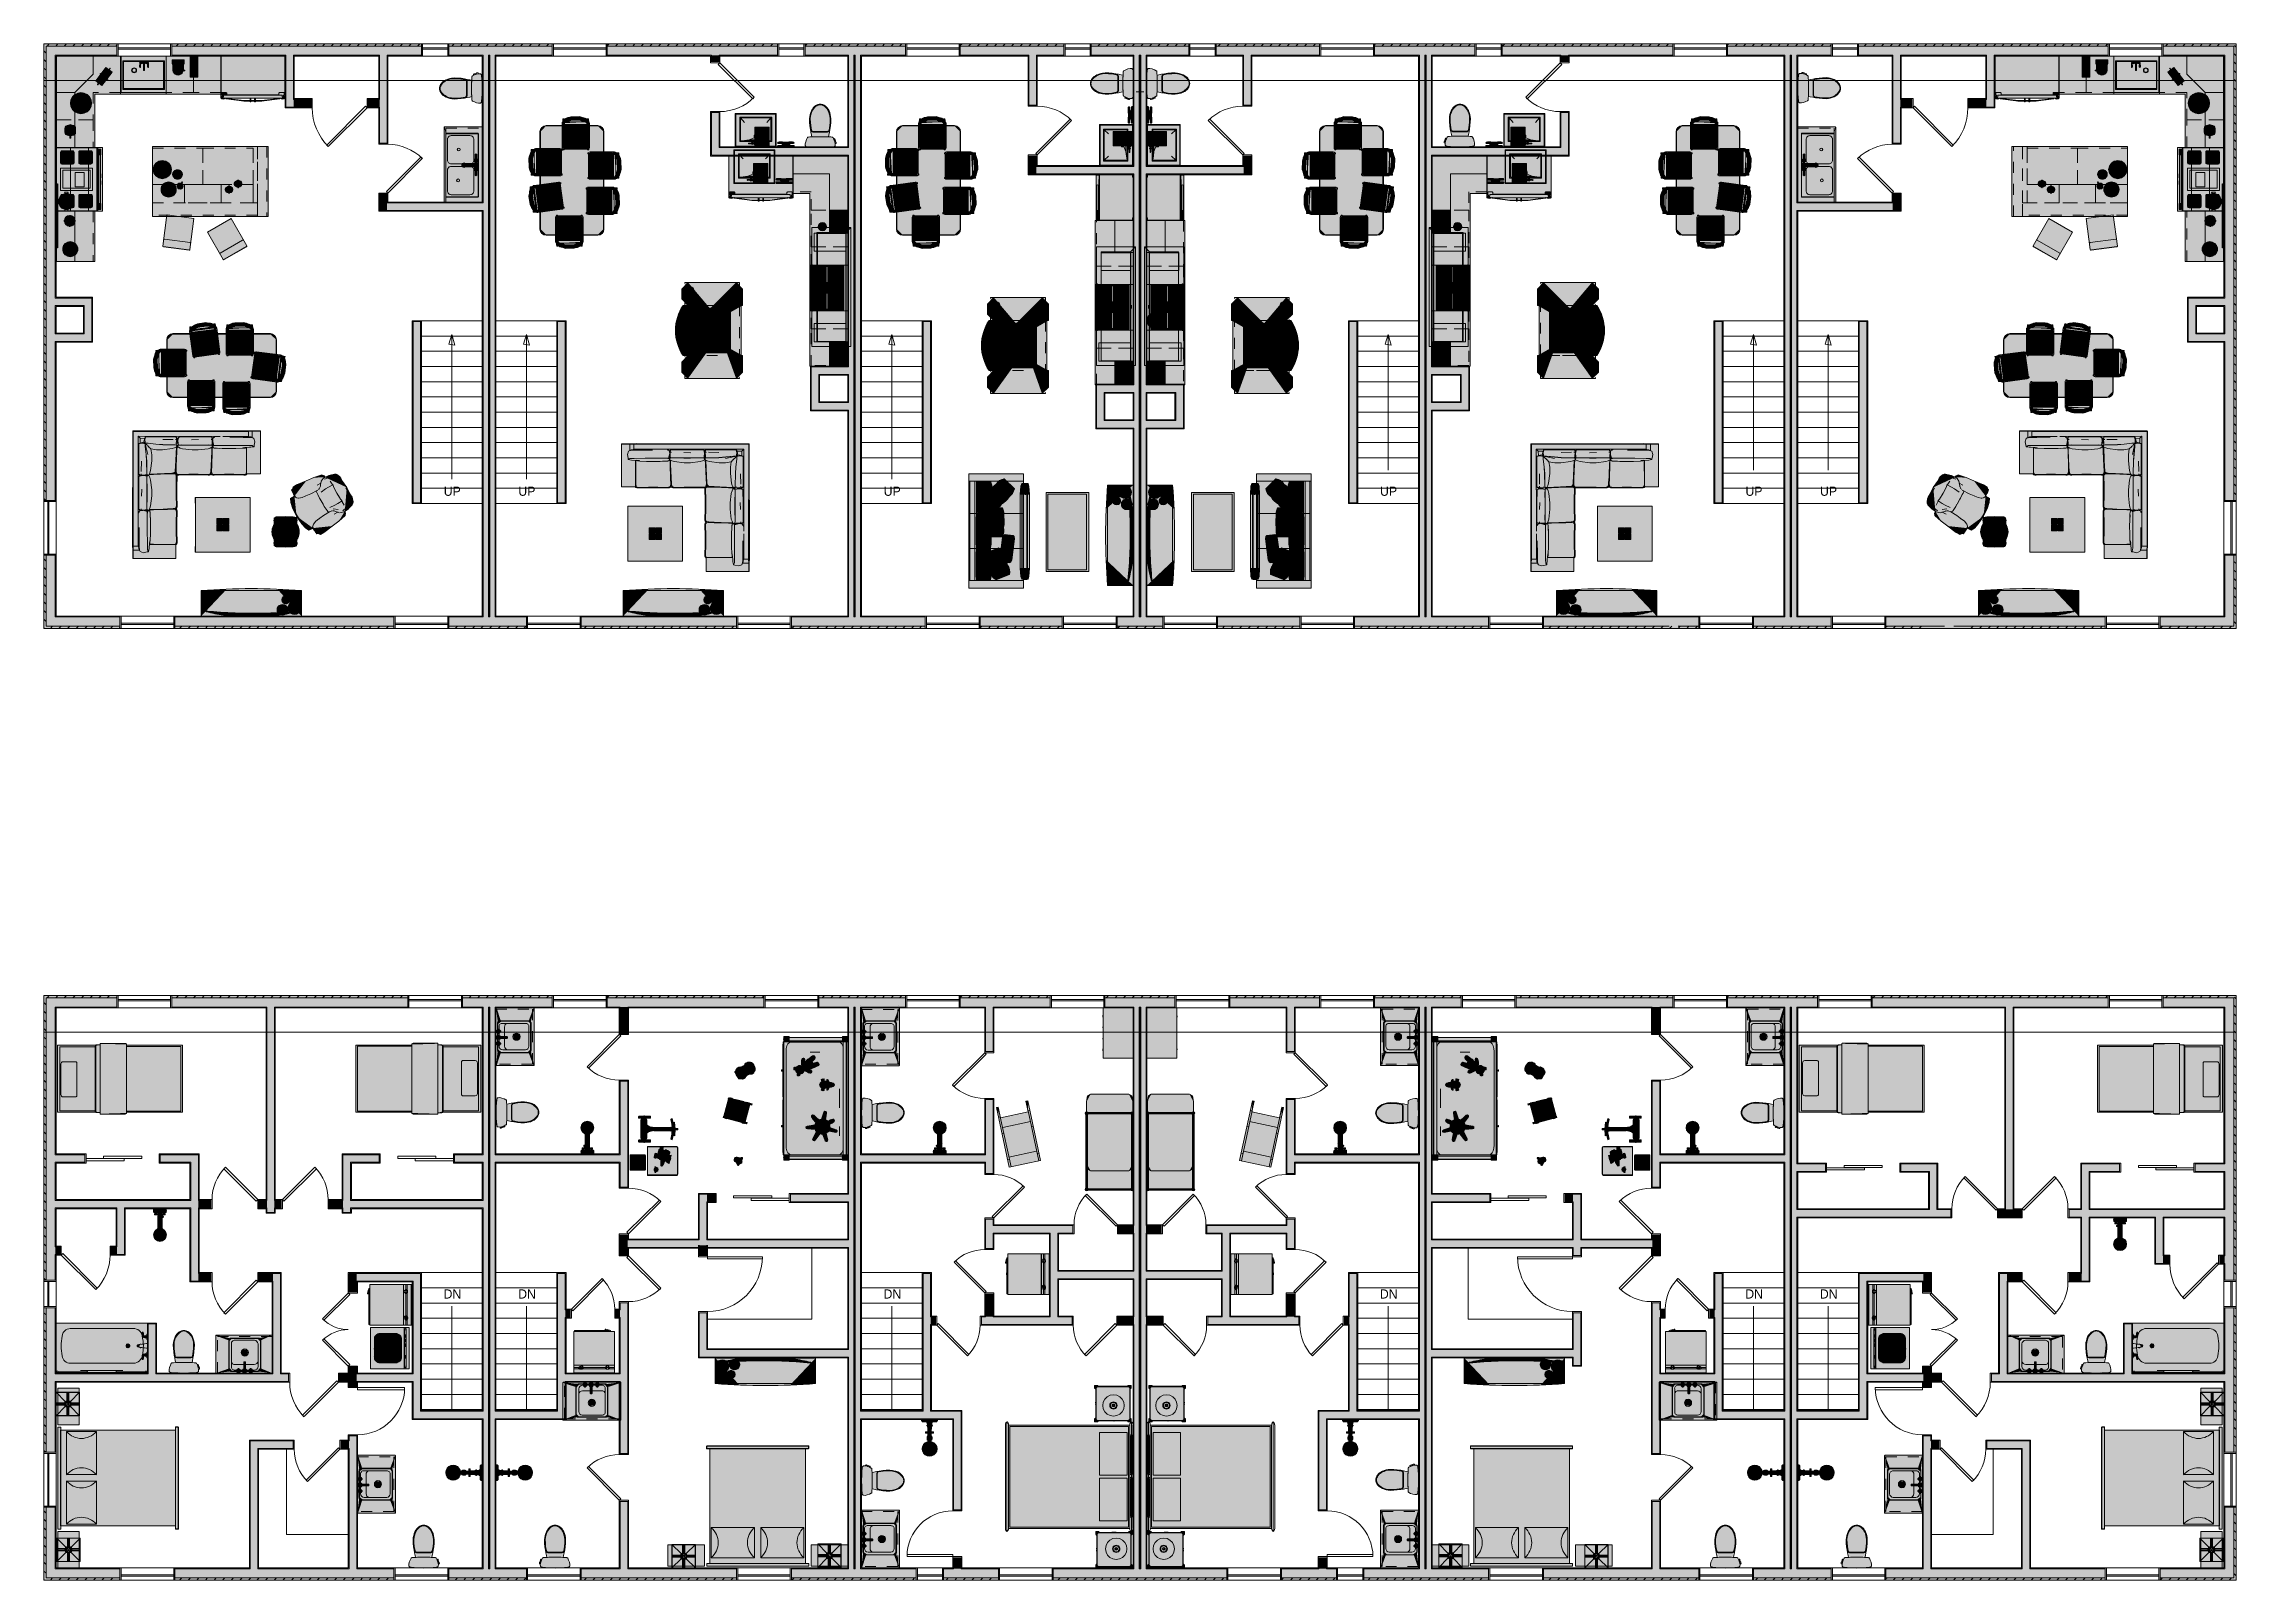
# Model space of a CAD drawing. Header units: inches. Extents: x 99 to 12024, y -5408 to 2559.
# Drawn here: x 7915 to 9355, y -5408 to -4399 of the extents above; entities that cross this region are included whole.
import ezdxf

# ---------------------------------------------------------------- set-up
doc = ezdxf.new("R2010")
doc.units = ezdxf.units.IN
doc.header["$LTSCALE"] = 96
doc.header["$MEASUREMENT"] = 0
for name, pattern in [('Dash', [0.225, 0.15, -0.075]), ('Dot', [0.15, 0.075, -0.075]), ('ISO08W100', [0.96, 0.48, -0.12, 0.24, -0.12])]:
    doc.linetypes.add(name, pattern=pattern)
for name, color, linetype, lineweight, true_color in [('Cabinets_  Base', 7, 'Dot', 5, 0xd4b6b5), ('Cabinets_  Soffits', 9, 'ISO08W100', 25, 0x808080), ('Cabinets_ Countertops', 7, 'Continuous', 5, 0x804040), ('CAD_  Default', 7, 'Continuous', 18, 0x000000), ('Electrical', 7, 'Continuous', 20, 0xff0a0a), ('Furniture_ Interior', 7, 'Continuous', 25, 0x8080c0), ('Hatch', 7, 'Continuous', 0, 0x919191), ('Millwork', 7, 'Continuous', 25, 0x008000), ('Moldings', 7, 'Continuous', 18, 0x804000), ('Stairs & Ramps_ Up_Down Arrows', 7, 'Continuous', 13, 0x000080)]:
    doc.layers.add(name, color=color, linetype=linetype, lineweight=lineweight, true_color=true_color)
for name, color, linetype, lineweight in [('Cabinets_  Wall', 252, 'Continuous', 5), ('Doors', 5, 'Continuous', 5), ('Fixtures_ Interior', 231, 'Continuous', 0), ('Stairs & Ramps', 7, 'Continuous', 13), ('Walls_  Normal', 6, 'Continuous', 13), ('Windows', 5, 'Continuous', 5)]:
    doc.layers.add(name, color=color, linetype=linetype, lineweight=lineweight)
doc.styles.get("Standard").update_dxf_attribs({"font": 'arial.ttf'})

msp = doc.modelspace()

# ---------------------------------------------------------------- texts
at = {"layer": 'Stairs & Ramps_ Up_Down Arrows', "transparency": 33554687, "char_height": 6, "attachment_point": 7}
for s, insert, width in [('\\fChief Blueprint|b0|i0|c0|p0;UP', (8177.8, -4696), 15.84), ('\\fChief Blueprint|b0|i0|c0|p0;UP', (8226.8, -4696), 15.84), ('\\fChief Blueprint|b0|i0|c0|p0;UP', (8466.8, -4696), 15.84), ('\\fChief Blueprint|b0|i0|c0|p0;UP', (8792.8, -4696), 15.84), ('\\fChief Blueprint|b0|i0|c0|p0;UP', (9032.8, -4696), 15.84), ('\\fChief Blueprint|b0|i0|c0|p0;UP', (9081.8, -4696), 15.84), ('\\fChief Blueprint|b0|i0|c0|p0;DN', (8177.7, -5223.3), 16.26), ('\\fChief Blueprint|b0|i0|c0|p0;DN', (8226.7, -5223.3), 16.26), ('\\fChief Blueprint|b0|i0|c0|p0;DN', (8466.7, -5223.3), 16.26), ('\\fChief Blueprint|b0|i0|c0|p0;DN', (8792.7, -5223.3), 16.26), ('\\fChief Blueprint|b0|i0|c0|p0;DN', (9032.7, -5223.3), 16.26), ('\\fChief Blueprint|b0|i0|c0|p0;DN', (9081.7, -5223.3), 16.26)]:
    msp.add_mtext(s, dxfattribs=dict(at, insert=insert, width=width))

# ---------------------------------------------------------------- blocks, each defined once
blk = doc.blocks.new('K-19022-3  Park Falls Utility Sink CAD BLOCK')
at = {"layer": 'Fixtures_ Interior', "color": 17, "lineweight": 0, "true_color": 0x804040, "transparency": 33554687}
for p, q in [((-1, 10.4), (-1, 10.4)), ((-1, 9.2), (-1, 9.3)), ((-0.9, 10.5), (-0.9, 10.4)), ((-0.6, 10.2), (-0.5, 10.2)), ((-0.6, 8.6), (-0.5, 8.6)), ((-0.5, 10.6), (-0.5, 10.7)), ((-0.5, 10.3), (-0.5, 10.3)), ((-0.4, 10.7), (-0.4, 10.8)), ((-0.2, 10.3), (-0.3, 10.3)), ((-0.1, 10.7), (0, 10.7)), ((0, 8.3), (-0.1, 8.3)), ((0.2, 10.8), (0.2, 10.7)), ((0.9, 8.7), (0.9, 8.7)), ((1.1, 8.9), (1.1, 8.9)), ((1.2, 9.2), (1.2, 9.2)), ((1.3, 9.9), (1.3, 9.9)), ((1.3, 9.2), (1.3, 9.2))]:
    blk.add_line(p, q, dxfattribs=at)
for points in [[(10.5, 1.8), (10.5, 1.5), (10.4, 1.2), (10.2, 0.8), (10, 0.6), (9.7, 0.3), (9.4, 0.1), (9.1, 0), (8.7, 0), (8.1, 0), (-8.1, 0), (-8.7, 0), (-9.1, 0), (-9.4, 0.1), (-9.7, 0.3), (-10, 0.6), (-10.2, 0.8), (-10.4, 1.2), (-10.5, 1.5), (-10.5, 1.8), (-10.5, 2.2), (-10.5, 2.6), (-10.5, 18.9), (-10.5, 19.6), (-10.5, 20.2), (-10.4, 20.9), (-10.2, 21.2), (-10, 21.5), (-9.7, 21.7), (-9.4, 21.8), (-9.1, 21.9), (-8.7, 22), (-8.1, 22), (8.1, 22), (8.7, 22), (9.1, 21.9), (9.4, 21.8), (9.7, 21.7), (10, 21.5), (10.2, 21.2), (10.4, 20.9), (10.5, 20.2), (10.5, 19.6), (10.5, 18.9), (10.5, 2.2)], [(-0.7, 9.4), (-0.7, 9.5), (-0.7, 9.5), (-0.7, 9.6), (-0.6, 9.6), (-0.6, 9.6), (-0.5, 9.5), (-0.5, 9.5), (-0.5, 9.4), (-0.6, 9.4), (-0.6, 9.4), (-0.7, 9.4)], [(-0.6, 9.8), (-0.6, 9.8), (-0.6, 9.9), (-0.6, 9.9), (-0.5, 9.9), (-0.5, 9.9), (-0.5, 9.9), (-0.4, 9.8), (-0.5, 9.8), (-0.5, 9.7), (-0.5, 9.7), (-0.6, 9.7)], [(-0.6, 9.1), (-0.6, 9.2), (-0.6, 9.2), (-0.6, 9.3), (-0.5, 9.3), (-0.5, 9.3), (-0.5, 9.2), (-0.4, 9.2), (-0.5, 9.1), (-0.5, 9.1), (-0.5, 9.1), (-0.6, 9.1)], [(-0.4, 10), (-0.4, 10), (-0.4, 10.1), (-0.4, 10.1), (-0.3, 10.1), (-0.3, 10.1), (-0.2, 10.1), (-0.2, 10), (-0.2, 10), (-0.3, 10), (-0.3, 9.9), (-0.4, 10)], [(-0.4, 8.9), (-0.4, 9), (-0.4, 9), (-0.4, 9), (-0.3, 9.1), (-0.3, 9), (-0.2, 9), (-0.2, 9), (-0.2, 8.9), (-0.3, 8.9), (-0.3, 8.9), (-0.4, 8.9)], [(-0.4, 8.6), (-0.4, 8.6), (-0.4, 8.7), (-0.3, 8.7), (-0.3, 8.7), (-0.2, 8.7), (-0.2, 8.7), (-0.2, 8.6), (-0.2, 8.6), (-0.2, 8.5), (-0.3, 8.5), (-0.3, 8.5), (-0.3, 8.5), (-0.4, 8.5)], [(-0.1, 10.1), (-0.1, 10.1), (-0.1, 10.2), (0, 10.2), (0, 10.2), (0, 10.2), (0.1, 10.2), (0.1, 10.1), (0.1, 10.1), (0, 10), (0, 10), (0, 10)], [(0.2, 10), (0.2, 10), (0.2, 10.1), (0.3, 10.1), (0.3, 10.1), (0.4, 10.1), (0.4, 10.1), (0.4, 10), (0.4, 10), (0.4, 10), (0.3, 9.9), (0.3, 10)], [(0.2, 8.9), (0.2, 9), (0.2, 9), (0.3, 9), (0.3, 9.1), (0.4, 9), (0.4, 9), (0.4, 9), (0.4, 8.9), (0.4, 8.9), (0.3, 8.9), (0.3, 8.9)], [(0.5, 9.8), (0.4, 9.8), (0.5, 9.9), (0.5, 9.9), (0.5, 9.9), (0.6, 9.9), (0.6, 9.9), (0.6, 9.8), (0.6, 9.8), (0.6, 9.7), (0.5, 9.7), (0.5, 9.7)], [(0.5, 10.2), (0.5, 10.3), (0.5, 10.3), (0.5, 10.4), (0.6, 10.4), (0.6, 10.3), (0.6, 10.3), (0.7, 10.3), (0.6, 10.2), (0.6, 10.2), (0.6, 10.2), (0.5, 10.2)], [(0.5, 9.5), (0.5, 9.5), (0.5, 9.5), (0.6, 9.6), (0.6, 9.6), (0.7, 9.6), (0.7, 9.5), (0.7, 9.5), (0.7, 9.5), (0.7, 9.4), (0.6, 9.4), (0.6, 9.4)], [(0.5, 8.7), (0.5, 8.7), (0.5, 8.8), (0.5, 8.8), (0.6, 8.8), (0.6, 8.8), (0.6, 8.8), (0.7, 8.7), (0.6, 8.7), (0.6, 8.7), (0.6, 8.6), (0.5, 8.6)], [(0.7, 10.1), (0.7, 10.1), (0.7, 10.1), (0.8, 10.2), (0.8, 10.1), (0.8, 10.1), (0.9, 10.1), (0.9, 10), (0.8, 10), (0.8, 10), (0.7, 10), (0.7, 10)], [(0.7, 8.9), (0.7, 8.9), (0.7, 9), (0.7, 9), (0.8, 9), (0.8, 9), (0.9, 9), (0.9, 8.9), (0.8, 8.9), (0.8, 8.9), (0.8, 8.8), (0.7, 8.9)], [(0.9, 8.7), (0.9, 8.7), (0.9, 8.7), (0.9, 8.8), (1, 8.8), (1, 8.8), (1, 8.8), (1.1, 8.8), (1.1, 8.7), (1.1, 8.7), (1.1, 8.6), (1, 8.6), (1, 8.6), (0.9, 8.6)]]:
    blk.add_lwpolyline(points, close=True, dxfattribs=at)
blk.add_lwpolyline([(6.4, 21, -0.498732), (8.8, 18.6), (8.8, 3.7, -0.472781), (6.4, 1.4), (-6.3, 1.4, -0.363053), (-8.7, 3.7), (-8.7, 18.6, -0.407539), (-6.2, 21)], format="xyb", close=True, dxfattribs=at)
blk.add_lwpolyline([(-8.7, 15.2, -0.374246), (-6.2, 17.3), (6.4, 17.3, -0.437782), (8.8, 15.4)], format="xyb", dxfattribs=at)
for points in [[(-1.4, 9.5), (-1.4, 9.5), (-1.3, 9.6), (-1.3, 9.6), (-1.3, 9.6), (-1.2, 9.6), (-1.2, 9.5)], [(-1.4, 9.5), (-1.4, 9.5), (-1.4, 9.4), (-1.3, 9.4), (-1.3, 9.4)], [(-1.3, 9.8), (-1.3, 9.9), (-1.2, 9.9), (-1.2, 9.9), (-1.2, 9.9), (-1.2, 9.8)], [(-1.3, 9.7), (-1.3, 9.7), (-1.3, 9.8), (-1.3, 9.8), (-1.3, 9.8)], [(-1.3, 9.7), (-1.2, 9.7), (-1.2, 9.7), (-1.2, 9.8), (-1.2, 9.8)], [(-1.2, 9.5), (-1.2, 9.5), (-1.2, 9.5), (-1.2, 9.4), (-1.2, 9.4), (-1.3, 9.4)], [(-1.2, 9.1), (-1.3, 9.1), (-1.3, 9.1), (-1.3, 9.2), (-1.3, 9.2), (-1.3, 9.3), (-1.3, 9.3)], [(-1.3, 9.3), (-1.3, 9.3), (-1.2, 9.3), (-1.2, 9.3), (-1.2, 9.2)], [(-1.3, 9.2), (-1.3, 9.2), (-1.3, 9.1)], [(-1.1, 10.1), (-1.1, 10.1), (-1.1, 10.1), (-1.2, 10.2)], [(-1.2, 10), (-1.2, 10), (-1.2, 10), (-1.2, 10.1), (-1.2, 10.1), (-1.2, 10.1)], [(-1.2, 10), (-1.1, 10), (-1.1, 10), (-1.1, 10), (-1.1, 10.1), (-1.1, 10.1)], [(-1.2, 9.1), (-1.2, 9.1), (-1.2, 9.2), (-1.2, 9.2)], [(-1.2, 9), (-1.2, 9), (-1.2, 8.9), (-1.2, 8.9), (-1.2, 8.9), (-1.2, 8.9), (-1.2, 8.8), (-1.1, 8.9)], [(-1.1, 8.9), (-1.1, 9), (-1.1, 9), (-1.1, 9), (-1.2, 9)], [(-1.1, 10.2), (-1, 10.2), (-1, 10.2), (-0.9, 10.2), (-0.9, 10.3), (-0.9, 10.3), (-0.9, 10.4), (-1, 10.4), (-1, 10.4), (-1.1, 10.4), (-1.1, 10.3), (-1.1, 10.3), (-1.1, 10.2)], [(-1.1, 8.9), (-1.1, 8.9), (-1.1, 8.9)], [(-1.1, 8.8), (-1, 8.8), (-1.1, 8.8), (-1.1, 8.7), (-1.1, 8.7), (-1.1, 8.6), (-1, 8.6), (-1, 8.6), (-0.9, 8.6)], [(-0.8, 9.8), (-0.8, 9.8), (-0.8, 9.9), (-0.9, 9.9), (-0.9, 9.9), (-1, 9.9), (-1, 9.8), (-1, 9.8), (-1, 9.7)], [(-1, 9.8), (-1, 9.7), (-0.9, 9.7), (-0.9, 9.7), (-0.9, 9.7)], [(-0.9, 9.5), (-0.9, 9.6), (-1, 9.6), (-1, 9.6), (-1, 9.5), (-1, 9.5)], [(-0.9, 9.5), (-0.9, 9.4), (-0.9, 9.4), (-1, 9.4), (-1, 9.4), (-1, 9.4), (-1, 9.5)], [(-0.8, 9.3), (-0.9, 9.3), (-0.9, 9.3), (-0.9, 9.3), (-1, 9.3), (-1, 9.2), (-1, 9.2), (-1, 9.1), (-0.9, 9.1), (-0.9, 9.1), (-0.8, 9.1), (-0.8, 9.2), (-0.8, 9.2), (-0.8, 9.2), (-0.8, 9.3), (-0.8, 9.3)], [(-1, 8.8), (-1, 8.8), (-0.9, 8.8), (-0.9, 8.7), (-0.9, 8.7), (-0.9, 8.6)], [(-0.8, 10.6), (-0.7, 10.6), (-0.7, 10.5), (-0.7, 10.5), (-0.7, 10.4), (-0.8, 10.4), (-0.8, 10.4), (-0.9, 10.4), (-0.9, 10.5), (-0.9, 10.5), (-0.9, 10.6), (-0.8, 10.6), (-0.8, 10.6), (-0.7, 10.6)], [(-0.7, 10), (-0.8, 10), (-0.8, 10), (-0.9, 10), (-0.9, 10.1), (-0.8, 10.1), (-0.8, 10.1), (-0.8, 10.2), (-0.7, 10.1), (-0.7, 10.1), (-0.7, 10.1)], [(-0.9, 9.7), (-0.8, 9.7), (-0.8, 9.8), (-0.8, 9.8)], [(-0.9, 9.5), (-0.9, 9.5), (-0.9, 9.4)], [(-0.8, 8.9), (-0.8, 8.9), (-0.9, 8.9), (-0.9, 9), (-0.8, 9), (-0.8, 9), (-0.7, 9), (-0.7, 9), (-0.7, 8.9), (-0.7, 8.9), (-0.7, 8.9), (-0.8, 8.8), (-0.8, 8.9)], [(-0.9, 8.5), (-0.9, 8.5), (-0.9, 8.6), (-0.9, 8.6), (-0.8, 8.6), (-0.8, 8.6), (-0.7, 8.6), (-0.7, 8.5), (-0.7, 8.5), (-0.7, 8.4)], [(-0.9, 8.5), (-0.9, 8.4), (-0.8, 8.4), (-0.8, 8.4), (-0.7, 8.4)], [(-0.6, 10.4), (-0.6, 10.3), (-0.6, 10.3), (-0.7, 10.3), (-0.6, 10.2), (-0.6, 10.2), (-0.6, 10.2), (-0.5, 10.2), (-0.5, 10.2), (-0.5, 10.2), (-0.5, 10.2), (-0.5, 10.3)], [(-0.7, 10), (-0.7, 10), (-0.7, 10)], [(-0.5, 8.8), (-0.5, 8.8), (-0.6, 8.8), (-0.6, 8.8), (-0.6, 8.8), (-0.7, 8.7), (-0.6, 8.7), (-0.6, 8.7), (-0.6, 8.6), (-0.5, 8.6), (-0.5, 8.7), (-0.5, 8.7), (-0.5, 8.8), (-0.5, 8.7), (-0.5, 8.7)], [(-0.6, 10.6), (-0.6, 10.7), (-0.6, 10.7), (-0.6, 10.7), (-0.5, 10.7), (-0.5, 10.7), (-0.5, 10.7), (-0.5, 10.6), (-0.5, 10.6), (-0.5, 10.6), (-0.6, 10.6), (-0.6, 10.6), (-0.6, 10.6)], [(-0.5, 10.3), (-0.5, 10.4), (-0.6, 10.4), (-0.5, 10.4)], [(-0.5, 8.4), (-0.5, 8.4), (-0.5, 8.4), (-0.6, 8.4), (-0.6, 8.4), (-0.6, 8.4), (-0.6, 8.4), (-0.6, 8.3), (-0.6, 8.3), (-0.6, 8.3), (-0.5, 8.3), (-0.5, 8.3), (-0.5, 8.3), (-0.5, 8.3)], [(-0.4, 10.8), (-0.3, 10.8), (-0.3, 10.8), (-0.3, 10.8), (-0.2, 10.8), (-0.2, 10.8)], [(-0.4, 10.7), (-0.4, 10.7), (-0.3, 10.7), (-0.3, 10.7), (-0.2, 10.7), (-0.2, 10.7), (-0.2, 10.8)], [(-0.3, 10.3), (-0.3, 10.3), (-0.4, 10.3), (-0.4, 10.4), (-0.4, 10.4), (-0.4, 10.5), (-0.3, 10.5), (-0.3, 10.5)], [(-0.2, 8.3), (-0.2, 8.3), (-0.2, 8.3), (-0.2, 8.2), (-0.2, 8.2), (-0.3, 8.2), (-0.3, 8.2), (-0.3, 8.2), (-0.4, 8.2), (-0.4, 8.3)], [(-0.4, 8.3), (-0.4, 8.3), (-0.4, 8.3)], [(-0.4, 8.3), (-0.3, 8.3), (-0.3, 8.3), (-0.2, 8.3)], [(-0.2, 10.3), (-0.2, 10.3), (-0.2, 10.4), (-0.2, 10.4), (-0.2, 10.5), (-0.3, 10.5)], [(-0.1, 10.8), (-0.1, 10.7), (-0.1, 10.8), (-0.1, 10.8), (0, 10.9), (0, 10.9), (0, 10.9), (0, 10.9), (0.1, 10.8), (0.1, 10.8), (0.1, 10.8), (0.1, 10.7), (0, 10.7), (0, 10.7), (0, 10.7)], [(0, 10.4), (0, 10.4), (-0.1, 10.4), (-0.1, 10.5), (-0.1, 10.5), (0, 10.5), (0, 10.5), (0, 10.5), (0, 10.5), (0.1, 10.5), (0.1, 10.5), (0.1, 10.4), (0, 10.4), (0, 10.4)], [(0, 8.8), (0, 8.8), (0.1, 8.8), (0.1, 8.9), (0.1, 8.9), (0, 9), (0, 9), (0, 9), (-0.1, 8.9), (-0.1, 8.9), (-0.1, 8.8), (0, 8.8), (0, 8.8)], [(0, 8.6), (0, 8.6), (0.1, 8.6), (0.1, 8.5), (0.1, 8.5), (0, 8.5), (0, 8.5), (0, 8.5), (0, 8.5), (-0.1, 8.5), (-0.1, 8.5), (-0.1, 8.6), (0, 8.6), (0, 8.6)], [(-0.1, 8.3), (-0.1, 8.2), (-0.1, 8.2), (0, 8.1), (0, 8.1), (0, 8.1), (0, 8.1), (0.1, 8.2), (0.1, 8.2), (0.1, 8.3), (0, 8.3), (0.1, 8.3)], [(0, 8.3), (0, 8.3), (0, 8.3)], [(0.3, 10.8), (0.3, 10.8), (0.3, 10.8), (0.2, 10.8), (0.2, 10.8), (0.2, 10.7), (0.2, 10.7), (0.2, 10.7), (0.3, 10.7), (0.3, 10.7)], [(0.2, 10.5), (0.2, 10.4), (0.2, 10.4), (0.2, 10.4), (0.2, 10.3), (0.3, 10.3), (0.3, 10.3), (0.4, 10.3), (0.4, 10.4), (0.4, 10.4), (0.4, 10.5), (0.3, 10.5), (0.3, 10.5), (0.2, 10.5)], [(0.2, 8.6), (0.2, 8.6), (0.2, 8.6), (0.2, 8.5), (0.3, 8.5), (0.3, 8.5), (0.3, 8.5), (0.4, 8.5), (0.4, 8.6), (0.4, 8.6), (0.4, 8.7), (0.3, 8.7), (0.3, 8.7), (0.2, 8.7)], [(0.3, 8.2), (0.3, 8.2), (0.3, 8.2), (0.2, 8.2), (0.2, 8.2), (0.2, 8.3)], [(0.3, 8.3), (0.3, 8.3), (0.3, 8.3), (0.3, 8.3), (0.2, 8.3), (0.2, 8.3)], [(0.4, 10.7), (0.4, 10.7), (0.4, 10.7), (0.4, 10.7), (0.3, 10.7), (0.3, 10.7)], [(0.4, 8.3), (0.4, 8.3), (0.4, 8.2), (0.3, 8.2), (0.3, 8.2)], [(0.4, 10.7), (0.4, 10.8), (0.3, 10.8)], [(0.6, 9.1), (0.6, 9.1), (0.5, 9.1), (0.5, 9.1), (0.5, 9.1), (0.4, 9.2), (0.5, 9.2), (0.5, 9.3), (0.5, 9.3), (0.6, 9.3), (0.6, 9.2), (0.6, 9.2), (0.6, 9.1)], [(0.5, 10.7), (0.5, 10.7), (0.5, 10.7), (0.5, 10.7), (0.6, 10.7), (0.6, 10.7), (0.6, 10.7)], [(0.5, 10.6), (0.5, 10.6), (0.5, 10.6), (0.6, 10.6), (0.6, 10.6)], [(0.6, 8.4), (0.7, 8.3), (0.6, 8.3), (0.6, 8.3), (0.6, 8.3), (0.5, 8.3), (0.5, 8.3), (0.5, 8.4), (0.5, 8.4), (0.5, 8.4), (0.5, 8.4), (0.6, 8.4)], [(0.6, 10.6), (0.6, 10.6), (0.6, 10.6), (0.6, 10.6), (0.6, 10.6)], [(0.6, 8.4), (0.6, 8.4), (0.6, 8.4), (0.6, 8.4), (0.6, 8.4), (0.6, 8.4)], [(0.8, 10.4), (0.9, 10.4), (0.9, 10.5), (0.9, 10.5), (0.9, 10.6), (0.8, 10.6), (0.8, 10.6), (0.7, 10.6), (0.7, 10.5)], [(0.7, 10.5), (0.7, 10.5), (0.7, 10.4), (0.8, 10.4), (0.8, 10.4)], [(0.7, 8.5), (0.7, 8.6), (0.8, 8.6), (0.8, 8.6), (0.8, 8.6), (0.9, 8.6), (0.9, 8.5), (0.9, 8.5), (0.9, 8.4), (0.8, 8.4), (0.8, 8.4), (0.7, 8.4), (0.7, 8.5), (0.7, 8.5), (0.7, 8.5), (0.7, 8.5)], [(0.8, 9.7), (0.8, 9.8), (0.8, 9.8), (0.8, 9.9), (0.9, 9.9), (0.9, 9.9), (1, 9.9), (1, 9.8), (1, 9.8), (1, 9.7), (0.9, 9.7), (0.9, 9.7), (0.8, 9.7)], [(0.8, 9.3), (0.8, 9.2), (0.8, 9.2), (0.8, 9.1), (0.9, 9.1), (0.9, 9.1), (1, 9.1), (1, 9.2), (1, 9.2)], [(0.9, 10.3), (0.9, 10.4), (1, 10.4), (1, 10.4), (1.1, 10.4), (1.1, 10.3), (1.1, 10.3), (1.1, 10.2), (1, 10.2)], [(1, 10.2), (1, 10.2), (0.9, 10.2), (0.9, 10.3), (0.9, 10.3)], [(0.9, 9.5), (0.9, 9.6), (1, 9.6), (1, 9.6), (1, 9.5), (1, 9.5)], [(0.9, 9.5), (0.9, 9.5), (0.9, 9.5), (0.9, 9.5), (0.9, 9.4), (1, 9.4), (1, 9.4), (1, 9.5), (1, 9.5)], [(0.9, 9.3), (0.9, 9.3), (0.9, 9.3), (1, 9.3), (1, 9.2), (1, 9.2), (1, 9.3)], [(1.1, 10), (1.1, 10), (1.2, 10), (1.2, 10), (1.2, 10), (1.2, 10.1), (1.2, 10.1), (1.2, 10.1), (1.1, 10.1), (1.1, 10.1)], [(1.1, 10), (1.1, 10), (1.1, 10), (1.1, 10.1), (1.1, 10.1)], [(1.1, 9), (1.2, 9), (1.2, 9), (1.2, 9), (1.2, 8.9), (1.2, 8.9), (1.2, 8.9)], [(1.1, 9), (1.1, 9), (1.1, 9), (1.1, 9), (1.1, 9), (1.1, 8.9), (1.1, 8.9), (1.1, 8.9), (1.1, 8.9), (1.2, 8.9), (1.1, 8.9)], [(1.2, 9.7), (1.2, 9.7), (1.3, 9.7), (1.3, 9.7), (1.3, 9.8), (1.3, 9.8), (1.3, 9.8), (1.3, 9.9), (1.2, 9.9), (1.2, 9.9)], [(1.2, 9.9), (1.2, 9.8), (1.2, 9.8), (1.2, 9.8), (1.2, 9.7), (1.2, 9.7)], [(1.2, 9.5), (1.2, 9.5), (1.2, 9.6), (1.3, 9.6), (1.3, 9.6), (1.4, 9.5), (1.4, 9.5)], [(1.2, 9.5), (1.2, 9.5), (1.2, 9.4), (1.2, 9.4), (1.3, 9.4), (1.3, 9.4), (1.4, 9.4), (1.4, 9.5)], [(1.2, 9.1), (1.2, 9.1), (1.3, 9.1), (1.3, 9.1), (1.3, 9.2), (1.3, 9.2), (1.3, 9.3), (1.3, 9.3), (1.2, 9.3), (1.2, 9.3), (1.2, 9.3), (1.2, 9.2), (1.2, 9.2)]]:
    blk.add_lwpolyline(points, dxfattribs=at)
for radius in [2.37, 1.8, 1.62, 1.55, 1.5, 1.44, 0.324, 0.311]:
    blk.add_circle((0, 9.5), radius, dxfattribs=at)
at = {"layer": 'Fixtures_ Interior', "color": 7, "lineweight": 0, "true_color": 0xffffff, "transparency": 33554687}
for points in [[(-10.5, 18.9), (-8.1, 22), (-10.5, 18.9), (10.5, 18.9)], [(-9.1, 21.9), (-8.7, 22), (-9.1, 21.9), (-10.5, 20.2)], [(-10.5, 20.2), (-8.7, 22), (-10.5, 20.2), (-8.1, 22)], [(-10.5, 19.6), (-10.5, 20.2), (-10.5, 19.6), (-8.1, 22)], [(-10.5, 18.9), (-10.5, 19.6), (-10.5, 18.9), (-8.1, 22)], [(-10.5, 20.2), (-9.4, 21.8), (-10.5, 20.2), (-9.1, 21.9)], [(-10.4, 20.9), (-9.4, 21.8), (-10.4, 20.9), (-10.5, 20.2)], [(-10.5, 18.9), (10.5, 18.9), (-10.5, 18.9), (-10.5, 2.6)], [(-10.5, 2.6), (10.5, 18.9), (-10.5, 2.6), (8.1, 0)], [(-9.7, 21.7), (-9.4, 21.8), (-9.7, 21.7), (-10.4, 20.9)], [(-10.4, 20.9), (-10, 21.5), (-10.4, 20.9), (-9.7, 21.7)], [(-10.2, 21.2), (-10, 21.5), (-10.2, 21.2), (-10.4, 20.9)], [(-8.1, 22), (8.1, 22), (-8.1, 22), (10.5, 18.9)], [(8.7, 22), (10.5, 20.2), (8.7, 22), (8.1, 22)], [(8.1, 22), (10.5, 20.2), (8.1, 22), (10.5, 19.6)], [(10.5, 19.6), (10.5, 18.9), (10.5, 19.6), (8.1, 22)], [(10.5, 2.2), (8.1, 0), (10.5, 2.2), (10.5, 18.9)], [(9.1, 21.9), (10.5, 20.2), (9.1, 21.9), (8.7, 22)], [(9.4, 21.8), (10.5, 20.2), (9.4, 21.8), (9.1, 21.9)], [(9.4, 21.8), (9.7, 21.7), (9.4, 21.8), (10.4, 20.9)], [(10.4, 20.9), (10.5, 20.2), (10.4, 20.9), (9.4, 21.8)], [(9.7, 21.7), (10, 21.5), (9.7, 21.7), (10.4, 20.9)], [(10, 21.5), (10.2, 21.2), (10, 21.5), (10.4, 20.9)], [(-8.1, 0), (-10.5, 2.6), (-8.1, 0), (8.1, 0)], [(-10.5, 2.2), (-10.5, 2.6), (-10.5, 2.2), (-8.1, 0)], [(-8.7, 0), (-10.5, 1.8), (-8.7, 0), (-10.5, 2.2)], [(-8.1, 0), (-8.7, 0), (-8.1, 0), (-10.5, 2.2)], [(-10.5, 1.5), (-10.5, 1.8), (-10.5, 1.5), (-10.4, 1.2)], [(-10.4, 1.2), (-10.5, 1.8), (-10.4, 1.2), (-8.7, 0)], [(-9.4, 0.1), (-10.2, 0.8), (-9.4, 0.1), (-10.4, 1.2)], [(-9.1, 0), (-9.4, 0.1), (-9.1, 0), (-10.4, 1.2)], [(-8.7, 0), (-9.1, 0), (-8.7, 0), (-10.4, 1.2)], [(-9.7, 0.3), (-10, 0.6), (-9.7, 0.3), (-10.2, 0.8)], [(-9.4, 0.1), (-9.7, 0.3), (-9.4, 0.1), (-10.2, 0.8)], [(-0.7, 9.4), (-0.7, 9.5), (-0.7, 9.4), (-0.7, 9.6)], [(-0.7, 9.6), (-0.6, 9.6), (-0.7, 9.6), (-0.7, 9.4)], [(-0.6, 9.6), (-0.5, 9.5), (-0.6, 9.6), (-0.7, 9.4)], [(-0.7, 9.4), (-0.7, 9.4), (-0.7, 9.4), (-0.7, 9.5)], [(-0.7, 9.5), (-0.7, 9.5), (-0.7, 9.5), (-0.7, 9.4)], [(-0.5, 9.5), (-0.5, 9.4), (-0.5, 9.5), (-0.7, 9.4)], [(-0.7, 9.4), (-0.5, 9.4), (-0.7, 9.4), (-0.6, 9.4)], [(-0.6, 9.4), (-0.6, 9.4), (-0.6, 9.4), (-0.7, 9.4)], [(-0.6, 9.8), (-0.6, 9.9), (-0.6, 9.8), (-0.6, 9.9)], [(-0.6, 9.9), (-0.5, 9.9), (-0.6, 9.9), (-0.6, 9.8)], [(-0.5, 9.9), (-0.5, 9.7), (-0.5, 9.9), (-0.6, 9.8)], [(-0.6, 9.7), (-0.6, 9.8), (-0.6, 9.7), (-0.6, 9.8)], [(-0.6, 9.8), (-0.5, 9.7), (-0.6, 9.8), (-0.6, 9.7)], [(-0.6, 9.2), (-0.6, 9.2), (-0.6, 9.2), (-0.6, 9.3)], [(-0.6, 9.3), (-0.5, 9.3), (-0.6, 9.3), (-0.6, 9.2)], [(-0.5, 9.3), (-0.4, 9.2), (-0.5, 9.3), (-0.6, 9.2)], [(-0.6, 9.2), (-0.5, 9.1), (-0.6, 9.2), (-0.6, 9.1)], [(-0.4, 9.2), (-0.5, 9.1), (-0.4, 9.2), (-0.6, 9.2)], [(-0.5, 9.9), (-0.5, 9.9), (-0.5, 9.9), (-0.4, 9.8)], [(-0.4, 9.8), (-0.5, 9.7), (-0.4, 9.8), (-0.5, 9.9)], [(-0.4, 9.8), (-0.5, 9.8), (-0.4, 9.8), (-0.5, 9.7)], [(-0.5, 9.7), (-0.5, 9.7), (-0.5, 9.7), (-0.5, 9.8)], [(-0.5, 9.2), (-0.4, 9.2), (-0.5, 9.2), (-0.5, 9.3)], [(-0.4, 9.2), (-0.5, 9.1), (-0.4, 9.2), (-0.5, 9.1)], [(-0.5, 9.1), (-0.5, 9.1), (-0.5, 9.1), (-0.4, 9.2)], [(-0.4, 10.1), (-0.3, 10.1), (-0.4, 10.1), (-0.4, 10)], [(-0.4, 10), (-0.3, 10.1), (-0.4, 10), (-0.2, 10)], [(-0.2, 10), (-0.3, 9.9), (-0.2, 10), (-0.4, 10)], [(-0.4, 9), (-0.3, 9.1), (-0.4, 9), (-0.3, 8.9)], [(-0.4, 9), (-0.3, 8.9), (-0.4, 9), (-0.4, 8.9)], [(-0.4, 8.6), (-0.4, 8.7), (-0.4, 8.6), (-0.2, 8.7)], [(-0.4, 8.7), (-0.3, 8.7), (-0.4, 8.7), (-0.2, 8.7)], [(-0.2, 8.7), (-0.3, 8.5), (-0.2, 8.7), (-0.4, 8.6)], [(-0.4, 8.6), (-0.3, 8.5), (-0.4, 8.6), (-0.4, 8.5)], [(-0.4, 8.5), (-0.3, 8.5), (-0.4, 8.5), (-0.3, 8.5)], [(-0.3, 10.1), (-0.2, 10.1), (-0.3, 10.1), (-0.2, 10)], [(-0.3, 10.1), (-0.3, 10.1), (-0.3, 10.1), (-0.2, 10)], [(-0.3, 10), (-0.3, 9.9), (-0.3, 10), (-0.2, 10)], [(-0.3, 9), (-0.2, 9), (-0.3, 9), (-0.3, 9.1)], [(-0.2, 9), (-0.2, 9), (-0.2, 9), (-0.3, 9.1)], [(-0.3, 9.1), (-0.2, 9), (-0.3, 9.1), (-0.3, 8.9)], [(-0.2, 9), (-0.2, 8.9), (-0.2, 9), (-0.3, 8.9)], [(-0.3, 8.9), (-0.3, 8.9), (-0.3, 8.9), (-0.2, 9)], [(-0.3, 8.7), (-0.3, 8.7), (-0.3, 8.7), (-0.2, 8.7)], [(-0.2, 8.7), (-0.2, 8.6), (-0.2, 8.7), (-0.3, 8.5)], [(-0.2, 8.6), (-0.2, 8.5), (-0.2, 8.6), (-0.3, 8.5)], [(-0.3, 8.5), (-0.3, 8.5), (-0.3, 8.5), (-0.2, 8.5)], [(-0.2, 8.7), (-0.2, 8.6), (-0.2, 8.7), (-0.2, 8.6)], [(-0.1, 10.1), (-0.1, 10.2), (-0.1, 10.1), (0.1, 10.1)], [(-0.1, 10.2), (0, 10.2), (-0.1, 10.2), (0.1, 10.1)], [(0, 10), (-0.1, 10.1), (0, 10), (0.1, 10.1)], [(0, 10.2), (0, 10.2), (0, 10.2), (0.1, 10.1)], [(0.1, 10.2), (0.1, 10.1), (0.1, 10.2), (0, 10.2)], [(0.1, 10.1), (0.1, 10.1), (0.1, 10.1), (0, 10)], [(0.3, 10.1), (0.3, 10.1), (0.3, 10.1), (0.2, 10.1)], [(0.2, 10.1), (0.3, 10.1), (0.2, 10.1), (0.4, 10.1)], [(0.2, 10), (0.2, 10.1), (0.2, 10), (0.4, 10.1)], [(0.2, 10), (0.4, 10.1), (0.2, 10), (0.3, 9.9)], [(0.3, 10), (0.2, 10), (0.3, 10), (0.2, 10)], [(0.3, 10), (0.2, 10), (0.3, 10), (0.3, 9.9)], [(0.2, 9), (0.2, 9), (0.2, 9), (0.2, 8.9)], [(0.3, 9), (0.4, 9), (0.3, 9), (0.2, 9)], [(0.4, 9), (0.4, 8.9), (0.4, 9), (0.2, 9)], [(0.2, 9), (0.4, 8.9), (0.2, 9), (0.2, 8.9)], [(0.2, 8.9), (0.4, 8.9), (0.2, 8.9), (0.4, 8.9)], [(0.3, 8.9), (0.2, 8.9), (0.3, 8.9), (0.4, 8.9)], [(0.3, 10.1), (0.4, 10.1), (0.3, 10.1), (0.4, 10.1)], [(0.4, 10.1), (0.4, 10), (0.4, 10.1), (0.3, 9.9)], [(0.3, 9), (0.3, 9.1), (0.3, 9), (0.4, 9)], [(0.4, 9), (0.4, 9), (0.4, 9), (0.3, 9)], [(0.4, 8.9), (0.3, 8.9), (0.4, 8.9), (0.3, 8.9)], [(0.4, 10), (0.4, 10), (0.4, 10), (0.4, 10.1)], [(0.4, 9.8), (0.5, 9.9), (0.4, 9.8), (0.5, 9.9)], [(0.4, 9.8), (0.5, 9.9), (0.4, 9.8), (0.6, 9.9)], [(0.6, 9.9), (0.5, 9.7), (0.6, 9.9), (0.4, 9.8)], [(0.4, 9.8), (0.5, 9.7), (0.4, 9.8), (0.5, 9.8)], [(0.5, 10.4), (0.6, 10.4), (0.5, 10.4), (0.5, 10.3)], [(0.5, 10.3), (0.6, 10.4), (0.5, 10.3), (0.5, 10.2)], [(0.5, 10.2), (0.6, 10.4), (0.5, 10.2), (0.6, 10.2)], [(0.5, 10.3), (0.5, 10.3), (0.5, 10.3), (0.5, 10.2)], [(0.5, 10.2), (0.6, 10.2), (0.5, 10.2), (0.6, 10.2)], [(0.5, 9.9), (0.5, 9.9), (0.5, 9.9), (0.6, 9.9)], [(0.6, 9.9), (0.6, 9.8), (0.6, 9.9), (0.5, 9.7)], [(0.5, 9.8), (0.5, 9.7), (0.5, 9.8), (0.5, 9.7)], [(0.6, 9.8), (0.6, 9.7), (0.6, 9.8), (0.5, 9.7)], [(0.5, 9.5), (0.6, 9.6), (0.5, 9.5), (0.6, 9.4)], [(0.5, 9.5), (0.5, 9.5), (0.5, 9.5), (0.6, 9.6)], [(0.5, 8.7), (0.5, 8.8), (0.5, 8.7), (0.5, 8.6)], [(0.5, 8.8), (0.6, 8.8), (0.5, 8.8), (0.6, 8.8)], [(0.5, 8.8), (0.5, 8.8), (0.5, 8.8), (0.6, 8.8)], [(0.6, 8.8), (0.6, 8.8), (0.6, 8.8), (0.5, 8.8)], [(0.5, 8.8), (0.6, 8.8), (0.5, 8.8), (0.7, 8.7)], [(0.5, 8.6), (0.5, 8.8), (0.5, 8.6), (0.7, 8.7)], [(0.5, 8.6), (0.7, 8.7), (0.5, 8.6), (0.6, 8.7)], [(0.6, 8.7), (0.6, 8.7), (0.6, 8.7), (0.5, 8.6)], [(0.5, 8.6), (0.6, 8.7), (0.5, 8.6), (0.6, 8.6)], [(0.6, 10.3), (0.6, 10.2), (0.6, 10.3), (0.6, 10.4)], [(0.6, 10.4), (0.6, 10.2), (0.6, 10.4), (0.6, 10.2)], [(0.6, 10.3), (0.6, 10.3), (0.6, 10.3), (0.7, 10.3)], [(0.7, 10.3), (0.6, 10.2), (0.7, 10.3), (0.6, 10.3)], [(0.6, 9.9), (0.6, 9.9), (0.6, 9.9), (0.6, 9.8)], [(0.6, 9.8), (0.6, 9.8), (0.6, 9.8), (0.6, 9.7)], [(0.6, 9.6), (0.6, 9.6), (0.6, 9.6), (0.7, 9.5)], [(0.7, 9.6), (0.7, 9.5), (0.7, 9.6), (0.6, 9.6)], [(0.7, 9.5), (0.7, 9.5), (0.7, 9.5), (0.6, 9.6)], [(0.6, 9.6), (0.7, 9.5), (0.6, 9.6), (0.6, 9.4)], [(0.6, 9.4), (0.7, 9.5), (0.6, 9.4), (0.7, 9.4)], [(0.7, 9.4), (0.6, 9.4), (0.7, 9.4), (0.6, 9.4)], [(0.7, 10.1), (0.8, 10.2), (0.7, 10.1), (0.8, 10.1)], [(0.7, 10.1), (0.8, 10.1), (0.7, 10.1), (0.9, 10.1)], [(0.9, 10.1), (0.9, 10), (0.9, 10.1), (0.7, 10.1)], [(0.9, 10), (0.7, 10), (0.9, 10), (0.7, 10.1)], [(0.7, 10.1), (0.7, 10), (0.7, 10.1), (0.7, 10)], [(0.8, 10), (0.7, 10), (0.8, 10), (0.9, 10)], [(0.7, 9), (0.8, 9), (0.7, 9), (0.8, 9)], [(0.8, 9), (0.9, 9), (0.8, 9), (0.7, 9)], [(0.7, 9), (0.9, 9), (0.7, 9), (0.9, 8.9)], [(0.7, 9), (0.9, 8.9), (0.7, 9), (0.8, 8.9)], [(0.7, 9), (0.7, 9), (0.7, 9), (0.8, 8.9)], [(0.7, 9), (0.8, 8.9), (0.7, 9), (0.7, 8.9)], [(0.7, 8.9), (0.8, 8.9), (0.7, 8.9), (0.8, 8.8)], [(0.8, 10.1), (0.8, 10.1), (0.8, 10.1), (0.9, 10.1)], [(0.8, 10), (0.8, 10), (0.8, 10), (0.9, 10)], [(0.8, 8.9), (0.8, 8.9), (0.8, 8.9), (0.9, 8.9)], [(0.9, 8.7), (0.9, 8.7), (0.9, 8.7), (0.9, 8.8)], [(0.9, 8.8), (1, 8.8), (0.9, 8.8), (1, 8.8)], [(0.9, 8.7), (0.9, 8.8), (0.9, 8.7), (1, 8.8)], [(0.9, 8.7), (1, 8.8), (0.9, 8.7), (1.1, 8.6)], [(0.9, 8.6), (0.9, 8.7), (0.9, 8.6), (0.9, 8.7)], [(1.1, 8.6), (1, 8.6), (1.1, 8.6), (0.9, 8.7)], [(0.9, 8.7), (1, 8.6), (0.9, 8.7), (1, 8.6)], [(0.9, 8.6), (0.9, 8.7), (0.9, 8.6), (1, 8.6)], [(1, 8.8), (1.1, 8.8), (1, 8.8), (1.1, 8.7)], [(1.1, 8.7), (1.1, 8.7), (1.1, 8.7), (1, 8.8)], [(1, 8.8), (1.1, 8.7), (1, 8.8), (1.1, 8.6)], [(8.7, 0), (8.1, 0), (8.7, 0), (10.5, 2.2)], [(10.5, 1.8), (8.7, 0), (10.5, 1.8), (10.5, 2.2)], [(10.4, 1.2), (8.7, 0), (10.4, 1.2), (10.5, 1.8)], [(9.1, 0), (8.7, 0), (9.1, 0), (10.4, 1.2)], [(10.4, 1.2), (9.4, 0.1), (10.4, 1.2), (9.1, 0)], [(10.2, 0.8), (9.4, 0.1), (10.2, 0.8), (10.4, 1.2)], [(9.7, 0.3), (9.4, 0.1), (9.7, 0.3), (10.2, 0.8)], [(10.2, 0.8), (10, 0.6), (10.2, 0.8), (9.7, 0.3)], [(10.5, 1.5), (10.4, 1.2), (10.5, 1.5), (10.5, 1.8)]]:
    blk.add_solid(points, dxfattribs=at)
blk = doc.blocks.new('Washer')
at = {"layer": 'Fixtures_ Interior', "color": 17, "lineweight": 0, "true_color": 0x804040, "transparency": 33554687}
for p, q in [((-7.9, 22.6), (-7.7, 22.9)), ((-7.8, 22.5), (-5.6, 22.5)), ((-7.3, 20.2), (-6.5, 20.5)), ((-4.7, 22.6), (-5.5, 22.5)), ((-2.6, 22.5), (-4.9, 22.5)), ((5.5, 22.5), (-1.8, 22.5)), ((-1, 27.5), (-0.8, 27.5)), ((5.6, 22.6), (5.6, 22.4))]:
    blk.add_line(p, q, dxfattribs=at)
for points in [[(13.5, 25.5), (13.5, 0), (-13.5, 0), (-13.5, 25.5)], [(-9, 4.3), (-9.4, 4.9), (-9.6, 5.6), (-9.6, 17.4), (-9.3, 18.1), (-9, 18.7), (-8.5, 19.3), (-7.9, 19.9), (-7.2, 20.2), (-6.5, 20.4), (6.5, 20.4), (7.2, 20.2), (7.9, 19.9), (8.5, 19.3), (9, 18.7), (9.3, 18.1), (9.6, 17.4), (9.6, 5.6), (9.4, 4.9), (9, 4.3), (8.5, 3.7), (7.9, 3.1), (7.2, 2.8), (6.5, 2.6), (-6.5, 2.6), (-7.2, 2.8), (-7.9, 3.1), (-8.5, 3.7)], [(-8.8, 4.4), (-9.2, 5), (-9.3, 5.7), (-9.3, 17.3), (-9.1, 18), (-8.8, 18.6), (-8.3, 19.2), (-7.7, 19.7), (-7.2, 20), (-6.5, 20.2), (6.5, 20.2), (7.2, 20), (7.7, 19.7), (8.3, 19.2), (8.8, 18.6), (9.1, 18), (9.3, 17.3), (9.3, 5.7), (9.2, 5), (8.8, 4.4), (8.3, 3.8), (7.7, 3.3), (7.1, 3), (6.5, 2.8), (-6.5, 2.8), (-7.1, 3), (-7.7, 3.3), (-8.3, 3.8)]]:
    blk.add_lwpolyline(points, close=True, dxfattribs=at)
for points in [[(-13.5, 23.2), (-13.5, 25.5), (-13.5, 22.1), (-13.5, 23.2), (-13.4, 23.3), (-13.1, 23.3), (-12.7, 23.4), (-10.8, 23.4), (-8.1, 23.4), (-5.4, 23.4), (-2.7, 23.4), (2.7, 23.4), (5.4, 23.4), (8.1, 23.4), (10.8, 23.4), (12.7, 23.4), (13.1, 23.3), (13.4, 23.3), (13.5, 23.2)], [(-13.5, 25.5), (13.5, 25.5), (13.5, 22.1), (-13.5, 22.1)], [(13.5, 22.1), (13.5, 0.2), (13.5, 0.1), (13.4, 0), (13.3, 0), (-13.3, 0), (-13.4, 0), (-13.5, 0.1), (-13.5, 0.2), (-13.5, 22.1)], [(-12.8, 22.3), (-12.7, 23.2), (-12.6, 23.2), (-12.4, 23.3), (-12.2, 23.3), (-10.8, 23.4), (-8.1, 23.4)], [(-8.1, 22.5), (-12.2, 22.5), (-12.5, 22.5), (-12.6, 22.6), (-12.7, 22.6), (-12.7, 23.2)], [(-7.7, 22.6), (-7.7, 22.9), (-7.6, 22.9), (-7.4, 22.9), (-7.2, 22.8), (-7.2, 22.8), (-7.1, 23), (-7.2, 23), (-7.3, 23.1), (-7.6, 23.1), (-7.7, 23.1), (-7.8, 23.1), (-8.1, 23.1), (-8.3, 23.1), (-8.4, 23.1), (-8.6, 23.1), (-8.8, 23), (-8.8, 23), (-8.8, 22.8), (-8.7, 22.8), (-8.6, 22.9), (-8.4, 22.9), (-8.2, 22.9), (-8.2, 22.6), (-8.1, 22.4), (-8.1, 22.6), (-8.2, 22.9)], [(-8.8, 22.8), (-8.7, 22.7), (-8.6, 22.7), (-8.4, 22.7), (-8.2, 22.6)], [(-8.1, 22.6), (-7.9, 22.6), (-7.9, 22.4), (-8.1, 22.4)], [(-7.2, 22.8), (-7.2, 22.7), (-7.4, 22.7), (-7.6, 22.7), (-7.7, 22.6), (-7.9, 22.4)], [(-4.7, 22.9), (-4.8, 22.9), (-5.1, 22.9), (-5.4, 22.9), (-5.6, 22.9), (-5.8, 22.8), (-5.8, 22.8), (-5.9, 23), (-5.8, 23), (-5.6, 23.1), (-5.4, 23.1), (-5.1, 23.1), (-4.8, 23.1), (-4.7, 23.1), (-4.6, 23.1), (-4.4, 23), (-4.3, 23), (-4.2, 23), (-4.2, 22.9), (-4.2, 22.8), (-4.3, 22.8), (-4.3, 22.9), (-4.5, 22.6), (-5.4, 22.4), (-5.5, 22.5), (-5.8, 22.7)], [(-5.8, 22.8), (-5.8, 22.7), (-5.8, 22.7), (-4.7, 22.9), (-4.7, 22.6), (-4.5, 22.6)], [(-4.5, 22.7), (-4.3, 22.7), (-4.2, 22.8)], [(-1.2, 22.8), (-1.2, 23), (-1.2, 23), (-1.3, 23), (-1.4, 23.1), (-1.5, 23.1), (-1.7, 23.1), (-2, 23.1), (-2.3, 23.1), (-2.5, 23.1), (-2.7, 23), (-2.8, 23), (-2.8, 23), (-2.8, 22.8)], [(-1.4, 22.9), (-2.8, 22.8), (-2.8, 22.8), (-2.6, 22.5), (-2.8, 22.8), (-2.8, 22.8), (-2.7, 22.9), (-2.5, 22.9), (-2.3, 22.9), (-2, 22.9), (-1.7, 22.9), (-1.5, 22.9), (-1.4, 22.9), (-1.4, 22.6)], [(-1.2, 22.7), (-1.2, 22.8), (-1.2, 22.8), (-1.4, 22.6), (-2.6, 22.5), (-2.6, 22.5), (-1.4, 22.6), (-1.4, 22.6)], [(5.9, 22.9), (6.1, 22.9), (6.3, 22.9), (6.4, 22.8), (6.5, 22.8), (6.5, 23), (6.4, 23), (6.3, 23.1), (6.1, 23.1), (5.9, 23.1), (5.8, 23.1), (5.5, 23.1), (5.4, 23.1), (5.2, 23.1), (5, 23.1), (4.9, 23), (4.8, 23), (4.9, 22.8), (4.9, 22.8), (5, 22.9), (5.3, 22.9), (5.4, 22.9), (5.4, 22.6), (5.6, 22.4), (5.7, 22.4), (5.7, 22.6)], [(5.4, 22.6), (5.3, 22.7), (5, 22.7), (4.9, 22.7), (4.9, 22.8)], [(5.4, 22.9), (5.6, 22.6), (5.7, 22.6), (5.9, 22.9), (5.9, 22.6), (5.7, 22.4)], [(12.7, 23.2), (12.7, 22.6), (12.6, 22.6), (12.5, 22.5), (12.2, 22.5), (5.8, 22.5)], [(6.5, 22.8), (6.4, 22.7), (6.3, 22.7), (6.1, 22.7), (5.9, 22.6)], [(8.1, 23.4), (10.8, 23.4), (12.2, 23.3), (12.4, 23.3), (12.6, 23.2), (12.7, 23.2), (12.8, 22.3)], [(13.5, 25.5), (13.5, 23.2), (13.5, 22.1)], [(0.2, 2.6), (0.5, 2.4), (1, 2.6)], [(6.1, 2.6), (5.7, 2.4), (5.3, 2.6)]]:
    blk.add_lwpolyline(points, dxfattribs=at)
at = {"layer": 'Fixtures_ Interior', "color": 7, "lineweight": 0, "true_color": 0xffffff, "transparency": 33554687}
for points in [[(13.5, 0), (-13.5, 0), (13.5, 0), (13.5, 25.5)], [(13.5, 25.5), (-13.5, 0), (13.5, 25.5), (-13.5, 25.5)], [(-9.3, 18.1), (-6.5, 20.4), (-9.3, 18.1), (-9.6, 17.4)], [(-9.6, 17.4), (-6.5, 20.4), (-9.6, 17.4), (-6.5, 2.6)], [(-9.6, 5.6), (-9.6, 17.4), (-9.6, 5.6), (-6.5, 2.6)], [(-7.9, 19.9), (-6.5, 20.4), (-7.9, 19.9), (-9.3, 18.1)], [(-9.1, 18), (-6.5, 20.2), (-9.1, 18), (-9.3, 17.3)], [(-9.3, 17.3), (-6.5, 20.2), (-9.3, 17.3), (-9.3, 5.7)], [(-9.3, 5.7), (-6.5, 20.2), (-9.3, 5.7), (-6.5, 2.8)], [(-9, 18.7), (-7.9, 19.9), (-9, 18.7), (-9.3, 18.1)], [(-7.7, 19.7), (-6.5, 20.2), (-7.7, 19.7), (-9.1, 18)], [(-9.1, 18), (-8.8, 18.6), (-9.1, 18), (-7.7, 19.7)], [(-8.5, 19.3), (-7.9, 19.9), (-8.5, 19.3), (-9, 18.7)], [(-8.3, 19.2), (-7.7, 19.7), (-8.3, 19.2), (-8.8, 18.6)], [(-7.2, 20.2), (-6.5, 20.4), (-7.2, 20.2), (-7.9, 19.9)], [(-7.2, 20), (-6.5, 20.2), (-7.2, 20), (-7.7, 19.7)], [(6.5, 20.4), (6.5, 2.6), (6.5, 20.4), (-6.5, 2.6)], [(-6.5, 20.4), (6.5, 20.4), (-6.5, 20.4), (-6.5, 2.6)], [(6.5, 20.2), (6.5, 2.8), (6.5, 20.2), (-6.5, 20.2)], [(-6.5, 20.2), (6.5, 2.8), (-6.5, 20.2), (-6.5, 2.8)], [(6.5, 20.4), (7.2, 20.2), (6.5, 20.4), (7.9, 19.9)], [(7.9, 19.9), (9.3, 18.1), (7.9, 19.9), (6.5, 20.4)], [(6.5, 20.4), (9.3, 18.1), (6.5, 20.4), (9.6, 17.4)], [(6.5, 20.4), (9.6, 17.4), (6.5, 20.4), (6.5, 2.6)], [(6.5, 20.2), (7.2, 20), (6.5, 20.2), (7.7, 19.7)], [(7.7, 19.7), (9.1, 18), (7.7, 19.7), (6.5, 20.2)], [(6.5, 20.2), (9.1, 18), (6.5, 20.2), (9.3, 17.3)], [(9.3, 17.3), (9.3, 5.7), (9.3, 17.3), (6.5, 20.2)], [(6.5, 20.2), (9.3, 5.7), (6.5, 20.2), (6.5, 2.8)], [(9.6, 17.4), (9.6, 5.6), (9.6, 17.4), (6.5, 2.6)], [(7.7, 19.7), (8.3, 19.2), (7.7, 19.7), (8.8, 18.6)], [(8.8, 18.6), (9.1, 18), (8.8, 18.6), (7.7, 19.7)], [(7.9, 19.9), (8.5, 19.3), (7.9, 19.9), (9, 18.7)], [(9, 18.7), (9.3, 18.1), (9, 18.7), (7.9, 19.9)], [(-9.4, 4.9), (-9.6, 5.6), (-9.4, 4.9), (-9, 4.3)], [(-9, 4.3), (-9.6, 5.6), (-9, 4.3), (-8.5, 3.7)], [(-9.6, 5.6), (-6.5, 2.6), (-9.6, 5.6), (-7.2, 2.8)], [(-8.5, 3.7), (-9.6, 5.6), (-8.5, 3.7), (-7.2, 2.8)], [(-9.2, 5), (-9.3, 5.7), (-9.2, 5), (-8.8, 4.4)], [(-6.5, 2.8), (-7.1, 3), (-6.5, 2.8), (-9.3, 5.7)], [(-9.3, 5.7), (-7.1, 3), (-9.3, 5.7), (-8.8, 4.4)], [(-8.8, 4.4), (-7.1, 3), (-8.8, 4.4), (-8.3, 3.8)], [(-8.5, 3.7), (-7.2, 2.8), (-8.5, 3.7), (-7.9, 3.1)], [(-7.1, 3), (-7.7, 3.3), (-7.1, 3), (-8.3, 3.8)], [(7.1, 3), (6.5, 2.8), (7.1, 3), (9.3, 5.7)], [(9.6, 5.6), (7.2, 2.8), (9.6, 5.6), (6.5, 2.6)], [(9.3, 5.7), (8.8, 4.4), (9.3, 5.7), (7.1, 3)], [(8.8, 4.4), (8.3, 3.8), (8.8, 4.4), (7.1, 3)], [(8.3, 3.8), (7.7, 3.3), (8.3, 3.8), (7.1, 3)], [(9.6, 5.6), (8.5, 3.7), (9.6, 5.6), (7.2, 2.8)], [(8.5, 3.7), (7.9, 3.1), (8.5, 3.7), (7.2, 2.8)], [(9.6, 5.6), (9, 4.3), (9.6, 5.6), (8.5, 3.7)], [(9.2, 5), (8.8, 4.4), (9.2, 5), (9.3, 5.7)], [(9.4, 4.9), (9, 4.3), (9.4, 4.9), (9.6, 5.6)]]:
    blk.add_solid(points, dxfattribs=at)
blk = doc.blocks.new('Dryer (glass door)_2')
at = {"layer": 'Fixtures_ Interior', "color": 17, "lineweight": 0, "true_color": 0x804040, "transparency": 33554687}
for p, q in [((-13.3, 26), (-9.7, 26)), ((-13.3, 25.1), (-10, 25.1)), ((-7.8, 26), (7.5, 26)), ((-7.5, 25.1), (7.5, 25.1)), ((7.7, 26), (7.8, 26)), ((9.7, 26), (9.8, 26)), ((9.9, 26), (13.3, 26)), ((9.9, 25.5), (10, 25.3)), ((10, 25.1), (13.3, 25.1))]:
    blk.add_line(p, q, dxfattribs=at)
for points in [[(-13.4, 1.6), (-13.4, 28.9), (13.4, 28.9), (13.4, 1.6), (13.4, 1.6), (13.4, 1.6), (-13.4, 1.6), (-13.4, 1.6)], [(-13.3, 28.7), (13.3, 28.7), (13.3, 23.7), (-13.3, 23.7)]]:
    blk.add_lwpolyline(points, close=True, dxfattribs=at)
for points in [[(13.4, 23.7), (13.4, 23.6), (13.3, 23.6), (-13.3, 23.6), (-13.4, 23.6), (-13.4, 23.7)], [(-10, 25.2), (-10, 25.6), (-9.9, 25.8), (-9.8, 25.9), (-9.6, 26.1), (-9.4, 26.2), (-9, 26.3), (-8.7, 26.3), (-8.4, 26.3), (-8.1, 26.2), (-7.8, 26.1), (-7.6, 25.9), (-7.5, 25.8), (-7.5, 25.6), (-7.5, 25.2), (-7.5, 25.4), (-7.6, 25.5), (-7.8, 25.7), (-8.1, 25.8)], [(-9.3, 25.2), (-9.3, 25.7), (-9.3, 25.8), (-9.4, 25.8), (-9.6, 25.7), (-9.8, 25.5), (-9.9, 25.4), (-10, 25.2), (-9.9, 25), (-9.8, 24.8), (-9.6, 24.7), (-9.4, 24.6)], [(-8.1, 25.2), (-8.2, 25.3), (-8.4, 25.3), (-8.7, 25.3), (-9, 25.3), (-9.3, 25.3), (-9.3, 25.2), (-9.3, 25.1), (-9.2, 24.8), (-9.2, 24.5), (-9.3, 24.1), (-9.3, 24.1), (-9.3, 24), (-9, 23.9), (-8.7, 23.9), (-8.4, 23.9), (-8.2, 24), (-8.1, 24.1), (-8.1, 24.6), (-8.2, 24.7), (-8.2, 24.9)], [(-9.3, 24.1), (-9.3, 24.6), (-9.3, 24.7), (-9.2, 24.9)], [(-8.2, 25.8), (-8.1, 25.8), (-8.2, 25.8), (-8.4, 25.9)], [(-8.1, 24.1), (-8.2, 24.1), (-8.3, 24.5), (-8.3, 24.8), (-8.2, 25.1), (-8.1, 25.2), (-8.1, 25.7), (-8.2, 25.8)], [(-7.5, 25.2), (-7.5, 25), (-7.6, 24.8), (-7.8, 24.7), (-8.1, 24.6)], [(7.5, 25.1), (7.3, 25.3), (7.2, 25.6), (7.3, 25.8), (7.6, 26.1), (8, 26.3), (8.5, 26.4), (9, 26.4), (9.5, 26.3), (9.9, 26.1), (10.1, 25.8), (10.2, 25.6), (10.1, 25.3), (10, 25.1)], [(10, 25.3), (10, 25.3), (10.1, 25.6), (10, 25.8), (9.8, 26.1), (9.4, 26.2), (9, 26.3), (8.5, 26.3), (8, 26.2), (7.7, 26.1), (7.4, 25.8), (7.4, 25.6), (7.4, 25.3), (7.5, 25.3)], [(9.9, 25), (10, 25.1), (10, 25.5), (10, 25.7), (9.9, 25.9), (9.7, 26), (9.5, 26.2), (9.2, 26.2), (8.9, 26.3), (8.5, 26.3), (8.2, 26.2), (7.9, 26.1), (7.7, 26), (7.6, 25.8), (7.5, 25.7), (7.5, 25.2), (7.5, 25.1), (7.5, 25)], [(10, 25.1), (10, 25.3), (9.9, 25.3), (9.9, 24.8), (9.9, 24.7), (9.7, 24.7), (9.2, 24.5), (8.8, 24.3), (8.4, 24.1), (8.3, 24), (8.2, 24), (8, 24), (7.8, 24.2), (7.6, 24.3), (7.5, 24.5), (7.5, 25), (7.6, 25.1), (7.7, 25.1), (8.2, 25.3), (8.7, 25.5), (9, 25.7), (9.1, 25.8), (9.3, 25.8), (9.2, 25.8), (8.9, 25.9), (8.5, 25.9), (8.2, 25.8), (7.9, 25.7), (7.7, 25.6), (7.6, 25.4), (7.5, 25.2)], [(9.9, 24.8), (9.9, 24.9), (9.7, 25.1), (9.5, 25.2), (9.3, 25.3), (9.1, 25.2), (9, 25.2), (8.7, 24.9), (8.2, 24.7), (7.7, 24.6), (7.6, 24.5), (7.5, 24.5)], [(9.4, 24.6), (9.2, 24.5), (9.2, 24.5)], [(-10.8, 1.6), (-10.8, 0.9), (-10.6, 0.9), (-9.5, 0.6)], [(-10.1, 0.9), (12.9, 0.9), (12.9, 1.6)], [(-10.1, 0.7), (-7.6, 0.1), (-7.6, 0.9)], [(-7, 0.9), (-7.2, 0), (-7.6, 0.1)], [(1.3, 0.9), (-0.2, 0.8), (-1.8, 0.9)]]:
    blk.add_lwpolyline(points, dxfattribs=at)
at = {"layer": 'Fixtures_ Interior', "color": 7, "lineweight": 0, "true_color": 0xffffff, "transparency": 33554687}
for points in [[(-13.4, 28.9), (13.4, 28.9), (-13.4, 28.9), (13.4, 1.6)], [(-13.4, 1.6), (-13.4, 28.9), (-13.4, 1.6), (13.4, 1.6)], [(-13.3, 23.7), (-13.3, 28.7), (-13.3, 23.7), (13.3, 28.7)], [(13.3, 28.7), (13.3, 23.7), (13.3, 28.7), (-13.3, 23.7)], [(13.4, 1.6), (13.4, 1.6), (13.4, 1.6), (-13.4, 1.6)]]:
    blk.add_solid(points, dxfattribs=at)
blk = doc.blocks.new('ADA Toilet')
at = {"layer": 'Fixtures_ Interior', "true_color": 0xffffff, "transparency": 33554687}
h = blk.add_hatch(color=7, dxfattribs=at)
h.dxf.hatch_style = 1
h.paths.add_polyline_path([(-2.36, 6.81), (-2.35, 6.86), (-2.31, 6.91), (-2.28, 6.94), (-2.27, 6.94), (-2.26, 6.94), (-2.23, 6.95), (-2.02, 7.01), (-1.5, 7.07), (-0.87, 7.11), (0.08, 7.12), (1.04, 7.11), (1.66, 7.07), (2.18, 7.01), (2.4, 6.95), (2.43, 6.94), (2.44, 6.94), (2.44, 6.94), (2.48, 6.91), (2.51, 6.86), (2.53, 6.81), (2.54, 6.53), (2.47, 6.18), (2.33, 5.81), (2.18, 5.5), (2.15, 5.46), (2.11, 5.43), (2.06, 5.42), (2.06, 5.41), (2.05, 5.41), (2.02, 5.41), (1.8, 5.4), (1.35, 5.37), (0.85, 5.35), (0.08, 5.35), (-0.69, 5.35), (-1.19, 5.37), (-1.64, 5.4), (-1.85, 5.41), (-1.88, 5.41), (-1.89, 5.41), (-1.9, 5.42), (-1.94, 5.43), (-1.99, 5.46), (-2.02, 5.5), (-2.17, 5.81), (-2.31, 6.18), (-2.38, 6.53)])
h = blk.add_hatch(color=7, dxfattribs=at)
h.dxf.hatch_style = 1
edge = h.paths.add_edge_path()
edge.add_line((-1.28, 5.37), (-1.34, 5.08))
edge.add_line((-1.34, 5.08), (-1.44, 4.62))
edge.add_line((-1.44, 4.62), (-1.52, 4.17))
edge.add_line((-1.52, 4.17), (-1.61, 3.59))
edge.add_line((-1.61, 3.59), (-1.66, 3.01))
edge.add_line((-1.66, 3.01), (-1.67, 2.43))
edge.add_line((-1.67, 2.43), (-1.63, 2.04))
edge.add_line((-1.63, 2.04), (-1.57, 1.73))
edge.add_line((-1.57, 1.73), (-1.48, 1.39))
edge.add_line((-1.48, 1.39), (-1.36, 1.1))
edge.add_line((-1.36, 1.1), (-1.21, 0.82))
edge.add_line((-1.21, 0.82), (-1.07, 0.63))
edge.add_line((-1.07, 0.63), (-0.9, 0.45))
edge.add_line((-0.9, 0.45), (-0.77, 0.33))
edge.add_line((-0.77, 0.33), (-0.56, 0.19))
edge.add_line((-0.56, 0.19), (-0.33, 0.08))
edge.add_line((-0.33, 0.08), (-0.1, 0.02))
edge.add_line((-0.1, 0.02), (0.08, 0))
edge.add_line((0.08, 0), (0.26, 0.02))
edge.add_line((0.26, 0.02), (0.5, 0.08))
edge.add_line((0.5, 0.08), (0.72, 0.19))
edge.add_line((0.72, 0.19), (0.94, 0.33))
edge.add_line((0.94, 0.33), (1.07, 0.45))
edge.add_line((1.07, 0.45), (1.24, 0.63))
edge.add_line((1.24, 0.63), (1.37, 0.82))
edge.add_line((1.37, 0.82), (1.53, 1.1))
edge.add_line((1.53, 1.1), (1.64, 1.39))
edge.add_line((1.64, 1.39), (1.74, 1.73))
edge.add_line((1.74, 1.73), (1.8, 2.04))
edge.add_line((1.8, 2.04), (1.84, 2.43))
edge.add_line((1.84, 2.43), (1.82, 3.01))
edge.add_line((1.82, 3.01), (1.77, 3.59))
edge.add_line((1.77, 3.59), (1.68, 4.17))
edge.add_line((1.68, 4.17), (1.61, 4.62))
edge.add_line((1.61, 4.62), (1.51, 5.08))
edge.add_line((1.51, 5.08), (1.44, 5.37))
edge.add_arc((0.08, 45.43), 40.08, 268.0517, 271.9483, ccw=False)
at = {"layer": 'Fixtures_ Interior', "color": 17, "true_color": 0x804040, "transparency": 33554687}
blk.add_line((-2.22, 5.69), (-2.3, 6.16), dxfattribs=at)
for points in [[(-2.37, 6.48), (-2.47, 6.47), (-2.51, 6.44), (-2.53, 6.43), (-2.54, 6.38), (-2.54, 6.37), (-2.52, 6.31), (-2.5, 6.24), (-2.48, 6.17), (-2.5, 6.23)], [(-2.54, 6.37), (-2.54, 6.37), (-2.53, 6.36)], [(-2.41, 5.98), (-2.45, 6.1), (-2.48, 6.17)], [(-2.29, 5.69), (-2.27, 5.69), (-2.22, 5.69), (-2.21, 5.68), (-2.26, 5.67), (-2.29, 5.68), (-2.32, 5.7), (-2.35, 5.8), (-2.42, 6.01)], [(0.9, 7.11), (0.86, 7.14), (0.84, 7.14), (0.08, 7.15), (-0.67, 7.14), (-0.69, 7.14), (-0.74, 7.11)]]:
    blk.add_lwpolyline(points, dxfattribs=at)
for points in [[(-2.36, 6.81), (-2.35, 6.86), (-2.31, 6.91), (-2.28, 6.94), (-2.27, 6.94), (-2.26, 6.94), (-2.23, 6.95), (-2.02, 7.01), (-1.5, 7.07), (-0.87, 7.11), (0.08, 7.12), (1.04, 7.11), (1.66, 7.07), (2.18, 7.01), (2.4, 6.95), (2.43, 6.94), (2.44, 6.94), (2.44, 6.94), (2.48, 6.91), (2.51, 6.86), (2.53, 6.81), (2.54, 6.53), (2.47, 6.18), (2.33, 5.81), (2.18, 5.5), (2.15, 5.46), (2.11, 5.43), (2.06, 5.42), (2.06, 5.41), (2.05, 5.41), (2.02, 5.41), (1.8, 5.4), (1.35, 5.37), (0.85, 5.35), (0.08, 5.35), (-0.69, 5.35), (-1.19, 5.37), (-1.64, 5.4), (-1.85, 5.41), (-1.88, 5.41), (-1.89, 5.41), (-1.9, 5.42), (-1.94, 5.43), (-1.99, 5.46), (-2.02, 5.5), (-2.17, 5.81), (-2.31, 6.18), (-2.38, 6.53)], [(-0.71, 0.31), (-0.89, 0.47), (-1.05, 0.65), (-1.19, 0.85), (-1.33, 1.09), (-1.43, 1.32), (-1.56, 1.75), (-1.61, 1.99), (-1.66, 2.42), (-1.64, 2.97), (-1.59, 3.52), (-1.45, 4.3), (-1.37, 4.44), (-1.25, 4.54), (-1.11, 4.6), (1.28, 4.6), (1.41, 4.54), (1.53, 4.44), (1.61, 4.3), (1.75, 3.52), (1.8, 2.97), (1.82, 2.42), (1.77, 1.99), (1.72, 1.75), (1.59, 1.32), (1.5, 1.09), (1.36, 0.85), (1.21, 0.65), (1.05, 0.47), (0.87, 0.31), (0.67, 0.17), (0.45, 0.08), (0.26, 0.04), (0.08, 0.02), (-0.1, 0.04), (-0.28, 0.08), (-0.51, 0.17)]]:
    blk.add_lwpolyline(points, close=True, dxfattribs=at)
blk.add_lwpolyline([(-1.28, 5.37), (-1.34, 5.08), (-1.44, 4.62), (-1.52, 4.17), (-1.61, 3.59), (-1.66, 3.01), (-1.67, 2.43), (-1.63, 2.04), (-1.57, 1.73), (-1.48, 1.39), (-1.36, 1.1), (-1.21, 0.82), (-1.07, 0.63), (-0.9, 0.45), (-0.77, 0.33), (-0.56, 0.19), (-0.33, 0.08), (-0.1, 0.02), (0.08, 0), (0.26, 0.02), (0.5, 0.08), (0.72, 0.19), (0.94, 0.33), (1.07, 0.45), (1.24, 0.63), (1.37, 0.82), (1.53, 1.1), (1.64, 1.39), (1.74, 1.73), (1.8, 2.04), (1.84, 2.43), (1.82, 3.01), (1.77, 3.59), (1.68, 4.17), (1.61, 4.62), (1.51, 5.08), (1.44, 5.37, -0.017004)], format="xyb", close=True, dxfattribs=at)
at = {"layer": 'Fixtures_ Interior', "transparency": 33554687}
for points in [[(1.52, 4.3), (1.65, 3.53), (1.7, 2.97), (1.71, 2.42), (1.67, 1.99), (1.62, 1.75), (1.51, 1.37), (1.41, 1.15), (1.28, 0.93), (1.14, 0.73), (1, 0.58), (0.83, 0.4), (0.61, 0.26), (0.39, 0.15), (0.24, 0.12), (0.08, 0.1), (-0.07, 0.12), (-0.23, 0.15), (-0.44, 0.26), (-0.66, 0.4), (-0.84, 0.58), (-0.98, 0.73), (-1.12, 0.93), (-1.25, 1.15), (-1.34, 1.37), (-1.46, 1.75), (-1.51, 1.99), (-1.55, 2.42), (-1.54, 2.97), (-1.49, 3.53), (-1.36, 4.3)], [(1.52, 4.31), (1.47, 4.39), (1.39, 4.47), (1.31, 4.5), (0.08, 4.5), (-1.15, 4.5), (-1.23, 4.47), (-1.31, 4.39), (-1.36, 4.31)]]:
    blk.add_lwpolyline(points, dxfattribs=at)
blk = doc.blocks.new('Standard Tub 1')
at = {"layer": 'Fixtures_ Interior', "color": 17, "lineweight": 0, "true_color": 0x804040, "transparency": 33554687}
for p, q in [((-30, 19.4), (-29.5, 19.4)), ((-30, 16.4), (-29.5, 16.4)), ((-29.7, 24.8), (-29.1, 24.6)), ((-25.8, 19), (-25.8, 19)), ((-25.8, 16.8), (-25.8, 16.7)), ((-25.8, 16.7), (-25.7, 16.7)), ((-25.4, 16.7), (-25.7, 16.7)), ((-18.1, 18.2), (-18, 18.5)), ((-17.4, 18.8), (-17.8, 18.7)), ((-17.1, 17), (-16.8, 17.1)), ((-13.9, 1.8), (13.9, 1.8))]:
    blk.add_line(p, q, dxfattribs=at)
for points in [[(30, 32.8), (30, 0), (29.7, 0), (29.7, 0.5), (-29.7, 0.5), (-29.7, 0), (-30, 0), (-30, 32.8)], [(-29.1, 24.8), (-28.8, 24.6), (-28.4, 24.6), (-28, 24.5), (-27.8, 24.5), (-27.7, 24.5), (-27.5, 24.5), (-27.5, 24.6), (-27.4, 24.6), (-27.4, 24.7), (-27.4, 24.9), (-27.4, 25.3), (-27.4, 25.6), (-27.4, 26), (-27.4, 26.3), (-27.3, 26.6), (-27.1, 26.8), (-26.9, 26.9), (-26.8, 26.9), (-26.7, 26.8), (-26.6, 26.7), (-26.6, 26.5), (-26.6, 26.2), (-26.7, 25.9), (-26.7, 25.6), (-26.7, 25.4), (-26.7, 25), (-26.7, 24.6), (-26.7, 24.3), (-26.8, 24), (-27.1, 23.7), (-27.4, 23.4), (-27.7, 23.4), (-28, 23.3), (-28.4, 23.2), (-28.8, 23.2), (-29.1, 23)], [(-24.6, 17.9), (-24.6, 18.2), (-24.4, 18.4), (-24.1, 18.4), (-23.8, 18.4), (-23.6, 18.2), (-23.6, 17.9), (-23.6, 17.6), (-23.8, 17.4), (-24.1, 17.4), (-24.4, 17.4), (-24.6, 17.6)], [(-24.6, 17.9), (-24.5, 18.1), (-24.3, 18.3), (-24.1, 18.4), (-23.9, 18.3), (-23.7, 18.1), (-23.6, 17.9), (-23.7, 17.7), (-23.9, 17.5), (-24.1, 17.4), (-24.3, 17.5), (-24.5, 17.7)], [(-18.6, 17.9), (-18.5, 18.3), (-18.3, 18.7), (-17.9, 19), (-17.5, 19.2), (-17.1, 19.2), (-16.6, 19), (-16.3, 18.7), (-16.1, 18.3), (-16, 17.9), (-16.1, 17.5), (-16.3, 17.1), (-16.6, 16.8), (-17.1, 16.6), (-17.5, 16.6), (-17.9, 16.8), (-18.3, 17.1), (-18.5, 17.5)], [(-29.1, 12.8), (-28.8, 12.6), (-28.4, 12.6), (-28, 12.5), (-27.7, 12.4), (-27.4, 12.4), (-27.1, 12.2), (-26.8, 11.8), (-26.7, 11.5), (-26.7, 11.2), (-26.7, 10.8), (-26.7, 10.4), (-26.7, 10.2), (-26.7, 9.9), (-26.6, 9.6), (-26.6, 9.3), (-26.6, 9.1), (-26.7, 9), (-26.8, 8.9), (-26.9, 8.9), (-27.1, 9), (-27.3, 9.2), (-27.4, 9.5), (-27.4, 9.8), (-27.4, 10.2), (-27.4, 10.5), (-27.4, 10.9), (-27.4, 11.1), (-27.4, 11.2), (-27.5, 11.2), (-27.5, 11.3), (-27.7, 11.3), (-27.8, 11.3), (-28, 11.3), (-28.4, 11.2), (-28.8, 11.2), (-29.1, 11)]]:
    blk.add_lwpolyline(points, close=True, dxfattribs=at)
for points in [[(9, 1.8), (9.1, 1.8), (9.1, 1.7), (9.2, 1.7), (9.5, 1), (9.6, 0.9), (9.6, 0.9), (9.7, 0.8), (28.6, 0.8), (28.6, 0.9), (28.8, 1.3), (29.4, 1.3), (29.7, 0.8), (29.7, 0), (30, 0), (30, 32.8), (-30, 32.8), (-30, 0), (-29.7, 0), (-29.7, 0.8), (-29.4, 1.3), (-28.8, 1.3), (-28.6, 0.9), (-28.6, 0.8), (-9.7, 0.8), (-9.6, 0.9), (-9.6, 0.9), (-9.5, 1), (-9.2, 1.7), (-9.1, 1.7), (-9.1, 1.8), (-9, 1.8)], [(-29.7, 23), (-29.7, 24.8), (-29.7, 25.6), (-29.8, 25.7), (-29.8, 25.7), (-30, 25.8)], [(-29.1, 23.2), (-29.7, 23), (-29.7, 22.2), (-29.8, 22.1), (-29.8, 22.1), (-30, 22)], [(-23.6, 18.4), (-23.8, 18.6), (-23.9, 18.6), (-24.3, 18.7), (-24.5, 18.8), (-24.7, 18.8), (-25, 18.9), (-26.4, 19), (-27.3, 19.1), (-28.2, 19.2), (-29.5, 19.4)], [(-29.5, 16.4), (-28.2, 16.6), (-27.3, 16.7), (-26.4, 16.8), (-25, 16.9), (-24.7, 17), (-24.5, 17), (-24.3, 17.1), (-23.9, 17.2), (-23.8, 17.2), (-23.6, 17.4)], [(-25.2, 18.9), (-25.3, 19), (-25.3, 19.1), (-25.4, 19.1), (-25.7, 19.1), (-25.8, 19.1)], [(-25.6, 18.9), (-25.5, 19.1), (-25.4, 19.1)], [(-25.2, 16.9), (-25.3, 16.8), (-25.3, 16.7), (-25.4, 16.7), (-25.5, 16.7), (-25.6, 16.9)], [(-23.6, 18.5), (-23.5, 18.4), (-23.4, 18.2), (-23.3, 17.9), (-23.4, 17.6), (-23.5, 17.4), (-23.6, 17.3)], [(-17.7, 18.7), (-18, 18.5), (-18.2, 18.2), (-18.2, 17.9), (-18.2, 17.6), (-18, 17.3), (-17.8, 17.1), (-17.5, 17), (-17.1, 17), (-16.8, 17.1)], [(-17.4, 17), (-17.7, 17.1), (-18, 17.3), (-18.1, 17.6)], [(-16.8, 17.1), (-16.6, 17.3), (-16.4, 17.6), (-16.3, 17.9), (-16.4, 18.2), (-16.6, 18.5), (-16.8, 18.7), (-17.1, 18.8), (-17.5, 18.8)], [(-16.6, 17.3), (-16.4, 17.6), (-16.4, 17.9), (-16.4, 18.2), (-16.6, 18.5), (-16.8, 18.7), (-17.1, 18.8)], [(-30, 13.8), (-29.8, 13.7), (-29.8, 13.7), (-29.7, 13.6), (-29.7, 12.8)], [(-29.1, 11.2), (-29.7, 11), (-29.7, 10.2), (-29.8, 10.1), (-29.8, 10.1), (-30, 10)], [(-29.7, 11), (-29.7, 12.8), (-29.1, 12.6)], [(28.6, 0.8), (28.6, 0.5), (-28.6, 0.5), (-28.6, 0.8)]]:
    blk.add_lwpolyline(points, dxfattribs=at)
blk.add_lwpolyline([(-26.6, 24.4, -0.386366), (-20.8, 29.3), (20.6, 29.3, -0.375183), (26, 24.3, -0.093098), (26, 11.3, -0.387649), (20.5, 6.5), (-20.9, 6.5, -0.364488), (-26.8, 11.8, -0.106183)], format="xyb", close=True, dxfattribs=at)
at = {"layer": 'Fixtures_ Interior', "color": 7, "lineweight": 0, "true_color": 0xffffff, "transparency": 33554687}
for points in [[(-30, 32.8), (30, 32.8), (-30, 32.8), (29.7, 0.5)], [(29.7, 0.5), (-29.7, 0.5), (29.7, 0.5), (-30, 32.8)], [(-29.7, 0.5), (-30, 0), (-29.7, 0.5), (-30, 32.8)], [(30, 32.8), (30, 0), (30, 32.8), (29.7, 0.5)], [(-29.1, 23), (-29.1, 24.8), (-29.1, 23), (-28.8, 24.6)], [(-28.8, 24.6), (-28.8, 23.2), (-28.8, 24.6), (-29.1, 23)], [(-28.8, 24.6), (-28.4, 24.6), (-28.8, 24.6), (-28.4, 23.2)], [(-28.4, 23.2), (-28.8, 23.2), (-28.4, 23.2), (-28.8, 24.6)], [(-28, 24.5), (-28.4, 23.2), (-28, 24.5), (-28.4, 24.6)], [(-28, 23.3), (-28.4, 23.2), (-28, 23.3), (-28, 24.5)], [(-27.7, 23.4), (-28, 23.3), (-27.7, 23.4), (-27.8, 24.5)], [(-27.8, 24.5), (-28, 23.3), (-27.8, 24.5), (-28, 24.5)], [(-27.7, 24.5), (-27.7, 23.4), (-27.7, 24.5), (-27.8, 24.5)], [(-27.5, 24.5), (-27.4, 23.4), (-27.5, 24.5), (-27.7, 24.5)], [(-27.4, 23.4), (-27.7, 23.4), (-27.4, 23.4), (-27.7, 24.5)], [(-27.4, 24.6), (-26.7, 24.3), (-27.4, 24.6), (-27.5, 24.6)], [(-27.5, 24.6), (-26.7, 24.3), (-27.5, 24.6), (-26.8, 24)], [(-27.5, 24.5), (-27.5, 24.6), (-27.5, 24.5), (-26.8, 24)], [(-27.5, 24.5), (-26.8, 24), (-27.5, 24.5), (-27.1, 23.7)], [(-27.1, 23.7), (-27.4, 23.4), (-27.1, 23.7), (-27.5, 24.5)], [(-27.4, 26.3), (-27.3, 26.6), (-27.4, 26.3), (-26.6, 26.5)], [(-26.6, 26.5), (-26.6, 26.2), (-26.6, 26.5), (-27.4, 26.3)], [(-27.4, 26.3), (-26.6, 26.2), (-27.4, 26.3), (-27.4, 26)], [(-27.4, 26), (-26.6, 26.2), (-27.4, 26), (-26.7, 25.9)], [(-27.4, 25.6), (-27.4, 26), (-27.4, 25.6), (-26.7, 25.9)], [(-27.4, 25.6), (-26.7, 25.9), (-27.4, 25.6), (-26.7, 25.6)], [(-27.4, 25.3), (-27.4, 25.6), (-27.4, 25.3), (-26.7, 25.6)], [(-26.7, 25.6), (-26.7, 25.4), (-26.7, 25.6), (-27.4, 25.3)], [(-27.4, 25.3), (-26.7, 25.4), (-27.4, 25.3), (-26.7, 25)], [(-27.4, 24.9), (-27.4, 25.3), (-27.4, 24.9), (-26.7, 25)], [(-27.4, 24.7), (-27.4, 24.9), (-27.4, 24.7), (-26.7, 25)], [(-26.7, 25), (-26.7, 24.6), (-26.7, 25), (-27.4, 24.7)], [(-27.4, 24.7), (-26.7, 24.6), (-27.4, 24.7), (-27.4, 24.6)], [(-26.7, 24.6), (-26.7, 24.3), (-26.7, 24.6), (-27.4, 24.6)], [(-27.3, 26.6), (-27.1, 26.8), (-27.3, 26.6), (-26.6, 26.5)], [(-26.9, 26.9), (-26.6, 26.7), (-26.9, 26.9), (-27.1, 26.8)], [(-27.1, 26.8), (-26.6, 26.7), (-27.1, 26.8), (-26.6, 26.5)], [(-26.9, 26.9), (-26.8, 26.9), (-26.9, 26.9), (-26.7, 26.8)], [(-26.7, 26.8), (-26.6, 26.7), (-26.7, 26.8), (-26.9, 26.9)], [(-24.6, 18.2), (-24.4, 18.4), (-24.6, 18.2), (-24.1, 18.4)], [(-24.1, 18.4), (-23.8, 18.4), (-24.1, 18.4), (-24.6, 18.2)], [(-24.6, 18.2), (-23.8, 18.4), (-24.6, 18.2), (-23.6, 18.2)], [(-24.6, 17.6), (-24.6, 17.9), (-24.6, 17.6), (-24.6, 18.2)], [(-24.6, 17.6), (-24.6, 18.2), (-24.6, 17.6), (-23.6, 18.2)], [(-24.6, 17.6), (-23.6, 18.2), (-24.6, 17.6), (-23.6, 17.6)], [(-24.5, 17.7), (-24.6, 17.9), (-24.5, 17.7), (-24.5, 18.1)], [(-24.6, 17.6), (-23.6, 17.6), (-24.6, 17.6), (-23.8, 17.4)], [(-23.8, 17.4), (-24.1, 17.4), (-23.8, 17.4), (-24.6, 17.6)], [(-24.6, 17.6), (-24.1, 17.4), (-24.6, 17.6), (-24.4, 17.4)], [(-24.5, 18.1), (-24.3, 18.3), (-24.5, 18.1), (-24.1, 18.4)], [(-24.1, 18.4), (-23.9, 18.3), (-24.1, 18.4), (-24.5, 18.1)], [(-24.5, 18.1), (-23.9, 18.3), (-24.5, 18.1), (-23.7, 18.1)], [(-23.7, 18.1), (-23.7, 17.7), (-23.7, 18.1), (-24.5, 18.1)], [(-24.5, 18.1), (-23.7, 17.7), (-24.5, 18.1), (-24.5, 17.7)], [(-23.7, 17.7), (-23.9, 17.5), (-23.7, 17.7), (-24.5, 17.7)], [(-24.5, 17.7), (-23.9, 17.5), (-24.5, 17.7), (-24.1, 17.4)], [(-24.1, 17.4), (-24.3, 17.5), (-24.1, 17.4), (-24.5, 17.7)], [(-23.7, 18.1), (-23.6, 17.9), (-23.7, 18.1), (-23.7, 17.7)], [(-23.6, 18.2), (-23.6, 17.9), (-23.6, 18.2), (-23.6, 17.6)], [(-18.5, 17.5), (-18.6, 17.9), (-18.5, 17.5), (-18.5, 18.3)], [(-18.5, 18.3), (-18.3, 18.7), (-18.5, 18.3), (-17.9, 19)], [(-17.9, 19), (-16.6, 19), (-17.9, 19), (-18.5, 18.3)], [(-16.6, 19), (-16.1, 18.3), (-16.6, 19), (-18.5, 18.3)], [(-18.5, 18.3), (-16.1, 18.3), (-18.5, 18.3), (-17.5, 16.6)], [(-18.5, 17.5), (-18.5, 18.3), (-18.5, 17.5), (-17.5, 16.6)], [(-18.5, 17.5), (-17.5, 16.6), (-18.5, 17.5), (-18.3, 17.1)], [(-17.5, 16.6), (-17.9, 16.8), (-17.5, 16.6), (-18.3, 17.1)], [(-17.5, 19.2), (-16.6, 19), (-17.5, 19.2), (-17.9, 19)], [(-17.1, 19.2), (-16.6, 19), (-17.1, 19.2), (-17.5, 19.2)], [(-16.1, 18.3), (-16.1, 17.5), (-16.1, 18.3), (-17.5, 16.6)], [(-16.1, 17.5), (-17.1, 16.6), (-16.1, 17.5), (-17.5, 16.6)], [(-16.1, 17.5), (-16.3, 17.1), (-16.1, 17.5), (-17.1, 16.6)], [(-16.3, 17.1), (-16.6, 16.8), (-16.3, 17.1), (-17.1, 16.6)], [(-16.3, 18.7), (-16.1, 18.3), (-16.3, 18.7), (-16.6, 19)], [(-16, 17.9), (-16.1, 17.5), (-16, 17.9), (-16.1, 18.3)], [(-29.7, 0.5), (-29.7, 0), (-29.7, 0.5), (-30, 0)], [(-28.8, 12.6), (-28.8, 11.2), (-28.8, 12.6), (-29.1, 12.8)], [(-29.1, 12.8), (-28.8, 11.2), (-29.1, 12.8), (-29.1, 11)], [(-28.4, 11.2), (-28.8, 11.2), (-28.4, 11.2), (-28.4, 12.6)], [(-28.4, 12.6), (-28.8, 11.2), (-28.4, 12.6), (-28.8, 12.6)], [(-28, 12.5), (-28, 11.3), (-28, 12.5), (-28.4, 12.6)], [(-28.4, 12.6), (-28, 11.3), (-28.4, 12.6), (-28.4, 11.2)], [(-28, 12.5), (-27.7, 12.4), (-28, 12.5), (-27.8, 11.3)], [(-27.8, 11.3), (-28, 11.3), (-27.8, 11.3), (-28, 12.5)], [(-27.7, 12.4), (-27.7, 11.3), (-27.7, 12.4), (-27.8, 11.3)], [(-27.5, 11.3), (-27.7, 11.3), (-27.5, 11.3), (-27.4, 12.4)], [(-27.4, 12.4), (-27.7, 11.3), (-27.4, 12.4), (-27.7, 12.4)], [(-27.4, 12.4), (-27.1, 12.2), (-27.4, 12.4), (-27.5, 11.3)], [(-27.1, 12.2), (-26.8, 11.8), (-27.1, 12.2), (-27.5, 11.3)], [(-26.7, 11.5), (-27.5, 11.2), (-26.7, 11.5), (-26.8, 11.8)], [(-26.8, 11.8), (-27.5, 11.2), (-26.8, 11.8), (-27.5, 11.3)], [(-27.4, 11.2), (-27.5, 11.2), (-27.4, 11.2), (-26.7, 11.5)], [(-26.7, 11.5), (-26.7, 11.2), (-26.7, 11.5), (-27.4, 11.2)], [(-26.7, 10.8), (-27.4, 11.1), (-26.7, 10.8), (-26.7, 11.2)], [(-26.7, 11.2), (-27.4, 11.1), (-26.7, 11.2), (-27.4, 11.2)], [(-27.4, 10.9), (-27.4, 11.1), (-27.4, 10.9), (-26.7, 10.8)], [(-26.7, 10.8), (-27.4, 10.5), (-26.7, 10.8), (-27.4, 10.9)], [(-26.7, 10.4), (-27.4, 10.5), (-26.7, 10.4), (-26.7, 10.8)], [(-27.4, 10.2), (-27.4, 10.5), (-27.4, 10.2), (-26.7, 10.2)], [(-26.7, 10.2), (-27.4, 10.5), (-26.7, 10.2), (-26.7, 10.4)], [(-26.7, 9.9), (-27.4, 9.8), (-26.7, 9.9), (-27.4, 10.2)], [(-26.7, 10.2), (-26.7, 9.9), (-26.7, 10.2), (-27.4, 10.2)], [(-26.6, 9.6), (-27.4, 9.8), (-26.6, 9.6), (-26.7, 9.9)], [(-27.4, 9.5), (-27.4, 9.8), (-27.4, 9.5), (-26.6, 9.6)], [(-26.6, 9.3), (-27.4, 9.5), (-26.6, 9.3), (-26.6, 9.6)], [(-27.3, 9.2), (-27.4, 9.5), (-27.3, 9.2), (-26.6, 9.3)], [(-26.6, 9.3), (-27.1, 9), (-26.6, 9.3), (-27.3, 9.2)], [(-26.6, 9.1), (-27.1, 9), (-26.6, 9.1), (-26.6, 9.3)], [(-26.9, 8.9), (-27.1, 9), (-26.9, 8.9), (-26.6, 9.1)], [(-26.6, 9.1), (-26.7, 9), (-26.6, 9.1), (-26.9, 8.9)], [(-26.7, 9), (-26.8, 8.9), (-26.7, 9), (-26.9, 8.9)], [(30, 0), (29.7, 0), (30, 0), (29.7, 0.5)]]:
    blk.add_solid(points, dxfattribs=at)
blk = doc.blocks.new('K-16232-3  Margaux Widespread Bathroom Sink Faucet')
at = {"layer": 'Fixtures_ Interior', "color": 17, "lineweight": 0, "true_color": 0x804040, "transparency": 33554687}
for points in [[(-2.5, 6.2), (-2.5, 6.2), (-2.5, 6.2), (-2.5, 6.1), (-2.5, 6), (-2.5, 5.9), (-2.5, 5.8), (-2.5, 5.6), (-2.5, 5.6), (-2.5, 5.6), (-2.5, 5.6), (-2.8, 5.6), (-2.9, 5.6), (-3, 5.4), (-3, 5.2), (-3.1, 5), (-3.1, 5), (-3.1, 5), (-3.1, 5), (-3.3, 4.9), (-3.5, 4.8), (-3.7, 4.8), (-3.7, 4.7), (-3.7, 4.4), (-3.7, 4.4), (-3.7, 4.3), (-3.7, 4.3), (-3.9, 4.3), (-4, 4.3), (-4.1, 4.3), (-4.3, 4.3), (-4.3, 4.3), (-4.3, 4.4), (-4.3, 4.4), (-4.3, 4.7), (-4.3, 4.8), (-4.5, 4.8), (-4.7, 4.9), (-4.9, 5), (-4.9, 5), (-4.9, 5), (-4.9, 5), (-5, 5.2), (-5, 5.4), (-5.1, 5.6), (-5.2, 5.6), (-5.5, 5.6), (-5.5, 5.6), (-5.5, 5.6), (-5.5, 5.6), (-5.5, 5.8), (-5.5, 5.9), (-5.5, 6), (-5.5, 6.1), (-5.5, 6.2), (-5.5, 6.2), (-5.5, 6.2), (-5.2, 6.2), (-5.1, 6.2), (-5, 6.3), (-5, 6.3), (-5, 6.6), (-4.9, 6.8), (-4.9, 6.8), (-4.9, 6.8), (-4.9, 6.8), (-4.7, 6.9), (-4.5, 6.9), (-4.3, 6.9), (-4.3, 7.1), (-4.3, 7.4), (-4.3, 7.4), (-4.3, 7.4), (-4.3, 7.4), (-4.1, 7.4), (-4, 7.4), (-3.9, 7.4), (-3.7, 7.4), (-3.7, 7.4), (-3.7, 7.4), (-3.7, 7.4), (-3.7, 7.1), (-3.7, 6.9), (-3.5, 6.9), (-3.3, 6.9), (-3.1, 6.8), (-3.1, 6.8), (-3.1, 6.8), (-3.1, 6.8), (-3, 6.6), (-3, 6.3), (-3, 6.3), (-2.9, 6.2), (-2.8, 6.2)], [(-0.7, 4.7), (-1, 4.8), (-1.1, 4.8), (-1.1, 4.9), (-1.1, 5), (-1.2, 5.3), (-1.2, 5.9), (-1.2, 6.4), (-1.1, 6.9), (-1.1, 6.9), (-1, 6.9), (-1, 6.9), (-0.5, 7.1), (0, 7.1), (0.5, 7.1), (1, 6.9), (1, 6.9), (1.1, 6.9), (1.1, 6.9), (1.2, 6.4), (1.2, 5.9), (1.2, 5.3), (1.1, 5.1), (1.1, 5), (1.1, 4.9), (1.1, 4.8), (1, 4.8), (1, 4.8), (0.7, 4.7), (0.6, 4.7), (0.6, 4.2), (0.6, 3.7), (0.6, 3.2), (0.6, 2.6), (0.6, 2.1), (0.6, 1.5), (0.6, 1), (0.6, 0.5), (0.6, 0.5), (0.6, 0.4), (0.6, 0.4), (0.6, 0.3), (0.6, 0.2), (0.6, 0.1), (0.5, 0.1), (0.5, 0), (0.5, 0), (0.5, 0), (0.3, 0), (0, 0), (-0.3, 0), (-0.5, 0), (-0.5, 0), (-0.5, 0), (-0.5, 0.1), (-0.5, 0.1), (-0.6, 0.2), (-0.6, 0.4), (-0.6, 0.4), (-0.6, 0.5), (-0.6, 0.5), (-0.6, 1), (-0.6, 1.5), (-0.6, 2.1), (-0.6, 2.6), (-0.6, 3.2), (-0.6, 3.7), (-0.6, 4.2), (-0.6, 4.7)], [(0.4, 6.3), (0.5, 6.1), (0.5, 5.9), (0.5, 5.7), (0.4, 5.5), (0.4, 5.5), (0.4, 5.5), (0.4, 5.5), (0.2, 5.4), (0, 5.4), (-0.2, 5.4), (-0.4, 5.5), (-0.4, 5.5), (-0.4, 5.5), (-0.4, 5.5), (-0.5, 5.7), (-0.5, 5.9), (-0.5, 6.1), (-0.4, 6.3), (-0.4, 6.3), (-0.4, 6.3), (-0.4, 6.3), (-0.2, 6.3), (0, 6.4), (0.2, 6.3), (0.4, 6.3), (0.4, 6.3), (0.4, 6.3)], [(2.9, 6.2), (3, 6.3), (3, 6.3), (3, 6.6), (3.1, 6.8), (3.1, 6.8), (3.1, 6.8), (3.1, 6.8), (3.3, 6.9), (3.5, 6.9), (3.7, 6.9), (3.7, 7.1), (3.7, 7.4), (3.7, 7.4), (3.7, 7.4), (3.7, 7.4), (3.9, 7.4), (4, 7.4), (4.1, 7.4), (4.3, 7.4), (4.3, 7.4), (4.3, 7.4), (4.3, 7.4), (4.3, 7.1), (4.3, 6.9), (4.5, 6.9), (4.7, 6.9), (4.9, 6.8), (4.9, 6.8), (4.9, 6.8), (4.9, 6.8), (5, 6.6), (5, 6.3), (5, 6.3), (5.1, 6.2), (5.2, 6.2), (5.5, 6.2), (5.5, 6.2), (5.5, 6.2), (5.5, 6.1), (5.5, 6), (5.5, 5.9), (5.5, 5.8), (5.5, 5.6), (5.5, 5.6), (5.5, 5.6), (5.5, 5.6), (5.2, 5.6), (5.1, 5.6), (5, 5.4), (5, 5.2), (4.9, 5), (4.9, 5), (4.9, 5), (4.9, 5), (4.7, 4.9), (4.5, 4.8), (4.3, 4.8), (4.3, 4.7), (4.3, 4.4), (4.3, 4.4), (4.3, 4.3), (4.3, 4.3), (4.1, 4.3), (4, 4.3), (3.9, 4.3), (3.7, 4.3), (3.7, 4.3), (3.7, 4.4), (3.7, 4.4), (3.7, 4.7), (3.7, 4.8), (3.5, 4.8), (3.3, 4.9), (3.1, 5), (3.1, 5), (3.1, 5), (3.1, 5), (3, 5.2), (3, 5.4), (2.9, 5.6), (2.8, 5.6), (2.5, 5.6), (2.5, 5.6), (2.5, 5.6), (2.5, 5.6), (2.5, 5.8), (2.5, 5.9), (2.5, 6), (2.5, 6.1), (2.5, 6.2), (2.5, 6.2), (2.5, 6.2), (2.8, 6.2)]]:
    blk.add_lwpolyline(points, close=True, dxfattribs=at)
for points in [[(-5.1, 6.2), (-4.9, 6.2), (-4.6, 6.2), (-4.4, 6.2), (-4.4, 6.2), (-4.3, 6.2), (-4.3, 6.2), (-4.3, 6.2), (-4.3, 6.2), (-4.3, 6.2), (-4.3, 6.5), (-4.3, 6.8), (-4.3, 6.9)], [(-4.3, 4.8), (-4.3, 5), (-4.3, 5.2), (-4.3, 5.5), (-4.3, 5.5), (-4.3, 5.5), (-4.3, 5.6), (-4.3, 5.6), (-4.4, 5.6), (-4.4, 5.6), (-4.6, 5.6), (-4.9, 5.6), (-5.1, 5.6)], [(-4.6, 6.2), (-4.6, 6.3), (-4.6, 6.4), (-4.6, 6.4), (-4.6, 6.5), (-4.6, 6.5), (-4.4, 6.5), (-4.3, 6.5)], [(-4.6, 5.6), (-4.6, 5.5), (-4.6, 5.3), (-4.6, 5.3), (-4.6, 5.3), (-4.6, 5.3), (-4.4, 5.3), (-4.3, 5.3)], [(-3.7, 6.9), (-3.7, 6.8), (-3.7, 6.5), (-3.7, 6.2), (-3.7, 6.2), (-3.7, 6.2), (-3.7, 6.2), (-3.7, 6.2), (-3.6, 6.2), (-3.6, 6.2), (-3.4, 6.2), (-2.9, 6.2)], [(-3.4, 6.2), (-3.4, 6.3), (-3.4, 6.4), (-3.4, 6.4), (-3.4, 6.5), (-3.4, 6.5), (-3.6, 6.5), (-3.7, 6.5)], [(-2.9, 5.6), (-3.4, 5.6), (-3.6, 5.6), (-3.6, 5.6), (-3.7, 5.6), (-3.7, 5.6), (-3.7, 5.5), (-3.7, 5.5), (-3.7, 5.5), (-3.7, 5.2), (-3.7, 5), (-3.7, 4.8)], [(-3.4, 5.6), (-3.4, 5.5), (-3.4, 5.3), (-3.4, 5.3), (-3.4, 5.3), (-3.4, 5.3), (-3.6, 5.3), (-3.7, 5.3)], [(-0.6, 4.7), (-0.6, 4.8), (-0.7, 5.1), (-0.8, 5.5), (-0.8, 5.9), (-0.8, 6.2), (-0.7, 6.6), (-0.7, 6.6), (-0.7, 6.6), (-0.7, 6.6), (-0.3, 6.6), (0, 6.7), (0.3, 6.6), (0.7, 6.6), (0.7, 6.6), (0.7, 6.6), (0.7, 6.6), (0.8, 6.2), (0.8, 5.9), (0.8, 5.5), (0.7, 5.1), (0.6, 4.8), (0.6, 4.7)], [(3.7, 6.9), (3.7, 6.8), (3.7, 6.5), (3.7, 6.2), (3.7, 6.2), (3.7, 6.2), (3.7, 6.2), (3.7, 6.2), (3.6, 6.2), (3.6, 6.2), (3.4, 6.2), (2.9, 6.2)], [(2.9, 5.6), (3.4, 5.6), (3.6, 5.6), (3.6, 5.6), (3.7, 5.6), (3.7, 5.6), (3.7, 5.5), (3.7, 5.5), (3.7, 5.5), (3.7, 5.2), (3.7, 5), (3.7, 4.8)], [(3.4, 6.2), (3.4, 6.3), (3.4, 6.4), (3.4, 6.4), (3.4, 6.5), (3.4, 6.5), (3.6, 6.5), (3.7, 6.5)], [(3.4, 5.6), (3.4, 5.5), (3.4, 5.3), (3.4, 5.3), (3.4, 5.3), (3.4, 5.3), (3.6, 5.3), (3.7, 5.3)], [(5.1, 6.2), (4.9, 6.2), (4.6, 6.2), (4.4, 6.2), (4.4, 6.2), (4.3, 6.2), (4.3, 6.2), (4.3, 6.2), (4.3, 6.2), (4.3, 6.2), (4.3, 6.5), (4.3, 6.8), (4.3, 6.9)], [(4.6, 6.2), (4.6, 6.3), (4.6, 6.4), (4.6, 6.4), (4.6, 6.5), (4.6, 6.5), (4.4, 6.5), (4.3, 6.5)], [(4.3, 4.8), (4.3, 5), (4.3, 5.2), (4.3, 5.5), (4.3, 5.5), (4.3, 5.5), (4.3, 5.6), (4.3, 5.6), (4.4, 5.6), (4.4, 5.6), (4.6, 5.6), (4.9, 5.6), (5.1, 5.6)], [(4.6, 5.6), (4.6, 5.5), (4.6, 5.3), (4.6, 5.3), (4.6, 5.3), (4.6, 5.3), (4.4, 5.3), (4.3, 5.3)]]:
    blk.add_lwpolyline(points, dxfattribs=at)
at = {"layer": 'Fixtures_ Interior', "color": 7, "lineweight": 0, "true_color": 0xffffff, "transparency": 33554687}
for points in [[(-5.5, 6.2), (-5.5, 6.2), (-5.5, 6.2), (-5.5, 6.1)], [(-5.5, 6.1), (-5.5, 6.2), (-5.5, 6.1), (-5.5, 6)], [(-5.5, 5.9), (-5.5, 6), (-5.5, 5.9), (-5.2, 6.2)], [(-5.2, 5.6), (-5.5, 5.9), (-5.2, 5.6), (-5.2, 6.2)], [(-5.5, 6.2), (-5.2, 6.2), (-5.5, 6.2), (-5.5, 6)], [(-5.2, 5.6), (-5.5, 5.8), (-5.2, 5.6), (-5.5, 5.9)], [(-5.5, 5.6), (-5.5, 5.8), (-5.5, 5.6), (-5.2, 5.6)], [(-5.2, 5.6), (-5.2, 6.2), (-5.2, 5.6), (-5.1, 6.2)], [(-5.1, 5.6), (-5.2, 5.6), (-5.1, 5.6), (-5.1, 6.2)], [(-5, 6.3), (-4.3, 6.9), (-5, 6.3), (-5.1, 6.2)], [(-5.1, 6.2), (-4.3, 6.9), (-5.1, 6.2), (-2.9, 6.2)], [(-5.1, 6.2), (-2.9, 6.2), (-5.1, 6.2), (-5.1, 5.6)], [(-5.1, 5.6), (-2.9, 6.2), (-5.1, 5.6), (-4.3, 4.8)], [(-5, 5.4), (-5.1, 5.6), (-5, 5.4), (-4.5, 4.8)], [(-4.5, 4.8), (-5.1, 5.6), (-4.5, 4.8), (-4.3, 4.8)], [(-5, 6.6), (-4.7, 6.9), (-5, 6.6), (-5, 6.3)], [(-4.7, 6.9), (-4.5, 6.9), (-4.7, 6.9), (-5, 6.3)], [(-4.5, 6.9), (-4.3, 6.9), (-4.5, 6.9), (-5, 6.3)], [(-4.9, 6.8), (-4.7, 6.9), (-4.9, 6.8), (-5, 6.6)], [(-4.7, 4.9), (-5, 5.2), (-4.7, 4.9), (-5, 5.4)], [(-4.5, 4.8), (-4.7, 4.9), (-4.5, 4.8), (-5, 5.4)], [(-4.9, 5), (-5, 5.2), (-4.9, 5), (-4.7, 4.9)], [(-4.7, 4.9), (-4.9, 5), (-4.7, 4.9), (-4.9, 5)], [(-4.3, 7.4), (-4.1, 7.4), (-4.3, 7.4), (-4.3, 7.1)], [(-4.1, 7.4), (-4, 7.4), (-4.1, 7.4), (-4.3, 7.1)], [(-4, 7.4), (-3.7, 7.1), (-4, 7.4), (-4.3, 7.1)], [(-4.3, 7.1), (-3.7, 7.1), (-4.3, 7.1), (-4.3, 6.9)], [(-3.7, 7.1), (-3.7, 6.9), (-3.7, 7.1), (-4.3, 6.9)], [(-4.3, 6.9), (-3.7, 6.9), (-4.3, 6.9), (-2.9, 6.2)], [(-4.3, 4.8), (-2.9, 6.2), (-4.3, 4.8), (-2.9, 5.6)], [(-2.9, 5.6), (-3.7, 4.8), (-2.9, 5.6), (-4.3, 4.8)], [(-4.3, 4.8), (-3.7, 4.8), (-4.3, 4.8), (-3.7, 4.7)], [(-4.3, 4.7), (-4.3, 4.8), (-4.3, 4.7), (-3.7, 4.7)], [(-4.3, 4.4), (-4.3, 4.7), (-4.3, 4.4), (-4.1, 4.3)], [(-3.7, 4.7), (-4, 4.3), (-3.7, 4.7), (-4.3, 4.7)], [(-4.3, 4.7), (-4, 4.3), (-4.3, 4.7), (-4.1, 4.3)], [(-4.3, 4.3), (-4.3, 4.4), (-4.3, 4.3), (-4.3, 4.4)], [(-4.3, 4.3), (-4.3, 4.3), (-4.3, 4.3), (-4.3, 4.4)], [(-4.1, 4.3), (-4.3, 4.3), (-4.1, 4.3), (-4.3, 4.4)], [(-3.9, 7.4), (-3.7, 7.1), (-3.9, 7.4), (-4, 7.4)], [(-3.9, 4.3), (-4, 4.3), (-3.9, 4.3), (-3.7, 4.7)], [(-3.9, 7.4), (-3.7, 7.4), (-3.9, 7.4), (-3.7, 7.1)], [(-3.7, 7.4), (-3.7, 7.4), (-3.7, 7.4), (-3.9, 7.4)], [(-3.7, 4.7), (-3.7, 4.4), (-3.7, 4.7), (-3.9, 4.3)], [(-3.7, 4.4), (-3.7, 4.3), (-3.7, 4.4), (-3.9, 4.3)], [(-3.5, 6.9), (-3, 6.3), (-3.5, 6.9), (-3.7, 6.9)], [(-3.7, 6.9), (-3, 6.3), (-3.7, 6.9), (-2.9, 6.2)], [(-3, 5.4), (-3.7, 4.8), (-3, 5.4), (-2.9, 5.6)], [(-3.5, 4.8), (-3.7, 4.8), (-3.5, 4.8), (-3, 5.4)], [(-3.7, 4.4), (-3.7, 4.4), (-3.7, 4.4), (-3.7, 4.3)], [(-3.7, 4.3), (-3.7, 4.3), (-3.7, 4.3), (-3.7, 4.4)], [(-3.3, 6.9), (-3, 6.3), (-3.3, 6.9), (-3.5, 6.9)], [(-3, 6.3), (-3, 6.3), (-3, 6.3), (-3.5, 6.9)], [(-3, 5.4), (-3.3, 4.9), (-3, 5.4), (-3.5, 4.8)], [(-3, 6.6), (-3, 6.3), (-3, 6.6), (-3.3, 6.9)], [(-3.1, 6.8), (-3.1, 6.8), (-3.1, 6.8), (-3.3, 6.9)], [(-3.3, 6.9), (-3.1, 6.8), (-3.3, 6.9), (-3, 6.6)], [(-3, 5.4), (-3, 5.2), (-3, 5.4), (-3.3, 4.9)], [(-3, 5.2), (-3.1, 5), (-3, 5.2), (-3.3, 4.9)], [(-3.1, 5), (-3.1, 5), (-3.1, 5), (-3.3, 4.9)], [(-2.8, 5.6), (-2.9, 5.6), (-2.8, 5.6), (-2.9, 6.2)], [(-2.8, 6.2), (-2.8, 5.6), (-2.8, 6.2), (-2.9, 6.2)], [(-2.8, 6.2), (-2.5, 6.2), (-2.8, 6.2), (-2.5, 6)], [(-2.8, 6.2), (-2.5, 6), (-2.8, 6.2), (-2.5, 5.9)], [(-2.8, 6.2), (-2.5, 5.9), (-2.8, 6.2), (-2.8, 5.6)], [(-2.5, 5.9), (-2.5, 5.8), (-2.5, 5.9), (-2.8, 5.6)], [(-2.5, 5.8), (-2.5, 5.6), (-2.5, 5.8), (-2.8, 5.6)], [(-2.5, 6.2), (-2.5, 6.1), (-2.5, 6.2), (-2.5, 6)], [(-2.5, 5.6), (-2.5, 5.6), (-2.5, 5.6), (-2.5, 5.8)], [(-1.2, 6.4), (-1.1, 6.9), (-1.2, 6.4), (-0.5, 7.1)], [(-0.5, 7.1), (0, 7.1), (-0.5, 7.1), (-1.2, 6.4)], [(-1.2, 6.4), (0, 7.1), (-1.2, 6.4), (-1.2, 5.9)], [(0, 7.1), (1.2, 5.9), (0, 7.1), (-1.2, 5.9)], [(-0.6, 4.7), (-1.2, 5.3), (-0.6, 4.7), (-1.2, 5.9)], [(-1.2, 5.9), (1.2, 5.9), (-1.2, 5.9), (-0.6, 4.7)], [(-1.1, 5), (-1.2, 5.3), (-1.1, 5), (-0.7, 4.7)], [(-0.7, 4.7), (-1.2, 5.3), (-0.7, 4.7), (-0.6, 4.7)], [(-1.1, 6.9), (-1, 6.9), (-1.1, 6.9), (-0.5, 7.1)], [(-1.1, 6.9), (-1.1, 6.9), (-1.1, 6.9), (-1, 6.9)], [(-1, 6.9), (-1, 6.9), (-1, 6.9), (-1.1, 6.9)], [(-1, 4.8), (-1.1, 4.9), (-1, 4.8), (-1.1, 5)], [(-0.7, 4.7), (-1, 4.8), (-0.7, 4.7), (-1.1, 5)], [(-1.1, 4.8), (-1.1, 4.9), (-1.1, 4.8), (-1, 4.8)], [(1.2, 5.9), (0.6, 4.7), (1.2, 5.9), (-0.6, 4.7)], [(0.6, 4.7), (0.6, 4.2), (0.6, 4.7), (-0.6, 4.2)], [(-0.6, 4.7), (0.6, 4.7), (-0.6, 4.7), (-0.6, 4.2)], [(0.6, 3.7), (-0.6, 3.7), (0.6, 3.7), (0.6, 4.2)], [(0.6, 4.2), (-0.6, 3.7), (0.6, 4.2), (-0.6, 4.2)], [(0.6, 3.2), (-0.6, 3.7), (0.6, 3.2), (0.6, 3.7)], [(-0.6, 3.2), (-0.6, 3.7), (-0.6, 3.2), (0.6, 3.2)], [(0.6, 2.6), (-0.6, 2.6), (0.6, 2.6), (0.6, 3.2)], [(0.6, 3.2), (-0.6, 2.6), (0.6, 3.2), (-0.6, 3.2)], [(-0.6, 2.1), (-0.6, 2.6), (-0.6, 2.1), (0.6, 2.1)], [(0.6, 2.1), (-0.6, 2.6), (0.6, 2.1), (0.6, 2.6)], [(0.6, 1.5), (-0.6, 1.5), (0.6, 1.5), (0.6, 2.1)], [(0.6, 2.1), (-0.6, 1.5), (0.6, 2.1), (-0.6, 2.1)], [(-0.6, 1), (-0.6, 1.5), (-0.6, 1), (0.6, 1)], [(0.6, 1), (-0.6, 1.5), (0.6, 1), (0.6, 1.5)], [(0.6, 0.5), (-0.6, 0.5), (0.6, 0.5), (0.6, 1)], [(0.6, 1), (-0.6, 0.5), (0.6, 1), (-0.6, 1)], [(-0.6, 0.4), (-0.6, 0.5), (-0.6, 0.4), (0, 0)], [(0, 0), (-0.6, 0.5), (0, 0), (-0.6, 0.5)], [(0.6, 0.5), (0, 0), (0.6, 0.5), (-0.6, 0.5)], [(-0.6, 0.2), (-0.6, 0.4), (-0.6, 0.2), (-0.3, 0)], [(-0.3, 0), (-0.6, 0.4), (-0.3, 0), (-0.6, 0.4)], [(0, 0), (-0.3, 0), (0, 0), (-0.6, 0.4)], [(-0.5, 0.1), (-0.6, 0.2), (-0.5, 0.1), (-0.3, 0)], [(-0.5, 0), (-0.5, 0.1), (-0.5, 0), (-0.5, 0.1)], [(-0.3, 0), (-0.5, 0), (-0.3, 0), (-0.5, 0.1)], [(0.5, 7.1), (1.2, 6.4), (0.5, 7.1), (0, 7.1)], [(1.2, 6.4), (1.2, 5.9), (1.2, 6.4), (0, 7.1)], [(0.6, 0.5), (0.6, 0.4), (0.6, 0.5), (0, 0)], [(0.6, 0.5), (0.6, 0.5), (0.6, 0.5), (0, 0)], [(0.6, 0.4), (0.3, 0), (0.6, 0.4), (0, 0)], [(0.6, 0.4), (0.6, 0.3), (0.6, 0.4), (0.3, 0)], [(0.6, 0.4), (0.6, 0.4), (0.6, 0.4), (0.3, 0)], [(0.6, 0.3), (0.6, 0.2), (0.6, 0.3), (0.3, 0)], [(0.6, 0.2), (0.6, 0.1), (0.6, 0.2), (0.3, 0)], [(0.6, 0.1), (0.5, 0), (0.6, 0.1), (0.3, 0)], [(0.5, 7.1), (1, 6.9), (0.5, 7.1), (1.1, 6.9)], [(1.1, 6.9), (1.2, 6.4), (1.1, 6.9), (0.5, 7.1)], [(0.5, 0), (0.5, 0), (0.5, 0), (0.5, 0.1)], [(0.5, 0.1), (0.5, 0), (0.5, 0.1), (0.6, 0.1)], [(1.2, 5.3), (0.6, 4.7), (1.2, 5.3), (1.2, 5.9)], [(0.7, 4.7), (0.6, 4.7), (0.7, 4.7), (1.2, 5.3)], [(1.1, 5.1), (0.7, 4.7), (1.1, 5.1), (1.2, 5.3)], [(1.1, 5), (0.7, 4.7), (1.1, 5), (1.1, 5.1)], [(1, 4.8), (0.7, 4.7), (1, 4.8), (1.1, 5)], [(1, 6.9), (1.1, 6.9), (1, 6.9), (1.1, 6.9)], [(1, 6.9), (1, 6.9), (1, 6.9), (1.1, 6.9)], [(1.1, 4.9), (1, 4.8), (1.1, 4.9), (1.1, 5)], [(1.1, 4.9), (1.1, 4.8), (1.1, 4.9), (1, 4.8)], [(1, 4.8), (1, 4.8), (1, 4.8), (1.1, 4.9)], [(2.8, 6.2), (2.8, 5.6), (2.8, 6.2), (2.5, 5.9)], [(2.5, 5.9), (2.5, 6), (2.5, 5.9), (2.8, 6.2)], [(2.5, 6), (2.5, 6.1), (2.5, 6), (2.5, 6.2)], [(2.8, 6.2), (2.5, 6), (2.8, 6.2), (2.5, 6.2)], [(2.5, 6.2), (2.5, 6.2), (2.5, 6.2), (2.5, 6.1)], [(2.8, 5.6), (2.5, 5.8), (2.8, 5.6), (2.5, 5.9)], [(2.5, 5.6), (2.5, 5.8), (2.5, 5.6), (2.8, 5.6)], [(2.9, 5.6), (2.8, 5.6), (2.9, 5.6), (2.9, 6.2)], [(2.9, 6.2), (2.8, 5.6), (2.9, 6.2), (2.8, 6.2)], [(2.9, 6.2), (3, 6.3), (2.9, 6.2), (3.7, 6.9)], [(2.9, 6.2), (3.7, 6.9), (2.9, 6.2), (4.3, 6.9)], [(4.3, 6.9), (5.1, 6.2), (4.3, 6.9), (2.9, 6.2)], [(5.1, 6.2), (5.1, 5.6), (5.1, 6.2), (2.9, 6.2)], [(2.9, 6.2), (5.1, 5.6), (2.9, 6.2), (4.3, 4.8)], [(2.9, 5.6), (2.9, 6.2), (2.9, 5.6), (4.3, 4.8)], [(3, 5.4), (2.9, 5.6), (3, 5.4), (3.7, 4.8)], [(3.7, 4.8), (2.9, 5.6), (3.7, 4.8), (4.3, 4.8)], [(3, 6.6), (3.3, 6.9), (3, 6.6), (3, 6.3)], [(3, 6.3), (3.3, 6.9), (3, 6.3), (3.5, 6.9)], [(3, 6.3), (3, 6.3), (3, 6.3), (3.5, 6.9)], [(3, 6.3), (3.5, 6.9), (3, 6.3), (3.7, 6.9)], [(3, 6.6), (3.1, 6.8), (3, 6.6), (3.3, 6.9)], [(3.7, 4.8), (3.5, 4.8), (3.7, 4.8), (3, 5.4)], [(3, 5.2), (3, 5.4), (3, 5.2), (3.3, 4.9)], [(3.3, 4.9), (3, 5.4), (3.3, 4.9), (3.5, 4.8)], [(3.3, 4.9), (3.1, 5), (3.3, 4.9), (3, 5.2)], [(3.1, 6.8), (3.1, 6.8), (3.1, 6.8), (3.3, 6.9)], [(3.1, 5), (3.1, 5), (3.1, 5), (3.3, 4.9)], [(3.7, 7.4), (3.9, 7.4), (3.7, 7.4), (3.7, 7.1)], [(3.9, 7.4), (4, 7.4), (3.9, 7.4), (3.7, 7.1)], [(4, 7.4), (4.3, 7.1), (4, 7.4), (3.7, 7.1)], [(3.7, 7.1), (4.3, 7.1), (3.7, 7.1), (4.3, 6.9)], [(3.7, 6.9), (3.7, 7.1), (3.7, 6.9), (4.3, 6.9)], [(3.7, 4.8), (4.3, 4.8), (3.7, 4.8), (3.7, 4.7)], [(3.7, 4.7), (4.3, 4.8), (3.7, 4.7), (4.3, 4.7)], [(3.9, 4.3), (3.7, 4.4), (3.9, 4.3), (3.7, 4.7)], [(4, 4.3), (3.9, 4.3), (4, 4.3), (3.7, 4.7)], [(4, 4.3), (3.7, 4.7), (4, 4.3), (4.3, 4.7)], [(3.7, 4.4), (3.7, 4.4), (3.7, 4.4), (3.7, 4.3)], [(3.7, 4.3), (3.7, 4.4), (3.7, 4.3), (3.9, 4.3)], [(4.1, 7.4), (4.3, 7.1), (4.1, 7.4), (4, 7.4)], [(4, 4.3), (4.3, 4.7), (4, 4.3), (4.1, 4.3)], [(4.1, 7.4), (4.3, 7.4), (4.1, 7.4), (4.3, 7.1)], [(4.3, 7.4), (4.3, 7.4), (4.3, 7.4), (4.1, 7.4)], [(4.3, 4.7), (4.3, 4.4), (4.3, 4.7), (4.1, 4.3)], [(4.3, 4.4), (4.3, 4.3), (4.3, 4.4), (4.1, 4.3)], [(4.5, 6.9), (5, 6.3), (4.5, 6.9), (4.3, 6.9)], [(4.3, 6.9), (5, 6.3), (4.3, 6.9), (5.1, 6.2)], [(4.5, 4.8), (4.3, 4.8), (4.5, 4.8), (5.1, 5.6)], [(4.3, 4.4), (4.3, 4.4), (4.3, 4.4), (4.3, 4.3)], [(4.3, 4.3), (4.3, 4.3), (4.3, 4.3), (4.3, 4.4)], [(4.7, 6.9), (5, 6.3), (4.7, 6.9), (4.5, 6.9)], [(5, 6.3), (5, 6.3), (5, 6.3), (4.5, 6.9)], [(5.1, 5.6), (5, 5.4), (5.1, 5.6), (4.5, 4.8)], [(5, 5.4), (4.7, 4.9), (5, 5.4), (4.5, 4.8)], [(5, 6.6), (5, 6.3), (5, 6.6), (4.7, 6.9)], [(4.9, 6.8), (4.9, 6.8), (4.9, 6.8), (4.7, 6.9)], [(4.7, 6.9), (4.9, 6.8), (4.7, 6.9), (5, 6.6)], [(5, 5.4), (5, 5.2), (5, 5.4), (4.7, 4.9)], [(5, 5.2), (4.9, 5), (5, 5.2), (4.7, 4.9)], [(4.9, 5), (4.9, 5), (4.9, 5), (4.7, 4.9)], [(5.2, 6.2), (5.2, 5.6), (5.2, 6.2), (5.1, 6.2)], [(5.2, 5.6), (5.1, 5.6), (5.2, 5.6), (5.1, 6.2)], [(5.5, 6.2), (5.5, 6), (5.5, 6.2), (5.2, 6.2)], [(5.2, 6.2), (5.5, 6), (5.2, 6.2), (5.5, 5.9)], [(5.2, 6.2), (5.5, 5.9), (5.2, 6.2), (5.2, 5.6)], [(5.5, 5.9), (5.5, 5.8), (5.5, 5.9), (5.2, 5.6)], [(5.5, 5.6), (5.2, 5.6), (5.5, 5.6), (5.5, 5.8)], [(5.5, 6.2), (5.5, 6.2), (5.5, 6.2), (5.5, 6.1)], [(5.5, 6.1), (5.5, 6), (5.5, 6.1), (5.5, 6.2)], [(5.5, 5.6), (5.5, 5.6), (5.5, 5.6), (5.5, 5.8)]]:
    blk.add_solid(points, dxfattribs=at)
blk = doc.blocks.new('Beds_Queen_Queen (arch)')
at = {"layer": 'Furniture_ Interior', "color": 163, "lineweight": 0, "true_color": 0x8080c0, "transparency": 33554687}
for p, q in [((31.9, 84), (-32, 84)), ((-32, 84), (-32, 82.2)), ((31.9, 82.2), (31.9, 84)), ((-32, 82.2), (31.9, 82.2)), ((-30, 82.2), (-30, 2)), ((29.9, 82.2), (-30, 82.2)), ((29.9, 2), (29.9, 82.2)), ((-2.1, 27), (-29.1, 27)), ((-29.1, 27), (-29.1, 6)), ((-2.1, 6), (-2.1, 27)), ((1.9, 27), (1.9, 6)), ((28.9, 27), (1.9, 27)), ((28.9, 6), (28.9, 27)), ((-29.1, 6), (-2.1, 6)), ((1.9, 6), (28.9, 6))]:
    blk.add_line(p, q, dxfattribs=at)
for points in [[(32, 82.3), (-31.9, 82.3), (-31.9, 84.3), (32, 84.3)], [(29.9, 82.3), (29.9, 1.9), (-30, 1.9), (-30, 82.3)], [(32, 0), (-31.9, 0), (-31.9, 2), (32, 2)]]:
    blk.add_lwpolyline(points, close=True, dxfattribs=at)
for centre, start, end in [((-39.6, 16.5), 0, 45), ((-39.6, 16.5), 315, 0), ((8.4, 16.5), 135, 180), ((8.4, 16.5), 180, 225), ((-8.6, 16.5), 0, 45), ((-8.6, 16.5), 315, 0), ((39.4, 16.5), 135, 180), ((39.4, 16.5), 180, 225)]:
    blk.add_arc(centre, 14.8, start, end, dxfattribs=at)
at = {"layer": 'Furniture_ Interior', "color": 7, "lineweight": 0, "true_color": 0xffffff, "transparency": 33554687}
for points in [[(32, 84.3), (32, 82.3), (32, 84.3), (-31.9, 82.3)], [(32, 84.3), (-31.9, 82.3), (32, 84.3), (-31.9, 84.3)], [(-30, 82.3), (29.9, 82.3), (-30, 82.3), (29.9, 1.9)], [(-30, 82.3), (29.9, 1.9), (-30, 82.3), (-30, 1.9)], [(32, 2), (32, 0), (32, 2), (-31.9, 0)], [(32, 2), (-31.9, 0), (32, 2), (-31.9, 2)]]:
    blk.add_solid(points, dxfattribs=at)
blk = doc.blocks.new('Storage Furniture_Dressers_Drawer Chests_Contemporary Dresser')
at = {"layer": 'Furniture_ Interior', "color": 163, "lineweight": 0, "true_color": 0x8080c0, "transparency": 33554687}
for p, q in [((-21, 14), (21, 14)), ((-21, 0), (-21, 14)), ((21, 0), (-21, 0)), ((21, 14), (21, 0))]:
    blk.add_line(p, q, dxfattribs=at)
at = {"layer": 'Furniture_ Interior', "color": 7, "lineweight": 0, "true_color": 0xffffff, "transparency": 33554687}
blk.add_solid([(-21, 14), (21, 14), (-21, 0), (21, 0)], dxfattribs=at)
blk = doc.blocks.new('Caster Bed w_Drawers')
at = {"layer": 'Furniture_ Interior', "color": 163, "lineweight": 0, "true_color": 0x8080c0, "transparency": 33554687}
for points in [[(22, 82), (22, 56.9), (-22, 56.9), (-22, 82)], [(-23.3, 37.5), (-23.3, 53.7), (-23.2, 53.8), (-23.1, 53.9), (-23, 53.9), (23, 53.9), (23.1, 53.9), (23.2, 53.8), (23.2, 53.7), (23.2, 37.5), (23.1, 37.1), (22.9, 36.8), (22.5, 36.7), (-22.5, 36.7), (-22.9, 36.8), (-23.1, 37.1)], [(-22.2, 53.9), (-22.2, 56.4), (-22.1, 56.8), (-21.8, 57.1), (-21.5, 57.2), (21.5, 57.2), (21.9, 57.1), (22.2, 56.8), (22.3, 56.4), (22.3, 53.9)], [(22, 36.7), (22, 0), (-22, 0), (-22, 36.7)]]:
    blk.add_lwpolyline(points, close=True, dxfattribs=at)
for points in [[(-21, 57.1), (-21, 80.5), (21, 80.5), (21, 57.1)], [(22, 36.7), (22, 0), (-22, 0), (-22, 36.7)], [(21.2, 36.7), (21.2, 1.1), (-21.3, 1.1), (-21.3, 36.7)]]:
    blk.add_lwpolyline(points, dxfattribs=at)
blk.add_lwpolyline([(9.7, 79.8, -0.414214), (11.2, 78.3), (11.2, 70.1), (11.1, 69.8), (11, 69.7), (10.9, 69.5), (10.7, 69.4), (10.1, 69.3), (9.8, 69.3), (-10.4, 69.3), (-10.8, 69.3), (-11.4, 69.4), (-11.6, 69.5), (-11.7, 69.7), (-11.8, 69.8), (-11.9, 70.1), (-11.9, 78.3, -0.414214), (-10.4, 79.8)], format="xyb", close=True, dxfattribs=at)
at = {"layer": 'Furniture_ Interior', "color": 7, "lineweight": 0, "true_color": 0xffffff, "transparency": 33554687}
for points in [[(22, 56.9), (-22, 56.9), (22, 56.9), (22, 82)], [(22, 82), (-22, 56.9), (22, 82), (-22, 82)], [(-23.2, 53.8), (-23, 53.9), (-23.2, 53.8), (-23.3, 53.7)], [(-23.3, 53.7), (-23, 53.9), (-23.3, 53.7), (-23.3, 37.5)], [(-23.3, 37.5), (-23, 53.9), (-23.3, 37.5), (-22.5, 36.7)], [(-23.1, 53.9), (-23, 53.9), (-23.1, 53.9), (-23.2, 53.8)], [(23, 53.9), (22.5, 36.7), (23, 53.9), (-23, 53.9)], [(-23, 53.9), (22.5, 36.7), (-23, 53.9), (-22.5, 36.7)], [(-21.8, 57.1), (-21.5, 57.2), (-21.8, 57.1), (-22.2, 56.4)], [(-22.2, 56.4), (-21.5, 57.2), (-22.2, 56.4), (-22.2, 53.9)], [(-22.2, 53.9), (-21.5, 57.2), (-22.2, 53.9), (22.3, 53.9)], [(-22.2, 56.4), (-22.1, 56.8), (-22.2, 56.4), (-21.8, 57.1)], [(22.3, 53.9), (-21.5, 57.2), (22.3, 53.9), (21.5, 57.2)], [(21.5, 57.2), (21.9, 57.1), (21.5, 57.2), (22.3, 56.4)], [(22.3, 53.9), (21.5, 57.2), (22.3, 53.9), (22.3, 56.4)], [(21.9, 57.1), (22.2, 56.8), (21.9, 57.1), (22.3, 56.4)], [(23.2, 37.5), (22.5, 36.7), (23.2, 37.5), (23, 53.9)], [(23.1, 53.9), (23.2, 53.7), (23.1, 53.9), (23, 53.9)], [(23, 53.9), (23.2, 53.7), (23, 53.9), (23.2, 37.5)], [(23.2, 53.8), (23.2, 53.7), (23.2, 53.8), (23.1, 53.9)], [(-22.5, 36.7), (-22.9, 36.8), (-22.5, 36.7), (-23.3, 37.5)], [(-23.3, 37.5), (-22.9, 36.8), (-23.3, 37.5), (-23.1, 37.1)], [(-22, 36.7), (22, 36.7), (-22, 36.7), (22, 0)], [(-22, 36.7), (22, 0), (-22, 36.7), (-22, 0)], [(22.9, 36.8), (22.5, 36.7), (22.9, 36.8), (23.2, 37.5)], [(23.2, 37.5), (23.1, 37.1), (23.2, 37.5), (22.9, 36.8)]]:
    blk.add_solid(points, dxfattribs=at)
blk = doc.blocks.new('Tables_Side Tables_Storage Table (short)')
at = {"layer": 'Furniture_ Interior', "color": 163, "lineweight": 0, "true_color": 0x8080c0, "transparency": 33554687}
blk.add_line((-20, 1.31), (20, 1.31), dxfattribs=at)
blk.add_lwpolyline([(20, 18.13), (20, 1.31, -0.065543), (-20, 1.31), (-20, 18.13)], format="xyb", close=True, dxfattribs=at)
at = {"layer": 'Furniture_ Interior', "color": 7, "lineweight": 0, "true_color": 0xffffff, "transparency": 33554687}
for points in [[(-20, 18.13), (20, 18.13), (-20, 18.13), (-0.32, 0)], [(-20, 18.13), (-0.32, 0), (-20, 18.13), (-2.34, 0.02)], [(-2.34, 0.02), (-4.36, 0.06), (-2.34, 0.02), (-20, 18.13)], [(-20, 18.13), (-4.36, 0.06), (-20, 18.13), (-6.38, 0.13)], [(-6.38, 0.13), (-8.4, 0.23), (-6.38, 0.13), (-20, 18.13)], [(-20, 18.13), (-8.4, 0.23), (-20, 18.13), (-10.42, 0.35)], [(-10.42, 0.35), (-12.43, 0.51), (-10.42, 0.35), (-20, 18.13)], [(-20, 18.13), (-12.43, 0.51), (-20, 18.13), (-14.45, 0.68)], [(-14.45, 0.68), (-16.46, 0.89), (-14.45, 0.68), (-20, 18.13)], [(-20, 18.13), (-16.46, 0.89), (-20, 18.13), (-20, 1.31)], [(20, 18.13), (1.71, 0.01), (20, 18.13), (-0.32, 0)], [(3.73, 0.05), (1.71, 0.01), (3.73, 0.05), (20, 18.13)], [(20, 18.13), (5.75, 0.11), (20, 18.13), (3.73, 0.05)], [(7.77, 0.2), (5.75, 0.11), (7.77, 0.2), (20, 18.13)], [(20, 18.13), (9.79, 0.31), (20, 18.13), (7.77, 0.2)], [(11.8, 0.46), (9.79, 0.31), (11.8, 0.46), (20, 18.13)], [(20, 18.13), (13.82, 0.62), (20, 18.13), (11.8, 0.46)], [(15.83, 0.82), (13.82, 0.62), (15.83, 0.82), (20, 18.13)], [(20, 18.13), (17.84, 1.04), (20, 18.13), (15.83, 0.82)], [(20, 1.31), (17.84, 1.04), (20, 1.31), (20, 18.13)]]:
    blk.add_solid(points, dxfattribs=at)
blk = doc.blocks.new('Interior Accessories_Vases & Pots_Orb Vase')
at = {"layer": 'Furniture_ Interior', "color": 163, "lineweight": 0, "true_color": 0x8080c0, "transparency": 33554687}
for points in [[(-4, 2.9), (-4.2, 4.2), (-4, 5.5), (-3.4, 6.6), (-2.5, 7.6), (-1.3, 8.2), (0, 8.4), (1.3, 8.2), (2.5, 7.6), (3.4, 6.6), (4, 5.5), (4.2, 4.2), (4, 2.9), (3.4, 1.7), (2.5, 0.8), (1.3, 0.2), (0, 0), (-1.3, 0.2), (-2.5, 0.8), (-3.4, 1.7)], [(-0.6, 4), (-0.6, 4.2), (-0.6, 4.4), (-0.5, 4.5), (-0.3, 4.7), (-0.2, 4.7), (0, 4.8), (0.2, 4.7), (0.3, 4.7), (0.5, 4.5), (0.6, 4.4), (0.6, 4.2), (0.6, 4), (0.5, 3.8), (0.3, 3.7), (0.2, 3.6), (0, 3.6), (-0.2, 3.6), (-0.3, 3.7), (-0.5, 3.8)], [(-0.5, 4), (-0.5, 4.2), (-0.5, 4.3), (-0.4, 4.5), (-0.3, 4.6), (-0.1, 4.6), (0, 4.7), (0.1, 4.6), (0.3, 4.6), (0.4, 4.5), (0.5, 4.3), (0.5, 4.2), (0.5, 4), (0.4, 3.9), (0.3, 3.8), (0.1, 3.7), (0, 3.7), (-0.1, 3.7), (-0.3, 3.8), (-0.4, 3.9)], [(-0.4, 3.9), (-0.4, 4), (-0.4, 4.2), (-0.4, 4.3), (-0.4, 4.5), (-0.3, 4.6), (-0.1, 4.6), (0, 4.6), (0.1, 4.6), (0.3, 4.6), (0.4, 4.5), (0.4, 4.3), (0.4, 4.2), (0.4, 4), (0.4, 3.9), (0.3, 3.8), (0.1, 3.8), (0, 3.7), (-0.1, 3.8), (-0.3, 3.8)]]:
    blk.add_lwpolyline(points, close=True, dxfattribs=at)
at = {"layer": 'Furniture_ Interior', "color": 7, "lineweight": 0, "true_color": 0xffffff, "transparency": 33554687}
for points in [[(-4.2, 4.2), (-4, 5.5), (-4.2, 4.2), (-3.4, 1.7)], [(-3.4, 1.7), (-4, 2.9), (-3.4, 1.7), (-4.2, 4.2)], [(-3.4, 1.7), (-4, 5.5), (-3.4, 1.7), (-3.4, 6.6)], [(-3.4, 6.6), (-2.5, 7.6), (-3.4, 6.6), (-2.5, 0.8)], [(-3.4, 1.7), (-3.4, 6.6), (-3.4, 1.7), (-2.5, 0.8)], [(-1.3, 8.2), (0, 8.4), (-1.3, 8.2), (-2.5, 7.6)], [(0, 8.4), (2.5, 7.6), (0, 8.4), (-2.5, 0.8)], [(0, 8.4), (-2.5, 0.8), (0, 8.4), (-2.5, 7.6)], [(2.5, 7.6), (4.2, 4.2), (2.5, 7.6), (-2.5, 0.8)], [(4.2, 4.2), (1.3, 0.2), (4.2, 4.2), (-2.5, 0.8)], [(-1.3, 0.2), (-2.5, 0.8), (-1.3, 0.2), (1.3, 0.2)], [(0, 0), (-1.3, 0.2), (0, 0), (1.3, 0.2)], [(1.3, 8.2), (2.5, 7.6), (1.3, 8.2), (0, 8.4)], [(4, 2.9), (1.3, 0.2), (4, 2.9), (4.2, 4.2)], [(2.5, 0.8), (1.3, 0.2), (2.5, 0.8), (4, 2.9)], [(3.4, 6.6), (4, 5.5), (3.4, 6.6), (2.5, 7.6)], [(2.5, 7.6), (4, 5.5), (2.5, 7.6), (4.2, 4.2)], [(3.4, 1.7), (2.5, 0.8), (3.4, 1.7), (4, 2.9)]]:
    blk.add_solid(points, dxfattribs=at)
blk = doc.blocks.new('Interior Accessories_Vases & Pots_Funnel Vase')
at = {"layer": 'Furniture_ Interior', "color": 163, "lineweight": 0, "true_color": 0x8080c0, "transparency": 33554687}
for points in [[(-2.4, 1.4), (-2.6, 2.6), (-2.4, 3.7), (-1.6, 4.6), (-0.6, 5.1), (0.6, 5.1), (1.6, 4.6), (2.4, 3.7), (2.6, 2.6), (2.4, 1.4), (1.6, 0.5), (0.6, 0), (-0.6, 0), (-1.6, 0.5)], [(-0.2, 2.5), (-0.3, 2.6), (-0.2, 2.7), (-0.2, 2.8), (-0.1, 2.8), (0.1, 2.8), (0.2, 2.8), (0.2, 2.7), (0.3, 2.6), (0.2, 2.5), (0.2, 2.4), (0.1, 2.3), (-0.1, 2.3), (-0.2, 2.4)]]:
    blk.add_lwpolyline(points, close=True, dxfattribs=at)
at = {"layer": 'Furniture_ Interior', "color": 7, "lineweight": 0, "true_color": 0xffffff, "transparency": 33554687}
for points in [[(-2.4, 3.7), (2.6, 2.6), (-2.4, 3.7), (-2.6, 2.6)], [(-2.6, 2.6), (2.6, 2.6), (-2.6, 2.6), (-2.4, 1.4)], [(-1.6, 4.6), (1.6, 4.6), (-1.6, 4.6), (-2.4, 3.7)], [(-2.4, 3.7), (1.6, 4.6), (-2.4, 3.7), (2.4, 3.7)], [(2.4, 3.7), (2.6, 2.6), (2.4, 3.7), (-2.4, 3.7)], [(-2.4, 1.4), (2.6, 2.6), (-2.4, 1.4), (2.4, 1.4)], [(-1.6, 0.5), (-2.4, 1.4), (-1.6, 0.5), (2.4, 1.4)], [(-1.6, 4.6), (-0.6, 5.1), (-1.6, 4.6), (0.6, 5.1)], [(0.6, 5.1), (1.6, 4.6), (0.6, 5.1), (-1.6, 4.6)], [(2.4, 1.4), (1.6, 0.5), (2.4, 1.4), (-1.6, 0.5)], [(-1.6, 0.5), (1.6, 0.5), (-1.6, 0.5), (0.6, 0)], [(-1.6, 0.5), (0.6, 0), (-1.6, 0.5), (-0.6, 0)], [(-0.2, 2.7), (0.3, 2.6), (-0.2, 2.7), (-0.3, 2.6)], [(-0.3, 2.6), (0.3, 2.6), (-0.3, 2.6), (-0.2, 2.5)], [(-0.1, 2.8), (0.2, 2.8), (-0.1, 2.8), (-0.2, 2.8)], [(-0.2, 2.8), (0.2, 2.8), (-0.2, 2.8), (-0.2, 2.7)], [(-0.2, 2.7), (0.2, 2.8), (-0.2, 2.7), (0.2, 2.7)], [(0.2, 2.7), (0.3, 2.6), (0.2, 2.7), (-0.2, 2.7)], [(-0.2, 2.5), (0.3, 2.6), (-0.2, 2.5), (0.2, 2.5)], [(0.2, 2.5), (0.2, 2.4), (0.2, 2.5), (-0.2, 2.5)], [(-0.2, 2.5), (0.2, 2.4), (-0.2, 2.5), (-0.2, 2.4)], [(0.2, 2.4), (-0.1, 2.3), (0.2, 2.4), (-0.2, 2.4)], [(0.1, 2.8), (0.2, 2.8), (0.1, 2.8), (-0.1, 2.8)], [(0.1, 2.3), (-0.1, 2.3), (0.1, 2.3), (0.2, 2.4)]]:
    blk.add_solid(points, dxfattribs=at)
blk = doc.blocks.new('Beds_Single_Daybed')
at = {"layer": 'Furniture_ Interior', "color": 163, "lineweight": 0, "true_color": 0x8080c0, "transparency": 33554687}
for p, q in [((-39.9, 5), (-39.9, 40)), ((-37.9, 40), (-37.9, 5)), ((-37.1, 42.8), (37.1, 42.8)), ((-37.1, 42.6), (37.1, 42.6)), ((37.1, 40.6), (-37.1, 40.6)), ((-37.1, 5), (-37.1, 40)), ((-6.2, 38.2), (6.2, 38.2)), ((18.5, 38.2), (24.7, 38.2)), ((38.6, 40), (37.1, 40)), ((37.9, 5), (37.9, 40)), ((39.9, 40), (39.9, 5)), ((-30.3, 18.9), (-30.3, 25.2)), ((-18.5, 0.1), (-18.5, 0.3)), ((-18.4, 0.4), (-18.4, 0.9)), ((-18.2, 0.9), (-18.2, 0.4)), ((-18.1, 0.3), (-18.1, 0.1)), ((18.1, 0.1), (18.1, 0.3)), ((18.2, 0.4), (18.2, 0.9)), ((18.4, 0.9), (18.4, 0.4)), ((18.5, 0.3), (18.5, 0.1)), ((38.6, 1.5), (37.1, 1.5))]:
    blk.add_line(p, q, dxfattribs=at)
for points in [[(-40.6, 42.4), (-40, 43.2), (-38.9, 43.6), (-37.9, 43.2), (-37.3, 42.4), (-37.3, 41.3), (-37.9, 40.4), (-38.9, 40.1), (-40, 40.4), (-40.6, 41.3)], [(37.2, 41.1), (37.2, 42.2), (37.9, 43.1), (38.9, 43.4), (39.9, 43.1), (40.6, 42.2), (40.6, 41.1), (39.9, 40.3), (38.9, 39.9), (37.9, 40.3)], [(40.1, 42.6), (40.1, 1.6), (-39.9, 1.6), (-39.9, 42.6)], [(-40.5, 3.7), (-39.9, 4.6), (-38.8, 4.9), (-37.8, 4.6), (-37.2, 3.7), (-37.2, 2.6), (-37.8, 1.8), (-38.8, 1.4), (-39.9, 1.8), (-40.5, 2.6)], [(37.9, 1.8), (37.2, 2.6), (37.2, 3.7), (37.9, 4.6), (38.9, 4.9), (39.9, 4.6), (40.6, 3.7), (40.6, 2.6), (39.9, 1.8), (38.9, 1.4)]]:
    blk.add_lwpolyline(points, close=True, dxfattribs=at)
for points in [[(-38.8, 43.5), (-37.1, 43.5), (-37.1, 40), (-40.6, 40), (-40.6, 43.5), (-39, 43.5)], [(-37.1, 1.5), (-37.1, 1.2), (37.1, 1.2), (37.1, 43.5), (40.6, 43.5), (40.6, 40), (39.2, 40)], [(-39.9, 5), (-39.9, 5), (-39.9, 40)], [(33.7, 40.6), (34.5, 40.4), (35.8, 39.7), (36.7, 38.9), (37, 37.9), (37, 6.2), (36.7, 5.2), (35.8, 4.3), (34.5, 3.6), (32.7, 3.2), (30.8, 3), (-30.8, 3), (-32.7, 3.2), (-34.5, 3.6), (-35.8, 4.3), (-36.7, 5.2), (-37, 6.2), (-37, 37.9), (-36.7, 38.9), (-35.8, 39.7), (-34.5, 40.4), (-33.7, 40.6)], [(37.9, 5), (37.9, 39.9), (37.9, 39.9)], [(-39.1, 1.5), (-40.6, 1.5), (-40.6, 5), (-37.1, 5), (-37.1, 1.5), (-38.5, 1.5)], [(-0.9, 1.2), (-0.9, 1.2), (-1, 1.1), (-1, 1), (-35.6, 1), (-35.6, 1.1), (-35.7, 1.2), (-35.7, 1.2)], [(-1.1, 1), (-1.1, 0.9), (-35.6, 0.9), (-35.6, 1)], [(-17.9, 0.3), (-17.9, 0.1), (-18.8, 0.1), (-18.8, 0.3), (-17.9, 0.3), (-18.1, 0.4), (-18.5, 0.4), (-18.8, 0.3)], [(-17.9, 0.1), (-18, 0), (-18.6, 0), (-18.8, 0.1)], [(-18.5, 0.4), (-18.5, 0.9), (-18.1, 0.9), (-18.1, 0.4)], [(35.7, 1.2), (35.7, 1.2), (35.6, 1.1), (35.6, 1), (1, 1), (1, 1.1), (0.9, 1.2), (0.9, 1.2)], [(35.6, 1), (35.6, 0.9), (1.1, 0.9), (1.1, 1)], [(17.9, 0.1), (17.9, 0.3), (18.1, 0.4), (18.1, 0.9), (18.5, 0.9), (18.5, 0.4)], [(18.8, 0.1), (17.9, 0.1), (18, 0), (18.6, 0), (18.8, 0.1), (18.8, 0.3), (17.9, 0.3)], [(18.1, 0.4), (18.5, 0.4), (18.8, 0.3)], [(37.1, 5), (40.6, 5), (40.6, 1.5), (39.2, 1.5)]]:
    blk.add_lwpolyline(points, dxfattribs=at)
at = {"layer": 'Furniture_ Interior', "color": 7, "lineweight": 0, "true_color": 0xffffff, "transparency": 33554687}
for points in [[(-40, 43.2), (-37.3, 42.4), (-40, 43.2), (-40.6, 42.4)], [(-40, 43.2), (-38.9, 43.6), (-40, 43.2), (-37.9, 43.2)], [(-37.9, 43.2), (-37.3, 42.4), (-37.9, 43.2), (-40, 43.2)], [(38.9, 43.4), (39.9, 43.1), (38.9, 43.4), (37.9, 43.1)], [(-40.6, 42.4), (-37.3, 42.4), (-40.6, 42.4), (-37.3, 41.3)], [(-40.6, 41.3), (-40.6, 42.4), (-40.6, 41.3), (-37.3, 41.3)], [(-40.6, 41.3), (-37.3, 41.3), (-40.6, 41.3), (-40, 40.4)], [(-37.3, 41.3), (-37.9, 40.4), (-37.3, 41.3), (-40, 40.4)], [(-38.9, 40.1), (-40, 40.4), (-38.9, 40.1), (-37.9, 40.4)], [(40.1, 1.6), (-39.9, 1.6), (40.1, 1.6), (40.1, 42.6)], [(40.1, 42.6), (-39.9, 1.6), (40.1, 42.6), (-39.9, 42.6)], [(37.2, 42.2), (37.9, 43.1), (37.2, 42.2), (40.6, 42.2)], [(37.2, 42.2), (40.6, 42.2), (37.2, 42.2), (37.2, 41.1)], [(37.2, 41.1), (40.6, 42.2), (37.2, 41.1), (40.6, 41.1)], [(37.9, 40.3), (37.2, 41.1), (37.9, 40.3), (40.6, 41.1)], [(37.9, 43.1), (39.9, 43.1), (37.9, 43.1), (40.6, 42.2)], [(37.9, 40.3), (40.6, 41.1), (37.9, 40.3), (39.9, 40.3)], [(39.9, 40.3), (38.9, 39.9), (39.9, 40.3), (37.9, 40.3)], [(-40.5, 3.7), (-39.9, 4.6), (-40.5, 3.7), (-37.8, 4.6)], [(-37.8, 4.6), (-37.2, 3.7), (-37.8, 4.6), (-40.5, 3.7)], [(-40.5, 3.7), (-37.2, 3.7), (-40.5, 3.7), (-40.5, 2.6)], [(-40.5, 2.6), (-37.2, 3.7), (-40.5, 2.6), (-37.2, 2.6)], [(-37.2, 2.6), (-37.8, 1.8), (-37.2, 2.6), (-40.5, 2.6)], [(-37.8, 1.8), (-39.9, 1.8), (-37.8, 1.8), (-40.5, 2.6)], [(-39.9, 4.6), (-38.8, 4.9), (-39.9, 4.6), (-37.8, 4.6)], [(-38.8, 1.4), (-39.9, 1.8), (-38.8, 1.4), (-37.8, 1.8)], [(37.9, 4.6), (40.6, 3.7), (37.9, 4.6), (37.2, 3.7)], [(37.2, 3.7), (40.6, 3.7), (37.2, 3.7), (40.6, 2.6)], [(37.2, 2.6), (37.2, 3.7), (37.2, 2.6), (40.6, 2.6)], [(37.9, 1.8), (37.2, 2.6), (37.9, 1.8), (40.6, 2.6)], [(37.9, 4.6), (38.9, 4.9), (37.9, 4.6), (39.9, 4.6)], [(39.9, 4.6), (40.6, 3.7), (39.9, 4.6), (37.9, 4.6)], [(40.6, 2.6), (39.9, 1.8), (40.6, 2.6), (37.9, 1.8)], [(37.9, 1.8), (39.9, 1.8), (37.9, 1.8), (38.9, 1.4)]]:
    blk.add_solid(points, dxfattribs=at)
blk = doc.blocks.new("-Bonus Kids' Items_Furniture_Pencil Table")
at = {"layer": 'Furniture_ Interior', "color": 163, "lineweight": 0, "true_color": 0x8080c0, "transparency": 33554687}
blk.add_line((-9.1, 0.4), (-9.2, 0.2), dxfattribs=at)
blk.add_lwpolyline([(9.5, 19.3), (9.5, 0.8), (9.2, 0.2), (8.7, 0), (-8.7, 0), (-9.2, 0.2), (-9.5, 0.8), (-9.5, 19.3), (-9.5, 19.9), (-8.7, 19.9), (8.7, 19.9), (9.5, 19.9)], close=True, dxfattribs=at)
blk.add_lwpolyline([(9.1, 0.4), (8.7, 0.2), (-8.7, 0.2), (-9.1, 0.4), (-9.2, 0.8), (-9.2, 19.3), (-9.2, 19.9), (-8.7, 19.9), (8.7, 19.9), (9.2, 19.9), (9.2, 19.3), (9.2, 0.8), (9.1, 0.4), (9.2, 0.2)], dxfattribs=at)
at = {"layer": 'Furniture_ Interior', "color": 7, "lineweight": 0, "true_color": 0xffffff, "transparency": 33554687}
for points in [[(-9.5, 0.8), (-9.5, 19.3), (-9.5, 0.8), (-8.7, 19.9)], [(-9.5, 19.9), (-8.7, 19.9), (-9.5, 19.9), (-9.5, 19.3)], [(-8.7, 19.9), (8.7, 19.9), (-8.7, 19.9), (-9.5, 0.8)], [(-9.5, 0.8), (8.7, 19.9), (-9.5, 0.8), (9.5, 0.8)], [(9.5, 0.8), (8.7, 19.9), (9.5, 0.8), (9.5, 19.3)], [(9.5, 19.9), (9.5, 19.3), (9.5, 19.9), (8.7, 19.9)], [(8.7, 0), (-8.7, 0), (8.7, 0), (-9.5, 0.8)], [(9.5, 0.8), (8.7, 0), (9.5, 0.8), (-9.5, 0.8)], [(-8.7, 0), (-9.2, 0.2), (-8.7, 0), (-9.5, 0.8)], [(9.5, 0.8), (9.2, 0.2), (9.5, 0.8), (8.7, 0)]]:
    blk.add_solid(points, dxfattribs=at)
blk = doc.blocks.new("-Bonus Kids' Items_Furniture_Bear Chair")
at = {"layer": 'Furniture_ Interior', "color": 163, "lineweight": 0, "true_color": 0x8080c0, "transparency": 33554687}
for p, q in [((-1.5, 9.8), (-1.5, 8.9)), ((1.4, 8.9), (1.4, 9.8))]:
    blk.add_line(p, q, dxfattribs=at)
at = {"layer": 'Furniture_ Interior', "lineweight": 0, "transparency": 33554687}
for p, q in [((-0.6, 8.8), (-0.6, 8.8)), ((-0.1, 8.8), (-0.2, 8.8)), ((0, 8.8), (0, 8.8)), ((0.4, 8.8), (0.4, 8.8)), ((4.3, 9.9), (4.7, 9.9))]:
    blk.add_line(p, q, dxfattribs=at)
at = {"layer": 'Furniture_ Interior', "color": 163, "lineweight": 0, "true_color": 0x8080c0, "transparency": 33554687}
for points in [[(4.3, 0), (-4.3, 0), (-4.6, 0.1), (-4.7, 0.4), (-4.7, 9.6), (-4.7, 9.9), (4.7, 9.9), (4.7, 9.6), (4.7, 0.4), (4.6, 0.1)], [(-4.5, 9.8), (4.4, 9.8), (4.4, 8.9), (-4.5, 8.9)]]:
    blk.add_lwpolyline(points, close=True, dxfattribs=at)
for points in [[(4.6, 9.9), (4.6, 9.6), (4.6, 0.4), (4.5, 0.2), (4.3, 0.1), (-4.3, 0.1), (-4.5, 0.2), (-4.6, 0.4), (-4.6, 9.6), (-4.6, 9.9)], [(-1.6, 8.9), (-1.6, 8.8), (-4.1, 8.8), (-4.1, 8.9)], [(-0.3, 8.8), (-0.6, 8.8), (-0.6, 8.8)], [(0.2, 8.8), (0.2, 8.8), (-0.3, 8.8), (-0.3, 8.8)], [(0.5, 8.8), (0.5, 8.8), (0.2, 8.8)], [(4.1, 8.9), (4.1, 8.8), (1.6, 8.8), (1.6, 8.9)]]:
    blk.add_lwpolyline(points, dxfattribs=at)
at = {"layer": 'Furniture_ Interior', "color": 7, "lineweight": 0, "true_color": 0xffffff, "transparency": 33554687}
for points in [[(-4.7, 9.9), (4.7, 9.9), (-4.7, 9.9), (4.7, 9.6)], [(-4.7, 9.6), (-4.7, 9.9), (-4.7, 9.6), (4.7, 9.6)], [(-4.7, 0.4), (-4.7, 9.6), (-4.7, 0.4), (4.7, 9.6)], [(4.7, 9.6), (4.7, 0.4), (4.7, 9.6), (-4.7, 0.4)], [(-4.3, 0), (-4.6, 0.1), (-4.3, 0), (-4.7, 0.4)], [(4.3, 0), (-4.3, 0), (4.3, 0), (-4.7, 0.4)], [(-4.7, 0.4), (4.7, 0.4), (-4.7, 0.4), (4.3, 0)], [(-4.5, 8.9), (-4.5, 9.8), (-4.5, 8.9), (4.4, 9.8)], [(4.4, 9.8), (4.4, 8.9), (4.4, 9.8), (-4.5, 8.9)], [(4.6, 0.1), (4.3, 0), (4.6, 0.1), (4.7, 0.4)]]:
    blk.add_solid(points, dxfattribs=at)
blk = doc.blocks.new("-Bonus Kids' Items_Mobility_Rooster Cart")
at = {"layer": 'Furniture_ Interior', "color": 163, "lineweight": 0, "true_color": 0x8080c0, "transparency": 33554687}
for p, q in [((-8.9, 20.8), (-8.9, 18.3)), ((-8.7, 21.5), (-7.6, 21.5)), ((7.8, 20.6), (-7.6, 20.6)), ((7.8, 21.5), (8.8, 21.5)), ((-8.9, 4.7), (-8.9, 2.1)), ((-8.7, 3.9), (-8.8, 3.9)), ((-8.7, 3.8), (-8.8, 3.8)), ((-8.8, 2.9), (-8.7, 2.9)), ((-8.7, 2.3), (-8.8, 2.3)), ((-8.7, 1.2), (-8.8, 1.2)), ((-8.7, 1.1), (-8.8, 1.1)), ((-8.7, 5.4), (-7.6, 5.4)), ((-8.7, 4.4), (-7.6, 4.4)), ((-7.6, 3.8), (-8.7, 3.8)), ((-7.6, 3.5), (-8.7, 3.5)), ((-8.7, 3), (-7.6, 3)), ((-7.6, 2.5), (-8.7, 2.5)), ((-7.6, 2.2), (-8.7, 2.2)), ((-7.6, 1.6), (-8.7, 1.6)), ((-7.6, 1.1), (-8.7, 1.1)), ((-7.6, 1), (-8.7, 1)), ((-7.6, 3.3), (7.8, 3.3)), ((7.8, 2.5), (-7.6, 2.5)), ((7.8, 1.8), (-7.6, 1.8)), ((7.8, 5.4), (8.8, 5.4)), ((7.8, 4.4), (8.8, 4.4)), ((8.8, 3.8), (7.8, 3.8)), ((8.8, 3.5), (7.8, 3.5)), ((7.8, 3), (8.8, 3)), ((8.8, 2.5), (7.8, 2.5)), ((8.8, 2.2), (7.8, 2.2)), ((8.8, 1.6), (7.8, 1.6)), ((8.8, 1.1), (7.8, 1.1)), ((8.8, 1), (7.8, 1)), ((9, 3.9), (8.8, 3.9)), ((9, 3.8), (8.8, 3.8)), ((8.8, 2.9), (9, 2.9)), ((9, 2.3), (8.8, 2.3)), ((9, 1.3), (8.8, 1.3)), ((9, 1.2), (8.8, 1.2))]:
    blk.add_line(p, q, dxfattribs=at)
for points in [[(-8.9, 18.3), (-9.1, 18.9), (-9.1, 20.2), (-8.9, 20.8), (-8.7, 20.8), (-8.7, 18.3)], [(-8.7, 21.8), (-7.6, 21.8), (-7.6, 0), (-8.7, 0)], [(7.8, 21.5), (7.8, 1.8), (-7.6, 1.8), (-7.6, 21.5)], [(8.8, 0), (7.8, 0), (7.8, 21.8), (8.8, 21.8)], [(8.8, 20.9), (9.1, 20.2), (9.1, 18.9), (8.8, 18.2)], [(-8.9, 2.1), (-9.1, 2.8), (-9.1, 4), (-8.9, 4.7), (-8.8, 4.7), (-8.8, 2.1)], [(-8.7, 7.8), (-8.8, 7.8), (-8.8, 15), (-8.7, 15)], [(-8.7, 0.2), (-8.8, 0.2), (-8.8, 5.2), (-8.7, 5.2)], [(8.8, 15), (9, 15), (9, 7.8), (8.8, 7.8)], [(8.8, 5.2), (9, 5.2), (9, 0.2), (8.8, 0.2)], [(9, 4.4), (9.1, 4), (9.1, 2.8), (9, 2.3)]]:
    blk.add_lwpolyline(points, close=True, dxfattribs=at)
at = {"layer": 'Furniture_ Interior', "color": 7, "lineweight": 0, "true_color": 0xffffff, "transparency": 33554687}
for points in [[(-8.9, 20.8), (-8.7, 20.8), (-8.9, 20.8), (-9.1, 20.2)], [(-9.1, 20.2), (-8.7, 20.8), (-9.1, 20.2), (-8.7, 18.3)], [(-9.1, 18.9), (-9.1, 20.2), (-9.1, 18.9), (-8.7, 18.3)], [(-8.7, 18.3), (-8.9, 18.3), (-8.7, 18.3), (-9.1, 18.9)], [(-8.7, 0), (-8.7, 21.8), (-8.7, 0), (-7.6, 21.8)], [(-7.6, 21.8), (-7.6, 0), (-7.6, 21.8), (-8.7, 0)], [(7.8, 1.8), (-7.6, 1.8), (7.8, 1.8), (7.8, 21.5)], [(7.8, 21.5), (-7.6, 1.8), (7.8, 21.5), (-7.6, 21.5)], [(8.8, 21.8), (8.8, 0), (8.8, 21.8), (7.8, 0)], [(7.8, 0), (7.8, 21.8), (7.8, 0), (8.8, 21.8)], [(9.1, 20.2), (9.1, 18.9), (9.1, 20.2), (8.8, 20.9)], [(8.8, 20.9), (9.1, 18.9), (8.8, 20.9), (8.8, 18.2)], [(-8.9, 4.7), (-8.8, 4.7), (-8.9, 4.7), (-9.1, 4)], [(-9.1, 4), (-8.8, 4.7), (-9.1, 4), (-8.8, 2.1)], [(-9.1, 2.8), (-9.1, 4), (-9.1, 2.8), (-8.8, 2.1)], [(-8.8, 2.1), (-8.9, 2.1), (-8.8, 2.1), (-9.1, 2.8)], [(-8.7, 15), (-8.7, 7.8), (-8.7, 15), (-8.8, 7.8)], [(-8.8, 7.8), (-8.8, 15), (-8.8, 7.8), (-8.7, 15)], [(-8.7, 5.2), (-8.7, 0.2), (-8.7, 5.2), (-8.8, 0.2)], [(-8.8, 0.2), (-8.8, 5.2), (-8.8, 0.2), (-8.7, 5.2)], [(9, 15), (9, 7.8), (9, 15), (8.8, 15)], [(8.8, 15), (9, 7.8), (8.8, 15), (8.8, 7.8)], [(9, 5.2), (9, 0.2), (9, 5.2), (8.8, 5.2)], [(8.8, 5.2), (9, 0.2), (8.8, 5.2), (8.8, 0.2)], [(9.1, 4), (9.1, 2.8), (9.1, 4), (9, 4.4)], [(9, 4.4), (9.1, 2.8), (9, 4.4), (9, 2.3)]]:
    blk.add_solid(points, dxfattribs=at)
blk = doc.blocks.new("-Bonus Kids' Items_Mobility_Tricycle")
at = {"layer": 'Furniture_ Interior', "color": 163, "lineweight": 0, "true_color": 0x8080c0, "transparency": 33554687}
for p, q in [((-6.2, 24), (-6.4, 24.2)), ((-6.2, 20.8), (-6.4, 20.6)), ((-2.3, 23.5), (-2.4, 23.2)), ((1.1, 23.8), (1.1, 23.7)), ((1.1, 15.7), (1.1, 4.6)), ((2, 23.3), (2, 23.1)), ((2.2, 23.6), (2.4, 23.3)), ((2.4, 23.3), (2.4, 23.1)), ((6.4, 24), (6.5, 24.2)), ((-4.2, 3.3), (-7, 3.9)), ((-6.9, 4.3), (-4.2, 3.6)), ((-6.7, 4.6), (-3.8, 3.9)), ((0.1, 3.7), (0.7, 3.7)), ((6.5, 4.6), (4.1, 4)), ((4.2, 3.7), (6.7, 4.3)), ((6.9, 3.9), (4.3, 3.3))]:
    blk.add_line(p, q, dxfattribs=at)
for points in [[(-8.8, 22), (-8.8, 22.4), (-8.5, 22.4), (-8.5, 22)], [(-8.5, 18.1), (-8.5, 25.7), (-8.4, 25.7), (-8.4, 18.1)], [(-7.2, 18), (-8.4, 18), (-8.4, 25.8), (-7.2, 25.8)], [(-7.2, 25.7), (-7.1, 25.7), (-7.1, 18.1), (-7.2, 18.1)], [(-7.1, 22), (-7.1, 22.4), (-6.6, 22.4), (-6.6, 22)], [(-6.4, 20.6), (-6.6, 21.2), (-6.6, 23.6), (-6.4, 24.2), (-5.8, 24.4), (5.9, 24.4), (6.5, 24.2), (6.8, 23.6), (6.8, 21.2), (6.5, 20.6), (5.9, 20.4), (-5.8, 20.4)], [(-1, 15.5), (-1.2, 16.8), (-1.6, 18.5), (-2, 19.6), (-2.4, 20.3), (-2.6, 21.3), (-2.7, 22.4), (-2.7, 23.1), (-2.7, 23.2), (-2.6, 23.4), (-2.1, 23.6), (-1.2, 23.7), (0, 23.7), (1.3, 23.7), (2.2, 23.6), (2.7, 23.4), (2.8, 23.2), (2.8, 23.1), (2.8, 22.4), (2.7, 21.3), (2.5, 20.3), (2.1, 19.6), (1.6, 18.5), (1.3, 16.8), (1.1, 15.5), (0.9, 15), (0.5, 14.8), (0, 14.7), (-0.5, 14.8), (-0.9, 15)], [(1.1, 15.9), (1.1, 4.6), (-1.1, 4.6), (-1.1, 15.9)], [(6.8, 22), (6.8, 22.4), (7.2, 22.4), (7.2, 22)], [(7.2, 18.1), (7.2, 25.7), (7.3, 25.7), (7.3, 18.1)], [(8.4, 18), (7.3, 18), (7.3, 25.8), (8.4, 25.8)], [(8.4, 25.7), (8.6, 25.7), (8.6, 18.1), (8.4, 18.1)], [(8.6, 22.4), (8.8, 22.4), (8.8, 22), (8.6, 22)], [(-3.3, 4), (-3, 3.9), (-4.3, 3.1), (-7.1, 3.8), (-6.6, 4.7)], [(-4.1, 3.9), (0.5, 3.7), (4.1, 4.1), (4.5, 2.3), (0.1, 1.8), (-4.4, 2)], [(1.3, 4.6), (1.3, 3.7), (-1.3, 3.7), (-1.3, 4.6)], [(4.3, 3.2), (3.2, 4), (6.4, 4.7), (6.9, 3.8)]]:
    blk.add_lwpolyline(points, close=True, dxfattribs=at)
for points in [[(-2.5, 20.6), (-5.7, 20.6), (-6.2, 20.8), (-6.4, 21.2), (-6.4, 23.6), (-6.2, 24), (-5.8, 24.2), (5.9, 24.2), (6.4, 24), (6.6, 23.6), (6.6, 21.2), (6.4, 20.8), (6.5, 20.6)], [(-2, 23.3), (-2.4, 23.3), (-2.3, 23.3)], [(2.4, 23.3), (2, 23.3), (0, 23.4), (-2, 23.3), (-2, 23.1), (-2, 22.2), (-2, 21.6)], [(-2, 23.1), (0, 23.2), (2, 23.1), (2, 22.8), (2, 22.5), (0, 22.6), (-2, 22.5)], [(-1.1, 23.7), (-1.1, 23.9), (1.1, 23.9)], [(2, 22.5), (2.1, 22.2), (2.1, 21.6)], [(6.4, 20.8), (5.9, 20.5), (2.5, 20.5)], [(-1.1, 3.7), (-1.1, 4.6), (1.2, 4.6), (1.2, 3.8)]]:
    blk.add_lwpolyline(points, dxfattribs=at)
blk.add_lwpolyline([(0.5, 0.3, -0.632556), (-0.4, 0.3), (-0.4, 1.8), (0.5, 1.8)], format="xyb", close=True, dxfattribs=at)
at = {"layer": 'Furniture_ Interior', "color": 7, "lineweight": 0, "true_color": 0xffffff, "transparency": 33554687}
for points in [[(-8.5, 22), (-8.8, 22), (-8.5, 22), (-8.8, 22.4)], [(-8.8, 22.4), (-8.5, 22.4), (-8.8, 22.4), (-8.5, 22)], [(-8.5, 25.7), (-8.4, 25.7), (-8.5, 25.7), (-8.5, 18.1)], [(-8.5, 18.1), (-8.4, 25.7), (-8.5, 18.1), (-8.4, 18.1)], [(-7.2, 25.8), (-7.2, 18), (-7.2, 25.8), (-8.4, 18)], [(-8.4, 18), (-8.4, 25.8), (-8.4, 18), (-7.2, 25.8)], [(-7.1, 25.7), (-7.1, 18.1), (-7.1, 25.7), (-7.2, 25.7)], [(-7.2, 25.7), (-7.1, 18.1), (-7.2, 25.7), (-7.2, 18.1)], [(-7.1, 22.4), (-6.6, 22.4), (-7.1, 22.4), (-7.1, 22)], [(-7.1, 22), (-6.6, 22.4), (-7.1, 22), (-6.6, 22)], [(-6.6, 21.2), (-6.6, 23.6), (-6.6, 21.2), (-5.8, 24.4)], [(-5.8, 20.4), (-6.6, 21.2), (-5.8, 20.4), (-5.8, 24.4)], [(-6.4, 24.2), (-5.8, 24.4), (-6.4, 24.2), (-6.6, 23.6)], [(-5.8, 20.4), (-6.4, 20.6), (-5.8, 20.4), (-6.6, 21.2)], [(5.9, 24.4), (5.9, 20.4), (5.9, 24.4), (-5.8, 24.4)], [(-5.8, 24.4), (5.9, 20.4), (-5.8, 24.4), (-5.8, 20.4)], [(-2.7, 22.4), (-2.1, 23.6), (-2.7, 22.4), (-1.2, 23.7)], [(-2.6, 21.3), (-2.7, 22.4), (-2.6, 21.3), (-1.2, 23.7)], [(-2.7, 23.2), (-2.6, 23.4), (-2.7, 23.2), (-2.1, 23.6)], [(-2.7, 23.1), (-2.7, 23.2), (-2.7, 23.1), (-2.1, 23.6)], [(-2.7, 22.4), (-2.7, 23.1), (-2.7, 22.4), (-2.1, 23.6)], [(-1.2, 23.7), (0, 23.7), (-1.2, 23.7), (-2.6, 21.3)], [(-2.6, 21.3), (0, 23.7), (-2.6, 21.3), (-2.4, 20.3)], [(-2.4, 20.3), (0, 23.7), (-2.4, 20.3), (2.5, 20.3)], [(-2, 19.6), (-2.4, 20.3), (-2, 19.6), (2.5, 20.3)], [(-2, 19.6), (2.5, 20.3), (-2, 19.6), (2.1, 19.6)], [(-1.6, 18.5), (-2, 19.6), (-1.6, 18.5), (2.1, 19.6)], [(-1.6, 18.5), (2.1, 19.6), (-1.6, 18.5), (1.6, 18.5)], [(1.6, 18.5), (1.3, 16.8), (1.6, 18.5), (-1.6, 18.5)], [(-1.6, 18.5), (1.3, 16.8), (-1.6, 18.5), (-1.2, 16.8)], [(-1.2, 16.8), (1.3, 16.8), (-1.2, 16.8), (1.1, 15.5)], [(-1, 15.5), (-1.2, 16.8), (-1, 15.5), (1.1, 15.5)], [(-1.1, 15.9), (1.1, 15.9), (-1.1, 15.9), (1.1, 4.6)], [(-1.1, 15.9), (1.1, 4.6), (-1.1, 15.9), (-1.1, 4.6)], [(-1, 15.5), (1.1, 15.5), (-1, 15.5), (0, 14.7)], [(0, 14.7), (-0.5, 14.8), (0, 14.7), (-1, 15.5)], [(-1, 15.5), (-0.5, 14.8), (-1, 15.5), (-0.9, 15)], [(1.3, 23.7), (2.7, 21.3), (1.3, 23.7), (0, 23.7)], [(0, 23.7), (2.7, 21.3), (0, 23.7), (2.5, 20.3)], [(1.1, 15.5), (0.5, 14.8), (1.1, 15.5), (0, 14.7)], [(0.9, 15), (0.5, 14.8), (0.9, 15), (1.1, 15.5)], [(1.3, 23.7), (2.2, 23.6), (1.3, 23.7), (2.8, 22.4)], [(2.8, 22.4), (2.7, 21.3), (2.8, 22.4), (1.3, 23.7)], [(2.2, 23.6), (2.7, 23.4), (2.2, 23.6), (2.8, 23.2)], [(2.8, 23.2), (2.8, 23.1), (2.8, 23.2), (2.2, 23.6)], [(2.2, 23.6), (2.8, 23.1), (2.2, 23.6), (2.8, 22.4)], [(5.9, 24.4), (6.5, 24.2), (5.9, 24.4), (6.8, 23.6)], [(5.9, 24.4), (6.8, 23.6), (5.9, 24.4), (5.9, 20.4)], [(6.8, 23.6), (6.8, 21.2), (6.8, 23.6), (5.9, 20.4)], [(6.5, 20.6), (5.9, 20.4), (6.5, 20.6), (6.8, 21.2)], [(6.8, 22.4), (7.2, 22.4), (6.8, 22.4), (6.8, 22)], [(6.8, 22), (7.2, 22.4), (6.8, 22), (7.2, 22)], [(7.2, 25.7), (7.3, 25.7), (7.2, 25.7), (7.2, 18.1)], [(7.2, 18.1), (7.3, 25.7), (7.2, 18.1), (7.3, 18.1)], [(7.3, 18), (7.3, 25.8), (7.3, 18), (8.4, 18)], [(8.4, 18), (7.3, 25.8), (8.4, 18), (8.4, 25.8)], [(8.6, 25.7), (8.6, 18.1), (8.6, 25.7), (8.4, 25.7)], [(8.4, 25.7), (8.6, 18.1), (8.4, 25.7), (8.4, 18.1)], [(8.6, 22), (8.6, 22.4), (8.6, 22), (8.8, 22.4)], [(8.8, 22.4), (8.8, 22), (8.8, 22.4), (8.6, 22)], [(-4.3, 3.1), (-7.1, 3.8), (-4.3, 3.1), (-6.6, 4.7)], [(-6.6, 4.7), (-3.3, 4), (-6.6, 4.7), (-4.3, 3.1)], [(-4.1, 3.9), (0.1, 1.8), (-4.1, 3.9), (-4.4, 2)], [(-3, 3.9), (-4.3, 3.1), (-3, 3.9), (-3.3, 4)], [(0.5, 3.7), (0.1, 1.8), (0.5, 3.7), (-4.1, 3.9)], [(1.3, 3.7), (-1.3, 3.7), (1.3, 3.7), (1.3, 4.6)], [(1.3, 4.6), (-1.3, 3.7), (1.3, 4.6), (-1.3, 4.6)], [(0.5, 0.3), (-0.4, 0.3), (0.5, 0.3), (0.5, 1.8)], [(-0.4, 0.3), (-0.4, 1.8), (-0.4, 0.3), (0.5, 1.8)], [(-0.3, 0.2), (-0.4, 0.2), (-0.3, 0.2), (0.5, 0.3)], [(0.5, 0.3), (-0.4, 0.2), (0.5, 0.3), (-0.4, 0.3)], [(-0.4, 0.3), (-0.4, 0.3), (-0.4, 0.3), (0.5, 0.3)], [(-0.2, 0.1), (-0.3, 0.1), (-0.2, 0.1), (0.5, 0.3)], [(0.5, 0.3), (-0.3, 0.1), (0.5, 0.3), (-0.3, 0.2)], [(-0.1, 0), (-0.2, 0), (-0.1, 0), (0.5, 0.3)], [(0.5, 0.3), (-0.2, 0), (0.5, 0.3), (-0.2, 0.1)], [(0.5, 0.3), (0, 0), (0.5, 0.3), (-0.1, 0)], [(0.5, 0.3), (0.1, 0), (0.5, 0.3), (0, 0)], [(0, 0), (0, 0), (0, 0), (0.5, 0.3)], [(4.5, 2.3), (0.1, 1.8), (4.5, 2.3), (0.5, 3.7)], [(0.2, 0), (0.1, 0), (0.2, 0), (0.5, 0.3)], [(0.3, 0.1), (0.2, 0), (0.3, 0.1), (0.5, 0.3)], [(0.5, 0.3), (0.2, 0), (0.5, 0.3), (0.2, 0)], [(0.5, 0.3), (0.4, 0.1), (0.5, 0.3), (0.3, 0.1)], [(0.5, 0.3), (0.5, 0.2), (0.5, 0.3), (0.4, 0.2)], [(0.4, 0.2), (0.4, 0.1), (0.4, 0.2), (0.5, 0.3)], [(0.5, 3.7), (4.1, 4.1), (0.5, 3.7), (4.5, 2.3)], [(3.2, 4), (6.4, 4.7), (3.2, 4), (4.3, 3.2)], [(4.3, 3.2), (6.4, 4.7), (4.3, 3.2), (6.9, 3.8)]]:
    blk.add_solid(points, dxfattribs=at)
blk = doc.blocks.new("-Bonus Kids' Items_Toys_Plush Bear")
at = {"layer": 'Furniture_ Interior', "color": 163, "lineweight": 0, "true_color": 0x8080c0, "transparency": 33554687}
for p, q in [((-2.6, 14.2), (-1.2, 15.4)), ((-4.5, 8), (-4, 8.5)), ((-3.7, 7.4), (-4.1, 7)), ((-3.5, 0.5), (-2.3, 0.2)), ((-1.8, 0.4), (-1.5, 0.3)), ((-1.5, 10.4), (1.5, 10.4)), ((-1.2, 11), (-1.4, 11)), ((-0.3, 12.1), (-0.2, 12)), ((0.4, 12.1), (0.3, 12)), ((1.3, 11), (1.1, 11)), ((3.5, 0.5), (3.4, 0.2)), ((3.5, 0.5), (3.7, 0.9)), ((4, 7), (3.7, 7.4))]:
    blk.add_line(p, q, dxfattribs=at)
for points in [[(3.6, 1.8), (3.7, 1.1), (3.7, 0.6), (3.4, 0.2), (3.3, 0.1), (2.5, 0.1), (2.2, 0), (1.6, 0.3), (1.5, 0.3), (1.3, 0.7), (1.1, 1.4), (0.9, 2.3), (0.7, 3), (0.4, 3.3), (0, 3.2), (-0.4, 3.3), (-0.7, 3), (-0.9, 2.3), (-1.1, 1.4), (-1.3, 0.7), (-1.5, 0.3), (-1.6, 0.3), (-2.2, 0), (-3.4, 0.2), (-3.7, 0.6), (-3.7, 1.1), (-3.6, 1.8), (-3.5, 2.8), (-3.4, 3.8), (-3.3, 4.8), (-3.2, 5.5), (-3.1, 5.7), (-3.1, 5.9), (-3.1, 6.1), (-3, 6.3), (-3, 6.8), (-2.9, 7.2), (-2.8, 7.5), (-2.7, 7.8), (-2.7, 7.9), (-3, 7.7), (-3.5, 7.2), (-3.8, 6.8), (-4.2, 6.6), (-4.8, 6.5), (-5.3, 6.7), (-5.5, 7.1), (-5.5, 7.6), (-5.2, 8.2), (-4.6, 8.8), (-3.9, 9.4), (-3.1, 9.9), (-2.6, 10.2), (-2.2, 10.3), (-1.8, 10.3), (-1.5, 10.4), (-1.8, 10.6), (-2.2, 11), (-2.5, 11.6), (-2.8, 12.1), (-2.8, 12.8), (-2.8, 12.9), (-2.8, 13.4), (-2.7, 13.9), (-2.6, 14.2), (-2.8, 14.4), (-3, 14.5), (-3.1, 14.8), (-3.1, 15.1), (-3.1, 15.4), (-3.1, 15.6), (-3, 15.7), (-2.8, 15.9), (-2.6, 16), (-2.4, 16), (-2.2, 16.1), (-1.9, 16), (-1.7, 15.9), (-1.6, 15.7), (-1.5, 15.5), (-1.2, 15.4), (-0.8, 15.5), (-0.6, 15.5), (-0.3, 15.5), (0, 15.5), (0.3, 15.5), (0.6, 15.5), (0.8, 15.5), (1.2, 15.4), (1.5, 15.5), (1.6, 15.7), (1.7, 15.9), (1.9, 16), (2.2, 16.1), (2.4, 16), (2.6, 16), (2.8, 15.9), (3, 15.7), (3.1, 15.6), (3.1, 15.4), (3.1, 15.1), (3.1, 15), (3.1, 14.8), (3, 14.6), (2.8, 14.4), (2.6, 14.2), (2.7, 13.9), (2.8, 13.4), (2.8, 12.9), (2.8, 12.8), (2.8, 12.1), (2.5, 11.6), (2.2, 11), (1.8, 10.6), (1.5, 10.4), (1.8, 10.3), (2.2, 10.3), (2.6, 10.2), (3.1, 9.9), (3.9, 9.4), (4.6, 8.8), (5.2, 8.2), (5.5, 7.6), (5.5, 7.1), (5.2, 6.7), (4.8, 6.5), (4.2, 6.6), (3.8, 6.8), (3.5, 7.2), (3.1, 7.7), (2.7, 8), (2.7, 7.9), (2.7, 7.8), (2.8, 7.5), (2.9, 7.2), (3, 6.8), (3, 6.3), (3.1, 5.9), (3.1, 5.7), (3.2, 5.5), (3.3, 4.8), (3.4, 3.8), (3.5, 2.8)], [(-0.3, 12.3), (0, 12.3), (0.4, 12.3), (0.5, 12.1), (0.4, 12.1), (0.3, 12.2), (0, 12.2), (-0.2, 12.2), (-0.3, 12.1), (-0.4, 12.1)]]:
    blk.add_lwpolyline(points, close=True, dxfattribs=at)
for points in [[(1.2, 15.4), (1.6, 15.1), (2, 14.8), (2.6, 14.2)], [(-3.7, 0.7), (-3.5, 0.5), (-3.4, 1), (-3.2, 1.8), (-3.1, 2.7), (-2.9, 3.6), (-2.8, 4.4)], [(-2.7, 7.9), (-2.6, 7.9), (-2.5, 8.4)], [(0.8, 3.2), (0.4, 3.5), (-0.5, 3.5), (-0.8, 3.2), (-1.5, 3.8), (-1.6, 3.2), (-1.8, 2.4), (-1.9, 1.5), (-2.1, 0.8), (-2.3, 0.2), (-1.8, 0.4), (-1.5, 0.7), (-1.3, 1.4), (-1.2, 2.3), (-0.8, 3.2)], [(-1.5, 3.8), (-1.2, 4.2), (-0.9, 4.3), (0.9, 4.3), (1.2, 4.2), (1.4, 3.8)], [(0.5, 12.1), (0.5, 11.9), (0.2, 11.8), (-0.1, 11.8), (-0.4, 11.9), (-0.4, 12.1)], [(0.5, 11.9), (0.3, 12), (0.2, 11.9), (-0.1, 11.9), (-0.2, 12), (-0.4, 11.9)], [(1.5, 0.3), (1.7, 0.4), (1.5, 0.7), (1.3, 1.4), (1.1, 2.3), (0.8, 3.2), (1.4, 3.8), (1.6, 3.2), (1.8, 2.4), (1.9, 1.5), (2.1, 0.8), (2.2, 0.2), (3.5, 0.5), (3.4, 1), (3.2, 1.8), (3, 2.7), (2.9, 3.6), (2.7, 4.4)], [(1.7, 0.4), (2.2, 0.2), (2.2, 0)], [(2.6, 8.5), (2.7, 8.1), (2.7, 8), (2.7, 8)]]:
    blk.add_lwpolyline(points, dxfattribs=at)
for centre in [(-1.2, 13.2), (1.1, 13.2)]:
    blk.add_circle(centre, 0.28, dxfattribs=at)
at = {"layer": 'Furniture_ Interior', "color": 7, "lineweight": 0, "true_color": 0xffffff, "transparency": 33554687}
for points in [[(-3.1, 15.4), (-3, 15.7), (-3.1, 15.4), (-2.8, 15.9)], [(-3.1, 15.1), (-3.1, 15.4), (-3.1, 15.1), (-2.8, 15.9)], [(-2.8, 15.9), (-1.5, 15.5), (-2.8, 15.9), (-3.1, 15.1)], [(-3.1, 15.6), (-3, 15.7), (-3.1, 15.6), (-3.1, 15.4)], [(-3.1, 14.8), (-3.1, 15.1), (-3.1, 14.8), (-1.5, 15.5)], [(-2.8, 14.4), (-3.1, 14.8), (-2.8, 14.4), (-1.5, 15.5)], [(-2.8, 14.4), (-3, 14.5), (-2.8, 14.4), (-3.1, 14.8)], [(-2.6, 16), (-1.6, 15.7), (-2.6, 16), (-2.8, 15.9)], [(-1.6, 15.7), (-1.5, 15.5), (-1.6, 15.7), (-2.8, 15.9)], [(-2.7, 13.9), (-0.8, 15.5), (-2.7, 13.9), (-2.8, 13.4)], [(-0.8, 15.5), (-0.6, 15.5), (-0.8, 15.5), (-2.8, 13.4)], [(-2.8, 13.4), (-0.6, 15.5), (-2.8, 13.4), (-2.8, 12.9)], [(-0.6, 15.5), (-0.3, 15.5), (-0.6, 15.5), (-2.8, 12.9)], [(-2.8, 12.9), (-0.3, 15.5), (-2.8, 12.9), (-2.8, 12.8)], [(-2.8, 12.8), (-0.3, 15.5), (-2.8, 12.8), (-1.8, 10.6)], [(-2.8, 14.4), (-1.5, 15.5), (-2.8, 14.4), (-2.6, 14.2)], [(-1.2, 15.4), (-0.8, 15.5), (-1.2, 15.4), (-2.7, 13.9)], [(-2.7, 13.9), (-2.6, 14.2), (-2.7, 13.9), (-1.2, 15.4)], [(-2.6, 16), (-2.4, 16), (-2.6, 16), (-1.6, 15.7)], [(-2.6, 14.2), (-1.5, 15.5), (-2.6, 14.2), (-1.2, 15.4)], [(-2.4, 16), (-2.2, 16.1), (-2.4, 16), (-1.6, 15.7)], [(-1.9, 16), (-1.7, 15.9), (-1.9, 16), (-2.2, 16.1)], [(-1.7, 15.9), (-1.6, 15.7), (-1.7, 15.9), (-2.2, 16.1)], [(-0.3, 15.5), (0, 15.5), (-0.3, 15.5), (-1.8, 10.6)], [(-1.8, 10.6), (0, 15.5), (-1.8, 10.6), (1.8, 10.6)], [(0.3, 15.5), (1.8, 10.6), (0.3, 15.5), (0, 15.5)], [(0.6, 15.5), (2.8, 12.9), (0.6, 15.5), (0.3, 15.5)], [(0.3, 15.5), (2.8, 12.9), (0.3, 15.5), (2.8, 12.8)], [(2.8, 12.8), (1.8, 10.6), (2.8, 12.8), (0.3, 15.5)], [(0.8, 15.5), (2.8, 13.4), (0.8, 15.5), (0.6, 15.5)], [(2.8, 13.4), (2.8, 12.9), (2.8, 13.4), (0.6, 15.5)], [(0.8, 15.5), (1.2, 15.4), (0.8, 15.5), (2.7, 13.9)], [(2.7, 13.9), (2.8, 13.4), (2.7, 13.9), (0.8, 15.5)], [(1.5, 15.5), (2.6, 14.2), (1.5, 15.5), (1.2, 15.4)], [(1.2, 15.4), (2.6, 14.2), (1.2, 15.4), (2.7, 13.9)], [(1.6, 15.7), (3.1, 15), (1.6, 15.7), (1.5, 15.5)], [(1.5, 15.5), (3.1, 15), (1.5, 15.5), (3.1, 14.8)], [(1.5, 15.5), (3.1, 14.8), (1.5, 15.5), (2.8, 14.4)], [(2.8, 14.4), (2.6, 14.2), (2.8, 14.4), (1.5, 15.5)], [(1.6, 15.7), (1.7, 15.9), (1.6, 15.7), (2.2, 16.1)], [(2.2, 16.1), (2.4, 16), (2.2, 16.1), (1.6, 15.7)], [(1.6, 15.7), (2.4, 16), (1.6, 15.7), (2.6, 16)], [(2.6, 16), (2.8, 15.9), (2.6, 16), (1.6, 15.7)], [(2.8, 15.9), (3.1, 15), (2.8, 15.9), (1.6, 15.7)], [(1.7, 15.9), (1.9, 16), (1.7, 15.9), (2.2, 16.1)], [(3, 15.7), (3.1, 15.4), (3, 15.7), (2.8, 15.9)], [(2.8, 15.9), (3.1, 15.4), (2.8, 15.9), (3.1, 15.1)], [(3.1, 15.1), (3.1, 15), (3.1, 15.1), (2.8, 15.9)], [(3.1, 14.8), (3, 14.6), (3.1, 14.8), (2.8, 14.4)], [(3.1, 15.6), (3.1, 15.4), (3.1, 15.6), (3, 15.7)], [(-5.5, 7.6), (-5.2, 8.2), (-5.5, 7.6), (-4.8, 6.5)], [(-5.3, 6.7), (-5.5, 7.1), (-5.3, 6.7), (-5.5, 7.6)], [(-4.8, 6.5), (-5.3, 6.7), (-4.8, 6.5), (-5.5, 7.6)], [(-3.5, 7.2), (-5.2, 8.2), (-3.5, 7.2), (-4.6, 8.8)], [(-4.8, 6.5), (-5.2, 8.2), (-4.8, 6.5), (-4.2, 6.6)], [(-4.2, 6.6), (-5.2, 8.2), (-4.2, 6.6), (-3.8, 6.8)], [(-3.8, 6.8), (-5.2, 8.2), (-3.8, 6.8), (-3.5, 7.2)], [(-4.6, 8.8), (-3.9, 9.4), (-4.6, 8.8), (-3, 7.7)], [(-3, 7.7), (-3.5, 7.2), (-3, 7.7), (-4.6, 8.8)], [(-2.7, 7.9), (-3.9, 9.4), (-2.7, 7.9), (-3.1, 9.9)], [(-3, 7.7), (-3.9, 9.4), (-3, 7.7), (-2.7, 7.9)], [(-1.3, 0.7), (-3.7, 1.1), (-1.3, 0.7), (-3.6, 1.8)], [(-2.2, 0), (-3.7, 1.1), (-2.2, 0), (-1.3, 0.7)], [(-3.7, 0.6), (-3.7, 1.1), (-3.7, 0.6), (-3.4, 0.2)], [(-3.4, 0.2), (-3.7, 1.1), (-3.4, 0.2), (-2.2, 0)], [(-0.9, 2.3), (-3.6, 1.8), (-0.9, 2.3), (-3.5, 2.8)], [(-0.9, 2.3), (-1.1, 1.4), (-0.9, 2.3), (-3.6, 1.8)], [(-1.1, 1.4), (-1.3, 0.7), (-1.1, 1.4), (-3.6, 1.8)], [(-3.5, 2.8), (-3.4, 3.8), (-3.5, 2.8), (-0.7, 3)], [(-0.7, 3), (-0.9, 2.3), (-0.7, 3), (-3.5, 2.8)], [(-0.7, 3), (-3.4, 3.8), (-0.7, 3), (-3.3, 4.8)], [(-3.3, 4.8), (-3.2, 5.5), (-3.3, 4.8), (-0.4, 3.3)], [(-0.4, 3.3), (-0.7, 3), (-0.4, 3.3), (-3.3, 4.8)], [(-0.4, 3.3), (-3.2, 5.5), (-0.4, 3.3), (-3.1, 5.7)], [(-3.1, 9.9), (-2.6, 10.2), (-3.1, 9.9), (-2.7, 7.9)], [(-3.1, 6.1), (-3, 6.3), (-3.1, 6.1), (-0.4, 3.3)], [(-0.4, 3.3), (-3.1, 5.9), (-0.4, 3.3), (-3.1, 6.1)], [(-3.1, 5.7), (-3.1, 5.9), (-3.1, 5.7), (-0.4, 3.3)], [(-3, 6.8), (-2.9, 7.2), (-3, 6.8), (2.9, 7.2)], [(2.9, 7.2), (3, 6.8), (2.9, 7.2), (-3, 6.8)], [(-3, 6.3), (-3, 6.8), (-3, 6.3), (0, 3.2)], [(-3, 6.8), (3, 6.8), (-3, 6.8), (0, 3.2)], [(-0.4, 3.3), (-3, 6.3), (-0.4, 3.3), (0, 3.2)], [(-2.9, 7.2), (-2.8, 7.5), (-2.9, 7.2), (2.9, 7.2)], [(-2.5, 11.6), (-2.8, 12.1), (-2.5, 11.6), (-2.8, 12.8)], [(-1.8, 10.6), (-2.5, 11.6), (-1.8, 10.6), (-2.8, 12.8)], [(-2.7, 7.8), (2.7, 7.8), (-2.7, 7.8), (-2.8, 7.5)], [(2.7, 7.8), (2.8, 7.5), (2.7, 7.8), (-2.8, 7.5)], [(-2.8, 7.5), (2.8, 7.5), (-2.8, 7.5), (2.9, 7.2)], [(-1.8, 10.3), (-1.5, 10.4), (-1.8, 10.3), (-2.7, 7.9)], [(-2.7, 7.9), (-1.5, 10.4), (-2.7, 7.9), (1.5, 10.4)], [(2.7, 7.9), (-2.7, 7.9), (2.7, 7.9), (1.5, 10.4)], [(-2.7, 7.9), (-2.6, 10.2), (-2.7, 7.9), (-2.2, 10.3)], [(-2.7, 7.9), (-2.2, 10.3), (-2.7, 7.9), (-1.8, 10.3)], [(2.7, 7.9), (2.7, 7.8), (2.7, 7.9), (-2.7, 7.9)], [(-2.7, 7.9), (2.7, 7.8), (-2.7, 7.9), (-2.7, 7.8)], [(-2.2, 11), (-2.5, 11.6), (-2.2, 11), (-1.8, 10.6)], [(-1.6, 0.3), (-2.2, 0), (-1.6, 0.3), (-1.3, 0.7)], [(-1.8, 10.6), (1.8, 10.6), (-1.8, 10.6), (-1.5, 10.4)], [(-1.3, 0.7), (-1.5, 0.3), (-1.3, 0.7), (-1.6, 0.3)], [(1.8, 10.6), (1.5, 10.4), (1.8, 10.6), (-1.5, 10.4)], [(-0.3, 12.3), (-0.3, 12.1), (-0.3, 12.3), (-0.4, 12.1)], [(-0.3, 12.3), (0, 12.3), (-0.3, 12.3), (-0.2, 12.2)], [(-0.2, 12.2), (-0.3, 12.1), (-0.2, 12.2), (-0.3, 12.3)], [(0, 12.3), (0, 12.2), (0, 12.3), (-0.2, 12.2)], [(0, 12.3), (0.4, 12.3), (0, 12.3), (0.3, 12.2)], [(0.3, 12.2), (0, 12.2), (0.3, 12.2), (0, 12.3)], [(3, 6.8), (3, 6.3), (3, 6.8), (0, 3.2)], [(0, 3.2), (3, 6.3), (0, 3.2), (0.4, 3.3)], [(0.4, 12.3), (0.4, 12.1), (0.4, 12.3), (0.3, 12.2)], [(0.5, 12.1), (0.4, 12.1), (0.5, 12.1), (0.4, 12.3)], [(3, 6.3), (3.1, 5.9), (3, 6.3), (0.4, 3.3)], [(0.4, 3.3), (3.1, 5.9), (0.4, 3.3), (3.1, 5.7)], [(3.1, 5.7), (3.2, 5.5), (3.1, 5.7), (0.4, 3.3)], [(0.4, 3.3), (3.2, 5.5), (0.4, 3.3), (3.3, 4.8)], [(0.7, 3), (0.4, 3.3), (0.7, 3), (3.3, 4.8)], [(3.3, 4.8), (3.4, 3.8), (3.3, 4.8), (0.7, 3)], [(0.7, 3), (3.4, 3.8), (0.7, 3), (3.5, 2.8)], [(0.9, 2.3), (0.7, 3), (0.9, 2.3), (3.5, 2.8)], [(3.5, 2.8), (3.6, 1.8), (3.5, 2.8), (0.9, 2.3)], [(3.6, 1.8), (1.1, 1.4), (3.6, 1.8), (0.9, 2.3)], [(3.6, 1.8), (2.5, 0.1), (3.6, 1.8), (1.1, 1.4)], [(2.5, 0.1), (1.3, 0.7), (2.5, 0.1), (1.1, 1.4)], [(1.6, 0.3), (1.3, 0.7), (1.6, 0.3), (2.5, 0.1)], [(1.6, 0.3), (1.5, 0.3), (1.6, 0.3), (1.3, 0.7)], [(2.7, 7.9), (1.5, 10.4), (2.7, 7.9), (2.7, 8)], [(2.7, 8), (1.5, 10.4), (2.7, 8), (1.8, 10.3)], [(2.5, 0.1), (2.2, 0), (2.5, 0.1), (1.6, 0.3)], [(2.8, 12.8), (2.5, 11.6), (2.8, 12.8), (1.8, 10.6)], [(2.5, 11.6), (2.2, 11), (2.5, 11.6), (1.8, 10.6)], [(1.8, 10.3), (2.2, 10.3), (1.8, 10.3), (2.7, 8)], [(2.2, 10.3), (2.6, 10.2), (2.2, 10.3), (2.7, 8)], [(2.8, 12.8), (2.8, 12.1), (2.8, 12.8), (2.5, 11.6)], [(3.6, 1.8), (3.7, 1.1), (3.6, 1.8), (2.5, 0.1)], [(3.7, 1.1), (3.3, 0.1), (3.7, 1.1), (2.5, 0.1)], [(2.7, 8), (2.6, 10.2), (2.7, 8), (3.1, 9.9)], [(3.1, 9.9), (3.9, 9.4), (3.1, 9.9), (2.7, 8)], [(2.7, 8), (3.9, 9.4), (2.7, 8), (3.1, 7.7)], [(3.9, 9.4), (4.6, 8.8), (3.9, 9.4), (3.1, 7.7)], [(3.1, 7.7), (4.6, 8.8), (3.1, 7.7), (3.5, 7.2)], [(3.7, 1.1), (3.7, 0.6), (3.7, 1.1), (3.3, 0.1)], [(3.7, 0.6), (3.4, 0.2), (3.7, 0.6), (3.3, 0.1)], [(3.5, 7.2), (4.6, 8.8), (3.5, 7.2), (5.2, 8.2)], [(3.5, 7.2), (5.2, 8.2), (3.5, 7.2), (3.8, 6.8)], [(4.2, 6.6), (3.8, 6.8), (4.2, 6.6), (5.2, 8.2)], [(4.2, 6.6), (5.2, 8.2), (4.2, 6.6), (4.8, 6.5)], [(4.8, 6.5), (5.2, 8.2), (4.8, 6.5), (5.5, 7.6)], [(5.2, 6.7), (4.8, 6.5), (5.2, 6.7), (5.5, 7.6)], [(5.5, 7.6), (5.5, 7.1), (5.5, 7.6), (5.2, 6.7)]]:
    blk.add_solid(points, dxfattribs=at)
blk = doc.blocks.new("-Bonus Kids' Items_Toys_Plush Horse")
at = {"layer": 'Furniture_ Interior', "color": 163, "lineweight": 0, "true_color": 0x8080c0, "transparency": 33554687}
for p, q in [((-2.1, 4), (-1.8, 4)), ((-2.1, 2.1), (-1.8, 2.1)), ((-1.7, 2), (-1.9, 1.6)), ((-1.7, 4.1), (-1.7, 4.1)), ((-0.4, 4.3), (-0.4, 4)), ((-0.1, 2.7), (-0.1, 2.2)), ((0, 3.4), (0, 4.1)), ((0.1, 4.1), (0.3, 4.1)), ((0.1, 3.9), (0.2, 3.9)), ((0.8, 2.4), (0.1, 2.2)), ((0.9, 3), (0.3, 3)), ((0.8, 4.1), (1, 4)), ((1, 2), (0.8, 2))]:
    blk.add_line(p, q, dxfattribs=at)
for points in [[(-1.5, 0), (-1.7, 0.1), (-1.7, 0.1), (-1.7, 0.2), (-1.8, 0.3), (-1.8, 0.4), (-1.9, 0.6), (-1.9, 0.7), (-1.9, 0.8), (-1.9, 0.9), (-1.9, 0.9), (-1.7, 1.1), (-1.1, 1.3), (-0.9, 1.1), (-0.7, 1.2), (-0.2, 1.5), (-0.2, 1.6), (-0.3, 1.7), (-0.4, 1.8), (-0.5, 1.8), (-1, 1.8), (-1.2, 1.8), (-1.5, 1.5), (-1.9, 1.6), (-2, 1.6), (-2.1, 1.8), (-2.1, 1.9), (-2.1, 2.1), (-2.1, 2.1), (-2.4, 2.2), (-2.7, 2.5), (-2.8, 3), (-2.8, 3), (-2.8, 3.1), (-2.7, 3.5), (-2.4, 3.9), (-2.1, 4), (-2.1, 4.1), (-2.1, 4.2), (-2, 4.4), (-1.9, 4.5), (-1.5, 4.6), (-1.2, 4.3), (-1, 4.2), (-0.5, 4.3), (-0.4, 4.3), (-0.3, 4.4), (-0.7, 4.7), (-0.9, 4.8), (-1.1, 4.7), (-1.1, 4.6), (-1.7, 4.8), (-1.9, 5.1), (-1.9, 5.1), (-1.9, 5.1), (-1.9, 5.3), (-1.9, 5.4), (-1.8, 5.5), (-1.8, 5.6), (-1.7, 5.7), (-1.7, 5.8), (-1.7, 5.8), (-1.5, 5.9), (-0.9, 5.7), (-0.8, 5.7), (-0.8, 5.3), (-0.4, 5.2), (0.2, 4.8), (0.3, 4.7), (1, 4.7), (1.7, 4.7), (2.3, 4.4), (2.3, 4.4), (2.7, 3.8), (2.8, 3), (2.7, 2.3), (2.3, 1.7), (2.3, 1.7), (1.7, 1.4), (1, 1.3), (0.3, 1.4), (0.2, 1.2), (-0.4, 0.8), (-0.8, 0.6), (-0.9, 0.2)], [(-0.8, 2.4), (-0.8, 2.5), (-0.8, 2.5), (-0.8, 2.6), (-0.8, 2.6), (-0.7, 2.6), (-0.6, 2.6), (-0.6, 2.5), (-0.6, 2.4), (-0.6, 2.4), (-0.6, 2.4), (-0.7, 2.3), (-0.7, 2.4), (-0.8, 2.4), (-0.8, 2.4)], [(0.2, 2.6), (0.1, 2.5), (0.1, 2.3), (0.1, 2.1), (0, 2), (-0.1, 2.2), (-0.3, 2.1), (-0.3, 2.3), (-0.4, 2.4), (-0.1, 2.7)]]:
    blk.add_lwpolyline(points, close=True, dxfattribs=at)
for points in [[(-2.5, 2.6), (-2.6, 3), (-2.5, 3.5)], [(-0.2, 2.1), (-0.9, 2), (-1.7, 2), (-1.8, 2.1), (-1.8, 2.3), (-1.9, 2.6), (-2, 3), (-1.9, 3.5), (-1.8, 3.8), (-1.8, 4), (-1.7, 4.1), (-0.9, 4.1), (-0.2, 4)], [(-1.7, 4.1), (-1.7, 4.2), (-1.8, 4.4), (-1.9, 4.5)], [(-1, 4.2), (-1, 4.1), (-1, 4.1)], [(-1, 2), (-1, 2), (-1, 1.9)], [(0.1, 4), (0, 4.1), (0, 4.2), (0.1, 4), (0.1, 3.8), (0.1, 3.6), (0.2, 3.5), (0, 3.4), (-0.4, 3.5), (-0.4, 3.7), (-0.3, 3.8), (-0.3, 4), (-0.1, 4.2), (-0.2, 4.4), (-0.7, 4.7)], [(0.3, 1.4), (0.5, 2), (0.1, 2), (-0.2, 1.6), (-0.3, 1.7), (-0.6, 2)], [(-0.2, 2.1), (-0.2, 2), (-0.2, 1.7)], [(0.1, 3.9), (0.2, 3.9), (0.8, 3.7)], [(0.3, 4.7), (0.5, 4.3), (0.3, 4.1), (0.3, 4.1)], [(1.6, 3.6), (1.6, 3), (1.6, 2.5)]]:
    blk.add_lwpolyline(points, dxfattribs=at)
blk.add_lwpolyline([(-0.6, 3.5, -1.227651), (-0.8, 3.5), (-0.8, 3.5), (-0.8, 3.6), (-0.8, 3.6), (-0.8, 3.6), (-0.7, 3.6), (-0.7, 3.6), (-0.6, 3.5), (-0.6, 3.5), (-0.6, 3.5)], format="xyb", dxfattribs=at)
for centre, radius, start, end in [((-2.2, 4.1), 0.291, 355.0967, 59.0157), ((-2.2, 2), 0.322, 293.9962, 5.024), ((-0.6, 5.1), 0.694, 116.2748, 218.9556), ((0, 1), 1.16, 165.049, 223.2062), ((-0.6, 0.9), 0.399, 152.2408, 238.7437), ((-0.5, 5), 0.462, 129.793, 200.9641)]:
    blk.add_arc(centre, radius, start, end, dxfattribs=at)
at = {"layer": 'Furniture_ Interior', "color": 7, "lineweight": 0, "true_color": 0xffffff, "transparency": 33554687}
for points in [[(-2.7, 3.5), (-2.1, 4), (-2.7, 3.5), (-2.8, 3.1)], [(-2.8, 3.1), (-2.1, 4), (-2.8, 3.1), (-2.1, 2.1)], [(-2.8, 3), (-2.8, 3.1), (-2.8, 3), (-2.1, 2.1)], [(-2.7, 2.5), (-2.8, 3), (-2.7, 2.5), (-2.1, 2.1)], [(-2.7, 3.5), (-2.4, 3.9), (-2.7, 3.5), (-2.1, 4)], [(-2.1, 2.1), (-2.4, 2.2), (-2.1, 2.1), (-2.7, 2.5)], [(-2.1, 4.2), (-2, 4.4), (-2.1, 4.2), (-1.5, 4.6)], [(-1.5, 4.6), (-1.2, 4.3), (-1.5, 4.6), (-2.1, 4.2)], [(-1.2, 4.3), (-1, 4.2), (-1.2, 4.3), (-2.1, 4)], [(-2.1, 4.2), (-1.2, 4.3), (-2.1, 4.2), (-2.1, 4.1)], [(-2.1, 4.1), (-1.2, 4.3), (-2.1, 4.1), (-2.1, 4)], [(-2.1, 4), (-1, 4.2), (-2.1, 4), (-2.1, 2.1)], [(-2.1, 2.1), (-1, 4.2), (-2.1, 2.1), (-1, 1.8)], [(-1, 1.8), (-1.2, 1.8), (-1, 1.8), (-2.1, 2.1)], [(-2.1, 1.9), (-2.1, 2.1), (-2.1, 1.9), (-1.2, 1.8)], [(-1.2, 1.8), (-2.1, 2.1), (-1.2, 1.8), (-2.1, 2.1)], [(-1.2, 1.8), (-2.1, 1.8), (-1.2, 1.8), (-2.1, 1.9)], [(-1.5, 1.5), (-2, 1.6), (-1.5, 1.5), (-2.1, 1.8)], [(-1.2, 1.8), (-1.5, 1.5), (-1.2, 1.8), (-2.1, 1.8)], [(-2, 4.4), (-1.9, 4.5), (-2, 4.4), (-1.5, 4.6)], [(-1.9, 1.6), (-2, 1.6), (-1.9, 1.6), (-1.5, 1.5)], [(-1.9, 5.4), (-1.8, 5.5), (-1.9, 5.4), (-0.8, 5.3)], [(-1.9, 5.3), (-1.9, 5.4), (-1.9, 5.3), (-1.7, 4.8)], [(-1.7, 4.8), (-1.9, 5.4), (-1.7, 4.8), (-0.9, 4.8)], [(-0.9, 4.8), (-1.9, 5.4), (-0.9, 4.8), (-0.8, 5.3)], [(-1.7, 4.8), (-1.9, 5.1), (-1.7, 4.8), (-1.9, 5.3)], [(-1.9, 5.1), (-1.9, 5.1), (-1.9, 5.1), (-1.7, 4.8)], [(-1.9, 0.7), (-1.7, 1.1), (-1.9, 0.7), (-1.9, 0.6)], [(-1.9, 0.9), (-1.7, 1.1), (-1.9, 0.9), (-1.9, 0.8)], [(-1.9, 0.8), (-1.7, 1.1), (-1.9, 0.8), (-1.9, 0.7)], [(-1.9, 0.6), (-1.7, 1.1), (-1.9, 0.6), (-0.8, 0.6)], [(-1.9, 0.9), (-1.9, 0.9), (-1.9, 0.9), (-1.9, 0.8)], [(-1.8, 0.4), (-1.9, 0.6), (-1.8, 0.4), (-0.8, 0.6)], [(-1.7, 5.7), (-1.5, 5.9), (-1.7, 5.7), (-1.8, 5.6)], [(-1.8, 5.6), (-1.5, 5.9), (-1.8, 5.6), (-0.9, 5.7)], [(-1.8, 5.5), (-1.8, 5.6), (-1.8, 5.5), (-0.9, 5.7)], [(-1.8, 5.5), (-0.9, 5.7), (-1.8, 5.5), (-0.8, 5.3)], [(-0.9, 0.2), (-1.8, 0.4), (-0.9, 0.2), (-0.8, 0.6)], [(-0.9, 0.2), (-1.8, 0.3), (-0.9, 0.2), (-1.8, 0.4)], [(-1.7, 0.2), (-1.8, 0.3), (-1.7, 0.2), (-1.5, 0)], [(-1.5, 0), (-1.8, 0.3), (-1.5, 0), (-0.9, 0.2)], [(-1.7, 5.8), (-1.5, 5.9), (-1.7, 5.8), (-1.7, 5.7)], [(-1.7, 5.8), (-1.7, 5.8), (-1.7, 5.8), (-1.7, 5.7)], [(-0.9, 4.8), (-1.1, 4.7), (-0.9, 4.8), (-1.7, 4.8)], [(-1.1, 4.6), (-1.7, 4.8), (-1.1, 4.6), (-1.1, 4.7)], [(-1.1, 1.3), (-0.9, 1.1), (-1.1, 1.3), (-1.7, 1.1)], [(-1.7, 1.1), (-0.9, 1.1), (-1.7, 1.1), (-0.8, 0.6)], [(-1.7, 0.1), (-1.7, 0.1), (-1.7, 0.1), (-1.7, 0.2)], [(-1.5, 0), (-1.7, 0.1), (-1.5, 0), (-1.7, 0.2)], [(-1, 1.8), (-1, 4.2), (-1, 1.8), (-0.5, 4.3)], [(-0.5, 1.8), (-1, 1.8), (-0.5, 1.8), (-0.5, 4.3)], [(-0.9, 5.7), (-0.8, 5.7), (-0.9, 5.7), (-0.8, 5.3)], [(-0.9, 4.8), (-0.8, 5.3), (-0.9, 4.8), (-0.4, 5.2)], [(-0.7, 4.7), (-0.9, 4.8), (-0.7, 4.7), (-0.4, 5.2)], [(-0.7, 1.2), (-0.8, 0.6), (-0.7, 1.2), (-0.9, 1.1)], [(-0.8, 2.6), (-0.8, 2.6), (-0.8, 2.6), (-0.7, 2.6)], [(-0.8, 2.5), (-0.8, 2.6), (-0.8, 2.5), (-0.7, 2.6)], [(-0.8, 2.4), (-0.8, 2.5), (-0.8, 2.4), (-0.7, 2.6)], [(-0.7, 2.6), (-0.6, 2.6), (-0.7, 2.6), (-0.8, 2.4)], [(-0.8, 2.4), (-0.6, 2.6), (-0.8, 2.4), (-0.7, 2.4)], [(-0.8, 2.5), (-0.8, 2.5), (-0.8, 2.5), (-0.8, 2.4)], [(-0.8, 2.4), (-0.8, 2.4), (-0.8, 2.4), (-0.7, 2.4)], [(-0.7, 2.4), (-0.8, 2.4), (-0.7, 2.4), (-0.8, 2.4)], [(-0.4, 0.8), (-0.8, 0.6), (-0.4, 0.8), (-0.7, 1.2)], [(-0.3, 4.4), (-0.7, 4.7), (-0.3, 4.4), (-0.4, 5.2)], [(-0.6, 2.5), (-0.7, 2.4), (-0.6, 2.5), (-0.6, 2.6)], [(-0.6, 2.4), (-0.7, 2.4), (-0.6, 2.4), (-0.6, 2.5)], [(-0.7, 2.3), (-0.7, 2.4), (-0.7, 2.3), (-0.6, 2.4)], [(-0.2, 1.5), (-0.4, 0.8), (-0.2, 1.5), (-0.7, 1.2)], [(-0.6, 2.4), (-0.6, 2.4), (-0.6, 2.4), (-0.6, 2.5)], [(-0.5, 4.3), (-0.4, 4.3), (-0.5, 4.3), (-0.5, 1.8)], [(-0.5, 1.8), (-0.4, 4.3), (-0.5, 1.8), (-0.4, 1.8)], [(-0.3, 4.4), (-0.4, 5.2), (-0.3, 4.4), (0.2, 4.8)], [(0.3, 1.4), (-0.4, 4.3), (0.3, 1.4), (0.3, 4.7)], [(-0.3, 4.4), (0.3, 4.7), (-0.3, 4.4), (-0.4, 4.3)], [(-0.4, 1.8), (-0.4, 4.3), (-0.4, 1.8), (0.3, 1.4)], [(-0.4, 1.8), (0.3, 1.4), (-0.4, 1.8), (-0.2, 1.6)], [(-0.3, 1.7), (-0.4, 1.8), (-0.3, 1.7), (-0.2, 1.6)], [(0.2, 1.2), (-0.4, 0.8), (0.2, 1.2), (-0.2, 1.5)], [(0.2, 4.8), (0.3, 4.7), (0.2, 4.8), (-0.3, 4.4)], [(-0.2, 1.6), (0.3, 1.4), (-0.2, 1.6), (-0.2, 1.5)], [(-0.2, 1.5), (0.3, 1.4), (-0.2, 1.5), (0.2, 1.2)], [(0.3, 4.7), (1, 4.7), (0.3, 4.7), (0.3, 1.4)], [(0.3, 1.4), (1, 4.7), (0.3, 1.4), (1, 1.3)], [(1, 4.7), (2.8, 3), (1, 4.7), (1, 1.3)], [(1, 4.7), (1.7, 4.7), (1, 4.7), (2.8, 3)], [(1, 1.3), (2.8, 3), (1, 1.3), (1.7, 1.4)], [(1.7, 4.7), (2.3, 4.4), (1.7, 4.7), (2.7, 3.8)], [(1.7, 4.7), (2.7, 3.8), (1.7, 4.7), (2.8, 3)], [(1.7, 1.4), (2.8, 3), (1.7, 1.4), (2.7, 2.3)], [(2.3, 1.7), (1.7, 1.4), (2.3, 1.7), (2.7, 2.3)], [(2.7, 2.3), (2.3, 1.7), (2.7, 2.3), (2.3, 1.7)]]:
    blk.add_solid(points, dxfattribs=at)
blk = doc.blocks.new("-Bonus Kids' Items_Toys_Plush Octopus")
at = {"layer": 'Furniture_ Interior', "color": 163, "lineweight": 0, "true_color": 0x8080c0, "transparency": 33554687}
for p, q in [((1.4, 19.4), (1, 14.3)), ((-3.8, 0.3), (-1.6, 4.8)), ((1.2, 9.4), (1.2, 9.4)), ((9.6, 7), (5.7, 8))]:
    blk.add_line(p, q, dxfattribs=at)
for points in [[(-1.6, 2.2), (-2.6, 0.6), (-3.3, 0.2), (-3.8, 0.3), (-4.2, 0.6), (-4.3, 1.4), (-3.6, 3.2), (-2.5, 5.6), (-3.2, 6.3), (-3.6, 7), (-8.6, 6.4), (-9.5, 6.6), (-9.6, 7.1), (-9.7, 7.6), (-9.7, 7.7), (-9, 8.3), (-6.8, 9), (-4.1, 9.7), (-4, 10.6), (-3.7, 11.5), (-5.5, 13.4), (-7.1, 15.2), (-7.4, 16), (-7.4, 16.1), (-7.1, 16.5), (-6.8, 16.8), (-5.9, 16.6), (-1.8, 13.6), (-1.2, 13.9), (-0.2, 14.2), (0.1, 16.9), (0.4, 18.8), (0.9, 19.4), (1.8, 19.4), (2.2, 18.6), (2.2, 18.6), (2.3, 16.7), (2.3, 14.1), (3.2, 13.8), (4, 13.2), (6.5, 14.5), (8.3, 15.3), (9.2, 15.3), (9.5, 14.9), (9.7, 14.5), (9.4, 14), (9.3, 13.8), (7.7, 12.6), (5.5, 11.1), (5.8, 10.3), (5.9, 9.3), (7.7, 8.7), (9.2, 8), (9.7, 7.5), (9.6, 7), (9.4, 6.6), (8.8, 6.3), (7.1, 6.5), (5.2, 6.9), (4.7, 6.1), (4, 5.4), (5.1, 3.1), (5.9, 1.3), (5.9, 1.1), (5.9, 0.4), (5.6, 0.1), (5.1, 0), (5.1, 0), (4.4, 0.5), (3.2, 2.1), (1.8, 4.3, -0.119099), (-0.3, 4.4)], [(-0.3, 4.4, -0.199055), (-2.5, 5.6, -0.583815)]]:
    blk.add_lwpolyline(points, format="xyb", close=True, dxfattribs=at)
for points in [[(-2.9, 12.7), (-4.8, 14.4), (-7.1, 16.5)], [(9.5, 14.9), (7.1, 13.5), (4.9, 12.2)], [(-9.6, 7.1), (-6.6, 7.8), (-4.1, 8.3)], [(0.8, 8.6), (0.9, 8.5), (1.1, 8.4), (1.5, 8.3), (2, 8.3), (2.4, 8.4), (2.7, 8.6), (2.8, 8.7), (2.9, 8.7), (2.7, 8.6), (2.4, 8.4), (2, 8.2), (1.5, 8.2), (1.1, 8.4), (0.9, 8.5), (0.8, 8.6), (0.9, 8.5)], [(1.3, 8.8), (1.3, 8.8), (1.3, 8.8), (1.3, 8.8), (1.2, 9.1), (1.2, 9.3), (1.2, 9.4), (1.2, 9.5), (1.2, 9.4), (1.3, 9.4), (1.2, 9.4)], [(1.3, 8.8), (1.3, 8.8), (1.2, 9.1), (1.2, 9.3), (1.2, 9.4), (1.2, 9.5), (1.3, 9.4)], [(1.3, 8.8), (1.2, 9.1), (1.2, 9.3), (1.2, 9.4), (1.2, 9.5), (1.2, 9.5)], [(1.2, 9.4), (1.2, 9.4), (1.2, 9.5)], [(3, 4.7), (4.2, 2.6), (5.6, 0.1)]]:
    blk.add_lwpolyline(points, dxfattribs=at)
blk.add_lwpolyline([(4, 5.4, 0.471882), (1.8, 4.3, 0.196), (4, 5.4), (5.1, 3.1), (5.9, 1.2), (5.9, 1)], format="xyb", dxfattribs=at)
for centre, radius, start, end in [((0.6, 9.3), 4.77, 175.0916, 208.8098), ((0.8, 9.3), 5.01, 121.5906, 153.7119), ((0.8, 8.2), 6.09, 75.8562, 99.8324), ((-0.1, 8.7), 6.13, 23.701, 47.4308), ((1.8, 9.1), 4.08, 327.0299, 3.4141)]:
    blk.add_arc(centre, radius, start, end, dxfattribs=at)
at = {"layer": 'Furniture_ Interior', "color": 7, "lineweight": 0, "true_color": 0xffffff, "transparency": 33554687}
for points in [[(-7.4, 16.1), (-7.1, 16.5), (-7.4, 16.1), (-7.1, 15.2)], [(-7.1, 15.2), (-7.4, 16), (-7.1, 15.2), (-7.4, 16.1)], [(-6.8, 16.8), (-5.9, 16.6), (-6.8, 16.8), (-7.1, 16.5)], [(-7.1, 16.5), (-5.9, 16.6), (-7.1, 16.5), (-7.1, 15.2)], [(-7.1, 15.2), (-5.9, 16.6), (-7.1, 15.2), (-5.5, 13.4)], [(-5.9, 16.6), (-1.8, 13.6), (-5.9, 16.6), (-5.5, 13.4)], [(-0.2, 14.2), (0.1, 16.9), (-0.2, 14.2), (2.3, 14.1)], [(0.4, 18.8), (2.2, 18.6), (0.4, 18.8), (0.1, 16.9)], [(2.2, 18.6), (2.3, 16.7), (2.2, 18.6), (0.1, 16.9)], [(0.1, 16.9), (2.3, 16.7), (0.1, 16.9), (2.3, 14.1)], [(0.4, 18.8), (0.9, 19.4), (0.4, 18.8), (2.2, 18.6)], [(2.2, 18.6), (2.2, 18.6), (2.2, 18.6), (0.4, 18.8)], [(0.9, 19.4), (1.8, 19.4), (0.9, 19.4), (2.2, 18.6)], [(4, 13.2), (6.5, 14.5), (4, 13.2), (5.5, 11.1)], [(6.5, 14.5), (7.7, 12.6), (6.5, 14.5), (5.5, 11.1)], [(8.3, 15.3), (7.7, 12.6), (8.3, 15.3), (6.5, 14.5)], [(9.3, 13.8), (7.7, 12.6), (9.3, 13.8), (8.3, 15.3)], [(8.3, 15.3), (9.2, 15.3), (8.3, 15.3), (9.5, 14.9)], [(9.5, 14.9), (9.4, 14), (9.5, 14.9), (8.3, 15.3)], [(8.3, 15.3), (9.4, 14), (8.3, 15.3), (9.3, 13.8)], [(9.7, 14.5), (9.4, 14), (9.7, 14.5), (9.5, 14.9)], [(-9.7, 7.6), (-9, 8.3), (-9.7, 7.6), (-9.6, 7.1)], [(-9.7, 7.6), (-9.7, 7.7), (-9.7, 7.6), (-9, 8.3)], [(-9.6, 7.1), (-9, 8.3), (-9.6, 7.1), (-8.6, 6.4)], [(-9.5, 6.6), (-9.6, 7.1), (-9.5, 6.6), (-8.6, 6.4)], [(-9, 8.3), (-6.8, 9), (-9, 8.3), (-8.6, 6.4)], [(-8.6, 6.4), (-6.8, 9), (-8.6, 6.4), (-3.6, 7)], [(-3.6, 7), (-6.8, 9), (-3.6, 7), (-4.1, 9.7)], [(-5.5, 13.4), (-1.8, 13.6), (-5.5, 13.4), (-3.7, 11.5)], [(-4.3, 1.4), (-3.6, 3.2), (-4.3, 1.4), (-2.6, 0.6)], [(-3.8, 0.3), (-4.2, 0.6), (-3.8, 0.3), (-4.3, 1.4)], [(-2.6, 0.6), (-3.8, 0.3), (-2.6, 0.6), (-4.3, 1.4)], [(-4.1, 9.7), (-3.7, 11.5), (-4.1, 9.7), (-1.8, 13.6)], [(-3.6, 7), (-4.1, 9.7), (-3.6, 7), (-1.8, 13.6)], [(-4.1, 9.7), (-4, 10.6), (-4.1, 9.7), (-3.7, 11.5)], [(-2.6, 0.6), (-3.3, 0.2), (-2.6, 0.6), (-3.8, 0.3)], [(-3.6, 7), (-1.8, 13.6), (-3.6, 7), (4, 5.4)], [(-2.5, 5.6), (-3.2, 6.3), (-2.5, 5.6), (-3.6, 7)], [(-2.5, 5.6), (-3.6, 7), (-2.5, 5.6), (4, 5.4)], [(-0.3, 4.4), (-3.6, 3.2), (-0.3, 4.4), (-2.5, 5.6)], [(-1.6, 2.2), (-3.6, 3.2), (-1.6, 2.2), (-0.3, 4.4)], [(-2.6, 0.6), (-3.6, 3.2), (-2.6, 0.6), (-1.6, 2.2)], [(-2.5, 5.6), (4, 5.4), (-2.5, 5.6), (-0.3, 4.4)], [(-1.2, 13.9), (-0.2, 14.2), (-1.2, 13.9), (-1.8, 13.6)], [(-1.8, 13.6), (-0.2, 14.2), (-1.8, 13.6), (2.3, 14.1)], [(2.3, 14.1), (5.5, 11.1), (2.3, 14.1), (-1.8, 13.6)], [(4, 5.4), (-1.8, 13.6), (4, 5.4), (5.5, 11.1)], [(-0.3, 4.4), (4, 5.4), (-0.3, 4.4), (1.8, 4.3)], [(-0.3, 4.4), (1.8, 4.3), (-0.3, 4.4), (0.3, 4.3)], [(1.4, 4.3), (0.8, 4.2), (1.4, 4.3), (0.3, 4.3)], [(1.8, 4.3), (1.4, 4.3), (1.8, 4.3), (0.3, 4.3)], [(4, 5.4), (3.2, 2.1), (4, 5.4), (1.8, 4.3)], [(3.2, 13.8), (4, 13.2), (3.2, 13.8), (2.3, 14.1)], [(2.3, 14.1), (4, 13.2), (2.3, 14.1), (5.5, 11.1)], [(5.1, 3.1), (3.2, 2.1), (5.1, 3.1), (4, 5.4)], [(5.1, 3.1), (4.4, 0.5), (5.1, 3.1), (3.2, 2.1)], [(5.9, 9.3), (4, 5.4), (5.9, 9.3), (5.5, 11.1)], [(5.9, 9.3), (5.2, 6.9), (5.9, 9.3), (4, 5.4)], [(4.7, 6.1), (4, 5.4), (4.7, 6.1), (5.2, 6.9)], [(5.1, 3.1), (5.9, 1.3), (5.1, 3.1), (4.4, 0.5)], [(5.9, 1.3), (5.9, 1.1), (5.9, 1.3), (4.4, 0.5)], [(5.9, 1.1), (5.1, 0), (5.9, 1.1), (4.4, 0.5)], [(5.6, 0.1), (5.1, 0), (5.6, 0.1), (5.9, 1.1)], [(5.1, 0), (5.1, 0), (5.1, 0), (5.6, 0.1)], [(7.7, 8.7), (5.2, 6.9), (7.7, 8.7), (5.9, 9.3)], [(7.1, 6.5), (5.2, 6.9), (7.1, 6.5), (7.7, 8.7)], [(5.5, 11.1), (5.8, 10.3), (5.5, 11.1), (5.9, 9.3)], [(5.9, 1.1), (5.9, 0.4), (5.9, 1.1), (5.6, 0.1)], [(7.7, 8.7), (8.8, 6.3), (7.7, 8.7), (7.1, 6.5)], [(7.7, 8.7), (9.2, 8), (7.7, 8.7), (8.8, 6.3)], [(9.2, 8), (9.6, 7), (9.2, 8), (8.8, 6.3)], [(9.6, 7), (9.4, 6.6), (9.6, 7), (8.8, 6.3)], [(9.2, 8), (9.7, 7.5), (9.2, 8), (9.6, 7)]]:
    blk.add_solid(points, dxfattribs=at)
blk = doc.blocks.new("-Bonus Kids' Items_Toys_Toy Clown")
at = {"layer": 'Furniture_ Interior', "color": 163, "lineweight": 0, "true_color": 0x8080c0, "transparency": 33554687}
for p, q in [((-1.8, 1.6), (-1.8, 1.8)), ((-1.6, 1.6), (-1.6, 1.8)), ((-1.4, 1.6), (-1.4, 1.8)), ((-1.2, 1.6), (-1.2, 1.8)), ((-1, 1.5), (-1, 1.5)), ((-0.9, 1.6), (-0.9, 1.8)), ((-0.7, 1.6), (-0.7, 1.8)), ((-0.5, 1.8), (-0.5, 1.6)), ((-0.3, 1.6), (-0.3, 1.8)), ((-0.1, 1.6), (-0.1, 1.8)), ((-0.1, 0.5), (-0.1, 0.7)), ((0, 0.5), (0, 0.7)), ((0.1, 1.8), (0.1, 1.6)), ((0.2, 0.7), (0.2, 0.5)), ((0.4, 1.6), (0.4, 1.8)), ((0.6, 1.8), (0.6, 1.6)), ((0.8, 1.9), (0.9, 1.9)), ((0.8, 1.8), (0.8, 1.6)), ((0.9, 1.5), (0.8, 1.5)), ((1, 1.6), (1, 1.8)), ((1.2, 1.8), (1.2, 1.6)), ((1.4, 1.8), (1.4, 1.6)), ((1.6, 1.8), (1.6, 1.6)), ((1.8, 1.8), (1.8, 1.6))]:
    blk.add_line(p, q, dxfattribs=at)
for points in [[(1.3, 1.1), (1.2, 0.8), (1.1, 0.5), (0.9, 0.3), (0.7, 0.3), (0.5, 0.3), (0.4, 0.4), (0.2, 0.3), (0.2, 0.2), (0.2, 0), (0.1, 0), (0, 0), (-0.1, 0), (-0.1, 0), (-0.2, 0.1), (-0.2, 0.3), (-0.5, 0.4), (-0.5, 0.3), (-0.7, 0.3), (-0.9, 0.3), (-1.1, 0.5), (-1.2, 0.8), (-1.3, 1.1), (-1.2, 1.4), (-1.4, 1.4), (-1.6, 1.4), (-1.8, 1.4), (-1.9, 1.6), (-1.9, 1.8), (-1.8, 2), (-1.6, 2.1), (-1.4, 2), (-1.2, 2.1), (-1.1, 2), (-1, 2.3), (-0.6, 2.5), (-0.2, 2.7), (0.2, 2.7), (0.6, 2.5), (0.9, 2.3), (1.1, 2), (1.2, 2.1), (1.4, 2), (1.4, 2), (1.6, 2.1), (1.8, 2), (1.9, 1.8), (1.9, 1.6), (1.8, 1.4), (1.6, 1.4), (1.4, 1.4), (1.4, 1.4), (1.2, 1.4)], [(0.6, 2.1), (0.8, 2), (0.4, 2)]]:
    blk.add_lwpolyline(points, close=True, dxfattribs=at)
for points in [[(-1, 1.5), (-1, 1.4), (-1.8, 1.4), (-1.9, 1.6), (-1.9, 1.8), (-1.8, 2), (-1, 2), (-1, 1.9)], [(-1, 1.4), (-1.2, 1.4), (-1.4, 1.4), (-1.6, 1.6), (-1.6, 1.8), (-1.4, 2), (-1.2, 2.1), (-1, 2)], [(-0.2, 0.3), (-0.2, 0.3), (-0.6, 0.4), (-1, 0.7), (-1.2, 1.1), (-1.2, 1.4)], [(-0.9, 1.4), (-1.1, 1.6), (-1.1, 1.8), (-0.9, 2)], [(-0.5, 1.4), (-0.7, 1.4), (-0.9, 1.4), (-0.5, 1.4), (-0.4, 1.6), (-0.4, 1.8), (-0.5, 2), (-0.7, 2.1), (-0.9, 2), (-0.5, 2)], [(-0.2, 0.7), (-0.5, 0.8), (-0.7, 1.1), (-0.8, 1.4)], [(-0.6, 2), (-0.6, 2), (-0.4, 2.2), (0, 2.3), (0.3, 2.2), (0.6, 2.1)], [(0.1, 1.4), (-0.3, 1.4), (-0.4, 1.6), (-0.4, 1.8), (-0.3, 2), (-0.1, 2.1), (0.1, 2), (-0.3, 2)], [(0.1, 2), (0.2, 1.8), (0.2, 1.6), (0.1, 1.4), (-0.1, 1.4), (-0.3, 1.4)], [(0, 0.2), (0, 0.3), (-0.1, 0.3), (-0.1, 0.3), (-0.2, 0.4), (-0.2, 0.7), (-0.1, 0.8), (0.2, 0.8), (0.2, 0.7), (0.2, 0.7), (0.2, 0.4), (0.2, 0.3), (0.1, 0.3), (0, 0.3)], [(0.2, 0.4), (0, 0.4), (-0.1, 0.4), (-0.2, 0.5)], [(-0.1, 0), (-0.1, 0), (0, 0), (0.1, 0), (0.2, 0), (0.2, 0.1), (0.1, 0.1), (0, 0.1), (-0.1, 0.1), (-0.1, 0.1), (-0.1, 0), (-0.2, 0.1), (-0.2, 0.3), (-0.2, 0.4)], [(0.2, 0.5), (0.2, 0.4), (-0.1, 0.4)], [(0, 0.4), (-0.1, 0.4), (-0.1, 0.3), (-0.1, 0.2)], [(0.2, 0.2), (0.2, 0.3), (0.1, 0.4), (0.1, 0.4)], [(0.8, 1.5), (0.8, 1.4), (0.7, 1.1), (0.5, 0.8), (0.2, 0.7)], [(1.2, 1.4), (1.1, 1.1), (0.9, 0.7), (0.6, 0.4), (0.2, 0.3)], [(0.2, 0.4), (0.2, 0.3), (0.2, 0.1), (0.2, 0)], [(0.4, 1.4), (0.6, 1.4), (0.8, 1.4), (0.4, 1.4), (0.3, 1.6), (0.3, 1.8), (0.4, 2)], [(0.8, 2), (0.9, 1.8), (0.9, 1.6), (0.8, 1.4)], [(0.9, 1.8), (1, 2), (1.4, 2), (1.5, 1.8), (1.5, 1.6), (1.4, 1.4)], [(0.9, 1.6), (1, 1.4), (1.4, 1.4), (1.2, 1.4), (1, 1.4)], [(1.4, 2), (1.6, 2.1), (1.8, 2)], [(1.4, 2), (1.4, 2), (1.8, 2), (1.9, 1.8), (1.9, 1.6), (1.8, 1.4), (1.4, 1.4), (1.4, 1.5)]]:
    blk.add_lwpolyline(points, dxfattribs=at)
at = {"layer": 'Furniture_ Interior', "color": 7, "lineweight": 0, "true_color": 0xffffff, "transparency": 33554687}
for points in [[(-1.9, 1.8), (-1.4, 2), (-1.9, 1.8), (-1.9, 1.6)], [(-1.9, 1.6), (-1.4, 2), (-1.9, 1.6), (-1.4, 1.4)], [(-1.9, 1.8), (-1.8, 2), (-1.9, 1.8), (-1.4, 2)], [(-1.4, 1.4), (-1.8, 1.4), (-1.4, 1.4), (-1.9, 1.6)], [(-1.8, 2), (-1.6, 2.1), (-1.8, 2), (-1.4, 2)], [(-1.6, 1.4), (-1.8, 1.4), (-1.6, 1.4), (-1.4, 1.4)], [(-1.4, 2), (-1.2, 2.1), (-1.4, 2), (-1.1, 2)], [(-1.4, 2), (-1.1, 2), (-1.4, 2), (-1.4, 1.4)], [(-1.4, 1.4), (-1.1, 2), (-1.4, 1.4), (-1.2, 1.4)], [(-1.3, 1.1), (-1.2, 1.4), (-1.3, 1.1), (-0.5, 0.4)], [(-0.5, 0.4), (-1.2, 0.8), (-0.5, 0.4), (-1.3, 1.1)], [(-0.5, 0.4), (-1.2, 1.4), (-0.5, 0.4), (-1.1, 2)], [(-1.1, 0.5), (-1.2, 0.8), (-1.1, 0.5), (-0.5, 0.4)], [(-1.1, 2), (-0.6, 2.5), (-1.1, 2), (-0.2, 2.7)], [(-1.1, 2), (-0.2, 2.7), (-1.1, 2), (1.1, 2)], [(-1.1, 2), (-1, 2.3), (-1.1, 2), (-0.6, 2.5)], [(-1.1, 2), (1.1, 2), (-1.1, 2), (-0.5, 0.4)], [(-0.5, 0.4), (-0.9, 0.3), (-0.5, 0.4), (-1.1, 0.5)], [(-0.7, 0.3), (-0.9, 0.3), (-0.7, 0.3), (-0.5, 0.4)], [(-0.5, 0.3), (-0.7, 0.3), (-0.5, 0.3), (-0.5, 0.4)], [(-0.5, 0.4), (1.1, 2), (-0.5, 0.4), (0.4, 0.4)], [(0.2, 0.3), (-0.2, 0.3), (0.2, 0.3), (-0.5, 0.4)], [(0.4, 0.4), (0.2, 0.3), (0.4, 0.4), (-0.5, 0.4)], [(-0.2, 2.7), (0.2, 2.7), (-0.2, 2.7), (1.1, 2)], [(-0.1, 0), (-0.2, 0.3), (-0.1, 0), (0.2, 0.3)], [(-0.1, 0), (-0.2, 0.1), (-0.1, 0), (-0.2, 0.3)], [(0, 0), (-0.1, 0), (0, 0), (0.2, 0.3)], [(0.2, 0.3), (0.1, 0), (0.2, 0.3), (0, 0)], [(0.2, 0.3), (0.2, 0.2), (0.2, 0.3), (0.1, 0)], [(0.2, 0.2), (0.2, 0), (0.2, 0.2), (0.1, 0)], [(0.6, 2.5), (1.1, 2), (0.6, 2.5), (0.2, 2.7)], [(0.4, 2), (0.6, 2.1), (0.4, 2), (0.8, 2)], [(1.2, 1.4), (0.4, 0.4), (1.2, 1.4), (1.1, 2)], [(1.3, 1.1), (0.4, 0.4), (1.3, 1.1), (1.2, 1.4)], [(1.2, 0.8), (0.4, 0.4), (1.2, 0.8), (1.3, 1.1)], [(1.1, 0.5), (0.4, 0.4), (1.1, 0.5), (1.2, 0.8)], [(0.9, 0.3), (0.4, 0.4), (0.9, 0.3), (1.1, 0.5)], [(0.5, 0.3), (0.4, 0.4), (0.5, 0.3), (0.7, 0.3)], [(0.7, 0.3), (0.4, 0.4), (0.7, 0.3), (0.9, 0.3)], [(0.6, 2.5), (0.9, 2.3), (0.6, 2.5), (1.1, 2)], [(1.2, 2.1), (1.4, 2), (1.2, 2.1), (1.1, 2)], [(1.1, 2), (1.4, 2), (1.1, 2), (1.2, 1.4)], [(1.2, 1.4), (1.4, 2), (1.2, 1.4), (1.4, 1.4)], [(1.4, 2), (1.6, 2.1), (1.4, 2), (1.8, 2)], [(1.8, 2), (1.9, 1.8), (1.8, 2), (1.4, 2)], [(1.4, 2), (1.9, 1.8), (1.4, 2), (1.4, 1.4)], [(1.4, 2), (1.4, 2), (1.4, 2), (1.4, 1.4)], [(1.9, 1.8), (1.9, 1.6), (1.9, 1.8), (1.4, 1.4)], [(1.9, 1.6), (1.8, 1.4), (1.9, 1.6), (1.4, 1.4)], [(1.6, 1.4), (1.4, 1.4), (1.6, 1.4), (1.4, 1.4)], [(1.8, 1.4), (1.6, 1.4), (1.8, 1.4), (1.4, 1.4)]]:
    blk.add_solid(points, dxfattribs=at)
blk = doc.blocks.new("-Bonus Kids' Items_Toys_Toy Plane")
at = {"layer": 'Furniture_ Interior', "color": 163, "lineweight": 0, "true_color": 0x8080c0, "transparency": 33554687}
for p, q in [((-2.6, 0.2), (-2.6, 0.5)), ((-2.4, 0.8), (2.4, 0.8)), ((2, 2), (-2, 2)), ((-1.7, 5.9), (-1.6, 6.2)), ((-1, 0.2), (-1, 0.5)), ((-0.7, 0.2), (-0.7, 0.5)), ((-0.6, 0.5), (-0.6, 0.7)), ((0, 3.9), (-0.3, 4)), ((-0.3, 0.5), (-0.3, 0.2)), ((0, 3.4), (0, 3.5)), ((0.3, 0.5), (0.3, 0.2)), ((2.7, 0.2), (2.7, 0.5)), ((2.9, 0.5), (2.9, 0.2))]:
    blk.add_line(p, q, dxfattribs=at)
for points in [[(-2.5, 1), (-2.4, 1.8), (-2, 2), (-1.9, 2.2), (-1.8, 3.3), (-1.8, 3.3), (-2.4, 3.4), (-2.9, 3.4), (-3.6, 3.6), (-5.1, 4), (-5.4, 4.2), (-5.5, 4.3), (-5.5, 4.6), (-5.4, 4.9), (-5.2, 5.1), (-4.9, 5.2), (-3.4, 5.7), (-2.7, 5.8), (-2.3, 5.9), (-1.7, 5.9), (-1.6, 6.1), (-1.5, 6.9), (-1.2, 8.5), (-1.1, 9.1), (-0.9, 9.6), (-0.9, 9.7), (-1.3, 9.7), (-1.5, 9.7), (-1.6, 9.7), (-1.7, 10), (-1.5, 10.7), (-1.5, 10.7), (-1.2, 10.8), (-0.8, 10.8), (-0.2, 10.9), (0, 10.8), (0.2, 10.9), (0.8, 10.8), (1.2, 10.8), (1.5, 10.7), (1.6, 10), (1.6, 9.7), (1.5, 9.7), (1.3, 9.7), (0.9, 9.7), (0.9, 9.6), (1.1, 9.1), (1.2, 8.5), (1.5, 6.9), (1.6, 6.2), (1.7, 5.9), (2.3, 5.9), (2.7, 5.8), (3.4, 5.7), (4.9, 5.2), (5.2, 5.1), (5.4, 4.9), (5.5, 4.6), (5.5, 4.6), (5.5, 4.3), (5.4, 4.2), (5.1, 4), (3.6, 3.6), (2.9, 3.4), (2.4, 3.4), (1.8, 3.3), (1.8, 3.3), (1.9, 2.2), (2, 2), (2.4, 1.8), (2.5, 1), (2.4, 0.8), (2.2, 0.7), (-2.2, 0.7), (-2.4, 0.8)], [(-2.6, 0.5), (2.9, 0.5), (2.9, 0.2), (-2.6, 0.2)], [(0.9, 0.7), (0.9, 0), (-0.6, 0), (-0.6, 0.7)], [(-0.5, 3.9), (-0.5, 4.6), (-0.4, 5.3), (-0.2, 5.5), (0, 5.6), (0.2, 5.5), (0.4, 5.3), (0.5, 4.6), (0.5, 3.9), (0.4, 3.7), (0, 3.5), (-0.4, 3.7)], [(-0.1, 5.4), (0, 5.4), (0.1, 5.4), (0.2, 5.3), (0, 5.3), (-0.2, 5.3)]]:
    blk.add_lwpolyline(points, close=True, dxfattribs=at)
for points in [[(-2.4, 1.7), (-2, 2), (-1.9, 2.2), (-1.8, 3.3), (-1.8, 3.3)], [(-0.5, 3.6), (0, 3.4), (0.5, 3.6)], [(-0.4, 5.4), (-0.3, 5.7), (0, 5.8), (0, 5.6)], [(0, 4.6), (0, 5.5), (-0.2, 5.5), (-0.3, 5.3), (-0.4, 4.6), (-0.4, 3.9), (-0.3, 3.7), (0, 3.6), (0.3, 3.7), (0.3, 3.7), (0.2, 3.8), (0, 3.7)], [(0, 3.6), (0.3, 3.9), (0, 3.9), (0, 3.6), (-0.2, 3.8), (-0.3, 3.9), (-0.3, 4.6), (-0.2, 5.3)], [(0, 9.9), (0, 8.2), (-0.2, 8.4), (-0.2, 9), (-0.1, 9.7), (-0.1, 9.7), (-0.1, 9.8), (0, 9.9), (0.1, 9.8), (0.1, 9.7), (0.1, 9.7), (0.2, 9), (0.2, 8.4), (0, 8.2)], [(0, 5.8), (0.3, 5.7), (0.4, 5.4)], [(0.3, 3.7), (0.4, 3.9), (0.4, 4.6), (0.3, 5.3), (0.2, 5.5), (0, 5.5)], [(0.3, 3.9), (0.3, 4.6), (0.2, 5.3)]]:
    blk.add_lwpolyline(points, dxfattribs=at)
at = {"layer": 'Furniture_ Interior', "color": 7, "lineweight": 0, "true_color": 0xffffff, "transparency": 33554687}
for points in [[(-5.5, 4.6), (-5.4, 4.9), (-5.5, 4.6), (-5.1, 4)], [(-5.4, 4.2), (-5.5, 4.3), (-5.4, 4.2), (-5.5, 4.6)], [(-5.1, 4), (-5.4, 4.2), (-5.1, 4), (-5.5, 4.6)], [(-5.1, 4), (-5.4, 4.9), (-5.1, 4), (-5.2, 5.1)], [(-5.2, 5.1), (-4.9, 5.2), (-5.2, 5.1), (-5.1, 4)], [(-5.1, 4), (-4.9, 5.2), (-5.1, 4), (-3.6, 3.6)], [(-4.9, 5.2), (-3.4, 5.7), (-4.9, 5.2), (-3.6, 3.6)], [(-3.6, 3.6), (-3.4, 5.7), (-3.6, 3.6), (-2.9, 3.4)], [(-2.9, 3.4), (-3.4, 5.7), (-2.9, 3.4), (-2.7, 5.8)], [(-2.4, 3.4), (-2.9, 3.4), (-2.4, 3.4), (-2.7, 5.8)], [(-2.7, 5.8), (-2.3, 5.9), (-2.7, 5.8), (-2.4, 3.4)], [(2.9, 0.5), (2.9, 0.2), (2.9, 0.5), (-2.6, 0.5)], [(-2.6, 0.5), (2.9, 0.2), (-2.6, 0.5), (-2.6, 0.2)], [(-2.4, 1.8), (-2, 2), (-2.4, 1.8), (-2.5, 1)], [(-2.5, 1), (-2, 2), (-2.5, 1), (-2.2, 0.7)], [(-2.4, 0.8), (-2.5, 1), (-2.4, 0.8), (-2.2, 0.7)], [(-2.4, 3.4), (-2.3, 5.9), (-2.4, 3.4), (-1.8, 3.3)], [(-2.3, 5.9), (-1.7, 5.9), (-2.3, 5.9), (-1.8, 3.3)], [(-2, 2), (2, 2), (-2, 2), (-2.2, 0.7)], [(-2.2, 0.7), (2, 2), (-2.2, 0.7), (2.2, 0.7)], [(-2, 2), (-1.9, 2.2), (-2, 2), (1.9, 2.2)], [(1.9, 2.2), (2, 2), (1.9, 2.2), (-2, 2)], [(-1.9, 2.2), (-1.8, 3.3), (-1.9, 2.2), (1.8, 3.3)], [(-1.9, 2.2), (1.8, 3.3), (-1.9, 2.2), (1.9, 2.2)], [(-1.7, 5.9), (1.7, 5.9), (-1.7, 5.9), (-1.8, 3.3)], [(-1.8, 3.3), (1.7, 5.9), (-1.8, 3.3), (1.8, 3.3)], [(1.8, 3.3), (1.8, 3.3), (1.8, 3.3), (-1.8, 3.3)], [(-1.5, 10.7), (-1.2, 10.8), (-1.5, 10.7), (-1.7, 10)], [(-1.7, 10), (-1.2, 10.8), (-1.7, 10), (-1.3, 9.7)], [(-1.5, 9.7), (-1.6, 9.7), (-1.5, 9.7), (-1.7, 10)], [(-1.3, 9.7), (-1.5, 9.7), (-1.3, 9.7), (-1.7, 10)], [(-1.6, 6.1), (1.7, 5.9), (-1.6, 6.1), (-1.7, 5.9)], [(-1.6, 6.1), (-1.5, 6.9), (-1.6, 6.1), (1.6, 6.2)], [(1.6, 6.2), (1.7, 5.9), (1.6, 6.2), (-1.6, 6.1)], [(-1.5, 10.7), (-1.5, 10.7), (-1.5, 10.7), (-1.2, 10.8)], [(-1.5, 6.9), (-1.2, 8.5), (-1.5, 6.9), (1.5, 6.9)], [(-1.5, 6.9), (1.5, 6.9), (-1.5, 6.9), (1.6, 6.2)], [(-0.9, 9.7), (-1.3, 9.7), (-0.9, 9.7), (-1.2, 10.8)], [(-1.2, 10.8), (-0.8, 10.8), (-1.2, 10.8), (-0.9, 9.7)], [(-1.1, 9.1), (1.2, 8.5), (-1.1, 9.1), (-1.2, 8.5)], [(-1.2, 8.5), (1.2, 8.5), (-1.2, 8.5), (1.5, 6.9)], [(-1.1, 9.1), (-0.9, 9.6), (-1.1, 9.1), (0.9, 9.6)], [(-1.1, 9.1), (0.9, 9.6), (-1.1, 9.1), (1.1, 9.1)], [(1.1, 9.1), (1.2, 8.5), (1.1, 9.1), (-1.1, 9.1)], [(-0.9, 9.7), (-0.8, 10.8), (-0.9, 9.7), (-0.2, 10.9)], [(-0.2, 10.9), (0, 10.8), (-0.2, 10.9), (-0.9, 9.7)], [(0, 10.8), (0.9, 9.7), (0, 10.8), (-0.9, 9.7)], [(0.9, 9.7), (0.9, 9.6), (0.9, 9.7), (-0.9, 9.7)], [(-0.9, 9.7), (0.9, 9.6), (-0.9, 9.7), (-0.9, 9.6)], [(-0.6, 0.7), (0.9, 0.7), (-0.6, 0.7), (0.9, 0)], [(-0.6, 0.7), (0.9, 0), (-0.6, 0.7), (-0.6, 0)], [(-0.4, 5.3), (0.5, 4.6), (-0.4, 5.3), (-0.5, 4.6)], [(-0.5, 3.9), (-0.5, 4.6), (-0.5, 3.9), (0.5, 4.6)], [(0.5, 4.6), (0.5, 3.9), (0.5, 4.6), (-0.5, 3.9)], [(0.5, 3.9), (0, 3.5), (0.5, 3.9), (-0.5, 3.9)], [(-0.5, 3.9), (0, 3.5), (-0.5, 3.9), (-0.4, 3.7)], [(-0.4, 5.3), (-0.2, 5.5), (-0.4, 5.3), (0.4, 5.3)], [(0.4, 5.3), (0.5, 4.6), (0.4, 5.3), (-0.4, 5.3)], [(0, 5.6), (0.2, 5.5), (0, 5.6), (-0.2, 5.5)], [(-0.2, 5.5), (0.2, 5.5), (-0.2, 5.5), (0.4, 5.3)], [(-0.1, 5.4), (0, 5.3), (-0.1, 5.4), (-0.2, 5.3)], [(-0.1, 5.4), (0, 5.4), (-0.1, 5.4), (0, 5.3)], [(0.2, 10.9), (0.9, 9.7), (0.2, 10.9), (0, 10.8)], [(0, 5.4), (0.1, 5.4), (0, 5.4), (0, 5.3)], [(0.2, 5.3), (0, 5.3), (0.2, 5.3), (0.1, 5.4)], [(0.4, 3.7), (0, 3.5), (0.4, 3.7), (0.5, 3.9)], [(0.2, 10.9), (0.8, 10.8), (0.2, 10.9), (0.9, 9.7)], [(0.8, 10.8), (1.2, 10.8), (0.8, 10.8), (0.9, 9.7)], [(1.2, 10.8), (1.3, 9.7), (1.2, 10.8), (0.9, 9.7)], [(1.5, 10.7), (1.6, 10), (1.5, 10.7), (1.2, 10.8)], [(1.6, 10), (1.3, 9.7), (1.6, 10), (1.2, 10.8)], [(1.5, 9.7), (1.3, 9.7), (1.5, 9.7), (1.6, 10)], [(1.6, 10), (1.6, 9.7), (1.6, 10), (1.5, 9.7)], [(1.7, 5.9), (2.3, 5.9), (1.7, 5.9), (1.8, 3.3)], [(2.3, 5.9), (2.4, 3.4), (2.3, 5.9), (1.8, 3.3)], [(2, 2), (2.4, 1.8), (2, 2), (2.5, 1)], [(2, 2), (2.5, 1), (2, 2), (2.2, 0.7)], [(2.5, 1), (2.4, 0.8), (2.5, 1), (2.2, 0.7)], [(2.7, 5.8), (2.4, 3.4), (2.7, 5.8), (2.3, 5.9)], [(2.9, 3.4), (2.4, 3.4), (2.9, 3.4), (2.7, 5.8)], [(2.7, 5.8), (3.4, 5.7), (2.7, 5.8), (2.9, 3.4)], [(3.4, 5.7), (3.6, 3.6), (3.4, 5.7), (2.9, 3.4)], [(4.9, 5.2), (3.6, 3.6), (4.9, 5.2), (3.4, 5.7)], [(5.1, 4), (3.6, 3.6), (5.1, 4), (4.9, 5.2)], [(4.9, 5.2), (5.2, 5.1), (4.9, 5.2), (5.1, 4)], [(5.4, 4.9), (5.1, 4), (5.4, 4.9), (5.2, 5.1)], [(5.5, 4.6), (5.1, 4), (5.5, 4.6), (5.4, 4.9)], [(5.4, 4.2), (5.1, 4), (5.4, 4.2), (5.5, 4.6)], [(5.5, 4.6), (5.5, 4.6), (5.5, 4.6), (5.4, 4.9)], [(5.5, 4.3), (5.4, 4.2), (5.5, 4.3), (5.5, 4.6)]]:
    blk.add_solid(points, dxfattribs=at)
blk = doc.blocks.new("-Bonus Kids' Items_Toys_Toy Phone")
at = {"layer": 'Furniture_ Interior', "color": 163, "lineweight": 0, "true_color": 0x8080c0, "transparency": 33554687}
for p, q in [((-4.1, 5.6), (-4.2, 5.5)), ((-1.8, 2.6), (-1.8, 1.5)), ((-1.7, 1.5), (-1.7, 2.6)), ((-1.6, 5), (-1.6, 5.3)), ((-1.4, 4), (-1.4, 4.4)), ((-1.4, 3.3), (-1.4, 3.7)), ((0.1, 2.2), (0.1, 2.2)), ((0.2, 2.7), (0.2, 2.3)), ((0.7, 2.2), (0.2, 2.2)), ((0.7, 1.8), (0.2, 1.8)), ((0.7, 1.7), (0.2, 1.7)), ((0.7, 1.3), (0.2, 1.3)), ((0.7, 2.7), (0.7, 2.3)), ((0.9, 3.6), (0.9, 3.6)), ((0.9, 2.7), (0.9, 2.7)), ((0.9, 1.4), (0.9, 1.7)), ((1.4, 1.3), (0.9, 1.3)), ((2.5, 5), (2.5, 5.4)), ((2.6, 1.5), (2.6, 1.5)), ((2.8, 2.6), (2.8, 1.5))]:
    blk.add_line(p, q, dxfattribs=at)
for points in [[(-1.4, 3.8), (-1.5, 3.8), (-1.7, 3.7), (-1.9, 3.7), (-2, 3.6), (-2.1, 3.5), (-2.2, 3.3), (-2.3, 3.1), (-2.3, 2.9), (-2.4, 2.7), (-2.5, 2.6), (-2.8, 2.5), (-3, 2.6), (-3.3, 2.7), (-3.5, 2.9), (-3.7, 3.2), (-3.7, 3.6), (-3.8, 3.9), (-3.8, 4.1), (-3.9, 4.3), (-4, 4.4), (-4.1, 4.5), (-4.2, 4.7), (-4.3, 4.9), (-4.3, 5.2), (-4.2, 5.5), (-4.2, 5.5), (-4.1, 5.6), (-3.9, 5.6), (-3.8, 5.5), (-3.6, 5.4), (-3.4, 5.3), (-3.3, 5.3), (-3.3, 5.4), (-3.3, 5.6), (-3.3, 5.7), (-3.2, 5.8), (-3.2, 5.9), (-3.1, 5.9), (-3.1, 6), (-3, 6), (-3.1, 6)], [(-3, 6), (-3.1, 5.9), (-3.2, 5.9), (-3.2, 5.8), (-3.2, 5.7), (-3.2, 5.5), (-3.3, 5.4), (-3.3, 5.4), (-3.3, 5.4), (-3.3, 5.3), (-3.3, 5.3), (-3.4, 5.3), (-3.6, 5.3), (-3.8, 5.4), (-4, 5.5), (-4.1, 5.6), (-4.2, 5.5), (-4.2, 5.2), (-4.2, 4.9), (-4.2, 4.7), (-4.1, 4.6), (-4, 4.4), (-3.9, 4.3), (-3.8, 4.1), (-3.7, 3.9), (-3.7, 3.6), (-3.6, 3.2), (-3.5, 2.9), (-3.3, 2.7), (-3, 2.6), (-2.8, 2.6), (-2.6, 2.6), (-2.4, 2.7), (-2.4, 2.9), (-2.3, 3.1), (-2.3, 3.3), (-2.2, 3.5), (-2, 3.6), (-1.9, 3.7), (-1.7, 3.8), (-1.5, 3.8), (-1.4, 3.9)], [(-0.2, 5.6), (1.2, 5.6), (1.8, 5.6), (2, 5.5), (2.4, 5.4), (2.8, 5.2), (3, 5.1), (3.2, 5.1), (3.4, 5.1), (3.6, 5.1), (3.8, 5.2), (3.9, 5.3), (4.1, 5.5), (4.2, 5.7), (4.1, 5.6), (3.9, 5.5), (3.7, 5.4), (3.5, 5.4), (3.3, 5.4), (3, 5.5), (2.6, 5.6), (2.1, 5.7), (1.8, 5.7), (1.2, 5.7), (-0.2, 5.7), (-0.8, 5.7), (-1.2, 5.7), (-1.4, 5.7), (-1.7, 5.6), (-2, 5.5), (-2.4, 5.4), (-2.6, 5.4), (-2.9, 5.6), (-3, 5.7), (-3, 5.8), (-3, 6.2), (-2.9, 6.5), (-2.8, 6.7), (-2.7, 6.8), (-2.4, 7), (-2.2, 7), (-1.9, 6.9), (-1.5, 6.7), (-1.4, 6.6), (-1.1, 6.6), (-0.8, 6.5), (-0.2, 6.5), (1.2, 6.5), (1.8, 6.5), (2.1, 6.6), (2.4, 6.7), (2.8, 6.9), (3.1, 7), (3.3, 7), (3.5, 7), (3.7, 6.9), (4, 6.7), (4.2, 6.5), (4.3, 6.2), (4.3, 5.8), (4.2, 5.7)], [(-0.2, 5.6), (-0.7, 5.6), (-1.1, 5.5), (-1.3, 5.5), (-1.5, 5.4), (-1.8, 5.2), (-2.2, 5.1), (-2.3, 5.1), (-2.5, 5.1), (-2.8, 5.3), (-2.9, 5.5), (-3, 5.7)], [(-1.4, 4.4), (-1.5, 4.7), (-1.6, 4.9), (-1.6, 5)], [(-1, 5.3), (-1.1, 5.4), (-1.1, 5.5)], [(-1.1, 0.6), (-1.1, 0.7), (-1.1, 0.9), (-1.1, 1.4), (-1.1, 1.8), (-1, 2.3), (-1.1, 2.8), (-1.1, 3.5), (-1.1, 4.2), (-1.1, 4.8), (-1, 5.3), (-0.6, 5.3), (0.1, 5.3), (1.2, 5.3)], [(-0.6, 5.5), (0.1, 5.5), (0.8, 5.5), (1.5, 5.5), (1.8, 5.5)], [(-0.1, 4.2), (-0.3, 4.2), (-0.5, 4.3), (-0.6, 4.5), (-0.5, 4.8), (-0.4, 4.9), (-0.2, 5), (0, 4.9), (0.2, 4.8), (0.2, 4.5), (0.1, 4.3), (-0.1, 4.2)], [(0.1, 2.3), (0.1, 2.7), (0.1, 2.7), (0.1, 2.3), (0.1, 2.3), (-0.5, 2.3), (-0.5, 2.7)], [(0.1, 2.7), (-0.5, 2.7), (-0.5, 2.7), (0.1, 2.7)], [(0.1, 1.8), (-0.5, 1.8), (-0.5, 2.2)], [(0.1, 1.8), (0.1, 1.4), (0.1, 1.4), (0.1, 1.7), (0.1, 1.8), (-0.5, 1.8), (-0.5, 1.7), (0.1, 1.7)], [(0.1, 1.4), (-0.5, 1.4), (-0.5, 1.7)], [(0.1, 0.9), (0.1, 1.3), (0.1, 1.3), (0.1, 0.9), (0.1, 0.9), (-0.5, 0.9), (-0.5, 1.3), (0.1, 1.3)], [(-0.5, 1.3), (-0.5, 1.3), (0.1, 1.3)], [(0.7, 2.3), (0.7, 2.3), (0.2, 2.3), (0.2, 2.3)], [(0.7, 2.2), (0.7, 1.8), (0.2, 1.8)], [(0.7, 2.2), (0.2, 2.2), (0.2, 1.8)], [(0.7, 1.8), (0.7, 1.4), (0.2, 1.4), (0.2, 1.8)], [(1, 4.2), (0.8, 4.3), (0.7, 4.5), (0.8, 4.8)], [(1.1, 5), (1.1, 5), (0.9, 4.9), (0.8, 4.8)], [(0.9, 2.3), (0.9, 2.3), (0.9, 2.7), (1.4, 2.7), (1.4, 2.7), (1.4, 2.3), (0.9, 2.3), (0.9, 2.7), (1.4, 2.7)], [(0.9, 2.2), (0.9, 1.8), (1.4, 1.8), (1.4, 2.2), (0.9, 2.2), (0.9, 2.2), (1.4, 2.2), (1.4, 2.2)], [(0.9, 1.8), (0.9, 1.9), (0.9, 2.2)], [(0.9, 1.8), (1.4, 1.8), (1.4, 1.7)], [(0.9, 1.3), (1.4, 1.3), (1.4, 1.3), (1.4, 0.9), (0.9, 0.9), (0.9, 0.9), (0.9, 1.3), (0.9, 1.3), (0.9, 0.9)], [(1.1, 5), (1.3, 4.9), (1.5, 4.8), (1.5, 4.5), (1.4, 4.3), (1.2, 4.2), (1, 4.2)], [(2, 5.5), (2, 5.4), (2, 5.3), (1.8, 5.2), (1.5, 5.3), (1.2, 5.3)], [(2, 5.3), (2, 4.8), (2, 4.2), (2, 3.5), (2, 2.8), (2, 2.3), (2, 1.8), (2, 1.4), (2, 0.7), (2, 0.6)], [(2.6, 2.6), (2.6, 1.9), (2.6, 1.5)]]:
    blk.add_lwpolyline(points, dxfattribs=at)
for points in [[(2.5, 3), (2.6, 2.8), (2.6, 2.7), (2.6, 2.6), (2.8, 2.6), (2.8, 2.4), (2.8, 1.7), (2.8, 1.5), (2.6, 1.5), (2.6, 1.4), (2.6, 1.4), (2.5, 1.2), (2.3, 0.9), (2.2, 0.7), (2.1, 0.4), (1.9, 0.2), (1.9, 0.2), (1.5, 0.1), (0.8, 0), (0.2, 0), (-0.6, 0.1), (-0.9, 0.2), (-1.2, 0.4), (-1.4, 0.9), (-1.5, 1.2), (-1.7, 1.4), (-1.7, 1.5), (-1.7, 1.5), (-1.8, 1.5), (-1.9, 1.7), (-1.9, 2.4), (-1.8, 2.6), (-1.7, 2.6), (-1.7, 2.8), (-1.5, 3), (-1.4, 3.4), (-1.4, 3.7), (-1.4, 3.7), (-1.4, 4), (-1.4, 4), (-1.4, 4.4), (-1.5, 4.7), (-1.6, 4.9), (-1.6, 5.1), (-1.7, 5), (-1.8, 5.2), (-1.8, 5.2), (-2.2, 5.1), (-2.3, 5.1), (-2.5, 5.1), (-2.8, 5.3), (-2.9, 5.5), (-3, 5.7), (-3, 5.8), (-3, 6.2), (-2.9, 6.5), (-2.8, 6.7), (-2.7, 6.8), (-2.4, 7), (-2.2, 7), (-1.9, 6.9), (-1.5, 6.7), (-1.4, 6.7), (-1.3, 6.8), (-1.1, 7.2), (-1, 7.4), (-0.5, 7.5), (0.1, 7.5), (0.8, 7.5), (1.4, 7.5), (1.7, 7.5), (1.9, 7.4), (2.1, 7.2), (2.1, 7.1), (2.2, 6.8), (2.3, 6.7), (2.4, 6.7), (2.8, 6.9), (3.1, 7), (3.3, 7), (3.5, 7), (3.7, 6.9), (4, 6.7), (4.2, 6.5), (4.3, 6.2), (4.3, 5.8), (4.2, 5.7), (4.1, 5.5), (3.9, 5.3), (3.8, 5.2), (3.6, 5.1), (3.4, 5.1), (3.2, 5.1), (3, 5.1), (2.8, 5.2), (2.6, 5.3), (2.6, 5), (2.5, 5), (2.5, 4.9), (2.4, 4.7), (2.3, 4.4), (2.3, 3.4)], [(-0.5, 2.2), (0.1, 2.2), (0.1, 1.9), (0.1, 1.8), (0.1, 2.2), (-0.5, 2.2)], [(0.2, 2.7), (0.7, 2.7), (0.7, 2.7), (0.2, 2.7)], [(0.2, 1.3), (0.7, 1.3), (0.7, 0.9), (0.2, 0.9)], [(0.9, 1.4), (0.9, 1.8), (0.9, 1.7), (1.4, 1.7), (1.4, 1.4), (0.9, 1.4)]]:
    blk.add_lwpolyline(points, close=True, dxfattribs=at)
blk.add_circle((0.5, 3.6), 0.393, dxfattribs=at)
at = {"layer": 'Furniture_ Interior', "color": 7, "lineweight": 0, "true_color": 0xffffff, "transparency": 33554687}
for points in [[(-3, 6.2), (-2.9, 6.5), (-3, 6.2), (-1.5, 6.7)], [(-1.8, 5.2), (-3, 6.2), (-1.8, 5.2), (-1.5, 6.7)], [(-3, 5.7), (-3, 5.8), (-3, 5.7), (-3, 6.2)], [(-2.9, 5.5), (-3, 5.7), (-2.9, 5.5), (-3, 6.2)], [(-1.8, 5.2), (-2.9, 5.5), (-1.8, 5.2), (-3, 6.2)], [(-2.9, 6.5), (-2.7, 6.8), (-2.9, 6.5), (-1.9, 6.9)], [(-2.9, 6.5), (-1.9, 6.9), (-2.9, 6.5), (-1.5, 6.7)], [(-2.8, 6.7), (-2.7, 6.8), (-2.8, 6.7), (-2.9, 6.5)], [(-2.2, 5.1), (-2.8, 5.3), (-2.2, 5.1), (-2.9, 5.5)], [(-1.8, 5.2), (-2.2, 5.1), (-1.8, 5.2), (-2.9, 5.5)], [(-1.8, 5.2), (-1.8, 5.2), (-1.8, 5.2), (-2.9, 5.5)], [(-2.3, 5.1), (-2.8, 5.3), (-2.3, 5.1), (-2.2, 5.1)], [(-2.3, 5.1), (-2.5, 5.1), (-2.3, 5.1), (-2.8, 5.3)], [(-2.4, 7), (-2.2, 7), (-2.4, 7), (-2.7, 6.8)], [(-2.7, 6.8), (-2.2, 7), (-2.7, 6.8), (-1.9, 6.9)], [(-1.9, 2.4), (-1.8, 2.6), (-1.9, 2.4), (-1.7, 2.6)], [(-1.7, 1.5), (-1.9, 2.4), (-1.7, 1.5), (-1.7, 2.6)], [(-1.7, 1.5), (-1.9, 1.7), (-1.7, 1.5), (-1.9, 2.4)], [(-1.8, 1.5), (-1.9, 1.7), (-1.8, 1.5), (-1.7, 1.5)], [(-1.8, 5.2), (-1.5, 6.7), (-1.8, 5.2), (-1.4, 6.7)], [(-1.6, 5.1), (-1.8, 5.2), (-1.6, 5.1), (-1.4, 6.7)], [(-1.7, 5), (-1.8, 5.2), (-1.7, 5), (-1.6, 5.1)], [(-1.5, 1.2), (-1.7, 2.6), (-1.5, 1.2), (-1.5, 3)], [(-1.7, 2.8), (-1.5, 3), (-1.7, 2.8), (-1.7, 2.6)], [(-1.7, 1.5), (-1.7, 2.6), (-1.7, 1.5), (-1.5, 1.2)], [(-1.7, 1.4), (-1.7, 1.5), (-1.7, 1.4), (-1.5, 1.2)], [(-1.5, 4.7), (-1.6, 5.1), (-1.5, 4.7), (0.1, 7.5)], [(-1.6, 5.1), (-1.4, 6.7), (-1.6, 5.1), (0.1, 7.5)], [(-1.6, 4.9), (-1.6, 5.1), (-1.6, 4.9), (-1.5, 4.7)], [(0.1, 7.5), (2.5, 5), (0.1, 7.5), (-1.5, 4.7)], [(2.5, 5), (2.4, 4.7), (2.5, 5), (-1.5, 4.7)], [(-1.5, 4.7), (2.4, 4.7), (-1.5, 4.7), (-1.4, 4.4)], [(2.5, 3), (-1.5, 3), (2.5, 3), (2.3, 3.4)], [(2.3, 3.4), (-1.5, 3), (2.3, 3.4), (-1.4, 3.4)], [(-1.4, 0.9), (-1.5, 3), (-1.4, 0.9), (0.2, 0)], [(0.2, 0), (-1.5, 3), (0.2, 0), (2.5, 3)], [(-1.4, 0.9), (-1.5, 1.2), (-1.4, 0.9), (-1.5, 3)], [(-1.3, 6.8), (0.1, 7.5), (-1.3, 6.8), (-1.4, 6.7)], [(-1.4, 4.4), (2.4, 4.7), (-1.4, 4.4), (2.3, 4.4)], [(-1.4, 4), (-1.4, 4.4), (-1.4, 4), (2.3, 4.4)], [(2.3, 3.4), (-1.4, 4), (2.3, 3.4), (2.3, 4.4)], [(-1.4, 4), (-1.4, 4), (-1.4, 4), (-1.4, 3.7)], [(-1.4, 3.7), (-1.4, 4), (-1.4, 3.7), (2.3, 3.4)], [(-1.4, 3.4), (-1.4, 3.7), (-1.4, 3.4), (2.3, 3.4)], [(-1.2, 0.4), (-1.4, 0.9), (-1.2, 0.4), (-0.6, 0.1)], [(-0.6, 0.1), (-1.4, 0.9), (-0.6, 0.1), (0.2, 0)], [(-0.5, 7.5), (0.1, 7.5), (-0.5, 7.5), (-1.3, 6.8)], [(-1.1, 7.2), (-0.5, 7.5), (-1.1, 7.2), (-1.3, 6.8)], [(-0.9, 0.2), (-1.2, 0.4), (-0.9, 0.2), (-0.6, 0.1)], [(-1, 7.4), (-0.5, 7.5), (-1, 7.4), (-1.1, 7.2)], [(0.1, 2.2), (0.1, 2.2), (0.1, 2.2), (-0.5, 2.2)], [(0.8, 7.5), (2.5, 5), (0.8, 7.5), (0.1, 7.5)], [(0.1, 1.9), (0.1, 1.9), (0.1, 1.9), (0.1, 2.2)], [(0.1, 1.8), (0.1, 1.9), (0.1, 1.8), (0.1, 1.9)], [(2.5, 3), (0.8, 0), (2.5, 3), (0.2, 0)], [(0.2, 2.7), (0.2, 2.7), (0.2, 2.7), (0.7, 2.7)], [(0.7, 2.7), (0.7, 2.7), (0.7, 2.7), (0.2, 2.7)], [(0.7, 1.3), (0.7, 0.9), (0.7, 1.3), (0.2, 1.3)], [(0.2, 1.3), (0.7, 0.9), (0.2, 1.3), (0.2, 0.9)], [(0.8, 7.5), (1.4, 7.5), (0.8, 7.5), (2.2, 6.8)], [(0.8, 7.5), (2.2, 6.8), (0.8, 7.5), (2.3, 6.7)], [(2.3, 6.7), (2.5, 5), (2.3, 6.7), (0.8, 7.5)], [(2.3, 0.9), (0.8, 0), (2.3, 0.9), (2.5, 3)], [(1.5, 0.1), (0.8, 0), (1.5, 0.1), (2.3, 0.9)], [(0.9, 1.8), (0.9, 1.7), (0.9, 1.8), (0.9, 1.4)], [(0.9, 1.4), (0.9, 1.7), (0.9, 1.4), (1.4, 1.7)], [(1.4, 1.7), (1.4, 1.4), (1.4, 1.7), (0.9, 1.4)], [(1.4, 7.5), (2.1, 7.1), (1.4, 7.5), (2.2, 6.8)], [(1.7, 7.5), (2.1, 7.2), (1.7, 7.5), (1.4, 7.5)], [(2.1, 7.2), (2.1, 7.1), (2.1, 7.2), (1.4, 7.5)], [(2.3, 0.9), (2.2, 0.7), (2.3, 0.9), (1.5, 0.1)], [(2.2, 0.7), (1.9, 0.2), (2.2, 0.7), (1.5, 0.1)], [(1.9, 7.4), (2.1, 7.2), (1.9, 7.4), (1.7, 7.5)], [(2.2, 0.7), (2.1, 0.4), (2.2, 0.7), (1.9, 0.2)], [(2.1, 0.4), (1.9, 0.2), (2.1, 0.4), (1.9, 0.2)], [(2.3, 6.7), (2.4, 6.7), (2.3, 6.7), (2.6, 5.3)], [(2.6, 5.3), (2.5, 5), (2.6, 5.3), (2.3, 6.7)], [(2.5, 1.2), (2.3, 0.9), (2.5, 1.2), (2.5, 3)], [(2.4, 6.7), (2.8, 6.9), (2.4, 6.7), (2.6, 5.3)], [(2.5, 4.9), (2.4, 4.7), (2.5, 4.9), (2.5, 5)], [(2.6, 5.3), (2.6, 5), (2.6, 5.3), (2.5, 5)], [(2.5, 3), (2.6, 2.6), (2.5, 3), (2.5, 1.2)], [(2.5, 3), (2.6, 2.8), (2.5, 3), (2.6, 2.6)], [(2.6, 2.6), (2.6, 1.5), (2.6, 2.6), (2.5, 1.2)], [(2.6, 1.5), (2.6, 1.4), (2.6, 1.5), (2.5, 1.2)], [(2.8, 6.9), (2.8, 5.2), (2.8, 6.9), (2.6, 5.3)], [(2.6, 2.8), (2.6, 2.7), (2.6, 2.8), (2.6, 2.6)], [(2.6, 2.6), (2.8, 2.6), (2.6, 2.6), (2.8, 2.4)], [(2.6, 2.6), (2.8, 2.4), (2.6, 2.6), (2.8, 1.7)], [(2.8, 1.7), (2.6, 1.5), (2.8, 1.7), (2.6, 2.6)], [(2.8, 1.5), (2.6, 1.5), (2.8, 1.5), (2.8, 1.7)], [(2.6, 1.5), (2.6, 1.4), (2.6, 1.5), (2.6, 1.4)], [(2.8, 6.9), (3.1, 7), (2.8, 6.9), (3.7, 6.9)], [(3.7, 6.9), (3.2, 5.1), (3.7, 6.9), (2.8, 6.9)], [(2.8, 6.9), (3.2, 5.1), (2.8, 6.9), (3, 5.1)], [(3, 5.1), (2.8, 5.2), (3, 5.1), (2.8, 6.9)], [(3.1, 7), (3.3, 7), (3.1, 7), (3.7, 6.9)], [(4, 6.7), (3.2, 5.1), (4, 6.7), (3.7, 6.9)], [(3.4, 5.1), (3.2, 5.1), (3.4, 5.1), (4, 6.7)], [(3.3, 7), (3.5, 7), (3.3, 7), (3.7, 6.9)], [(4, 6.7), (4.1, 5.5), (4, 6.7), (3.4, 5.1)], [(3.9, 5.3), (3.4, 5.1), (3.9, 5.3), (4.1, 5.5)], [(3.6, 5.1), (3.4, 5.1), (3.6, 5.1), (3.9, 5.3)], [(3.8, 5.2), (3.6, 5.1), (3.8, 5.2), (3.9, 5.3)], [(4, 6.7), (4.2, 6.5), (4, 6.7), (4.1, 5.5)], [(4.2, 6.5), (4.3, 6.2), (4.2, 6.5), (4.1, 5.5)], [(4.3, 6.2), (4.2, 5.7), (4.3, 6.2), (4.1, 5.5)], [(4.3, 5.8), (4.2, 5.7), (4.3, 5.8), (4.3, 6.2)]]:
    blk.add_solid(points, dxfattribs=at)
blk = doc.blocks.new("-Bonus Kids' Items_Toys_Toy Car")
at = {"layer": 'Furniture_ Interior', "color": 163, "lineweight": 0, "true_color": 0x8080c0, "transparency": 33554687}
for p, q in [((-3.9, 9.1), (-3.9, 10.9)), ((-3.9, 4.5), (-3.9, 2.7)), ((-3.2, 6.7), (-3.2, 7.7)), ((-3.2, 6.9), (-3.2, 7.6)), ((-3.2, 6.9), (-3.2, 7.6)), ((-2.7, 8.5), (-2.7, 9.2)), ((-2.7, 5.5), (-2.7, 5.5)), ((-2.3, 1.3), (-2.7, 1.4)), ((-2.2, 9.4), (-2.2, 9.4)), ((-0.5, 3.6), (-1.7, 3.6)), ((-0.6, 12.3), (0.7, 12.3)), ((-0.5, 9.3), (-0.5, 9.3)), ((0.6, 9.3), (0.6, 9.3)), ((2.2, 12.3), (1.8, 11.1)), ((1.8, 11.1), (2.2, 12.3)), ((2.3, 12.3), (1.8, 11.1)), ((2.5, 10), (2.5, 10)), ((2.7, 1.4), (2.5, 1.3)), ((2.8, 5.5), (2.8, 5.5)), ((2.9, 8.3), (2.9, 8.3)), ((3.3, 7.7), (3.3, 6.7)), ((3.3, 7.6), (3.3, 6.9)), ((3.4, 7.6), (3.3, 6.9)), ((3.9, 10.9), (3.9, 9.1)), ((3.9, 4.5), (3.9, 2.7))]:
    blk.add_line(p, q, dxfattribs=at)
for points in [[(-3.9, 4.7), (-3.5, 5.3), (-3.4, 5.5), (-3.3, 6), (-3.2, 6.9), (-3.3, 7.7), (-3.4, 8.1), (-3.5, 8.3), (-3.9, 8.9), (-3.9, 9.1), (-4, 9.1), (-4.1, 9.3), (-4.1, 10.6), (-4, 10.9), (-3.9, 10.9), (-3.9, 11), (-3.4, 11.6), (-3.3, 11.9), (-3.1, 12.1), (-3, 12.5), (-2.7, 13), (-2.5, 13.1), (-2.3, 13.2), (-1.7, 13.2), (0.6, 13.2), (1.8, 13.2), (2.3, 13.2), (2.6, 13.1), (2.8, 13), (3, 12.5), (3.2, 12.1), (3.3, 11.9), (3.7, 11.4), (3.9, 11), (3.9, 10.9), (4, 10.9), (4.1, 10.6), (4.1, 9.3), (4, 9.1), (3.9, 9.1), (3.9, 8.9), (3.8, 8.5), (3.5, 8.1), (3.3, 7.7), (3.3, 6.9), (3.3, 6.7), (3.3, 6), (3.4, 5.4), (3.9, 4.8), (3.9, 4.7), (3.9, 4.5), (4, 4.5), (4.1, 4.2), (4.1, 3), (4, 2.7), (3.9, 2.7), (3.9, 2.6), (3.9, 2.4), (3.5, 1.9), (3.3, 1.6), (3.3, 1.4), (3.2, 1.3), (3.1, 1.2), (3.1, 1), (2.5, 0.6), (1.9, 0.3), (0.6, 0), (-0.5, 0), (-1.8, 0.3), (-2.4, 0.6), (-3, 1), (-3.1, 1.2), (-3.2, 1.4), (-3.3, 1.6), (-3.4, 1.9), (-3.5, 2.1), (-3.9, 2.6), (-3.9, 2.7), (-4, 2.7), (-4.1, 3), (-4.1, 4.2), (-4, 4.5), (-3.9, 4.5)], [(-2.3, 10.4), (-2.3, 10.3), (-2.5, 10)], [(2.1, 12.6), (2.1, 12.7), (2.2, 12.8), (2.4, 12.8), (2.5, 12.7), (2.6, 12.6), (2.5, 12.4), (2.4, 12.3), (2.2, 12.3), (2.1, 12.4)]]:
    blk.add_lwpolyline(points, close=True, dxfattribs=at)
for points in [[(-3, 1), (-2.7, 1.5), (-2.7, 1.9), (-2.7, 2.4), (-2.7, 3.1), (-2.7, 3.6), (-2.7, 4.3), (-2.7, 4.9), (-2.7, 6.1), (-2.7, 7.3), (-2.8, 8.3), (-2.8, 8.3), (-3, 8.5), (-3.1, 8.5), (-3.1, 8.7), (-3.2, 8.6), (-3.2, 8.6)], [(-2.7, 3.9), (-2.8, 3.7), (-2.9, 3.7), (-3.1, 3.8), (-3.1, 3.9), (-3.2, 4.2), (-3.2, 4.6), (-3.2, 5), (-3.2, 5.1), (-3.2, 5.8), (-3.2, 6.7), (-3.2, 7.6), (-3.2, 8.2), (-3.2, 8.3), (-3.2, 8.5), (-3.2, 8.6), (-3.2, 8.6), (-3.1, 8.6), (-3.1, 8.5), (-3, 8.5), (-2.8, 8.3)], [(-2.8, 3.7), (-2.8, 3.7), (-3, 3.8), (-3.1, 3.8)], [(-2.5, 0.7), (-2.4, 1.1), (-2.6, 1.2)], [(-2.4, 3.5), (-2.5, 4.2), (-2.4, 4.8), (-2.3, 5.5)], [(2.3, 9.4), (2.3, 9.4), (2.5, 10), (2.3, 10.3), (1.9, 10.3), (-2.1, 10.3), (-2.4, 10), (-2.4, 10), (-2.2, 9.4), (-1.8, 9.3), (1.9, 9.3), (2.3, 9.4)], [(2.4, 4.2), (2.4, 4.2), (2.4, 4.9), (2.2, 5.5), (1.9, 6), (1.5, 6.2), (0.5, 6.3), (-0.4, 6.3), (-1.4, 6.2), (-1.8, 6), (-2.1, 5.5), (-2.3, 4.9), (-2.3, 4.2), (-2.3, 4.2)], [(-1.8, 3.6), (-2.2, 3.7), (-2.3, 4.2), (-2.3, 4.8), (-2.1, 5.5), (-1.8, 5.9), (-1.4, 6.1), (-0.4, 6.2), (0.5, 6.2), (1.5, 6.1), (1.9, 5.9), (2.2, 5.5), (2.4, 4.8), (2.4, 4.2), (2.3, 3.7)], [(-1.8, 3.6), (-2.2, 3.7), (-2.2, 3.7)], [(-0.5, 3.6), (0.6, 3.6), (1.9, 3.6), (2.3, 3.7), (2.3, 3.7), (1.9, 3.6)], [(2.9, 1.4), (2.8, 1.4), (2.4, 1.3), (2.1, 1)], [(2.5, 10), (2.4, 10.4), (2.4, 10.3)], [(2.5, 3.5), (2.6, 4.2), (2.5, 4.8), (2.4, 5.5)], [(2.9, 1), (2.7, 1.2), (2.7, 1.3)], [(2.9, 9.8), (2.8, 9.2), (2.8, 8.5)], [(3.3, 8.6), (3.3, 8.6), (3.2, 8.7), (3.2, 8.5), (3.1, 8.5), (2.9, 8.3), (2.8, 7.9), (2.8, 5.5), (2.8, 4.9)], [(2.8, 1.5), (2.8, 1.9), (2.8, 2.4), (2.8, 3.1), (2.8, 3.6), (2.8, 4.3), (2.8, 4.9)], [(3.3, 8.6), (3.3, 8.6), (3.3, 8.5), (3.3, 8.3), (3.3, 8.2), (3.3, 7.6), (3.3, 6.7), (3.3, 5.8), (3.3, 5.1), (3.3, 5), (3.3, 4.6), (3.3, 4.2), (3.2, 3.9), (3.2, 3.8), (3, 3.7), (2.9, 3.7)]]:
    blk.add_lwpolyline(points, dxfattribs=at)
at = {"layer": 'Furniture_ Interior', "color": 7, "lineweight": 0, "true_color": 0xffffff, "transparency": 33554687}
for points in [[(-4, 10.9), (-3.9, 10.9), (-4, 10.9), (-4.1, 10.6)], [(-4.1, 10.6), (-3.9, 10.9), (-4.1, 10.6), (-3.9, 9.1)], [(-4.1, 9.3), (-4.1, 10.6), (-4.1, 9.3), (-3.9, 9.1)], [(-4, 9.1), (-4.1, 9.3), (-4, 9.1), (-3.9, 9.1)], [(-3.9, 2.7), (-4.1, 4.2), (-3.9, 2.7), (-3.9, 4.5)], [(-4.1, 4.2), (-4, 4.5), (-4.1, 4.2), (-3.9, 4.5)], [(-4.1, 3), (-4.1, 4.2), (-4.1, 3), (-3.9, 2.7)], [(-3.9, 2.7), (-4, 2.7), (-3.9, 2.7), (-4.1, 3)], [(-3.9, 11), (-3.4, 11.6), (-3.9, 11), (-3.9, 10.9)], [(-3.9, 9.1), (-3.9, 10.9), (-3.9, 9.1), (-3.4, 11.6)], [(-3.4, 8.1), (-3.9, 9.1), (-3.4, 8.1), (-3.4, 11.6)], [(-3.4, 8.1), (-3.5, 8.3), (-3.4, 8.1), (-3.9, 9.1)], [(-3.9, 8.9), (-3.9, 9.1), (-3.9, 8.9), (-3.5, 8.3)], [(-3.9, 4.5), (-3.9, 4.7), (-3.9, 4.5), (-3.5, 5.3)], [(-3.5, 5.3), (-3.4, 1.9), (-3.5, 5.3), (-3.9, 4.5)], [(-3.9, 4.5), (-3.4, 1.9), (-3.9, 4.5), (-3.5, 2.1)], [(-3.9, 4.5), (-3.5, 2.1), (-3.9, 4.5), (-3.9, 2.7)], [(-3.5, 2.1), (-3.9, 2.6), (-3.5, 2.1), (-3.9, 2.7)], [(-3.4, 5.5), (-3.4, 1.9), (-3.4, 5.5), (-3.5, 5.3)], [(-3.4, 8.1), (-3.3, 11.9), (-3.4, 8.1), (0.6, 13.2)], [(-3.4, 8.1), (0.6, 13.2), (-3.4, 8.1), (3.5, 8.1)], [(-3.4, 11.6), (-3.3, 11.9), (-3.4, 11.6), (-3.4, 8.1)], [(-3.3, 7.7), (-3.4, 8.1), (-3.3, 7.7), (3.5, 8.1)], [(-3.3, 6), (3.3, 6), (-3.3, 6), (-3.4, 5.5)], [(3.3, 6), (3.4, 5.4), (3.3, 6), (-3.4, 5.5)], [(3.4, 5.4), (-0.5, 0), (3.4, 5.4), (-3.4, 5.5)], [(-3.4, 5.5), (-0.5, 0), (-3.4, 5.5), (-3.4, 1.9)], [(-0.5, 0), (-3.3, 1.6), (-0.5, 0), (-3.4, 1.9)], [(-3.1, 12.1), (-1.7, 13.2), (-3.1, 12.1), (-3.3, 11.9)], [(-3.3, 11.9), (-1.7, 13.2), (-3.3, 11.9), (0.6, 13.2)], [(3.5, 8.1), (3.3, 7.7), (3.5, 8.1), (-3.3, 7.7)], [(-3.3, 7.7), (3.3, 7.7), (-3.3, 7.7), (-3.2, 6.9)], [(-3.2, 6.9), (3.3, 6.7), (-3.2, 6.9), (-3.3, 6)], [(-3.3, 6), (3.3, 6.7), (-3.3, 6), (3.3, 6)], [(-1.8, 0.3), (-3.3, 1.6), (-1.8, 0.3), (-0.5, 0)], [(-2.4, 0.6), (-3.2, 1.4), (-2.4, 0.6), (-3.3, 1.6)], [(-1.8, 0.3), (-2.4, 0.6), (-1.8, 0.3), (-3.3, 1.6)], [(-3.2, 6.9), (3.3, 7.7), (-3.2, 6.9), (3.3, 6.9)], [(3.3, 6.9), (3.3, 6.7), (3.3, 6.9), (-3.2, 6.9)], [(-3.1, 1.2), (-3.2, 1.4), (-3.1, 1.2), (-3, 1)], [(-3, 1), (-3.2, 1.4), (-3, 1), (-2.4, 0.6)], [(-3, 12.5), (-1.7, 13.2), (-3, 12.5), (-3.1, 12.1)], [(-2.7, 13), (-2.3, 13.2), (-2.7, 13), (-3, 12.5)], [(-2.3, 13.2), (-1.7, 13.2), (-2.3, 13.2), (-3, 12.5)], [(-2.5, 13.1), (-2.3, 13.2), (-2.5, 13.1), (-2.7, 13)], [(-2.5, 10), (-2.3, 10.4), (-2.5, 10), (-2.3, 10.3)], [(0.6, 0), (-0.5, 0), (0.6, 0), (3.4, 5.4)], [(0.6, 13.2), (1.8, 13.2), (0.6, 13.2), (3.2, 12.1)], [(3.2, 12.1), (3.3, 11.9), (3.2, 12.1), (0.6, 13.2)], [(3.3, 11.9), (3.5, 8.1), (3.3, 11.9), (0.6, 13.2)], [(3.4, 5.4), (3.5, 1.9), (3.4, 5.4), (0.6, 0)], [(3.5, 1.9), (1.9, 0.3), (3.5, 1.9), (0.6, 0)], [(1.8, 13.2), (2.3, 13.2), (1.8, 13.2), (3, 12.5)], [(1.8, 13.2), (3, 12.5), (1.8, 13.2), (3.2, 12.1)], [(3.3, 1.6), (1.9, 0.3), (3.3, 1.6), (3.5, 1.9)], [(3.3, 1.6), (3.1, 1.2), (3.3, 1.6), (1.9, 0.3)], [(3.1, 1.2), (2.5, 0.6), (3.1, 1.2), (1.9, 0.3)], [(2.2, 12.8), (2.2, 12.3), (2.2, 12.8), (2.1, 12.7)], [(2.1, 12.4), (2.1, 12.6), (2.1, 12.4), (2.1, 12.7)], [(2.1, 12.7), (2.2, 12.3), (2.1, 12.7), (2.1, 12.4)], [(2.2, 12.8), (2.4, 12.8), (2.2, 12.8), (2.4, 12.3)], [(2.4, 12.3), (2.2, 12.3), (2.4, 12.3), (2.2, 12.8)], [(2.6, 13.1), (2.8, 13), (2.6, 13.1), (2.3, 13.2)], [(2.3, 13.2), (2.8, 13), (2.3, 13.2), (3, 12.5)], [(2.5, 12.7), (2.4, 12.3), (2.5, 12.7), (2.4, 12.8)], [(2.5, 12.4), (2.4, 12.3), (2.5, 12.4), (2.5, 12.7)], [(2.5, 12.7), (2.6, 12.6), (2.5, 12.7), (2.5, 12.4)], [(3.1, 1), (2.5, 0.6), (3.1, 1), (3.1, 1.2)], [(3.3, 1.4), (3.1, 1.2), (3.3, 1.4), (3.3, 1.6)], [(3.2, 1.3), (3.1, 1.2), (3.2, 1.3), (3.3, 1.4)], [(3.7, 11.4), (3.9, 10.9), (3.7, 11.4), (3.3, 11.9)], [(3.3, 11.9), (3.9, 10.9), (3.3, 11.9), (3.9, 9.1)], [(3.9, 9.1), (3.5, 8.1), (3.9, 9.1), (3.3, 11.9)], [(3.4, 5.4), (3.9, 4.8), (3.4, 5.4), (3.9, 4.5)], [(3.4, 5.4), (3.9, 4.5), (3.4, 5.4), (3.5, 1.9)], [(3.9, 9.1), (3.8, 8.5), (3.9, 9.1), (3.5, 8.1)], [(3.9, 4.5), (3.9, 2.7), (3.9, 4.5), (3.5, 1.9)], [(3.9, 2.7), (3.9, 2.4), (3.9, 2.7), (3.5, 1.9)], [(3.7, 11.4), (3.9, 11), (3.7, 11.4), (3.9, 10.9)], [(3.9, 8.9), (3.8, 8.5), (3.9, 8.9), (3.9, 9.1)], [(4, 10.9), (4.1, 10.6), (4, 10.9), (3.9, 10.9)], [(4.1, 10.6), (4.1, 9.3), (4.1, 10.6), (3.9, 10.9)], [(3.9, 10.9), (4.1, 9.3), (3.9, 10.9), (3.9, 9.1)], [(4.1, 9.3), (4, 9.1), (4.1, 9.3), (3.9, 9.1)], [(3.9, 4.8), (3.9, 4.7), (3.9, 4.8), (3.9, 4.5)], [(3.9, 4.5), (4, 4.5), (3.9, 4.5), (4.1, 4.2)], [(4.1, 4.2), (3.9, 2.7), (4.1, 4.2), (3.9, 4.5)], [(4.1, 3), (3.9, 2.7), (4.1, 3), (4.1, 4.2)], [(4, 2.7), (3.9, 2.7), (4, 2.7), (4.1, 3)], [(3.9, 2.7), (3.9, 2.6), (3.9, 2.7), (3.9, 2.4)]]:
    blk.add_solid(points, dxfattribs=at)
blk = doc.blocks.new("-Bonus Kids' Items_Toys_Plush Duck")
at = {"layer": 'Furniture_ Interior', "color": 163, "lineweight": 0, "true_color": 0x8080c0, "transparency": 33554687}
for p, q in [((-3.2, 7.7), (-3, 7.2)), ((-3.2, 0.1), (-3, 0.7)), ((-2.6, 7.8), (-2.5, 7.2)), ((-2.6, 0), (-2.6, 0.7)), ((-1.7, 6.4), (-1.9, 6.4))]:
    blk.add_line(p, q, dxfattribs=at)
at = {"layer": 'Furniture_ Interior', "lineweight": 0, "transparency": 33554687}
blk.add_line((3.3, 3.4), (3.3, 3.4), dxfattribs=at)
at = {"layer": 'Furniture_ Interior', "color": 163, "lineweight": 0, "true_color": 0x8080c0, "transparency": 33554687}
for points in [[(0.1, 5.9), (0, 6.2), (-0.1, 6.6), (-0.2, 7), (-0.1, 7.2), (0, 7.5), (0.3, 7.4), (0.6, 7.2), (1, 6.8), (1.2, 6.3), (1.3, 5.9), (1.4, 5.4), (1.3, 5.1), (1.4, 5.1), (1.7, 5.4), (2.3, 5.5), (2.9, 5.4), (3.4, 5.2), (3.8, 5.1), (3.9, 5), (4, 4.9), (4.3, 4.7), (4.7, 4.5), (4.9, 4.2), (4.9, 3.9), (4.9, 3.6), (4.7, 3.3), (4.3, 3), (4, 2.9), (3.7, 2.8), (3.4, 2.6), (2.9, 2.4), (2.3, 2.3), (1.7, 2.4), (1.4, 2.7), (1.3, 2.7), (1.4, 2.5), (1.3, 2), (1.2, 1.5), (1, 1), (0.6, 0.7), (0.3, 0.4), (0, 0.4), (-0.1, 0.6), (-0.2, 0.9), (-0.1, 1.2), (0, 1.6), (0.1, 2), (0.2, 2.3), (-0.1, 2.1), (-0.8, 1.8), (-1.6, 1.5), (-1.9, 1.5), (-1.9, 0.8), (-1.9, 0.1), (-2.1, 0.1), (-2.3, 0.1), (-2.6, 0), (-2.6, 0), (-2.9, 0.2), (-3.2, 0.1), (-3.5, 0.3), (-3.7, 0.4), (-3.9, 0.4), (-3.6, 1), (-3.4, 1.7), (-3.9, 2.1), (-4.5, 2.8), (-4.8, 3.4), (-4.9, 3.9), (-4.8, 4.5), (-4.5, 5.1), (-3.9, 5.7), (-3.4, 6.1), (-3.6, 6.8), (-3.9, 7.4), (-3.7, 7.5), (-3.5, 7.5), (-3.2, 7.7), (-2.9, 7.6), (-2.6, 7.8), (-2.3, 7.7), (-2.1, 7.8), (-1.9, 7.7), (-1.9, 7), (-1.9, 6.4), (-1.6, 6.4), (-0.8, 6.2), (-0.1, 5.8), (0.2, 5.7)], [(3.4, 4.5), (3.5, 4.5), (3.5, 4.4), (3.4, 4.3), (3.3, 4.4), (3.3, 4.5)]]:
    blk.add_lwpolyline(points, close=True, dxfattribs=at)
for points in [[(2.9, 5), (2.9, 4.5), (2.9, 3.9), (2.9, 3.9), (2.9, 2.8)], [(3.4, 3.5), (3.5, 3.4), (3.5, 3.3), (3.4, 3.3), (3.3, 3.3), (3.3, 3.4), (3.4, 3.5)], [(3.9, 4.8), (3.9, 4.5), (3.9, 4.2), (3.9, 3.6), (3.9, 3.2), (3.9, 3)], [(4, 4.5), (3.9, 4.2), (3.9, 3.9), (3.9, 3.6), (4, 3.3)]]:
    blk.add_lwpolyline(points, dxfattribs=at)
at = {"layer": 'Furniture_ Interior', "color": 7, "lineweight": 0, "true_color": 0xffffff, "transparency": 33554687}
for points in [[(-4.8, 3.4), (-4.9, 3.9), (-4.8, 3.4), (-4.8, 4.5)], [(-4.8, 4.5), (-4.5, 5.1), (-4.8, 4.5), (-4.8, 3.4)], [(-4.8, 3.4), (-4.5, 5.1), (-4.8, 3.4), (-4.5, 2.8)], [(-4.5, 5.1), (-3.9, 5.7), (-4.5, 5.1), (-4.5, 2.8)], [(-4.5, 2.8), (-3.9, 5.7), (-4.5, 2.8), (-3.9, 2.1)], [(-3.9, 7.4), (-3.7, 7.5), (-3.9, 7.4), (-3.6, 6.8)], [(-3.9, 2.1), (-3.9, 5.7), (-3.9, 2.1), (-3.4, 6.1)], [(-3.4, 1.7), (-3.9, 2.1), (-3.4, 1.7), (-3.4, 6.1)], [(-3.7, 0.4), (-3.9, 0.4), (-3.7, 0.4), (-3.6, 1)], [(-3.6, 6.8), (-3.7, 7.5), (-3.6, 6.8), (-3.5, 7.5)], [(-3.5, 0.3), (-3.7, 0.4), (-3.5, 0.3), (-3.6, 1)], [(-3.6, 6.8), (-3.5, 7.5), (-3.6, 6.8), (-2.9, 7.6)], [(-2.9, 7.6), (-1.9, 7), (-2.9, 7.6), (-3.6, 6.8)], [(-3.6, 6.8), (-1.9, 7), (-3.6, 6.8), (-3.4, 6.1)], [(-3.6, 1), (-3.4, 1.7), (-3.6, 1), (-1.9, 0.8)], [(-1.9, 0.8), (-2.9, 0.2), (-1.9, 0.8), (-3.6, 1)], [(-2.9, 0.2), (-3.5, 0.3), (-2.9, 0.2), (-3.6, 1)], [(-3.5, 7.5), (-3.2, 7.7), (-3.5, 7.5), (-2.9, 7.6)], [(-3.2, 0.1), (-3.5, 0.3), (-3.2, 0.1), (-2.9, 0.2)], [(-1.9, 7), (-1.9, 6.4), (-1.9, 7), (-3.4, 6.1)], [(-3.4, 6.1), (-1.9, 6.4), (-3.4, 6.1), (-1.9, 1.5)], [(-1.9, 1.5), (-3.4, 1.7), (-1.9, 1.5), (-3.4, 6.1)], [(-1.9, 0.8), (-3.4, 1.7), (-1.9, 0.8), (-1.9, 1.5)], [(-2.9, 7.6), (-2.6, 7.8), (-2.9, 7.6), (-2.3, 7.7)], [(-2.9, 7.6), (-2.3, 7.7), (-2.9, 7.6), (-1.9, 7)], [(-2.3, 0.1), (-2.9, 0.2), (-2.3, 0.1), (-1.9, 0.8)], [(-2.6, 0), (-2.9, 0.2), (-2.6, 0), (-2.3, 0.1)], [(-2.3, 0.1), (-2.6, 0), (-2.3, 0.1), (-2.6, 0)], [(-2.3, 7.7), (-2.1, 7.8), (-2.3, 7.7), (-1.9, 7)], [(-1.9, 0.8), (-2.1, 0.1), (-1.9, 0.8), (-2.3, 0.1)], [(-2.1, 7.8), (-1.9, 7.7), (-2.1, 7.8), (-1.9, 7)], [(-1.9, 0.8), (-1.9, 0.1), (-1.9, 0.8), (-2.1, 0.1)], [(-1.9, 1.5), (-1.9, 6.4), (-1.9, 1.5), (-1.6, 1.5)], [(-1.6, 1.5), (-1.9, 6.4), (-1.6, 1.5), (-0.8, 1.8)], [(-1.9, 6.4), (-1.6, 6.4), (-1.9, 6.4), (-0.8, 1.8)], [(-0.8, 1.8), (-1.6, 6.4), (-0.8, 1.8), (-0.8, 6.2)], [(-0.1, 2.1), (-0.8, 1.8), (-0.1, 2.1), (-0.8, 6.2)], [(-0.8, 6.2), (-0.1, 5.8), (-0.8, 6.2), (-0.1, 2.1)], [(-0.1, 7.2), (0.3, 7.4), (-0.1, 7.2), (-0.2, 7)], [(-0.2, 7), (0.3, 7.4), (-0.2, 7), (0.6, 7.2)], [(-0.1, 6.6), (-0.2, 7), (-0.1, 6.6), (0.6, 7.2)], [(-0.1, 1.2), (0.6, 0.7), (-0.1, 1.2), (-0.2, 0.9)], [(-0.2, 0.9), (0.6, 0.7), (-0.2, 0.9), (0.3, 0.4)], [(-0.1, 0.6), (-0.2, 0.9), (-0.1, 0.6), (0.3, 0.4)], [(0, 7.5), (0.3, 7.4), (0, 7.5), (-0.1, 7.2)], [(-0.1, 6.6), (0.6, 7.2), (-0.1, 6.6), (1, 6.8)], [(0, 6.2), (-0.1, 6.6), (0, 6.2), (1, 6.8)], [(-0.1, 2.1), (-0.1, 5.8), (-0.1, 2.1), (0.2, 5.7)], [(0.2, 5.7), (0.2, 2.3), (0.2, 5.7), (-0.1, 2.1)], [(-0.1, 1.2), (0, 1.6), (-0.1, 1.2), (1, 1)], [(1, 1), (0.6, 0.7), (1, 1), (-0.1, 1.2)], [(0.3, 0.4), (0, 0.4), (0.3, 0.4), (-0.1, 0.6)], [(1, 6.8), (1.2, 6.3), (1, 6.8), (0, 6.2)], [(0, 6.2), (1.2, 6.3), (0, 6.2), (0.1, 5.9)], [(1.2, 1.5), (0, 1.6), (1.2, 1.5), (0.1, 2)], [(0, 1.6), (1.2, 1.5), (0, 1.6), (1, 1)], [(0.2, 5.7), (0.1, 5.9), (0.2, 5.7), (1.2, 6.3)], [(0.1, 2), (0.2, 2.3), (0.1, 2), (1.2, 1.5)], [(0.2, 5.7), (1.2, 6.3), (0.2, 5.7), (1.3, 5.9)], [(1.3, 5.9), (1.4, 5.4), (1.3, 5.9), (0.2, 5.7)], [(1.3, 5.1), (0.2, 2.3), (1.3, 5.1), (0.2, 5.7)], [(0.2, 5.7), (1.4, 5.4), (0.2, 5.7), (1.3, 5.1)], [(1.3, 2.7), (0.2, 2.3), (1.3, 2.7), (1.3, 5.1)], [(1.3, 2.7), (1.4, 2.5), (1.3, 2.7), (0.2, 2.3)], [(1.4, 2.5), (1.3, 2), (1.4, 2.5), (0.2, 2.3)], [(1.2, 1.5), (0.2, 2.3), (1.2, 1.5), (1.3, 2)], [(1.4, 5.1), (2.3, 5.5), (1.4, 5.1), (1.3, 5.1)], [(1.3, 5.1), (2.3, 5.5), (1.3, 5.1), (2.9, 5.4)], [(2.9, 5.4), (2.9, 2.4), (2.9, 5.4), (1.3, 5.1)], [(1.3, 5.1), (2.9, 2.4), (1.3, 5.1), (1.3, 2.7)], [(2.9, 2.4), (2.3, 2.3), (2.9, 2.4), (1.3, 2.7)], [(1.7, 2.4), (1.4, 2.7), (1.7, 2.4), (1.3, 2.7)], [(2.3, 2.3), (1.7, 2.4), (2.3, 2.3), (1.3, 2.7)], [(1.7, 5.4), (2.3, 5.5), (1.7, 5.4), (1.4, 5.1)], [(3.4, 5.2), (2.9, 2.4), (3.4, 5.2), (2.9, 5.4)], [(3.4, 2.6), (2.9, 2.4), (3.4, 2.6), (3.4, 5.2)], [(3.8, 5.1), (3.9, 5), (3.8, 5.1), (3.4, 5.2)], [(3.9, 5), (3.7, 2.8), (3.9, 5), (3.4, 5.2)], [(3.4, 5.2), (3.7, 2.8), (3.4, 5.2), (3.4, 2.6)], [(4, 2.9), (3.7, 2.8), (4, 2.9), (3.9, 5)], [(3.9, 5), (4, 4.9), (3.9, 5), (4, 2.9)], [(4.3, 4.7), (4, 2.9), (4.3, 4.7), (4, 4.9)], [(4.3, 3), (4, 2.9), (4.3, 3), (4.3, 4.7)], [(4.7, 4.5), (4.3, 3), (4.7, 4.5), (4.3, 4.7)], [(4.7, 3.3), (4.3, 3), (4.7, 3.3), (4.7, 4.5)], [(4.7, 4.5), (4.9, 4.2), (4.7, 4.5), (4.9, 3.9)], [(4.7, 4.5), (4.9, 3.9), (4.7, 4.5), (4.7, 3.3)], [(4.9, 3.9), (4.9, 3.6), (4.9, 3.9), (4.7, 3.3)]]:
    blk.add_solid(points, dxfattribs=at)
blk = doc.blocks.new('-Ready to Use Furn_Tables_Oriental Box Chest')
at = {"layer": 'Furniture_ Interior', "color": 163, "lineweight": 0, "true_color": 0x8080c0, "transparency": 33554687}
for p, q in [((12.3, 25.4), (13, 26.1)), ((-12.5, 12.4), (-12.5, 13.7)), ((-12.5, 11.6), (-12.5, 12.3)), ((-12.4, 13.9), (-12, 13.9)), ((-12, 13.8), (-12.4, 13.8)), ((-12.3, 12.3), (-12.4, 12.3)), ((-12, 12.2), (-12.4, 12.2)), ((-12.3, 13.8), (-12.3, 13.8)), ((-12.3, 13.8), (-12.3, 13.8)), ((-12.3, 13.8), (-12.3, 13.8)), ((-12.3, 13.7), (-12.3, 12.4)), ((-12.3, 12.4), (-12.3, 12.4)), ((-12.3, 12.4), (-12, 12.4)), ((-12.3, 12.2), (-12.3, 11.6)), ((-12.3, 2.7), (-12.3, 0.8)), ((-10.4, 0.8), (-12.3, 0.8)), ((-3.1, 1), (-3.1, 1.1)), ((-1.2, 0.9), (-1.2, 1)), ((1.2, 1), (1.2, 0.9)), ((3, 1.1), (3, 1)), ((12, 13.9), (12.4, 13.9)), ((12.4, 13.8), (12, 13.8)), ((12, 12.4), (12.4, 12.4)), ((12.4, 12.2), (12, 12.2)), ((12.2, 13.8), (12.2, 12.4)), ((12.3, 13.9), (12.3, 13.9)), ((12.3, 13.8), (12.3, 13.8)), ((12.3, 13.8), (12.3, 13.8)), ((12.3, 13.8), (12.3, 13.8)), ((12.3, 13.8), (12.3, 13.8)), ((12.3, 12.4), (12.3, 13.7)), ((12.3, 12.5), (12.3, 13.6)), ((12.3, 12.4), (12.3, 12.4)), ((12.3, 12.4), (12.3, 12.4)), ((12.3, 12.4), (12.3, 12.4)), ((12.3, 12.4), (12.3, 12.4)), ((12.3, 12.3), (12.3, 12.3)), ((12.3, 11.6), (12.3, 12.2)), ((12.3, 0.7), (12.3, 2.7)), ((12.4, 14.5), (12.4, 13.9)), ((12.4, 13.7), (12.4, 12.4)), ((12.4, 12.3), (12.4, 11.6))]:
    blk.add_line(p, q, dxfattribs=at)
at = {"layer": 'Furniture_ Interior', "lineweight": 0, "transparency": 33554687}
for p, q in [((-2.9, 1), (-2.9, 1.1)), ((2.9, 1.1), (2.9, 1))]:
    blk.add_line(p, q, dxfattribs=at)
at = {"layer": 'Furniture_ Interior', "color": 163, "lineweight": 0, "true_color": 0x8080c0, "transparency": 33554687}
for points in [[(-12.3, 23.4), (-12.4, 23.4), (-13, 24), (-13, 26.1), (-11, 26), (-10.4, 25.4), (-10.4, 25.3), (10.4, 25.3), (10.4, 25.4), (11, 26), (13, 26.1), (13, 24), (12.4, 23.4), (12.3, 23.4), (12.3, 2.7), (12.4, 2.7), (13, 2), (13, 0), (11, 0), (10.4, 0.7), (10.4, 0.8), (-10.4, 0.8), (-10.4, 0.7), (-11, 0), (-13, 0), (-13, 2), (-12.3, 2.7)], [(-12.5, 13.8), (-12.5, 13.9), (-12.4, 13.9), (-12.4, 13.9), (-12.4, 13.9), (-12.3, 13.9), (-12.3, 13.8), (-12.3, 13.8), (-12.4, 13.8), (-12.4, 13.8), (-12.4, 13.8), (-12.5, 13.8)], [(-12.5, 12.3), (-12.5, 12.4), (-12.4, 12.4), (-12.4, 12.4), (-12.4, 12.4), (-12.3, 12.4), (-12.3, 12.3), (-12.3, 12.3), (-12.4, 12.3), (-12.4, 12.2), (-12.4, 12.3), (-12.5, 12.3)], [(-12.3, 13.8), (-12.3, 13.8)], [(12.3, 13.8), (12.3, 13.8), (12.3, 13.8), (12.3, 13.9), (12.3, 13.9), (12.4, 13.9), (12.4, 13.9), (12.4, 13.9), (12.4, 13.8), (12.4, 13.8), (12.4, 13.8), (12.4, 13.8)], [(12.3, 13.6), (12.3, 13.6), (12.3, 13.6), (12.3, 13.7), (12.3, 13.7), (12.4, 13.7), (12.4, 13.7), (12.4, 13.7), (12.4, 13.6), (12.4, 13.6), (12.4, 13.6), (12.4, 13.6)], [(12.3, 12.3), (12.3, 12.3), (12.3, 12.3), (12.3, 12.4), (12.3, 12.4), (12.4, 12.4), (12.4, 12.4), (12.4, 12.4), (12.4, 12.3), (12.4, 12.3), (12.4, 12.3), (12.4, 12.2)], [(12.3, 12.4), (12.3, 12.4)]]:
    blk.add_lwpolyline(points, close=True, dxfattribs=at)
for points in [[(-12, 23.4), (-12.4, 23.4), (-12.4, 25.4), (-10.4, 25.4), (-10.4, 25.1)], [(12, 25.1), (12, 1.1), (-12, 1.1), (-12, 25.1), (12, 25.1)], [(10.3, 25.1), (10.3, 25.4), (12.3, 25.4), (12.3, 23.4), (12, 23.4)], [(-12.5, 13.9), (-12.5, 14.5), (-12.4, 14.5), (-12.4, 14.5), (-12.4, 14.5), (-12.4, 14.5), (-12.3, 14.5), (-12.3, 13.9), (-12.4, 13.9)], [(-12.3, 13.8), (-12.3, 13.8), (-12.3, 13.7), (-12.4, 13.7), (-12.4, 13.7), (-12.5, 13.8), (-12.5, 13.8), (-12.5, 13.9), (-12.5, 13.9), (-12.4, 13.9), (-12.4, 13.9)], [(-12.5, 13.8), (-12.5, 13.8), (-12.5, 13.8)], [(-12.4, 13.8), (-12.5, 13.8), (-12.5, 13.8), (-12.5, 13.8), (-12.4, 13.7), (-12.4, 13.7), (-12.4, 13.7), (-12.3, 13.8), (-12.3, 13.8)], [(-12.5, 12.4), (-12.5, 12.4), (-12.5, 12.4), (-12.5, 12.4)], [(-12.4, 12.3), (-12.4, 12.3), (-12.5, 12.3), (-12.5, 12.3), (-12.5, 12.4), (-12.5, 12.4), (-12.4, 12.4), (-12.4, 12.4), (-12.3, 12.4), (-12.3, 12.4), (-12.3, 12.4), (-12.3, 12.4)], [(-12.3, 12.4), (-12.3, 12.4), (-12.3, 12.4), (-12.4, 12.4), (-12.4, 12.4), (-12.4, 12.4), (-12.5, 12.4), (-12.5, 12.4), (-12.5, 12.4), (-12.4, 12.4)], [(-12.3, 11.6), (-12.3, 11.5), (-12.4, 11.5), (-12.4, 11.5), (-12.4, 11.5), (-12.4, 11.5), (-12.5, 11.6)], [(-12.3, 12.4), (-12.3, 12.4), (-12.3, 12.4)], [(3.4, 1.1), (3.4, 1), (-3.4, 1), (-3.4, 1.1)], [(1.8, 1), (1.8, 0.9), (-1.8, 0.9), (-1.8, 1)], [(-0.8, 1), (-0.8, 0.8), (-0.8, 0.7), (-0.8, 0.7), (-0.9, 0.7), (-0.9, 0.7), (-1, 0.7), (-1, 0.7), (-1, 0.8), (-1, 1)], [(-0.4, 0.8), (-0.4, 0.7), (-0.4, 0.7), (-0.4, 0.7), (-0.5, 0.7), (-0.6, 0.7), (-0.6, 0.7), (-0.6, 0.7), (-0.6, 0.7), (-0.6, 0.8)], [(0.6, 0.8), (0.6, 0.7), (0.6, 0.7), (0.6, 0.7), (0.5, 0.7), (0.4, 0.7), (0.4, 0.7), (0.4, 0.7), (0.4, 0.7), (0.4, 0.8)], [(1, 1), (1, 0.8), (1, 0.7), (0.9, 0.7), (0.9, 0.7), (0.8, 0.7), (0.8, 0.7), (0.8, 0.7), (0.7, 0.8), (0.7, 1)], [(10.3, 1.1), (10.3, 0.7), (12.3, 0.7), (13, 0)], [(12.2, 12.2), (12.2, 2.7), (12, 2.7)], [(12.3, 13.9), (12.3, 14.5), (12.3, 14.5), (12.4, 14.5), (12.4, 14.5), (12.4, 14.5), (12.4, 14.5)], [(12.3, 13.8), (12.3, 13.8), (12.3, 13.8), (12.3, 13.7), (12.4, 13.7), (12.4, 13.7), (12.4, 13.8), (12.4, 13.8), (12.4, 13.8), (12.4, 13.8)], [(12.5, 13.8), (12.4, 13.8), (12.4, 13.7), (12.4, 13.7), (12.3, 13.7), (12.3, 13.8), (12.3, 13.8)], [(12.3, 13.6), (12.3, 13.1), (12.3, 12.5)], [(12.3, 12.4), (12.3, 12.5), (12.3, 12.5), (12.3, 12.5), (12.3, 12.5), (12.4, 12.5), (12.4, 12.5), (12.4, 12.5), (12.4, 12.5), (12.4, 12.5), (12.4, 12.5), (12.4, 12.5), (12.3, 12.5), (12.3, 12.5), (12.3, 12.4), (12.3, 12.5)], [(12.4, 12.4), (12.4, 12.4), (12.4, 12.4), (12.4, 12.4), (12.4, 12.4), (12.4, 12.4), (12.3, 12.4), (12.3, 12.4), (12.3, 12.4)], [(12.3, 12.4), (12.3, 12.4), (12.3, 12.4), (12.4, 12.4), (12.4, 12.4), (12.4, 12.4), (12.5, 12.4)], [(12.4, 11.6), (12.4, 11.5), (12.4, 11.5), (12.4, 11.5), (12.3, 11.5), (12.3, 11.5), (12.3, 11.6)], [(12.4, 13.8), (12.4, 13.8), (12.5, 13.8), (12.5, 13.9), (12.4, 13.9), (12.4, 13.9), (12.4, 13.9)], [(12.4, 12.4), (12.4, 12.4), (12.4, 12.4), (12.5, 12.4), (12.5, 12.3), (12.4, 12.3), (12.4, 12.3), (12.4, 12.3)]]:
    blk.add_lwpolyline(points, dxfattribs=at)
at = {"layer": 'Furniture_ Interior', "color": 7, "lineweight": 0, "true_color": 0xffffff, "transparency": 33554687}
for points in [[(-13, 26.1), (-11, 26), (-13, 26.1), (-13, 24)], [(-13, 24), (-11, 26), (-13, 24), (-10.4, 25.3)], [(-12.3, 23.4), (-13, 24), (-12.3, 23.4), (-10.4, 25.3)], [(-12.4, 23.4), (-13, 24), (-12.4, 23.4), (-12.3, 23.4)], [(-12.3, 2.7), (-12.3, 23.4), (-12.3, 2.7), (-10.4, 25.3)], [(-12.3, 2.7), (-10.4, 25.3), (-12.3, 2.7), (12.3, 2.7)], [(-11, 26), (-10.4, 25.4), (-11, 26), (-10.4, 25.3)], [(-10.4, 25.3), (10.4, 25.3), (-10.4, 25.3), (12.3, 2.7)], [(10.4, 25.3), (10.4, 25.4), (10.4, 25.3), (11, 26)], [(10.4, 25.3), (11, 26), (10.4, 25.3), (13, 24)], [(13, 24), (12.3, 23.4), (13, 24), (10.4, 25.3)], [(10.4, 25.3), (12.3, 23.4), (10.4, 25.3), (12.3, 2.7)], [(11, 26), (13, 26.1), (11, 26), (13, 24)], [(12.4, 23.4), (12.3, 23.4), (12.4, 23.4), (13, 24)], [(-11, 0), (-13, 2), (-11, 0), (-12.3, 2.7)], [(-13, 0), (-13, 2), (-13, 0), (-11, 0)], [(-12.5, 13.9), (-12.4, 13.9), (-12.5, 13.9), (-12.4, 13.9)], [(-12.5, 13.9), (-12.4, 13.9), (-12.5, 13.9), (-12.4, 13.9)], [(-12.5, 13.9), (-12.4, 13.9), (-12.5, 13.9), (-12.3, 13.8)], [(-12.5, 13.8), (-12.5, 13.9), (-12.5, 13.8), (-12.3, 13.8)], [(-12.3, 13.8), (-12.4, 13.8), (-12.3, 13.8), (-12.5, 13.8)], [(-12.4, 13.8), (-12.4, 13.8), (-12.4, 13.8), (-12.5, 13.8)], [(-12.5, 12.4), (-12.4, 12.4), (-12.5, 12.4), (-12.4, 12.4)], [(-12.4, 12.4), (-12.3, 12.3), (-12.4, 12.4), (-12.5, 12.4)], [(-12.5, 12.4), (-12.3, 12.3), (-12.5, 12.4), (-12.5, 12.3)], [(-12.5, 12.3), (-12.3, 12.3), (-12.5, 12.3), (-12.3, 12.3)], [(-12.3, 12.3), (-12.4, 12.3), (-12.3, 12.3), (-12.5, 12.3)], [(-12.4, 12.3), (-12.4, 12.2), (-12.4, 12.3), (-12.5, 12.3)], [(-12.5, 12.3), (-12.4, 12.2), (-12.5, 12.3), (-12.4, 12.3)], [(-12.4, 13.9), (-12.3, 13.9), (-12.4, 13.9), (-12.3, 13.8)], [(-12.4, 13.9), (-12.3, 13.8), (-12.4, 13.9), (-12.3, 13.8)], [(-12.3, 12.4), (-12.3, 12.3), (-12.3, 12.4), (-12.4, 12.4)], [(12.3, 2.7), (-10.4, 0.8), (12.3, 2.7), (-12.3, 2.7)], [(-10.4, 0.8), (-11, 0), (-10.4, 0.8), (-12.3, 2.7)], [(-10.4, 0.7), (-11, 0), (-10.4, 0.7), (-10.4, 0.8)], [(10.4, 0.8), (-10.4, 0.8), (10.4, 0.8), (12.3, 2.7)], [(12.3, 2.7), (11, 0), (12.3, 2.7), (10.4, 0.8)], [(11, 0), (10.4, 0.7), (11, 0), (10.4, 0.8)], [(12.3, 2.7), (13, 2), (12.3, 2.7), (11, 0)], [(13, 2), (13, 0), (13, 2), (11, 0)], [(12.3, 13.8), (12.3, 13.8), (12.3, 13.8), (12.3, 13.9)], [(12.3, 13.9), (12.3, 13.9), (12.3, 13.9), (12.3, 13.8)], [(12.3, 13.8), (12.3, 13.9), (12.3, 13.8), (12.4, 13.9)], [(12.4, 13.9), (12.4, 13.9), (12.4, 13.9), (12.3, 13.8)], [(12.3, 13.8), (12.4, 13.9), (12.3, 13.8), (12.4, 13.8)], [(12.3, 13.8), (12.4, 13.8), (12.3, 13.8), (12.4, 13.8)], [(12.4, 13.8), (12.4, 13.8), (12.4, 13.8), (12.3, 13.8)], [(12.3, 13.6), (12.3, 13.6), (12.3, 13.6), (12.3, 13.7)], [(12.3, 13.6), (12.3, 13.6), (12.3, 13.6), (12.3, 13.7)], [(12.3, 13.7), (12.3, 13.7), (12.3, 13.7), (12.3, 13.6)], [(12.3, 13.6), (12.3, 13.7), (12.3, 13.6), (12.4, 13.7)], [(12.4, 13.6), (12.3, 13.6), (12.4, 13.6), (12.4, 13.7)], [(12.3, 12.4), (12.3, 12.4), (12.3, 12.4), (12.3, 12.3)], [(12.3, 12.3), (12.3, 12.4), (12.3, 12.3), (12.4, 12.4)], [(12.3, 12.3), (12.4, 12.4), (12.3, 12.3), (12.4, 12.3)], [(12.4, 12.2), (12.3, 12.3), (12.4, 12.2), (12.3, 12.3)], [(12.3, 12.3), (12.4, 12.3), (12.3, 12.3), (12.4, 12.2)], [(12.4, 2.7), (13, 2), (12.4, 2.7), (12.3, 2.7)], [(12.4, 13.9), (12.4, 13.8), (12.4, 13.9), (12.4, 13.8)], [(12.4, 13.6), (12.4, 13.6), (12.4, 13.6), (12.4, 13.7)], [(12.4, 13.7), (12.4, 13.6), (12.4, 13.7), (12.4, 13.6)], [(12.4, 13.7), (12.4, 13.6), (12.4, 13.7), (12.4, 13.6)], [(12.4, 13.7), (12.4, 13.7), (12.4, 13.7), (12.4, 13.6)], [(12.4, 12.4), (12.4, 12.4), (12.4, 12.4), (12.4, 12.3)], [(12.4, 12.3), (12.4, 12.3), (12.4, 12.3), (12.4, 12.4)]]:
    blk.add_solid(points, dxfattribs=at)
blk = doc.blocks.new('Beds_Queen_Queen (freesia)')
at = {"layer": 'Furniture_ Interior', "color": 163, "lineweight": 0, "true_color": 0x8080c0, "transparency": 33554687}
for p, q in [((-35.9, 82.8), (36, 82.8)), ((-33.9, 83.8), (34.1, 83.8)), ((-33, 80.9), (-33, 3)), ((33.1, 80.9), (-33, 80.9)), ((-0.9, 79.9), (-29, 79.9)), ((-29, 79.9), (-29, 61.9)), ((-0.9, 61.9), (-0.9, 79.9)), ((29.1, 79.9), (1, 79.9)), ((1, 79.9), (1, 61.9)), ((29.1, 61.9), (29.1, 79.9)), ((33.1, 3), (33.1, 80.9)), ((-29, 61.9), (-0.9, 61.9)), ((1, 61.9), (29.1, 61.9)), ((-36, 1), (35.9, 1)), ((34, 0), (-34, 0)), ((-33.9, 2), (34.1, 2)), ((-33, 3), (33.1, 3))]:
    blk.add_line(p, q, dxfattribs=at)
blk.add_lwpolyline([(34, 2), (-33.9, 2), (-33.9, 81.8), (34, 81.8)], close=True, dxfattribs=at)
for centre, radius, start, end in [((-35, 82.6), 0.964, 115.0772, 165), ((-34.9, 83.1), 1.13, 195, 242.2658), ((-33.9, 80.2), 3.64, 90, 115.0771), ((-33.9, 84.9), 3.17, 242.2658, 270), ((34, 80.5), 3.33, 64.0412, 90), ((34, 84.6), 2.9, 270, 298.9264), ((34.9, 83.1), 1.18, 298.9264, 345), ((35.1, 82.6), 0.974, 15, 64.0412), ((-35, 0.8), 1.04, 116.0153, 164.9998), ((-34.8, 1.4), 1.17, 194.9999, 241.0997), ((-33.9, -1.5), 3.53, 89.9999, 116.0151), ((-34, 2.9), 2.87, 241.1, 270.0001), ((34, -1.3), 3.33, 64.0412, 90), ((34, 2.8), 2.78, 270, 299.522), ((34.8, 1.4), 1.21, 299.522, 344.9999), ((35, 0.8), 0.974, 14.9997, 64.0412)]:
    blk.add_arc(centre, radius, start, end, dxfattribs=at)
at = {"layer": 'Furniture_ Interior', "color": 7, "lineweight": 0, "true_color": 0xffffff, "transparency": 33554687}
for points in [[(-33.9, 2), (-33.9, 81.8), (-33.9, 2), (34, 2)], [(34, 2), (-33.9, 81.8), (34, 2), (34, 81.8)]]:
    blk.add_solid(points, dxfattribs=at)
blk = doc.blocks.new('Nursery Items_Cribs_Crib (posts)')
at = {"layer": 'Furniture_ Interior', "color": 163, "lineweight": 0, "true_color": 0x8080c0, "transparency": 33554687}
for points in [[(-15.5, 51), (-14.5, 51), (-14.5, 1), (-15.5, 1)], [(-15.2, 51.6), (14.7, 51.6), (14.7, 50.6), (-15.2, 50.6)], [(15, 51.2), (15, 1), (-15.1, 1), (-15.1, 51.2)], [(14.5, 51), (15.5, 51), (15.5, 1), (14.5, 1)], [(-15.2, 1.4), (14.7, 1.4), (14.7, 0.4), (-15.2, 0.4)]]:
    blk.add_lwpolyline(points, close=True, dxfattribs=at)
for centre in [(-15, 51), (15, 51), (-15, 1), (15, 1)]:
    blk.add_circle(centre, 0.996, dxfattribs=at)
at = {"layer": 'Furniture_ Interior', "color": 7, "lineweight": 0, "true_color": 0xffffff, "transparency": 33554687}
for points in [[(-15, 52), (-15.9, 51.3), (-16, 51), (-16, 51.2)], [(-15, 52), (-16, 51), (-15.9, 50.7), (-16, 50.8)], [(-15, 52), (-15.8, 51.6), (-15.9, 51.3), (-15.9, 51.5)], [(-15, 52), (-15.9, 50.7), (-15.8, 50.4), (-15.9, 50.5)], [(-15, 52), (-15.5, 51.9), (-15.8, 51.6), (-15.6, 51.8)], [(-15, 52), (-15.8, 50.4), (-15.5, 50.1), (-15.6, 50.2)], [(-15, 52), (-15.2, 52), (-15.5, 51.9), (-15.3, 51.9)], [(-15, 52), (-15.5, 50.1), (-15.2, 50), (-15.3, 50.1)], [(-15.5, 1), (-15.5, 51), (-15.5, 1), (-14.5, 51)], [(-14.5, 51), (-14.5, 1), (-14.5, 51), (-15.5, 1)], [(-15, 52), (-15.2, 50), (-14.8, 50), (-15, 50)], [(-15.2, 50.6), (-15.2, 51.6), (-15.2, 50.6), (14.7, 51.6)], [(14.7, 51.6), (14.7, 50.6), (14.7, 51.6), (-15.2, 50.6)], [(15, 1), (-15.1, 1), (15, 1), (15, 51.2)], [(15, 51.2), (-15.1, 1), (15, 51.2), (-15.1, 51.2)], [(-15, 52), (-14.8, 50), (-14.5, 50.1), (-14.7, 50.1)], [(-15, 52), (-14.5, 50.1), (-14.2, 50.4), (-14.4, 50.2)], [(-15, 52), (-14.2, 50.4), (-14.1, 50.7), (-14.1, 50.5)], [(-15, 52), (-14.1, 50.7), (-14, 51), (-14, 50.8)], [(-15, 52), (-14, 51), (-14.1, 51.3), (-14, 51.2)], [(-15, 52), (-14.1, 51.3), (-14.2, 51.6), (-14.1, 51.5)], [(-15, 52), (-14.2, 51.6), (-14.5, 51.9), (-14.4, 51.8)], [(-15, 52), (-14.5, 51.9), (-14.8, 52), (-14.7, 51.9)], [(15, 52), (14.1, 51.3), (14, 51), (14, 51.2)], [(15, 52), (14, 51), (14.1, 50.7), (14, 50.8)], [(15, 52), (14.2, 51.6), (14.1, 51.3), (14.1, 51.5)], [(15, 52), (14.1, 50.7), (14.2, 50.4), (14.1, 50.5)], [(15, 52), (14.5, 51.9), (14.2, 51.6), (14.4, 51.8)], [(15, 52), (14.2, 50.4), (14.5, 50.1), (14.4, 50.2)], [(15, 52), (14.8, 52), (14.5, 51.9), (14.7, 51.9)], [(15, 52), (14.5, 50.1), (14.8, 50), (14.7, 50.1)], [(14.5, 1), (14.5, 51), (14.5, 1), (15.5, 51)], [(15.5, 51), (15.5, 1), (15.5, 51), (14.5, 1)], [(15, 52), (14.8, 50), (15.2, 50), (15, 50)], [(15, 52), (15.2, 50), (15.5, 50.1), (15.3, 50.1)], [(15, 52), (15.5, 50.1), (15.8, 50.4), (15.6, 50.2)], [(15, 52), (15.8, 50.4), (15.9, 50.7), (15.9, 50.5)], [(15, 52), (15.9, 50.7), (16, 51), (16, 50.8)], [(15, 52), (16, 51), (15.9, 51.3), (16, 51.2)], [(15, 52), (15.9, 51.3), (15.8, 51.6), (15.9, 51.5)], [(15, 52), (15.8, 51.6), (15.5, 51.9), (15.6, 51.8)], [(15, 52), (15.5, 51.9), (15.2, 52), (15.3, 51.9)], [(-15, 2), (-15.9, 1.3), (-16, 1), (-16, 1.2)], [(-15, 2), (-16, 1), (-15.9, 0.7), (-16, 0.8)], [(-15, 2), (-15.8, 1.6), (-15.9, 1.3), (-15.9, 1.5)], [(-15, 2), (-15.9, 0.7), (-15.8, 0.4), (-15.9, 0.5)], [(-15, 2), (-15.5, 1.9), (-15.8, 1.6), (-15.6, 1.8)], [(-15, 2), (-15.8, 0.4), (-15.5, 0.1), (-15.6, 0.2)], [(-15, 2), (-15.2, 2), (-15.5, 1.9), (-15.3, 1.9)], [(-15, 2), (-15.5, 0.1), (-15.2, 0), (-15.3, 0.1)], [(-15, 2), (-15.2, 0), (-14.8, 0), (-15, 0)], [(-15.2, 0.4), (-15.2, 1.4), (-15.2, 0.4), (14.7, 1.4)], [(14.7, 1.4), (14.7, 0.4), (14.7, 1.4), (-15.2, 0.4)], [(-15, 2), (-14.8, 0), (-14.5, 0.1), (-14.7, 0.1)], [(-15, 2), (-14.5, 0.1), (-14.2, 0.4), (-14.4, 0.2)], [(-15, 2), (-14.2, 0.4), (-14.1, 0.7), (-14.1, 0.5)], [(-15, 2), (-14.1, 0.7), (-14, 1), (-14, 0.8)], [(-15, 2), (-14, 1), (-14.1, 1.3), (-14, 1.2)], [(-15, 2), (-14.1, 1.3), (-14.2, 1.6), (-14.1, 1.5)], [(-15, 2), (-14.2, 1.6), (-14.5, 1.9), (-14.4, 1.8)], [(-15, 2), (-14.5, 1.9), (-14.8, 2), (-14.7, 1.9)], [(15, 2), (14.1, 1.3), (14, 1), (14, 1.2)], [(15, 2), (14, 1), (14.1, 0.7), (14, 0.8)], [(15, 2), (14.2, 1.6), (14.1, 1.3), (14.1, 1.5)], [(15, 2), (14.1, 0.7), (14.2, 0.4), (14.1, 0.5)], [(15, 2), (14.5, 1.9), (14.2, 1.6), (14.4, 1.8)], [(15, 2), (14.2, 0.4), (14.5, 0.1), (14.4, 0.2)], [(15, 2), (14.8, 2), (14.5, 1.9), (14.7, 1.9)], [(15, 2), (14.5, 0.1), (14.8, 0), (14.7, 0.1)], [(15, 2), (14.8, 0), (15.2, 0), (15, 0)], [(15, 2), (15.2, 0), (15.5, 0.1), (15.3, 0.1)], [(15, 2), (15.5, 0.1), (15.8, 0.4), (15.6, 0.2)], [(15, 2), (15.8, 0.4), (15.9, 0.7), (15.9, 0.5)], [(15, 2), (15.9, 0.7), (16, 1), (16, 0.8)], [(15, 2), (16, 1), (15.9, 1.3), (16, 1.2)], [(15, 2), (15.9, 1.3), (15.8, 1.6), (15.9, 1.5)], [(15, 2), (15.8, 1.6), (15.5, 1.9), (15.6, 1.8)], [(15, 2), (15.5, 1.9), (15.2, 2), (15.3, 1.9)]]:
    blk.add_solid(points, dxfattribs=at)
blk = doc.blocks.new('-Ready to Use Furn_Storage_Rolled Drawer Chest')
at = {"layer": 'Furniture_ Interior', "color": 163, "lineweight": 0, "true_color": 0x8080c0, "transparency": 33554687}
for p, q in [((-17.5, 0.4), (-17.6, 0.2)), ((-17.1, 0.4), (-17.1, 0.2)), ((-16.6, 0), (-16.6, 0.3)), ((-16.5, 0.3), (-16.5, 0.4)), ((-16.1, 0.4), (-16.1, 0.3)), ((-16, 0.3), (-16, 0)), ((-6, 0.2), (-5.9, 0.4)), ((-5.5, 0.4), (-5.5, 0.2)), ((5.5, 0.2), (5.5, 0.4)), ((5.9, 0.4), (6, 0.2)), ((16, 0), (16, 0.3)), ((16.1, 0.3), (16.1, 0.4)), ((16.5, 0.4), (16.5, 0.3)), ((16.6, 0.3), (16.6, 0)), ((17.1, 0.2), (17.1, 0.4)), ((17.5, 0.4), (17.6, 0.2))]:
    blk.add_line(p, q, dxfattribs=at)
for points in [[(-25, 20.4), (25, 20.4), (25, 0.4), (-25, 0.4)], [(-16.8, 0.4), (-16.8, 0.2), (-17.8, 0.2), (-17.8, 0.4)], [(-16.8, 0.3), (-15.7, 0.3), (-15.7, 0), (-16.9, 0), (-16.9, 0.2)], [(-16.6, 0.3), (-16.6, 0.4), (-16, 0.4), (-16, 0.3)], [(-5.2, 0.2), (-6.2, 0.2), (-6.2, 0.4), (-5.2, 0.4)], [(6.2, 0.2), (5.2, 0.2), (5.2, 0.4), (6.2, 0.4)], [(16.9, 0), (15.7, 0), (15.7, 0.3), (16.8, 0.3), (16.9, 0.2)], [(16, 0.3), (16, 0.4), (16.6, 0.4), (16.6, 0.3)], [(17.8, 0.2), (16.8, 0.2), (16.8, 0.4), (17.8, 0.4)]]:
    blk.add_lwpolyline(points, close=True, dxfattribs=at)
at = {"layer": 'Furniture_ Interior', "color": 7, "lineweight": 0, "true_color": 0xffffff, "transparency": 33554687}
for points in [[(-25, 0.4), (-25, 20.4), (-25, 0.4), (25, 20.4)], [(25, 20.4), (25, 0.4), (25, 20.4), (-25, 0.4)], [(-17.8, 0.4), (-16.8, 0.4), (-17.8, 0.4), (-16.8, 0.2)], [(-16.8, 0.2), (-17.8, 0.2), (-16.8, 0.2), (-17.8, 0.4)], [(-16.8, 0.3), (-15.7, 0), (-16.8, 0.3), (-16.9, 0)], [(-16.9, 0.2), (-16.8, 0.3), (-16.9, 0.2), (-16.9, 0)], [(-15.7, 0.3), (-15.7, 0), (-15.7, 0.3), (-16.8, 0.3)], [(-16, 0.3), (-16.6, 0.3), (-16, 0.3), (-16.6, 0.4)], [(-16.6, 0.4), (-16, 0.4), (-16.6, 0.4), (-16, 0.3)], [(-5.2, 0.4), (-5.2, 0.2), (-5.2, 0.4), (-6.2, 0.2)], [(-5.2, 0.4), (-6.2, 0.2), (-5.2, 0.4), (-6.2, 0.4)], [(5.2, 0.2), (5.2, 0.4), (5.2, 0.2), (6.2, 0.2)], [(6.2, 0.2), (5.2, 0.4), (6.2, 0.2), (6.2, 0.4)], [(15.7, 0), (16.8, 0.3), (15.7, 0), (16.9, 0)], [(15.7, 0.3), (16.8, 0.3), (15.7, 0.3), (15.7, 0)], [(16.6, 0.3), (16, 0.3), (16.6, 0.3), (16, 0.4)], [(16, 0.4), (16.6, 0.4), (16, 0.4), (16.6, 0.3)], [(16.8, 0.2), (16.8, 0.4), (16.8, 0.2), (17.8, 0.2)], [(17.8, 0.2), (16.8, 0.4), (17.8, 0.2), (17.8, 0.4)], [(16.9, 0), (16.8, 0.3), (16.9, 0), (16.9, 0.2)]]:
    blk.add_solid(points, dxfattribs=at)
blk = doc.blocks.new('-Anuman Furniture_-New Nursery Items_Accessories_Cushion')
at = {"layer": 'Furniture_ Interior', "color": 163, "lineweight": 0, "true_color": 0x8080c0, "transparency": 33554687}
blk.add_lwpolyline([(-6.34, 1.17), (-6.34, 11.99), (-6.07, 12.98), (-5.25, 13.31), (5.28, 13.31), (6.08, 12.98), (6.34, 11.99), (6.34, 1.17), (6.08, 0.29), (5.28, 0), (-5.25, 0), (-6.07, 0.29)], close=True, dxfattribs=at)
at = {"layer": 'Furniture_ Interior', "color": 7, "lineweight": 0, "true_color": 0xffffff, "transparency": 33554687}
for points in [[(-6.34, 11.99), (-6.07, 12.98), (-6.34, 11.99), (-5.25, 13.31)], [(-5.25, 13.31), (6.34, 11.99), (-5.25, 13.31), (-6.34, 11.99)], [(-6.34, 11.99), (6.34, 11.99), (-6.34, 11.99), (-6.34, 1.17)], [(6.34, 11.99), (6.34, 1.17), (6.34, 11.99), (-6.34, 1.17)], [(5.28, 13.31), (6.34, 11.99), (5.28, 13.31), (-5.25, 13.31)], [(5.28, 13.31), (6.08, 12.98), (5.28, 13.31), (6.34, 11.99)], [(6.34, 1.17), (-5.25, 0), (6.34, 1.17), (-6.34, 1.17)], [(-6.34, 1.17), (-5.25, 0), (-6.34, 1.17), (-6.07, 0.29)], [(5.28, 0), (-5.25, 0), (5.28, 0), (6.34, 1.17)], [(6.34, 1.17), (6.08, 0.29), (6.34, 1.17), (5.28, 0)]]:
    blk.add_solid(points, dxfattribs=at)
blk = doc.blocks.new('Seating_Chairs_Rocking Chairs_Rocking@Chair')
at = {"layer": 'Furniture_ Interior', "color": 163, "lineweight": 0, "true_color": 0x8080c0, "transparency": 33554687}
for p, q in [((-9.3, 35.1), (-10.5, 35.1)), ((9.3, 33.6), (-9.3, 33.6)), ((10.5, 35.2), (9.3, 35.2)), ((-9.3, 17.3), (-10.5, 17.3)), ((10.5, 17.5), (9.3, 17.5)), ((-9.3, 1.1), (-10.5, 1.1)), ((9.2, 13.7), (-9.4, 13.7)), ((10.5, 1.1), (9.3, 1.1))]:
    blk.add_line(p, q, dxfattribs=at)
blk.add_lwpolyline([(10.5, 0), (9.3, 0), (9.3, 7.1), (-9.3, 7.1), (-9.3, 0), (-10.5, 0), (-10.5, 40.1), (10.5, 40.1)], close=True, dxfattribs=at)
for points in [[(-9.3, 40.1), (-9.3, 6.5), (-10.5, 6.5)], [(10.5, 6.5), (9.3, 6.5), (9.3, 40.1)]]:
    blk.add_lwpolyline(points, dxfattribs=at)
at = {"layer": 'Furniture_ Interior', "color": 7, "lineweight": 0, "true_color": 0xffffff, "transparency": 33554687}
for points in [[(10.5, 40.1), (-9.3, 7.1), (10.5, 40.1), (-10.5, 40.1)], [(-10.5, 0), (-10.5, 40.1), (-10.5, 0), (-9.3, 7.1)], [(10.5, 40.1), (9.3, 7.1), (10.5, 40.1), (-9.3, 7.1)], [(10.5, 0), (9.3, 7.1), (10.5, 0), (10.5, 40.1)], [(-9.3, 7.1), (-9.3, 0), (-9.3, 7.1), (-10.5, 0)], [(9.3, 0), (9.3, 7.1), (9.3, 0), (10.5, 0)]]:
    blk.add_solid(points, dxfattribs=at)
blk = doc.blocks.new('block2')
at = {"layer": 'Fixtures_ Interior', "color": 17, "lineweight": 0, "true_color": 0x804040, "transparency": 33554687}
for p, q in [((-3.2, 18.8), (-3.2, 18.2)), ((-2.4, 18.2), (-2.4, 18.8)), ((2.4, 18.2), (2.4, 18.8)), ((3.2, 18.2), (3.2, 18.8))]:
    blk.add_line(p, q, dxfattribs=at)
blk.add_lwpolyline([(3.5, 21.5, -0.236068), (4.1, 21.1, -0.157214), (4.1, 19.3, -0.236068), (3.5, 19), (-3.5, 19, -0.236068), (-4.2, 19.4, -0.10265), (-4.2, 21.1, -0.236068), (-3.5, 21.5)], format="xyb", close=True, dxfattribs=at)
for points in [[(-3.6, 19), (-3.6, 18.8), (-2, 18.8), (-2, 19)], [(1.5, 18.5), (1.5, 18.5), (1.6, 18.9), (1.6, 19.6), (1.5, 19.9), (1.2, 20.1), (0, 20.4), (-1.2, 20.1), (-1.5, 19.9), (-1.6, 19.6), (-1.6, 18.9), (-1.5, 18.5), (-1.4, 18.5)], [(-1.4, 17.8), (-1.5, 17.8), (-1.5, 18), (-1.5, 18), (-1.5, 18.2), (-1.4, 18.2)], [(-1.4, 14.5), (-1.5, 14.6), (-1.4, 14.6)], [(1.5, 17.2), (1.8, 17), (2, 16.7), (2.1, 16.6), (2.2, 16.4), (2.3, 16.3), (2.3, 16.2), (2.3, 16), (2.3, 16), (2.2, 15.9), (2.1, 15.8), (1.9, 15.8), (1.9, 15.8), (1.7, 15.9), (1.6, 16), (1.5, 16.1)], [(2.1, 16.3), (2, 16.3), (1.9, 16.4), (1.8, 16.5), (1.5, 16.7)], [(1.5, 14.6), (1.5, 14.6), (1.5, 14.5)], [(3.6, 19), (3.6, 18.8), (2, 18.8), (2, 19)]]:
    blk.add_lwpolyline(points, dxfattribs=at)
for points in [[(-3.5, 17.6), (-3.5, 18.2), (-2.1, 18.2), (-2.1, 17.6), (-2.1, 17.6), (-2.1, 17.5), (-3.5, 17.5), (-3.5, 17.6)], [(-1.4, 2.5), (-1.4, 19.5), (-1.3, 19.8), (-1.1, 19.9), (0, 20.2), (1.1, 19.9), (1.3, 19.8), (1.5, 19.5), (1.5, 2.5), (1.4, 2.5), (1.3, 2.4), (1.1, 2.4), (0, 2.2), (-1.1, 2.4), (-1.3, 2.4), (-1.4, 2.5)], [(2.1, 17.6), (2.1, 17.6), (2.1, 18.2), (3.5, 18.2), (3.5, 17.6), (3.5, 17.6), (3.5, 17.5), (2.1, 17.5)]]:
    blk.add_lwpolyline(points, close=True, dxfattribs=at)
blk.add_circle((0, 4.3), 4.25, dxfattribs=at)
at = {"layer": 'Fixtures_ Interior', "color": 7, "lineweight": 0, "true_color": 0xffffff, "transparency": 33554687}
for points in [[(-3.5, 19), (-4.3, 20.2), (-3.5, 19), (-3.5, 21.5)], [(-4.3, 20.2), (-4.2, 20.8), (-4.3, 20.2), (-3.5, 21.5)], [(-4.2, 19.7), (-4.3, 20.2), (-4.2, 19.7), (-3.5, 19)], [(-4.2, 20.8), (-3.8, 21.4), (-4.2, 20.8), (-3.6, 21.5)], [(-3.6, 21.5), (-3.5, 21.5), (-3.6, 21.5), (-4.2, 20.8)], [(-4.2, 20.8), (-3.5, 21.5), (-4.2, 20.8), (-3.5, 21.5)], [(-4.2, 20.8), (-4, 21.3), (-4.2, 20.8), (-3.9, 21.4)], [(-3.9, 21.4), (-3.8, 21.4), (-3.9, 21.4), (-4.2, 20.8)], [(-4.1, 21.2), (-4, 21.3), (-4.1, 21.2), (-4.2, 20.8)], [(-4.2, 20.8), (-4.1, 21.1), (-4.2, 20.8), (-4.1, 21.2)], [(-4.2, 21.1), (-4.1, 21.1), (-4.2, 21.1), (-4.2, 20.8)], [(-3.5, 19), (-3.6, 19), (-3.5, 19), (-4.2, 19.7)], [(-3.5, 19), (-3.5, 19), (-3.5, 19), (-4.2, 19.7)], [(-4, 19.2), (-4.2, 19.7), (-4, 19.2), (-3.9, 19.1)], [(-3.9, 19.1), (-4.2, 19.7), (-3.9, 19.1), (-3.8, 19.1)], [(-3.8, 19.1), (-4.2, 19.7), (-3.8, 19.1), (-3.6, 19)], [(-4.1, 19.4), (-4.2, 19.7), (-4.1, 19.4), (-4.1, 19.3)], [(-4.1, 19.3), (-4.2, 19.7), (-4.1, 19.3), (-4, 19.2)], [(-4.1, 19.4), (-4.2, 19.4), (-4.1, 19.4), (-4.2, 19.7)], [(3.5, 21.5), (3.5, 19), (3.5, 21.5), (-3.5, 21.5)], [(3.5, 19), (-3.5, 19), (3.5, 19), (-3.5, 21.5)], [(-2.1, 17.5), (-3.5, 17.5), (-2.1, 17.5), (-2.1, 18.2)], [(-2.1, 18.2), (-3.5, 17.5), (-2.1, 18.2), (-3.5, 18.2)], [(-3.5, 18.2), (-3.5, 17.5), (-3.5, 18.2), (-3.5, 17.6)], [(-2.1, 17.6), (-2.1, 17.5), (-2.1, 17.6), (-2.1, 18.2)], [(-2.1, 17.6), (-2.1, 17.6), (-2.1, 17.6), (-2.1, 17.5)], [(-1.4, 19.5), (-1.1, 19.9), (-1.4, 19.5), (0, 20.2)], [(-1.4, 19.5), (0, 20.2), (-1.4, 19.5), (1.5, 19.5)], [(-1.3, 19.8), (-1.1, 19.9), (-1.3, 19.8), (-1.4, 19.5)], [(1.5, 19.5), (1.5, 2.5), (1.5, 19.5), (-1.4, 19.5)], [(-1.4, 19.5), (1.5, 2.5), (-1.4, 19.5), (-1.4, 2.5)], [(0, 20.2), (1.1, 19.9), (0, 20.2), (1.5, 19.5)], [(1.1, 19.9), (1.3, 19.8), (1.1, 19.9), (1.5, 19.5)], [(2.1, 17.6), (2.1, 18.2), (2.1, 17.6), (2.1, 17.5)], [(3.5, 18.2), (3.5, 17.5), (3.5, 18.2), (2.1, 18.2)], [(2.1, 18.2), (3.5, 17.5), (2.1, 18.2), (2.1, 17.5)], [(2.1, 17.5), (2.1, 17.6), (2.1, 17.5), (2.1, 17.6)], [(3.5, 21.5), (3.6, 21.5), (3.5, 21.5), (4.2, 21)], [(3.5, 21.5), (3.5, 21.5), (3.5, 21.5), (4.2, 21)], [(4.2, 21), (4.2, 20.6), (4.2, 21), (3.5, 21.5)], [(3.5, 21.5), (4.2, 20.6), (3.5, 21.5), (4.3, 20.2)], [(3.5, 21.5), (4.3, 20.2), (3.5, 21.5), (3.5, 19)], [(4.3, 20.2), (4.2, 19.9), (4.3, 20.2), (3.5, 19)], [(4.2, 19.9), (4.2, 19.5), (4.2, 19.9), (3.5, 19)], [(3.7, 19), (3.5, 19), (3.7, 19), (4.2, 19.5)], [(4.2, 19.5), (3.5, 19), (4.2, 19.5), (3.5, 19)], [(3.5, 18.2), (3.5, 17.6), (3.5, 18.2), (3.5, 17.5)], [(3.6, 21.5), (3.7, 21.4), (3.6, 21.5), (4.2, 21)], [(3.7, 21.4), (3.8, 21.4), (3.7, 21.4), (4.2, 21)], [(4.2, 19.5), (3.8, 19.1), (4.2, 19.5), (3.7, 19)], [(3.8, 21.4), (3.9, 21.3), (3.8, 21.4), (4.2, 21)], [(3.9, 19.1), (3.8, 19.1), (3.9, 19.1), (4.2, 19.5)], [(3.9, 21.3), (4, 21.2), (3.9, 21.3), (4.2, 21)], [(4, 19.2), (3.9, 19.2), (4, 19.2), (4.2, 19.5)], [(4.2, 19.5), (3.9, 19.2), (4.2, 19.5), (3.9, 19.1)], [(4, 21.2), (4.1, 21.2), (4, 21.2), (4.2, 21)], [(4.2, 19.5), (4.1, 19.3), (4.2, 19.5), (4, 19.2)], [(4.1, 21.2), (4.1, 21.1), (4.1, 21.2), (4.2, 21)], [(4.2, 19.5), (4.1, 19.3), (4.2, 19.5), (4.1, 19.3)], [(0, 8.5), (-4, 5.7), (-4.2, 4.3), (-4.2, 5)], [(0, 8.5), (-4.2, 4.3), (-4, 2.8), (-4.2, 3.5)], [(0, 8.5), (-3.3, 7), (-4, 5.7), (-3.7, 6.4)], [(0, 8.5), (-4, 2.8), (-3.3, 1.5), (-3.7, 2.1)], [(0, 8.5), (-2.1, 7.9), (-3.3, 7), (-2.7, 7.5)], [(0, 8.5), (-3.3, 1.5), (-2.1, 0.6), (-2.7, 1)], [(0, 8.5), (-0.7, 8.4), (-2.1, 7.9), (-1.4, 8.2)], [(0, 8.5), (-2.1, 0.6), (-0.7, 0.1), (-1.4, 0.3)], [(1.5, 2.5), (-1.1, 2.4), (1.5, 2.5), (-1.4, 2.5)], [(-1.1, 2.4), (-1.3, 2.4), (-1.1, 2.4), (-1.4, 2.5)], [(1.1, 2.4), (-1.1, 2.4), (1.1, 2.4), (1.5, 2.5)], [(1.1, 2.4), (0, 2.2), (1.1, 2.4), (-1.1, 2.4)], [(0, 8.5), (-0.7, 0.1), (0.7, 0.1), (0, 0)], [(0, 8.5), (0.7, 0.1), (2.1, 0.6), (1.5, 0.3)], [(0, 8.5), (2.1, 0.6), (3.3, 1.5), (2.7, 1)], [(0, 8.5), (3.3, 1.5), (4, 2.8), (3.7, 2.1)], [(0, 8.5), (4, 2.8), (4.3, 4.3), (4.2, 3.5)], [(0, 8.5), (4.3, 4.3), (4, 5.7), (4.2, 5)], [(0, 8.5), (4, 5.7), (3.3, 7), (3.7, 6.4)], [(0, 8.5), (3.3, 7), (2.1, 7.9), (2.7, 7.5)], [(0, 8.5), (2.1, 7.9), (0.7, 8.4), (1.5, 8.2)], [(1.5, 2.5), (1.3, 2.4), (1.5, 2.5), (1.1, 2.4)], [(1.4, 2.5), (1.3, 2.4), (1.4, 2.5), (1.5, 2.5)]]:
    blk.add_solid(points, dxfattribs=at)
blk = doc.blocks.new('Home Entertainment_Televisions_Plasma HDTV (wall mounted)')
at = {"layer": 'Furniture_ Interior', "color": 163, "lineweight": 0, "true_color": 0x8080c0, "transparency": 33554687}
blk.add_lwpolyline([(-35.6, 0.5, -0.019565), (-20.9, 2.7, -0.029697), (22.2, 2.8, -0.019894), (35.6, 0.5), (35.6, 0, 0.013535), (13.2, 1.3, 0.029462), (-35.6, 0)], format="xyb", close=True, dxfattribs=at)
at = {"layer": 'Furniture_ Interior', "lineweight": 0, "transparency": 33554687}
for points in [[(-27.1, 0.8), (-27.1, 0.9), (-18.1, 1.3), (-9.2, 1.6), (-0.3, 1.7), (8.6, 1.6), (17.6, 1.3), (26.6, 0.9)], [(-0.3, 1.6), (-9.2, 1.5), (-18.1, 1.2), (-27, 0.8)]]:
    blk.add_lwpolyline(points, dxfattribs=at)
at = {"layer": 'Furniture_ Interior', "color": 7, "lineweight": 0, "true_color": 0xffffff, "transparency": 33554687}
for points in [[(-33.6, 0.2), (-35.6, 0), (-33.6, 0.2), (-34.4, 0.7)], [(-34.4, 0.7), (-35.6, 0), (-34.4, 0.7), (-35.6, 0.5)], [(-30.5, 1.4), (-33.6, 0.2), (-30.5, 1.4), (-34.4, 0.7)], [(-29.7, 0.5), (-33.6, 0.2), (-29.7, 0.5), (-30.5, 1.4)], [(-26.7, 2), (-29.7, 0.5), (-26.7, 2), (-30.5, 1.4)], [(-25.8, 0.7), (-29.7, 0.5), (-25.8, 0.7), (-26.7, 2)], [(-26.7, 2), (-20.9, 2.7), (-26.7, 2), (-21.9, 1)], [(-26.7, 2), (-21.9, 1), (-26.7, 2), (-25.8, 0.7)], [(-19.2, 2.8), (-18, 1.1), (-19.2, 2.8), (-21.9, 1)], [(-20.9, 2.7), (-19.2, 2.8), (-20.9, 2.7), (-21.9, 1)], [(-15.3, 3), (-18, 1.1), (-15.3, 3), (-19.2, 2.8)], [(-14, 1.3), (-18, 1.1), (-14, 1.3), (-15.3, 3)], [(-15.3, 3), (-11.4, 3.2), (-15.3, 3), (-14, 1.3)], [(-11.4, 3.2), (-10.1, 1.4), (-11.4, 3.2), (-14, 1.3)], [(-7.5, 3.3), (-10.1, 1.4), (-7.5, 3.3), (-11.4, 3.2)], [(-6.2, 1.5), (-10.1, 1.4), (-6.2, 1.5), (-7.5, 3.3)], [(-3.6, 3.4), (-6.2, 1.5), (-3.6, 3.4), (-7.5, 3.3)], [(-2.3, 1.5), (-6.2, 1.5), (-2.3, 1.5), (-3.6, 3.4)], [(-3.6, 3.4), (0.4, 3.4), (-3.6, 3.4), (-2.3, 1.5)], [(0.4, 3.4), (1.6, 1.5), (0.4, 3.4), (-2.3, 1.5)], [(0.4, 3.4), (4.3, 3.4), (0.4, 3.4), (1.6, 1.5)], [(4.3, 3.4), (5.5, 1.5), (4.3, 3.4), (1.6, 1.5)], [(8.2, 3.3), (5.5, 1.5), (8.2, 3.3), (4.3, 3.4)], [(13.2, 1.3), (5.5, 1.5), (13.2, 1.3), (8.2, 3.3)], [(12.1, 3.2), (13.2, 1.3), (12.1, 3.2), (8.2, 3.3)], [(22.2, 2.8), (17.3, 1.2), (22.2, 2.8), (12.1, 3.2)], [(17.3, 1.2), (13.2, 1.3), (17.3, 1.2), (12.1, 3.2)], [(21.2, 1), (17.3, 1.2), (21.2, 1), (22.2, 2.8)], [(22.2, 2.8), (25.1, 0.8), (22.2, 2.8), (21.2, 1)], [(26.2, 2.2), (25.1, 0.8), (26.2, 2.2), (22.2, 2.8)], [(30, 1.6), (25.1, 0.8), (30, 1.6), (26.2, 2.2)], [(35.6, 0), (25.1, 0.8), (35.6, 0), (30, 1.6)], [(35.6, 0.5), (35.6, 0), (35.6, 0.5), (30, 1.6)]]:
    blk.add_solid(points, dxfattribs=at)
blk = doc.blocks.new('Interior Accessories_Wall Accents_Wall Hanging (w_ bottom)')
at = {"layer": 'Furniture_ Interior', "color": 163, "lineweight": 0, "true_color": 0x8080c0, "transparency": 33554687}
for p, q in [((-13, 1.2), (-5, 1.2)), ((-5, 0.2), (-13, 0.2)), ((-4, 1.2), (4, 1.2)), ((4, 0.2), (-4, 0.2)), ((5, 1.2), (13, 1.2)), ((13, 0.2), (5, 0.2)), ((17.9, 1.2), (18, 1.3))]:
    blk.add_line(p, q, dxfattribs=at)
for points in [[(-18, 0.3), (-18, 0.2), (-18.3, 0.1), (-18.7, 0), (-19, 0.1), (-19.4, 0.2), (-19.6, 0.5), (-19.7, 0.8), (-19.6, 1), (-19.4, 1.3), (-19, 1.4), (-18.7, 1.5), (-18.3, 1.4), (-18, 1.3), (-17.9, 1.2)], [(-14, 0.2), (-18, 0.2), (-18, 1.2)], [(-18, 1.2), (-18, 1.2), (-14, 1.2)], [(14, 1.2), (18, 1.2), (18, 1.2), (18, 1.3), (18.3, 1.4), (18.7, 1.5), (19, 1.4), (19.4, 1.3), (19.6, 1), (19.7, 0.8), (19.6, 0.5), (19.4, 0.2), (19, 0.1), (18.7, 0), (18.3, 0.1), (18, 0.2), (18, 0.3)], [(18, 1.2), (18, 0.2), (14, 0.2)]]:
    blk.add_lwpolyline(points, dxfattribs=at)
for points in [[(-14, 1.3), (-13, 1.3), (-13, 0.2), (-14, 0.2)], [(-5, 1.3), (-4, 1.3), (-4, 0.2), (-5, 0.2)], [(4, 1.3), (5, 1.3), (5, 0.2), (4, 0.2)], [(13, 1.3), (14, 1.3), (14, 0.2), (13, 0.2)]]:
    blk.add_lwpolyline(points, close=True, dxfattribs=at)
at = {"layer": 'Furniture_ Interior', "color": 7, "lineweight": 0, "true_color": 0xffffff, "transparency": 33554687}
for points in [[(-13, 1.3), (-13, 0.2), (-13, 1.3), (-14, 1.3)], [(-14, 1.3), (-13, 0.2), (-14, 1.3), (-14, 0.2)], [(-5, 0.2), (-5, 1.3), (-5, 0.2), (-4, 1.3)], [(-4, 1.3), (-4, 0.2), (-4, 1.3), (-5, 0.2)], [(5, 1.3), (5, 0.2), (5, 1.3), (4, 1.3)], [(4, 1.3), (5, 0.2), (4, 1.3), (4, 0.2)], [(13, 0.2), (13, 1.3), (13, 0.2), (14, 1.3)], [(14, 1.3), (14, 0.2), (14, 1.3), (13, 0.2)]]:
    blk.add_solid(points, dxfattribs=at)
blk = doc.blocks.new('K-T13133-3B  Pinstripe Bath and Shower Trim Set')
at = {"layer": 'Fixtures_ Interior', "color": 17, "lineweight": 0, "true_color": 0x804040, "transparency": 33554687}
for p, q in [((-2.94, 14.4), (-3, 14.4)), ((-1.66, 9.65), (-1.66, 9.64)), ((-1.43, 14.87), (-1.42, 14.67)), ((-1.31, 14.4), (-1.31, 14.64)), ((1.21, 14.39), (-1.31, 14.39)), ((-0.75, 12.75), (-1.13, 12.75)), ((1.01, 13.9), (-1.01, 13.9)), ((-0.82, 12.91), (-0.89, 12.91)), ((-0.83, 12.23), (-0.57, 12.23)), ((-0.8, 12.75), (-0.79, 12.75)), ((-0.72, 10.18), (-0.57, 10.18)), ((-0.57, 9.63), (-0.71, 9.63)), ((-0.57, 12.51), (-0.57, 6.68)), ((0.56, 6.67), (0.56, 12.51)), ((0.56, 12.15), (0.78, 12.15)), ((0.56, 10.19), (0.72, 10.19)), ((0.56, 9.63), (0.7, 9.63)), ((0.82, 12.91), (0.88, 12.91)), ((1.21, 14.64), (1.31, 14.64)), ((1.31, 14.39), (1.21, 14.39)), ((1.42, 14.71), (3.06, 14.71)), ((1.82, 14.87), (1.78, 14.87)), ((2.94, 14.4), (2.88, 14.4))]:
    blk.add_line(p, q, dxfattribs=at)
for points in [[(-0.57, 6.68), (-0.88, 6.68), (-0.95, 6.74), (-0.97, 6.79), (-1.02, 7.18), (-1.03, 7.74), (-0.98, 8.19), (-0.98, 8.2), (-0.89, 8.24), (-0.89, 8.29), (-0.73, 8.43), (-0.67, 8.53), (-0.71, 9.63), (-1.65, 9.63), (-1.66, 9.64), (-1.67, 9.65), (-1.67, 10.17), (-1.66, 10.18), (-1.65, 10.19), (-0.72, 10.18), (-0.78, 12.15), (-0.82, 12.15), (-0.83, 12.23), (-0.86, 12.24), (-0.88, 12.26), (-0.88, 12.55), (-0.92, 12.59), (-1.05, 12.61), (-1.13, 12.75), (-1.19, 12.76), (-1.19, 12.91), (-0.89, 12.91), (-0.89, 13.01), (-1.01, 13.9), (-1.07, 13.9), (-1.08, 14.01), (-1.11, 14.01), (-1.15, 14.06), (-1.15, 14.23), (-1.29, 14.38), (-1.31, 14.39), (-1.31, 14.4), (-2.88, 14.4), (-3.02, 14.4), (-3.04, 14.42), (-3.06, 14.46), (-3.06, 14.71), (-3.31, 14.71), (-3.34, 14.75), (-3.34, 14.77), (-3.34, 15.3), (3.34, 15.3), (3.34, 14.77), (3.34, 14.75), (3.31, 14.71), (3.06, 14.71), (3.06, 14.46), (3.04, 14.42), (3.02, 14.4), (3, 14.4), (1.31, 14.4), (1.31, 14.39), (1.28, 14.38), (1.15, 14.24), (1.15, 14.06), (1.11, 14.01), (1.08, 14.01), (1.07, 13.9), (1.01, 13.9), (0.88, 12.99), (0.88, 12.91), (1.19, 12.91), (1.18, 12.76), (1.12, 12.75), (1.04, 12.61), (0.88, 12.58), (0.88, 12.26), (0.86, 12.24), (0.83, 12.23), (0.82, 12.15), (0.78, 12.15), (0.72, 10.19), (1.65, 10.19), (1.66, 10.18), (1.67, 10.17), (1.67, 9.65), (1.66, 9.64), (1.65, 9.63), (0.7, 9.63), (0.67, 8.52), (0.8, 8.36), (0.89, 8.29), (0.89, 8.25), (0.91, 8.24), (0.97, 8.2), (1.01, 8.09), (1.03, 7.73), (1.01, 7.17), (1, 7.08), (0.94, 6.71), (0.93, 6.69), (0.86, 6.67), (0.56, 6.67), (0.56, 6.04), (0.98, 5.97), (1.86, 5.54), (2.55, 4.87), (3, 4.02), (3.15, 3.09), (3.15, 3.04), (3, 2.1), (2.55, 1.26), (1.86, 0.58), (0.98, 0.15), (0.01, 0), (-0.96, 0.15), (-1.84, 0.57), (-2.54, 1.24), (-2.99, 2.08), (-3.15, 3.02), (-3.15, 3.11), (-2.99, 4.04), (-2.54, 4.88), (-1.84, 5.55), (-0.96, 5.98), (-0.57, 6.04)], [(-0.48, 3.57), (-0.63, 3.8), (-0.68, 4.03), (-0.68, 4.3), (-0.63, 4.05), (-0.48, 3.84), (-0.26, 3.7), (0, 3.65), (0.26, 3.7), (0.48, 3.84), (0.63, 4.05), (0.68, 4.3), (0.67, 4.03), (0.63, 3.8), (0.48, 3.57), (0.26, 3.44), (0, 3.38), (-0.26, 3.44)]]:
    blk.add_lwpolyline(points, close=True, dxfattribs=at)
for points in [[(-1.42, 14.71), (-2.85, 14.71), (-3.06, 14.71)], [(-3.02, 14.4), (-3, 14.4), (-2.94, 14.4)], [(-2.15, 15.3), (-2.15, 15.12), (-2.12, 15.06), (-1.93, 15.06), (1.94, 15.06), (2.12, 15.06), (2.15, 15.12), (2.15, 15.3)], [(-1.87, 15.06), (-1.87, 14.92), (-1.87, 14.9), (-1.82, 14.87), (-1.78, 14.87), (1.82, 14.87), (1.87, 14.9), (1.87, 14.92), (1.87, 15.06)], [(-1.31, 14.67), (-1.42, 14.67), (-1.31, 14.64), (-1.21, 14.64)], [(0.55, 14.67), (-0.54, 14.67), (-1.31, 14.67)], [(-1.21, 14.64), (-0.5, 14.64), (0.5, 14.64), (1.21, 14.64)], [(-1.06, 14.39), (-1.11, 14.36), (-1.15, 14.31), (-1.15, 14.23)], [(1.08, 14.01), (0.45, 14.01), (-1.08, 14.01)], [(0.88, 12.99), (0.88, 12.98), (0.77, 12.86), (-0.18, 12.86), (-0.77, 12.86), (-0.88, 12.98), (-0.89, 13.01)], [(-0.57, 12.15), (-0.58, 12.15), (-0.78, 12.15)], [(0.72, 12.86), (0.75, 12.81), (0.75, 12.56), (0.74, 12.51), (0.72, 12.51), (-0.3, 12.51), (-0.72, 12.51), (-0.75, 12.56), (-0.75, 12.81), (-0.72, 12.86)], [(-0.74, 12.15), (-0.59, 11.09), (-0.57, 11.08)], [(-0.67, 11.63), (-0.68, 11.64), (-0.69, 11.65), (-0.71, 11.67), (-0.71, 11.9)], [(0.55, 14.67), (1.01, 14.67), (1.32, 14.67), (1.42, 14.67), (1.43, 14.87)], [(0.56, 12.23), (0.59, 12.23), (0.76, 12.23), (0.83, 12.23)], [(0.74, 12.15), (0.59, 11.09), (0.56, 11.08)], [(0.66, 11.63), (0.68, 11.64), (0.69, 11.65), (0.7, 11.67), (0.7, 11.91)], [(1.12, 12.75), (1.03, 12.75), (0.75, 12.75)], [(1.06, 14.39), (1.11, 14.36), (1.15, 14.31), (1.15, 14.24)], [(1.31, 14.4), (1.31, 14.64), (1.42, 14.67)], [(0.56, 5.9), (0.92, 5.84), (1.75, 5.44), (2.4, 4.81), (2.82, 4.01), (2.83, 3.98), (2.98, 3.1), (2.83, 2.21), (2.41, 1.42), (1.75, 0.78), (0.92, 0.38), (0, 0.24), (-0.92, 0.38), (-1.75, 0.78), (-2.41, 1.42), (-2.83, 2.21), (-2.98, 3.1), (-2.83, 3.98), (-2.82, 4.02), (-2.39, 4.82), (-1.74, 5.45), (-0.91, 5.85), (-0.57, 5.9)], [(-0.57, 5.17), (-0.73, 5.17), (-1.78, 4.17), (-1.78, 4.07), (-1.78, 2.75), (-1.78, 2.66), (-0.73, 1.65), (0.74, 1.66), (1.78, 2.66), (1.78, 4.17), (0.74, 5.17), (0.56, 5.17)], [(0.56, 4.84), (0.58, 4.83), (1.07, 4.52), (1.4, 4.04), (1.52, 3.48), (1.4, 2.93), (1.07, 2.45), (0.58, 2.13), (0, 2.02), (-0.58, 2.13), (-1.08, 2.45), (-1.4, 2.93), (-1.52, 3.48), (-1.4, 4.04), (-1.08, 4.52), (-0.58, 4.83), (-0.57, 4.84)], [(-0.57, 4.64), (-0.63, 4.55), (-0.68, 4.3)], [(0.56, 6.04), (0.56, 4.98), (0.56, 4.3), (0.52, 4.09), (0.4, 3.92), (0.22, 3.8), (0, 3.76), (-0.22, 3.8), (-0.4, 3.92), (-0.52, 4.09), (-0.57, 4.3), (-0.57, 5), (-0.57, 6.04)], [(0.56, 4.63), (0.63, 4.55), (0.68, 4.3)]]:
    blk.add_lwpolyline(points, dxfattribs=at)
at = {"layer": 'Fixtures_ Interior', "color": 7, "lineweight": 0, "true_color": 0xffffff, "transparency": 33554687}
for points in [[(3.34, 15.3), (1.31, 14.4), (3.34, 15.3), (-3.34, 15.3)], [(-3.34, 15.3), (1.31, 14.4), (-3.34, 15.3), (-1.31, 14.4)], [(-3.34, 14.77), (-3.34, 15.3), (-3.34, 14.77), (-3.06, 14.71)], [(-3.06, 14.71), (-3.34, 15.3), (-3.06, 14.71), (-1.31, 14.4)], [(-3.34, 14.75), (-3.34, 14.77), (-3.34, 14.75), (-3.31, 14.71)], [(-3.31, 14.71), (-3.34, 14.77), (-3.31, 14.71), (-3.06, 14.71)], [(-3.06, 14.46), (-3.06, 14.71), (-3.06, 14.46), (-2.88, 14.4)], [(-2.88, 14.4), (-3.06, 14.71), (-2.88, 14.4), (-1.31, 14.4)], [(-3.04, 14.42), (-3.06, 14.46), (-3.04, 14.42), (-3.02, 14.4)], [(-3.02, 14.4), (-3.06, 14.46), (-3.02, 14.4), (-2.88, 14.4)], [(-1.66, 10.18), (-1.65, 10.19), (-1.66, 10.18), (-1.67, 10.17)], [(-1.67, 10.17), (-1.65, 10.19), (-1.67, 10.17), (-1.65, 9.63)], [(-1.67, 9.65), (-1.67, 10.17), (-1.67, 9.65), (-1.65, 9.63)], [(-1.65, 9.63), (-1.66, 9.64), (-1.65, 9.63), (-1.67, 9.65)], [(-1.65, 9.63), (-1.65, 10.19), (-1.65, 9.63), (-0.72, 10.18)], [(-0.71, 9.63), (-1.65, 9.63), (-0.71, 9.63), (-0.72, 10.18)], [(-1.31, 14.4), (1.31, 14.4), (-1.31, 14.4), (1.28, 14.38)], [(-1.29, 14.38), (-1.31, 14.4), (-1.29, 14.38), (1.28, 14.38)], [(-1.31, 14.39), (-1.31, 14.4), (-1.31, 14.39), (-1.29, 14.38)], [(1.28, 14.38), (1.15, 14.24), (1.28, 14.38), (-1.29, 14.38)], [(-1.29, 14.38), (1.15, 14.24), (-1.29, 14.38), (-1.15, 14.23)], [(-1.13, 12.75), (-1.19, 12.76), (-1.13, 12.75), (-1.19, 12.91)], [(-1.13, 12.75), (-1.19, 12.91), (-1.13, 12.75), (-0.89, 12.91)], [(1.15, 14.24), (1.01, 13.9), (1.15, 14.24), (-1.15, 14.23)], [(-1.08, 14.01), (-1.15, 14.23), (-1.08, 14.01), (-1.01, 13.9)], [(-1.15, 14.23), (1.01, 13.9), (-1.15, 14.23), (-1.01, 13.9)], [(-1.08, 14.01), (-1.15, 14.06), (-1.08, 14.01), (-1.15, 14.23)], [(-1.11, 14.01), (-1.15, 14.06), (-1.11, 14.01), (-1.08, 14.01)], [(-1.13, 12.75), (-0.89, 12.91), (-1.13, 12.75), (-1.05, 12.61)], [(-1.07, 13.9), (-1.08, 14.01), (-1.07, 13.9), (-1.01, 13.9)], [(-1.05, 12.61), (-0.89, 12.91), (-1.05, 12.61), (-0.92, 12.59)], [(-1.01, 13.9), (1.01, 13.9), (-1.01, 13.9), (-0.89, 13.01)], [(-0.92, 12.59), (-0.89, 12.91), (-0.92, 12.59), (-0.88, 12.55)], [(1.01, 13.9), (0.88, 12.99), (1.01, 13.9), (-0.89, 13.01)], [(-0.89, 13.01), (0.88, 12.99), (-0.89, 13.01), (-0.89, 12.91)], [(-0.89, 12.91), (0.88, 12.99), (-0.89, 12.91), (0.88, 12.91)], [(-0.88, 12.55), (-0.89, 12.91), (-0.88, 12.55), (0.88, 12.91)], [(0.88, 12.91), (0.88, 12.58), (0.88, 12.91), (-0.88, 12.55)], [(-0.88, 12.55), (0.88, 12.58), (-0.88, 12.55), (0.78, 12.15)], [(-0.78, 12.15), (-0.83, 12.23), (-0.78, 12.15), (-0.88, 12.55)], [(-0.78, 12.15), (-0.88, 12.55), (-0.78, 12.15), (0.78, 12.15)], [(-0.83, 12.23), (-0.88, 12.26), (-0.83, 12.23), (-0.88, 12.55)], [(-0.86, 12.24), (-0.88, 12.26), (-0.86, 12.24), (-0.83, 12.23)], [(-0.82, 12.15), (-0.83, 12.23), (-0.82, 12.15), (-0.78, 12.15)], [(-0.72, 10.18), (-0.78, 12.15), (-0.72, 10.18), (0.72, 10.19)], [(0.72, 10.19), (-0.78, 12.15), (0.72, 10.19), (0.78, 12.15)], [(0.72, 10.19), (0.7, 9.63), (0.72, 10.19), (-0.72, 10.18)], [(-0.72, 10.18), (0.7, 9.63), (-0.72, 10.18), (-0.71, 9.63)], [(-0.67, 8.53), (-0.71, 9.63), (-0.67, 8.53), (0.7, 9.63)], [(-0.67, 8.53), (0.7, 9.63), (-0.67, 8.53), (0.67, 8.52)], [(1.65, 9.63), (0.7, 9.63), (1.65, 9.63), (0.72, 10.19)], [(0.72, 10.19), (1.65, 10.19), (0.72, 10.19), (1.65, 9.63)], [(0.83, 12.23), (0.78, 12.15), (0.83, 12.23), (0.88, 12.58)], [(0.83, 12.23), (0.82, 12.15), (0.83, 12.23), (0.78, 12.15)], [(0.88, 12.58), (0.88, 12.26), (0.88, 12.58), (0.83, 12.23)], [(0.88, 12.26), (0.86, 12.24), (0.88, 12.26), (0.83, 12.23)], [(0.88, 12.91), (1.19, 12.91), (0.88, 12.91), (1.12, 12.75)], [(0.88, 12.91), (1.12, 12.75), (0.88, 12.91), (1.04, 12.61)], [(1.04, 12.61), (0.88, 12.58), (1.04, 12.61), (0.88, 12.91)], [(1.15, 14.24), (1.08, 14.01), (1.15, 14.24), (1.01, 13.9)], [(1.07, 13.9), (1.01, 13.9), (1.07, 13.9), (1.08, 14.01)], [(1.15, 14.06), (1.08, 14.01), (1.15, 14.06), (1.15, 14.24)], [(1.11, 14.01), (1.08, 14.01), (1.11, 14.01), (1.15, 14.06)], [(1.19, 12.91), (1.18, 12.76), (1.19, 12.91), (1.12, 12.75)], [(1.31, 14.39), (1.28, 14.38), (1.31, 14.39), (1.31, 14.4)], [(3.06, 14.71), (1.31, 14.4), (3.06, 14.71), (3.34, 15.3)], [(3.06, 14.71), (3, 14.4), (3.06, 14.71), (1.31, 14.4)], [(1.66, 10.18), (1.67, 10.17), (1.66, 10.18), (1.65, 10.19)], [(1.65, 10.19), (1.67, 10.17), (1.65, 10.19), (1.67, 9.65)], [(1.65, 10.19), (1.67, 9.65), (1.65, 10.19), (1.65, 9.63)], [(1.67, 9.65), (1.66, 9.64), (1.67, 9.65), (1.65, 9.63)], [(3.06, 14.71), (3.06, 14.46), (3.06, 14.71), (3, 14.4)], [(3.06, 14.46), (3.04, 14.42), (3.06, 14.46), (3, 14.4)], [(3.04, 14.42), (3.02, 14.4), (3.04, 14.42), (3, 14.4)], [(3.34, 15.3), (3.34, 14.77), (3.34, 15.3), (3.06, 14.71)], [(3.34, 14.77), (3.31, 14.71), (3.34, 14.77), (3.06, 14.71)], [(3.34, 14.75), (3.31, 14.71), (3.34, 14.75), (3.34, 14.77)], [(-0.57, 6.04), (-1.84, 0.57), (-0.57, 6.04), (-3.15, 3.02)], [(-0.57, 6.04), (-3.15, 3.02), (-0.57, 6.04), (-3.15, 3.11)], [(-0.57, 6.04), (-3.15, 3.11), (-0.57, 6.04), (-2.54, 4.88)], [(-3.15, 3.11), (-2.99, 4.04), (-3.15, 3.11), (-2.54, 4.88)], [(-1.84, 0.57), (-2.54, 1.24), (-1.84, 0.57), (-3.15, 3.02)], [(-2.99, 2.08), (-3.15, 3.02), (-2.99, 2.08), (-2.54, 1.24)], [(-2.54, 4.88), (-1.84, 5.55), (-2.54, 4.88), (-0.57, 6.04)], [(-0.57, 6.04), (-0.96, 0.15), (-0.57, 6.04), (-1.84, 0.57)], [(-1.84, 5.55), (-0.96, 5.98), (-1.84, 5.55), (-0.57, 6.04)], [(-1.03, 7.74), (-0.89, 8.24), (-1.03, 7.74), (-0.73, 8.43)], [(-0.73, 8.43), (1.03, 7.73), (-0.73, 8.43), (-1.03, 7.74)], [(-0.98, 8.19), (-0.89, 8.24), (-0.98, 8.19), (-1.03, 7.74)], [(-0.57, 6.68), (-1.02, 7.18), (-0.57, 6.68), (-1.03, 7.74)], [(-1.03, 7.74), (1.03, 7.73), (-1.03, 7.74), (-0.57, 6.68)], [(-0.97, 6.79), (-1.02, 7.18), (-0.97, 6.79), (-0.57, 6.68)], [(-0.98, 8.19), (-0.98, 8.2), (-0.98, 8.19), (-0.89, 8.24)], [(-0.88, 6.68), (-0.95, 6.74), (-0.88, 6.68), (-0.97, 6.79)], [(-0.57, 6.68), (-0.88, 6.68), (-0.57, 6.68), (-0.97, 6.79)], [(0.01, 0), (-0.96, 0.15), (0.01, 0), (-0.57, 6.04)], [(-0.89, 8.24), (-0.89, 8.29), (-0.89, 8.24), (-0.73, 8.43)], [(-0.73, 8.43), (-0.67, 8.53), (-0.73, 8.43), (0.67, 8.52)], [(-0.73, 8.43), (0.67, 8.52), (-0.73, 8.43), (0.8, 8.36)], [(0.8, 8.36), (1.03, 7.73), (0.8, 8.36), (-0.73, 8.43)], [(-0.68, 4.3), (-0.63, 4.05), (-0.68, 4.3), (-0.68, 4.03)], [(-0.63, 3.8), (-0.68, 4.03), (-0.63, 3.8), (-0.63, 4.05)], [(-0.63, 3.8), (-0.63, 4.05), (-0.63, 3.8), (-0.48, 3.84)], [(-0.48, 3.57), (-0.63, 3.8), (-0.48, 3.57), (-0.48, 3.84)], [(-0.57, 6.68), (1.03, 7.73), (-0.57, 6.68), (0.56, 6.67)], [(-0.57, 6.68), (0.56, 6.67), (-0.57, 6.68), (-0.57, 6.04)], [(-0.57, 6.04), (0.56, 6.67), (-0.57, 6.04), (0.56, 6.04)], [(-0.57, 6.04), (0.56, 6.04), (-0.57, 6.04), (0.01, 0)], [(-0.48, 3.84), (-0.26, 3.7), (-0.48, 3.84), (-0.48, 3.57)], [(-0.48, 3.57), (-0.26, 3.7), (-0.48, 3.57), (-0.26, 3.44)], [(-0.26, 3.44), (-0.26, 3.7), (-0.26, 3.44), (0, 3.65)], [(-0.26, 3.44), (0, 3.65), (-0.26, 3.44), (0, 3.38)], [(0.26, 3.7), (0.26, 3.44), (0.26, 3.7), (0, 3.65)], [(0, 3.65), (0.26, 3.44), (0, 3.65), (0, 3.38)], [(0.56, 6.04), (0.98, 0.15), (0.56, 6.04), (0.01, 0)], [(0.26, 3.7), (0.48, 3.84), (0.26, 3.7), (0.48, 3.57)], [(0.48, 3.57), (0.26, 3.44), (0.48, 3.57), (0.26, 3.7)], [(0.63, 4.05), (0.63, 3.8), (0.63, 4.05), (0.48, 3.84)], [(0.48, 3.84), (0.63, 3.8), (0.48, 3.84), (0.48, 3.57)], [(0.56, 6.67), (1.03, 7.73), (0.56, 6.67), (1.01, 7.17)], [(1.01, 7.17), (1, 7.08), (1.01, 7.17), (0.56, 6.67)], [(0.86, 6.67), (0.56, 6.67), (0.86, 6.67), (1, 7.08)], [(0.98, 5.97), (1.86, 5.54), (0.98, 5.97), (0.56, 6.04)], [(0.56, 6.04), (1.86, 5.54), (0.56, 6.04), (2.55, 4.87)], [(0.56, 6.04), (2.55, 4.87), (0.56, 6.04), (3.15, 3.09)], [(3.15, 3.09), (3.15, 3.04), (3.15, 3.09), (0.56, 6.04)], [(0.56, 6.04), (3.15, 3.04), (0.56, 6.04), (1.86, 0.58)], [(1.86, 0.58), (0.98, 0.15), (1.86, 0.58), (0.56, 6.04)], [(0.68, 4.3), (0.67, 4.03), (0.68, 4.3), (0.63, 4.05)], [(0.67, 4.03), (0.63, 3.8), (0.67, 4.03), (0.63, 4.05)], [(0.89, 8.25), (1.03, 7.73), (0.89, 8.25), (0.8, 8.36)], [(0.89, 8.29), (0.89, 8.25), (0.89, 8.29), (0.8, 8.36)], [(1, 7.08), (0.94, 6.71), (1, 7.08), (0.86, 6.67)], [(0.94, 6.71), (0.93, 6.69), (0.94, 6.71), (0.86, 6.67)], [(1.01, 8.09), (1.03, 7.73), (1.01, 8.09), (0.89, 8.25)], [(0.89, 8.25), (0.91, 8.24), (0.89, 8.25), (1.01, 8.09)], [(0.91, 8.24), (0.97, 8.2), (0.91, 8.24), (1.01, 8.09)], [(3.15, 3.04), (2.55, 1.26), (3.15, 3.04), (1.86, 0.58)], [(2.55, 4.87), (3, 4.02), (2.55, 4.87), (3.15, 3.09)], [(3, 2.1), (2.55, 1.26), (3, 2.1), (3.15, 3.04)]]:
    blk.add_solid(points, dxfattribs=at)
blk = doc.blocks.new('Lighting (interior)_Lamps_Table Lamps_Arts & Crafts Table Lamp')
at = {"layer": 'Electrical', "lineweight": 0, "transparency": 33554687}
for p, q in [((-7.7, 15.4), (7.7, 15.4)), ((-7.6, 14.9), (-7.6, 0.6)), ((7.1, 15.3), (-7.1, 15.3)), ((-0.7, 9.6), (-0.7, 15.3)), ((-0.7, 14.9), (0.7, 14.9)), ((-0.7, 14.8), (0.7, 14.8)), ((-0.1, 14.9), (-0.1, 15.3)), ((-0.1, 14.8), (-0.1, 9.6)), ((0.1, 15.3), (0.1, 14.9)), ((0.1, 9.6), (0.1, 14.8)), ((0.7, 15.3), (0.7, 9.6)), ((7.6, 0.6), (7.6, 14.9)), ((-7.6, 8.5), (-1.9, 8.5)), ((-7.6, 7.8), (-7.2, 7.8)), ((-7.6, 7.7), (-7.2, 7.7)), ((-1.9, 7), (-7.6, 7)), ((-7.2, 7), (-7.2, 8.5)), ((-7.1, 7), (-7.1, 8.5)), ((-1.9, 7.8), (-7.1, 7.8)), ((-7.1, 7.7), (-1.9, 7.7)), ((-7.1, 0.1), (7.1, 0.1)), ((-2.3, 7.8), (-2.3, 8.5)), ((-2.3, 8.5), (-2.3, 7.8)), ((-2.3, 7), (-2.3, 7.7)), ((-2.3, 7.7), (-2.3, 7)), ((-1.9, 6.3), (-1.9, 9.2)), ((-1.7, 9.4), (1.7, 9.4)), ((-0.5, 8.2), (-1.6, 9.4)), ((-1.4, 9.6), (1.4, 9.6)), ((1.4, 5.9), (-1.4, 5.9)), ((-0.1, 10.1), (-0.7, 10.1)), ((-0.7, 10), (-0.1, 10)), ((-0.7, 0.1), (-0.7, 5.9)), ((-0.1, 5.4), (-0.7, 5.4)), ((-0.7, 5.4), (-0.1, 5.4)), ((0.7, 0.6), (-0.7, 0.6)), ((0.7, 0.6), (-0.7, 0.6)), ((-0.1, 5.9), (-0.1, 0.6)), ((-0.1, 0.6), (-0.1, 0.1)), ((0.7, 10.1), (0.1, 10.1)), ((0.1, 10), (0.7, 10)), ((0.1, 0.6), (0.1, 5.9)), ((0.7, 5.4), (0.1, 5.4)), ((0.1, 5.4), (0.7, 5.4)), ((0.1, 0.1), (0.1, 0.6)), ((1.6, 9.4), (0.5, 8.2)), ((0.7, 5.9), (0.7, 0.1)), ((1.9, 9.2), (1.9, 6.3)), ((1.9, 8.5), (7.6, 8.5)), ((7.1, 7.8), (1.9, 7.8)), ((1.9, 7.7), (7.1, 7.7)), ((7.6, 7), (1.9, 7)), ((2.3, 8.5), (2.3, 7.8)), ((2.3, 7.8), (2.3, 8.5)), ((2.3, 7.7), (2.3, 7)), ((2.3, 7), (2.3, 7.7)), ((7.1, 8.5), (7.1, 7)), ((7.2, 8.5), (7.2, 7)), ((7.6, 7.8), (7.2, 7.8)), ((7.2, 7.7), (7.6, 7.7))]:
    blk.add_line(p, q, dxfattribs=at)
for points in [[(-1.7, 6), (1.7, 6), (7.7, 0), (-7.7, 0), (-7.7, 15.4), (-1.7, 9.4), (-1.7, 6), (-7.7, 0)], [(7.7, 0), (7.7, 15.4), (1.7, 9.4), (1.7, 6)], [(-1.6, 6.1), (-1.6, 9.4), (1.6, 9.4), (1.6, 6.1)], [(0.5, 7.2), (1.6, 6.1), (-1.6, 6.1), (-0.5, 7.2)]]:
    blk.add_lwpolyline(points, dxfattribs=at)
for points in [[(-1.3, 9), (1.3, 9), (1.3, 6.4), (-1.3, 6.4)], [(-0.5, 8.2), (0.5, 8.2), (0.5, 7.2), (-0.5, 7.2)]]:
    blk.add_lwpolyline(points, close=True, dxfattribs=at)
blk = doc.blocks.new('Lighting (interior)_Lamps_Table Lamps_Vase Lamp')
at = {"layer": 'Electrical', "lineweight": 0, "transparency": 33554687}
for points in [[(-6.7, 4.9), (-7, 7), (-6.7, 9.2), (-5.7, 11.2), (-4.1, 12.7), (-2.2, 13.7), (0, 14.1), (2.2, 13.7), (4.1, 12.7), (5.7, 11.2), (6.7, 9.2), (7, 7), (6.7, 4.9), (5.7, 2.9), (4.1, 1.3), (2.2, 0.3), (0, 0), (-2.2, 0.3), (-4.1, 1.3), (-5.7, 2.9)], [(-1.9, 5.6), (-2.3, 6.3), (-2.4, 7), (-2.3, 7.8), (-1.9, 8.4), (-1.4, 9), (-0.7, 9.3), (0, 9.4), (0.7, 9.3), (1.4, 9), (1.9, 8.4), (2.3, 7.8), (2.4, 7), (2.3, 6.3), (1.9, 5.6), (1.4, 5.1), (0.7, 4.8), (0, 4.7), (-0.7, 4.8), (-1.4, 5.1)], [(-1.6, 5.8), (-1.9, 6.4), (-2, 7), (-1.9, 7.7), (-1.6, 8.2), (-1.2, 8.7), (-0.6, 9), (0, 9.1), (0.6, 9), (1.2, 8.7), (1.6, 8.2), (1.9, 7.7), (2, 7), (1.9, 6.4), (1.6, 5.8), (1.2, 5.4), (0.6, 5.1), (0, 5), (-0.6, 5.1), (-1.2, 5.4)], [(-0.9, 6.8), (-0.9, 7.3), (-0.5, 7.8), (0, 7.9), (0.5, 7.8), (0.9, 7.3), (0.9, 6.8), (0.5, 6.3), (0, 6.1), (-0.5, 6.3)], [(-0.5, 6.8), (-0.5, 7), (-0.5, 7.3), (-0.3, 7.5), (-0.1, 7.6), (0.1, 7.6), (0.3, 7.5), (0.5, 7.3), (0.5, 7), (0.5, 6.8), (0.3, 6.6), (0.1, 6.5), (-0.1, 6.5), (-0.3, 6.6)]]:
    blk.add_lwpolyline(points, close=True, dxfattribs=at)
blk = doc.blocks.new('Double Sink Wide')
at = {"layer": 'Fixtures_ Interior', "color": 17, "lineweight": 0, "true_color": 0x804040, "transparency": 33554687}
for points in [[(-21, 21.2), (-20.8, 21.4), (20.8, 21.4), (21, 21.2), (21, 0.1), (20.9, 0), (-20.9, 0), (-21, 0.1)], [(1, 21.5), (1, 12.5), (-1, 12.5), (-1, 21.5)]]:
    blk.add_lwpolyline(points, close=True, dxfattribs=at)
for points in [[(-17.7, 1.2), (-16.9, 1.1), (-3.3, 1.1), (-2.8, 1.1), (-2.4, 1.3), (-1.9, 1.5), (-1.5, 1.8), (-1.2, 2.2), (-1, 2.6), (-0.9, 3.1), (-0.8, 3.6), (-0.8, 15.9), (-0.9, 16.4), (-1, 16.9), (-1.2, 17.3), (-1.5, 17.7), (-1.9, 18), (-2.4, 18.3), (-2.8, 18.4), (-3.3, 18.4), (-16.9, 18.4), (-17.4, 18.4), (-17.8, 18.3), (-18.3, 18), (-18.6, 17.7), (-19, 17.3), (-19.2, 16.9), (-19.3, 16.4), (-19.4, 15.9), (-19.4, 3.6), (-19.3, 3.1), (-19.2, 2.6), (-19, 2.2), (-18.6, 1.8), (-18, 1.3)], [(1.9, 1.5), (2.7, 1.1), (3.3, 1.1), (16.9, 1.1), (17.4, 1.1), (17.8, 1.3), (18.3, 1.5), (18.6, 1.8), (19, 2.2), (19.2, 2.6), (19.3, 3.1), (19.4, 3.6), (19.4, 15.9), (19.3, 16.4), (19.2, 16.9), (19, 17.3), (18.6, 17.7), (18.3, 18), (17.8, 18.3), (17.4, 18.4), (16.9, 18.4), (3.3, 18.4), (2.8, 18.4), (2.4, 18.3), (1.9, 18), (1.5, 17.7), (1.2, 17.3), (1, 16.9), (0.9, 16.4), (0.8, 15.9), (0.8, 3.6), (0.9, 3.1), (1, 2.6), (1.2, 2.2), (1.5, 1.8), (1.9, 1.5)]]:
    blk.add_lwpolyline(points, dxfattribs=at)
for points in [[(-7, 19.3), (-7.5, 19.8), (-7, 20.4), (-3, 20.4, -0.983051), (-3, 19.3)], [(2.6, 19.3, -0.983051), (2.6, 20.4), (6.6, 20.4), (7.1, 19.8), (6.6, 19.3)]]:
    blk.add_lwpolyline(points, format="xyb", close=True, dxfattribs=at)
for centre, radius in [((-3, 19.9), 1.28), ((2.6, 19.9), 1.28), ((-10.3, 8.5), 0.938), ((0, 12), 1.46), ((10, 8.1), 0.938)]:
    blk.add_circle(centre, radius, dxfattribs=at)
at = {"layer": 'Fixtures_ Interior', "color": 7, "lineweight": 0, "true_color": 0xffffff, "transparency": 33554687}
for points in [[(-20.8, 21.4), (-20.9, 0), (-20.8, 21.4), (-21, 21.2)], [(-21, 21.2), (-20.9, 0), (-21, 21.2), (-21, 0.1)], [(20.9, 0), (-20.9, 0), (20.9, 0), (20.8, 21.4)], [(20.8, 21.4), (-20.9, 0), (20.8, 21.4), (-20.8, 21.4)], [(-7.5, 19.8), (-7, 20.4), (-7.5, 19.8), (-7, 19.3)], [(-7, 19.3), (-7, 20.4), (-7, 19.3), (-3, 19.3)], [(-3, 19.3), (-7, 20.4), (-3, 19.3), (-3, 20.4)], [(-3, 18.6), (-4.2, 20.3), (-4.3, 19.9), (-4.3, 20.1)], [(-3, 18.6), (-4.3, 19.9), (-4.2, 19.4), (-4.3, 19.6)], [(-3, 18.6), (-4, 20.7), (-4.2, 20.3), (-4.2, 20.5)], [(-3, 18.6), (-4.2, 19.4), (-4, 19), (-4.2, 19.2)], [(-3, 18.6), (-3.7, 21), (-4, 20.7), (-3.9, 20.8)], [(-3, 18.6), (-4, 19), (-3.7, 18.7), (-3.9, 18.9)], [(-3, 18.6), (-3.3, 21.1), (-3.7, 21), (-3.5, 21.1)], [(-3, 18.6), (-3.7, 18.7), (-3.3, 18.6), (-3.5, 18.6)], [(-3, 18.6), (-2.8, 21.1), (-3.3, 21.1), (-3, 21.1)], [(-3, 18.6), (-2.4, 21), (-2.8, 21.1), (-2.6, 21.1)], [(-3, 18.6), (-2.1, 20.7), (-2.4, 21), (-2.2, 20.8)], [(-3, 18.6), (-1.8, 20.3), (-2.1, 20.7), (-1.9, 20.5)], [(-2.9, 20.3), (-2.8, 20.3), (-2.9, 20.3), (-3, 20.4)], [(-3, 20.4), (-2.8, 20.3), (-3, 20.4), (-2.7, 20.3)], [(-2.7, 20.3), (-2.6, 20.1), (-2.7, 20.3), (-3, 20.4)], [(-2.5, 19.9), (-2.7, 19.4), (-2.5, 19.9), (-3, 20.4)], [(-3, 20.4), (-2.6, 20.1), (-3, 20.4), (-2.5, 19.9)], [(-2.7, 19.4), (-3, 19.3), (-2.7, 19.4), (-3, 20.4)], [(-3, 18.6), (-1.8, 19.9), (-1.8, 20.3), (-1.8, 20.1)], [(-3, 18.6), (-1.8, 19.4), (-1.8, 19.9), (-1.8, 19.6)], [(-3, 18.6), (-2.1, 19), (-1.8, 19.4), (-1.9, 19.2)], [(-2.8, 19.4), (-3, 19.3), (-2.8, 19.4), (-2.7, 19.4)], [(-2.8, 19.4), (-2.9, 19.4), (-2.8, 19.4), (-3, 19.3)], [(-3, 18.6), (-2.4, 18.7), (-2.1, 19), (-2.2, 18.9)], [(-3, 18.6), (-2.8, 18.6), (-2.4, 18.7), (-2.6, 18.6)], [(-2.8, 20.3), (-2.8, 20.3), (-2.8, 20.3), (-2.7, 20.3)], [(-2.7, 19.4), (-2.8, 19.4), (-2.7, 19.4), (-2.8, 19.4)], [(-2.7, 20.2), (-2.6, 20.1), (-2.7, 20.2), (-2.7, 20.3)], [(-2.6, 20.2), (-2.6, 20.1), (-2.6, 20.2), (-2.7, 20.2)], [(-2.6, 19.6), (-2.7, 19.4), (-2.6, 19.6), (-2.5, 19.9)], [(-2.6, 19.5), (-2.7, 19.5), (-2.6, 19.5), (-2.6, 19.6)], [(-2.6, 19.6), (-2.7, 19.5), (-2.6, 19.6), (-2.7, 19.4)], [(-2.6, 20), (-2.5, 20), (-2.6, 20), (-2.6, 20.1)], [(-2.6, 20.1), (-2.5, 20), (-2.6, 20.1), (-2.5, 19.9)], [(-2.5, 19.9), (-2.5, 19.7), (-2.5, 19.9), (-2.6, 19.6)], [(-2.6, 19.7), (-2.6, 19.6), (-2.6, 19.7), (-2.5, 19.7)], [(-2.5, 19.9), (-2.5, 19.9), (-2.5, 19.9), (-2.5, 20)], [(-2.5, 19.8), (-2.5, 19.7), (-2.5, 19.8), (-2.5, 19.9)], [(-1, 21.5), (1, 21.5), (-1, 21.5), (1, 12.5)], [(1, 12.5), (-1, 12.5), (1, 12.5), (-1, 21.5)], [(2.6, 18.6), (1.4, 20.3), (1.3, 19.9), (1.3, 20.1)], [(2.6, 18.6), (1.3, 19.9), (1.4, 19.4), (1.3, 19.6)], [(2.6, 18.6), (1.6, 20.7), (1.4, 20.3), (1.5, 20.5)], [(2.6, 18.6), (1.4, 19.4), (1.6, 19), (1.5, 19.2)], [(2.6, 18.6), (1.9, 21), (1.6, 20.7), (1.8, 20.8)], [(2.6, 18.6), (1.6, 19), (1.9, 18.7), (1.8, 18.9)], [(2.6, 18.6), (2.4, 21.1), (1.9, 21), (2.1, 21.1)], [(2.6, 18.6), (1.9, 18.7), (2.4, 18.6), (2.1, 18.7)], [(2.2, 19.7), (2.1, 19.7), (2.2, 19.7), (2.6, 20.4)], [(2.1, 19.8), (2.6, 20.4), (2.1, 19.8), (2.1, 19.7)], [(2.1, 19.9), (2.6, 20.4), (2.1, 19.9), (2.1, 19.8)], [(2.1, 20), (2.2, 20), (2.1, 20), (2.6, 20.4)], [(2.1, 19.9), (2.1, 20), (2.1, 19.9), (2.6, 20.4)], [(2.2, 19.5), (2.2, 19.6), (2.2, 19.5), (2.6, 20.4)], [(2.2, 19.6), (2.2, 19.7), (2.2, 19.6), (2.6, 20.4)], [(2.2, 19.5), (2.6, 20.4), (2.2, 19.5), (2.3, 19.5)], [(2.2, 20), (2.2, 20.1), (2.2, 20), (2.6, 20.4)], [(2.3, 20.2), (2.6, 20.4), (2.3, 20.2), (2.2, 20.2)], [(2.2, 20.2), (2.6, 20.4), (2.2, 20.2), (2.2, 20.1)], [(2.3, 19.4), (2.6, 20.4), (2.3, 19.4), (2.4, 19.4)], [(2.3, 19.5), (2.6, 20.4), (2.3, 19.5), (2.3, 19.4)], [(2.3, 20.3), (2.6, 20.4), (2.3, 20.3), (2.3, 20.2)], [(2.4, 20.3), (2.6, 20.4), (2.4, 20.3), (2.3, 20.3)], [(2.6, 18.6), (2.8, 21.1), (2.4, 21.1), (2.6, 21.1)], [(2.4, 19.4), (2.6, 20.4), (2.4, 19.4), (2.6, 19.3)], [(2.5, 20.3), (2.6, 20.4), (2.5, 20.3), (2.4, 20.3)], [(2.6, 19.3), (2.5, 19.4), (2.6, 19.3), (2.4, 19.4)], [(2.6, 20.4), (2.6, 20.4), (2.6, 20.4), (2.5, 20.3)], [(2.6, 18.6), (3.2, 21), (2.8, 21.1), (3, 21.1)], [(2.6, 18.6), (3.6, 20.7), (3.2, 21), (3.4, 20.8)], [(2.6, 18.6), (3.8, 20.3), (3.6, 20.7), (3.7, 20.5)], [(2.6, 19.3), (2.6, 20.4), (2.6, 19.3), (6.6, 20.4)], [(6.6, 19.3), (2.6, 19.3), (6.6, 19.3), (6.6, 20.4)], [(2.6, 18.6), (3.9, 19.9), (3.8, 20.3), (3.8, 20.1)], [(2.6, 18.6), (3.8, 19.4), (3.9, 19.9), (3.8, 19.6)], [(2.6, 18.6), (3.6, 19), (3.8, 19.4), (3.7, 19.2)], [(2.6, 18.6), (3.2, 18.7), (3.6, 19), (3.4, 18.9)], [(2.6, 18.6), (2.8, 18.6), (3.2, 18.7), (3, 18.7)], [(6.3, 19.5), (5.8, 19.6), (6.3, 19.5), (5, 20.2)], [(5.4, 19.9), (5, 20.2), (5.4, 19.9), (5.8, 19.6)], [(6.6, 20.4), (7.1, 19.8), (6.6, 20.4), (6.6, 19.3)], [(20.8, 21.4), (21, 21.2), (20.8, 21.4), (20.9, 0)], [(21, 21.2), (21, 0.1), (21, 21.2), (20.9, 0)], [(0, 13.5), (-1.3, 12.5), (-1.4, 12), (-1.4, 12.3)], [(0, 13.5), (-1.4, 12), (-1.3, 11.6), (-1.4, 11.8)], [(0, 13.5), (-1.1, 13), (-1.3, 12.5), (-1.2, 12.8)], [(0, 13.5), (-1.3, 11.6), (-1.1, 11.1), (-1.2, 11.3)], [(0, 13.5), (-0.7, 13.3), (-1.1, 13), (-0.9, 13.2)], [(0, 13.5), (-1.1, 11.1), (-0.7, 10.8), (-0.9, 10.9)], [(0, 13.5), (-0.2, 13.5), (-0.7, 13.3), (-0.5, 13.4)], [(0, 13.5), (-0.7, 10.8), (-0.2, 10.6), (-0.5, 10.7)], [(0, 13.5), (-0.2, 10.6), (0.3, 10.6), (0, 10.6)], [(0, 13.5), (0.3, 10.6), (0.8, 10.8), (0.5, 10.7)], [(0, 13.5), (0.8, 10.8), (1.1, 11.1), (1, 10.9)], [(0, 13.5), (1.1, 11.1), (1.4, 11.6), (1.3, 11.3)], [(0, 13.5), (1.4, 11.6), (1.5, 12), (1.5, 11.8)], [(0, 13.5), (1.5, 12), (1.4, 12.5), (1.5, 12.3)], [(0, 13.5), (1.4, 12.5), (1.1, 13), (1.3, 12.8)], [(0, 13.5), (1.1, 13), (0.8, 13.3), (1, 13.2)], [(0, 13.5), (0.8, 13.3), (0.3, 13.5), (0.5, 13.4)]]:
    blk.add_solid(points, dxfattribs=at)
blk = doc.blocks.new('Seating_Seating Sets_Haupt_Haupt Corner Sofa')
at = {"layer": 'Furniture_ Interior', "color": 163, "lineweight": 0, "true_color": 0x8080c0, "transparency": 33554687}
for p, q in [((-52.2, 107.4), (-53.5, 107.4)), ((-48.1, 94.2), (-48.1, 94.3)), ((-41.7, 93.3), (-41.8, 93.5)), ((-41.5, 93.5), (-41.5, 93.5)), ((-38.8, 93.2), (-41.2, 93.5)), ((-40.5, 93.4), (-40.8, 93.4)), ((-21.5, 95.2), (-33.8, 95.2)), ((-16.2, 102.8), (-15.5, 102.7)), ((-15.5, 102.7), (-15.5, 102.7)), ((-13.8, 93.2), (-13.9, 93.2)), ((-13.4, 94.1), (-13.6, 94.5)), ((-13.1, 101), (-13.5, 101)), ((-13.3, 97.2), (-13.3, 96.8)), ((-13.1, 95.3), (-13.3, 94.7)), ((-11.9, 100.3), (-13, 100.2)), ((-12.8, 90.2), (-12.9, 93.8)), ((-12.8, 90.1), (-12.9, 93.8)), ((-12.8, 93.7), (-12.7, 90.1)), ((-12.7, 93.7), (-12.6, 90.1)), ((-1.5, 100.1), (4.4, 99.8)), ((16.3, 101), (15.9, 101)), ((16.2, 95.2), (16.2, 94.8)), ((16.2, 93.9), (16.2, 93.9)), ((16.3, 93.8), (16.2, 93.8)), ((16.3, 93.8), (16.3, 93.8)), ((16.8, 93.7), (17, 90.1)), ((16.9, 93.7), (17.5, 78.4)), ((17.2, 93.4), (17.2, 93.5)), ((19.4, 100.3), (28, 100.1)), ((41.5, 96.7), (33.6, 94.9)), ((38.4, 92.2), (38.6, 92.5)), ((38.4, 92.2), (38.4, 92.2)), ((41, 94.9), (40.3, 94.2)), ((41.2, 95.1), (42.3, 96.2)), ((42.5, 96.4), (42.6, 96.6)), ((42.7, 96.7), (42.9, 96.9)), ((43.1, 96.9), (43.1, 97.3)), ((43.1, 96.9), (43.2, 96.9)), ((43.2, 97.4), (43.2, 97.3)), ((43.8, 97.9), (43.8, 97.9)), ((44, 97.9), (44, 97.9)), ((49, 102.8), (48.9, 34.1)), ((53.1, 107.2), (53.3, 107.5)), ((53.3, 107.4), (53.5, 107.3)), ((53.5, 107.3), (53.5, 107.2)), ((-12.3, 78.2), (-12.8, 90.1)), ((-12.4, 80.9), (-12.7, 88.6)), ((-12.7, 88.5), (-12.6, 85.7)), ((-12.5, 84.9), (-12.6, 85.6)), ((-12.4, 80.9), (-12.3, 78.2)), ((-12.3, 78.1), (-12.3, 78.1)), ((-12.3, 77.9), (-12.3, 77.9)), ((-12.1, 73.2), (-12.3, 77.8)), ((17.8, 74.6), (17.6, 78)), ((17.8, 74.2), (17.8, 74.6)), ((46.3, 82.1), (46.4, 73.5)), ((-42.2, 71.2), (-53.5, 71.2)), ((-45, 71.2), (-43.8, 71.2)), ((-42.8, 71.2), (-43.5, 71.2)), ((-42.5, 71.2), (-42.6, 71.2)), ((-41.7, 71.5), (-42, 73.2)), ((-39.7, 70.6), (-40.8, 70.6)), ((-12, 71.4), (-12.1, 71)), ((-11.4, 70.6), (-12, 71)), ((16.4, 70.6), (15.4, 70.6)), ((17.6, 71.1), (17.7, 71.3)), ((18, 72.8), (17.8, 71.4)), ((17.8, 71.4), (18.8, 71.5)), ((18, 73), (17.9, 73.3)), ((17.9, 71.7), (18.1, 71.9)), ((18.1, 71.9), (18, 72.4)), ((18.9, 71.5), (19.1, 71.4)), ((20, 71.3), (19.2, 71.4)), ((19.9, 71.3), (20, 71.3)), ((40, 70.5), (28.6, 70.9)), ((40, 70.3), (40.8, 70.3)), ((41.5, 69), (41.6, 69.4)), ((43, 70), (44.7, 69.9)), ((45.9, 57.9), (46.2, 52)), ((47.2, 69.4), (47.2, 70.4)), ((46.3, 40.5), (46.4, 41.6)), ((48, 39.6), (48, 39.5)), ((48.9, 37.8), (48.9, 37.2)), ((39.6, 12.1), (39.3, 14.7)), ((39.5, 12.7), (39.4, 13.1)), ((48.5, 9.4), (48.9, 10.2)), ((53.3, 10.3), (53.5, 7)), ((53.5, 1.5), (53.5, 0.2))]:
    blk.add_line(p, q, dxfattribs=at)
at = {"layer": 'Furniture_ Interior', "lineweight": 0, "transparency": 33554687}
for p, q in [((17.6, 41.4), (17.1, 41.6)), ((19.2, 41.4), (23.1, 41.3)), ((31, 41), (24.2, 41.2)), ((36.2, 40.7), (31, 41)), ((39.8, 40.7), (36.2, 40.8)), ((36.3, 40.9), (39.8, 40.8)), ((39.3, 39.7), (39.4, 40)), ((40.4, 40.2), (40.3, 40.1)), ((40.4, 40.1), (40.3, 40.1)), ((40.7, 40.2), (40.7, 40.2)), ((43.2, 40.2), (44.1, 40.3)), ((45.2, 40.4), (44.1, 40.2)), ((47.2, 40), (47.2, 40.4)), ((48.7, 38.3), (48.7, 38.2)), ((48.9, 37.2), (48.9, 33.9)), ((48.9, 33.9), (48.9, 34.1)), ((48.9, 31), (48.9, 31.7)), ((48.9, 29.3), (48.9, 30.5)), ((17.3, 11.2), (17.3, 11.2)), ((17.3, 10.9), (17.3, 10.2)), ((17.3, 8.7), (17.3, 10)), ((17.3, 0.5), (17.3, 0.5)), ((36.1, 11.7), (39.3, 11.8))]:
    blk.add_line(p, q, dxfattribs=at)
at = {"layer": 'Furniture_ Interior', "color": 163, "lineweight": 0, "true_color": 0x8080c0, "transparency": 33554687}
for points in [[(-52, 107.4), (-49.9, 107.4), (-49.7, 107.4), (-48.9, 107.4), (-48.5, 107.4), (-41, 107.6), (53.3, 107.5), (53.3, 107.4), (53.5, 107.3), (53.7, 12.8), (53.5, 5.2), (53.5, 4.9), (53.6, 4), (53.6, 3.9), (53.6, 3.6), (53.6, 1.7), (53.5, 0.2), (53.2, 0), (17.6, 0), (17.3, 0.2), (17.3, 11.2), (17.1, 11.4), (16.8, 11.9), (16.6, 12.1), (16.3, 12.7), (16.3, 13.9), (16.5, 22.5), (16.5, 30.3), (16.3, 39), (16.3, 40.1), (16.6, 40.7), (16.8, 41), (17.1, 41.4), (17.4, 41.5), (17.1, 41.6), (16.8, 42), (16.6, 42.3), (16.3, 42.9), (16.3, 44), (16.5, 52.4), (16.5, 60.2), (16.3, 68.8), (16.3, 69.9), (16.4, 70.2), (16.4, 70.2), (15.3, 70.2), (6.6, 70.4), (-1.2, 70.4), (-9.5, 70.2), (-10.6, 70.2), (-11.2, 70.5), (-11.5, 70.7), (-12, 71), (-12, 71.4), (-12.1, 71), (-12.8, 70.5), (-13.4, 70.2), (-14.6, 70.2), (-23.2, 70.4), (-31, 70.4), (-39.6, 70.2), (-40.8, 70.2), (-41.4, 70.5), (-41.7, 70.7), (-42.1, 71), (-42.3, 71.2), (-53.5, 71.2), (-53.7, 71.5), (-53.7, 107.1), (-53.5, 107.4)], [(39.9, 69.8), (40, 69.9), (39.9, 69.7)], [(40, 69.9), (39.9, 69.7), (39.9, 69.8)]]:
    blk.add_lwpolyline(points, close=True, dxfattribs=at)
for points in [[(-53.5, 71.2), (-53.7, 71.5), (-53.7, 107.1), (-53.5, 107.4), (-52, 107.4)], [(-43.5, 107.2), (-46.9, 107.1), (-53.4, 107.1)], [(-46.7, 107.4), (-48.9, 107.4), (-51.4, 107.4), (-52.2, 107.4)], [(-52, 107.4), (-49.9, 107.4), (-49.7, 107.4)], [(-50.1, 107.4), (-48.9, 107.4), (-48.2, 107.4)], [(-48.1, 94.5), (-48.1, 94.4), (-48.1, 94.3), (-48.1, 94.7), (-48.3, 95.4), (-48.9, 98.3), (-48.9, 98.3), (-48, 101.2), (-47.3, 101.5)], [(-48.5, 107.4), (-41, 107.6), (30.2, 107.5)], [(-47.5, 94.1), (-47.9, 94.2), (-48.1, 94.2), (-48.1, 94.3), (-47.3, 94.6), (-46.8, 94.9), (-46.4, 95), (-46, 95), (-45.5, 95.1), (-44.9, 95.1), (-44.3, 95.1), (-43.3, 95.1)], [(-40.5, 93.4), (-45.5, 93.7), (-46.7, 93.9), (-46.8, 93.9), (-47.5, 94.1), (-47.9, 94.4)], [(-44.5, 102.4), (-45.3, 102.3), (-45.7, 102.2), (-47.3, 101.5), (-46.7, 101.7), (-46.3, 101.8), (-45.4, 101.9), (-44.8, 102), (-44.2, 102), (-43.2, 102), (-38.9, 102), (-27.7, 102.1)], [(48.9, 31), (48.9, 30.3), (48.9, 29.3), (48.9, 14.6), (48.9, 10.2), (53, 10.2), (53.3, 10.3), (53.3, 14.6), (53.3, 107.5), (-39.2, 107.5), (-39.2, 107.5), (-43.4, 107.5), (-46.7, 107.4), (-46.9, 107.1), (-46.9, 101.7)], [(-44.5, 102.4), (-43, 102.5), (-42.5, 102.5), (-41.9, 102.5), (-38.9, 102.6), (-37.5, 102.7), (-32.9, 102.7), (-29.5, 102.8)], [(-28.3, 102.8), (-29.5, 102.8), (-39.2, 102.8), (-43.5, 102.8), (-44.3, 102.4)], [(-43.4, 107.5), (-43.5, 107.2), (-43.5, 102.8)], [(47.9, 6.9), (53.2, 6.9), (53, 10.2), (53, 14.6), (53.1, 107.2), (-43.5, 107.2)], [(-43.3, 95.1), (-27.7, 95.2), (-16.9, 95.2), (-15, 95.1), (-14.6, 95.1), (-14.2, 95), (-13.9, 94.9), (-13.7, 94.6), (-13.6, 94.2), (-13.5, 93.9), (-13.6, 93.5), (-13.6, 93.5), (-14, 93.2), (-14.5, 93), (-14.8, 92.9), (-16.4, 92.8), (-19.3, 92.8)], [(-42, 93.5), (-42, 71.5), (-42.2, 71.2)], [(-42, 88.4), (-42, 90.2), (-41.9, 93.5)], [(-42, 85.2), (-42, 90.1), (-41.8, 93.3)], [(-12.9, 93.8), (-12.9, 90.1), (-12.5, 78.1), (-12.4, 73.5), (-12.7, 71.6), (-13.1, 71.1), (-13.7, 70.8), (-14.7, 70.7), (-23.2, 71), (-31, 71), (-39.5, 70.7), (-40.6, 70.8), (-41.1, 71.1), (-41.6, 71.6), (-41.9, 73.5), (-41.9, 78.1), (-41.8, 90.1), (-41.7, 93.2)], [(-40.9, 93.2), (-41.5, 93.2), (-41.7, 93.3), (-41.9, 93.4), (-41.9, 93.5)], [(-41.9, 93.4), (-41.9, 93.5), (-41.9, 93.5)], [(-17, 92.9), (-21.2, 92.6), (-26.7, 92.5), (-32.8, 92.6), (-38.5, 92.8), (-40.2, 93), (-40.5, 93), (-41, 93.2), (-41.3, 93.4), (-41.5, 93.4)], [(-28.3, 102.8), (-23.2, 102.8), (-22, 102.9), (-16.4, 102.8)], [(-13.4, 93.8), (-13.6, 94.5), (-13.9, 94.9), (-14.1, 95.1), (-14.5, 95.2), (-14.9, 95.2), (-16.8, 95.2), (-21.5, 95.2)], [(-16.1, 102.8), (-16, 102.8), (48.9, 102.8), (49, 102.8), (47.3, 101.1)], [(-15.5, 102.7), (-15.1, 102.5), (-13.9, 101.9), (-13.7, 101.5), (-13.3, 100.5)], [(-15.1, 102.1), (-14.7, 102.1), (-14.3, 102), (-13.9, 101.9)], [(-13.1, 99.2), (-13.1, 99.2), (-13.9, 96.3), (-14.1, 95.5)], [(-13.4, 93.7), (-13.5, 93.3), (-13.5, 93.3), (-13.8, 93.2), (-13.9, 93.3)], [(-13.3, 99.9), (-13.1, 99.2), (-13.1, 99.2), (-13.6, 99.2)], [(-13.4, 94.1), (-13.4, 93.7), (-13.4, 93.8), (-13.5, 93.3)], [(-13.4, 100.1), (-12.8, 102.1), (-12.4, 102.3), (-11.3, 102.6), (-10.3, 102.6), (13.2, 102.6), (14.2, 102.6), (14.5, 102.5)], [(-12.7, 95.5), (-12.8, 97), (-13, 100.2), (-12.4, 102.3), (-11.4, 102.3), (-1.3, 102.3), (4.3, 102.3), (14.2, 102.2), (15.3, 102.2), (15.9, 99.6), (15.7, 96.8), (15.5, 95.5), (15.9, 95.5), (16, 95.3), (16, 94.6), (15.9, 95.2), (15.8, 95.4), (15.4, 95.4), (14.4, 95.5), (4.3, 95.4), (-1.4, 95.4), (-11.6, 95.5), (-12.6, 95.4), (-12.9, 95.4), (-13.1, 95.2), (-13.2, 94.6), (-13.4, 94)], [(-12.9, 93.8), (-13, 93.8), (-13.3, 93.8), (-13.4, 93.8)], [(-13.3, 97.8), (-13.3, 98), (-13.1, 99.1)], [(-13.3, 95.7), (-13.3, 96.4), (-13.3, 96.8)], [(-13.3, 95.8), (-13.3, 95.7), (-13.3, 95.2), (-13.3, 95), (-13.3, 94.7)], [(16.1, 94), (15.5, 93.6), (14.2, 93), (12.2, 92.4), (4.1, 91.5), (-1.2, 91.5), (-9.4, 92.4), (-11.4, 93), (-12.6, 93.6), (-13.3, 94), (-13.1, 94.8), (-12.9, 95.4), (-12.9, 95.4)], [(-13, 95.5), (-13.1, 95.3), (-13, 95.7)], [(-13, 95.5), (-13, 95.5), (-12.7, 95.5), (-11.6, 95.5), (-9.8, 95.6), (-1.4, 95.6), (4.3, 95.6), (12.7, 95.6), (14.5, 95.5), (15.5, 95.5)], [(-12.3, 78.2), (-12.7, 90.1), (-12.8, 93.7)], [(-12.7, 93.7), (-12.7, 90.2), (-12.5, 84.4)], [(-12.1, 71.5), (-12, 71), (-11.7, 71.1), (-11.6, 71.5), (-12, 73.5), (-12.3, 78.2), (-11.9, 73.6), (-12.1, 78.1), (-11.8, 73.5), (-11.4, 71.6), (-10.9, 71.1), (-10.4, 70.8), (-9.4, 70.7), (-1.1, 71), (6.6, 71), (16.2, 70.8), (16.7, 71.1), (17.2, 71.6), (17.5, 73.5), (17.3, 78.1), (16.8, 90.1), (16.6, 93.8)], [(14.5, 102.5), (15.7, 102), (15.8, 101.7)], [(16.2, 93.8), (16.1, 94), (15.9, 94.8), (15.7, 95.4)], [(15.8, 101.7), (16, 100.6), (16.2, 100.5)], [(16.3, 94), (16.3, 93.9), (16.3, 93.8), (16, 93.8), (15.8, 93.8)], [(16.3, 95.3), (16.4, 95.5), (16.8, 95.5), (17.8, 95.5), (28, 95.8), (33.8, 96.3), (40.3, 97), (41.8, 97), (42.8, 96.9), (42.9, 98.1), (43.2, 99.7), (42.6, 102.2), (41.6, 102.6), (41.1, 102.6), (31.4, 102.6), (28.3, 102.6), (18.2, 102.6), (17, 102.3), (16.6, 102.1), (16, 100)], [(16.2, 98.2), (16.2, 99.4), (16, 100)], [(16.3, 93.9), (16.3, 93.8), (16.2, 93.8), (16, 94.6)], [(16.1, 95.6), (16.1, 96), (16.1, 96.3), (16.1, 96.5), (16.2, 98.2), (16.2, 98.1)], [(16.2, 100.7), (16.4, 101.4), (16.6, 102.1)], [(43, 96.9), (42.7, 96.9), (41.7, 96.9), (40.3, 96.9), (33.8, 96.1), (28, 95.7), (17.9, 95.5), (16.9, 95.4), (16.5, 95.4), (16.2, 94.6), (16.2, 94.1)], [(16.2, 94.2), (16.2, 94.6), (16.2, 94.8)], [(16.2, 93.9), (16.2, 93.8), (16.2, 93.9)], [(16.6, 95.4), (16.4, 94.8), (16.3, 94), (17, 93.6), (18.2, 93), (20.2, 92.4), (28.3, 91.5), (33.5, 91.5), (38.4, 92.2)], [(16.7, 93.8), (16.6, 93.8), (16.3, 93.8), (16.3, 93.8)], [(17.5, 100.3), (16.4, 100.2), (17, 102.3), (18.1, 102.3), (33.7, 102.3), (41.7, 102.2), (42.6, 102.2), (43, 102), (43.6, 99.5), (43.6, 98.6)], [(16.8, 95.5), (16.7, 97), (16.4, 100.2)], [(17.8, 74.4), (17.5, 79), (17, 92.1), (16.9, 93.7)], [(40, 70.6), (28.7, 71), (19.3, 71.6), (18.8, 71.9), (18.3, 72.5), (17.9, 74.5), (17.6, 79.1), (17, 93.6)], [(17.2, 93.4), (18, 74.4), (18.4, 72.5), (18.9, 72), (19.4, 71.7), (28.7, 71.1), (40, 70.7)], [(18.2, 102.6), (19.3, 102.6), (20, 102.6)], [(41.6, 70.7), (41, 70.5), (40.2, 70.5), (39.8, 71.1), (39.2, 72.4), (38.6, 74.3), (37.7, 82.4), (37.7, 87.6), (38.4, 92.2)], [(38.6, 92.5), (39.9, 93.8), (40.1, 94), (40.3, 94.2)], [(46.4, 71.6), (46.4, 70.5), (43.1, 70.8), (41.6, 70.9), (41.6, 70.5), (40.8, 70.3), (41.6, 70.6), (41.6, 71), (41.7, 72), (41.9, 82.2), (42.3, 87.9), (43.1, 94.4), (43.1, 95.8), (43, 96.8), (43, 96.9), (43, 97)], [(42.8, 96.9), (42.8, 96.8), (42.7, 96.7)], [(42.8, 96.9), (43, 96.9), (43, 96.9)], [(43.1, 96.9), (43.1, 96.9), (44.3, 97.1), (45.9, 97.3), (48.4, 96.7), (48.7, 95.7), (48.8, 95.2), (48.8, 83.4), (48.8, 82.4), (48.8, 73.2), (48.7, 72.3), (48.5, 71.1), (48.5, 72.2), (48.4, 87.8), (48.4, 95.8), (48.4, 96.7), (48.2, 97.1), (45.7, 97.7), (44.8, 97.7)], [(47.2, 97.3), (47.3, 101.1), (43.2, 101.1)], [(43.2, 97.3), (43.2, 97.3), (43.6, 97.3)], [(43.3, 100.5), (43.5, 100.3), (44, 98.2)], [(43.3, 97.3), (43.3, 97.4), (43.4, 97.4)], [(43.8, 97.9), (43.5, 97.6), (43.4, 97.5)], [(43.8, 97.9), (43.9, 98.1), (44, 98.2), (46.5, 97.6), (46.7, 97.4)], [(53.5, 107.3), (53.7, 12.8), (53.5, 5.2)], [(-41.7, 70.7), (-41.4, 70.5), (-40.8, 70.2), (-39.6, 70.2), (-31, 70.4), (-23.2, 70.4), (-14.6, 70.2), (-13.4, 70.2), (-12.8, 70.5), (-12.1, 71), (-12.3, 71.1), (-12.5, 71.5), (-12.2, 73.5), (-12.3, 78.2), (-12.3, 73.6), (-12.5, 71.6), (-13, 71), (-13.6, 70.7), (-14.6, 70.7), (-23.2, 70.9), (-31, 70.9), (-39.6, 70.7), (-40.7, 70.7), (-41.2, 71), (-41.7, 71.6), (-42, 73.6)], [(17.5, 78.2), (17.6, 73.6), (17.3, 71.6), (16.8, 71), (16.3, 70.7), (15.3, 70.7), (6.6, 70.9), (-1.2, 70.9), (-9.4, 70.7), (-10.5, 70.7), (-11, 71), (-11.5, 71.6), (-11.9, 73.6), (-12.6, 90.1)], [(-12.4, 79.5), (-12.3, 78), (-12.3, 78)], [(-12.3, 78), (-12.2, 73.5), (-12.2, 73.4), (-12.2, 73.4)], [(-12.3, 77.9), (-12.3, 77.9), (-12.3, 77.9)], [(17, 90.1), (17.5, 78.2), (17.7, 73.5), (17.4, 71.5)], [(17.5, 79.3), (17.5, 78), (17.6, 78), (17.6, 78), (17.6, 78)], [(17.5, 78), (17.7, 73.5), (17.7, 73.2)], [(-42.4, 71.6), (-42.4, 71.6), (-42.4, 71.6)], [(-41.5, 70.6), (-42.1, 71), (-42.3, 71.2)], [(-14.5, 70.6), (-23.2, 70.8), (-31.1, 70.8), (-39.7, 70.6), (-40.7, 70.6), (-41.3, 70.9), (-41.7, 71.5), (-41.7, 71.5), (-41.8, 71.3)], [(-12.5, 71.5), (-13, 70.9), (-13.5, 70.6), (-14.5, 70.6), (-13.5, 70.6)], [(-9.5, 70.6), (-10.6, 70.6), (-11.1, 70.9), (-11.6, 71.5)], [(16.4, 70.2), (16.4, 70.2), (15.3, 70.2), (6.6, 70.4), (-1.2, 70.4), (-9.5, 70.2), (-10.6, 70.2), (-11.2, 70.5), (-11.5, 70.7)], [(-10.6, 70.6), (-9.5, 70.6), (-1.2, 70.8), (6.7, 70.8), (15.4, 70.6), (16.4, 70.6), (16.9, 70.9), (17.4, 71.5), (17.5, 71.1), (17.5, 71.1), (17.6, 71.1)], [(16.7, 70.6), (16.6, 70.4), (16.5, 70.3), (16.4, 70.2), (16.3, 69.9), (16.3, 68.8)], [(16.7, 44), (16.9, 52.3), (16.7, 44.1), (17, 52.4), (17, 60.2), (16.7, 68.8), (16.8, 69.8), (17.1, 70.4), (17.7, 70.9), (19.7, 71.1), (24.3, 71.1), (19.6, 71.2), (17.6, 70.9)], [(16.7, 69.9), (16.7, 68.9), (16.7, 69.9), (17, 70.4), (17.6, 70.9), (17.3, 71)], [(39.8, 40.8), (36.1, 40.9), (24.2, 41.4), (19.6, 41.7), (17.7, 42.1), (17.2, 42.6), (16.9, 43.1), (16.8, 44.2), (17.1, 52.4), (17.1, 60.1), (16.9, 69.7), (17.2, 70.2), (17.7, 70.7), (19.6, 71), (24.2, 70.8), (36.1, 70.3), (41.3, 70.1)], [(17.9, 71.4), (17.9, 71.7), (17.9, 71.7)], [(28.6, 70.9), (20.3, 71.4), (19.2, 71.5), (18.7, 71.8), (18.2, 72.2)], [(19.3, 71.2), (19.4, 71.2), (19.6, 71.2), (24.1, 71.1), (25.4, 71)], [(20.9, 71.3), (24, 71.1), (24.1, 71.1)], [(40, 70.4), (24.3, 71.1), (36.2, 70.5), (40.6, 70.3)], [(41.5, 40.6), (41.5, 40.6), (40.9, 40.5), (40.1, 40.3), (39.7, 40.9), (39.1, 42.2), (38.5, 44.1), (37.6, 52.4), (37.6, 57.6), (38.5, 65.7), (39.1, 67.7), (39.7, 69.1), (40.1, 69.6)], [(39.9, 69.3), (39.9, 69.5), (39.9, 69.8)], [(40.1, 40.2), (40.7, 40.3), (41.3, 40.5), (41.5, 40.6), (41.5, 41), (41.6, 42), (41.5, 52.1), (41.5, 57.8), (41.6, 67.9), (41.5, 68.9), (41.5, 69.3), (41.5, 69.3), (41.3, 69.4), (40.7, 69.5), (39.9, 69.7), (40.1, 69.6), (40.9, 69.4), (41.5, 69.3)], [(41.9, 70.1), (41.4, 70.1), (40.6, 70.3), (40, 70.3), (40, 70.4), (40, 70.8), (40, 70.8)], [(40, 69.9), (40.4, 69.9), (41.4, 70.1)], [(41.6, 69.4), (41.4, 69.5), (40.8, 69.6)], [(41.5, 40.9), (41.6, 41.9), (41.7, 43.7), (41.6, 52.1), (41.6, 57.8), (41.7, 66.2), (41.6, 68), (41.5, 69), (42.9, 69.2), (45.6, 69.4), (48.3, 68.8), (48.3, 67.8), (48.4, 57.8), (48.4, 52.2), (48.4, 42.1), (48.4, 41.1), (48.6, 42.2), (48.7, 43.2), (48.7, 52.4), (48.7, 66.7), (48.7, 67.7), (48.6, 68), (48.1, 69.2), (48.1, 69.2), (47.9, 69.3), (47.9, 69.3), (46.7, 69.6), (46.4, 69.8), (45.5, 70)], [(46.4, 70.5), (48.5, 71.1), (48.3, 70.7), (46.1, 70.1), (45.1, 69.9), (45, 69.9)], [(48.3, 70.7), (47.6, 70.5), (46.9, 70.4)], [(38.8, 34.3), (38.9, 37.1), (39, 38.7), (39.1, 39), (39.3, 39.5), (39.6, 39.9), (40, 40), (40.7, 39.8), (40.9, 39.7), (41.1, 39.3), (41.2, 38.9), (41.2, 38.5), (41.2, 36.7), (41.2, 25.8), (41.2, 10.2)], [(40.9, 39.7), (40.5, 39.9), (39.9, 40.1), (39.4, 40), (39.4, 40.1), (39.8, 40.2), (40, 40.2)], [(40.6, 39.9), (40, 40.2), (40.3, 40.1)], [(40.5, 40.2), (40.8, 40.2), (41.4, 40.4), (41.6, 40.5), (41.5, 40.9), (43, 40.7), (46.3, 40.5), (48.4, 41.1), (48.2, 40.7), (46.2, 40.1)], [(41, 39.7), (41.2, 39.4), (41.2, 39), (41.3, 38.6), (41.3, 36.7), (41.3, 32), (41.3, 25.9)], [(41.6, 39.4), (42.4, 39.6), (45.3, 40.4), (45.3, 39.9)], [(41.8, 40.2), (42.5, 40.2), (42.7, 40.2), (43.3, 40.2)], [(48.2, 38.4), (48.2, 38.9), (48.1, 39.3), (48, 39.5)], [(39.6, 12), (39.5, 12), (39.5, 12.2), (39.3, 12.5), (39.1, 13), (39.1, 13.3), (38.9, 15), (38.7, 20.7), (38.6, 26.8), (38.7, 32.3), (39, 36.5)], [(48.2, 25.8), (48.1, 14.6), (48.1, 10.3), (48.1, 9.4), (48.1, 8.7), (48, 8.1), (48, 7.6), (47.9, 7.2), (47.8, 6.8), (47.6, 6.3), (48.3, 7.8), (48.4, 8.2), (48.5, 9), (48.5, 10.6), (48.6, 11), (48.6, 11.6), (48.7, 14.6), (48.8, 17.1), (48.9, 21.2), (48.9, 25.2), (48.9, 29.3)], [(53.6, 1.7), (53.5, 0.2), (53.2, 0), (17.6, 0), (17.3, 0.2)], [(40.4, 5.6), (40.2, 6.1), (40, 6.7), (40, 6.8), (39.8, 8), (39.8, 9.1), (39.5, 13.1)], [(40.2, 6), (40.2, 5.7), (40.3, 5.4), (40.4, 5.4), (40.7, 6.2), (40.9, 6.7), (41.1, 7.1), (41.1, 7.6), (41.1, 8.1), (41.2, 8.6), (41.2, 9.3), (41.2, 10.2)], [(47.6, 6.3), (47.2, 5.5), (44.4, 4.6), (44.4, 4.6), (41.5, 5.2), (40.7, 5.4), (40.4, 5.4), (40.3, 5.4)], [(53.2, 0.4), (53.2, 6.9), (53.5, 7), (53.5, 4.9), (53.5, 1.5)], [(53.5, 5.5), (53.5, 4.9), (53.6, 3.6)]]:
    blk.add_lwpolyline(points, dxfattribs=at)
at = {"layer": 'Furniture_ Interior', "lineweight": 0, "transparency": 33554687}
for points in [[(41.6, 70.9), (41.7, 72), (42, 82.2), (42.4, 87.9), (43.2, 94.4), (43.2, 95.9), (43.1, 96.9)], [(16.8, 42), (16.6, 42.3), (16.3, 42.9), (16.3, 44), (16.5, 52.4), (16.5, 60.2), (16.3, 68.8)], [(16.9, 52.3), (16.9, 60.2), (16.7, 68.9)], [(16.3, 13.9), (16.5, 22.5), (16.5, 30.3), (16.3, 39), (16.3, 40.1), (16.6, 40.7), (16.8, 41)], [(16.7, 42.2), (17.1, 41.6), (17.2, 41.8), (17.6, 41.9), (17, 42.4), (16.7, 42.9), (16.7, 44.1), (16.8, 43), (17.1, 42.5), (17.7, 42), (19.7, 41.6), (24.3, 41.2), (36.2, 40.8)], [(16.7, 40.8), (17.1, 41.4), (17.4, 41.5)], [(16.7, 39), (16.7, 40), (17, 40.6), (17.6, 41), (19.6, 41.3)], [(31, 41), (24.3, 41.2), (19.7, 41.3), (17.7, 41), (17.1, 40.5), (16.8, 40), (16.7, 38.9), (17, 30.3), (17, 22.5), (16.7, 14), (16.8, 12.9), (17.1, 12.3), (17.7, 11.8), (18.4, 11.7)], [(18, 11.7), (17.6, 11.8), (17, 12.3), (16.7, 12.8), (16.7, 13.9), (16.9, 22.5), (16.9, 30.3), (16.7, 39), (16.7, 40.1)], [(39.9, 40.6), (36.1, 40.7), (24.2, 41), (19.6, 41.1), (17.7, 40.9), (17.2, 40.4), (16.9, 39.9), (16.8, 38.8), (17.1, 30.3), (17.1, 22.5)], [(17.6, 41), (17.5, 41), (17.2, 41.2), (17.1, 41.4)], [(23.4, 41.3), (19.6, 41.5), (17.6, 41.9)], [(19.3, 41.3), (19.6, 41.3), (23.4, 41.3), (24.2, 41.2)], [(39.8, 40.7), (36.2, 40.8), (31.5, 41)], [(39.8, 40.7), (36.2, 40.8), (31.7, 41)], [(32.4, 40.9), (35.1, 40.9), (36.3, 40.9)], [(39.9, 40.6), (36.3, 40.7), (36.2, 40.7)], [(39.4, 39.7), (39.3, 39.7), (39.3, 39.6)], [(39.9, 40.2), (39.9, 40.2), (39.9, 40.6), (39.9, 40.6)], [(40.8, 40.2), (41.1, 40.2), (41.3, 40.2), (41.8, 40.2), (41.8, 40.2)], [(45.3, 40.4), (45.3, 40.5), (46, 40.2)], [(46.5, 40.2), (47.5, 39.8), (48, 39.6), (48.7, 38.3), (48.7, 38.2)], [(48.7, 38.3), (48.8, 38), (48.9, 37.9)], [(19.1, 11.7), (17.7, 12), (17.2, 12.4), (16.9, 13), (16.8, 14), (17.1, 22.5)], [(16.8, 11.9), (16.6, 12.1), (16.3, 12.7), (16.3, 13.9)], [(17.3, 11.2), (17.1, 11.4), (16.7, 12)], [(17.3, 0.2), (17.3, 11.5), (17.6, 11.7), (39.6, 11.7)], [(17.4, 11.8), (17.6, 11.8), (17.6, 11.8)], [(17.7, 11.4), (17.7, 11.4), (17.7, 11.4)], [(34.8, 11.7), (36.1, 11.7), (35, 11.7)], [(39.3, 11.8), (39.3, 12), (39.3, 12.6)], [(39.6, 11.7), (39.3, 11.8), (39.4, 11.7)], [(53.6, 4), (53.6, 3.9), (53.6, 1.7)]]:
    blk.add_lwpolyline(points, dxfattribs=at)
at = {"layer": 'Furniture_ Interior', "color": 7, "lineweight": 0, "true_color": 0xffffff, "transparency": 33554687}
for points in [[(-42.3, 71.2), (-53.7, 71.5), (-42.3, 71.2), (-48.5, 107.4)], [(-48.5, 107.4), (-53.7, 71.5), (-48.5, 107.4), (-49.7, 107.4)], [(-49.9, 107.4), (-49.7, 107.4), (-49.9, 107.4), (-53.7, 107.1)], [(-52, 107.4), (-49.9, 107.4), (-52, 107.4), (-53.7, 107.1)], [(-49.7, 107.4), (-53.7, 71.5), (-49.7, 107.4), (-53.7, 107.1)], [(-53.5, 107.4), (-52, 107.4), (-53.5, 107.4), (-53.7, 107.1)], [(-48.9, 107.4), (-48.5, 107.4), (-48.9, 107.4), (-49.7, 107.4)], [(-48.5, 107.4), (-41, 107.6), (-48.5, 107.4), (-42.3, 71.2)], [(-41, 107.6), (-31, 70.4), (-41, 107.6), (-42.3, 71.2)], [(53.3, 107.5), (6.6, 70.4), (53.3, 107.5), (-41, 107.6)], [(-41, 107.6), (6.6, 70.4), (-41, 107.6), (-1.2, 70.4)], [(-1.2, 70.4), (-12, 71.4), (-1.2, 70.4), (-41, 107.6)], [(-12, 71.4), (-23.2, 70.4), (-12, 71.4), (-41, 107.6)], [(-41, 107.6), (-23.2, 70.4), (-41, 107.6), (-31, 70.4)], [(15.3, 70.2), (6.6, 70.4), (15.3, 70.2), (53.3, 107.5)], [(53.3, 107.5), (16.4, 70.2), (53.3, 107.5), (15.3, 70.2)], [(53.3, 107.4), (16.4, 70.2), (53.3, 107.4), (53.3, 107.5)], [(53.5, 107.3), (16.4, 70.2), (53.5, 107.3), (53.3, 107.4)], [(53.5, 107.3), (16.5, 60.2), (53.5, 107.3), (16.4, 70.2)], [(53.5, 107.3), (53.7, 12.8), (53.5, 107.3), (16.5, 60.2)], [(-53.5, 71.2), (-53.7, 71.5), (-53.5, 71.2), (-42.3, 71.2)], [(-41.7, 70.7), (-42.1, 71), (-41.7, 70.7), (-42.3, 71.2)], [(-39.6, 70.2), (-41.7, 70.7), (-39.6, 70.2), (-42.3, 71.2)], [(-31, 70.4), (-39.6, 70.2), (-31, 70.4), (-42.3, 71.2)], [(-40.8, 70.2), (-41.4, 70.5), (-40.8, 70.2), (-41.7, 70.7)], [(-39.6, 70.2), (-40.8, 70.2), (-39.6, 70.2), (-41.7, 70.7)], [(-14.6, 70.2), (-23.2, 70.4), (-14.6, 70.2), (-12, 71.4)], [(-12, 71.4), (-13.4, 70.2), (-12, 71.4), (-14.6, 70.2)], [(-12.8, 70.5), (-13.4, 70.2), (-12.8, 70.5), (-12, 71.4)], [(-12, 71.4), (-12.1, 71), (-12, 71.4), (-12.8, 70.5)], [(-12, 71), (-12, 71.4), (-12, 71), (-11.5, 70.7)], [(-11.5, 70.7), (-12, 71.4), (-11.5, 70.7), (-9.5, 70.2)], [(-9.5, 70.2), (-12, 71.4), (-9.5, 70.2), (-1.2, 70.4)], [(-10.6, 70.2), (-11.2, 70.5), (-10.6, 70.2), (-11.5, 70.7)], [(-9.5, 70.2), (-10.6, 70.2), (-9.5, 70.2), (-11.5, 70.7)], [(16.5, 60.2), (16.3, 68.8), (16.5, 60.2), (16.4, 70.2)], [(16.3, 69.9), (16.4, 70.2), (16.3, 69.9), (16.3, 68.8)], [(53.7, 12.8), (16.5, 52.4), (53.7, 12.8), (16.5, 60.2)], [(17.4, 41.5), (16.3, 44), (17.4, 41.5), (16.5, 52.4)], [(16.3, 42.9), (16.3, 44), (16.3, 42.9), (16.8, 42)], [(16.8, 42), (16.3, 44), (16.8, 42), (17.4, 41.5)], [(16.8, 42), (16.6, 42.3), (16.8, 42), (16.3, 42.9)], [(16.8, 41), (17.4, 41.5), (16.8, 41), (16.3, 40.1)], [(16.3, 40.1), (17.4, 41.5), (16.3, 40.1), (16.3, 39)], [(16.5, 30.3), (16.3, 39), (16.5, 30.3), (17.4, 41.5)], [(16.3, 40.1), (16.6, 40.7), (16.3, 40.1), (16.8, 41)], [(53.7, 12.8), (17.4, 41.5), (53.7, 12.8), (16.5, 52.4)], [(53.7, 12.8), (16.5, 30.3), (53.7, 12.8), (17.4, 41.5)], [(17.4, 41.5), (17.1, 41.6), (17.4, 41.5), (16.8, 42)], [(16.8, 41), (17.1, 41.4), (16.8, 41), (17.4, 41.5)], [(17.3, 11.2), (16.3, 13.9), (17.3, 11.2), (16.5, 22.5)], [(53.7, 12.8), (16.5, 22.5), (53.7, 12.8), (16.5, 30.3)], [(53.7, 12.8), (17.3, 11.2), (53.7, 12.8), (16.5, 22.5)], [(16.3, 12.7), (16.3, 13.9), (16.3, 12.7), (16.8, 11.9)], [(16.8, 11.9), (16.3, 13.9), (16.8, 11.9), (17.3, 11.2)], [(16.6, 12.1), (16.3, 12.7), (16.6, 12.1), (16.8, 11.9)], [(17.1, 11.4), (16.8, 11.9), (17.1, 11.4), (17.3, 11.2)], [(53.7, 12.8), (53.5, 5.2), (53.7, 12.8), (17.3, 11.2)], [(53.5, 5.2), (17.6, 0), (53.5, 5.2), (17.3, 11.2)], [(17.3, 0.2), (17.3, 11.2), (17.3, 0.2), (17.6, 0)], [(53.5, 5.2), (53.6, 4), (53.5, 5.2), (17.6, 0)], [(53.6, 4), (53.2, 0), (53.6, 4), (17.6, 0)], [(53.6, 3.6), (53.2, 0), (53.6, 3.6), (53.6, 4)], [(53.6, 1.7), (53.2, 0), (53.6, 1.7), (53.6, 3.6)], [(53.5, 0.2), (53.2, 0), (53.5, 0.2), (53.6, 1.7)], [(53.5, 4.9), (53.6, 4), (53.5, 4.9), (53.5, 5.2)], [(53.6, 3.9), (53.6, 3.6), (53.6, 3.9), (53.6, 4)]]:
    blk.add_solid(points, dxfattribs=at)
blk = doc.blocks.new('Seating_Chairs_Armchairs_Marido Recliner')
at = {"layer": 'Furniture_ Interior', "color": 163, "lineweight": 0, "true_color": 0x8080c0, "transparency": 33554687}
for p, q in [((-13.2, 34.3), (-12.6, 38)), ((-6.8, 33.9), (-6.7, 37.9)), ((-0.1, 45.6), (8.6, 45)), ((2.8, 37.5), (1.6, 37.5)), ((6.5, 37.9), (6.6, 33.9)), ((10.5, 31.6), (8.3, 28.6)), ((12.5, 38), (13.1, 34.3)), ((-12.1, 30.3), (-12, 26.9)), ((-10.3, 28.7), (-10.9, 29.1)), ((-10.3, 28.7), (-10, 28.3)), ((-9.1, 26.7), (-9, 26.1)), ((-8.8, 23.8), (-7.9, 23.6)), ((3.6, 23.3), (1.8, 23.4)), ((7.1, 23.6), (3.6, 23.3)), ((7.6, 23.6), (7.1, 23.6)), ((9.8, 28.1), (9.3, 27.4)), ((12, 26.9), (12.1, 30.4)), ((12.7, 30.9), (12.2, 30.6)), ((-17.5, 7.9), (-18.2, 7.7)), ((-16.9, 7.2), (-16.9, 7.2)), ((-12.4, 6.8), (-13.8, 6.9)), ((-11.7, 7.4), (-11.5, 7.7)), ((17.7, 7.2), (16.8, 7.2))]:
    blk.add_line(p, q, dxfattribs=at)
blk.add_lwpolyline([(-9.2, 46.1), (-8, 46.2), (-5.2, 46), (-0.1, 46.6), (5.1, 46.1), (7.9, 46.3), (9.1, 46.1), (11.1, 45.2), (12, 44.4), (12.6, 43.4), (13.6, 40.1), (13.8, 38.8), (14, 35.6), (15.4, 35.4), (16.8, 34.2), (18, 27.6), (18.7, 20.9), (19.7, 12.6), (19.6, 9.3), (18.2, 7.7), (18.1, 7.7), (18, 7.1), (15.9, 6.8), (15.4, 6.8), (14.9, 6.7), (13.6, 6.6), (13.1, 6.7), (13, 3), (12.6, 2.7), (11.5, 2.2), (10.4, 1.6), (6.5, 0.6), (-0.2, 0), (-6.8, 0.6), (-10.8, 1.6), (-11.8, 2.2), (-13, 2.7), (-13.3, 3), (-13.3, 3.8), (-13.4, 4.3), (-13.4, 4.8), (-13.4, 6.6), (-13.6, 6.6), (-14.9, 6.7), (-15.4, 6.8), (-16.2, 6.8), (-18.3, 7.2), (-18.5, 8), (-19.6, 9.3), (-19.7, 12.6), (-18.7, 20.9), (-18, 27.6), (-16.8, 34.2), (-15.4, 35.4), (-14.1, 35.6), (-13.7, 40.1), (-12.7, 43.4), (-12.1, 44.4), (-11.2, 45.2)], close=True, dxfattribs=at)
for points in [[(-11.8, 7.2), (-11.9, 7.2), (-12.4, 6.8), (-13.6, 6.6), (-14.9, 6.7), (-16.4, 7.1), (-18.2, 7.7), (-19.6, 9.3), (-19.7, 12.6), (-18.7, 20.9), (-18, 27.6), (-16.8, 34.2), (-15.4, 35.4), (-14.1, 35.6)], [(-13.1, 31.2), (-14.1, 33.6), (-14.2, 34.9), (-13.9, 38.8), (-13.7, 40.1), (-12.7, 43.4), (-12.1, 44.4), (-11.2, 45.2), (-9.2, 46.1), (-8, 46.2), (-5.2, 46), (-0.1, 46.6), (5.1, 46.1), (7.9, 46.3), (9.1, 46.1), (11.1, 45.2), (12, 44.4), (12.6, 43.4), (13.6, 40.1), (13.8, 38.8), (14, 34.9)], [(-6.4, 38), (-7.3, 37.7), (-10, 37.6)], [(-7.6, 46), (-6.6, 46), (-5.1, 45.9), (-2.8, 46.2), (-0.1, 46.4), (2.7, 46.2), (5, 45.9), (6.5, 45.9), (7.5, 46)], [(-6.4, 26.8), (-6.8, 31.2), (-6.8, 33.9)], [(6.1, 38.1), (6.3, 38), (5, 37.6), (-0.1, 37.5), (-5.2, 37.6), (-6.4, 38), (-6.2, 38.1)], [(9.9, 37.6), (7.2, 37.7), (6.3, 38)], [(6.3, 26.8), (6.7, 31.2), (6.6, 33.9)], [(14, 34.9), (13.8, 33.7), (13.7, 32.8), (13, 31.2)], [(14, 35.6), (15.4, 35.4), (16.8, 34.2), (18, 27.6), (18.7, 20.9), (19.7, 12.6), (19.6, 9.3), (18.2, 7.7), (17.5, 7.9)], [(-11, 29.2), (-11.5, 29.7), (-12.1, 30.3), (-12.9, 31)], [(-9.2, 27.1), (-9.4, 27.4), (-10, 28.2)], [(-8.9, 25.1), (-8.8, 24.7), (-9, 19), (-9.5, 14.7)], [(-7.7, 23.6), (-7.2, 23.6), (-6.1, 23.6), (-3.2, 23.4), (-2.4, 23.4), (1.8, 23.3)], [(7.7, 23.6), (8.8, 23.8), (8.8, 23.8)], [(9, 19), (8.8, 24.7), (8.9, 25.2), (9, 26.2), (9.1, 26.7), (9.2, 27.1)], [(9.5, 14.7), (9.4, 15.4), (9, 19)], [(10.9, 29.1), (10.3, 28.7), (10, 28.3)], [(10.9, 29.1), (11.4, 29.7), (12.1, 30.4)], [(-18.5, 8), (-18.3, 7.2), (-18.3, 7.1), (-18, 7.2), (-18, 7.6)], [(-15.4, 6.8), (-16.2, 6.8), (-18.3, 7.1)], [(-16.2, 6.8), (-16.9, 6.9), (-18, 7.2), (-17.1, 7.2)], [(-16.6, 7.1), (-17.1, 7.2), (-17.1, 7.3)], [(13.1, 6.7), (13, 3.7), (10.4, 2.3), (6.5, 1.2), (-0.2, 0.6), (-6.9, 1.2), (-10.8, 2.3), (-13.3, 3.7), (-13.4, 6.6)], [(-11.8, 2.2), (-13, 2.7), (-13.3, 3), (-13.4, 6.6)], [(13, 3.7), (13, 3), (10.4, 1.6), (6.5, 0.6), (-0.2, 0), (-6.8, 0.6), (-10.8, 1.6), (-13.3, 3), (-13.3, 3.7)], [(-10.6, 8.8), (-10.7, 8.5), (-11.7, 7.5)], [(-10.6, 8.8), (-9.8, 11.3), (-9.6, 14.1), (-9.5, 14.7)], [(13.8, 6.9), (12.4, 6.8), (11.7, 7.3), (10.7, 8.6), (9.8, 11.3), (9.5, 14.5)], [(13.1, 6.7), (13, 3), (12.6, 2.7), (11.5, 2.2)], [(18.2, 7.7), (16.4, 7.1), (14.9, 6.7), (13.6, 6.6), (12.4, 6.8)], [(15.4, 6.8), (15.9, 6.8), (18, 7.1), (17.7, 7.2), (17.7, 7.5)], [(16.7, 7.2), (16.8, 7.2), (16.8, 7.2)], [(18.1, 7.7), (18, 7.2), (18, 7.1)]]:
    blk.add_lwpolyline(points, dxfattribs=at)
at = {"layer": 'Furniture_ Interior', "color": 7, "lineweight": 0, "true_color": 0xffffff, "transparency": 33554687}
for points in [[(18, 27.6), (-18, 27.6), (18, 27.6), (14, 35.6)], [(-18, 27.6), (-14.1, 35.6), (-18, 27.6), (14, 35.6)], [(-16.8, 34.2), (-14.1, 35.6), (-16.8, 34.2), (-18, 27.6)], [(-15.4, 35.4), (-14.1, 35.6), (-15.4, 35.4), (-16.8, 34.2)], [(-0.1, 46.6), (14, 35.6), (-0.1, 46.6), (-14.1, 35.6)], [(-5.2, 46), (-0.1, 46.6), (-5.2, 46), (-14.1, 35.6)], [(-14.1, 35.6), (-13.7, 40.1), (-14.1, 35.6), (-5.2, 46)], [(-5.2, 46), (-13.7, 40.1), (-5.2, 46), (-8, 46.2)], [(-8, 46.2), (-13.7, 40.1), (-8, 46.2), (-12.7, 43.4)], [(-9.2, 46.1), (-8, 46.2), (-9.2, 46.1), (-12.7, 43.4)], [(-12.7, 43.4), (-12.1, 44.4), (-12.7, 43.4), (-9.2, 46.1)], [(-9.2, 46.1), (-12.1, 44.4), (-9.2, 46.1), (-11.2, 45.2)], [(-0.1, 46.6), (5.1, 46.1), (-0.1, 46.6), (14, 35.6)], [(7.9, 46.3), (13.6, 40.1), (7.9, 46.3), (5.1, 46.1)], [(13.6, 40.1), (13.8, 38.8), (13.6, 40.1), (5.1, 46.1)], [(5.1, 46.1), (13.8, 38.8), (5.1, 46.1), (14, 35.6)], [(7.9, 46.3), (9.1, 46.1), (7.9, 46.3), (12.6, 43.4)], [(12.6, 43.4), (13.6, 40.1), (12.6, 43.4), (7.9, 46.3)], [(11.1, 45.2), (12, 44.4), (11.1, 45.2), (9.1, 46.1)], [(9.1, 46.1), (12, 44.4), (9.1, 46.1), (12.6, 43.4)], [(14, 35.6), (15.4, 35.4), (14, 35.6), (16.8, 34.2)], [(14, 35.6), (16.8, 34.2), (14, 35.6), (18, 27.6)], [(-19.7, 12.6), (-18.7, 20.9), (-19.7, 12.6), (-13.4, 6.6)], [(18, 27.6), (18.7, 20.9), (18, 27.6), (-18.7, 20.9)], [(-18.7, 20.9), (-18, 27.6), (-18.7, 20.9), (18, 27.6)], [(13.1, 6.7), (-13.4, 6.6), (13.1, 6.7), (-18.7, 20.9)], [(18.7, 20.9), (13.1, 6.7), (18.7, 20.9), (-18.7, 20.9)], [(19.7, 12.6), (13.1, 6.7), (19.7, 12.6), (18.7, 20.9)], [(-18.5, 8), (-19.6, 9.3), (-18.5, 8), (-19.7, 12.6)], [(-15.4, 6.8), (-18.5, 8), (-15.4, 6.8), (-19.7, 12.6)], [(-13.4, 6.6), (-15.4, 6.8), (-13.4, 6.6), (-19.7, 12.6)], [(-16.2, 6.8), (-18.3, 7.2), (-16.2, 6.8), (-18.5, 8)], [(-15.4, 6.8), (-16.2, 6.8), (-15.4, 6.8), (-18.5, 8)], [(-14.9, 6.7), (-15.4, 6.8), (-14.9, 6.7), (-13.4, 6.6)], [(-13.4, 6.6), (-13.6, 6.6), (-13.4, 6.6), (-14.9, 6.7)], [(-0.2, 0), (-13.4, 6.6), (-0.2, 0), (13.1, 6.7)], [(-6.8, 0.6), (-13.4, 6.6), (-6.8, 0.6), (-0.2, 0)], [(-13.4, 4.8), (-13.4, 6.6), (-13.4, 4.8), (-10.8, 1.6)], [(-10.8, 1.6), (-13.4, 6.6), (-10.8, 1.6), (-6.8, 0.6)], [(-11.8, 2.2), (-13.4, 4.3), (-11.8, 2.2), (-13.4, 4.8)], [(-10.8, 1.6), (-11.8, 2.2), (-10.8, 1.6), (-13.4, 4.8)], [(-13.3, 3.8), (-13.4, 4.3), (-13.3, 3.8), (-11.8, 2.2)], [(-13.3, 3), (-13.3, 3.8), (-13.3, 3), (-13, 2.7)], [(-13, 2.7), (-13.3, 3.8), (-13, 2.7), (-11.8, 2.2)], [(6.5, 0.6), (-0.2, 0), (6.5, 0.6), (13.1, 6.7)], [(13.1, 6.7), (10.4, 1.6), (13.1, 6.7), (6.5, 0.6)], [(11.5, 2.2), (10.4, 1.6), (11.5, 2.2), (13.1, 6.7)], [(13.1, 6.7), (12.6, 2.7), (13.1, 6.7), (11.5, 2.2)], [(13, 3), (12.6, 2.7), (13, 3), (13.1, 6.7)], [(15.4, 6.8), (13.1, 6.7), (15.4, 6.8), (19.7, 12.6)], [(14.9, 6.7), (13.1, 6.7), (14.9, 6.7), (15.4, 6.8)], [(13.6, 6.6), (13.1, 6.7), (13.6, 6.6), (14.9, 6.7)], [(19.7, 12.6), (18.1, 7.7), (19.7, 12.6), (15.4, 6.8)], [(18.1, 7.7), (15.9, 6.8), (18.1, 7.7), (15.4, 6.8)], [(18, 7.1), (15.9, 6.8), (18, 7.1), (18.1, 7.7)], [(19.6, 9.3), (18.1, 7.7), (19.6, 9.3), (19.7, 12.6)], [(18.2, 7.7), (18.1, 7.7), (18.2, 7.7), (19.6, 9.3)]]:
    blk.add_solid(points, dxfattribs=at)
blk = doc.blocks.new('Seating_Ottomans_Stretto Ottoman')
at = {"layer": 'Furniture_ Interior', "color": 163, "lineweight": 0, "true_color": 0x8080c0, "transparency": 33554687}
for p, q in [((-8.2, 18.6), (-8.2, 18.6)), ((-8.2, 18.2), (-8.2, 18.5)), ((-8.1, 16.7), (-8.1, 11)), ((-7.9, 18), (-7.9, 18.2)), ((-5.7, 18.4), (-4.7, 19)), ((-1.9, 18.2), (1.9, 18.2)), ((-1.3, 20.1), (0, 20.2)), ((4.7, 19), (5.7, 18.4)), ((7.9, 18.2), (8, 18.1)), ((-8.1, 9.1), (-8.1, 2.5)), ((-7.9, 10.1), (-8, 10.1)), ((-3.9, 10.1), (-7.9, 10.1)), ((1.3, 0.1), (0, 0)), ((3.9, 10.1), (7.9, 10.1)), ((8, 10.1), (7.9, 10.1)), ((8.1, 3.5), (8.1, 2.5))]:
    blk.add_line(p, q, dxfattribs=at)
blk.add_lwpolyline([(-9.4, 18.5), (-8.6, 18.6), (-8.2, 18.6), (-8.1, 18.5), (-8, 18.1), (-7.9, 18.2), (-7.3, 18.4), (-5.7, 18.4), (-4.7, 19), (-3.6, 19.5), (-2.5, 19.9), (-1.3, 20.1), (0, 20.2), (1.3, 20.1), (2.5, 19.9), (3.6, 19.5), (4.7, 19), (5.7, 18.4), (7.3, 18.4), (7.9, 18.2), (8, 18.1), (8.1, 18.5), (8.2, 18.6), (8.6, 18.6), (9.4, 18.5), (10.3, 18.2), (10.7, 17.7), (10.9, 17.5), (11.1, 16.9), (11.3, 15.6), (11.4, 13.3), (11.5, 9.9), (11.4, 4.6), (11.2, 3.3), (11.2, 3.2), (11, 2.5), (10.8, 2.3), (10.4, 1.8), (9.5, 1.6), (8.6, 1.5), (8.2, 1.5), (8.1, 1.6), (8, 2), (7.9, 1.9), (7.3, 1.7), (5.6, 1.7), (4.7, 1.2), (3.6, 0.7), (2.5, 0.3), (1.3, 0.1), (0, 0), (-1.3, 0.1), (-2.5, 0.3), (-3.6, 0.7), (-4.7, 1.2), (-5.6, 1.7), (-7.3, 1.7), (-7.9, 1.9), (-8, 2), (-8.1, 1.6), (-8.2, 1.5), (-8.6, 1.5), (-9.5, 1.6), (-10.4, 1.8), (-10.8, 2.3), (-11, 2.5), (-11.2, 3.2), (-11.4, 4.6), (-11.5, 9.9), (-11.4, 13.3), (-11.3, 15.6), (-11.1, 16.9), (-10.9, 17.5), (-10.3, 18.2)], close=True, dxfattribs=at)
for points in [[(-8.2, 1.5), (-8.6, 1.5), (-9.5, 1.6), (-10.4, 1.8), (-10.8, 2.3), (-11, 2.5), (-11.2, 3.2), (-11.2, 3.3), (-11.4, 4.6), (-11.5, 9.9), (-11.4, 13.3), (-11.3, 15.6), (-11.1, 16.9), (-10.9, 17.5), (-10.7, 17.7), (-10.3, 18.2), (-9.4, 18.5), (-8.6, 18.6), (-8.2, 18.6), (-8.1, 18.5), (-8, 18.1)], [(-8.1, 17.7), (-8, 17.5), (-7.9, 17.5)], [(-8, 16.5), (-8, 18.1), (-7.9, 18.2), (-7.3, 18.4), (-0.5, 18.2)], [(-5.7, 18.4), (-4.7, 19), (-3.6, 19.5), (-2.5, 19.9), (-1.3, 20.1), (0, 20.2), (1.3, 20.1), (2.5, 19.9), (3.6, 19.5), (4.7, 19), (3.6, 19.5)], [(0.5, 18.2), (7.3, 18.4), (7.9, 18.2), (7.9, 18)], [(7.9, 17.5), (8, 17.5), (8.1, 17.7)], [(8, 16.5), (8, 18.1), (8.1, 18.5), (8.2, 18.6)], [(8.2, 18.2), (8.2, 18.6), (8.6, 18.6), (9.4, 18.5), (10.3, 18.2), (10.7, 17.7), (10.9, 17.5), (11.1, 16.9), (11.3, 15.6), (11.4, 13.3), (11.5, 9.9), (11.4, 4.6), (11.2, 3.3), (11.2, 3.2), (11, 2.5), (10.8, 2.3), (10.4, 1.8), (9.5, 1.6), (8.6, 1.5), (8.2, 1.5), (8.2, 1.5)], [(-11.1, 3.4), (-11.2, 4.6), (-11.1, 10.1), (-11.2, 13.3)], [(-8.6, 10.1), (-8.2, 10.1), (-8.1, 10.1), (-8, 10.1)], [(-7.9, 1.9), (-8, 2), (-8.1, 1.6), (-8.2, 1.5), (-8.2, 1.5)], [(-8.1, 15.2), (-8, 12.9), (-8, 11), (-8, 9.2), (-8, 7.3), (-8, 3.6), (-8, 2.7), (-8, 2)], [(-1.9, 1.9), (-7.3, 1.7), (-7.9, 1.9), (-7.9, 2.2)], [(7.9, 1.9), (7.3, 1.7), (3.9, 1.8), (-1.9, 1.9), (-7.3, 1.7)], [(-2.5, 0.3), (-3.6, 0.7), (-4.7, 1.2), (-5.6, 1.7)], [(4.7, 1.2), (3.6, 0.7), (2.5, 0.3), (1.3, 0.1), (0, 0), (-1.3, 0.1), (-2.5, 0.3), (-3.6, 0.7)], [(5.6, 1.7), (4.7, 1.2), (3.6, 0.7)], [(8.1, 15.2), (8, 12.9), (8, 11), (8, 9.2), (8, 7.3), (8, 3.6), (8, 2.7), (8, 2), (7.9, 1.9), (7.9, 2.2)], [(8, 10.1), (8.1, 10.1), (8.2, 10.1), (8.6, 10.1)], [(8.2, 1.5), (8.1, 1.6), (8, 2)], [(11.1, 10.1), (11.2, 4.6), (11.1, 3.4)]]:
    blk.add_lwpolyline(points, dxfattribs=at)
at = {"layer": 'Furniture_ Interior', "color": 7, "lineweight": 0, "true_color": 0xffffff, "transparency": 33554687}
for points in [[(-5.7, 18.4), (-5.6, 1.7), (-5.7, 18.4), (-11.5, 9.9)], [(-11.5, 9.9), (-11.4, 13.3), (-11.5, 9.9), (-5.7, 18.4)], [(-5.7, 18.4), (-11.4, 13.3), (-5.7, 18.4), (-8, 18.1)], [(-8, 18.1), (-11.4, 13.3), (-8, 18.1), (-11.3, 15.6)], [(-11.3, 15.6), (-11.1, 16.9), (-11.3, 15.6), (-8, 18.1)], [(-11.1, 16.9), (-10.9, 17.5), (-11.1, 16.9), (-8, 18.1)], [(-8, 18.1), (-10.9, 17.5), (-8, 18.1), (-9.4, 18.5)], [(-9.4, 18.5), (-10.9, 17.5), (-9.4, 18.5), (-10.3, 18.2)], [(-8.6, 18.6), (-8, 18.1), (-8.6, 18.6), (-9.4, 18.5)], [(-8.6, 18.6), (-8.2, 18.6), (-8.6, 18.6), (-8.1, 18.5)], [(-8.1, 18.5), (-8, 18.1), (-8.1, 18.5), (-8.6, 18.6)], [(-7.9, 18.2), (-7.3, 18.4), (-7.9, 18.2), (-8, 18.1)], [(-8, 18.1), (-7.3, 18.4), (-8, 18.1), (-5.7, 18.4)], [(-1.3, 20.1), (0, 20.2), (-1.3, 20.1), (-5.7, 18.4)], [(-5.7, 18.4), (0, 20.2), (-5.7, 18.4), (5.7, 18.4)], [(-5.7, 18.4), (-2.5, 19.9), (-5.7, 18.4), (-1.3, 20.1)], [(-3.6, 19.5), (-2.5, 19.9), (-3.6, 19.5), (-5.7, 18.4)], [(-5.7, 18.4), (-4.7, 19), (-5.7, 18.4), (-3.6, 19.5)], [(-5.6, 1.7), (-5.7, 18.4), (-5.6, 1.7), (5.7, 18.4)], [(5.7, 18.4), (5.6, 1.7), (5.7, 18.4), (-5.6, 1.7)], [(1.3, 20.1), (5.7, 18.4), (1.3, 20.1), (0, 20.2)], [(2.5, 19.9), (5.7, 18.4), (2.5, 19.9), (1.3, 20.1)], [(3.6, 19.5), (5.7, 18.4), (3.6, 19.5), (2.5, 19.9)], [(4.7, 19), (5.7, 18.4), (4.7, 19), (3.6, 19.5)], [(5.7, 18.4), (11.5, 9.9), (5.7, 18.4), (5.6, 1.7)], [(11.4, 13.3), (11.5, 9.9), (11.4, 13.3), (5.7, 18.4)], [(5.7, 18.4), (7.3, 18.4), (5.7, 18.4), (8, 18.1)], [(5.7, 18.4), (8, 18.1), (5.7, 18.4), (11.4, 13.3)], [(7.3, 18.4), (7.9, 18.2), (7.3, 18.4), (8, 18.1)], [(8, 18.1), (8.1, 18.5), (8, 18.1), (8.6, 18.6)], [(8, 18.1), (8.6, 18.6), (8, 18.1), (9.4, 18.5)], [(8, 18.1), (9.4, 18.5), (8, 18.1), (10.7, 17.7)], [(8, 18.1), (10.7, 17.7), (8, 18.1), (11.1, 16.9)], [(11.1, 16.9), (11.3, 15.6), (11.1, 16.9), (8, 18.1)], [(8, 18.1), (11.3, 15.6), (8, 18.1), (11.4, 13.3)], [(8.1, 18.5), (8.2, 18.6), (8.1, 18.5), (8.6, 18.6)], [(9.4, 18.5), (10.3, 18.2), (9.4, 18.5), (10.7, 17.7)], [(10.7, 17.7), (10.9, 17.5), (10.7, 17.7), (11.1, 16.9)], [(-8, 2), (-11.4, 4.6), (-8, 2), (-11.5, 9.9)], [(-5.6, 1.7), (-8, 2), (-5.6, 1.7), (-11.5, 9.9)], [(-11.2, 3.2), (-11.4, 4.6), (-11.2, 3.2), (-8, 2)], [(-11, 2.5), (-11.2, 3.2), (-11, 2.5), (-10.8, 2.3)], [(-10.8, 2.3), (-11.2, 3.2), (-10.8, 2.3), (-9.5, 1.6)], [(-9.5, 1.6), (-11.2, 3.2), (-9.5, 1.6), (-8, 2)], [(-10.4, 1.8), (-10.8, 2.3), (-10.4, 1.8), (-9.5, 1.6)], [(-8.6, 1.5), (-9.5, 1.6), (-8.6, 1.5), (-8, 2)], [(-8, 2), (-8.1, 1.6), (-8, 2), (-8.6, 1.5)], [(-8.1, 1.6), (-8.2, 1.5), (-8.1, 1.6), (-8.6, 1.5)], [(-7.9, 1.9), (-8, 2), (-7.9, 1.9), (-7.3, 1.7)], [(-7.3, 1.7), (-8, 2), (-7.3, 1.7), (-5.6, 1.7)], [(-2.5, 0.3), (-3.6, 0.7), (-2.5, 0.3), (-5.6, 1.7)], [(-1.3, 0.1), (-2.5, 0.3), (-1.3, 0.1), (-5.6, 1.7)], [(-4.7, 1.2), (-5.6, 1.7), (-4.7, 1.2), (-3.6, 0.7)], [(5.6, 1.7), (0, 0), (5.6, 1.7), (-5.6, 1.7)], [(-5.6, 1.7), (0, 0), (-5.6, 1.7), (-1.3, 0.1)], [(1.3, 0.1), (0, 0), (1.3, 0.1), (5.6, 1.7)], [(5.6, 1.7), (2.5, 0.3), (5.6, 1.7), (1.3, 0.1)], [(3.6, 0.7), (2.5, 0.3), (3.6, 0.7), (5.6, 1.7)], [(5.6, 1.7), (4.7, 1.2), (5.6, 1.7), (3.6, 0.7)], [(11.5, 9.9), (8, 2), (11.5, 9.9), (5.6, 1.7)], [(8, 2), (7.3, 1.7), (8, 2), (5.6, 1.7)], [(7.9, 1.9), (7.3, 1.7), (7.9, 1.9), (8, 2)], [(11.4, 4.6), (8, 2), (11.4, 4.6), (11.5, 9.9)], [(11.4, 4.6), (11.2, 3.3), (11.4, 4.6), (8, 2)], [(11.2, 3.2), (8, 2), (11.2, 3.2), (11.2, 3.3)], [(9.5, 1.6), (8, 2), (9.5, 1.6), (11.2, 3.2)], [(8.1, 1.6), (8, 2), (8.1, 1.6), (8.6, 1.5)], [(8.6, 1.5), (8, 2), (8.6, 1.5), (9.5, 1.6)], [(8.2, 1.5), (8.1, 1.6), (8.2, 1.5), (8.6, 1.5)], [(11.2, 3.2), (10.8, 2.3), (11.2, 3.2), (9.5, 1.6)], [(10.8, 2.3), (10.4, 1.8), (10.8, 2.3), (9.5, 1.6)], [(11.2, 3.2), (11, 2.5), (11.2, 3.2), (10.8, 2.3)]]:
    blk.add_solid(points, dxfattribs=at)
blk = doc.blocks.new('Tables_Coffee Tables_Square_4 Square Coffee Table')
at = {"layer": 'Furniture_ Interior', "color": 163, "lineweight": 0, "true_color": 0x8080c0, "transparency": 33554687}
for points in [[(-18.4, 36.7), (18.3, 36.7), (18.3, 0), (-18.4, 0)], [(18.3, 36.7), (18.3, 0), (-18.4, 0), (-18.4, 36.7)], [(-4, 22.4), (-0.3, 22.4), (-0.3, 18.6), (-4, 18.6)], [(-0.3, 22.4), (-0.3, 18.6), (-4, 18.6), (-4, 22.4)], [(-4, 18.1), (-0.3, 18.1), (-0.3, 14.1), (-4, 14.1)], [(-0.3, 18.1), (-0.3, 14.1), (-4, 14.1), (-4, 18.1)], [(0.2, 22.4), (3.9, 22.4), (3.9, 18.6), (0.2, 18.6)], [(3.9, 22.4), (3.9, 18.6), (0.2, 18.6), (0.2, 22.4)], [(0.2, 18.1), (3.9, 18.1), (3.9, 14.1), (0.2, 14.1)], [(3.9, 18.1), (3.9, 14.1), (0.2, 14.1), (0.2, 18.1)]]:
    blk.add_lwpolyline(points, close=True, dxfattribs=at)
for points in [[(-18.3, 36.7), (-18.3, 36.7), (-14.5, 36.7), (-14.5, 36.7)], [(14.5, 36.7), (14.5, 36.7), (18.4, 36.7), (18.4, 32.8), (18.3, 32.8)], [(18.3, 3.9), (18.4, 3.9), (18.4, 0.1), (18.3, 0.1)]]:
    blk.add_lwpolyline(points, dxfattribs=at)
at = {"layer": 'Furniture_ Interior', "color": 7, "lineweight": 0, "true_color": 0xffffff, "transparency": 33554687}
for points in [[(-18.4, 0), (-18.4, 36.7), (-18.4, 0), (18.3, 36.7)], [(18.3, 36.7), (18.3, 0), (18.3, 36.7), (-18.4, 0)], [(-0.3, 22.4), (-0.3, 18.6), (-0.3, 22.4), (-4, 22.4)], [(-4, 22.4), (-0.3, 18.6), (-4, 22.4), (-4, 18.6)], [(-0.3, 18.1), (-0.3, 14.1), (-0.3, 18.1), (-4, 18.1)], [(-4, 18.1), (-0.3, 14.1), (-4, 18.1), (-4, 14.1)], [(3.9, 22.4), (3.9, 18.6), (3.9, 22.4), (0.2, 22.4)], [(0.2, 22.4), (3.9, 18.6), (0.2, 22.4), (0.2, 18.6)], [(0.2, 14.1), (0.2, 18.1), (0.2, 14.1), (3.9, 18.1)], [(3.9, 18.1), (3.9, 14.1), (3.9, 18.1), (0.2, 14.1)]]:
    blk.add_solid(points, dxfattribs=at)
blk = doc.blocks.new('Seating_Chairs_Side Chairs_Ladder-back Chair')
at = {"layer": 'Furniture_ Interior', "color": 163, "lineweight": 0, "true_color": 0x8080c0, "transparency": 33554687}
for p, q in [((-8.3, 19.6), (-7.6, 19.6)), ((-7.6, 20.4), (-7.6, 20.4)), ((7.3, 18), (7.3, 18.2)), ((7.5, 19.5), (7.5, 19.6)), ((7.5, 19.2), (7.5, 19.2)), ((7.6, 20.4), (7.6, 20.4)), ((7.6, 19.7), (8.3, 19.7))]:
    blk.add_line(p, q, dxfattribs=at)
for points in [[(8.9, 18), (9, 17.5), (9, 1.5), (8.9, 1), (8.5, 0.6), (8, 0.5), (-8, 0.5), (-8.5, 0.6), (-8.9, 1), (-9, 1.5), (-9, 17.5), (-8.9, 18), (-8.4, 18.5), (8.4, 18.5)], [(-8.5, 1.8), (-8.7, 2.5), (-8.7, 15.3), (-8.5, 16), (-7.9, 16.6), (-7.2, 16.8), (7.1, 16.8), (7.8, 16.6), (8.4, 16), (8.6, 15.3), (8.6, 2.5), (8.4, 1.8), (7.8, 1.2), (7.1, 1), (-7.2, 1), (-7.9, 1.2)], [(-8.6, 16.8), (-8.6, 18), (-8.3, 20.4), (-8.3, 20.4), (-7.6, 20.4), (-7.3, 18), (-7.3, 16.8)], [(5.4, 18.9), (4.8, 19), (3.3, 19.4), (-2.5, 19.5), (-4.4, 19), (-5.3, 18.8), (-6.2, 18.4), (-6.9, 18), (-7.2, 17.9), (-7.5, 17.7), (-7.5, 20.1), (-7.2, 20.2), (-7, 20.4), (-6.2, 20.8), (-5.4, 21.1), (-4.4, 21.4), (-2.5, 21.9), (3.2, 21.8), (4.7, 21.4), (5.3, 21.2), (6.7, 20.6), (7.7, 20.2), (7.7, 20.2), (7.7, 18.1)], [(7.4, 16.9), (7.4, 18.1), (7.6, 20.5), (7.6, 20.5), (8.4, 20.5), (8.6, 18.1), (8.6, 16.9)], [(-7.8, 0.5), (-7.8, 0), (-8.5, 0), (-8.5, 0.6)], [(8.5, 0), (7.7, 0), (7.7, 0.5), (8.5, 0.6)]]:
    blk.add_lwpolyline(points, close=True, dxfattribs=at)
for points in [[(-8.3, 20.4), (-8.3, 20.4), (-8.6, 18), (-8.6, 16.8), (-7.3, 16.8), (-7.6, 19.6), (-7.6, 19.6), (-7.6, 19.6), (-7.6, 19.6), (-7.6, 19.6), (-7.6, 19.6), (-7.7, 19.7), (-7.7, 19.7), (-7.8, 19.8)], [(-8.1, 19.8), (-8.2, 19.7), (-8.2, 19.7), (-8.3, 19.6), (-8.3, 19.6), (-8.3, 19.6), (-8.3, 19.6), (-8.3, 19.6), (-8.3, 19.6), (-8.6, 16.8)], [(-8.1, 20.3), (-8.2, 20.4), (-8.3, 20.4), (-8.3, 20.4), (-7.6, 20.4), (-7.6, 20.4), (-7.7, 20.4), (-7.8, 20.3)], [(5.8, 20.4), (5.2, 20.7), (4.6, 20.8), (3.1, 21.2), (-2.6, 21.3), (-4.5, 20.9), (-5.5, 20.6), (-6.3, 20.2), (-7.1, 19.8), (-7.3, 19.7), (-7.6, 19.5)], [(7.5, 19.2), (5.8, 20.1), (5.2, 20.3), (4.6, 20.5), (3.1, 20.9), (-2.6, 21), (-4.5, 20.5), (-5.5, 20.2), (-6.3, 19.9), (-7.1, 19.5), (-7.3, 19.3), (-7.6, 19.2)], [(5.8, 19.6), (5.2, 19.9), (4.6, 20.1), (3.1, 20.4), (-2.6, 20.5), (-4.5, 20.1), (-5.5, 19.8), (-6.3, 19.4), (-7.1, 19), (-7.3, 18.9), (-7.5, 18.8)], [(-7.5, 19.1), (-7.5, 18.8), (-7.5, 18.8)], [(5.8, 18.9), (5.2, 19.2), (4.6, 19.4), (3.1, 19.7), (-2.6, 19.8), (-4.5, 19.4), (-5.5, 19.1), (-6.3, 18.7), (-7.1, 18.4), (-7.3, 18.2), (-7.4, 18.2), (-7.4, 18.6), (-7.3, 18.6), (-7.1, 18.8), (-6.3, 19.2), (-5.5, 19.5), (-4.5, 19.8), (-2.6, 20.3), (3.1, 20.2), (4.6, 19.8), (5.2, 19.6), (5.8, 19.4), (7.4, 18.6)], [(-7.3, 18.2), (-7.3, 18), (-7.3, 16.8)], [(7.5, 19.6), (6.7, 20), (6.2, 20.2), (5.8, 20.4)], [(7.5, 18.8), (6.7, 19.2), (6.2, 19.4), (5.8, 19.6)], [(7.4, 18.5), (7.4, 18.1), (6.7, 18.5), (6.2, 18.7), (5.8, 18.9)], [(8.6, 16.8), (7.3, 16.8), (7.3, 18)], [(7.6, 20.5), (7.6, 20.5), (7.4, 18.1), (7.4, 16.8), (8.6, 16.8), (8.3, 19.7), (8.3, 19.7), (8.3, 19.7), (8.3, 19.7), (8.3, 19.7), (8.3, 19.7), (8.3, 19.8), (8.3, 19.8), (8.2, 19.8)], [(7.8, 19.8), (7.7, 19.8), (7.7, 19.8), (7.7, 19.7), (7.7, 19.7), (7.6, 19.7), (7.6, 19.7), (7.6, 19.7), (7.6, 19.7), (7.4, 16.8)], [(7.8, 20.4), (7.7, 20.4), (7.7, 20.5), (7.6, 20.5), (8.3, 20.5), (8.3, 20.5), (8.3, 20.4), (8.2, 20.4)], [(7.7, 20.3), (7.7, 20.4), (7.6, 20.4), (7.6, 20.4), (8.3, 20.4), (8.3, 20.4), (8.2, 20.4), (8.1, 20.3)], [(8.4, 19.5), (8.4, 19.2), (8.4, 19.2)], [(8.6, 18.6), (8.6, 18.4), (8.6, 17.2)]]:
    blk.add_lwpolyline(points, dxfattribs=at)
at = {"layer": 'Furniture_ Interior', "lineweight": 0, "transparency": 33554687}
blk.add_lwpolyline([(7.8, 19.8), (7.7, 19.7), (7.7, 19.7), (7.6, 19.6), (7.6, 19.6), (7.6, 19.6), (7.6, 19.6), (7.6, 19.6), (7.6, 19.6), (7.3, 16.8)], dxfattribs=at)
at = {"layer": 'Furniture_ Interior', "color": 7, "lineweight": 0, "true_color": 0xffffff, "transparency": 33554687}
for points in [[(9, 17.5), (-9, 17.5), (9, 17.5), (-8.4, 18.5)], [(-8.9, 18), (-8.4, 18.5), (-8.9, 18), (-9, 17.5)], [(-9, 1.5), (-9, 17.5), (-9, 1.5), (9, 1.5)], [(9, 1.5), (-9, 17.5), (9, 1.5), (9, 17.5)], [(-8.7, 15.3), (-8.5, 16), (-8.7, 15.3), (-7.2, 16.8)], [(-8.7, 15.3), (-7.2, 16.8), (-8.7, 15.3), (-7.2, 1)], [(-8.7, 2.5), (-8.7, 15.3), (-8.7, 2.5), (-7.2, 1)], [(-8.6, 18), (-8.3, 20.4), (-8.6, 18), (-7.6, 20.4)], [(-7.6, 20.4), (-7.3, 18), (-7.6, 20.4), (-8.6, 18)], [(-8.6, 18), (-7.3, 18), (-8.6, 18), (-8.6, 16.8)], [(-8.6, 16.8), (-7.3, 18), (-8.6, 16.8), (-7.3, 16.8)], [(-8.5, 16), (-7.9, 16.6), (-8.5, 16), (-7.2, 16.8)], [(8.4, 18.5), (9, 17.5), (8.4, 18.5), (-8.4, 18.5)], [(-7.5, 20.1), (-7.2, 20.2), (-7.5, 20.1), (-6.2, 18.4)], [(-6.9, 18), (-7.5, 20.1), (-6.9, 18), (-6.2, 18.4)], [(-7.5, 17.7), (-7.5, 20.1), (-7.5, 17.7), (-7.2, 17.9)], [(-7.2, 17.9), (-7.5, 20.1), (-7.2, 17.9), (-6.9, 18)], [(-6.2, 18.4), (-7.2, 20.2), (-6.2, 18.4), (-7, 20.4)], [(-7.2, 16.8), (7.1, 16.8), (-7.2, 16.8), (7.1, 1)], [(7.1, 1), (-7.2, 1), (7.1, 1), (-7.2, 16.8)], [(-5.3, 18.8), (-7, 20.4), (-5.3, 18.8), (-6.2, 20.8)], [(-5.3, 18.8), (-6.2, 18.4), (-5.3, 18.8), (-7, 20.4)], [(-6.2, 20.8), (-5.4, 21.1), (-6.2, 20.8), (-5.3, 18.8)], [(-5.4, 21.1), (-4.4, 21.4), (-5.4, 21.1), (-4.4, 19)], [(-5.3, 18.8), (-5.4, 21.1), (-5.3, 18.8), (-4.4, 19)], [(-4.4, 21.4), (-2.5, 21.9), (-4.4, 21.4), (-2.5, 19.5)], [(-4.4, 19), (-4.4, 21.4), (-4.4, 19), (-2.5, 19.5)], [(-2.5, 19.5), (-2.5, 21.9), (-2.5, 19.5), (3.2, 21.8)], [(3.3, 19.4), (-2.5, 19.5), (3.3, 19.4), (3.2, 21.8)], [(3.3, 19.4), (3.2, 21.8), (3.3, 19.4), (4.7, 21.4)], [(4.8, 19), (3.3, 19.4), (4.8, 19), (4.7, 21.4)], [(4.8, 19), (4.7, 21.4), (4.8, 19), (5.3, 21.2)], [(5.4, 18.9), (4.8, 19), (5.4, 18.9), (5.3, 21.2)], [(5.3, 21.2), (6.7, 20.6), (5.3, 21.2), (5.4, 18.9)], [(6.7, 20.6), (7.7, 20.2), (6.7, 20.6), (5.4, 18.9)], [(5.4, 18.9), (7.7, 20.2), (5.4, 18.9), (7.7, 18.1)], [(7.7, 20.2), (7.7, 20.2), (7.7, 20.2), (6.7, 20.6)], [(7.8, 16.6), (8.4, 16), (7.8, 16.6), (7.1, 16.8)], [(7.1, 16.8), (8.4, 16), (7.1, 16.8), (8.6, 15.3)], [(7.1, 16.8), (8.6, 15.3), (7.1, 16.8), (8.6, 2.5)], [(7.1, 16.8), (8.6, 2.5), (7.1, 16.8), (7.1, 1)], [(7.4, 18.1), (7.6, 20.5), (7.4, 18.1), (8.4, 20.5)], [(8.4, 20.5), (8.6, 18.1), (8.4, 20.5), (7.4, 18.1)], [(7.4, 18.1), (8.6, 18.1), (7.4, 18.1), (7.4, 16.9)], [(7.4, 16.9), (8.6, 18.1), (7.4, 16.9), (8.6, 16.9)], [(8.4, 18.5), (8.9, 18), (8.4, 18.5), (9, 17.5)], [(8, 0.5), (-8, 0.5), (8, 0.5), (-9, 1.5)], [(9, 1.5), (8, 0.5), (9, 1.5), (-9, 1.5)], [(-8, 0.5), (-8.9, 1), (-8, 0.5), (-9, 1.5)], [(-8.5, 0.6), (-8.9, 1), (-8.5, 0.6), (-8, 0.5)], [(-8.7, 2.5), (-7.2, 1), (-8.7, 2.5), (-8.5, 1.8)], [(-8.5, 1.8), (-7.2, 1), (-8.5, 1.8), (-7.9, 1.2)], [(-7.8, 0.5), (-8.5, 0), (-7.8, 0.5), (-8.5, 0.6)], [(-7.8, 0), (-8.5, 0), (-7.8, 0), (-7.8, 0.5)], [(8.6, 2.5), (8.4, 1.8), (8.6, 2.5), (7.1, 1)], [(8.4, 1.8), (7.8, 1.2), (8.4, 1.8), (7.1, 1)], [(8.5, 0), (7.7, 0.5), (8.5, 0), (8.5, 0.6)], [(7.7, 0), (7.7, 0.5), (7.7, 0), (8.5, 0)], [(9, 1.5), (8.9, 1), (9, 1.5), (8, 0.5)], [(8.9, 1), (8.5, 0.6), (8.9, 1), (8, 0.5)]]:
    blk.add_solid(points, dxfattribs=at)
blk = doc.blocks.new('Tables_Dining Tables_Rectangular_Rect Pedestal')
at = {"layer": 'Furniture_ Interior', "color": 163, "lineweight": 0, "true_color": 0x8080c0, "transparency": 33554687}
for points in [[(-36, 4), (-36, 38), (-35.7, 39.5), (-34.8, 40.8), (-33.5, 41.7), (-32, 42), (32, 42), (33.5, 41.7), (34.8, 40.8), (35.7, 39.5), (36, 38), (36, 4), (35.7, 2.5), (34.8, 1.2), (33.5, 0.3), (32, 0), (-32, 0), (-33.5, 0.3), (-34.8, 1.2), (-35.7, 2.5)], [(-35.8, 4), (-35.8, 38), (-35.5, 39.4), (-34.7, 40.7), (-33.4, 41.5), (-32, 41.7), (32, 41.7), (33.4, 41.5), (34.7, 40.7), (35.5, 39.4), (35.7, 38), (35.7, 4), (35.5, 2.6), (34.7, 1.3), (33.4, 0.5), (32, 0.3), (-32, 0.3), (-33.4, 0.5), (-34.7, 1.3), (-35.5, 2.6)]]:
    blk.add_lwpolyline(points, close=True, dxfattribs=at)
at = {"layer": 'Furniture_ Interior', "color": 7, "lineweight": 0, "true_color": 0xffffff, "transparency": 33554687}
for points in [[(-36, 38), (-34.8, 40.8), (-36, 38), (-32, 42)], [(-36, 4), (-36, 38), (-36, 4), (-32, 42)], [(-36, 4), (-32, 42), (-36, 4), (-32, 0)], [(-36, 38), (-35.7, 39.5), (-36, 38), (-34.8, 40.8)], [(-35.8, 38), (-33.4, 41.5), (-35.8, 38), (-32, 41.7)], [(-32, 41.7), (-32, 0.3), (-32, 41.7), (-35.8, 38)], [(-34.7, 40.7), (-33.4, 41.5), (-34.7, 40.7), (-35.8, 38)], [(-35.8, 38), (-35.5, 39.4), (-35.8, 38), (-34.7, 40.7)], [(-35.8, 38), (-32, 0.3), (-35.8, 38), (-35.8, 4)], [(-34.8, 40.8), (-33.5, 41.7), (-34.8, 40.8), (-32, 42)], [(32, 42), (32, 0), (32, 42), (-32, 42)], [(-32, 42), (32, 0), (-32, 42), (-32, 0)], [(32, 41.7), (32, 0.3), (32, 41.7), (-32, 41.7)], [(-32, 41.7), (32, 0.3), (-32, 41.7), (-32, 0.3)], [(33.5, 41.7), (34.8, 40.8), (33.5, 41.7), (32, 42)], [(34.8, 40.8), (36, 38), (34.8, 40.8), (32, 42)], [(36, 38), (32, 0), (36, 38), (32, 42)], [(33.4, 41.5), (35.7, 38), (33.4, 41.5), (32, 41.7)], [(35.7, 38), (32, 0.3), (35.7, 38), (32, 41.7)], [(35.7, 4), (32, 0.3), (35.7, 4), (35.7, 38)], [(36, 4), (32, 0), (36, 4), (36, 38)], [(33.4, 41.5), (34.7, 40.7), (33.4, 41.5), (35.5, 39.4)], [(35.5, 39.4), (35.7, 38), (35.5, 39.4), (33.4, 41.5)], [(35.7, 39.5), (36, 38), (35.7, 39.5), (34.8, 40.8)], [(-32, 0), (-34.8, 1.2), (-32, 0), (-36, 4)], [(-36, 4), (-34.8, 1.2), (-36, 4), (-35.7, 2.5)], [(-35.8, 4), (-32, 0.3), (-35.8, 4), (-34.7, 1.3)], [(-35.5, 2.6), (-35.8, 4), (-35.5, 2.6), (-34.7, 1.3)], [(-33.5, 0.3), (-34.8, 1.2), (-33.5, 0.3), (-32, 0)], [(-33.4, 0.5), (-34.7, 1.3), (-33.4, 0.5), (-32, 0.3)], [(35.7, 4), (34.7, 1.3), (35.7, 4), (32, 0.3)], [(36, 4), (34.8, 1.2), (36, 4), (32, 0)], [(34.7, 1.3), (33.4, 0.5), (34.7, 1.3), (32, 0.3)], [(34.8, 1.2), (33.5, 0.3), (34.8, 1.2), (32, 0)], [(35.7, 4), (35.5, 2.6), (35.7, 4), (34.7, 1.3)], [(36, 4), (35.7, 2.5), (36, 4), (34.8, 1.2)]]:
    blk.add_solid(points, dxfattribs=at)
blk = doc.blocks.new('Plumbing_Sinks_Bathroom Sinks_Without Fixtures_Console_Rectangular Console')
at = {"layer": 'Fixtures_ Interior', "color": 17, "lineweight": 0, "true_color": 0x804040, "transparency": 33554687}
for p, q in [((-10.5, 18.5), (10.5, 18.5)), ((1, 16), (4.3, 17.3)), ((13.3, 0.2), (13.3, 21.8)), ((-7.3, 5.9), (-10, 3))]:
    blk.add_line(p, q, dxfattribs=at)
for points in [[(-13.5, 22), (13.5, 22), (13.5, 0), (-13.5, 0)], [(-1.1, 16), (1.1, 16), (1.1, 14.4), (-1.1, 14.4)]]:
    blk.add_lwpolyline(points, close=True, dxfattribs=at)
for points in [[(-13.3, 21.8), (13.3, 21.8), (13.1, 21.6), (-13.1, 21.6), (-13.1, 0.4), (13.1, 0.4)], [(-13.1, 21.6), (-13.3, 21.8), (-13.3, 0.2)], [(-13.1, 0.4), (-13.3, 0.2), (13.3, 0.2), (13.1, 0.4), (13.1, 21.6)], [(10.5, 18.5), (10.5, 2.5), (-10.5, 2.5), (-10.5, 18.5)], [(-4.3, 17.3), (-7.3, 17.7), (-10, 18), (10, 18), (10, 3), (7.3, 5.9)], [(-10, 18), (-10, 3), (10, 3)], [(-1, 16), (-4.3, 17.3), (4.3, 17.3), (7.3, 17.7), (10, 18)]]:
    blk.add_lwpolyline(points, dxfattribs=at)
at = {"layer": 'Fixtures_ Interior', "color": 7, "lineweight": 0, "true_color": 0xffffff, "transparency": 33554687}
for points in [[(13.5, 22), (13.5, 0), (13.5, 22), (-13.5, 22)], [(-13.5, 22), (13.5, 0), (-13.5, 22), (-13.5, 0)], [(-1.1, 14.4), (-1.1, 16), (-1.1, 14.4), (1.1, 16)], [(1.1, 16), (1.1, 14.4), (1.1, 16), (-1.1, 14.4)]]:
    blk.add_solid(points, dxfattribs=at)
blk = doc.blocks.new('Plumbing_Faucets_Bathroom Fixtures_Deck Mounted_Classic')
at = {"layer": 'Fixtures_ Interior', "color": 17, "lineweight": 0, "true_color": 0x804040, "transparency": 33554687}
for p, q in [((-4.2, 6.6), (-4.1, 6.6)), ((-4.1, 6.3), (-4.2, 6.3)), ((-4.1, 6.2), (-4.1, 6.6))]:
    blk.add_line(p, q, dxfattribs=at)
for points in [[(-2.3, 6.2), (-2.4, 6.1), (-2.5, 6.1), (-4.1, 6.2), (-4.1, 6.2), (-4.2, 6.2), (-4.2, 6.2), (-4.6, 6.3), (-4.6, 6.5), (-4.2, 6.6), (-4.2, 6.7), (-4.1, 6.7), (-4.1, 6.6), (-2.5, 6.7), (-2.4, 6.7), (-2.3, 6.7), (-2.3, 6.5), (-2.2, 6.5), (-2.1, 6.6), (-2, 6.7), (-1.9, 6.6), (-1.6, 6.8), (-1.6, 6), (-1.9, 6.2), (-2, 6.2), (-2.1, 6.2), (-2.2, 6.3), (-2.3, 6.3)], [(-0.6, 6.9), (-0.3, 7.1), (0.2, 7.1), (0.6, 6.9), (0.7, 6.4), (0.6, 6), (0.2, 5.7), (-0.3, 5.7), (-0.6, 6), (-0.8, 6.4)], [(0.4, 0.4), (0.2, 0.1), (0, 0), (-0.3, 0.1), (-0.4, 0.4), (-0.4, 5.7), (0.4, 5.7)], [(2.3, 6.7), (2.4, 6.7), (2.5, 6.7), (4.1, 6.6), (4.1, 6.7), (4.2, 6.7), (4.2, 6.6), (4.6, 6.6), (4.6, 6.3), (4.2, 6.2), (4.2, 6.2), (4.1, 6.2), (4.1, 6.2), (2.5, 6.1), (2.4, 6.1), (2.3, 6.2), (2.3, 6.3), (2.2, 6.3), (2.1, 6.2), (2, 6.2), (1.9, 6.2), (1.6, 6.1), (1.6, 6.8), (1.9, 6.6), (2, 6.7), (2.1, 6.7), (2.2, 6.6), (2.3, 6.6)]]:
    blk.add_lwpolyline(points, close=True, dxfattribs=at)
for points in [[(-2.5, 6.7), (-2.5, 6.9), (-2, 7), (-1.6, 6.9), (-1.4, 6.4), (-1.6, 6), (-2, 5.8), (-2.5, 6), (-2.5, 6.1)], [(-0.4, 5.7), (-0.7, 5.9), (-0.9, 6.4), (-0.7, 6.9), (-0.3, 7.3), (0.2, 7.3), (0.7, 6.9), (0.9, 6.4), (0.7, 5.9), (0.4, 5.7)], [(2.5, 6.1), (2.4, 6), (2, 5.8), (1.5, 6), (1.4, 6.4), (1.5, 6.9), (2, 7), (2.4, 6.9), (2.5, 6.7)]]:
    blk.add_lwpolyline(points, dxfattribs=at)
for centre, radius in [((-2, 6.4), 0.767), ((0, 6.4), 1.01), ((2, 6.4), 0.753)]:
    blk.add_circle(centre, radius, dxfattribs=at)
at = {"layer": 'Fixtures_ Interior', "color": 7, "lineweight": 0, "true_color": 0xffffff, "transparency": 33554687}
for points in [[(-4.6, 6.5), (-4.2, 6.6), (-4.6, 6.5), (-4.6, 6.3)], [(-4.6, 6.3), (-4.2, 6.6), (-4.6, 6.3), (-4.2, 6.2)], [(-4.1, 6.7), (-4.1, 6.6), (-4.1, 6.7), (-4.2, 6.7)], [(-4.2, 6.7), (-4.1, 6.6), (-4.2, 6.7), (-4.2, 6.6)], [(-4.2, 6.2), (-4.2, 6.6), (-4.2, 6.2), (-4.1, 6.2)], [(-4.2, 6.6), (-4.1, 6.6), (-4.2, 6.6), (-4.1, 6.2)], [(-4.1, 6.2), (-4.2, 6.2), (-4.1, 6.2), (-4.2, 6.2)], [(-2.5, 6.1), (-4.1, 6.6), (-2.5, 6.1), (-2.5, 6.7)], [(-4.1, 6.2), (-4.1, 6.6), (-4.1, 6.2), (-2.5, 6.1)], [(-2, 7.2), (-2.7, 6.7), (-2.8, 6.4), (-2.8, 6.5)], [(-2, 7.2), (-2.8, 6.4), (-2.7, 6.1), (-2.8, 6.3)], [(-2, 7.2), (-2.6, 6.9), (-2.7, 6.7), (-2.7, 6.8)], [(-2, 7.2), (-2.7, 6.1), (-2.6, 5.9), (-2.7, 6)], [(-2, 7.2), (-2.4, 7.1), (-2.6, 6.9), (-2.5, 7)], [(-2, 7.2), (-2.6, 5.9), (-2.4, 5.7), (-2.5, 5.8)], [(-2.3, 6.3), (-2.5, 6.1), (-2.3, 6.3), (-2.5, 6.7)], [(-2.5, 6.7), (-2.4, 6.7), (-2.5, 6.7), (-2.3, 6.5)], [(-2.3, 6.3), (-2.5, 6.7), (-2.3, 6.3), (-2.3, 6.5)], [(-2.3, 6.2), (-2.5, 6.1), (-2.3, 6.2), (-2.3, 6.3)], [(-2.4, 6.1), (-2.5, 6.1), (-2.4, 6.1), (-2.3, 6.2)], [(-2, 7.2), (-2.1, 7.2), (-2.4, 7.1), (-2.3, 7.1)], [(-2, 7.2), (-2.4, 5.7), (-2.1, 5.7), (-2.3, 5.7)], [(-2.4, 6.7), (-2.3, 6.7), (-2.4, 6.7), (-2.3, 6.5)], [(-2.2, 6.5), (-2.2, 6.3), (-2.2, 6.5), (-2.3, 6.5)], [(-2.3, 6.5), (-2.2, 6.3), (-2.3, 6.5), (-2.3, 6.3)], [(-2.1, 6.6), (-1.9, 6.2), (-2.1, 6.6), (-2.2, 6.5)], [(-2.2, 6.5), (-1.9, 6.2), (-2.2, 6.5), (-2.2, 6.3)], [(-1.9, 6.2), (-2, 6.2), (-1.9, 6.2), (-2.2, 6.3)], [(-2.1, 6.2), (-2.2, 6.3), (-2.1, 6.2), (-2, 6.2)], [(-2, 7.2), (-2.1, 5.7), (-1.9, 5.7), (-2, 5.6)], [(-2, 6.7), (-1.9, 6.2), (-2, 6.7), (-2.1, 6.6)], [(-2, 7.2), (-1.9, 5.7), (-1.6, 5.7), (-1.8, 5.7)], [(-2, 7.2), (-1.6, 5.7), (-1.4, 5.9), (-1.5, 5.8)], [(-2, 7.2), (-1.4, 5.9), (-1.3, 6.1), (-1.4, 6)], [(-2, 7.2), (-1.3, 6.1), (-1.2, 6.4), (-1.3, 6.3)], [(-2, 7.2), (-1.2, 6.4), (-1.3, 6.7), (-1.3, 6.5)], [(-2, 7.2), (-1.3, 6.7), (-1.4, 6.9), (-1.4, 6.8)], [(-2, 7.2), (-1.4, 6.9), (-1.6, 7.1), (-1.5, 7)], [(-2, 7.2), (-1.6, 7.1), (-1.9, 7.2), (-1.8, 7.1)], [(-2, 6.7), (-1.9, 6.6), (-2, 6.7), (-1.9, 6.2)], [(-1.9, 6.6), (-1.6, 6.8), (-1.9, 6.6), (-1.6, 6)], [(-1.9, 6.6), (-1.6, 6), (-1.9, 6.6), (-1.9, 6.2)], [(0, 7.4), (-0.8, 7), (-1, 6.7), (-0.9, 6.9)], [(0, 7.4), (-1, 6.7), (-1, 6.4), (-1, 6.6)], [(0, 7.4), (-1, 6.4), (-1, 6), (-1, 6.2)], [(0, 7.4), (-1, 6), (-0.8, 5.7), (-0.9, 5.9)], [(0, 7.4), (-0.5, 7.3), (-0.8, 7), (-0.7, 7.2)], [(0, 7.4), (-0.8, 5.7), (-0.5, 5.5), (-0.7, 5.6)], [(-0.8, 6.4), (-0.6, 6.9), (-0.8, 6.4), (-0.6, 6)], [(-0.3, 7.1), (-0.3, 5.7), (-0.3, 7.1), (-0.6, 6)], [(-0.6, 6.9), (-0.3, 7.1), (-0.6, 6.9), (-0.6, 6)], [(0, 7.4), (-0.2, 7.4), (-0.5, 7.3), (-0.4, 7.3)], [(0, 7.4), (-0.5, 5.5), (-0.2, 5.4), (-0.4, 5.4)], [(0.4, 0.4), (-0.4, 0.4), (0.4, 0.4), (0.4, 5.7)], [(0.4, 5.7), (-0.4, 0.4), (0.4, 5.7), (-0.4, 5.7)], [(-0.3, 0.1), (-0.4, 0.4), (-0.3, 0.1), (0, 0)], [(0, 0), (-0.4, 0.4), (0, 0), (0.4, 0.4)], [(-0.3, 7.1), (0.2, 7.1), (-0.3, 7.1), (0.2, 5.7)], [(0.2, 5.7), (-0.3, 5.7), (0.2, 5.7), (-0.3, 7.1)], [(0, 7.4), (-0.2, 5.4), (0.1, 5.4), (0, 5.4)], [(0, 7.4), (0.1, 5.4), (0.5, 5.5), (0.3, 5.4)], [(0, 7.4), (0.5, 5.5), (0.7, 5.7), (0.6, 5.6)], [(0, 7.4), (0.7, 5.7), (0.9, 6), (0.8, 5.9)], [(0, 7.4), (0.9, 6), (1, 6.4), (1, 6.2)], [(0, 7.4), (1, 6.4), (0.9, 6.7), (1, 6.6)], [(0, 7.4), (0.9, 6.7), (0.7, 7), (0.8, 6.9)], [(0, 7.4), (0.7, 7), (0.5, 7.3), (0.6, 7.2)], [(0, 7.4), (0.5, 7.3), (0.1, 7.4), (0.3, 7.3)], [(0.2, 0.1), (0, 0), (0.2, 0.1), (0.4, 0.4)], [(0.2, 7.1), (0.6, 6.9), (0.2, 7.1), (0.6, 6)], [(0.2, 7.1), (0.6, 6), (0.2, 7.1), (0.2, 5.7)], [(0.6, 6.9), (0.7, 6.4), (0.6, 6.9), (0.6, 6)], [(2, 7.2), (1.3, 6.7), (1.2, 6.4), (1.2, 6.6)], [(2, 7.2), (1.2, 6.4), (1.3, 6.2), (1.2, 6.3)], [(2, 7.2), (1.4, 6.9), (1.3, 6.7), (1.3, 6.8)], [(2, 7.2), (1.3, 6.2), (1.4, 5.9), (1.3, 6)], [(2, 7.2), (1.6, 7.1), (1.4, 6.9), (1.5, 7)], [(2, 7.2), (1.4, 5.9), (1.6, 5.8), (1.5, 5.8)], [(2, 7.2), (1.9, 7.2), (1.6, 7.1), (1.7, 7.1)], [(2, 7.2), (1.6, 5.8), (1.9, 5.7), (1.7, 5.7)], [(1.9, 6.2), (1.6, 6.1), (1.9, 6.2), (1.6, 6.8)], [(1.9, 6.2), (1.6, 6.8), (1.9, 6.2), (1.9, 6.6)], [(2, 7.2), (1.9, 5.7), (2.1, 5.7), (2, 5.7)], [(2, 6.7), (2.2, 6.6), (2, 6.7), (1.9, 6.6)], [(2.1, 6.2), (2, 6.2), (2.1, 6.2), (1.9, 6.6)], [(2.2, 6.3), (2.1, 6.2), (2.2, 6.3), (1.9, 6.6)], [(1.9, 6.2), (1.9, 6.6), (1.9, 6.2), (2, 6.2)], [(1.9, 6.6), (2.2, 6.6), (1.9, 6.6), (2.2, 6.3)], [(2, 7.2), (2.1, 5.7), (2.4, 5.8), (2.2, 5.7)], [(2, 7.2), (2.4, 5.8), (2.6, 5.9), (2.5, 5.8)], [(2, 7.2), (2.6, 5.9), (2.7, 6.2), (2.6, 6)], [(2, 7.2), (2.7, 6.2), (2.7, 6.4), (2.7, 6.3)], [(2, 7.2), (2.7, 6.4), (2.7, 6.7), (2.7, 6.6)], [(2, 7.2), (2.7, 6.7), (2.6, 6.9), (2.6, 6.8)], [(2, 7.2), (2.6, 6.9), (2.4, 7.1), (2.5, 7)], [(2, 7.2), (2.4, 7.1), (2.1, 7.2), (2.2, 7.1)], [(2, 6.7), (2.1, 6.7), (2, 6.7), (2.2, 6.6)], [(2.3, 6.3), (2.2, 6.3), (2.3, 6.3), (2.2, 6.6)], [(2.3, 6.6), (2.3, 6.3), (2.3, 6.6), (2.2, 6.6)], [(2.4, 6.7), (2.5, 6.7), (2.4, 6.7), (2.3, 6.7)], [(2.3, 6.7), (2.5, 6.7), (2.3, 6.7), (2.3, 6.6)], [(2.5, 6.7), (2.5, 6.1), (2.5, 6.7), (2.3, 6.6)], [(2.3, 6.6), (2.5, 6.1), (2.3, 6.6), (2.3, 6.3)], [(2.4, 6.1), (2.3, 6.2), (2.4, 6.1), (2.3, 6.3)], [(2.5, 6.1), (2.4, 6.1), (2.5, 6.1), (2.3, 6.3)], [(2.5, 6.7), (4.1, 6.6), (2.5, 6.7), (4.1, 6.2)], [(4.1, 6.2), (2.5, 6.1), (4.1, 6.2), (2.5, 6.7)], [(4.1, 6.6), (4.1, 6.7), (4.1, 6.6), (4.2, 6.7)], [(4.2, 6.7), (4.2, 6.6), (4.2, 6.7), (4.1, 6.6)], [(4.2, 6.2), (4.1, 6.2), (4.2, 6.2), (4.2, 6.6)], [(4.2, 6.6), (4.1, 6.2), (4.2, 6.6), (4.1, 6.6)], [(4.2, 6.2), (4.1, 6.2), (4.2, 6.2), (4.1, 6.2)], [(4.2, 6.2), (4.2, 6.2), (4.2, 6.2), (4.1, 6.2)], [(4.6, 6.6), (4.6, 6.3), (4.6, 6.6), (4.2, 6.2)], [(4.2, 6.6), (4.6, 6.6), (4.2, 6.6), (4.2, 6.2)]]:
    blk.add_solid(points, dxfattribs=at)
blk = doc.blocks.new('Bathroom Accessories_Towels & Towel Bars_Towels_Folded Towel')
at = {"layer": 'Fixtures_ Interior', "color": 17, "lineweight": 0, "true_color": 0x804040, "transparency": 33554687}
for p, q in [((-4.5, 0), (-4.5, 13)), ((-4.5, 13), (4.5, 13)), ((4.5, 0), (-4.5, 0)), ((4.5, 13), (4.5, 0))]:
    blk.add_line(p, q, dxfattribs=at)
at = {"layer": 'Fixtures_ Interior', "color": 7, "lineweight": 0, "true_color": 0xffffff, "transparency": 33554687}
blk.add_solid([(4.5, 13), (4.5, 0), (-4.5, 13), (-4.5, 0)], dxfattribs=at)
blk = doc.blocks.new('Bathroom Accessories_Towels & Towel Bars_Towel Bars_Classic Towel Ring')
at = {"layer": 'Fixtures_ Interior', "color": 17, "lineweight": 0, "true_color": 0x804040, "transparency": 33554687}
for points in [[(-2.6, 0.2), (-2.7, 0.2), (-2.8, 0.4), (-2.8, 0.9), (-2.7, 1.1), (-2.6, 1.1), (-2.5, 1.2), (-2.4, 1.2), (-2.3, 1.2), (-2.1, 1.3), (-1.9, 1.3), (-0.3, 1.3), (-0.1, 1.4), (-0.1, 1.7), (-0.6, 2.6), (-0.6, 2.8), (0.6, 2.8), (0.6, 2.6), (0.1, 1.7), (0.1, 1.4), (0.2, 1.3), (0.2, 1.3), (1.9, 1.3), (2.1, 1.3), (2.3, 1.2), (2.4, 1.2), (2.5, 1.2), (2.6, 1.1), (2.7, 1.1), (2.8, 0.9), (2.8, 0.4), (2.7, 0.2), (2.6, 0.2), (2.5, 0.1), (2.4, 0.1), (2.3, 0), (2.1, 0), (1.9, 0), (-1.9, 0), (-2.1, 0), (-2.3, 0.1), (-2.5, 0.1)], [(-0.8, 2.9), (0.8, 2.9), (0.8, 2.8), (-0.8, 2.8)]]:
    blk.add_lwpolyline(points, close=True, dxfattribs=at)
blk.add_lwpolyline([(-2.3, 0.4), (-2.3, 0.4), (-2.1, 0.4), (-1.9, 0.4), (1.9, 0.4), (2.1, 0.4), (2.3, 0.4), (2.3, 0.4), (2.4, 0.4), (2.4, 0.8), (2.3, 0.9), (2.3, 0.9), (2.1, 0.9), (1.9, 0.9), (0.2, 0.9), (0.2, 0.9), (0.1, 0.8), (0, 0.8), (-0.1, 0.8), (-0.2, 0.9), (-0.2, 0.9, -0.009374), (-1.9, 0.9), (-2, 0.9), (-2.3, 0.9), (-2.3, 0.9), (-2.4, 0.8), (-2.4, 0.4), (-2.3, 0.4)], format="xyb", dxfattribs=at)
at = {"layer": 'Fixtures_ Interior', "color": 7, "lineweight": 0, "true_color": 0xffffff, "transparency": 33554687}
for points in [[(-2.8, 0.9), (-2.6, 1.1), (-2.8, 0.9), (-2.5, 1.2)], [(-2.8, 0.9), (-2.5, 1.2), (-2.8, 0.9), (-2.4, 1.2)], [(-2.8, 0.4), (-2.8, 0.9), (-2.8, 0.4), (-2.4, 1.2)], [(-2.4, 1.2), (-2.3, 0.1), (-2.4, 1.2), (-2.8, 0.4)], [(-2.7, 1.1), (-2.6, 1.1), (-2.7, 1.1), (-2.8, 0.9)], [(-2.7, 0.2), (-2.8, 0.4), (-2.7, 0.2), (-2.6, 0.2)], [(-2.6, 0.2), (-2.8, 0.4), (-2.6, 0.2), (-2.5, 0.1)], [(-2.8, 0.4), (-2.3, 0.1), (-2.8, 0.4), (-2.5, 0.1)], [(-2.3, 1.2), (-2.3, 0.1), (-2.3, 1.2), (-2.4, 1.2)], [(-2.1, 1.3), (-2.1, 0), (-2.1, 1.3), (-2.3, 1.2)], [(-2.3, 1.2), (-2.1, 0), (-2.3, 1.2), (-2.3, 0.1)], [(-1.9, 1.3), (-1.9, 0), (-1.9, 1.3), (-2.1, 0)], [(-2.1, 1.3), (-1.9, 1.3), (-2.1, 1.3), (-2.1, 0)], [(1.9, 0), (-1.9, 0), (1.9, 0), (0.2, 1.3)], [(0.2, 1.3), (-1.9, 0), (0.2, 1.3), (-0.3, 1.3)], [(-1.9, 1.3), (-0.3, 1.3), (-1.9, 1.3), (-1.9, 0)], [(-0.8, 2.8), (-0.8, 2.9), (-0.8, 2.8), (0.8, 2.9)], [(0.8, 2.9), (0.8, 2.8), (0.8, 2.9), (-0.8, 2.8)], [(-0.6, 2.8), (0.6, 2.8), (-0.6, 2.8), (0.6, 2.6)], [(-0.6, 2.6), (-0.6, 2.8), (-0.6, 2.6), (0.6, 2.6)], [(0.6, 2.6), (0.1, 1.7), (0.6, 2.6), (-0.6, 2.6)], [(-0.6, 2.6), (0.1, 1.7), (-0.6, 2.6), (-0.1, 1.7)], [(-0.1, 1.4), (0.2, 1.3), (-0.1, 1.4), (-0.3, 1.3)], [(0.1, 1.7), (0.1, 1.4), (0.1, 1.7), (-0.1, 1.7)], [(-0.1, 1.7), (0.1, 1.4), (-0.1, 1.7), (-0.1, 1.4)], [(0.1, 1.4), (0.2, 1.3), (0.1, 1.4), (-0.1, 1.4)], [(0.2, 1.3), (0.2, 1.3), (0.2, 1.3), (0.1, 1.4)], [(0.2, 1.3), (1.9, 1.3), (0.2, 1.3), (1.9, 0)], [(1.9, 1.3), (2.1, 1.3), (1.9, 1.3), (2.1, 0)], [(1.9, 1.3), (2.1, 0), (1.9, 1.3), (1.9, 0)], [(2.3, 1.2), (2.1, 0), (2.3, 1.2), (2.1, 1.3)], [(2.3, 0), (2.1, 0), (2.3, 0), (2.3, 1.2)], [(2.4, 1.2), (2.4, 0.1), (2.4, 1.2), (2.3, 0)], [(2.3, 1.2), (2.4, 1.2), (2.3, 1.2), (2.3, 0)], [(2.4, 1.2), (2.5, 1.2), (2.4, 1.2), (2.8, 0.9)], [(2.8, 0.9), (2.8, 0.4), (2.8, 0.9), (2.4, 1.2)], [(2.8, 0.4), (2.4, 0.1), (2.8, 0.4), (2.4, 1.2)], [(2.5, 0.1), (2.4, 0.1), (2.5, 0.1), (2.8, 0.4)], [(2.5, 1.2), (2.6, 1.1), (2.5, 1.2), (2.8, 0.9)], [(2.8, 0.4), (2.6, 0.2), (2.8, 0.4), (2.5, 0.1)], [(2.6, 1.1), (2.7, 1.1), (2.6, 1.1), (2.8, 0.9)], [(2.7, 0.2), (2.6, 0.2), (2.7, 0.2), (2.8, 0.4)]]:
    blk.add_solid(points, dxfattribs=at)
blk = doc.blocks.new('Bathroom Accessories_Towels & Towel Bars_Towels_Single Towel (scruntched)')
at = {"layer": 'Fixtures_ Interior', "lineweight": 0, "transparency": 33554687}
for p, q in [((-2.6, 2.8), (-2.7, 3)), ((-2.3, 3.3), (-2.3, 3.3))]:
    blk.add_line(p, q, dxfattribs=at)
at = {"layer": 'Fixtures_ Interior', "color": 17, "lineweight": 0, "true_color": 0x804040, "transparency": 33554687}
blk.add_lwpolyline([(-6.6, 2.3), (-6.8, 2.5), (-6.9, 2.6), (-7, 2.8), (-6.9, 3), (-6.8, 3.2), (-6.6, 3.3), (6.6, 3.3), (6.8, 3.2), (6.9, 3), (7, 2.8), (6.9, 2.6), (6.8, 2.5), (6.6, 2.3), (2.6, 2.3), (2.5, 1.9), (2.6, 1.6), (2.6, 1.3), (6.4, 1.1), (6.7, 0.9), (6.8, 0.8), (6.9, 0.6), (6.8, 0.4), (6.7, 0.2), (6.4, 0.1), (5.5, 0), (4.6, 0), (4, 0), (2.8, 0), (0.8, 0.2), (0.6, 0.3), (0.2, 0.3), (-0.2, 0.3), (-0.6, 0.2), (-0.9, 0.2), (-1.5, 0.1), (-2.6, 0), (-3.5, 0), (-4.5, 0), (-5.4, 0), (-6.3, 0.1), (-6.5, 0.2), (-6.7, 0.4), (-6.8, 0.6), (-6.7, 0.8), (-6.5, 0.9), (-6.3, 1.1), (-2.5, 1.3), (-2.4, 1.6), (-2.5, 2.3)], close=True, dxfattribs=at)
at = {"layer": 'Fixtures_ Interior', "lineweight": 0, "transparency": 33554687}
blk.add_lwpolyline([(-2.4, 1.9), (-2.5, 2.3), (-2.6, 2.5), (-2.7, 2.6), (-2.7, 2.6)], dxfattribs=at)
at = {"layer": 'Fixtures_ Interior', "color": 7, "lineweight": 0, "true_color": 0xffffff, "transparency": 33554687}
for points in [[(-7, 2.8), (-6.9, 3), (-7, 2.8), (-6.9, 2.6)], [(-6.8, 2.5), (-6.9, 3), (-6.8, 2.5), (-6.8, 3.2)], [(-6.9, 2.6), (-6.9, 3), (-6.9, 2.6), (-6.8, 2.5)], [(-6.8, 3.2), (-6.6, 3.3), (-6.8, 3.2), (-6.6, 2.3)], [(-6.6, 2.3), (-6.8, 2.5), (-6.6, 2.3), (-6.8, 3.2)], [(-6.7, 0.4), (-6.8, 0.6), (-6.7, 0.4), (-6.7, 0.8)], [(-6.7, 0.8), (-6.5, 0.9), (-6.7, 0.8), (-6.7, 0.4)], [(-6.7, 0.4), (-6.5, 0.9), (-6.7, 0.4), (-6.5, 0.2)], [(-2.5, 2.3), (-6.6, 3.3), (-2.5, 2.3), (6.6, 3.3)], [(-2.5, 2.3), (-5, 2.3), (-2.5, 2.3), (-6.6, 3.3)], [(-6.6, 3.3), (-5, 2.3), (-6.6, 3.3), (-6.6, 2.3)], [(-6.3, 0.1), (-6.5, 0.9), (-6.3, 0.1), (-6.3, 1.1)], [(-6.5, 0.2), (-6.5, 0.9), (-6.5, 0.2), (-6.3, 0.1)], [(-5.4, 0), (-6.3, 1.1), (-5.4, 0), (-4.8, 1.2)], [(-5.4, 0), (-6.3, 0.1), (-5.4, 0), (-6.3, 1.1)], [(-4.5, 0), (-5.4, 0), (-4.5, 0), (-4.8, 1.2)], [(-3.4, 1.3), (-4.5, 0), (-3.4, 1.3), (-4.8, 1.2)], [(-3.5, 0), (-4.5, 0), (-3.5, 0), (-3.4, 1.3)], [(-3.5, 0), (-3.4, 1.3), (-3.5, 0), (-2.6, 0)], [(-2.6, 0), (-3.4, 1.3), (-2.6, 0), (-2.5, 1.3)], [(-2.6, 0), (-2.5, 1.3), (-2.6, 0), (-1.5, 0.1)], [(-2.5, 2.3), (6.6, 3.3), (-2.5, 2.3), (2.6, 2.3)], [(-2.5, 2.3), (2.6, 2.3), (-2.5, 2.3), (0.2, 0.3)], [(-2.5, 2.3), (0.2, 0.3), (-2.5, 2.3), (-0.2, 0.3)], [(-0.2, 0.3), (-0.6, 0.2), (-0.2, 0.3), (-2.5, 2.3)], [(-0.6, 0.2), (-2.4, 1.6), (-0.6, 0.2), (-2.5, 2.3)], [(-2.5, 1.3), (-2.4, 1.6), (-2.5, 1.3), (-1.5, 0.1)], [(-0.9, 0.2), (-2.4, 1.6), (-0.9, 0.2), (-0.6, 0.2)], [(-1.5, 0.1), (-2.4, 1.6), (-1.5, 0.1), (-0.9, 0.2)], [(2.6, 2.3), (2.5, 1.9), (2.6, 2.3), (0.2, 0.3)], [(2.5, 1.9), (0.6, 0.3), (2.5, 1.9), (0.2, 0.3)], [(0.8, 0.2), (0.6, 0.3), (0.8, 0.2), (2.5, 1.9)], [(2.6, 1.6), (0.8, 0.2), (2.6, 1.6), (2.5, 1.9)], [(2.6, 1.3), (0.8, 0.2), (2.6, 1.3), (2.6, 1.6)], [(2.8, 0), (0.8, 0.2), (2.8, 0), (2.6, 1.3)], [(2.6, 2.3), (6.6, 3.3), (2.6, 2.3), (6.1, 2.3)], [(2.6, 1.3), (2.8, 1.3), (2.6, 1.3), (2.8, 0)], [(2.8, 0), (2.8, 1.3), (2.8, 0), (4, 0)], [(2.8, 1.3), (5.6, 1.1), (2.8, 1.3), (4, 0)], [(4, 0), (5.6, 1.1), (4, 0), (4.6, 0)], [(4.6, 0), (5.6, 1.1), (4.6, 0), (5.5, 0)], [(6.4, 0.1), (5.5, 0), (6.4, 0.1), (5.6, 1.1)], [(6.4, 1.1), (6.4, 0.1), (6.4, 1.1), (5.6, 1.1)], [(6.6, 3.3), (6.6, 2.3), (6.6, 3.3), (6.1, 2.3)], [(6.4, 1.1), (6.7, 0.9), (6.4, 1.1), (6.4, 0.1)], [(6.7, 0.9), (6.7, 0.2), (6.7, 0.9), (6.4, 0.1)], [(6.8, 3.2), (6.6, 2.3), (6.8, 3.2), (6.6, 3.3)], [(6.8, 2.5), (6.6, 2.3), (6.8, 2.5), (6.8, 3.2)], [(6.7, 0.9), (6.8, 0.8), (6.7, 0.9), (6.8, 0.4)], [(6.8, 0.4), (6.7, 0.2), (6.8, 0.4), (6.7, 0.9)], [(6.8, 3.2), (6.9, 3), (6.8, 3.2), (6.8, 2.5)], [(6.9, 3), (6.9, 2.6), (6.9, 3), (6.8, 2.5)], [(6.8, 0.8), (6.9, 0.6), (6.8, 0.8), (6.8, 0.4)], [(7, 2.8), (6.9, 2.6), (7, 2.8), (6.9, 3)]]:
    blk.add_solid(points, dxfattribs=at)
blk = doc.blocks.new("Seating_Sofas_Traditional_6' Sofa")
at = {"layer": 'Furniture_ Interior', "color": 163, "lineweight": 0, "true_color": 0x8080c0, "transparency": 33554687}
for p, q in [((-37.518486, 35.990585), (37.518486, 35.990585)), ((-37.518486, 0), (-37.518486, 35.990585)), ((-32.595249, 35.990585), (-32.595249, 0.848834)), ((-11.54415, 1.018601), (-11.54415, 35.990585)), ((11.54415, 0.848834), (11.54415, 35.990585)), ((32.595249, 0.848834), (32.595249, 35.990585)), ((37.518486, 35.990585), (37.518486, 0)), ((37.518486, 0), (-37.518486, 0)), ((32.595249, 5.093007), (-32.595249, 5.093007)), ((32.595249, 4.074406), (-32.595249, 4.074406)), ((-32.595249, 0), (-32.595249, 0.848834)), ((-32.595249, 0.848834), (32.595249, 0.848834))]:
    blk.add_line(p, q, dxfattribs=at)
at = {"layer": 'Furniture_ Interior', "lineweight": 0, "transparency": 33554687}
blk.add_line((32.595249, 0), (32.595249, 0.848834), dxfattribs=at)
at = {"layer": 'Furniture_ Interior', "color": 163, "lineweight": 0, "true_color": 0x8080c0, "transparency": 33554687}
blk.add_lwpolyline([(37.518486, 35.990585), (37.518486, 0), (-37.518486, 0), (-37.518486, 35.990585)], close=True, dxfattribs=at)
at = {"layer": 'Furniture_ Interior', "color": 7, "lineweight": 0, "true_color": 0xffffff, "transparency": 33554687}
for points in [[(-37.518486, 35.990585), (37.518486, 35.990585), (-37.518486, 35.990585), (37.518486, 0)], [(-37.518486, 35.990585), (37.518486, 0), (-37.518486, 35.990585), (-37.518486, 0)]]:
    blk.add_solid(points, dxfattribs=at)
blk = doc.blocks.new('Interior Accessories_Cushions & Rugs_Pillow_2')
at = {"layer": 'Furniture_ Interior', "color": 163, "lineweight": 0, "true_color": 0x8080c0, "transparency": 33554687}
blk.add_line((6, 0.09), (-6, 0.09), dxfattribs=at)
blk.add_lwpolyline([(-12, 6.67), (-11.28, 7.49), (-9.19, 7.87), (9.19, 7.87), (11.28, 7.49), (12, 6.67), (12, 1.2), (11.28, 0.39), (9.19, 0), (-9.19, 0), (-11.28, 0.39), (-12, 1.2)], close=True, dxfattribs=at)
at = {"layer": 'Furniture_ Interior', "lineweight": 0, "transparency": 33554687}
blk.add_lwpolyline([(-9.19, 4.19), (-11.28, 5.53), (-12, 6.67), (12, 6.67), (11.28, 5.53), (9.19, 4.19)], dxfattribs=at)
at = {"layer": 'Furniture_ Interior', "color": 7, "lineweight": 0, "true_color": 0xffffff, "transparency": 33554687}
for points in [[(-11.28, 7.49), (-9.19, 7.87), (-11.28, 7.49), (-12, 6.67)], [(-12, 6.67), (-9.19, 7.87), (-12, 6.67), (-12, 1.2)], [(-9.19, 7.87), (-9.19, 0), (-9.19, 7.87), (-12, 1.2)], [(-9.19, 7.87), (9.19, 7.87), (-9.19, 7.87), (9.19, 0)], [(9.19, 0), (-9.19, 0), (9.19, 0), (-9.19, 7.87)], [(9.19, 7.87), (11.28, 7.49), (9.19, 7.87), (12, 6.67)], [(12, 6.67), (12, 1.2), (12, 6.67), (9.19, 7.87)], [(12, 1.2), (9.19, 0), (12, 1.2), (9.19, 7.87)], [(-12, 1.2), (-9.19, 0), (-12, 1.2), (-11.28, 0.39)], [(11.28, 0.39), (9.19, 0), (11.28, 0.39), (12, 1.2)]]:
    blk.add_solid(points, dxfattribs=at)
blk = doc.blocks.new('Interior Accessories_Cushions & Rugs_Button Pillow')
at = {"layer": 'Furniture_ Interior', "color": 163, "lineweight": 0, "true_color": 0x8080c0, "transparency": 33554687}
for points in [[(-9.5, 11.1, -0.236068), (-3.5, 12.2, -0.131652), (3.3, 12.2, -0.236068), (9.5, 11.1), (9.5, 1.6, -0.198912), (3.4, 0.4, -0.131652), (-3.4, 0.5, -0.236068), (-9.5, 1.6)], [(9.5, 11.1, -0.424723), (3.2, 9.5, -0.267949), (-3.7, 9.3, -0.299662), (-9.5, 11.1)]]:
    blk.add_lwpolyline(points, format="xyb", close=True, dxfattribs=at)
for centre, radius, start, end in [((-7.2, 5.9), 0.519, 56.3099, 123.6901), ((-7.3, 6.2), 0.196, 123.6901, 236.3099), ((-7.2, 6.5), 0.519, 236.3099, 303.6901), ((-7.2, 2.7), 0.196, 123.6901, 236.3099), ((-7, 2.4), 0.519, 56.3099, 123.6901), ((-7, 2.9), 0.519, 236.3099, 303.6901), ((-7, 9.5), 3.01, 270, 345), ((-7, 6.2), 0.196, 303.6901, 56.3099), ((-2.9, 9.9), 5.54, 224.1841, 259.0228), ((-7, 7.4), 4.69, 273.9196, 316.7837), ((-6.8, 2.7), 0.196, 303.6901, 56.3099), ((-3.9, 8.9), 0.196, 123.6901, 236.3099), ((-3.8, 8.6), 0.519, 56.3099, 123.6901), ((-3.8, 9.2), 0.519, 236.3099, 303.6901), ((-3.8, 4.5), 0.196, 123.6901, 236.3099), ((-3.6, 4.2), 0.519, 56.3099, 123.6901), ((-3.6, 4.7), 0.519, 236.3099, 303.6901), ((-3.6, 8.9), 0.196, 303.6901, 56.3099), ((1, 11.3), 5.05, 210, 255), ((-3.7, 9.1), 4.51, 274.4581, 317.379), ((-3.4, 4.5), 0.196, 303.6901, 56.3099), ((0.1, 7.2), 4.45, 220.8362, 265.986), ((-0.2, 6.2), 0.196, 123.6901, 236.3099), ((0, 5.9), 0.519, 56.3099, 123.6901), ((0, 6.5), 0.519, 236.3099, 303.6901), ((-0.1, 2.7), 0.196, 123.6901, 236.3099), ((0.1, 2.4), 0.519, 56.3099, 123.6901), ((0.1, 2.9), 0.519, 236.3099, 303.6901), ((-0.7, 10.2), 4.01, 284.4132, 340.79), ((0.2, 6.2), 0.196, 303.6901, 56.3099), ((4.4, 9.5), 5.32, 220.0623, 255.5483), ((0.3, 2.7), 0.196, 303.6901, 56.3099), ((0.6, 6.2), 3.54, 268.4324, 322.293), ((3.1, 9.1), 0.196, 123.6901, 236.3099), ((3.3, 8.8), 0.519, 56.3099, 123.6901), ((3.3, 9.4), 0.519, 236.3099, 303.6901), ((3.2, 4.3), 0.196, 123.6901, 236.3099), ((3.4, 4), 0.519, 56.3099, 123.6901), ((3.4, 4.5), 0.519, 236.3099, 303.6901), ((1.4, 11.9), 7.65, 285.5534, 312.3393), ((3.5, 9.1), 0.196, 303.6901, 56.3099), ((11.2, 14.9), 9.65, 218.1552, 242.0276), ((3.6, 4.3), 0.196, 303.6901, 56.3099), ((7.9, 9.4), 6.77, 231.7292, 260.339), ((6.8, 6.3), 0.196, 123.6901, 236.3099), ((6.8, 2.6), 0.196, 123.6901, 236.3099), ((6.9, 6), 0.519, 56.3099, 123.6901), ((6.9, 6.5), 0.519, 236.3099, 303.6901), ((7, 2.3), 0.519, 56.3099, 123.6901), ((7, 2.8), 0.519, 236.3099, 303.6901), ((7.1, 6.3), 0.196, 303.6901, 56.3099), ((7.2, 2.6), 0.196, 303.6901, 56.3099)]:
    blk.add_arc(centre, radius, start, end, dxfattribs=at)
at = {"layer": 'Furniture_ Interior', "color": 7, "lineweight": 0, "true_color": 0xffffff, "transparency": 33554687}
for points in [[(-8.9, 11.5), (-8.8, 1.1), (-8.9, 11.5), (-9.5, 1.6)], [(-9.5, 11.1), (-8.9, 11.5), (-9.5, 11.1), (-9.5, 1.6)], [(-8.1, 11.9), (-8.8, 1.1), (-8.1, 11.9), (-8.9, 11.5)], [(-8, 0.7), (-8.8, 1.1), (-8, 0.7), (-8.1, 11.9)], [(-7.2, 12.2), (-8, 0.7), (-7.2, 12.2), (-8.1, 11.9)], [(-7.1, 0.4), (-8, 0.7), (-7.1, 0.4), (-7.2, 12.2)], [(-6.3, 12.4), (-7.1, 0.4), (-6.3, 12.4), (-7.2, 12.2)], [(-6.2, 0.3), (-7.1, 0.4), (-6.2, 0.3), (-5.5, 12.5)], [(-5.5, 12.5), (-7.1, 0.4), (-5.5, 12.5), (-6.3, 12.4)], [(-5.5, 12.5), (-4.6, 12.4), (-5.5, 12.5), (-6.2, 0.3)], [(-4.6, 12.4), (-5.3, 0.2), (-4.6, 12.4), (-6.2, 0.3)], [(-3.7, 12.2), (-5.3, 0.2), (-3.7, 12.2), (-4.6, 12.4)], [(-3.5, 12.2), (-4.4, 0.3), (-3.5, 12.2), (-5.3, 0.2)], [(-3.7, 12.2), (-3.5, 12.2), (-3.7, 12.2), (-5.3, 0.2)], [(-3.5, 0.4), (-4.4, 0.3), (-3.5, 0.4), (-3.5, 12.2)], [(-3.5, 12.2), (-1.8, 12.5), (-3.5, 12.2), (-3.4, 0.5)], [(-3.5, 12.2), (-3.4, 0.5), (-3.5, 12.2), (-3.5, 0.4)], [(-1.8, 12.5), (-1.6, 0.1), (-1.8, 12.5), (-3.4, 0.5)], [(-0.1, 12.6), (-1.6, 0.1), (-0.1, 12.6), (-1.8, 12.5)], [(0.2, 0), (-1.6, 0.1), (0.2, 0), (-0.1, 12.6)], [(1.6, 12.5), (0.2, 0), (1.6, 12.5), (-0.1, 12.6)], [(1.9, 0.1), (0.2, 0), (1.9, 0.1), (1.6, 12.5)], [(1.6, 12.5), (3.3, 12.2), (1.6, 12.5), (1.9, 0.1)], [(3.3, 12.2), (3.4, 0.4), (3.3, 12.2), (1.9, 0.1)], [(3.3, 12.2), (3.5, 12.2), (3.3, 12.2), (5, 0.3)], [(3.3, 12.2), (5, 0.3), (3.3, 12.2), (4, 0.3)], [(4, 0.3), (3.4, 0.4), (4, 0.3), (3.3, 12.2)], [(3.5, 12.2), (4.4, 12.4), (3.5, 12.2), (6.1, 0.3)], [(3.5, 12.2), (6.1, 0.3), (3.5, 12.2), (5, 0.3)], [(4.4, 12.4), (5.4, 12.5), (4.4, 12.4), (6.1, 0.3)], [(6.3, 12.4), (6.1, 0.3), (6.3, 12.4), (5.4, 12.5)], [(7.1, 0.5), (6.1, 0.3), (7.1, 0.5), (6.3, 12.4)], [(7.2, 12.2), (7.1, 0.5), (7.2, 12.2), (6.3, 12.4)], [(8, 11.9), (7.1, 0.5), (8, 11.9), (7.2, 12.2)], [(8.1, 0.9), (7.1, 0.5), (8.1, 0.9), (8, 11.9)], [(8, 11.9), (8.9, 11.5), (8, 11.9), (8.1, 0.9)], [(9.5, 11.1), (8.1, 0.9), (9.5, 11.1), (8.9, 11.5)], [(9.1, 1.3), (8.1, 0.9), (9.1, 1.3), (9.5, 11.1)], [(9.5, 11.1), (9.5, 1.6), (9.5, 11.1), (9.1, 1.3)]]:
    blk.add_solid(points, dxfattribs=at)
blk = doc.blocks.new('Tables_Coffee Tables_Rectangular_Glass Top')
at = {"layer": 'Furniture_ Interior', "color": 163, "lineweight": 0, "true_color": 0x8080c0, "transparency": 33554687}
for p, q in [((-23, 19.1), (-23, 1)), ((23, 19.1), (-23, 19.1)), ((23, 1), (23, 19.1)), ((-23, 1), (23, 1))]:
    blk.add_line(p, q, dxfattribs=at)
blk.add_lwpolyline([(-24, 0), (-24, 20), (24, 20), (24, 0)], close=True, dxfattribs=at)
at = {"layer": 'Furniture_ Interior', "color": 7, "lineweight": 0, "true_color": 0xffffff, "transparency": 33554687}
for points in [[(-24, 20), (24, 20), (-24, 20), (-24, 0)], [(-24, 0), (24, 20), (-24, 0), (24, 0)]]:
    blk.add_solid(points, dxfattribs=at)
blk = doc.blocks.new('Plumbing_Sinks_Kitchen Sinks_With Fixtures_Undermount_Offset 32_ (undermount)')
at = {"layer": 'Fixtures_ Interior', "color": 17, "lineweight": 0, "true_color": 0x804040, "transparency": 33554687}
for points in [[(-14.4, 1.5), (-14.5, 2), (-14.6, 2.5), (-14.6, 15.9), (-14.5, 16.4), (-14.4, 16.8), (-14.1, 17.3), (-13.8, 17.6), (-13.5, 18), (-13, 18.2), (-12.6, 18.3), (-12.1, 18.4), (-1.1, 18.4), (-0.6, 18.3), (-0.1, 18.2), (0.3, 18), (0.7, 17.6), (1, 17.3), (1.2, 16.8), (1.4, 16.4), (1.4, 15.9), (1.4, 2.5), (1.4, 2), (1.2, 1.5), (1, 1.1), (0.7, 0.7), (0.3, 0.4), (-0.1, 0.2), (-0.6, 0), (-1.1, 0), (-12.1, 0), (-12.6, 0), (-13, 0.2), (-13.5, 0.4), (-13.8, 0.7), (-14.1, 1.1)], [(5.7, 16), (5.7, 0), (-1.9, 0), (-1.9, 16)], [(3.8, 0.7), (3.5, 1.1), (3.3, 1.5), (3.1, 2), (3.1, 2.5), (3.1, 13.5), (3.1, 14), (3.3, 14.5), (3.5, 14.9), (3.8, 15.3), (4.2, 15.6), (4.6, 15.8), (5.1, 16), (5.6, 16), (12.1, 16), (12.6, 16), (13, 15.8), (13.5, 15.6), (13.8, 15.3), (14.1, 14.9), (14.4, 14.5), (14.5, 14), (14.6, 13.5), (14.6, 2.5), (14.5, 2), (14.4, 1.5), (14.1, 1.1), (13.8, 0.7), (13.5, 0.4), (13, 0.2), (12.6, 0), (12.1, 0), (5.6, 0), (5.1, 0), (4.6, 0.2), (4.2, 0.4)]]:
    blk.add_lwpolyline(points, close=True, dxfattribs=at)
for points in [[(3.1, 18.5, -0.983051), (3.1, 17.5), (-0.9, 17.5), (-1.4, 18), (-0.9, 18.5)], [(5.2, 17.9, -1.1), (6.3, 17.9), (6.3, 10, -0.933333), (5.2, 10)], [(12.7, 18.5), (13.2, 18), (12.7, 17.5), (8.7, 17.5, -0.983051), (8.7, 18.5)]]:
    blk.add_lwpolyline(points, format="xyb", close=True, dxfattribs=at)
for centre, radius in [((3.1, 18), 1.28), ((5.8, 18), 0.575), ((8.8, 18), 1.28), ((-8.6, 6.2), 1), ((5.8, 10), 0.582), ((6.6, 5.2), 0.875)]:
    blk.add_circle(centre, radius, dxfattribs=at)
at = {"layer": 'Fixtures_ Interior', "color": 7, "lineweight": 0, "true_color": 0xffffff, "transparency": 33554687}
for points in [[(-12.1, 18.4), (-1.1, 18.4), (-12.1, 18.4), (-14.6, 15.9)], [(-1.1, 18.4), (1.4, 15.9), (-1.1, 18.4), (-14.6, 15.9)], [(-14.6, 15.9), (-13, 18.2), (-14.6, 15.9), (-12.1, 18.4)], [(-14.6, 15.9), (-13.8, 17.6), (-14.6, 15.9), (-13, 18.2)], [(-14.6, 15.9), (-14.1, 17.3), (-14.6, 15.9), (-13.8, 17.6)], [(-14.4, 16.8), (-14.1, 17.3), (-14.4, 16.8), (-14.6, 15.9)], [(-14.6, 15.9), (-14.5, 16.4), (-14.6, 15.9), (-14.4, 16.8)], [(-14.6, 15.9), (1.4, 15.9), (-14.6, 15.9), (-14.6, 2.5)], [(-14.6, 2.5), (1.4, 15.9), (-14.6, 2.5), (1.4, 2.5)], [(-13.8, 17.6), (-13.5, 18), (-13.8, 17.6), (-13, 18.2)], [(-13, 18.2), (-12.6, 18.3), (-13, 18.2), (-12.1, 18.4)], [(-1.9, 16), (5.7, 16), (-1.9, 16), (5.7, 0)], [(5.7, 0), (-1.9, 0), (5.7, 0), (-1.9, 16)], [(-0.9, 17.5), (-1.4, 18), (-0.9, 17.5), (-0.9, 18.5)], [(-1.1, 18.4), (-0.6, 18.3), (-1.1, 18.4), (0.7, 17.6)], [(-1.1, 18.4), (0.7, 17.6), (-1.1, 18.4), (1, 17.3)], [(1, 17.3), (1.4, 15.9), (1, 17.3), (-1.1, 18.4)], [(3.1, 18.5), (3.1, 17.5), (3.1, 18.5), (-0.9, 17.5)], [(-0.9, 18.5), (3.1, 18.5), (-0.9, 18.5), (-0.9, 17.5)], [(-0.6, 18.3), (-0.1, 18.2), (-0.6, 18.3), (0.7, 17.6)], [(0.3, 18), (0.7, 17.6), (0.3, 18), (-0.1, 18.2)], [(1, 17.3), (1.2, 16.8), (1, 17.3), (1.4, 16.4)], [(1.4, 16.4), (1.4, 15.9), (1.4, 16.4), (1, 17.3)], [(3.1, 19.3), (2.2, 18.8), (1.9, 18.4), (2, 18.6)], [(3.1, 19.3), (1.9, 18.4), (1.9, 18), (1.9, 18.2)], [(3.1, 19.3), (1.9, 18), (1.9, 17.5), (1.9, 17.8)], [(3.1, 19.3), (1.9, 17.5), (2.2, 17.2), (2, 17.3)], [(3.1, 19.3), (2.5, 19.1), (2.2, 18.8), (2.3, 19)], [(3.1, 19.3), (2.2, 17.2), (2.5, 16.9), (2.3, 17)], [(3.1, 19.3), (2.9, 19.2), (2.5, 19.1), (2.7, 19.2)], [(3.1, 19.3), (2.5, 16.9), (2.9, 16.7), (2.7, 16.8)], [(3.1, 19.3), (2.9, 16.7), (3.4, 16.7), (3.1, 16.7)], [(3.1, 19.3), (3.4, 16.7), (3.8, 16.9), (3.6, 16.8)], [(3.1, 19.3), (3.8, 16.9), (4.1, 17.2), (4, 17)], [(3.1, 19.3), (4.1, 17.2), (4.3, 17.5), (4.2, 17.3)], [(3.1, 19.3), (4.3, 17.5), (4.4, 18), (4.4, 17.8)], [(3.1, 19.3), (4.4, 18), (4.3, 18.4), (4.4, 18.2)], [(3.1, 19.3), (4.3, 18.4), (4.1, 18.8), (4.2, 18.6)], [(3.1, 19.3), (4.1, 18.8), (3.8, 19.1), (4, 19)], [(3.1, 19.3), (3.8, 19.1), (3.4, 19.2), (3.6, 19.2)], [(3.1, 18.5), (3.2, 18.5), (3.1, 18.5), (3.3, 18.4)], [(3.3, 18.4), (3.1, 17.5), (3.3, 18.4), (3.1, 18.5)], [(3.4, 18.4), (3.1, 17.5), (3.4, 18.4), (3.3, 18.4)], [(3.4, 18.3), (3.1, 17.5), (3.4, 18.3), (3.4, 18.4)], [(3.5, 18.3), (3.5, 18.2), (3.5, 18.3), (3.1, 17.5)], [(3.5, 18.3), (3.1, 17.5), (3.5, 18.3), (3.4, 18.3)], [(3.6, 18.2), (3.6, 18.1), (3.6, 18.2), (3.1, 17.5)], [(3.5, 18.2), (3.6, 18.2), (3.5, 18.2), (3.1, 17.5)], [(3.6, 18), (3.1, 17.5), (3.6, 18), (3.6, 18.1)], [(3.6, 17.9), (3.1, 17.5), (3.6, 17.9), (3.6, 18)], [(3.6, 17.9), (3.6, 17.8), (3.6, 17.9), (3.1, 17.5)], [(3.6, 17.8), (3.5, 17.7), (3.6, 17.8), (3.1, 17.5)], [(3.6, 17.8), (3.6, 17.8), (3.6, 17.8), (3.1, 17.5)], [(3.4, 17.6), (3.1, 17.5), (3.4, 17.6), (3.5, 17.7)], [(3.3, 17.5), (3.1, 17.5), (3.3, 17.5), (3.4, 17.6)], [(3.1, 17.5), (3.1, 17.5), (3.1, 17.5), (3.2, 17.5)], [(3.2, 17.5), (3.1, 17.5), (3.2, 17.5), (3.3, 17.5)], [(5.6, 16), (12.1, 16), (5.6, 16), (3.1, 13.5)], [(12.1, 16), (14.6, 13.5), (12.1, 16), (3.1, 13.5)], [(3.1, 13.5), (4.2, 15.6), (3.1, 13.5), (5.6, 16)], [(3.1, 13.5), (3.8, 15.3), (3.1, 13.5), (4.2, 15.6)], [(3.5, 14.9), (3.8, 15.3), (3.5, 14.9), (3.1, 13.5)], [(3.1, 13.5), (3.3, 14.5), (3.1, 13.5), (3.5, 14.9)], [(3.1, 14), (3.3, 14.5), (3.1, 14), (3.1, 13.5)], [(4.6, 15.8), (5.1, 16), (4.6, 15.8), (4.2, 15.6)], [(4.2, 15.6), (5.1, 16), (4.2, 15.6), (5.6, 16)], [(5.8, 18.5), (5.3, 18.3), (5.2, 18.2), (5.3, 18.2)], [(5.8, 18.5), (5.2, 18.2), (5.2, 18), (5.2, 18.1)], [(5.8, 18.5), (5.2, 18), (5.2, 17.8), (5.2, 17.9)], [(5.8, 18.5), (5.2, 17.8), (5.3, 17.6), (5.3, 17.7)], [(5.3, 18.2), (5.6, 18.5), (5.3, 18.2), (5.2, 17.9)], [(5.2, 17.9), (5.6, 18.5), (5.2, 17.9), (5.7, 18.5)], [(5.2, 17.9), (5.7, 18.5), (5.2, 17.9), (5.8, 18.5)], [(5.8, 18.5), (6.3, 17.9), (5.8, 18.5), (5.2, 17.9)], [(5.3, 18.1), (5.3, 18.2), (5.3, 18.1), (5.2, 17.9)], [(5.2, 18), (5.2, 18.1), (5.2, 18), (5.2, 17.9)], [(5.2, 17.9), (5.2, 18.1), (5.2, 17.9), (5.3, 18.1)], [(5.2, 17.9), (5.2, 17.9), (5.2, 17.9), (5.2, 18)], [(6.3, 17.9), (6.3, 10), (6.3, 17.9), (5.2, 17.9)], [(6.3, 10), (5.2, 10), (6.3, 10), (5.2, 17.9)], [(5.2, 17.9), (6.3, 17.9), (5.2, 17.9), (6.3, 17.9)], [(5.8, 18.5), (5.5, 18.5), (5.3, 18.3), (5.4, 18.4)], [(5.8, 18.5), (5.3, 17.6), (5.5, 17.5), (5.4, 17.5)], [(5.3, 18.3), (5.4, 18.4), (5.3, 18.3), (5.6, 18.5)], [(5.3, 18.3), (5.6, 18.5), (5.3, 18.3), (5.3, 18.2)], [(5.3, 18.3), (5.4, 18.3), (5.3, 18.3), (5.4, 18.4)], [(5.5, 18.4), (5.6, 18.5), (5.5, 18.4), (5.4, 18.4)], [(5.8, 18.5), (5.7, 18.5), (5.5, 18.5), (5.6, 18.5)], [(5.8, 18.5), (5.5, 17.5), (5.7, 17.4), (5.6, 17.4)], [(5.8, 18.5), (5.7, 17.4), (5.9, 17.4), (5.8, 17.4)], [(5.7, 18.5), (5.7, 18.5), (5.7, 18.5), (5.8, 18.5)], [(5.8, 18.5), (5.9, 17.4), (6.1, 17.5), (6, 17.4)], [(5.8, 18.5), (6.1, 17.5), (6.2, 17.6), (6.1, 17.5)], [(5.8, 18.5), (6.2, 17.6), (6.3, 17.8), (6.3, 17.7)], [(5.8, 18.5), (6.3, 17.8), (6.3, 18), (6.3, 17.9)], [(5.8, 18.5), (6.3, 18), (6.3, 18.2), (6.3, 18.1)], [(5.8, 18.5), (6.3, 18.2), (6.2, 18.3), (6.3, 18.2)], [(5.8, 18.5), (6.2, 18.3), (6.1, 18.5), (6.1, 18.4)], [(5.8, 18.5), (6.1, 18.5), (5.9, 18.5), (6, 18.5)], [(5.8, 18.5), (5.9, 18.5), (5.8, 18.5), (6.1, 18.4)], [(6.1, 18.4), (6.2, 18.2), (6.1, 18.4), (5.8, 18.5)], [(5.8, 18.5), (6.2, 18.2), (5.8, 18.5), (6.2, 18.1)], [(6.2, 18.1), (6.3, 17.9), (6.2, 18.1), (5.8, 18.5)], [(5.9, 18.4), (6, 18.4), (5.9, 18.4), (5.9, 18.5)], [(5.9, 18.5), (6, 18.4), (5.9, 18.5), (6.1, 18.4)], [(6.1, 18.4), (6.1, 18.3), (6.1, 18.4), (6.2, 18.3)], [(6.2, 18.3), (6.2, 18.2), (6.2, 18.3), (6.1, 18.4)], [(6.2, 18.1), (6.3, 18.1), (6.2, 18.1), (6.3, 18)], [(6.3, 18), (6.3, 17.9), (6.3, 18), (6.2, 18.1)], [(8.8, 19.3), (7.8, 18.8), (7.5, 18.4), (7.6, 18.6)], [(8.8, 19.3), (7.5, 18.4), (7.5, 18), (7.5, 18.2)], [(8.8, 19.3), (7.5, 18), (7.5, 17.5), (7.5, 17.8)], [(8.8, 19.3), (7.5, 17.5), (7.8, 17.2), (7.6, 17.3)], [(8.8, 19.3), (8.1, 19.1), (7.8, 18.8), (7.9, 19)], [(8.8, 19.3), (7.8, 17.2), (8.1, 16.9), (7.9, 17)], [(8.8, 19.3), (8.5, 19.2), (8.1, 19.1), (8.3, 19.2)], [(8.8, 19.3), (8.1, 16.9), (8.5, 16.7), (8.3, 16.8)], [(8.2, 18), (8.4, 18.4), (8.2, 18), (8.7, 17.5)], [(8.3, 18.2), (8.4, 18.4), (8.3, 18.2), (8.2, 18)], [(8.2, 18), (8.2, 18.1), (8.2, 18), (8.3, 18.2)], [(8.3, 18.2), (8.3, 18.2), (8.3, 18.2), (8.2, 18.1)], [(8.2, 17.9), (8.2, 18), (8.2, 17.9), (8.2, 17.8)], [(8.3, 17.7), (8.2, 17.8), (8.3, 17.7), (8.2, 18)], [(8.7, 17.5), (8.3, 17.7), (8.7, 17.5), (8.2, 18)], [(8.3, 17.8), (8.2, 17.8), (8.3, 17.8), (8.3, 17.7)], [(8.3, 18.2), (8.4, 18.3), (8.3, 18.2), (8.4, 18.4)], [(8.3, 18.3), (8.4, 18.3), (8.3, 18.3), (8.3, 18.2)], [(8.4, 17.6), (8.3, 17.7), (8.4, 17.6), (8.7, 17.5)], [(8.3, 17.7), (8.3, 17.7), (8.3, 17.7), (8.4, 17.6)], [(8.5, 18.4), (8.7, 18.5), (8.5, 18.4), (8.4, 18.4)], [(8.4, 18.4), (8.7, 18.5), (8.4, 18.4), (8.7, 17.5)], [(8.4, 18.4), (8.5, 18.4), (8.4, 18.4), (8.5, 18.4)], [(8.5, 17.5), (8.5, 17.5), (8.5, 17.5), (8.4, 17.6)], [(8.7, 17.5), (8.5, 17.5), (8.7, 17.5), (8.4, 17.6)], [(8.8, 19.3), (8.5, 16.7), (9, 16.7), (8.8, 16.7)], [(8.5, 18.4), (8.6, 18.5), (8.5, 18.4), (8.7, 18.5)], [(8.6, 17.5), (8.5, 17.5), (8.6, 17.5), (8.7, 17.5)], [(12.7, 18.5), (12.7, 17.5), (12.7, 18.5), (8.7, 18.5)], [(8.7, 18.5), (12.7, 17.5), (8.7, 18.5), (8.7, 17.5)], [(8.8, 19.3), (9, 16.7), (9.4, 16.9), (9.2, 16.8)], [(8.8, 19.3), (9.4, 16.9), (9.7, 17.2), (9.6, 17)], [(8.8, 19.3), (9.7, 17.2), (10, 17.5), (9.9, 17.3)], [(8.8, 19.3), (10, 17.5), (10, 18), (10, 17.8)], [(8.8, 19.3), (10, 18), (10, 18.4), (10, 18.2)], [(8.8, 19.3), (10, 18.4), (9.7, 18.8), (9.9, 18.6)], [(8.8, 19.3), (9.7, 18.8), (9.4, 19.1), (9.6, 19)], [(8.8, 19.3), (9.4, 19.1), (9, 19.2), (9.2, 19.2)], [(12.1, 16), (12.6, 16), (12.1, 16), (13.5, 15.6)], [(13.5, 15.6), (14.6, 13.5), (13.5, 15.6), (12.1, 16)], [(12.6, 16), (13, 15.8), (12.6, 16), (13.5, 15.6)], [(13.2, 18), (12.7, 17.5), (13.2, 18), (12.7, 18.5)], [(13.5, 15.6), (13.8, 15.3), (13.5, 15.6), (14.1, 14.9)], [(14.1, 14.9), (14.6, 13.5), (14.1, 14.9), (13.5, 15.6)], [(14.1, 14.9), (14.4, 14.5), (14.1, 14.9), (14.6, 13.5)], [(14.5, 14), (14.6, 13.5), (14.5, 14), (14.4, 14.5)], [(1.4, 2.5), (-12.1, 0), (1.4, 2.5), (-14.6, 2.5)], [(-14.5, 2), (-14.6, 2.5), (-14.5, 2), (-14.4, 1.5)], [(-14.4, 1.5), (-14.6, 2.5), (-14.4, 1.5), (-14.1, 1.1)], [(-14.6, 2.5), (-12.1, 0), (-14.6, 2.5), (-13, 0.2)], [(-14.1, 1.1), (-14.6, 2.5), (-14.1, 1.1), (-13, 0.2)], [(-13, 0.2), (-13.8, 0.7), (-13, 0.2), (-14.1, 1.1)], [(-13.5, 0.4), (-13.8, 0.7), (-13.5, 0.4), (-13, 0.2)], [(-12.6, 0), (-13, 0.2), (-12.6, 0), (-12.1, 0)], [(-1.1, 0), (-12.1, 0), (-1.1, 0), (1.4, 2.5)], [(1.4, 2.5), (-0.1, 0.2), (1.4, 2.5), (-1.1, 0)], [(-0.1, 0.2), (-0.6, 0), (-0.1, 0.2), (-1.1, 0)], [(1.4, 2.5), (1.4, 2), (1.4, 2.5), (-0.1, 0.2)], [(1.4, 2), (1, 1.1), (1.4, 2), (-0.1, 0.2)], [(1, 1.1), (0.7, 0.7), (1, 1.1), (-0.1, 0.2)], [(0.7, 0.7), (0.3, 0.4), (0.7, 0.7), (-0.1, 0.2)], [(1.2, 1.5), (1, 1.1), (1.2, 1.5), (1.4, 2)], [(3.1, 13.5), (14.6, 13.5), (3.1, 13.5), (3.1, 2.5)], [(3.1, 2.5), (14.6, 13.5), (3.1, 2.5), (14.6, 2.5)], [(3.1, 2.5), (14.6, 2.5), (3.1, 2.5), (12.1, 0)], [(12.1, 0), (5.6, 0), (12.1, 0), (3.1, 2.5)], [(3.1, 2), (3.1, 2.5), (3.1, 2), (3.3, 1.5)], [(3.3, 1.5), (3.1, 2.5), (3.3, 1.5), (3.5, 1.1)], [(3.5, 1.1), (3.1, 2.5), (3.5, 1.1), (4.6, 0.2)], [(5.6, 0), (4.6, 0.2), (5.6, 0), (3.1, 2.5)], [(3.8, 0.7), (3.5, 1.1), (3.8, 0.7), (4.6, 0.2)], [(3.8, 0.7), (4.6, 0.2), (3.8, 0.7), (4.2, 0.4)], [(5.1, 0), (4.6, 0.2), (5.1, 0), (5.6, 0)], [(5.8, 10.5), (5.3, 10.3), (5.2, 10.2), (5.3, 10.3)], [(5.8, 10.5), (5.2, 10.2), (5.2, 10), (5.2, 10.1)], [(5.8, 10.5), (5.2, 10), (5.2, 9.8), (5.2, 9.9)], [(5.8, 10.5), (5.2, 9.8), (5.3, 9.6), (5.3, 9.7)], [(6.3, 10), (6.3, 9.9), (6.3, 10), (5.2, 10)], [(6, 9.5), (5.2, 10), (6, 9.5), (6.1, 9.6)], [(6.1, 9.6), (5.2, 10), (6.1, 9.6), (6.2, 9.7)], [(5.9, 9.5), (5.8, 9.5), (5.9, 9.5), (5.2, 10)], [(6, 9.5), (5.9, 9.5), (6, 9.5), (5.2, 10)], [(5.7, 9.5), (5.6, 9.5), (5.7, 9.5), (5.2, 10)], [(5.7, 9.5), (5.7, 9.5), (5.7, 9.5), (5.2, 10)], [(5.8, 9.5), (5.7, 9.5), (5.8, 9.5), (5.2, 10)], [(5.5, 9.5), (5.5, 9.5), (5.5, 9.5), (5.2, 10)], [(5.6, 9.5), (5.5, 9.5), (5.6, 9.5), (5.2, 10)], [(5.4, 9.6), (5.2, 10), (5.4, 9.6), (5.5, 9.5)], [(5.3, 9.7), (5.2, 10), (5.3, 9.7), (5.4, 9.6)], [(5.3, 9.8), (5.2, 10), (5.3, 9.8), (5.3, 9.7)], [(6.2, 9.8), (6.2, 9.7), (6.2, 9.8), (5.2, 10)], [(6.3, 9.9), (6.2, 9.8), (6.3, 9.9), (5.2, 10)], [(5.2, 9.9), (5.2, 10), (5.2, 9.9), (5.3, 9.8)], [(5.8, 10.5), (5.5, 10.5), (5.3, 10.3), (5.4, 10.4)], [(5.8, 10.5), (5.3, 9.6), (5.5, 9.5), (5.4, 9.5)], [(5.8, 10.5), (5.7, 10.5), (5.5, 10.5), (5.6, 10.5)], [(5.8, 10.5), (5.5, 9.5), (5.7, 9.4), (5.6, 9.4)], [(5.8, 10.5), (5.7, 9.4), (5.9, 9.4), (5.8, 9.4)], [(5.8, 10.5), (5.9, 9.4), (6, 9.5), (6, 9.4)], [(5.8, 10.5), (6, 9.5), (6.2, 9.6), (6.1, 9.5)], [(5.8, 10.5), (6.2, 9.6), (6.3, 9.8), (6.3, 9.7)], [(5.8, 10.5), (6.3, 9.8), (6.3, 10), (6.3, 9.9)], [(5.8, 10.5), (6.3, 10), (6.3, 10.2), (6.3, 10.1)], [(5.8, 10.5), (6.3, 10.2), (6.2, 10.3), (6.3, 10.3)], [(5.8, 10.5), (6.2, 10.3), (6, 10.5), (6.1, 10.4)], [(5.8, 10.5), (6, 10.5), (5.9, 10.5), (6, 10.5)], [(5.9, 9.5), (5.9, 9.5), (5.9, 9.5), (5.8, 9.5)], [(6.3, 9.9), (6.3, 9.9), (6.3, 9.9), (6.3, 10)], [(14.6, 2.5), (13, 0.2), (14.6, 2.5), (12.1, 0)], [(13, 0.2), (12.6, 0), (13, 0.2), (12.1, 0)], [(14.1, 1.1), (13, 0.2), (14.1, 1.1), (14.6, 2.5)], [(13.8, 0.7), (13, 0.2), (13.8, 0.7), (14.1, 1.1)], [(13.5, 0.4), (13, 0.2), (13.5, 0.4), (13.8, 0.7)], [(14.6, 2.5), (14.4, 1.5), (14.6, 2.5), (14.1, 1.1)], [(14.5, 2), (14.4, 1.5), (14.5, 2), (14.6, 2.5)]]:
    blk.add_solid(points, dxfattribs=at)
blk = doc.blocks.new('-K&B ToolKit- Furniture_Candles_Intricate Candlestick')
at = {"layer": 'Furniture_ Interior', "color": 163, "lineweight": 0, "true_color": 0x8080c0, "transparency": 33554687}
for p, q in [((-0.45, 1.25), (-0.16, 1.25)), ((-0.18, 1.43), (-0.11, 1.36)), ((-0.18, 1.06), (-0.11, 1.13)), ((0, 1.7), (0, 1.41)), ((0, 0.8), (0, 1.09)), ((0.19, 1.43), (0.12, 1.36)), ((0.19, 1.06), (0.12, 1.13)), ((0.46, 1.25), (0.17, 1.25))]:
    blk.add_line(p, q, dxfattribs=at)
for radius in [1.25, 0.833, 0.104]:
    blk.add_circle((0, 1.25), radius, dxfattribs=at)
at = {"layer": 'Furniture_ Interior', "color": 7, "lineweight": 0, "true_color": 0xffffff, "transparency": 33554687}
for points in [[(0, 2.5), (-1.17, 1.68), (-1.25, 1.25), (-1.23, 1.47)], [(0, 2.5), (-1.25, 1.25), (-1.17, 0.82), (-1.23, 1.03)], [(0, 2.5), (-0.96, 2.05), (-1.17, 1.68), (-1.08, 1.87)], [(0, 2.5), (-1.17, 0.82), (-0.96, 0.45), (-1.08, 0.62)], [(0, 2.5), (-0.62, 2.33), (-0.96, 2.05), (-0.8, 2.21)], [(0, 2.5), (-0.96, 0.45), (-0.62, 0.17), (-0.8, 0.29)], [(0, 2.5), (-0.22, 2.48), (-0.62, 2.33), (-0.43, 2.42)], [(0, 2.5), (-0.62, 0.17), (-0.22, 0.02), (-0.43, 0.08)], [(0, 2.5), (-0.22, 0.02), (0.22, 0.02), (0, 0)], [(0, 2.5), (0.22, 0.02), (0.62, 0.17), (0.43, 0.08)], [(0, 2.5), (0.62, 0.17), (0.96, 0.45), (0.8, 0.29)], [(0, 2.5), (0.96, 0.45), (1.17, 0.82), (1.08, 0.62)], [(0, 2.5), (1.17, 0.82), (1.25, 1.25), (1.23, 1.03)], [(0, 2.5), (1.25, 1.25), (1.17, 1.68), (1.23, 1.47)], [(0, 2.5), (1.17, 1.68), (0.96, 2.05), (1.08, 1.87)], [(0, 2.5), (0.96, 2.05), (0.62, 2.33), (0.8, 2.21)], [(0, 2.5), (0.62, 2.33), (0.22, 2.48), (0.43, 2.42)]]:
    blk.add_solid(points, dxfattribs=at)
blk = doc.blocks.new('Capitals & Sills_Arched_Arched Header')
at = {"layer": 'Millwork', "color": 96, "lineweight": 0, "true_color": 0x008000, "transparency": 33554687}
blk.add_lwpolyline([(-26, 4), (26, 4), (26, 0), (-26, 0)], close=True, dxfattribs=at)
at = {"layer": 'Millwork', "color": 7, "lineweight": 0, "true_color": 0xffffff, "transparency": 33554687}
for points in [[(26, 4), (26, 0), (26, 4), (-26, 4)], [(-26, 4), (26, 0), (-26, 4), (-26, 0)]]:
    blk.add_solid(points, dxfattribs=at)
blk = doc.blocks.new('Refrigerator RB 472 704 CAD')
at = {"layer": 'Fixtures_ Interior', "color": 17, "lineweight": 0, "true_color": 0x804040, "transparency": 33554687}
for p, q in [((-14.9, 23.8), (-14.9, 23.8)), ((-13.3, 23.8), (-14.9, 23.8)), ((-13.3, 23.8), (-14.9, 23.8)), ((-14.9, 23.8), (-14.9, 23.7)), ((-14.9, 2.2), (-14.9, 23.7)), ((-13.3, 24.2), (13.3, 24.2)), ((-13.3, 24.2), (-13.3, 24.1)), ((-13.3, 24.2), (-13.3, 24.2)), ((-13.3, 24.1), (-13.3, 23.8)), ((-13.3, 23.8), (-13.3, 23.8)), ((-13.3, 23.8), (-13.3, 23.8)), ((-13.3, 23.8), (-13.3, 23.8)), ((-13.3, 23.8), (-13.3, 23.8)), ((13.3, 24.1), (13.3, 24.2)), ((13.3, 24.1), (13.3, 23.8)), ((13.3, 23.8), (14.9, 23.8)), ((13.3, 23.8), (13.3, 23.8)), ((13.3, 23.8), (13.3, 23.8)), ((13.3, 23.8), (13.3, 23.8)), ((13.3, 23.8), (14.9, 23.8)), ((14.9, 23.8), (14.9, 2.2)), ((14.9, 23.8), (14.9, 23.8)), ((14.9, 23.7), (14.9, 23.8)), ((-14.9, 2.2), (14.9, 2.2)), ((-14.9, 2.2), (-14.9, 2.2)), ((-14.9, 2.2), (-14.9, 2.2)), ((-14.4, 1.7), (-14.7, 1.2)), ((-14.7, 1.2), (-14.7, 0)), ((-14.7, 0), (14.5, 0)), ((-14.5, 1.6), (-14.4, 1.7)), ((-14.4, 2.1), (-11.9, 2.1)), ((-14.4, 2.1), (-14.4, 1.6)), ((-0.8, 1.8), (-14.4, 1.8)), ((-14.2, 2.1), (-14.2, 2.2)), ((0, 2.1), (-11.9, 2.1)), ((-11.9, 2.1), (0, 2.1)), ((-11.9, 2.1), (7.4, 2.1)), ((-11.9, 1.7), (-0.8, 1.7)), ((-8.2, 1.4), (-8.3, 0.5)), ((-8.3, 0.4), (8.4, 0.4)), ((8.3, 1.4), (-8.2, 1.4)), ((-0.8, 1.9), (-0.8, 1.4)), ((-0.7, 1.9), (0.8, 1.9)), ((-0.7, 1.5), (-0.7, 1.9)), ((-0.7, 1.9), (0.8, 1.9)), ((0.8, 1.5), (-0.7, 1.5)), ((-0.4, 2.1), (-0.4, 2.2)), ((0.4, 2.1), (-0.4, 2.1)), ((7.4, 2.1), (0, 2.1)), ((7.4, 2.1), (0, 2.1)), ((0.4, 2.2), (0.4, 2.1)), ((0.8, 1.5), (0.8, 1.9)), ((0.8, 1.9), (0.8, 1.4)), ((0.8, 1.8), (2.3, 1.8)), ((2.3, 1.7), (0.8, 1.7)), ((2.3, 1.4), (2.3, 2)), ((2.3, 2), (3.9, 2)), ((2.4, 1.9), (2.4, 1.5)), ((2.4, 1.9), (3.9, 1.9)), ((3.9, 1.5), (2.4, 1.5)), ((3.9, 1.4), (3.9, 2)), ((3.9, 1.9), (3.9, 1.5)), ((3.9, 1.8), (7.8, 1.8)), ((7.9, 1.7), (3.9, 1.7)), ((7.4, 2.1), (7.2, 2.2)), ((7.4, 2.1), (7.4, 2.2)), ((7.4, 2.1), (7.6, 1.9)), ((7.6, 1.9), (8.4, 1.4)), ((9.7, 1.1), (8.4, 1.4)), ((8.5, 0.5), (8.4, 1.4)), ((8.6, 1.4), (8.5, 1.3)), ((8.5, 0.4), (8.5, 1.3)), ((13.8, 0.4), (8.5, 0.4)), ((10.1, 1.2), (9.7, 1.1)), ((11.4, 1.6), (10.1, 1.2)), ((11.4, 1.6), (12.2, 1.6)), ((12.8, 1.5), (12.2, 1.6)), ((13.6, 1.3), (12.8, 1.5)), ((13.5, 1.3), (13.7, 1)), ((13.6, 1.3), (13.5, 1.3)), ((13.6, 1.3), (14.1, 1)), ((13.7, 1.2), (13.9, 0.8)), ((13.7, 1), (13.8, 0.6)), ((13.8, 0.7), (13.7, 1)), ((13.8, 0.7), (13.8, 0.4)), ((14, 0.6), (13.9, 0.8)), ((14, 0.6), (14.2, 0.5)), ((14.1, 1), (14.4, 1.1)), ((14.4, 0.5), (14.2, 0.5)), ((14.4, 1.1), (14.4, 2.2)), ((14.4, 2), (14.5, 1.9)), ((14.4, 0.5), (14.6, 0.6)), ((14.6, 1.8), (14.5, 1.9)), ((14.5, 0.6), (14.5, 0)), ((14.5, 0.5), (14.6, 0.6)), ((14.8, 0.2), (14.5, 0.2)), ((14.6, 1.8), (14.6, 0.7)), ((14.8, 1.1), (14.6, 1.4)), ((14.6, 0.6), (14.6, 0.8)), ((14.6, 0.7), (14.6, 0.6)), ((14.8, 0.2), (14.8, 1)), ((14.9, 2.2), (14.9, 2.2)), ((14.9, 2.2), (14.9, 2.2))]:
    blk.add_line(p, q, dxfattribs=at)
for points in [[(14.9, 24.2), (14.9, 0), (-14.9, 0), (-14.9, 24.2)], [(13.3, 23.8), (13.3, 23.8), (14.9, 23.8)], [(-0.7, 1.7), (-0.7, 1.9), (0.8, 1.9), (0.8, 1.7), (0.8, 1.5), (-0.7, 1.5)], [(-0.4, 2.2), (0.4, 2.2), (0.4, 2.1), (-0.4, 2.1)], [(2.4, 1.9), (3.9, 1.9), (3.9, 1.5), (2.4, 1.5)], [(7.4, 2.2), (14.4, 2.2), (14.4, 2), (14.4, 1.1), (14.1, 1), (13.7, 1.2), (13.6, 1.3), (13.5, 1.3), (13.7, 1), (13.8, 0.7), (13.8, 0.6), (13.8, 0.4), (8.5, 0.4), (8.5, 1.3), (8.6, 1.4), (8.4, 1.4), (7.9, 1.7), (7.6, 1.9), (7.4, 2.1), (7.2, 2.2)]]:
    blk.add_lwpolyline(points, close=True, dxfattribs=at)
at = {"layer": 'Fixtures_ Interior', "color": 7, "lineweight": 0, "true_color": 0xffffff, "transparency": 33554687}
for points in [[(14.9, 0), (-14.9, 0), (14.9, 0), (14.9, 24.2)], [(14.9, 24.2), (-14.9, 0), (14.9, 24.2), (-14.9, 24.2)], [(14.9, 23.8), (13.3, 23.8), (14.9, 23.8), (13.3, 23.8)], [(-0.7, 1.9), (0.8, 1.9), (-0.7, 1.9), (-0.7, 1.7)], [(0.8, 1.9), (0.8, 1.7), (0.8, 1.9), (-0.7, 1.7)], [(-0.7, 1.7), (0.8, 1.7), (-0.7, 1.7), (-0.7, 1.5)], [(-0.7, 1.5), (0.8, 1.7), (-0.7, 1.5), (0.8, 1.5)], [(-0.4, 2.1), (-0.4, 2.2), (-0.4, 2.1), (0.4, 2.2)], [(0.4, 2.2), (0.4, 2.1), (0.4, 2.2), (-0.4, 2.1)], [(2.4, 1.5), (2.4, 1.9), (2.4, 1.5), (3.9, 1.9)], [(3.9, 1.9), (3.9, 1.5), (3.9, 1.9), (2.4, 1.5)], [(7.4, 2.2), (7.4, 2.1), (7.4, 2.2), (7.2, 2.2)], [(14.4, 2.2), (8.6, 1.4), (14.4, 2.2), (7.4, 2.2)], [(8.6, 1.4), (7.9, 1.7), (8.6, 1.4), (7.4, 2.2)], [(7.4, 2.2), (7.9, 1.7), (7.4, 2.2), (7.6, 1.9)], [(7.6, 1.9), (7.4, 2.1), (7.6, 1.9), (7.4, 2.2)], [(8.4, 1.4), (7.9, 1.7), (8.4, 1.4), (8.6, 1.4)], [(8.5, 1.3), (8.6, 1.4), (8.5, 1.3), (8.5, 0.4)], [(8.5, 0.4), (8.6, 1.4), (8.5, 0.4), (13.5, 1.3)], [(13.8, 0.4), (8.5, 0.4), (13.8, 0.4), (13.5, 1.3)], [(13.5, 1.3), (8.6, 1.4), (13.5, 1.3), (14.4, 2.2)], [(14.4, 2), (13.5, 1.3), (14.4, 2), (14.4, 2.2)], [(13.6, 1.3), (13.5, 1.3), (13.6, 1.3), (14.4, 2)], [(13.7, 1), (13.8, 0.6), (13.7, 1), (13.5, 1.3)], [(13.5, 1.3), (13.8, 0.6), (13.5, 1.3), (13.8, 0.4)], [(14.4, 2), (13.7, 1.2), (14.4, 2), (13.6, 1.3)], [(14.4, 1.1), (13.7, 1.2), (14.4, 1.1), (14.4, 2)], [(14.1, 1), (13.7, 1.2), (14.1, 1), (14.4, 1.1)], [(13.8, 0.7), (13.8, 0.6), (13.8, 0.7), (13.7, 1)]]:
    blk.add_solid(points, dxfattribs=at)
blk = doc.blocks.new('Appliances_Cooktops_Standard Size_Gas (front panel)')
at = {"layer": 'Fixtures_ Interior', "color": 17, "lineweight": 0, "true_color": 0x804040, "transparency": 33554687}
for p, q in [((-0.89, 5.68), (-0.89, 0.1)), ((-0.7, 5.56), (-0.7, 0.48)), ((-0.63, 0.48), (-0.63, 5.56)), ((-0.57, 5.56), (-0.57, 0.48)), ((-0.51, 5.56), (-0.51, 0.48)), ((-0.44, 5.56), (-0.44, 0.48)), ((-0.38, 0.48), (-0.38, 5.56)), ((-0.34, 6.06), (0.2, 6.06)), ((-0.32, 0.48), (-0.32, 5.56)), ((-0.25, 0.48), (-0.25, 5.56)), ((-0.19, 0.48), (-0.19, 5.56)), ((-0.13, 5.56), (-0.13, 0.48)), ((-0.06, 0.48), (-0.06, 5.56)), ((0, 5.56), (0, 0.48)), ((0.06, 0.48), (0.06, 5.56)), ((0.13, 0.48), (0.13, 5.56)), ((0.19, 5.56), (0.19, 0.48)), ((0.25, 0.48), (0.25, 5.56)), ((0.32, 0.48), (0.32, 5.56)), ((0.38, 5.56), (0.38, 0.48)), ((0.44, 0.48), (0.44, 5.56)), ((0.51, 5.56), (0.51, 0.48)), ((0.57, 0.48), (0.57, 5.56)), ((0.64, 0.48), (0.64, 5.56)), ((0.7, 5.56), (0.7, 0.48)), ((0.89, 0.1), (0.89, 5.68)), ((-0.89, 3.02), (-3.56, 3.02)), ((-3.56, 2.76), (-0.89, 2.76)), ((3.56, 3.02), (0.89, 3.02)), ((0.89, 2.76), (3.56, 2.76))]:
    blk.add_line(p, q, dxfattribs=at)
for points in [[(-3.68, 5.68), (3.68, 5.68), (3.68, 0.1), (-3.68, 0.1)], [(-3.49, 5.49), (-0.95, 5.49), (-0.95, 3.08), (-3.49, 3.08)], [(-2.4, 4.34), (-2.35, 4.42), (-2.27, 4.47), (-2.17, 4.47), (-2.08, 4.42), (-2.03, 4.34), (-2.03, 4.24), (-2.08, 4.15), (-2.17, 4.1), (-2.27, 4.1), (-2.35, 4.15), (-2.4, 4.24)], [(-0.76, 5.56), (0.76, 5.56), (0.76, 0.48), (-0.76, 0.48)], [(0.95, 5.49), (3.49, 5.49), (3.49, 3.08), (0.95, 3.08)], [(2.04, 4.24), (2.04, 4.34), (2.09, 4.42), (2.18, 4.47), (2.28, 4.47), (2.36, 4.42), (2.41, 4.34), (2.41, 4.24), (2.36, 4.15), (2.28, 4.1), (2.18, 4.1), (2.09, 4.15)], [(-3.49, 2.7), (-0.95, 2.7), (-0.95, 0.54), (-3.49, 0.54)], [(-2.4, 1.57), (-2.4, 1.67), (-2.35, 1.75), (-2.27, 1.8), (-2.17, 1.8), (-2.08, 1.75), (-2.03, 1.67), (-2.03, 1.57), (-2.08, 1.48), (-2.17, 1.44), (-2.27, 1.44), (-2.35, 1.48)], [(0.95, 2.7), (3.49, 2.7), (3.49, 0.54), (0.95, 0.54)], [(2.09, 1.48), (2.04, 1.57), (2.04, 1.67), (2.09, 1.75), (2.18, 1.8), (2.28, 1.8), (2.36, 1.75), (2.41, 1.67), (2.41, 1.57), (2.36, 1.48), (2.28, 1.44), (2.18, 1.44)]]:
    blk.add_lwpolyline(points, close=True, dxfattribs=at)
for points in [[(-0.89, 0.48), (-3.56, 0.48), (-3.56, 5.56), (-0.89, 5.56)], [(-3.49, 4.32), (-2.73, 4.32), (-2.73, 4.25), (-3.49, 4.25)], [(-2.19, 5.49), (-2.19, 4.73), (-2.25, 4.73), (-2.25, 5.49)], [(-2.25, 3.08), (-2.25, 3.84), (-2.19, 3.84), (-2.19, 3.08)], [(-0.95, 4.25), (-1.71, 4.25), (-1.71, 4.32), (-0.95, 4.32)], [(0.89, 5.56), (3.56, 5.56), (3.56, 0.48), (0.89, 0.48)], [(0.95, 4.32), (1.71, 4.32), (1.71, 4.25), (0.95, 4.25)], [(2.25, 5.49), (2.25, 4.73), (2.19, 4.73), (2.19, 5.49)], [(2.19, 3.08), (2.19, 3.84), (2.25, 3.84), (2.25, 3.08)], [(3.49, 4.25), (2.73, 4.25), (2.73, 4.32), (3.49, 4.32)], [(-3.49, 1.65), (-2.73, 1.65), (-2.73, 1.59), (-3.49, 1.59)], [(-2.99, 0.1), (-2.99, 0.06), (-3.13, 0.06), (-3.16, 0), (-3.19, 0), (-3.22, 0.06), (-3.36, 0.06), (-3.36, 0.1)], [(-2.1, 0.1), (-2.1, 0.06), (-2.24, 0.06), (-2.27, 0), (-2.3, 0), (-2.34, 0.06), (-2.47, 0.06), (-2.47, 0.1)], [(-2.19, 2.7), (-2.19, 2.06), (-2.25, 2.06), (-2.25, 2.7)], [(-2.25, 0.54), (-2.25, 1.17), (-2.19, 1.17), (-2.19, 0.54)], [(-0.95, 1.59), (-1.71, 1.59), (-1.71, 1.65), (-0.95, 1.65)], [(0.18, 0.1), (0.18, 0.06), (0.05, 0.06), (0.02, 0), (-0.02, 0), (-0.05, 0.06), (-0.18, 0.06), (-0.18, 0.1)], [(0.95, 1.65), (1.71, 1.65), (1.71, 1.59), (0.95, 1.59)], [(2.47, 0.1), (2.47, 0.06), (2.34, 0.06), (2.3, 0), (2.27, 0), (2.24, 0.06), (2.1, 0.06), (2.1, 0.1)], [(2.25, 2.7), (2.25, 2.06), (2.19, 2.06), (2.19, 2.7)], [(2.19, 0.54), (2.19, 1.17), (2.25, 1.17), (2.25, 0.54)], [(3.49, 1.59), (2.73, 1.59), (2.73, 1.65), (3.49, 1.65)], [(3.36, 0.1), (3.36, 0.06), (3.22, 0.06), (3.19, 0), (3.16, 0), (3.13, 0.06), (2.99, 0.06), (2.99, 0.1)]]:
    blk.add_lwpolyline(points, dxfattribs=at)
at = {"layer": 'Fixtures_ Interior', "color": 7, "lineweight": 0, "true_color": 0xffffff, "transparency": 33554687}
for points in [[(-3.68, 0.1), (-3.68, 5.68), (-3.68, 0.1), (3.68, 5.68)], [(3.68, 5.68), (3.68, 0.1), (3.68, 5.68), (-3.68, 0.1)], [(-3.49, 3.08), (-3.49, 5.49), (-3.49, 3.08), (-0.95, 5.49)], [(-0.95, 5.49), (-0.95, 3.08), (-0.95, 5.49), (-3.49, 3.08)], [(-2.4, 4.24), (-2.4, 4.34), (-2.4, 4.24), (-2.35, 4.42)], [(-2.35, 4.42), (-2.35, 4.15), (-2.35, 4.42), (-2.4, 4.24)], [(-2.35, 4.42), (-2.27, 4.47), (-2.35, 4.42), (-2.17, 4.47)], [(-2.17, 4.47), (-2.08, 4.42), (-2.17, 4.47), (-2.35, 4.42)], [(-2.08, 4.42), (-2.08, 4.15), (-2.08, 4.42), (-2.35, 4.42)], [(-2.08, 4.15), (-2.35, 4.15), (-2.08, 4.15), (-2.35, 4.42)], [(-2.27, 4.1), (-2.35, 4.15), (-2.27, 4.1), (-2.08, 4.15)], [(-2.17, 4.1), (-2.27, 4.1), (-2.17, 4.1), (-2.08, 4.15)], [(-2.03, 4.34), (-2.03, 4.24), (-2.03, 4.34), (-2.08, 4.42)], [(-2.03, 4.24), (-2.08, 4.15), (-2.03, 4.24), (-2.08, 4.42)], [(-0.76, 0.48), (-0.76, 5.56), (-0.76, 0.48), (0.76, 5.56)], [(0.76, 5.56), (0.76, 0.48), (0.76, 5.56), (-0.76, 0.48)], [(3.49, 5.49), (3.49, 3.08), (3.49, 5.49), (0.95, 5.49)], [(0.95, 5.49), (3.49, 3.08), (0.95, 5.49), (0.95, 3.08)], [(2.04, 4.34), (2.09, 4.42), (2.04, 4.34), (2.04, 4.24)], [(2.04, 4.24), (2.09, 4.42), (2.04, 4.24), (2.09, 4.15)], [(2.09, 4.42), (2.18, 4.47), (2.09, 4.42), (2.28, 4.47)], [(2.09, 4.42), (2.28, 4.47), (2.09, 4.42), (2.41, 4.34)], [(2.41, 4.34), (2.41, 4.24), (2.41, 4.34), (2.09, 4.42)], [(2.09, 4.42), (2.41, 4.24), (2.09, 4.42), (2.09, 4.15)], [(2.41, 4.24), (2.28, 4.1), (2.41, 4.24), (2.09, 4.15)], [(2.09, 4.15), (2.28, 4.1), (2.09, 4.15), (2.18, 4.1)], [(2.28, 4.47), (2.36, 4.42), (2.28, 4.47), (2.41, 4.34)], [(2.36, 4.15), (2.28, 4.1), (2.36, 4.15), (2.41, 4.24)], [(-0.95, 2.7), (-0.95, 0.54), (-0.95, 2.7), (-3.49, 2.7)], [(-3.49, 2.7), (-0.95, 0.54), (-3.49, 2.7), (-3.49, 0.54)], [(-2.4, 1.67), (-2.35, 1.75), (-2.4, 1.67), (-2.4, 1.57)], [(-2.35, 1.75), (-2.03, 1.57), (-2.35, 1.75), (-2.4, 1.57)], [(-2.4, 1.57), (-2.03, 1.57), (-2.4, 1.57), (-2.08, 1.48)], [(-2.35, 1.48), (-2.4, 1.57), (-2.35, 1.48), (-2.08, 1.48)], [(-2.35, 1.75), (-2.27, 1.8), (-2.35, 1.75), (-2.17, 1.8)], [(-2.17, 1.8), (-2.08, 1.75), (-2.17, 1.8), (-2.35, 1.75)], [(-2.08, 1.75), (-2.03, 1.57), (-2.08, 1.75), (-2.35, 1.75)], [(-2.08, 1.48), (-2.17, 1.44), (-2.08, 1.48), (-2.35, 1.48)], [(-2.35, 1.48), (-2.17, 1.44), (-2.35, 1.48), (-2.27, 1.44)], [(-2.03, 1.67), (-2.03, 1.57), (-2.03, 1.67), (-2.08, 1.75)], [(3.49, 2.7), (3.49, 0.54), (3.49, 2.7), (0.95, 2.7)], [(0.95, 2.7), (3.49, 0.54), (0.95, 2.7), (0.95, 0.54)], [(2.04, 1.57), (2.04, 1.67), (2.04, 1.57), (2.09, 1.75)], [(2.09, 1.48), (2.04, 1.57), (2.09, 1.48), (2.09, 1.75)], [(2.18, 1.8), (2.28, 1.8), (2.18, 1.8), (2.09, 1.75)], [(2.09, 1.75), (2.28, 1.8), (2.09, 1.75), (2.36, 1.75)], [(2.36, 1.75), (2.41, 1.67), (2.36, 1.75), (2.09, 1.75)], [(2.09, 1.75), (2.41, 1.67), (2.09, 1.75), (2.41, 1.57)], [(2.09, 1.48), (2.09, 1.75), (2.09, 1.48), (2.41, 1.57)], [(2.09, 1.48), (2.41, 1.57), (2.09, 1.48), (2.28, 1.44)], [(2.18, 1.44), (2.09, 1.48), (2.18, 1.44), (2.28, 1.44)], [(2.41, 1.57), (2.36, 1.48), (2.41, 1.57), (2.28, 1.44)]]:
    blk.add_solid(points, dxfattribs=at)
blk = doc.blocks.new('Kitchen Items_Cabinet Accessories_Decorative Trim_Valance (arch)')
at = {"layer": 'Furniture_ Interior', "color": 163, "lineweight": 0, "true_color": 0x8080c0, "transparency": 33554687}
for points in [[(-11.249998, 0), (-11.249998, 0.375), (11.249998, 0.375), (11.249998, 0)], [(10.999998, 0.5), (10.999998, 0.375), (-10.999998, 0.375), (-10.999998, 0.5)]]:
    blk.add_lwpolyline(points, close=True, dxfattribs=at)
at = {"layer": 'Furniture_ Interior', "color": 7, "lineweight": 0, "true_color": 0xffffff, "transparency": 33554687}
for points in [[(11.249998, 0), (-11.249998, 0), (11.249998, 0), (-11.249998, 0.375)], [(-11.249998, 0.375), (11.249998, 0.375), (-11.249998, 0.375), (11.249998, 0)], [(-10.999998, 0.5), (10.999998, 0.5), (-10.999998, 0.5), (10.999998, 0.375)], [(-10.999998, 0.5), (10.999998, 0.375), (-10.999998, 0.5), (-10.999998, 0.375)]]:
    blk.add_solid(points, dxfattribs=at)
blk = doc.blocks.new('-K&B ToolKit- Furniture_Containers_Retro Canister')
at = {"layer": 'Furniture_ Interior', "color": 163, "lineweight": 0, "true_color": 0x8080c0, "transparency": 33554687}
blk.add_line((-1.7, 0.6), (-1.8, 0.7), dxfattribs=at)
for points in [[(-2, 1.8), (-2.2, 2.8), (-2, 3.7), (-1.4, 4.4), (-0.6, 4.9), (0.4, 4.9), (1.2, 4.4), (1.8, 3.7), (2.1, 2.8), (1.8, 1.8), (1.2, 1.1), (0.4, 0.7), (-0.6, 0.7), (-1.4, 1.1)], [(-1.8, 1.9), (-2, 2.8), (-1.8, 3.6), (-1.3, 4.3), (-0.5, 4.7), (0.3, 4.7), (1.1, 4.3), (1.6, 3.6), (1.8, 2.8), (1.6, 1.9), (1.1, 1.2), (0.3, 0.9), (-0.5, 0.9), (-1.3, 1.2)], [(-1.1, 2.3), (-1.2, 2.8), (-1.1, 3.2), (-0.8, 3.6), (-0.3, 3.9), (0.2, 3.9), (0.6, 3.6), (0.9, 3.2), (1, 2.8), (0.9, 2.3), (0.6, 1.9), (0.2, 1.7), (-0.3, 1.7), (-0.8, 1.9)], [(-0.3, 2.6), (-0.4, 2.8), (-0.3, 2.9), (-0.3, 3), (-0.1, 3), (0, 3), (0.1, 3), (0.2, 2.9), (0.2, 2.8), (0.2, 2.6), (0.1, 2.5), (0, 2.5), (-0.1, 2.5), (-0.3, 2.5)], [(-0.3, 2.6), (-0.3, 2.8), (-0.3, 2.9), (-0.2, 3), (-0.1, 3), (0, 3), (0.1, 3), (0.1, 2.9), (0.2, 2.8), (0.1, 2.6), (0.1, 2.6), (0, 2.5), (-0.1, 2.5), (-0.2, 2.6)]]:
    blk.add_lwpolyline(points, close=True, dxfattribs=at)
blk.add_circle((0, 2.7), 2.72, dxfattribs=at)
at = {"layer": 'Furniture_ Interior', "color": 7, "lineweight": 0, "true_color": 0xffffff, "transparency": 33554687}
for points in [[(0, 5.4), (-2.6, 3.6), (-2.7, 2.7), (-2.7, 3.2)], [(0, 5.4), (-2.7, 2.7), (-2.6, 1.8), (-2.7, 2.2)], [(0, 5.4), (-2.1, 4.5), (-2.6, 3.6), (-2.4, 4.1)], [(0, 5.4), (-2.6, 1.8), (-2.1, 1), (-2.4, 1.4)], [(-2.2, 2.8), (-2, 3.7), (-2.2, 2.8), (1.8, 3.7)], [(-2.2, 2.8), (1.8, 3.7), (-2.2, 2.8), (2.1, 2.8)], [(2.1, 2.8), (1.8, 1.8), (2.1, 2.8), (-2.2, 2.8)], [(-2.2, 2.8), (1.8, 1.8), (-2.2, 2.8), (-2, 1.8)], [(0, 5.4), (-1.4, 5.1), (-2.1, 4.5), (-1.7, 4.8)], [(0, 5.4), (-2.1, 1), (-1.4, 0.4), (-1.7, 0.6)], [(-2, 3.7), (-1.4, 4.4), (-2, 3.7), (1.8, 3.7)], [(-2, 2.8), (-1.8, 3.6), (-2, 2.8), (1.6, 3.6)], [(1.6, 3.6), (1.8, 2.8), (1.6, 3.6), (-2, 2.8)], [(-2, 2.8), (1.8, 2.8), (-2, 2.8), (1.6, 1.9)], [(-1.8, 1.9), (-2, 2.8), (-1.8, 1.9), (1.6, 1.9)], [(-2, 1.8), (1.8, 1.8), (-2, 1.8), (-1.4, 1.1)], [(-1.3, 4.3), (1.1, 4.3), (-1.3, 4.3), (-1.8, 3.6)], [(-1.8, 3.6), (1.1, 4.3), (-1.8, 3.6), (1.6, 3.6)], [(1.6, 1.9), (1.1, 1.2), (1.6, 1.9), (-1.8, 1.9)], [(-1.8, 1.9), (1.1, 1.2), (-1.8, 1.9), (-1.3, 1.2)], [(0, 5.4), (-0.5, 5.4), (-1.4, 5.1), (-0.9, 5.3)], [(0, 5.4), (-1.4, 0.4), (-0.5, 0), (-0.9, 0.2)], [(-1.4, 4.4), (-0.6, 4.9), (-1.4, 4.4), (0.4, 4.9)], [(0.4, 4.9), (1.2, 4.4), (0.4, 4.9), (-1.4, 4.4)], [(-1.4, 4.4), (1.2, 4.4), (-1.4, 4.4), (1.8, 3.7)], [(1.8, 1.8), (1.2, 1.1), (1.8, 1.8), (-1.4, 1.1)], [(-1.4, 1.1), (1.2, 1.1), (-1.4, 1.1), (0.4, 0.7)], [(0.4, 0.7), (-0.6, 0.7), (0.4, 0.7), (-1.4, 1.1)], [(-0.5, 4.7), (1.1, 4.3), (-0.5, 4.7), (-1.3, 4.3)], [(-1.3, 1.2), (1.1, 1.2), (-1.3, 1.2), (0.3, 0.9)], [(0.3, 0.9), (-0.5, 0.9), (0.3, 0.9), (-1.3, 1.2)], [(-1.2, 2.8), (-1.1, 3.2), (-1.2, 2.8), (0.9, 3.2)], [(0.9, 3.2), (1, 2.8), (0.9, 3.2), (-1.2, 2.8)], [(-1.2, 2.8), (1, 2.8), (-1.2, 2.8), (0.9, 2.3)], [(-1.1, 2.3), (-1.2, 2.8), (-1.1, 2.3), (0.9, 2.3)], [(-0.8, 3.6), (0.6, 3.6), (-0.8, 3.6), (-1.1, 3.2)], [(-1.1, 3.2), (0.6, 3.6), (-1.1, 3.2), (0.9, 3.2)], [(0.9, 2.3), (0.6, 1.9), (0.9, 2.3), (-1.1, 2.3)], [(-1.1, 2.3), (0.6, 1.9), (-1.1, 2.3), (-0.8, 1.9)], [(-0.3, 3.9), (0.6, 3.6), (-0.3, 3.9), (-0.8, 3.6)], [(0.6, 1.9), (-0.3, 1.7), (0.6, 1.9), (-0.8, 1.9)], [(0, 5.4), (-0.5, 0), (0.5, 0), (0, 0)], [(0.3, 4.7), (1.1, 4.3), (0.3, 4.7), (-0.5, 4.7)], [(-0.3, 2.9), (0.2, 2.8), (-0.3, 2.9), (-0.4, 2.8)], [(-0.4, 2.8), (0.2, 2.8), (-0.4, 2.8), (0.2, 2.6)], [(-0.3, 2.6), (-0.4, 2.8), (-0.3, 2.6), (0.2, 2.6)], [(0.2, 3.9), (0.6, 3.6), (0.2, 3.9), (-0.3, 3.9)], [(-0.3, 3), (-0.1, 3), (-0.3, 3), (0, 3)], [(0, 3), (0.1, 3), (0, 3), (-0.3, 3)], [(-0.3, 3), (0.1, 3), (-0.3, 3), (0.2, 2.9)], [(-0.3, 2.9), (-0.3, 3), (-0.3, 2.9), (0.2, 2.9)], [(-0.3, 2.9), (-0.2, 3), (-0.3, 2.9), (0.1, 2.9)], [(0.2, 2.9), (0.2, 2.8), (0.2, 2.9), (-0.3, 2.9)], [(-0.3, 2.8), (-0.3, 2.9), (-0.3, 2.8), (0.1, 2.9)], [(-0.3, 2.8), (0.1, 2.9), (-0.3, 2.8), (0.2, 2.8)], [(0.2, 2.8), (0.1, 2.6), (0.2, 2.8), (-0.3, 2.8)], [(-0.3, 2.8), (0.1, 2.6), (-0.3, 2.8), (-0.3, 2.6)], [(-0.3, 2.5), (-0.3, 2.6), (-0.3, 2.5), (0.2, 2.6)], [(0.2, 2.6), (0.1, 2.5), (0.2, 2.6), (-0.3, 2.5)], [(-0.3, 2.6), (0.1, 2.6), (-0.3, 2.6), (-0.2, 2.6)], [(-0.3, 2.5), (0.1, 2.5), (-0.3, 2.5), (0, 2.5)], [(-0.3, 2.5), (0, 2.5), (-0.3, 2.5), (-0.1, 2.5)], [(0.2, 1.7), (-0.3, 1.7), (0.2, 1.7), (0.6, 1.9)], [(-0.2, 3), (-0.1, 3), (-0.2, 3), (0, 3)], [(0, 3), (0.1, 3), (0, 3), (-0.2, 3)], [(-0.2, 3), (0.1, 3), (-0.2, 3), (0.1, 2.9)], [(0.1, 2.6), (0.1, 2.6), (0.1, 2.6), (-0.2, 2.6)], [(-0.2, 2.6), (0.1, 2.6), (-0.2, 2.6), (0, 2.5)], [(0, 2.5), (-0.1, 2.5), (0, 2.5), (-0.2, 2.6)], [(0, 5.4), (0.5, 0), (1.4, 0.4), (0.9, 0.2)], [(0, 5.4), (1.4, 0.4), (2.1, 1), (1.7, 0.6)], [(0, 5.4), (2.1, 1), (2.6, 1.8), (2.4, 1.4)], [(0, 5.4), (2.6, 1.8), (2.7, 2.7), (2.7, 2.2)], [(0, 5.4), (2.7, 2.7), (2.6, 3.6), (2.7, 3.2)], [(0, 5.4), (2.6, 3.6), (2.1, 4.5), (2.4, 4.1)], [(0, 5.4), (2.1, 4.5), (1.4, 5.1), (1.7, 4.8)], [(0, 5.4), (1.4, 5.1), (0.5, 5.4), (0.9, 5.3)]]:
    blk.add_solid(points, dxfattribs=at)
blk = doc.blocks.new('Appliances_Refrigerators_Standard Size_Double Door')
at = {"layer": 'Fixtures_ Interior', "color": 17, "lineweight": 0, "true_color": 0x804040, "transparency": 33554687}
for p, q in [((-14.5, 5.1), (14.7, 5.1)), ((14.4, 5.4), (-14.3, 5.4)), ((-1, 1.6), (-1.3, 1.6)), ((-1, 0.9), (1.1, 0.9)), ((1.1, 0.6), (-1, 0.6)), ((1.4, 1.6), (1.1, 1.6))]:
    blk.add_line(p, q, dxfattribs=at)
for points in [[(17.6, 34.8), (17.6, 2.7), (-17.6, 2.7), (-17.6, 34.8)], [(-14.4, 2.8), (-14.4, 2.3), (-14.6, 2.3), (-14.6, 2.8)], [(-4.7, 0.6), (-14.6, 2.3), (-14.5, 2.6), (-4.7, 0.9)], [(5.1, 0.9), (5.1, 0.6), (-4.9, 0.6), (-4.9, 0.9)], [(-0.9, 2.7), (-0.9, 0), (-1.3, 0), (-1.3, 2.7)], [(1.5, 2.7), (1.5, 0), (1.1, 0), (1.1, 2.7)], [(14.7, 2.6), (14.7, 2.3), (4.9, 0.6), (4.8, 0.9)], [(16.1, 4), (16.1, 5), (14.8, 5), (14.4, 5.4), (14.4, 6.6), (14.4, 6.8), (14.6, 7), (14.8, 7.1), (16.9, 7.1), (17.1, 7), (17.2, 6.8), (17.3, 6.7), (17.3, 6.3), (17.3, 5.9), (17.3, 5.5), (16.9, 5), (16.7, 4.3), (16.7, 4.2), (16.7, 4.1), (16.7, 4), (16.8, 4), (17.3, 4), (17.4, 3.9), (17.5, 3.8), (17.6, 3.7), (17.6, 3.6), (17.4, 3.4), (16.4, 3.4)], [(14.8, 2.8), (14.8, 2.3), (14.5, 2.3), (14.5, 2.8)]]:
    blk.add_lwpolyline(points, close=True, dxfattribs=at)
for points in [[(-17.1, 5.4), (-17.4, 5.4), (-17.4, 34.6), (17.6, 34.6), (17.6, 5.4), (17.2, 5.4)], [(-16.5, 4.2), (-16.8, 5), (-17.1, 5.5), (-17.1, 5.9), (-17.1, 6.3), (-17.1, 6.7), (-17.1, 6.8), (-16.9, 7), (-16.8, 7.1), (-14.6, 7.1), (-14.4, 7), (-14.3, 6.8), (-14.2, 6.6), (-14.2, 5.4), (-14.7, 5), (-16, 5), (-16, 4), (-16.2, 3.4), (-17.3, 3.4), (-17.4, 3.6), (-17.4, 3.7), (-17.4, 3.8), (-17.3, 3.9), (-17.2, 4), (-16.7, 4), (-16.6, 4), (-16.6, 4.1), (-16.5, 4.2)], [(-17.4, 3.7), (-17.4, 5.1), (-16.9, 5.1)], [(17, 5.1), (17.6, 5.1), (17.6, 3.7)]]:
    blk.add_lwpolyline(points, dxfattribs=at)
for points in [[(-15.2, 2.8, -0.668179), (-17.3, 2.8)], [(17.5, 2.8, -0.668179), (15.3, 2.8)]]:
    blk.add_lwpolyline(points, format="xyb", close=True, dxfattribs=at)
at = {"layer": 'Fixtures_ Interior', "color": 7, "lineweight": 0, "true_color": 0xffffff, "transparency": 33554687}
for points in [[(-17.6, 34.8), (17.6, 34.8), (-17.6, 34.8), (17.6, 2.7)], [(-17.6, 34.8), (17.6, 2.7), (-17.6, 34.8), (-17.6, 2.7)], [(-17.2, 2.5), (-17.3, 2.6), (-17.2, 2.5), (-17.3, 2.8)], [(-15.2, 2.8), (-17.2, 2.5), (-15.2, 2.8), (-17.3, 2.8)], [(-15.2, 2.8), (-17, 2.3), (-15.2, 2.8), (-17.2, 2.5)], [(-17, 2.3), (-17.1, 2.4), (-17, 2.3), (-17.2, 2.5)], [(-15.2, 2.8), (-15.9, 2.1), (-15.2, 2.8), (-17, 2.3)], [(-15.9, 2.1), (-16.2, 2), (-15.9, 2.1), (-17, 2.3)], [(-16.6, 2.1), (-16.8, 2.2), (-16.6, 2.1), (-17, 2.3)], [(-16.4, 2.1), (-16.6, 2.1), (-16.4, 2.1), (-17, 2.3)], [(-16.4, 2.1), (-17, 2.3), (-16.4, 2.1), (-16.2, 2)], [(-16.7, 2.1), (-16.8, 2.2), (-16.7, 2.1), (-16.6, 2.1)], [(-16.1, 2.1), (-16.2, 2), (-16.1, 2.1), (-15.9, 2.1)], [(-15.5, 2.3), (-15.9, 2.1), (-15.5, 2.3), (-15.2, 2.8)], [(-15.7, 2.2), (-15.9, 2.1), (-15.7, 2.2), (-15.5, 2.3)], [(-15.8, 2.1), (-15.9, 2.1), (-15.8, 2.1), (-15.7, 2.2)], [(-15.2, 2.8), (-15.3, 2.5), (-15.2, 2.8), (-15.5, 2.3)], [(-15.3, 2.5), (-15.4, 2.4), (-15.3, 2.5), (-15.5, 2.3)], [(-15.2, 2.8), (-15.2, 2.6), (-15.2, 2.8), (-15.3, 2.5)], [(-14.6, 2.8), (-14.4, 2.8), (-14.6, 2.8), (-14.4, 2.3)], [(-14.6, 2.8), (-14.4, 2.3), (-14.6, 2.8), (-14.6, 2.3)], [(-4.7, 0.9), (-14.6, 2.3), (-4.7, 0.9), (-14.5, 2.6)], [(-4.7, 0.9), (-4.7, 0.6), (-4.7, 0.9), (-14.6, 2.3)], [(5.1, 0.6), (-4.9, 0.6), (5.1, 0.6), (5.1, 0.9)], [(5.1, 0.9), (-4.9, 0.6), (5.1, 0.9), (-4.9, 0.9)], [(-1.3, 2.7), (-0.9, 2.7), (-1.3, 2.7), (-0.9, 0)], [(-1.3, 2.7), (-0.9, 0), (-1.3, 2.7), (-1.3, 0)], [(1.1, 2.7), (1.5, 2.7), (1.1, 2.7), (1.5, 0)], [(1.5, 0), (1.1, 0), (1.5, 0), (1.1, 2.7)], [(14.7, 2.6), (4.9, 0.6), (14.7, 2.6), (4.8, 0.9)], [(14.7, 2.3), (4.9, 0.6), (14.7, 2.3), (14.7, 2.6)], [(14.8, 5), (14.4, 6.6), (14.8, 5), (14.8, 7.1)], [(14.4, 6.6), (14.6, 7), (14.4, 6.6), (14.8, 7.1)], [(14.4, 6.8), (14.6, 7), (14.4, 6.8), (14.4, 6.6)], [(14.4, 5.4), (14.4, 6.6), (14.4, 5.4), (14.8, 5)], [(14.8, 2.3), (14.5, 2.3), (14.8, 2.3), (14.8, 2.8)], [(14.8, 2.8), (14.5, 2.3), (14.8, 2.8), (14.5, 2.8)], [(16.1, 5), (14.8, 5), (16.1, 5), (14.8, 7.1)], [(14.8, 7.1), (16.9, 7.1), (14.8, 7.1), (16.1, 5)], [(15.8, 2.2), (15.3, 2.6), (15.8, 2.2), (17.5, 2.8)], [(17.5, 2.8), (15.3, 2.6), (17.5, 2.8), (15.3, 2.8)], [(15.4, 2.5), (15.3, 2.6), (15.4, 2.5), (15.5, 2.4)], [(15.5, 2.4), (15.3, 2.6), (15.5, 2.4), (15.8, 2.2)], [(15.6, 2.3), (15.5, 2.4), (15.6, 2.3), (15.8, 2.2)], [(17.5, 2.8), (16.4, 2), (17.5, 2.8), (15.8, 2.2)], [(16.4, 2), (16.1, 2.1), (16.4, 2), (15.8, 2.2)], [(15.9, 2.1), (15.8, 2.2), (15.9, 2.1), (16.1, 2.1)], [(16.1, 5), (16.9, 7.1), (16.1, 5), (17.3, 6.3)], [(16.1, 5), (17.3, 6.3), (16.1, 5), (17.3, 5.9)], [(16.1, 5), (17.3, 5.9), (16.1, 5), (16.9, 5)], [(16.9, 5), (16.7, 4.3), (16.9, 5), (16.1, 5)], [(16.1, 5), (16.7, 4.3), (16.1, 5), (16.1, 4)], [(16.1, 4), (16.7, 4.3), (16.1, 4), (16.7, 4.2)], [(16.7, 4.2), (16.7, 4.1), (16.7, 4.2), (16.1, 4)], [(16.1, 4), (16.7, 4.1), (16.1, 4), (16.7, 4)], [(16.4, 3.4), (16.1, 4), (16.4, 3.4), (16.7, 4)], [(16.2, 2.1), (16.1, 2.1), (16.2, 2.1), (16.4, 2)], [(16.7, 4), (16.8, 4), (16.7, 4), (16.4, 3.4)], [(16.8, 4), (17.4, 3.4), (16.8, 4), (16.4, 3.4)], [(17.4, 2.6), (16.4, 2), (17.4, 2.6), (17.5, 2.8)], [(16.8, 2.1), (16.4, 2), (16.8, 2.1), (17.4, 2.6)], [(16.5, 2.1), (16.4, 2), (16.5, 2.1), (16.8, 2.1)], [(16.8, 2.1), (16.7, 2.1), (16.8, 2.1), (16.5, 2.1)], [(17.3, 4), (17.4, 3.4), (17.3, 4), (16.8, 4)], [(17.4, 2.6), (17.1, 2.3), (17.4, 2.6), (16.8, 2.1)], [(17.1, 2.3), (17, 2.2), (17.1, 2.3), (16.8, 2.1)], [(17.1, 7), (17.3, 6.7), (17.1, 7), (16.9, 7.1)], [(16.9, 7.1), (17.3, 6.7), (16.9, 7.1), (17.3, 6.3)], [(17.3, 5.9), (17.3, 5.5), (17.3, 5.9), (16.9, 5)], [(17.2, 6.8), (17.3, 6.7), (17.2, 6.8), (17.1, 7)], [(17.4, 2.6), (17.3, 2.5), (17.4, 2.6), (17.1, 2.3)], [(17.3, 2.5), (17.2, 2.4), (17.3, 2.5), (17.1, 2.3)], [(17.3, 4), (17.4, 3.9), (17.3, 4), (17.6, 3.6)], [(17.6, 3.6), (17.4, 3.4), (17.6, 3.6), (17.3, 4)], [(17.5, 3.8), (17.6, 3.7), (17.5, 3.8), (17.4, 3.9)], [(17.4, 3.9), (17.6, 3.7), (17.4, 3.9), (17.6, 3.6)]]:
    blk.add_solid(points, dxfattribs=at)
blk = doc.blocks.new('Kitchen Items_Canisters_Honey Pot')
at = {"layer": 'Furniture_ Interior', "color": 163, "lineweight": 0, "true_color": 0x8080c0, "transparency": 33554687}
for p, q in [((-5.5, 8.6), (-5.8, 7)), ((-5.8, 6.5), (-5.5, 4.9)), ((-4.5, 10.4), (-5.3, 9.1)), ((-5.3, 4.4), (-4.5, 3)), ((-2.8, 11.8), (-4.1, 10.8)), ((-4.1, 2.6), (-2.8, 1.6)), ((-0.8, 12.5), (-2.4, 12)), ((-2.4, 1.4), (-0.8, 0.9)), ((1.3, 12.4), (-0.3, 12.5)), ((-0.3, 0.9), (1.3, 1.1)), ((3.3, 11.5), (1.8, 12.2)), ((1.8, 1.2), (3.3, 1.9)), ((4.8, 10), (3.7, 11.2)), ((3.7, 2.2), (4.8, 3.4)), ((5.7, 8), (5.1, 9.6)), ((5.1, 3.9), (5.7, 5.4)), ((5.8, 5.9), (5.8, 7.5))]:
    blk.add_line(p, q, dxfattribs=at)
for points in [[(-6.4, 4.4), (-6.8, 6.7), (-6.4, 9), (-5.2, 11.1), (-3.4, 12.6), (-1.2, 13.4), (1.2, 13.4), (3.4, 12.6), (5.2, 11.1), (6.4, 9), (6.8, 6.7), (6.4, 4.4), (5.2, 2.3), (3.4, 0.8), (1.2, 0), (-1.2, 0), (-3.4, 0.8), (-5.2, 2.3)], [(-5.5, 3.4), (-6, 4.4), (-6.1, 4.7), (-6.4, 6), (-6.4, 6.7), (-6.4, 7.4), (-6.1, 8.7), (-6, 9), (-5.5, 10), (-4.7, 11), (-3.6, 12), (-2.9, 12.4), (-2.4, 12.6), (-1, 13), (-0.6, 13.1), (0.3, 13.1), (1.8, 12.9), (3, 12.3), (3.9, 11.8), (4.1, 11.6), (5.1, 10.6), (5.4, 10.1), (5.8, 9.4), (6.2, 8.1), (6.3, 7.9), (6.4, 6.7), (6.3, 5.5), (6.2, 5.3), (5.8, 4), (5.4, 3.4), (5.1, 2.9), (4.1, 1.9), (3.9, 1.6), (3, 1.1), (1.8, 0.6), (0.3, 0.4), (-0.6, 0.4), (-1, 0.4), (-2.4, 0.8), (-2.9, 1), (-3.6, 1.4), (-4.7, 2.4)], [(-6.2, 6.7), (-6.1, 7.9), (-6.1, 5.6)], [(-5.8, 9), (-5.3, 10), (-4.6, 10.9), (-3.8, 11.7), (-5.3, 10), (-6.1, 7.9)], [(-5.8, 4.5), (-6.1, 5.6), (-5.3, 3.4)], [(-5, 3.6), (-5.8, 5.6), (-5.8, 7.8), (-5, 9.8), (-3.6, 11.4), (-1.6, 12.4), (0.5, 12.6), (2.6, 12), (4.4, 10.7), (5.5, 8.9), (5.9, 6.7), (5.5, 4.6), (4.4, 2.7), (2.6, 1.4), (0.5, 0.8), (-1.6, 1), (-3.6, 2)], [(-5.2, 4.6), (-5.6, 6.7), (-5.2, 8.9), (-4, 10.7), (-2.2, 11.9), (0, 12.3), (2.2, 11.9), (4, 10.7), (5.2, 8.9), (5.6, 6.7), (5.2, 4.6), (4, 2.7), (2.2, 1.5), (0, 1.1), (-2.2, 1.5), (-4, 2.7)], [(-5.3, 3.4), (-3.8, 1.8), (-1.7, 0.7), (-2.8, 1.2), (-3.8, 1.8), (-4.6, 2.5)], [(-1.7, 12.7), (-0.6, 12.9), (0.6, 12.9), (-1.7, 12.7), (-2.8, 12.3), (-3.8, 11.7)], [(0.6, 0.5), (2.8, 1.2), (1.7, 0.7), (0.6, 0.5), (-0.6, 0.5), (-1.7, 0.7)], [(-0.8, 6.7), (-0.7, 7.1), (-0.4, 7.4), (0, 7.5), (0.4, 7.4), (0.7, 7.1), (0.8, 6.7), (0.7, 6.3), (0.4, 6), (0, 5.9), (-0.4, 6), (-0.7, 6.3)], [(-0.3, 6.7), (-0.2, 6.9), (-0.1, 7), (0, 7), (0.1, 7), (0.2, 6.9), (0.3, 6.7), (0.2, 6.6), (0.1, 6.5), (0, 6.4), (-0.1, 6.5), (-0.2, 6.6)], [(3.7, 1.8), (4.6, 2.5), (5.3, 3.4), (5.8, 4.5), (6.1, 5.6), (6.2, 6.7), (5.8, 9), (4.6, 10.9), (2.8, 12.3), (0.6, 12.9), (1.7, 12.7), (2.8, 12.3), (3.7, 11.7), (4.6, 10.9), (5.3, 10), (5.8, 9), (6.1, 7.9), (6.2, 6.7), (5.8, 4.5), (4.6, 2.5), (2.8, 1.2)]]:
    blk.add_lwpolyline(points, close=True, dxfattribs=at)
at = {"layer": 'Furniture_ Interior', "color": 7, "lineweight": 0, "true_color": 0xffffff, "transparency": 33554687}
for points in [[(-6.8, 6.7), (-6.4, 9), (-6.8, 6.7), (-6.4, 4.4)], [(-5.2, 11.1), (-3.4, 12.6), (-5.2, 11.1), (-6.4, 9)], [(-6.4, 9), (-3.4, 12.6), (-6.4, 9), (-6.4, 4.4)], [(-6.4, 4.4), (-3.4, 12.6), (-6.4, 4.4), (-5.2, 2.3)], [(-6.1, 4.7), (-6.4, 7.4), (-6.1, 4.7), (-6.1, 8.7)], [(-6.4, 6), (-6.4, 7.4), (-6.4, 6), (-6.1, 4.7)], [(-6.4, 6), (-6.4, 6.7), (-6.4, 6), (-6.4, 7.4)], [(-6.1, 5.6), (-6.2, 6.7), (-6.1, 5.6), (-6.1, 7.9)], [(-6.1, 8.7), (-5.5, 10), (-6.1, 8.7), (-5.5, 3.4)], [(-6, 9), (-5.5, 10), (-6, 9), (-6.1, 8.7)], [(-6.1, 7.9), (-5.8, 9), (-6.1, 7.9), (-5.5, 9.4)], [(-5.5, 3.4), (-6.1, 4.7), (-5.5, 3.4), (-6.1, 8.7)], [(-5.3, 3.4), (-5.8, 4.5), (-5.3, 3.4), (-6.1, 5.6)], [(-6, 4.4), (-6.1, 4.7), (-6, 4.4), (-5.5, 3.4)], [(-5.8, 9), (-5.3, 10), (-5.8, 9), (-5.5, 9.4)], [(-5.8, 5.6), (-5.8, 7.8), (-5.8, 5.6), (-5, 9.8)], [(-5, 3.6), (-5.8, 5.6), (-5, 3.6), (-5, 9.8)], [(-5.6, 6.7), (-5.2, 8.9), (-5.6, 6.7), (-5.2, 4.6)], [(-5.5, 3.4), (-5.5, 10), (-5.5, 3.4), (-3.6, 12)], [(-4.7, 11), (-3.6, 12), (-4.7, 11), (-5.5, 10)], [(-5.5, 3.4), (-3.6, 12), (-5.5, 3.4), (-3.6, 1.4)], [(-5.5, 3.4), (-3.6, 1.4), (-5.5, 3.4), (-4.7, 2.4)], [(-4.6, 10.9), (-4.9, 10.4), (-4.6, 10.9), (-5.3, 10)], [(-4.6, 2.5), (-5.3, 3.4), (-4.6, 2.5), (-4.2, 2.2)], [(-5.2, 2.3), (-3.4, 12.6), (-5.2, 2.3), (-3.4, 0.8)], [(-4, 2.7), (-5.2, 8.9), (-4, 2.7), (-4, 10.7)], [(-5.2, 4.6), (-5.2, 8.9), (-5.2, 4.6), (-4, 2.7)], [(-3.6, 2), (-5, 9.8), (-3.6, 2), (-3.6, 11.4)], [(-3.6, 2), (-5, 3.6), (-3.6, 2), (-5, 9.8)], [(-4.6, 10.9), (-3.8, 11.7), (-4.6, 10.9), (-4.9, 10.4)], [(-3.8, 1.8), (-4.6, 2.5), (-3.8, 1.8), (-4.2, 2.2)], [(-4, 10.7), (-2.2, 11.9), (-4, 10.7), (-4, 2.7)], [(-4, 2.7), (-2.2, 11.9), (-4, 2.7), (-2.2, 1.5)], [(-2.8, 12.3), (-2.3, 12.4), (-2.8, 12.3), (-3.8, 11.7)], [(-3.8, 1.8), (-3.2, 1.5), (-3.8, 1.8), (-2.8, 1.2)], [(-2.9, 12.4), (-2.4, 12.6), (-2.9, 12.4), (-3.6, 12)], [(-2.4, 12.6), (-2.4, 0.8), (-2.4, 12.6), (-3.6, 12)], [(-3.6, 11.4), (-1.6, 12.4), (-3.6, 11.4), (-3.6, 2)], [(-3.6, 2), (-1.6, 12.4), (-3.6, 2), (-1.6, 1)], [(-3.6, 12), (-2.4, 0.8), (-3.6, 12), (-3.6, 1.4)], [(-2.4, 0.8), (-2.9, 1), (-2.4, 0.8), (-3.6, 1.4)], [(-1.2, 13.4), (-1.2, 0), (-1.2, 13.4), (-3.4, 12.6)], [(-3.4, 12.6), (-1.2, 0), (-3.4, 12.6), (-3.4, 0.8)], [(-2.8, 1.2), (-3.2, 1.5), (-2.8, 1.2), (-1.7, 0.7)], [(-1.7, 12.7), (-2.3, 12.4), (-1.7, 12.7), (-2.8, 12.3)], [(-1, 0.4), (-2.4, 0.8), (-1, 0.4), (-1, 13)], [(-1, 13), (-2.4, 0.8), (-1, 13), (-2.4, 12.6)], [(0, 12.3), (0, 1.1), (0, 12.3), (-2.2, 11.9)], [(-2.2, 11.9), (0, 1.1), (-2.2, 11.9), (-2.2, 1.5)], [(-1.7, 12.7), (-0.6, 12.9), (-1.7, 12.7), (-0.9, 12.8)], [(-0.6, 0.5), (-1.7, 0.7), (-0.6, 0.5), (0, 0.6)], [(0.5, 12.6), (0.5, 0.8), (0.5, 12.6), (-1.6, 1)], [(-1.6, 12.4), (0.5, 12.6), (-1.6, 12.4), (-1.6, 1)], [(1.2, 13.4), (1.2, 0), (1.2, 13.4), (-1.2, 13.4)], [(-1.2, 13.4), (1.2, 0), (-1.2, 13.4), (-1.2, 0)], [(-1, 13), (-0.6, 13.1), (-1, 13), (0.3, 13.1)], [(0.3, 13.1), (0.3, 0.4), (0.3, 13.1), (-1, 13)], [(-1, 13), (0.3, 0.4), (-1, 13), (-1, 0.4)], [(-0.6, 0.4), (-1, 0.4), (-0.6, 0.4), (0.3, 0.4)], [(-0.6, 12.9), (0.6, 12.9), (-0.6, 12.9), (-0.9, 12.8)], [(-0.7, 6.3), (-0.8, 6.7), (-0.7, 6.3), (-0.7, 7.1)], [(-0.7, 7.1), (-0.4, 7.4), (-0.7, 7.1), (-0.7, 6.3)], [(-0.7, 6.3), (-0.4, 7.4), (-0.7, 6.3), (-0.4, 6)], [(0.6, 0.5), (-0.6, 0.5), (0.6, 0.5), (0, 0.6)], [(0, 7.5), (0, 5.9), (0, 7.5), (-0.4, 6)], [(-0.4, 7.4), (0, 7.5), (-0.4, 7.4), (-0.4, 6)], [(-0.2, 6.6), (-0.3, 6.7), (-0.2, 6.6), (-0.2, 6.9)], [(-0.2, 6.9), (-0.1, 7), (-0.2, 6.9), (-0.2, 6.6)], [(-0.2, 6.6), (-0.1, 7), (-0.2, 6.6), (-0.1, 6.5)], [(0, 7), (0, 6.4), (0, 7), (-0.1, 6.5)], [(-0.1, 7), (0, 7), (-0.1, 7), (-0.1, 6.5)], [(0, 12.3), (2.2, 11.9), (0, 12.3), (0, 1.1)], [(2.2, 11.9), (2.2, 1.5), (2.2, 11.9), (0, 1.1)], [(0, 7.5), (0.4, 7.4), (0, 7.5), (0, 5.9)], [(0.4, 7.4), (0.4, 6), (0.4, 7.4), (0, 5.9)], [(0.1, 7), (0.1, 6.5), (0.1, 7), (0, 6.4)], [(0, 7), (0.1, 7), (0, 7), (0, 6.4)], [(0.2, 6.9), (0.1, 6.5), (0.2, 6.9), (0.1, 7)], [(0.2, 6.6), (0.1, 6.5), (0.2, 6.6), (0.2, 6.9)], [(0.2, 6.9), (0.3, 6.7), (0.2, 6.9), (0.2, 6.6)], [(0.3, 13.1), (1.8, 12.9), (0.3, 13.1), (3, 12.3)], [(0.3, 13.1), (3, 12.3), (0.3, 13.1), (0.3, 0.4)], [(3, 12.3), (3, 1.1), (3, 12.3), (0.3, 0.4)], [(3, 1.1), (1.8, 0.6), (3, 1.1), (0.3, 0.4)], [(0.7, 7.1), (0.4, 6), (0.7, 7.1), (0.4, 7.4)], [(0.7, 6.3), (0.4, 6), (0.7, 6.3), (0.7, 7.1)], [(2.6, 12), (2.6, 1.4), (2.6, 12), (0.5, 12.6)], [(0.5, 12.6), (2.6, 1.4), (0.5, 12.6), (0.5, 0.8)], [(1.7, 12.7), (2.2, 12.4), (1.7, 12.7), (0.6, 12.9)], [(0.6, 0.5), (1.1, 0.7), (0.6, 0.5), (1.7, 0.7)], [(0.7, 7.1), (0.8, 6.7), (0.7, 7.1), (0.7, 6.3)], [(1.7, 0.7), (1.1, 0.7), (1.7, 0.7), (2.8, 1.2)], [(3.4, 12.6), (1.2, 0), (3.4, 12.6), (1.2, 13.4)], [(3.4, 0.8), (1.2, 0), (3.4, 0.8), (3.4, 12.6)], [(1.7, 12.7), (2.8, 12.3), (1.7, 12.7), (2.2, 12.4)], [(4, 10.7), (4, 2.7), (4, 10.7), (2.2, 11.9)], [(4, 2.7), (2.2, 1.5), (4, 2.7), (2.2, 11.9)], [(4.4, 10.7), (2.6, 1.4), (4.4, 10.7), (2.6, 12)], [(4.4, 2.7), (2.6, 1.4), (4.4, 2.7), (4.4, 10.7)], [(3.7, 11.7), (3.2, 11.9), (3.7, 11.7), (2.8, 12.3)], [(3.7, 1.8), (2.8, 1.2), (3.7, 1.8), (4.1, 2.2)], [(3, 12.3), (3.9, 11.8), (3, 12.3), (4.1, 11.6)], [(4.1, 11.6), (4.1, 1.9), (4.1, 11.6), (3, 12.3)], [(4.1, 1.9), (3, 1.1), (4.1, 1.9), (3, 12.3)], [(3.9, 1.6), (3, 1.1), (3.9, 1.6), (4.1, 1.9)], [(4.6, 10.9), (3.2, 11.9), (4.6, 10.9), (3.7, 11.7)], [(5.2, 11.1), (3.4, 0.8), (5.2, 11.1), (3.4, 12.6)], [(6.4, 9), (3.4, 0.8), (6.4, 9), (5.2, 11.1)], [(6.4, 9), (6.4, 4.4), (6.4, 9), (3.4, 0.8)], [(6.4, 4.4), (5.2, 2.3), (6.4, 4.4), (3.4, 0.8)], [(4.6, 2.5), (3.7, 1.8), (4.6, 2.5), (4.1, 2.2)], [(4, 10.7), (5.2, 8.9), (4, 10.7), (4, 2.7)], [(5.2, 8.9), (5.2, 4.6), (5.2, 8.9), (4, 2.7)], [(5.1, 10.6), (4.1, 1.9), (5.1, 10.6), (4.1, 11.6)], [(5.1, 2.9), (4.1, 1.9), (5.1, 2.9), (5.1, 10.6)], [(4.4, 10.7), (5.5, 8.9), (4.4, 10.7), (4.4, 2.7)], [(5.5, 8.9), (5.5, 4.6), (5.5, 8.9), (4.4, 2.7)], [(4.6, 10.9), (5.3, 10), (4.6, 10.9), (5, 10.3)], [(4.6, 2.5), (4.9, 3), (4.6, 2.5), (5.3, 3.4)], [(5.3, 3.4), (4.9, 3), (5.3, 3.4), (5.8, 4.5)], [(5.3, 10), (5.8, 9), (5.3, 10), (5, 10.3)], [(5.4, 10.1), (5.8, 9.4), (5.4, 10.1), (5.1, 10.6)], [(5.8, 9.4), (5.8, 4), (5.8, 9.4), (5.1, 10.6)], [(5.1, 10.6), (5.8, 4), (5.1, 10.6), (5.1, 2.9)], [(5.4, 3.4), (5.1, 2.9), (5.4, 3.4), (5.8, 4)], [(5.6, 6.7), (5.2, 4.6), (5.6, 6.7), (5.2, 8.9)], [(5.9, 6.7), (5.5, 4.6), (5.9, 6.7), (5.5, 8.9)], [(6.2, 8.1), (5.8, 4), (6.2, 8.1), (5.8, 9.4)], [(5.8, 9), (6.1, 7.9), (5.8, 9), (6.1, 7.4)], [(6.2, 5.3), (5.8, 4), (6.2, 5.3), (6.2, 8.1)], [(6.1, 5.6), (5.8, 4.5), (6.1, 5.6), (5.9, 5.2)], [(6.1, 5.6), (5.9, 5.2), (6.1, 5.6), (6.2, 6.7)], [(6.1, 7.9), (6.2, 6.7), (6.1, 7.9), (6.1, 7.4)], [(6.2, 8.1), (6.3, 7.9), (6.2, 8.1), (6.4, 6.7)], [(6.2, 8.1), (6.4, 6.7), (6.2, 8.1), (6.2, 5.3)], [(6.4, 6.7), (6.3, 5.5), (6.4, 6.7), (6.2, 5.3)], [(6.4, 9), (6.8, 6.7), (6.4, 9), (6.4, 4.4)]]:
    blk.add_solid(points, dxfattribs=at)
blk = doc.blocks.new('Kitchen Items_Cookware_Knifeblock')
at = {"layer": 'Furniture_ Interior', "color": 163, "lineweight": 0, "true_color": 0x8080c0, "transparency": 33554687}
for p, q in [((-2.5, 0), (-2.5, 14)), ((-2.5, 14), (2.5, 14)), ((2.5, 14), (2.5, 0)), ((2.5, 0), (-2.5, 0))]:
    blk.add_line(p, q, dxfattribs=at)
for points in [[(-0.8, 11.6), (-1.1, 11.6), (-1.1, 12.6), (-0.8, 12.6)], [(-0.8, 8.4), (-1.1, 8.4), (-1.1, 9.4), (-0.8, 9.4)], [(-0.8, 5.3), (-1.1, 5.3), (-1.1, 6.3), (-0.8, 6.3)], [(-0.8, 1.9), (-1.1, 1.9), (-1.1, 2.9), (-0.8, 2.9)], [(1, 11.6), (0.7, 11.6), (0.7, 12.6), (1, 12.6)], [(1, 8.4), (0.7, 8.4), (0.7, 9.4), (1, 9.4)], [(1, 5.3), (0.7, 5.3), (0.7, 6.3), (1, 6.3)], [(1, 1.9), (0.7, 1.9), (0.7, 2.9), (1, 2.9)]]:
    blk.add_lwpolyline(points, close=True, dxfattribs=at)
at = {"layer": 'Furniture_ Interior', "color": 7, "lineweight": 0, "true_color": 0xffffff, "transparency": 33554687}
blk.add_solid([(2.5, 0), (-2.5, 0), (2.5, 14), (-2.5, 14)], dxfattribs=at)
blk = doc.blocks.new('Kitchen Items_Cookware_Teapot')
at = {"layer": 'Furniture_ Interior', "color": 163, "lineweight": 0, "true_color": 0x8080c0, "transparency": 33554687}
for points in [[(2.1, 3.7, -0.57735), (2.1, 3.3), (-2.8, 3.3, -0.57735), (-2.8, 3.7)], [(3.4, 4.2, -0.767327), (3.4, 2.9), (2.5, 2.8, -0.57735), (2.5, 4.3)]]:
    blk.add_lwpolyline(points, format="xyb", close=True, dxfattribs=at)
for centre, radius in [((-0.4, 3.5), 3.5), ((-0.3, 3.5), 1.84), ((-0.3, 3.6), 0.5)]:
    blk.add_circle(centre, radius, dxfattribs=at)
blk.add_arc((3.6, 3.6), 0.647, 105, 255, dxfattribs=at)
at = {"layer": 'Furniture_ Interior', "color": 7, "lineweight": 0, "true_color": 0xffffff, "transparency": 33554687}
for points in [[(-0.4, 7), (-3.7, 4.7), (-3.9, 3.5), (-3.8, 4.1)], [(-0.4, 7), (-3.9, 3.5), (-3.7, 2.3), (-3.8, 2.9)], [(-0.4, 7), (-3.1, 5.7), (-3.7, 4.7), (-3.4, 5.2)], [(-0.4, 7), (-3.7, 2.3), (-3.1, 1.3), (-3.4, 1.8)], [(-0.4, 7), (-2.1, 6.5), (-3.1, 5.7), (-2.6, 6.2)], [(-0.4, 7), (-3.1, 1.3), (-2.1, 0.5), (-2.6, 0.8)], [(-2.9, 3.4), (-2.9, 3.6), (-2.9, 3.4), (-2.8, 3.7)], [(-2.9, 3.6), (-2.8, 3.7), (-2.9, 3.6), (-2.8, 3.7)], [(-2.8, 3.7), (-2.8, 3.7), (-2.8, 3.7), (-2.9, 3.7)], [(-2.9, 3.7), (-2.8, 3.7), (-2.9, 3.7), (-2.9, 3.6)], [(-2.8, 3.3), (-2.9, 3.4), (-2.8, 3.3), (-2.8, 3.7)], [(-2.9, 3.6), (-2.9, 3.6), (-2.9, 3.6), (-2.9, 3.5)], [(-2.9, 3.5), (-2.9, 3.6), (-2.9, 3.5), (-2.9, 3.4)], [(-2.8, 3.4), (-2.9, 3.4), (-2.8, 3.4), (-2.8, 3.3)], [(2.1, 3.7), (2.1, 3.3), (2.1, 3.7), (-2.8, 3.7)], [(2.1, 3.3), (-2.8, 3.3), (2.1, 3.3), (-2.8, 3.7)], [(-2.8, 3.7), (-2.8, 3.3), (-2.8, 3.7), (-2.8, 3.3)], [(-2.8, 3.3), (-2.8, 3.4), (-2.8, 3.3), (-2.8, 3.4)], [(-0.4, 7), (-1, 6.9), (-2.1, 6.5), (-1.6, 6.8)], [(-0.4, 7), (-2.1, 0.5), (-1, 0.1), (-1.6, 0.2)], [(-0.4, 7), (-1, 0.1), (0.2, 0.1), (-0.4, 0)], [(-0.4, 7), (0.2, 0.1), (1.4, 0.5), (0.8, 0.2)], [(-0.4, 7), (1.4, 0.5), (2.3, 1.3), (1.9, 0.8)], [(-0.4, 7), (2.3, 1.3), (2.9, 2.3), (2.6, 1.8)], [(-0.4, 7), (2.9, 2.3), (3.1, 3.5), (3.1, 2.9)], [(-0.4, 7), (3.1, 3.5), (2.9, 4.7), (3.1, 4.1)], [(-0.4, 7), (2.9, 4.7), (2.3, 5.7), (2.6, 5.2)], [(-0.4, 7), (2.3, 5.7), (1.4, 6.5), (1.9, 6.2)], [(-0.4, 7), (1.4, 6.5), (0.2, 6.9), (0.8, 6.8)], [(3.4, 2.9), (2, 3.6), (3.4, 2.9), (3.4, 4.2)], [(3.4, 4.2), (2, 3.6), (3.4, 4.2), (2, 3.7)], [(2, 3.7), (2.1, 3.8), (2, 3.7), (3.4, 4.2)], [(2, 3.4), (2, 3.6), (2, 3.4), (3.4, 2.9)], [(3.4, 2.9), (2.1, 3.3), (3.4, 2.9), (2, 3.4)], [(3.4, 4.2), (2.1, 3.8), (3.4, 4.2), (2.1, 3.9)], [(2.1, 3.9), (2.1, 4), (2.1, 3.9), (3.4, 4.2)], [(3.4, 4.2), (2.1, 4), (3.4, 4.2), (2.2, 4.1)], [(2.1, 3.7), (2.2, 3.7), (2.1, 3.7), (2.2, 3.7)], [(2.2, 3.7), (2.2, 3.7), (2.2, 3.7), (2.1, 3.7)], [(2.2, 3.6), (2.2, 3.5), (2.2, 3.6), (2.1, 3.7)], [(2.2, 3.5), (2.2, 3.5), (2.2, 3.5), (2.1, 3.7)], [(2.1, 3.7), (2.2, 3.5), (2.1, 3.7), (2.2, 3.4)], [(2.2, 3.7), (2.2, 3.6), (2.2, 3.7), (2.1, 3.7)], [(2.2, 3.4), (2.1, 3.3), (2.2, 3.4), (2.1, 3.7)], [(2.2, 3.4), (2.2, 3.4), (2.2, 3.4), (2.1, 3.3)], [(2.1, 3.3), (2.1, 3.3), (2.1, 3.3), (2.2, 3.4)], [(2.1, 3.2), (2.1, 3.3), (2.1, 3.2), (3.4, 2.9)], [(3.4, 2.9), (2.1, 3.1), (3.4, 2.9), (2.1, 3.2)], [(2.2, 3), (2.1, 3.1), (2.2, 3), (3.4, 2.9)], [(2.2, 4.1), (2.3, 4.2), (2.2, 4.1), (3.4, 4.2)], [(2.2, 3.6), (2.2, 3.6), (2.2, 3.6), (2.2, 3.7)], [(2.2, 3.5), (2.2, 3.4), (2.2, 3.5), (2.2, 3.4)], [(3.4, 2.9), (2.3, 3), (3.4, 2.9), (2.2, 3)], [(3.4, 4.2), (2.3, 4.2), (3.4, 4.2), (2.4, 4.2)], [(2.4, 2.9), (2.3, 3), (2.4, 2.9), (3.4, 2.9)], [(2.5, 4.3), (3.4, 4.2), (2.5, 4.3), (2.4, 4.2)], [(2.5, 2.8), (2.4, 2.9), (2.5, 2.8), (3.4, 2.9)], [(3.4, 4.2), (3.5, 4.2), (3.4, 4.2), (3.9, 3.4)], [(3.4, 4.2), (3.9, 3.4), (3.4, 4.2), (3.6, 3)], [(3.6, 3), (3.6, 3), (3.6, 3), (3.4, 4.2)], [(3.4, 4.2), (3.6, 3), (3.4, 4.2), (3.5, 3)], [(3.5, 3), (3.4, 2.9), (3.5, 3), (3.4, 4.2)], [(3.5, 4.2), (3.6, 4.1), (3.5, 4.2), (3.6, 4.1)], [(3.6, 4.1), (3.7, 4), (3.6, 4.1), (3.5, 4.2)], [(3.5, 4.2), (3.7, 4), (3.5, 4.2), (3.9, 3.5)], [(3.5, 4.2), (3.9, 3.5), (3.5, 4.2), (3.9, 3.4)], [(3.9, 3.4), (3.8, 3.2), (3.9, 3.4), (3.6, 3)], [(3.8, 3.2), (3.7, 3.1), (3.8, 3.2), (3.6, 3)], [(3.8, 4), (3.8, 3.9), (3.8, 4), (3.7, 4)], [(3.7, 4), (3.8, 3.9), (3.7, 4), (3.9, 3.7)], [(3.9, 3.7), (3.9, 3.6), (3.9, 3.7), (3.7, 4)], [(3.7, 4), (3.9, 3.6), (3.7, 4), (3.9, 3.5)], [(3.8, 3.9), (3.8, 3.8), (3.8, 3.9), (3.9, 3.7)], [(3.8, 3.3), (3.8, 3.2), (3.8, 3.3), (3.9, 3.4)]]:
    blk.add_solid(points, dxfattribs=at)
blk = doc.blocks.new('Kitchen Items_Cookware_Stock Pot')
at = {"layer": 'Furniture_ Interior', "color": 163, "lineweight": 0, "true_color": 0x8080c0, "transparency": 33554687}
for p, q in [((-5.2, 4.3), (-6.1, 3.9)), ((6.1, 3.9), (5.2, 4.3))]:
    blk.add_line(p, q, dxfattribs=at)
for points in [[(-5.2, 4.4), (-5.3, 4.3), (-5.7, 4.2), (-6.1, 3.9), (-6.2, 4.7), (-6.2, 5.6), (-6.1, 6.4)], [(-5.2, 6), (-6.1, 6.4), (-5.7, 6.2), (-5.3, 6), (-5.2, 6)], [(5.2, 6), (5.3, 6), (5.7, 6.2), (6.1, 6.4)], [(5.2, 6), (6.1, 6.4), (6.2, 5.6), (6.2, 4.7), (6.1, 3.9), (5.7, 4.2), (5.3, 4.3), (5.2, 4.4)]]:
    blk.add_lwpolyline(points, dxfattribs=at)
for points in [[(-5.2, 4.1), (-5.2, 6.2), (-4.4, 8.1), (-2.9, 9.5), (-1, 10.3), (1, 10.3), (2.9, 9.5), (4.4, 8.1), (5.2, 6.2), (5.2, 4.1), (4.4, 2.2), (2.9, 0.8), (1, 0), (-1, 0), (-2.9, 0.8), (-4.4, 2.2)], [(-5.1, 4.2), (-5.1, 6.2), (-4.3, 8), (-2.9, 9.5), (-1, 10.2), (1, 10.2), (2.9, 9.5), (4.3, 8), (5.1, 6.2), (5.1, 4.2), (4.3, 2.3), (2.9, 0.9), (1, 0.1), (-1, 0.1), (-2.9, 0.9), (-4.3, 2.3)], [(-0.5, 5.2), (-0.4, 5.4), (-0.2, 5.6), (0, 5.7), (0.2, 5.6), (0.4, 5.4), (0.5, 5.2), (0.4, 4.9), (0.2, 4.7), (0, 4.7), (-0.2, 4.7), (-0.4, 4.9)], [(-0.5, 5.2), (-0.4, 5.4), (-0.2, 5.6), (0, 5.6), (0.2, 5.6), (0.4, 5.4), (0.5, 5.2), (0.4, 4.9), (0.2, 4.7), (0, 4.7), (-0.2, 4.7), (-0.4, 4.9)]]:
    blk.add_lwpolyline(points, close=True, dxfattribs=at)
at = {"layer": 'Furniture_ Interior', "color": 7, "lineweight": 0, "true_color": 0xffffff, "transparency": 33554687}
for points in [[(-5.2, 6.2), (-4.4, 8.1), (-5.2, 6.2), (-5.2, 4.1)], [(-4.4, 8.1), (-1, 0), (-4.4, 8.1), (-5.2, 4.1)], [(-5.2, 4.1), (-1, 0), (-5.2, 4.1), (-4.4, 2.2)], [(-5.1, 6.2), (-4.3, 8), (-5.1, 6.2), (-2.9, 9.5)], [(-5.1, 4.2), (-5.1, 6.2), (-5.1, 4.2), (-2.9, 9.5)], [(-5.1, 4.2), (-2.9, 9.5), (-5.1, 4.2), (5.1, 4.2)], [(5.1, 4.2), (-2.9, 0.9), (5.1, 4.2), (-5.1, 4.2)], [(-4.3, 2.3), (-5.1, 4.2), (-4.3, 2.3), (-2.9, 0.9)], [(-4.4, 8.1), (-2.9, 9.5), (-4.4, 8.1), (-1, 10.3)], [(-1, 10.3), (1, 10.3), (-1, 10.3), (-4.4, 8.1)], [(-4.4, 8.1), (1, 10.3), (-4.4, 8.1), (1, 0)], [(1, 0), (-1, 0), (1, 0), (-4.4, 8.1)], [(-4.4, 2.2), (-1, 0), (-4.4, 2.2), (-2.9, 0.8)], [(-2.9, 9.5), (-1, 10.2), (-2.9, 9.5), (1, 10.2)], [(1, 10.2), (2.9, 9.5), (1, 10.2), (-2.9, 9.5)], [(-2.9, 9.5), (2.9, 9.5), (-2.9, 9.5), (5.1, 4.2)], [(2.9, 0.9), (-2.9, 0.9), (2.9, 0.9), (5.1, 4.2)], [(-1, 0.1), (-2.9, 0.9), (-1, 0.1), (1, 0.1)], [(1, 0.1), (-2.9, 0.9), (1, 0.1), (2.9, 0.9)], [(-0.4, 5.4), (-0.2, 5.6), (-0.4, 5.4), (-0.5, 5.2)], [(-0.2, 5.6), (0.5, 5.2), (-0.2, 5.6), (-0.5, 5.2)], [(-0.4, 4.9), (-0.5, 5.2), (-0.4, 4.9), (-0.4, 5.4)], [(-0.5, 5.2), (0.5, 5.2), (-0.5, 5.2), (-0.2, 4.7)], [(-0.4, 4.9), (-0.5, 5.2), (-0.4, 4.9), (-0.2, 4.7)], [(-0.4, 5.4), (-0.2, 5.6), (-0.4, 5.4), (0.2, 5.6)], [(0.2, 5.6), (0.2, 4.7), (0.2, 5.6), (-0.4, 5.4)], [(-0.4, 5.4), (0.2, 4.7), (-0.4, 5.4), (-0.4, 4.9)], [(0.2, 4.7), (-0.2, 4.7), (0.2, 4.7), (-0.4, 4.9)], [(0, 5.7), (0.5, 5.2), (0, 5.7), (-0.2, 5.6)], [(0, 5.6), (0.2, 5.6), (0, 5.6), (-0.2, 5.6)], [(0.5, 5.2), (0, 4.7), (0.5, 5.2), (-0.2, 4.7)], [(0, 4.7), (-0.2, 4.7), (0, 4.7), (0.2, 4.7)], [(0, 5.7), (0.2, 5.6), (0, 5.7), (0.4, 5.4)], [(0.4, 5.4), (0.5, 5.2), (0.4, 5.4), (0, 5.7)], [(0.2, 4.7), (0, 4.7), (0.2, 4.7), (0.5, 5.2)], [(0.4, 5.4), (0.5, 5.2), (0.4, 5.4), (0.2, 5.6)], [(0.2, 5.6), (0.5, 5.2), (0.2, 5.6), (0.2, 4.7)], [(0.4, 4.9), (0.2, 4.7), (0.4, 4.9), (0.5, 5.2)], [(0.4, 4.9), (0.2, 4.7), (0.4, 4.9), (0.5, 5.2)], [(2.9, 9.5), (1, 0), (2.9, 9.5), (1, 10.3)], [(5.2, 4.1), (1, 0), (5.2, 4.1), (2.9, 9.5)], [(2.9, 0.8), (1, 0), (2.9, 0.8), (5.2, 4.1)], [(4.3, 8), (5.1, 6.2), (4.3, 8), (2.9, 9.5)], [(2.9, 9.5), (5.1, 6.2), (2.9, 9.5), (5.1, 4.2)], [(2.9, 9.5), (4.4, 8.1), (2.9, 9.5), (5.2, 6.2)], [(2.9, 9.5), (5.2, 6.2), (2.9, 9.5), (5.2, 4.1)], [(5.1, 4.2), (4.3, 2.3), (5.1, 4.2), (2.9, 0.9)], [(4.4, 2.2), (2.9, 0.8), (4.4, 2.2), (5.2, 4.1)]]:
    blk.add_solid(points, dxfattribs=at)
blk = doc.blocks.new('Appliances_Small Appliances_Coffee Maker')
at = {"layer": 'Fixtures_ Interior', "color": 17, "lineweight": 0, "true_color": 0x804040, "transparency": 33554687}
for points in [[(-3.7, 3), (3.3, 3), (3.8, 2.5), (3.8, 0), (-4.2, 0), (-4.2, 2.5)], [(-3.7, 3), (-3.7, 6), (3.3, 6), (3.3, 3)], [(2.2, 7.2), (4.2, 7.2), (4.2, 6.7), (2.2, 6.7)]]:
    blk.add_lwpolyline(points, close=True, dxfattribs=at)
blk.add_lwpolyline([(-3.7, 6, -1.142857), (3.3, 6)], format="xyb", close=True, dxfattribs=at)
at = {"layer": 'Fixtures_ Interior', "color": 7, "lineweight": 0, "true_color": 0xffffff, "transparency": 33554687}
for points in [[(3.8, 0), (-4.2, 0), (3.8, 0), (-3.7, 3)], [(-3.7, 3), (-4.2, 0), (-3.7, 3), (-4.2, 2.5)], [(-3.7, 6), (-1.1, 9.9), (-3.7, 6), (0.3, 10)], [(-3.7, 6), (0.3, 10), (-3.7, 6), (1.2, 9.7)], [(-1.5, 9.7), (-1.1, 9.9), (-1.5, 9.7), (-3.7, 6)], [(-3.7, 6), (-2.3, 9.3), (-3.7, 6), (-1.5, 9.7)], [(1.2, 9.7), (1.6, 9.5), (1.2, 9.7), (-3.7, 6)], [(-3.7, 6), (1.6, 9.5), (-3.7, 6), (2, 9.3)], [(-3.7, 6), (-3, 8.6), (-3.7, 6), (-2.3, 9.3)], [(-3.7, 6), (2, 9.3), (-3.7, 6), (2.6, 8.6)], [(-3.7, 6), (-3.2, 8.2), (-3.7, 6), (-3, 8.6)], [(-3.7, 6), (2.6, 8.6), (-3.7, 6), (3.1, 7.8)], [(-3.4, 7.8), (-3.2, 8.2), (-3.4, 7.8), (-3.7, 6)], [(-3.7, 6), (-3.6, 7.4), (-3.7, 6), (-3.4, 7.8)], [(3.1, 7.8), (3.3, 7.4), (3.1, 7.8), (-3.7, 6)], [(-3.7, 6.9), (-3.6, 7.4), (-3.7, 6.9), (-3.7, 6)], [(-3.7, 6), (3.3, 7.4), (-3.7, 6), (3.3, 6.9)], [(-3.7, 6), (-3.7, 6.5), (-3.7, 6), (-3.7, 6.9)], [(3.3, 6.9), (3.4, 6.5), (3.3, 6.9), (-3.7, 6)], [(-3.7, 6), (3.4, 6.5), (-3.7, 6), (3.3, 6)], [(3.3, 3), (-3.7, 3), (3.3, 3), (-3.7, 6)], [(-3.7, 6), (3.3, 6), (-3.7, 6), (3.3, 3)], [(-3.7, 3), (3.3, 3), (-3.7, 3), (3.8, 0)], [(-3, 8.6), (-2.7, 9), (-3, 8.6), (-2.3, 9.3)], [(-2.3, 9.3), (-1.9, 9.5), (-2.3, 9.3), (-1.5, 9.7)], [(-0.6, 10), (-0.2, 10), (-0.6, 10), (-1.1, 9.9)], [(-1.1, 9.9), (-0.2, 10), (-1.1, 9.9), (0.3, 10)], [(0.3, 10), (0.8, 9.9), (0.3, 10), (1.2, 9.7)], [(2, 9.3), (2.3, 9), (2, 9.3), (2.6, 8.6)], [(4.2, 7.2), (4.2, 6.7), (4.2, 7.2), (2.2, 7.2)], [(2.2, 7.2), (4.2, 6.7), (2.2, 7.2), (2.2, 6.7)], [(2.6, 8.6), (2.9, 8.2), (2.6, 8.6), (3.1, 7.8)], [(3.3, 3), (3.8, 2.5), (3.3, 3), (3.8, 0)]]:
    blk.add_solid(points, dxfattribs=at)
blk = doc.blocks.new('Appliances_Small Appliances_Blender')
at = {"layer": 'Fixtures_ Interior', "color": 17, "lineweight": 0, "true_color": 0x804040, "transparency": 33554687}
for p, q in [((-2, 9.2), (-1.9, 9.2)), ((-0.5, 0.7), (-0.5, 0.5)), ((3.1, 4.9), (3.1, 5)), ((3.1, 4.3), (3.1, 4.4)), ((3.2, 4.9), (3.2, 5)), ((3.2, 4.3), (3.2, 4.4))]:
    blk.add_line(p, q, dxfattribs=at)
for points in [[(-5.4, 3.3, -0.493145), (-5.4, 6)], [(-5.4, 6.3, -0.414214), (-2.4, 9.3), (0.7, 9.3, -0.414214), (3.7, 6.3), (3.7, 3, -0.414214), (0.7, 0), (-2.4, 0, -0.414214), (-5.4, 3)]]:
    blk.add_lwpolyline(points, format="xyb", close=True, dxfattribs=at)
for points in [[(-4.5, 3.3), (-4.8, 4.7), (-4.5, 6), (-3.8, 7.2), (-2.8, 8.1), (-1.5, 8.6), (-0.1, 8.6), (1.2, 8.1), (2.3, 7.2), (3, 6), (3.2, 4.7), (3, 3.3), (2.3, 2.1), (1.2, 1.2), (-0.1, 0.7), (-1.5, 0.7), (-2.8, 1.2), (-3.8, 2.1)], [(-1.8, 4.7), (-1.6, 5.3), (-1.1, 5.7), (-0.5, 5.7), (0.1, 5.3), (0.3, 4.7), (0.1, 4), (-0.5, 3.7), (-1.1, 3.7), (-1.6, 4)], [(-1.7, 4.7), (-1.5, 5.2), (-1.1, 5.5), (-0.5, 5.5), (-0.1, 5.2), (0.1, 4.7), (-0.1, 4.1), (-0.5, 3.8), (-1.1, 3.8), (-1.5, 4.1)], [(6, 5), (6, 4.3), (3.7, 4.3), (3.7, 5)]]:
    blk.add_lwpolyline(points, close=True, dxfattribs=at)
for points in [[(-3.5, 7.5), (-3.6, 7.5), (-3.6, 7.4)], [(-3.6, 1.9), (-3.6, 1.9), (-3.5, 1.8)], [(-2.2, 8.3), (-2.3, 8.3), (-2.4, 8.3)], [(-2.4, 1.1), (-2.3, 1), (-2.2, 1)], [(-1.2, 0.7), (-1.2, 0.5), (-1.1, 0.5), (-1, 0.4), (-0.8, 0.4), (-0.7, 0.4), (-0.6, 0.5), (-0.5, 0.5), (-0.6, 0.6), (-0.7, 0.6), (-0.8, 0.6), (-1, 0.6), (-1.1, 0.6), (-1.2, 0.5)], [(-0.7, 8.6), (-0.8, 8.6), (-0.9, 8.6)], [(-0.9, 0.7), (-0.8, 0.7), (-0.7, 0.7)], [(0.8, 8.3), (0.7, 8.3), (0.6, 8.3)], [(0.6, 1), (0.7, 1), (0.8, 1.1)], [(2, 7.4), (2, 7.5), (1.9, 7.5)], [(1.9, 1.8), (2, 1.9), (2, 1.9)], [(3.1, 5), (6, 5), (6, 4.3), (3.1, 4.3)]]:
    blk.add_lwpolyline(points, dxfattribs=at)
at = {"layer": 'Fixtures_ Interior', "color": 7, "lineweight": 0, "true_color": 0xffffff, "transparency": 33554687}
for points in [[(-6, 4.4), (-5.4, 6), (-6, 4.4), (-5.9, 4)], [(-6, 4.4), (-6, 4.7), (-6, 4.4), (-5.4, 6)], [(-6, 4.9), (-5.9, 5.3), (-6, 4.9), (-5.4, 6)], [(-6, 4.7), (-6, 4.9), (-6, 4.7), (-5.4, 6)], [(-6, 4.9), (-6, 5.1), (-6, 4.9), (-5.9, 5.3)], [(-5.9, 4), (-6, 4.2), (-5.9, 4), (-6, 4.4)], [(-5.9, 4), (-5.4, 6), (-5.9, 4), (-5.4, 3.3)], [(-5.9, 5.3), (-5.8, 5.5), (-5.9, 5.3), (-5.4, 6)], [(-5.4, 3.3), (-5.5, 3.5), (-5.4, 3.3), (-5.9, 4)], [(-5.5, 3.5), (-5.8, 3.8), (-5.5, 3.5), (-5.9, 4)], [(-5.8, 5.5), (-5.7, 5.7), (-5.8, 5.5), (-5.4, 6)], [(-5.7, 3.6), (-5.8, 3.8), (-5.7, 3.6), (-5.5, 3.5)], [(-5.7, 5.7), (-5.5, 5.9), (-5.7, 5.7), (-5.4, 6)], [(-5.4, 6.3), (-3.5, 9.1), (-5.4, 6.3), (-2.4, 9.3)], [(-2.4, 9.3), (0.7, 9.3), (-2.4, 9.3), (-5.4, 6.3)], [(0.7, 9.3), (3.7, 6.3), (0.7, 9.3), (-5.4, 6.3)], [(-4.2, 8.7), (-3.5, 9.1), (-4.2, 8.7), (-5.4, 6.3)], [(-5.4, 6.3), (-5, 7.8), (-5.4, 6.3), (-4.2, 8.7)], [(-5.4, 6.3), (-5.4, 6.7), (-5.4, 6.3), (-5, 7.8)], [(-5.4, 6.7), (-5.1, 7.4), (-5.4, 6.7), (-5, 7.8)], [(-5.3, 7.1), (-5.1, 7.4), (-5.3, 7.1), (-5.4, 6.7)], [(3.7, 3), (-5.4, 3), (3.7, 3), (3.7, 6.3)], [(3.7, 6.3), (-5.4, 3), (3.7, 6.3), (-5.4, 6.3)], [(-2.4, 0), (-5.4, 3), (-2.4, 0), (3.7, 3)], [(-5.3, 2.2), (-5.4, 2.6), (-5.3, 2.2), (-5.4, 3)], [(-5, 1.5), (-5.3, 2.2), (-5, 1.5), (-5.4, 3)], [(-2.4, 0), (-5, 1.5), (-2.4, 0), (-5.4, 3)], [(-5, 1.5), (-5.1, 1.9), (-5, 1.5), (-5.3, 2.2)], [(-5, 7.8), (-4.8, 8.1), (-5, 7.8), (-4.2, 8.7)], [(-2.4, 0), (-4.8, 1.2), (-2.4, 0), (-5, 1.5)], [(-4.5, 8.4), (-4.2, 8.7), (-4.5, 8.4), (-4.8, 8.1)], [(-4.5, 6), (3.2, 4.7), (-4.5, 6), (-4.8, 4.7)], [(-4.8, 4.7), (3.2, 4.7), (-4.8, 4.7), (-4.5, 3.3)], [(-2.4, 0), (-2.8, 0), (-2.4, 0), (-4.8, 1.2)], [(-2.8, 0), (-3.5, 0.2), (-2.8, 0), (-4.8, 1.2)], [(-4.5, 0.9), (-4.8, 1.2), (-4.5, 0.9), (-4.2, 0.6)], [(-3.5, 0.2), (-4.2, 0.6), (-3.5, 0.2), (-4.8, 1.2)], [(-4.5, 6), (-3.8, 7.2), (-4.5, 6), (3, 6)], [(3, 6), (3.2, 4.7), (3, 6), (-4.5, 6)], [(-4.5, 3.3), (3.2, 4.7), (-4.5, 3.3), (3, 3.3)], [(3, 3.3), (2.3, 2.1), (3, 3.3), (-4.5, 3.3)], [(-4.5, 3.3), (2.3, 2.1), (-4.5, 3.3), (-3.8, 2.1)], [(-3.9, 8.9), (-3.5, 9.1), (-3.9, 8.9), (-4.2, 8.7)], [(-3.9, 0.4), (-4.2, 0.6), (-3.9, 0.4), (-3.5, 0.2)], [(-3.8, 7.2), (-2.8, 8.1), (-3.8, 7.2), (1.2, 8.1)], [(1.2, 8.1), (2.3, 7.2), (1.2, 8.1), (-3.8, 7.2)], [(-3.8, 7.2), (2.3, 7.2), (-3.8, 7.2), (3, 6)], [(-3.8, 2.1), (2.3, 2.1), (-3.8, 2.1), (1.2, 1.2)], [(-3.8, 2.1), (1.2, 1.2), (-3.8, 2.1), (-2.8, 1.2)], [(-3.2, 9.2), (-2.8, 9.3), (-3.2, 9.2), (-3.5, 9.1)], [(-3.5, 9.1), (-2.8, 9.3), (-3.5, 9.1), (-2.4, 9.3)], [(-3.2, 0.1), (-3.5, 0.2), (-3.2, 0.1), (-2.8, 0)], [(-2.8, 8.1), (-1.5, 8.6), (-2.8, 8.1), (1.2, 8.1)], [(1.2, 1.2), (-1.5, 0.7), (1.2, 1.2), (-2.8, 1.2)], [(3.7, 3), (0.7, 0), (3.7, 3), (-2.4, 0)], [(-1.8, 4.7), (-1.6, 5.3), (-1.8, 4.7), (0.3, 4.7)], [(-1.6, 4), (-1.8, 4.7), (-1.6, 4), (0.3, 4.7)], [(-1.7, 4.7), (-1.5, 5.2), (-1.7, 4.7), (0.1, 4.7)], [(0.1, 4.7), (-0.1, 4.1), (0.1, 4.7), (-1.7, 4.7)], [(-1.7, 4.7), (-0.1, 4.1), (-1.7, 4.7), (-1.5, 4.1)], [(-1.6, 5.3), (-1.1, 5.7), (-1.6, 5.3), (-0.5, 5.7)], [(-0.5, 5.7), (0.1, 5.3), (-0.5, 5.7), (-1.6, 5.3)], [(-1.6, 5.3), (0.1, 5.3), (-1.6, 5.3), (0.3, 4.7)], [(-1.6, 4), (0.3, 4.7), (-1.6, 4), (0.1, 4)], [(0.1, 4), (-0.5, 3.7), (0.1, 4), (-1.6, 4)], [(-1.6, 4), (-0.5, 3.7), (-1.6, 4), (-1.1, 3.7)], [(-1.5, 8.6), (-0.1, 8.6), (-1.5, 8.6), (1.2, 8.1)], [(-1.5, 5.2), (-1.1, 5.5), (-1.5, 5.2), (-0.5, 5.5)], [(-0.5, 5.5), (-0.1, 5.2), (-0.5, 5.5), (-1.5, 5.2)], [(-1.5, 5.2), (-0.1, 5.2), (-1.5, 5.2), (0.1, 4.7)], [(-0.1, 4.1), (-0.5, 3.8), (-0.1, 4.1), (-1.5, 4.1)], [(-1.5, 4.1), (-0.5, 3.8), (-1.5, 4.1), (-1.1, 3.8)], [(-0.1, 0.7), (-1.5, 0.7), (-0.1, 0.7), (1.2, 1.2)], [(0.7, 9.3), (1.9, 9.1), (0.7, 9.3), (2.6, 8.7)], [(2.6, 8.7), (2.9, 8.4), (2.6, 8.7), (0.7, 9.3)], [(0.7, 9.3), (3.3, 7.8), (0.7, 9.3), (3.5, 7.4)], [(0.7, 9.3), (3.5, 7.4), (0.7, 9.3), (3.7, 6.7)], [(0.7, 9.3), (1.1, 9.3), (0.7, 9.3), (1.9, 9.1)], [(2.9, 8.4), (3.3, 7.8), (2.9, 8.4), (0.7, 9.3)], [(3.7, 6.7), (3.7, 6.3), (3.7, 6.7), (0.7, 9.3)], [(1.1, 0), (0.7, 0), (1.1, 0), (3.7, 3)], [(1.1, 9.3), (1.5, 9.2), (1.1, 9.3), (1.9, 9.1)], [(3.7, 3), (1.9, 0.2), (3.7, 3), (1.1, 0)], [(1.9, 0.2), (1.5, 0.1), (1.9, 0.2), (1.1, 0)], [(1.9, 9.1), (2.2, 8.9), (1.9, 9.1), (2.6, 8.7)], [(3.7, 3), (2.6, 0.6), (3.7, 3), (1.9, 0.2)], [(2.6, 0.6), (2.2, 0.4), (2.6, 0.6), (1.9, 0.2)], [(3.7, 3), (2.9, 0.9), (3.7, 3), (2.6, 0.6)], [(3.1, 8.1), (3.3, 7.8), (3.1, 8.1), (2.9, 8.4)], [(3.3, 1.5), (2.9, 0.9), (3.3, 1.5), (3.7, 3)], [(3.1, 1.2), (2.9, 0.9), (3.1, 1.2), (3.3, 1.5)], [(3.7, 2.6), (3.3, 1.5), (3.7, 2.6), (3.7, 3)], [(3.5, 1.9), (3.3, 1.5), (3.5, 1.9), (3.7, 2.6)], [(3.5, 7.4), (3.6, 7.1), (3.5, 7.4), (3.7, 6.7)], [(3.7, 2.6), (3.6, 2.2), (3.7, 2.6), (3.5, 1.9)], [(3.7, 5), (6, 5), (3.7, 5), (6, 4.3)], [(3.7, 5), (6, 4.3), (3.7, 5), (3.7, 4.3)]]:
    blk.add_solid(points, dxfattribs=at)
blk = doc.blocks.new('Kitchen Items_Hangers & Racks_Tiered Tray')
at = {"layer": 'Furniture_ Interior', "color": 163, "lineweight": 0, "true_color": 0x8080c0, "transparency": 33554687}
for points in [[(-5.2, 3.3), (5.8, 3.3), (6, 3.3), (6.7, 3.3), (6.8, 3.3), (6.8, 3.3), (6.8, 3.3), (6.8, 3.2), (6.8, 3.2), (6.8, 3.1), (6.8, 3.1), (6.8, 3.1), (6.7, 3.1), (6.1, 3.1), (-6.7, 3.1), (-6.8, 3.1), (-6.8, 3.1), (-6.8, 3.2), (-6.8, 3.2), (-6.8, 3.2), (-6.8, 3.3), (-6.8, 3.3), (-6.8, 3.3), (-6.7, 3.3), (-6.1, 3.3), (-5.5, 3.3)], [(5.6, 5.7), (5.6, 0.6), (-5.5, 0.6), (-5.5, 5.7)], [(-0.1, 5.7), (-0.1, 6.2), (-0.1, 6.2), (-0.1, 6.3), (0, 6.3), (0, 6.3), (0.1, 6.3), (0.1, 6.3), (0.1, 6.3), (0.1, 6.3), (0.2, 6.2), (0.2, 5.7)], [(0.2, 0.1), (0.2, 0.1), (0.1, 0), (0.1, 0), (0.1, 0), (0, 0), (0, 0), (-0.1, 0.1), (-0.1, 0.1), (-0.1, 0.1), (-0.1, 0.6), (0.2, 0.6)]]:
    blk.add_lwpolyline(points, close=True, dxfattribs=at)
for points in [[(-6, 3.1), (-6, 3.1), (-6, 3.1), (-6, 3.2), (-6.1, 3.2), (-6, 3.3), (-6, 3.3), (-6, 3.3), (-6, 3.3)], [(5.9, 3.1), (5.9, 3.1), (6, 3.1), (6, 3.2), (6, 3.2), (6, 3.2), (6, 3.3), (5.9, 3.3), (5.9, 3.3)]]:
    blk.add_lwpolyline(points, dxfattribs=at)
at = {"layer": 'Furniture_ Interior', "color": 7, "lineweight": 0, "true_color": 0xffffff, "transparency": 33554687}
for points in [[(-6.8, 3.3), (-6.8, 3.3), (-6.8, 3.3), (-6.8, 3.2)], [(-6.8, 3.2), (-6.8, 3.3), (-6.8, 3.2), (-6.7, 3.1)], [(-6.7, 3.1), (-6.8, 3.3), (-6.7, 3.1), (-6.7, 3.3)], [(-6.7, 3.1), (-6.8, 3.1), (-6.7, 3.1), (-6.8, 3.2)], [(-6.8, 3.2), (-6.8, 3.2), (-6.8, 3.2), (-6.7, 3.1)], [(-6.7, 3.1), (-6.8, 3.2), (-6.7, 3.1), (-6.8, 3.2)], [(-6.8, 3.1), (-6.8, 3.1), (-6.8, 3.1), (-6.7, 3.1)], [(-5.5, 3.3), (-5.2, 3.3), (-5.5, 3.3), (-6.7, 3.1)], [(6.1, 3.1), (-6.7, 3.1), (6.1, 3.1), (-5.2, 3.3)], [(-6.7, 3.3), (-6.1, 3.3), (-6.7, 3.3), (-6.7, 3.1)], [(-6.7, 3.1), (-6.1, 3.3), (-6.7, 3.1), (-5.5, 3.3)], [(-5.5, 5.7), (5.6, 5.7), (-5.5, 5.7), (5.6, 0.6)], [(-5.5, 5.7), (5.6, 0.6), (-5.5, 5.7), (-5.5, 0.6)], [(5.8, 3.3), (6.1, 3.1), (5.8, 3.3), (-5.2, 3.3)], [(-0.1, 6.2), (-0.1, 6.2), (-0.1, 6.2), (-0.1, 6.3)], [(-0.1, 6.3), (0, 6.3), (-0.1, 6.3), (-0.1, 6.2)], [(-0.1, 6.2), (0, 6.3), (-0.1, 6.2), (0.1, 6.3)], [(0.1, 6.3), (0.2, 6.2), (0.1, 6.3), (-0.1, 6.2)], [(0.2, 5.7), (-0.1, 5.7), (0.2, 5.7), (-0.1, 6.2)], [(-0.1, 6.2), (0.2, 6.2), (-0.1, 6.2), (0.2, 5.7)], [(0.2, 0.6), (0.2, 0.1), (0.2, 0.6), (-0.1, 0.1)], [(-0.1, 0.1), (-0.1, 0.6), (-0.1, 0.1), (0.2, 0.6)], [(0, 0), (-0.1, 0.1), (0, 0), (-0.1, 0.1)], [(0.1, 0), (0, 0), (0.1, 0), (-0.1, 0.1)], [(0.2, 0.1), (0.1, 0), (0.2, 0.1), (-0.1, 0.1)], [(0, 6.3), (0.1, 6.3), (0, 6.3), (0.1, 6.3)], [(0, 6.3), (0, 6.3), (0, 6.3), (0.1, 6.3)], [(0.1, 0), (0.1, 0), (0.1, 0), (0, 0)], [(0, 0), (0, 0), (0, 0), (0.1, 0)], [(0.2, 0.1), (0.1, 0), (0.2, 0.1), (0.1, 0)], [(5.8, 3.3), (6, 3.3), (5.8, 3.3), (6.1, 3.1)], [(6, 3.3), (6.7, 3.3), (6, 3.3), (6.1, 3.1)], [(6.7, 3.3), (6.7, 3.1), (6.7, 3.3), (6.1, 3.1)], [(6.8, 3.3), (6.8, 3.3), (6.8, 3.3), (6.7, 3.3)], [(6.7, 3.3), (6.8, 3.3), (6.7, 3.3), (6.8, 3.2)], [(6.8, 3.2), (6.8, 3.2), (6.8, 3.2), (6.7, 3.3)], [(6.8, 3.2), (6.7, 3.1), (6.8, 3.2), (6.7, 3.3)], [(6.8, 3.1), (6.7, 3.1), (6.8, 3.1), (6.8, 3.2)], [(6.8, 3.1), (6.8, 3.1), (6.8, 3.1), (6.7, 3.1)]]:
    blk.add_solid(points, dxfattribs=at)
blk = doc.blocks.new('Kitchen Items_Spices_Spice Carousel')
at = {"layer": 'Furniture_ Interior', "color": 163, "lineweight": 0, "true_color": 0x8080c0, "transparency": 33554687}
for p, q in [((-2.6, 5), (-2.6, 5)), ((-2.6, 2.2), (-2.6, 2.2)), ((-2.5, 4.9), (-2.4, 4.8)), ((-2.4, 2.4), (-2.5, 2.3)), ((-2.3, 1.6), (-2.3, 1.7)), ((-1.4, 6.2), (-1.5, 5.6)), ((-1.4, 6.1), (-1.4, 6.2)), ((-1.4, 6.2), (-1.4, 6.2)), ((-1.4, 1), (-1.4, 1)), ((-1.4, 1), (-1.4, 1)), ((-1.2, 5.9), (-1.2, 6)), ((1.4, 6.2), (1.4, 6.1)), ((1.4, 6.2), (1.4, 6.2)), ((1.4, 1), (1.4, 1)), ((1.4, 1), (1.4, 1)), ((2.4, 4.8), (2.5, 4.9)), ((2.5, 2.3), (2.4, 2.4)), ((2.6, 4.9), (2.6, 5))]:
    blk.add_line(p, q, dxfattribs=at)
for points in [[(-3.2, 2.9), (-3.3, 3), (-3.6, 3.4), (-3.6, 3.8), (-3.3, 4.2), (-3.2, 4.3)], [(-3.2, 4.4), (-3.1, 4.9), (-2.8, 5.3)], [(-2.3, 3.6), (-3.1, 3.6), (-3.2, 4.3), (-3.2, 4.3), (-3.2, 4.3), (-3.2, 4.3), (-2.9, 4.5), (-2.6, 4.5), (-2.2, 4.3), (-2.2, 4.3), (-2.3, 3.6)], [(-3.2, 2.9), (-3.1, 3.5), (-3.1, 3.6), (-2.3, 3.6), (-2.3, 3.5)], [(-3.1, 3.5), (-2.3, 3.5), (-2.2, 2.9), (-2.2, 2.9), (-2.6, 2.7), (-2.9, 2.7), (-3.2, 2.9)], [(-3.2, 2.9), (-3.2, 2.9), (-3.2, 2.9), (-3.2, 2.9), (-3.2, 2.9)], [(-2.8, 1.9), (-3.1, 2.3), (-3.2, 2.8)], [(-2.9, 4.5), (-2.9, 4.5), (-2.8, 4.6), (-2.7, 4.8), (-2.6, 5), (-2.6, 4.9)], [(-2.6, 2.2), (-2.6, 2.2), (-2.7, 2.3), (-2.8, 2.5), (-2.9, 2.7)], [(-2.4, 4.9), (-2.5, 4.9), (-2.8, 5.3), (-2.8, 5.7), (-2.5, 6.1), (-2.4, 6.2)], [(-2.4, 1), (-2.5, 1.1), (-2.8, 1.4), (-2.8, 1.9), (-2.5, 2.3), (-2.4, 2.3)], [(-2.5, 2.7), (-2.4, 2.8), (-2, 3), (-1.8, 3.4), (-1.8, 3.8), (-2, 4.2), (-2.4, 4.4), (-2.5, 4.4)], [(-1.5, 5.6), (-2.3, 5.6), (-1.5, 5.6), (-1.5, 5.5), (-2.3, 5.5), (-2.3, 5.6), (-2.4, 6.2), (-2.4, 6.2), (-2.4, 6.2), (-2.4, 6.2), (-2.1, 6.4), (-1.8, 6.4), (-1.4, 6.2), (-1.4, 6.2), (-1.4, 6.2), (-1.3, 6.1), (-1.1, 5.7), (-1.1, 5.3), (-1.3, 4.9), (-1.4, 4.9)], [(-2.4, 4.8), (-2.3, 4.7), (-1.9, 4.6), (-1.4, 4.7), (-1.1, 5), (-1, 5.5), (-1.1, 5.9), (-1.3, 6.1)], [(-1.5, 5.5), (-1.4, 4.8), (-1.4, 4.8), (-1.8, 4.7), (-2.1, 4.7), (-2.4, 4.8), (-2.3, 5.5)], [(-1.3, 1.1), (-1.1, 1.3), (-1, 1.7), (-1.1, 2.1), (-1.4, 2.5), (-1.9, 2.6), (-2.3, 2.5), (-2.4, 2.4)], [(-1.5, 1.7), (-1.4, 2.3), (-1.4, 2.4), (-1.8, 2.5), (-2.1, 2.5), (-2.4, 2.4), (-2.4, 2.4), (-2.4, 2.4), (-2.4, 2.4), (-2.3, 1.7), (-1.5, 1.7), (-1.5, 1.6), (-2.3, 1.6), (-2.4, 1), (-2.4, 0.9), (-2.4, 0.9), (-2.1, 0.8), (-1.8, 0.8), (-1.4, 0.9), (-1.4, 1), (-1.5, 1.6)], [(-2.2, 4.3), (-2.1, 4.2), (-1.9, 3.8), (-1.9, 3.4), (-2.1, 3), (-2.2, 2.9)], [(-1.9, 3.5), (-1.9, 3.6), (-1.9, 3.7)], [(-1.7, 6.4), (-1.3, 6.6), (-0.7, 6.8)], [(-0.7, 0.4), (-1.3, 0.5), (-1.7, 0.8)], [(-1.4, 6.2), (-1.2, 6.3), (-1.1, 6.4), (-0.9, 6.5)], [(-1.4, 2.3), (-1.3, 2.3), (-1.1, 1.9), (-1.1, 1.4), (-1.3, 1.1), (-1.4, 1)], [(-0.9, 0.7), (-1.1, 0.8), (-1.2, 0.9), (-1.4, 1)], [(-1.3, 1.2), (-1.2, 1.2), (-1.2, 1.3)], [(-1.2, 5.9), (-1.2, 5.9), (-1.2, 6)], [(0.9, 6.5), (0.8, 6), (0.6, 5.6), (0.2, 5.4), (-0.2, 5.4), (-0.6, 5.6), (-0.8, 6), (-0.9, 6.5), (-0.8, 6.3)], [(0.8, 0.9), (0.9, 0.7), (0.8, 1.2), (0.6, 1.6), (0.2, 1.8), (-0.2, 1.8), (-0.6, 1.6), (-0.8, 1.2), (-0.9, 0.7), (-0.8, 0.9)], [(-0.5, 5.7), (-0.6, 5.7), (-0.8, 6.1), (-0.8, 6.5), (-0.6, 6.9), (-0.5, 7)], [(-0.5, 0.2), (-0.6, 0.3), (-0.8, 0.6), (-0.8, 1.1), (-0.6, 1.5), (-0.5, 1.5)], [(0.4, 6.4), (0.5, 7), (0.5, 7), (0.2, 7.2), (-0.2, 7.2), (-0.5, 7), (-0.5, 7), (-0.5, 7), (-0.5, 7), (-0.5, 7), (-0.4, 6.4), (0.4, 6.4), (0.4, 6.3), (-0.4, 6.3), (-0.4, 6.4)], [(0.4, 6.3), (0.5, 5.6), (0.5, 5.6), (0.2, 5.5), (-0.2, 5.5), (-0.5, 5.6), (-0.4, 6.3)], [(-0.4, 0.8), (0.4, 0.8), (0.4, 0.9), (-0.4, 0.9), (-0.5, 1.6), (-0.5, 1.6), (-0.5, 1.6), (-0.5, 1.6), (-0.5, 1.6), (-0.2, 1.7), (0.2, 1.7), (0.5, 1.6), (0.5, 1.5), (0.4, 0.9)], [(0.4, 0.8), (0.5, 0.2), (0.5, 0.1), (0.2, 0), (-0.2, 0), (-0.5, 0.1), (-0.4, 0.8), (-0.4, 0.9)], [(0.5, 7), (0.6, 6.9), (0.8, 6.5), (0.8, 6.1), (0.6, 5.7), (0.5, 5.7)], [(0.5, 1.5), (0.6, 1.5), (0.8, 1.1), (0.8, 0.6), (0.6, 0.3), (0.5, 0.2)], [(0.7, 6.8), (1.3, 6.6), (1.7, 6.4)], [(1.7, 0.8), (1.3, 0.5), (0.7, 0.4)], [(0.8, 6.3), (0.9, 6.5), (1.1, 6.4), (1.2, 6.3), (1.4, 6.2)], [(1.4, 1), (1.2, 0.9), (1.1, 0.8), (0.9, 0.7)], [(1.3, 6.1), (1.1, 5.9), (1, 5.5), (1.1, 5), (1.4, 4.7), (1.9, 4.6), (2.3, 4.7), (2.4, 4.8)], [(2.4, 2.4), (2.3, 2.5), (1.9, 2.6), (1.4, 2.5), (1.1, 2.1), (1, 1.7), (1.1, 1.3), (1.3, 1.1)], [(1.4, 4.9), (1.3, 4.9), (1.1, 5.3), (1.1, 5.7), (1.3, 6.1), (1.4, 6.2)], [(1.4, 1), (1.3, 1.1), (1.1, 1.4), (1.1, 1.9), (1.3, 2.3), (1.4, 2.3)], [(1.3, 6), (1.2, 5.9), (1.2, 5.9)], [(1.2, 1.3), (1.2, 1.2), (1.2, 1.2)], [(1.5, 5.6), (1.4, 6.2), (1.4, 6.2), (1.4, 6.2), (1.4, 6.2), (1.4, 6.2), (1.8, 6.4), (2.1, 6.4), (2.4, 6.2), (2.4, 6.2), (2.3, 5.6)], [(2.3, 5.5), (2.4, 4.8), (2.4, 4.8), (2.1, 4.7), (1.8, 4.7), (1.4, 4.8), (1.4, 4.8), (1.5, 5.5), (2.3, 5.5), (2.3, 5.6), (1.5, 5.6), (1.5, 5.5)], [(1.5, 1.6), (2.3, 1.6), (2.3, 1.7), (1.5, 1.7), (1.4, 2.4), (1.4, 2.4), (1.4, 2.4), (1.4, 2.4), (1.4, 2.4), (1.8, 2.5), (2.1, 2.5), (2.4, 2.4), (2.4, 2.3), (2.3, 1.7)], [(2.3, 1.6), (2.4, 1), (2.4, 0.9), (2.1, 0.8), (1.8, 0.8), (1.4, 0.9), (1.5, 1.6), (1.5, 1.7), (2.3, 1.7)], [(2.5, 4.4), (2.4, 4.4), (2, 4.2), (1.8, 3.8), (1.8, 3.4), (2, 3), (2.4, 2.8), (2.5, 2.7)], [(2.2, 2.9), (2.1, 3), (1.9, 3.4), (1.9, 3.8), (2.1, 4.2), (2.2, 4.3)], [(1.9, 3.7), (1.9, 3.6), (1.9, 3.5)], [(2.2, 4.3), (2.2, 4.3), (2.2, 4.3), (2.2, 4.3), (2.6, 4.5), (2.9, 4.5), (3.2, 4.3), (3.2, 4.3), (3.1, 3.6)], [(2.3, 3.5), (2.2, 2.9), (2.2, 2.9), (2.2, 2.9), (2.2, 2.9), (2.2, 2.9), (2.6, 2.7), (2.9, 2.7), (3.2, 2.9), (3.2, 2.9), (3.1, 3.5), (2.3, 3.5), (2.3, 3.6), (2.2, 4.3)], [(3.1, 3.6), (2.3, 3.6), (3.1, 3.6), (3.1, 3.5)], [(2.4, 6.2), (2.5, 6.1), (2.8, 5.7), (2.8, 5.3), (2.5, 4.9), (2.4, 4.9)], [(2.4, 2.3), (2.5, 2.3), (2.8, 1.9), (2.8, 1.4), (2.5, 1.1), (2.4, 1)], [(2.6, 5), (2.6, 5), (2.7, 4.8), (2.8, 4.6), (2.9, 4.5)], [(2.9, 2.7), (2.8, 2.5), (2.7, 2.3), (2.6, 2.2)], [(2.6, 2.2), (2.6, 2.2), (2.6, 2.2)], [(2.8, 5.3), (3.1, 4.9), (3.2, 4.4)], [(3.2, 2.8), (3.1, 2.3), (2.8, 1.9)], [(3.2, 4.3), (3.3, 4.2), (3.6, 3.8), (3.6, 3.4), (3.3, 3), (3.2, 2.9)]]:
    blk.add_lwpolyline(points, dxfattribs=at)
blk.add_lwpolyline([(-1.1, 3.6), (-1.1, 3.7), (-1.1, 3.7), (-1, 3.7), (1, 3.7), (1.1, 3.7), (1.1, 3.7), (1.1, 3.6), (1.1, 3.5), (1.1, 3.5), (1, 3.5), (-1, 3.5), (-1.1, 3.5), (-1.1, 3.5)], close=True, dxfattribs=at)
blk.add_circle((0, 3.6), 3.52, dxfattribs=at)
at = {"layer": 'Furniture_ Interior', "color": 7, "lineweight": 0, "true_color": 0xffffff, "transparency": 33554687}
for points in [[(0, 7.2), (-3.3, 4.8), (-3.5, 3.6), (-3.5, 4.2)], [(0, 7.2), (-3.5, 3.6), (-3.3, 2.4), (-3.5, 3)], [(0, 7.2), (-2.7, 5.9), (-3.3, 4.8), (-3.1, 5.4)], [(0, 7.2), (-3.3, 2.4), (-2.7, 1.4), (-3.1, 1.9)], [(0, 7.2), (-1.8, 6.7), (-2.7, 5.9), (-2.3, 6.3)], [(0, 7.2), (-2.7, 1.4), (-1.8, 0.6), (-2.3, 0.9)], [(0, 7.2), (-0.6, 7.1), (-1.8, 6.7), (-1.2, 6.9)], [(0, 7.2), (-1.8, 0.6), (-0.6, 0.2), (-1.2, 0.3)], [(-1.1, 3.5), (-1.1, 3.6), (-1.1, 3.5), (-1.1, 3.7)], [(-1.1, 3.7), (-1.1, 3.7), (-1.1, 3.7), (-1.1, 3.5)], [(-1, 3.7), (-1.1, 3.5), (-1, 3.7), (-1.1, 3.7)], [(-1.1, 3.7), (-1.1, 3.5), (-1.1, 3.7), (-1.1, 3.5)], [(-1, 3.5), (-1.1, 3.5), (-1, 3.5), (-1, 3.7)], [(1, 3.7), (1, 3.5), (1, 3.7), (-1, 3.5)], [(-1, 3.7), (1, 3.7), (-1, 3.7), (-1, 3.5)], [(0, 7.2), (-0.6, 0.2), (0.6, 0.2), (0, 0.1)], [(0, 7.2), (0.6, 0.2), (1.8, 0.6), (1.2, 0.3)], [(0, 7.2), (1.8, 0.6), (2.7, 1.4), (2.3, 0.9)], [(0, 7.2), (2.7, 1.4), (3.3, 2.4), (3, 1.9)], [(0, 7.2), (3.3, 2.4), (3.5, 3.6), (3.5, 3)], [(0, 7.2), (3.5, 3.6), (3.3, 4.8), (3.5, 4.2)], [(0, 7.2), (3.3, 4.8), (2.7, 5.9), (3, 5.4)], [(0, 7.2), (2.7, 5.9), (1.8, 6.7), (2.3, 6.3)], [(0, 7.2), (1.8, 6.7), (0.6, 7.1), (1.2, 6.9)], [(1.1, 3.5), (1, 3.5), (1.1, 3.5), (1.1, 3.7)], [(1.1, 3.7), (1, 3.5), (1.1, 3.7), (1, 3.7)], [(1.1, 3.6), (1.1, 3.5), (1.1, 3.6), (1.1, 3.7)], [(1.1, 3.7), (1.1, 3.5), (1.1, 3.7), (1.1, 3.5)], [(1.1, 3.7), (1.1, 3.7), (1.1, 3.7), (1.1, 3.5)]]:
    blk.add_solid(points, dxfattribs=at)
blk = doc.blocks.new('Kitchen Items_Food_Bowl of Fruit')
at = {"layer": 'Furniture_ Interior', "color": 163, "lineweight": 0, "true_color": 0x8080c0, "transparency": 33554687}
for p, q in [((-3.8, 5.7), (-3.7, 5.6)), ((-2.6, 7.5), (-2.5, 7.5)), ((-1.4, 4.8), (-1.5, 4.7)), ((-1.2, 4.9), (-1.4, 4.8)), ((-1.1, 7.4), (-0.9, 7.2)), ((-0.4, 10.9), (-1, 10.8)), ((-0.7, 8.8), (-0.9, 8.6)), ((0.8, 4.9), (0.7, 5)), ((1.5, 7.6), (1.7, 7.6))]:
    blk.add_line(p, q, dxfattribs=at)
for points in [[(-5.6, 2.9), (-6.6, 4.8), (-7, 7), (-6.6, 9.1), (-5.6, 11.1), (-4.1, 12.6), (-2.2, 13.6), (0, 13.9), (2.2, 13.6), (4.1, 12.6), (5.6, 11.1), (6.6, 9.1), (7, 7), (6.6, 4.8), (5.6, 2.9), (4.1, 1.3), (2.2, 0.3), (0, 0), (-2.2, 0.3), (-4.1, 1.3)], [(-5.7, 5.1), (-6, 7), (-5.7, 8.8), (-4.9, 10.5), (-3.5, 11.8), (-1.9, 12.7), (0, 13), (1.9, 12.7), (3.5, 11.8), (4.9, 10.5), (5.7, 8.8), (6, 7), (5.7, 5.1), (4.9, 3.4), (3.5, 2.1), (1.9, 1.3), (0, 1), (-1.9, 1.3), (-3.5, 2.1), (-4.9, 3.4)], [(-0.7, 5.6), (-0.8, 5.9), (-0.9, 6.2), (-0.9, 6.5), (-0.9, 6.8), (-0.8, 7.1), (-0.7, 7.4), (-0.5, 7.6), (-0.3, 7.8), (0, 7.9), (0.3, 8), (0.5, 8), (0.8, 8), (1.1, 7.9), (1.3, 7.8), (1.5, 7.6), (1.7, 7.4), (1.9, 7.1), (1.9, 6.8), (2, 6.5), (1.9, 6.2), (1.9, 5.9), (1.7, 5.6), (1.5, 5.4), (1.3, 5.2), (1.1, 5.1), (0.8, 5), (0.5, 5), (0.3, 5), (0, 5.1), (-0.3, 5.2), (-0.5, 5.4)], [(-0.3, 10.1), (-0.3, 10.4), (-0.4, 10.7), (-0.3, 11), (-0.3, 11.3), (-0.1, 11.5), (0.1, 11.8), (0.3, 11.9), (0.6, 12.1), (0.8, 12.2), (1.1, 12.2), (1.4, 12.2), (1.7, 12.1), (2, 11.9), (2.2, 11.8), (2.4, 11.5), (2.5, 11.3), (2.6, 11), (2.6, 10.7), (2.6, 10.4), (2.5, 10.1), (2.4, 9.9), (2.2, 9.6), (2, 9.4), (1.7, 9.3), (1.4, 9.2), (1.1, 9.2), (0.8, 9.2), (0.6, 9.3), (0.3, 9.4), (0.1, 9.6), (-0.1, 9.9)], [(3.6, 5.2), (3.4, 5.4), (3.2, 5.6), (3, 5.9), (3, 6.2), (2.9, 6.5), (3, 6.8), (3, 7.1), (3.2, 7.4), (3.4, 7.6), (3.6, 7.8), (3.8, 7.9), (4.1, 8), (4.4, 8), (4.6, 8), (4.9, 7.9), (5.2, 7.8), (5.4, 7.6), (5.5, 7.4), (5.7, 7.1), (5.8, 6.8), (5.8, 6.5), (5.8, 6.2), (5.7, 5.9), (5.5, 5.6), (5.4, 5.4), (5.2, 5.2), (4.9, 5.1), (4.6, 5), (4.4, 5), (4.1, 5), (3.8, 5.1)]]:
    blk.add_lwpolyline(points, close=True, dxfattribs=at)
for points in [[(-3.9, 3.3), (-4.4, 3.8), (-5.1, 5.3), (-5.4, 7), (-5.2, 8.1)], [(-2.5, 8.4), (-2.5, 8.2), (-2.6, 8), (-2.7, 7.7), (-2.9, 7.4), (-3.1, 7.3), (-3.3, 7.1), (-3.6, 7.1), (-3.9, 7), (-4.2, 7.1), (-4.4, 7.1), (-4.7, 7.3), (-4.9, 7.4), (-5.1, 7.7), (-5.2, 8), (-5.3, 8.2), (-5.3, 8.5), (-5.3, 8.9), (-5.2, 9.1), (-5.1, 9.4), (-4.9, 9.6), (-4.7, 9.8), (-4.4, 10), (-4.2, 10), (-3.9, 10.1), (-3.6, 10), (-3.3, 10), (-3.3, 9.9)], [(-3.6, 5.7), (-3.7, 5.7), (-4, 5.8), (-4.3, 5.9), (-4.5, 6.1), (-4.7, 6.3), (-4.8, 6.6), (-4.9, 6.9), (-4.9, 7.2), (-4.9, 7.5)], [(-4.5, 9.9), (-4.4, 10.1), (-3.2, 11.3), (-1.7, 12.1), (0, 12.4), (1.2, 12.2)], [(-1.5, 4.8), (-1.5, 4.7), (-1.4, 4.4), (-1.5, 4.1), (-1.6, 3.8), (-1.7, 3.5), (-1.9, 3.3), (-2.1, 3.1), (-2.3, 3), (-2.6, 2.9), (-2.9, 2.9), (-3.1, 2.9), (-3.4, 3), (-3.7, 3.1), (-3.9, 3.3), (-4.1, 3.5), (-4.2, 3.8), (-4.3, 4.1), (-4.3, 4.4), (-4.3, 4.7), (-4.2, 5), (-4.1, 5.3), (-3.9, 5.5), (-3.7, 5.7), (-3.4, 5.8), (-3.3, 5.8)], [(5.1, 5.2), (4.4, 3.8), (3.2, 2.6), (1.7, 1.8), (0, 1.6), (-1.7, 1.8), (-3.2, 2.6), (-3.8, 3.2)], [(-3.4, 10), (-3.3, 10.2), (-3.2, 10.5), (-3, 10.7), (-2.8, 10.9), (-2.5, 11.1), (-2.3, 11.1), (-2, 11.2), (-1.7, 11.1), (-1.4, 11.1), (-1.1, 10.9), (-0.9, 10.7), (-0.7, 10.5), (-0.6, 10.2), (-0.5, 10), (-0.5, 9.7), (-0.5, 9.4), (-0.6, 9.1), (-0.6, 9.1)], [(-3.4, 5.8), (-3.4, 5.8), (-3.4, 6)], [(-0.9, 8.6), (-1.1, 8.4), (-1.4, 8.3), (-1.7, 8.2), (-2, 8.2), (-2.3, 8.2), (-2.5, 8.3)], [(-2.4, 8.2), (-2.4, 8.2), (-2.2, 8), (-2, 7.7), (-2, 7.6)], [(-2.3, 7.6), (-2.3, 7.6), (-2, 7.6), (-1.7, 7.6), (-1.4, 7.5), (-1.2, 7.4)], [(0.4, 2.9), (0.2, 2.8), (-0.1, 2.7), (-0.3, 2.6), (-0.6, 2.6), (-0.9, 2.6), (-1.2, 2.7), (-1.5, 2.8), (-1.7, 3), (-1.9, 3.2), (-1.9, 3.3)], [(-1.3, 7.5), (-1.3, 7.5), (-1.4, 7.8), (-1.4, 8), (-1.4, 8.3)], [(-0.6, 5.5), (-0.7, 5.3), (-0.9, 5.1)], [(-0.5, 9.5), (-0.2, 9.5), (0, 9.6), (0.1, 9.6)], [(2, 5.1), (2.2, 5), (2.5, 4.9), (2.7, 4.7), (2.9, 4.5), (3, 4.2), (3.1, 4), (3.2, 3.7), (3.1, 3.4), (3, 3.1), (2.9, 2.8), (2.7, 2.6), (2.5, 2.4), (2.2, 2.3), (2, 2.2), (1.7, 2.2), (1.4, 2.2), (1.1, 2.3), (0.8, 2.4), (0.6, 2.6), (0.4, 2.8), (0.3, 3.1), (0.2, 3.4), (0.2, 3.7), (0.2, 4), (0.3, 4.2), (0.4, 4.5), (0.6, 4.7), (0.8, 4.9), (1.1, 5), (1.3, 5.1)], [(0.5, 5), (0.6, 4.9), (0.7, 4.8)], [(1.4, 8.4), (1.4, 8.4), (1.5, 8), (1.4, 7.8), (1.4, 7.7)], [(1.7, 8.2), (1.6, 8.2), (1.4, 8.2)], [(1.5, 12.1), (1.7, 12.1), (3.2, 11.3), (4.4, 10.1), (5.1, 8.6), (5.3, 7.7)], [(1.6, 7.6), (1.6, 7.7), (1.7, 8), (1.7, 8.2)], [(3.1, 5.8), (3, 5.6), (2.9, 5.3), (2.7, 5.1), (2.5, 4.9)], [(2.6, 10.8), (2.8, 10.6), (2.9, 10.3), (3, 10), (3, 9.7), (3, 9.4), (2.9, 9.2)], [(2.9, 9.2), (3.1, 9.2), (3.4, 9.2), (3.7, 9.1), (4, 9), (4.2, 8.8), (4.4, 8.6), (4.5, 8.3), (4.6, 8), (4.6, 8)], [(3.3, 9.2), (3.2, 9.3), (3, 9.6)], [(3, 4.4), (3.2, 4.6), (3.6, 5.2)]]:
    blk.add_lwpolyline(points, dxfattribs=at)
at = {"layer": 'Furniture_ Interior', "color": 7, "lineweight": 0, "true_color": 0xffffff, "transparency": 33554687}
for points in [[(-6.6, 9.1), (-5.6, 11.1), (-6.6, 9.1), (-7, 7)], [(-7, 7), (-5.6, 11.1), (-7, 7), (5.6, 11.1)], [(-7, 7), (5.6, 11.1), (-7, 7), (0, 0)], [(-6.6, 4.8), (-7, 7), (-6.6, 4.8), (-5.6, 2.9)], [(-5.6, 2.9), (-7, 7), (-5.6, 2.9), (0, 0)], [(-6, 7), (-5.7, 8.8), (-6, 7), (-5.7, 5.1)], [(-3.5, 11.8), (0, 13), (-3.5, 11.8), (-5.7, 8.8)], [(0, 13), (3.5, 11.8), (0, 13), (-5.7, 8.8)], [(-4.9, 10.5), (-3.5, 11.8), (-4.9, 10.5), (-5.7, 8.8)], [(-5.7, 8.8), (3.5, 11.8), (-5.7, 8.8), (5.7, 8.8)], [(-5.7, 5.1), (-5.7, 8.8), (-5.7, 5.1), (5.7, 8.8)], [(5.7, 8.8), (5.7, 5.1), (5.7, 8.8), (-5.7, 5.1)], [(-5.7, 5.1), (5.7, 5.1), (-5.7, 5.1), (3.5, 2.1)], [(-5.7, 5.1), (3.5, 2.1), (-5.7, 5.1), (-3.5, 2.1)], [(-4.9, 3.4), (-5.7, 5.1), (-4.9, 3.4), (-3.5, 2.1)], [(-4.1, 12.6), (-2.2, 13.6), (-4.1, 12.6), (-5.6, 11.1)], [(-5.6, 11.1), (-2.2, 13.6), (-5.6, 11.1), (5.6, 11.1)], [(-5.6, 2.9), (0, 0), (-5.6, 2.9), (-2.2, 0.3)], [(-4.1, 1.3), (-5.6, 2.9), (-4.1, 1.3), (-2.2, 0.3)], [(-1.9, 12.7), (0, 13), (-1.9, 12.7), (-3.5, 11.8)], [(3.5, 2.1), (-1.9, 1.3), (3.5, 2.1), (-3.5, 2.1)], [(-2.2, 13.6), (0, 13.9), (-2.2, 13.6), (5.6, 11.1)], [(1.9, 1.3), (-1.9, 1.3), (1.9, 1.3), (3.5, 2.1)], [(1.9, 1.3), (0, 1), (1.9, 1.3), (-1.9, 1.3)], [(-0.9, 6.8), (-0.8, 7.1), (-0.9, 6.8), (1.9, 7.1)], [(1.9, 7.1), (1.9, 6.8), (1.9, 7.1), (-0.9, 6.8)], [(-0.9, 6.8), (1.9, 6.8), (-0.9, 6.8), (2, 6.5)], [(-0.9, 6.5), (-0.9, 6.8), (-0.9, 6.5), (2, 6.5)], [(-0.9, 6.5), (2, 6.5), (-0.9, 6.5), (-0.9, 6.2)], [(-0.9, 6.2), (2, 6.5), (-0.9, 6.2), (1.9, 6.2)], [(1.9, 6.2), (1.9, 5.9), (1.9, 6.2), (-0.9, 6.2)], [(-0.9, 6.2), (1.9, 5.9), (-0.9, 6.2), (-0.8, 5.9)], [(-0.8, 7.1), (0, 7.9), (-0.8, 7.1), (0.3, 8)], [(0.3, 8), (0.5, 8), (0.3, 8), (-0.8, 7.1)], [(0.5, 8), (1.9, 7.1), (0.5, 8), (-0.8, 7.1)], [(-0.3, 7.8), (0, 7.9), (-0.3, 7.8), (-0.8, 7.1)], [(-0.8, 7.1), (-0.5, 7.6), (-0.8, 7.1), (-0.3, 7.8)], [(-0.8, 7.1), (-0.7, 7.4), (-0.8, 7.1), (-0.5, 7.6)], [(-0.5, 5.4), (-0.7, 5.6), (-0.5, 5.4), (-0.8, 5.9)], [(-0.8, 5.9), (1.9, 5.9), (-0.8, 5.9), (0.5, 5)], [(0.5, 5), (0.3, 5), (0.5, 5), (-0.8, 5.9)], [(-0.8, 5.9), (0.3, 5), (-0.8, 5.9), (0, 5.1)], [(0, 5.1), (-0.3, 5.2), (0, 5.1), (-0.8, 5.9)], [(-0.8, 5.9), (-0.3, 5.2), (-0.8, 5.9), (-0.5, 5.4)], [(-0.3, 11), (-0.1, 11.5), (-0.3, 11), (-0.4, 10.7)], [(-0.4, 10.7), (-0.1, 11.5), (-0.4, 10.7), (-0.1, 9.9)], [(-0.3, 10.4), (-0.4, 10.7), (-0.3, 10.4), (-0.1, 9.9)], [(-0.3, 11), (-0.3, 11.3), (-0.3, 11), (-0.1, 11.5)], [(-0.1, 9.9), (-0.3, 10.1), (-0.1, 9.9), (-0.3, 10.4)], [(-0.1, 11.5), (0.1, 11.8), (-0.1, 11.5), (0.3, 11.9)], [(0.3, 11.9), (2.6, 10.7), (0.3, 11.9), (-0.1, 11.5)], [(-0.1, 9.9), (-0.1, 11.5), (-0.1, 9.9), (2.6, 10.7)], [(2.6, 10.7), (2.5, 10.1), (2.6, 10.7), (-0.1, 9.9)], [(-0.1, 9.9), (2.5, 10.1), (-0.1, 9.9), (0.3, 9.4)], [(0.3, 9.4), (0.1, 9.6), (0.3, 9.4), (-0.1, 9.9)], [(0, 13.9), (2.2, 13.6), (0, 13.9), (5.6, 11.1)], [(1.9, 12.7), (3.5, 11.8), (1.9, 12.7), (0, 13)], [(5.6, 11.1), (5.6, 2.9), (5.6, 11.1), (0, 0)], [(2.2, 0.3), (0, 0), (2.2, 0.3), (5.6, 2.9)], [(0.3, 11.9), (0.6, 12.1), (0.3, 11.9), (0.8, 12.2)], [(0.8, 12.2), (1.1, 12.2), (0.8, 12.2), (0.3, 11.9)], [(1.1, 12.2), (1.7, 12.1), (1.1, 12.2), (0.3, 11.9)], [(0.3, 11.9), (1.7, 12.1), (0.3, 11.9), (2.6, 11)], [(2.6, 11), (2.6, 10.7), (2.6, 11), (0.3, 11.9)], [(2.5, 10.1), (1.7, 9.3), (2.5, 10.1), (0.3, 9.4)], [(0.8, 9.2), (0.3, 9.4), (0.8, 9.2), (1.1, 9.2)], [(1.1, 9.2), (0.3, 9.4), (1.1, 9.2), (1.7, 9.3)], [(0.8, 9.2), (0.6, 9.3), (0.8, 9.2), (0.3, 9.4)], [(0.8, 8), (1.9, 7.1), (0.8, 8), (0.5, 8)], [(1.9, 5.9), (0.8, 5), (1.9, 5.9), (0.5, 5)], [(0.8, 8), (1.1, 7.9), (0.8, 8), (1.9, 7.1)], [(1.1, 5.1), (0.8, 5), (1.1, 5.1), (1.9, 5.9)], [(1.4, 12.2), (1.7, 12.1), (1.4, 12.2), (1.1, 12.2)], [(1.4, 9.2), (1.1, 9.2), (1.4, 9.2), (1.7, 9.3)], [(1.3, 7.8), (1.9, 7.1), (1.3, 7.8), (1.1, 7.9)], [(1.9, 5.9), (1.3, 5.2), (1.9, 5.9), (1.1, 5.1)], [(1.3, 7.8), (1.5, 7.6), (1.3, 7.8), (1.9, 7.1)], [(1.5, 5.4), (1.3, 5.2), (1.5, 5.4), (1.9, 5.9)], [(1.7, 7.4), (1.9, 7.1), (1.7, 7.4), (1.5, 7.6)], [(1.9, 5.9), (1.7, 5.6), (1.9, 5.9), (1.5, 5.4)], [(2, 11.9), (2.6, 11), (2, 11.9), (1.7, 12.1)], [(2, 9.4), (1.7, 9.3), (2, 9.4), (2.5, 10.1)], [(2, 11.9), (2.2, 11.8), (2, 11.9), (2.4, 11.5)], [(2, 11.9), (2.4, 11.5), (2, 11.9), (2.5, 11.3)], [(2.5, 11.3), (2.6, 11), (2.5, 11.3), (2, 11.9)], [(2.5, 10.1), (2.4, 9.9), (2.5, 10.1), (2, 9.4)], [(2.4, 9.9), (2.2, 9.6), (2.4, 9.9), (2, 9.4)], [(4.1, 12.6), (5.6, 11.1), (4.1, 12.6), (2.2, 13.6)], [(4.1, 1.3), (2.2, 0.3), (4.1, 1.3), (5.6, 2.9)], [(2.6, 10.4), (2.5, 10.1), (2.6, 10.4), (2.6, 10.7)], [(2.9, 6.5), (3, 6.8), (2.9, 6.5), (5.8, 6.5)], [(2.9, 6.5), (5.8, 6.5), (2.9, 6.5), (3, 6.2)], [(3, 7.1), (3.8, 7.9), (3, 7.1), (4.1, 8)], [(4.1, 8), (4.4, 8), (4.1, 8), (3, 7.1)], [(4.4, 8), (5.7, 7.1), (4.4, 8), (3, 7.1)], [(3, 7.1), (3.6, 7.8), (3, 7.1), (3.8, 7.9)], [(3.4, 7.6), (3.6, 7.8), (3.4, 7.6), (3, 7.1)], [(3, 7.1), (3.2, 7.4), (3, 7.1), (3.4, 7.6)], [(3, 6.8), (3, 7.1), (3, 6.8), (5.7, 7.1)], [(5.7, 7.1), (5.8, 6.8), (5.7, 7.1), (3, 6.8)], [(3, 6.8), (5.8, 6.8), (3, 6.8), (5.8, 6.5)], [(3, 6.2), (5.8, 6.5), (3, 6.2), (5.7, 5.9)], [(3, 5.9), (3, 6.2), (3, 5.9), (5.7, 5.9)], [(3.4, 5.4), (3.2, 5.6), (3.4, 5.4), (3, 5.9)], [(3.6, 5.2), (3.4, 5.4), (3.6, 5.2), (3, 5.9)], [(3.8, 5.1), (3.6, 5.2), (3.8, 5.1), (3, 5.9)], [(5.7, 5.9), (4.4, 5), (5.7, 5.9), (3, 5.9)], [(3, 5.9), (4.4, 5), (3, 5.9), (4.1, 5)], [(3.8, 5.1), (3, 5.9), (3.8, 5.1), (4.1, 5)], [(4.9, 10.5), (5.7, 8.8), (4.9, 10.5), (3.5, 11.8)], [(4.9, 3.4), (3.5, 2.1), (4.9, 3.4), (5.7, 5.1)], [(4.6, 8), (5.7, 7.1), (4.6, 8), (4.4, 8)], [(4.6, 5), (4.4, 5), (4.6, 5), (5.7, 5.9)], [(4.6, 8), (4.9, 7.9), (4.6, 8), (5.7, 7.1)], [(5.7, 5.9), (4.9, 5.1), (5.7, 5.9), (4.6, 5)], [(5.2, 7.8), (5.7, 7.1), (5.2, 7.8), (4.9, 7.9)], [(5.7, 5.9), (5.2, 5.2), (5.7, 5.9), (4.9, 5.1)], [(5.2, 7.8), (5.4, 7.6), (5.2, 7.8), (5.7, 7.1)], [(5.4, 5.4), (5.2, 5.2), (5.4, 5.4), (5.7, 5.9)], [(5.5, 7.4), (5.7, 7.1), (5.5, 7.4), (5.4, 7.6)], [(5.7, 5.9), (5.5, 5.6), (5.7, 5.9), (5.4, 5.4)], [(6.6, 9.1), (7, 7), (6.6, 9.1), (5.6, 11.1)], [(7, 7), (5.6, 2.9), (7, 7), (5.6, 11.1)], [(6.6, 4.8), (5.6, 2.9), (6.6, 4.8), (7, 7)], [(6, 7), (5.7, 5.1), (6, 7), (5.7, 8.8)], [(5.8, 6.5), (5.8, 6.2), (5.8, 6.5), (5.7, 5.9)]]:
    blk.add_solid(points, dxfattribs=at)
blk = doc.blocks.new('Appliances_Hoods_Large_Professional (island)')
at = {"layer": 'Fixtures_ Interior', "color": 17, "lineweight": 0, "true_color": 0x804040, "transparency": 33554687}
for p, q in [((-18.005177, 0), (-18.005177, 30.044256)), ((-18.005177, 30.044256), (17.985743, 30.044256)), ((17.985743, 30.044256), (17.985743, 0)), ((-17.985743, 21.00766), (18.005177, 21.00766)), ((-4.163857, 12.102715), (-4.163857, 18.111349)), ((-4.163857, 18.111349), (3.847656, 18.111349)), ((3.847656, 18.111349), (3.847656, 12.102715)), ((-17.985743, 9.036597), (18.005177, 9.036597)), ((3.847656, 12.102715), (-4.163857, 12.102715)), ((17.985743, 0), (-18.005177, 0))]:
    blk.add_line(p, q, dxfattribs=at)
at = {"layer": 'Fixtures_ Interior', "color": 7, "lineweight": 0, "true_color": 0xffffff, "transparency": 33554687}
blk.add_solid([(17.985743, 0), (-18.005177, 0), (17.985743, 30.044256), (-18.005177, 30.044256)], dxfattribs=at)
blk = doc.blocks.new('Plumbing_Sinks_Kitchen Sinks_With Fixtures_Apron Front_Rectangular Apron Front')
at = {"layer": 'Fixtures_ Interior', "color": 17, "lineweight": 0, "true_color": 0x804040, "transparency": 33554687}
blk.add_line((-13.1, 20.4), (-13.6, 20.9), dxfattribs=at)
for points in [[(-14.5, 24), (14.5, 24), (14.8, 23.8), (14.8, 0.3), (14.5, 0), (-14.5, 0), (-14.7, 0.3), (-14.7, 23.8)], [(-13.1, 20.4), (13.2, 20.4), (13.2, 2.6), (-13.1, 2.6)]]:
    blk.add_lwpolyline(points, close=True, dxfattribs=at)
blk.add_lwpolyline([(-13.6, 2.1), (-13, 2.7), (-13, 20.3), (13, 20.3), (13.6, 20.9), (13.6, 2.1), (-13.6, 2.1), (-13.6, 20.9), (13.6, 20.9)], dxfattribs=at)
for points in [[(-3.1, 19.6, -0.767327), (-3.1, 19.8), (-2.6, 19.8, -0.767327), (-2.6, 19.6)], [(-2.6, 19.6), (-2.5, 16.6, -0.236068), (-3.2, 16.6), (-3.1, 19.6)], [(-0.6, 19.7, -0.57735), (0.1, 19.7), (0.1, 14.7, -0.57735), (-0.6, 14.7)], [(2.1, 19.6, -0.767327), (2.1, 19.8), (2.6, 19.8, -0.767327), (2.6, 19.6)], [(2.1, 19.6), (2.6, 19.6), (2.8, 16.6, -0.236068), (2, 16.6)]]:
    blk.add_lwpolyline(points, format="xyb", close=True, dxfattribs=at)
for centre, radius in [((-1.7, 19.7), 0.75), ((-0.2, 19.7), 0.75), ((1.3, 19.7), 0.75), ((6.3, 14.6), 1.62), ((6.3, 14.6), 1.31)]:
    blk.add_circle(centre, radius, dxfattribs=at)
at = {"layer": 'Fixtures_ Interior', "color": 7, "lineweight": 0, "true_color": 0xffffff, "transparency": 33554687}
for points in [[(-14.5, 0), (-14.7, 0.3), (-14.5, 0), (-14.5, 24)], [(-14.5, 24), (-14.7, 0.3), (-14.5, 24), (-14.7, 23.8)], [(14.5, 24), (14.5, 0), (14.5, 24), (-14.5, 0)], [(-14.5, 24), (14.5, 24), (-14.5, 24), (-14.5, 0)], [(-13.1, 2.6), (-13.1, 20.4), (-13.1, 2.6), (13.2, 20.4)], [(13.2, 20.4), (13.2, 2.6), (13.2, 20.4), (-13.1, 2.6)], [(-3.1, 19.6), (-3.2, 19.7), (-3.1, 19.6), (-3.2, 19.8)], [(-3.2, 19.8), (-3.1, 19.8), (-3.2, 19.8), (-3.1, 19.8)], [(-3.1, 19.6), (-3.2, 19.8), (-3.1, 19.6), (-3.1, 19.8)], [(-3.2, 19.7), (-3.2, 19.7), (-3.2, 19.7), (-3.2, 19.8)], [(-3.2, 19.7), (-3.2, 19.7), (-3.2, 19.7), (-3.2, 19.8)], [(-3.2, 19.6), (-3.2, 19.6), (-3.2, 19.6), (-3.2, 19.7)], [(-3.1, 19.6), (-3.2, 19.6), (-3.1, 19.6), (-3.2, 19.7)], [(-3.2, 19.7), (-3.2, 19.7), (-3.2, 19.7), (-3.2, 19.6)], [(-3.1, 19.6), (-3.1, 19.6), (-3.1, 19.6), (-3.2, 19.6)], [(-3.1, 19.6), (-3.1, 19.6), (-3.1, 19.6), (-3.2, 19.6)], [(-2.5, 16.6), (-3.2, 16.6), (-2.5, 16.6), (-3.1, 19.6)], [(-2.9, 16.5), (-3.2, 16.6), (-2.9, 16.5), (-2.7, 16.5)], [(-2.7, 16.5), (-3.2, 16.6), (-2.7, 16.5), (-2.5, 16.6)], [(-2.9, 16.5), (-3.1, 16.5), (-2.9, 16.5), (-3.2, 16.6)], [(-3.2, 16.5), (-3.2, 16.6), (-3.2, 16.5), (-3.1, 16.5)], [(-3.1, 19.8), (-2.6, 19.8), (-3.1, 19.8), (-3.1, 19.6)], [(-3.1, 19.6), (-2.6, 19.8), (-3.1, 19.6), (-2.6, 19.6)], [(-3.1, 19.6), (-3.1, 19.8), (-3.1, 19.6), (-3.1, 19.8)], [(-3.1, 19.8), (-3.1, 19.8), (-3.1, 19.8), (-3.1, 19.6)], [(-3.1, 19.6), (-3.1, 19.8), (-3.1, 19.6), (-3.1, 19.8)], [(-3.1, 19.6), (-2.6, 19.6), (-3.1, 19.6), (-2.5, 16.6)], [(-2.7, 16.5), (-2.8, 16.5), (-2.7, 16.5), (-2.9, 16.5)], [(-2.5, 16.6), (-2.6, 16.5), (-2.5, 16.6), (-2.7, 16.5)], [(-2.6, 19.8), (-2.6, 19.8), (-2.6, 19.8), (-2.5, 19.8)], [(-2.6, 19.8), (-2.6, 19.8), (-2.6, 19.8), (-2.5, 19.8)], [(-2.5, 19.8), (-2.5, 19.8), (-2.5, 19.8), (-2.6, 19.8)], [(-2.6, 19.8), (-2.5, 19.7), (-2.6, 19.8), (-2.5, 19.6)], [(-2.5, 19.7), (-2.5, 19.7), (-2.5, 19.7), (-2.6, 19.8)], [(-2.5, 19.7), (-2.5, 19.7), (-2.5, 19.7), (-2.6, 19.8)], [(-2.6, 19.8), (-2.5, 19.8), (-2.6, 19.8), (-2.5, 19.7)], [(-2.6, 19.8), (-2.5, 19.6), (-2.6, 19.8), (-2.6, 19.6)], [(-2.5, 19.6), (-2.5, 19.6), (-2.5, 19.6), (-2.6, 19.6)], [(-2.5, 19.6), (-2.6, 19.6), (-2.5, 19.6), (-2.6, 19.6)], [(-2.5, 19.6), (-2.5, 19.6), (-2.5, 19.6), (-2.6, 19.6)], [(-2.5, 16.5), (-2.6, 16.5), (-2.5, 16.5), (-2.5, 16.6)], [(-1.7, 20.4), (-2.4, 20), (-2.5, 19.7), (-2.5, 19.8)], [(-1.7, 20.4), (-2.5, 19.7), (-2.4, 19.4), (-2.5, 19.6)], [(-2.5, 19.8), (-2.5, 19.8), (-2.5, 19.8), (-2.5, 19.7)], [(-2.5, 19.7), (-2.5, 19.6), (-2.5, 19.7), (-2.5, 19.6)], [(-1.7, 20.4), (-2.3, 20.2), (-2.4, 20), (-2.4, 20.1)], [(-1.7, 20.4), (-2.4, 19.4), (-2.3, 19.2), (-2.4, 19.3)], [(-1.7, 20.4), (-2.1, 20.3), (-2.3, 20.2), (-2.2, 20.3)], [(-1.7, 20.4), (-2.3, 19.2), (-2.1, 19), (-2.2, 19.1)], [(-1.7, 20.4), (-1.9, 20.4), (-2.1, 20.3), (-2, 20.4)], [(-1.7, 20.4), (-2.1, 19), (-1.9, 19), (-2, 19)], [(-1.7, 20.4), (-1.9, 19), (-1.6, 19), (-1.7, 18.9)], [(-1.7, 20.4), (-1.6, 19), (-1.4, 19), (-1.5, 19)], [(-1.7, 20.4), (-1.4, 19), (-1.2, 19.2), (-1.2, 19.1)], [(-1.7, 20.4), (-1.2, 19.2), (-1, 19.4), (-1.1, 19.3)], [(-1.7, 20.4), (-1, 19.4), (-1, 19.7), (-1, 19.6)], [(-1.7, 20.4), (-1, 19.7), (-1, 20), (-1, 19.8)], [(-1.7, 20.4), (-1, 20), (-1.2, 20.2), (-1.1, 20.1)], [(-1.7, 20.4), (-1.2, 20.2), (-1.4, 20.3), (-1.2, 20.3)], [(-1.7, 20.4), (-1.4, 20.3), (-1.6, 20.4), (-1.5, 20.4)], [(-0.2, 20.4), (-0.9, 20), (-1, 19.7), (-1, 19.8)], [(-0.2, 20.4), (-1, 19.7), (-0.9, 19.4), (-1, 19.6)], [(-0.2, 20.4), (-0.8, 20.2), (-0.9, 20), (-0.9, 20.1)], [(-0.2, 20.4), (-0.9, 19.4), (-0.8, 19.2), (-0.9, 19.3)], [(-0.2, 20.4), (-0.6, 20.3), (-0.8, 20.2), (-0.7, 20.3)], [(-0.2, 20.4), (-0.8, 19.2), (-0.6, 19), (-0.7, 19.1)], [(-0.2, 20.4), (-0.4, 20.4), (-0.6, 20.3), (-0.5, 20.4)], [(-0.2, 20.4), (-0.6, 19), (-0.4, 19), (-0.5, 19)], [(-0.5, 19.8), (-0.4, 19.9), (-0.5, 19.8), (-0.6, 19.7)], [(-0.6, 19.7), (-0.4, 19.9), (-0.6, 19.7), (-0.1, 19.9)], [(-0.6, 19.7), (0, 19.9), (-0.6, 19.7), (0.1, 19.8)], [(-0.1, 19.9), (0, 19.9), (-0.1, 19.9), (-0.6, 19.7)], [(0.1, 19.8), (0.1, 19.7), (0.1, 19.8), (-0.6, 19.7)], [(0.1, 19.7), (0.1, 14.7), (0.1, 19.7), (-0.6, 14.7)], [(-0.6, 19.7), (0.1, 19.7), (-0.6, 19.7), (-0.6, 14.7)], [(-0.6, 19.7), (0.1, 19.7), (-0.6, 19.7), (0.1, 19.7)], [(-0.6, 14.6), (-0.6, 14.7), (-0.6, 14.6), (-0.4, 14.5)], [(-0.4, 14.5), (-0.6, 14.7), (-0.4, 14.5), (0.1, 14.7)], [(-0.4, 14.5), (-0.5, 14.6), (-0.4, 14.5), (-0.6, 14.6)], [(-0.5, 14.6), (-0.5, 14.6), (-0.5, 14.6), (-0.6, 14.6)], [(-0.4, 19.9), (-0.4, 19.9), (-0.4, 19.9), (-0.5, 19.8)], [(-0.4, 14.5), (-0.4, 14.5), (-0.4, 14.5), (-0.5, 14.6)], [(-0.2, 20.4), (-0.4, 19), (-0.1, 19), (-0.2, 18.9)], [(-0.4, 19.9), (-0.3, 19.9), (-0.4, 19.9), (-0.2, 19.9)], [(-0.4, 19.9), (-0.2, 19.9), (-0.4, 19.9), (-0.1, 19.9)], [(0.1, 14.7), (-0.2, 14.5), (0.1, 14.7), (-0.4, 14.5)], [(-0.3, 14.5), (-0.3, 14.5), (-0.3, 14.5), (-0.4, 14.5)], [(-0.2, 14.5), (-0.3, 14.5), (-0.2, 14.5), (-0.4, 14.5)], [(-0.3, 19.9), (-0.3, 19.9), (-0.3, 19.9), (-0.2, 19.9)], [(-0.2, 20.4), (-0.1, 19), (0.1, 19), (0, 19)], [(-0.2, 20.4), (0.1, 19), (0.3, 19.2), (0.3, 19.1)], [(-0.2, 20.4), (0.3, 19.2), (0.5, 19.4), (0.4, 19.3)], [(-0.2, 20.4), (0.5, 19.4), (0.5, 19.7), (0.5, 19.6)], [(-0.2, 20.4), (0.5, 19.7), (0.5, 20), (0.5, 19.8)], [(-0.2, 20.4), (0.5, 20), (0.3, 20.2), (0.4, 20.1)], [(-0.2, 20.4), (0.3, 20.2), (0.1, 20.3), (0.3, 20.3)], [(-0.2, 20.4), (0.1, 20.3), (-0.1, 20.4), (0, 20.4)], [(-0.2, 19.9), (-0.2, 19.9), (-0.2, 19.9), (-0.1, 19.9)], [(-0.2, 19.9), (-0.1, 19.9), (-0.2, 19.9), (-0.1, 19.9)], [(0.1, 14.7), (0, 14.5), (0.1, 14.7), (-0.2, 14.5)], [(0, 14.5), (-0.1, 14.5), (0, 14.5), (-0.2, 14.5)], [(-0.2, 14.5), (-0.2, 14.5), (-0.2, 14.5), (-0.1, 14.5)], [(-0.1, 14.5), (-0.1, 14.5), (-0.1, 14.5), (0, 14.5)], [(0, 19.9), (0, 19.8), (0, 19.9), (0.1, 19.8)], [(0, 14.6), (0, 14.5), (0, 14.6), (0.1, 14.7)], [(0.1, 14.7), (0.1, 14.6), (0.1, 14.7), (0, 14.6)], [(0.1, 14.6), (0.1, 14.6), (0.1, 14.6), (0.1, 14.7)], [(1.3, 20.4), (0.6, 20), (0.5, 19.7), (0.5, 19.8)], [(1.3, 20.4), (0.5, 19.7), (0.6, 19.4), (0.5, 19.6)], [(1.3, 20.4), (0.7, 20.2), (0.6, 20), (0.6, 20.1)], [(1.3, 20.4), (0.6, 19.4), (0.7, 19.2), (0.6, 19.3)], [(1.3, 20.4), (0.9, 20.3), (0.7, 20.2), (0.8, 20.3)], [(1.3, 20.4), (0.7, 19.2), (0.9, 19), (0.8, 19.1)], [(1.3, 20.4), (1.1, 20.4), (0.9, 20.3), (1, 20.4)], [(1.3, 20.4), (0.9, 19), (1.1, 19), (1, 19)], [(1.3, 20.4), (1.1, 19), (1.4, 19), (1.3, 18.9)], [(1.3, 20.4), (1.4, 19), (1.6, 19), (1.5, 19)], [(1.3, 20.4), (1.6, 19), (1.8, 19.2), (1.8, 19.1)], [(1.3, 20.4), (1.8, 19.2), (2, 19.4), (1.9, 19.3)], [(1.3, 20.4), (2, 19.4), (2, 19.7), (2, 19.6)], [(1.3, 20.4), (2, 19.7), (2, 20), (2, 19.8)], [(1.3, 20.4), (2, 20), (1.8, 20.2), (1.9, 20.1)], [(1.3, 20.4), (1.8, 20.2), (1.6, 20.3), (1.8, 20.3)], [(1.3, 20.4), (1.6, 20.3), (1.4, 20.4), (1.5, 20.4)], [(2, 19.7), (2, 19.7), (2, 19.7), (2, 19.8)], [(2, 19.7), (2, 19.7), (2, 19.7), (2.1, 19.8)], [(2, 19.7), (2, 19.8), (2, 19.7), (2.1, 19.8)], [(2.1, 19.8), (2.1, 19.8), (2.1, 19.8), (2, 19.8)], [(2.1, 19.8), (2.1, 19.8), (2.1, 19.8), (2, 19.7)], [(2, 19.7), (2.1, 19.8), (2, 19.7), (2.1, 19.6)], [(2.1, 19.6), (2, 19.6), (2.1, 19.6), (2, 19.7)], [(2, 16.6), (2.1, 19.6), (2, 16.6), (2.6, 19.6)], [(2.6, 19.6), (2.8, 16.6), (2.6, 19.6), (2, 16.6)], [(2.1, 19.6), (2.1, 19.6), (2.1, 19.6), (2, 19.6)], [(2.1, 19.6), (2.1, 19.6), (2.1, 19.6), (2, 19.6)], [(2, 19.6), (2, 19.6), (2, 19.6), (2.1, 19.6)], [(2, 16.6), (2.8, 16.6), (2, 16.6), (2.5, 16.5)], [(2.5, 16.5), (2.3, 16.5), (2.5, 16.5), (2, 16.6)], [(2, 16.6), (2.3, 16.5), (2, 16.6), (2.2, 16.5)], [(2.2, 16.5), (2.1, 16.5), (2.2, 16.5), (2, 16.6)], [(2.1, 19.8), (2.6, 19.8), (2.1, 19.8), (2.1, 19.6)], [(2.1, 19.6), (2.6, 19.8), (2.1, 19.6), (2.6, 19.6)], [(2.1, 19.6), (2.1, 19.8), (2.1, 19.6), (2.1, 19.8)], [(2.4, 16.5), (2.3, 16.5), (2.4, 16.5), (2.5, 16.5)], [(2.8, 16.6), (2.6, 16.5), (2.8, 16.6), (2.5, 16.5)], [(2.6, 19.8), (2.6, 19.8), (2.6, 19.8), (2.7, 19.8)], [(2.7, 19.7), (2.7, 19.7), (2.7, 19.7), (2.6, 19.8)], [(2.7, 19.7), (2.7, 19.7), (2.7, 19.7), (2.6, 19.8)], [(2.6, 19.8), (2.7, 19.8), (2.6, 19.8), (2.7, 19.7)], [(2.7, 19.7), (2.6, 19.6), (2.7, 19.7), (2.6, 19.8)], [(2.7, 19.6), (2.6, 19.6), (2.7, 19.6), (2.7, 19.7)], [(2.7, 19.6), (2.6, 19.6), (2.7, 19.6), (2.6, 19.6)], [(2.7, 16.5), (2.6, 16.5), (2.7, 16.5), (2.8, 16.6)], [(2.7, 19.8), (2.7, 19.7), (2.7, 19.8), (2.7, 19.7)], [(2.7, 19.7), (2.7, 19.6), (2.7, 19.7), (2.7, 19.6)], [(2.7, 19.6), (2.7, 19.6), (2.7, 19.6), (2.7, 19.7)], [(2.7, 19.7), (2.7, 19.6), (2.7, 19.7), (2.7, 19.6)], [(14.8, 23.8), (14.5, 0), (14.8, 23.8), (14.5, 24)], [(14.8, 0.3), (14.5, 0), (14.8, 0.3), (14.8, 23.8)]]:
    blk.add_solid(points, dxfattribs=at)
blk = doc.blocks.new('Appliances_Ranges_Stand Alone_Large_Old World Range')
at = {"layer": 'Fixtures_ Interior', "color": 17, "lineweight": 0, "true_color": 0x804040, "transparency": 33554687}
for p, q in [((21, 2.6), (-21, 2.6)), ((-19.4, 1.6), (-19.4, 2.1)), ((-18.9, 2.1), (-18.9, 1.6)), ((-18.1, 1.6), (-18.1, 2.6)), ((-17.6, 2.6), (-17.6, 1.6)), ((17.6, 2.1), (-17.6, 2.1)), ((-16.2, 1.3), (16.1, 1.3)), ((16.1, 0.3), (-16.2, 0.3)), ((-13, 2.5), (-14.7, 2.5)), ((-14.7, 2.1), (-14.7, 2.5)), ((-13, 2.5), (-13, 2.1)), ((-11, 2.1), (-11, 2.5)), ((-9.3, 2.5), (-10.9, 2.5)), ((-9.3, 2.5), (-9.3, 2.1)), ((-5.5, 2.5), (-7.2, 2.5)), ((-7.2, 2.1), (-7.2, 2.5)), ((-5.5, 2.5), (-5.5, 2.1)), ((-3.6, 1.3), (-3.6, 1.6)), ((-3.5, 2.1), (-3.5, 2.5)), ((-1.8, 2.5), (-3.4, 2.5)), ((-2.2, 1.6), (-2.2, 2.1)), ((-1.8, 2.5), (-1.8, 2.1)), ((-1.7, 2.1), (-1.7, 1.6)), ((2.3, 2.5), (0.6, 2.5)), ((0.6, 2.1), (0.6, 2.5)), ((1.6, 1.6), (1.6, 2.1)), ((2.1, 2.1), (2.1, 1.6)), ((2.3, 2.5), (2.3, 2.1)), ((3.5, 1.6), (3.5, 1.3)), ((4.6, 2.1), (4.6, 2.5)), ((6.3, 2.5), (4.7, 2.5)), ((6.4, 2.5), (6.4, 2.1)), ((10.3, 2.5), (8.6, 2.5)), ((8.6, 2.1), (8.6, 2.5)), ((10.3, 2.5), (10.3, 2.1)), ((14, 2.5), (12.4, 2.5)), ((12.4, 2.1), (12.4, 2.5)), ((14.1, 2.5), (14.1, 2.1)), ((17.6, 1.6), (17.6, 2.6)), ((18.1, 2.6), (18.1, 1.6)), ((18.8, 1.6), (18.8, 2.1)), ((19.3, 2.1), (19.3, 1.6))]:
    blk.add_line(p, q, dxfattribs=at)
for points in [[(21, 29.1), (21, 2.1), (-21, 2.1), (-21, 29.1)], [(-19, 18.6), (-19, 25.6), (-18.9, 26.1), (-18.5, 26.4), (-18, 26.6), (-11, 26.6), (-10.5, 26.4), (-10.2, 26.1), (-10, 25.6), (-10, 18.6), (-10.2, 18.1), (-10.5, 17.7), (-11, 17.6), (-18, 17.6), (-18.5, 17.7), (-18.9, 18.1)], [(-19, 6.6), (-19, 13.6), (-18.9, 14.1), (-18.5, 14.4), (-18, 14.6), (-11, 14.6), (-10.5, 14.4), (-10.2, 14.1), (-10, 13.6), (-10, 6.6), (-10.2, 6.1), (-10.5, 5.7), (-11, 5.6), (-18, 5.6), (-18.5, 5.7), (-18.9, 6.1)], [(-18.9, 22.1), (-15.8, 22.1), (-15.8, 22), (-18.9, 22)], [(-14.6, 26.4), (-14.4, 26.4), (-14.4, 23.3), (-14.6, 23.3)], [(-14.6, 20.8), (-14.4, 20.8), (-14.4, 17.7), (-14.6, 17.7)], [(-14.6, 14.5), (-14.4, 14.5), (-14.4, 11.3), (-14.6, 11.3)], [(-13.3, 22.1), (-10.1, 22.1), (-10.1, 22), (-13.3, 22)], [(-7.5, 26.6), (7.5, 26.6), (7.5, 5.6), (-7.5, 5.6)], [(-6, 25.1), (6, 25.1), (6, 7.1), (-6, 7.1)], [(10.1, 18.1), (10, 18.6), (10, 25.6), (10.1, 26.1), (10.5, 26.4), (11, 26.6), (18, 26.6), (18.5, 26.4), (18.8, 26.1), (19, 25.6), (19, 18.6), (18.8, 18.1), (18.5, 17.7), (18, 17.6), (11, 17.6), (10.5, 17.7)], [(10.1, 6.1), (10, 6.6), (10, 13.6), (10.1, 14.1), (10.5, 14.4), (11, 14.6), (18, 14.6), (18.5, 14.4), (18.8, 14.1), (19, 13.6), (19, 6.6), (18.8, 6.1), (18.5, 5.7), (18, 5.6), (11, 5.6), (10.5, 5.7)], [(10.1, 22.1), (13.2, 22.1), (13.2, 22), (10.1, 22)], [(14.4, 26.4), (14.6, 26.4), (14.6, 23.3), (14.4, 23.3)], [(14.4, 20.8), (14.6, 20.8), (14.6, 17.7), (14.4, 17.7)], [(14.4, 14.5), (14.6, 14.5), (14.6, 11.3), (14.4, 11.3)], [(18.4, 18), (15.2, 21.3), (15.3, 21.4), (18.5, 18.1), (18.4, 18)], [(15.7, 22.1), (18.9, 22.1), (18.9, 22), (15.7, 22)], [(-20, 0.2), (-20, 0.2), (-20, 1.3), (-20, 1.4), (-19.9, 1.5), (-19.9, 1.6), (-19.8, 1.6), (-19.8, 1.6), (-16.2, 1.6), (-16.2, 0), (-19.8, 0), (-19.8, 0), (-19.9, 0), (-19.9, 0.1)], [(-18.9, 10.2), (-15.8, 10.2), (-15.8, 10), (-18.9, 10)], [(-18.7, 6.3), (-18.6, 6.4), (-15.3, 9.4), (-15.2, 9.3), (-18.6, 6.2), (-18.7, 6.3)], [(-18.5, 14.1), (-18.4, 14.1), (-15.2, 10.9), (-15.3, 10.8), (-18.4, 13.9), (-18.5, 14), (-18.6, 14)], [(16.1, 1.3), (16.1, 0.3), (-16.2, 0.3), (-16.2, 1.3)], [(-14.6, 8.8), (-14.4, 8.8), (-14.4, 5.7), (-14.6, 5.7)], [(-13.7, 9.4), (-10.5, 6.2), (-10.5, 6.1), (-10.6, 6), (-13.8, 9.3)], [(-13.3, 10.2), (-10.1, 10.2), (-10.1, 10), (-13.3, 10)], [(10.1, 10.2), (13.2, 10.2), (13.2, 10), (10.1, 10)], [(14.4, 8.8), (14.6, 8.8), (14.6, 5.7), (14.4, 5.7)], [(15.7, 10.2), (18.9, 10.2), (18.9, 10), (15.7, 10)], [(16.1, 1.6), (19.7, 1.6), (19.8, 1.6), (19.8, 1.6), (19.9, 1.5), (20, 1.4), (20, 1.3), (20, 0.2), (20, 0.2), (19.9, 0.1), (19.8, 0), (19.8, 0), (19.7, 0), (16.1, 0)]]:
    blk.add_lwpolyline(points, close=True, dxfattribs=at)
for points in [[(-18.1, 2.1), (-21, 2.1), (-21, 29.1), (21, 29.1), (21, 2.1), (18.1, 2.1)], [(-18.6, 18.4), (-15.3, 21.4), (-15.2, 21.3), (-18.6, 18.2), (-18.7, 18.3), (-18.7, 18.3), (-18.6, 18.4)], [(-18.4, 25.9), (-18.5, 26), (-18.6, 26), (-18.5, 26.1)], [(-18.5, 26.1), (-15.2, 22.9), (-15.3, 22.8), (-18.4, 25.9)], [(-18.4, 25.8), (-18.4, 25.8), (-18.5, 25.6), (-18.5, 22.1)], [(-18.5, 22), (-18.5, 18.6), (-18.5, 18.5)], [(-18.4, 18.3), (-18.3, 18.1), (-18, 18.1), (-14.6, 18.1)], [(-14.6, 26.1), (-18, 26.1), (-18.3, 26), (-18.3, 26)], [(-15.3, 21.4), (-15.5, 21.5), (-15.6, 22.1), (-15.5, 22.6), (-15.3, 22.8)], [(-15.2, 22.9), (-15.1, 23), (-14.5, 23.2), (-14, 23), (-13.8, 22.8)], [(-13.8, 21.3), (-14, 21.1), (-14.5, 21), (-15.1, 21.1), (-15.2, 21.3)], [(-10.6, 25.8), (-10.8, 26), (-11, 26.1), (-14.4, 26.1)], [(-14.4, 18.1), (-11, 18.1), (-10.8, 18.1), (-10.7, 18.2)], [(-10.5, 25.8), (-13.7, 22.7), (-13.8, 22.8), (-10.6, 25.9), (-10.5, 26), (-10.4, 26), (-10.3, 25.9), (-10.4, 25.8), (-10.5, 25.8)], [(-10.6, 18), (-13.8, 21.3), (-13.7, 21.4), (-10.6, 18.3)], [(-13.7, 22.7), (-13.6, 22.6), (-13.4, 22.1), (-13.6, 21.5), (-13.7, 21.4)], [(-10.6, 18.3), (-10.6, 18.3), (-10.5, 18.6), (-10.5, 22)], [(-10.6, 18.3), (-10.5, 18.2), (-10.5, 18.1), (-10.6, 18)], [(-10.5, 22.1), (-10.5, 25.6), (-10.5, 25.7)], [(10.3, 18.3), (13.7, 21.4), (13.8, 21.3), (10.4, 18.2)], [(10.4, 18.2), (10.4, 18.2), (10.3, 18.3), (10.3, 18.3)], [(10.6, 25.9), (10.5, 26), (10.4, 26), (10.5, 26.1), (10.6, 26.1), (10.7, 26)], [(10.6, 25.8), (10.6, 25.8), (10.5, 25.6), (10.5, 22.1)], [(10.5, 22), (10.5, 18.6), (10.5, 18.5)], [(10.7, 26), (13.8, 22.9), (13.7, 22.8), (10.6, 25.9)], [(10.6, 18.3), (10.7, 18.1), (11, 18.1), (14.4, 18.1)], [(14.4, 26.1), (11, 26.1), (10.7, 26), (10.7, 26)], [(13.7, 21.4), (13.5, 21.5), (13.4, 22.1), (13.5, 22.6), (13.7, 22.8)], [(13.8, 22.9), (13.9, 23), (14.5, 23.2), (15, 23), (15.2, 22.8)], [(15.2, 21.3), (15, 21.1), (14.5, 21), (13.9, 21.1), (13.8, 21.3)], [(18.4, 25.8), (18.2, 26), (18, 26.1), (14.6, 26.1)], [(14.6, 18.1), (18, 18.1), (18.2, 18.1), (18.3, 18.2)], [(18.5, 25.8), (15.3, 22.7), (15.2, 22.8), (18.4, 25.9)], [(15.3, 22.7), (15.4, 22.6), (15.6, 22.1), (15.4, 21.5), (15.3, 21.4)], [(18.4, 25.9), (18.5, 26), (18.6, 26), (18.7, 25.9), (18.6, 25.8), (18.5, 25.8)], [(18.4, 18.3), (18.4, 18.3), (18.5, 18.6), (18.5, 22)], [(18.5, 22.1), (18.5, 25.6), (18.5, 25.7)], [(-18.5, 0), (-18.5, 0), (-18.6, 0), (-18.7, 0.1), (-18.7, 0.2), (-18.7, 0.2), (-18.7, 1.3), (-18.7, 1.4), (-18.7, 1.5), (-18.6, 1.6), (-18.5, 1.6), (-18.5, 1.6)], [(-18.4, 13.9), (-18.4, 13.8), (-18.5, 13.6), (-18.5, 10.2)], [(-18.5, 10), (-18.5, 6.6), (-18.5, 6.5)], [(-18.4, 6.3), (-18.3, 6.2), (-18, 6.1), (-14.6, 6.1)], [(-18.2, 1.6), (-18.3, 1.6), (-18.4, 1.7), (-18.4, 1.8), (-18.4, 2.1)], [(-14.6, 14.1), (-18, 14.1), (-18.3, 14), (-18.3, 14)], [(-16.9, 2.1), (-16.9, 1.8), (-17, 1.7), (-17.1, 1.6), (-17.2, 1.6)], [(-15.3, 9.4), (-15.5, 9.5), (-15.6, 10.1), (-15.5, 10.6), (-15.3, 10.8)], [(-15.2, 10.9), (-15.1, 11), (-14.5, 11.2), (-14, 11), (-13.8, 10.8)], [(-13.8, 9.3), (-14, 9.1), (-14.5, 9), (-15.1, 9.1), (-15.2, 9.3)], [(-14.7, 2.5), (-14.8, 2.5), (-14.8, 2.6)], [(-10.6, 13.8), (-10.8, 14), (-11, 14.1), (-14.4, 14.1)], [(-14.4, 6.1), (-11, 6.1), (-10.8, 6.2), (-10.7, 6.2)], [(-10.4, 14), (-10.3, 13.9), (-13.7, 10.7), (-13.8, 10.8), (-10.4, 14)], [(-13.7, 10.7), (-13.6, 10.6), (-13.4, 10.1), (-13.6, 9.5), (-13.7, 9.4)], [(-12.9, 2.6), (-12.9, 2.5), (-13, 2.5)], [(-11, 2.5), (-11.1, 2.5), (-11.1, 2.6)], [(-10.6, 6.3), (-10.6, 6.3), (-10.5, 6.6), (-10.5, 10)], [(-10.5, 10.2), (-10.5, 13.6), (-10.5, 13.7)], [(-9.2, 2.6), (-9.2, 2.5), (-9.3, 2.5)], [(-7.2, 2.5), (-7.3, 2.5), (-7.3, 2.6)], [(-5.4, 2.6), (-5.4, 2.5), (-5.5, 2.5)], [(-4.1, 1.6), (-4.2, 1.6), (-4.3, 1.7), (-4.3, 1.8), (-4.3, 2.1)], [(-4.1, 1.6), (-1.3, 1.6), (-1.2, 1.6), (-1.2, 1.6), (-1.1, 1.5), (-1, 1.4), (-1, 1.3), (-1, 1.3)], [(-3.5, 2.5), (-3.6, 2.5), (-3.6, 2.6)], [(-1, 0.3), (-1, 0.2), (-1, 0.2), (-1.1, 0.1), (-1.2, 0), (-1.2, 0), (-1.3, 0), (-3.6, 0), (-3.6, 0.3)], [(-2.8, 2.1), (-2.8, 1.8), (-2.9, 1.7), (-3, 1.6), (-3.1, 1.6)], [(-1.7, 2.6), (-1.7, 2.5), (-1.8, 2.5)], [(0.6, 2.5), (0.5, 2.5), (0.5, 2.6)], [(1, 1.3), (1, 1.3), (1, 1.4), (1.1, 1.5), (1.1, 1.6), (1.2, 1.6), (1.2, 1.6), (4.1, 1.6)], [(3.5, 0.3), (3.5, 0), (1.2, 0), (1.2, 0), (1.1, 0), (1.1, 0.1), (1, 0.2), (1, 0.2), (1, 0.3)], [(2.4, 2.6), (2.4, 2.5), (2.3, 2.5)], [(3.1, 1.6), (2.9, 1.6), (2.8, 1.7), (2.8, 1.8), (2.8, 2.1)], [(4.3, 2.1), (4.3, 1.8), (4.3, 1.7), (4.2, 1.6), (4.1, 1.6)], [(4.6, 2.5), (4.5, 2.5), (4.5, 2.6)], [(6.4, 2.6), (6.4, 2.5), (6.4, 2.5)], [(8.6, 2.5), (8.5, 2.5), (8.5, 2.6)], [(10.3, 6.3), (13.7, 9.4), (13.8, 9.3), (10.4, 6.2), (10.3, 6.3), (10.3, 6.3)], [(10.4, 2.6), (10.4, 2.5), (10.3, 2.5)], [(10.6, 13.9), (10.5, 14), (10.4, 14), (10.5, 14.1), (10.6, 14.1), (10.7, 14)], [(10.6, 13.9), (10.6, 13.8), (10.5, 13.6), (10.5, 10.2)], [(10.5, 10), (10.5, 6.6), (10.5, 6.5)], [(10.7, 14), (13.8, 10.9), (13.7, 10.8), (10.6, 13.9)], [(10.6, 6.3), (10.7, 6.2), (11, 6.1), (14.4, 6.1)], [(14.4, 14.1), (11, 14.1), (10.7, 14), (10.7, 14)], [(12.4, 2.5), (12.3, 2.5), (12.3, 2.6)], [(13.7, 9.4), (13.5, 9.5), (13.4, 10.1), (13.5, 10.6), (13.7, 10.8)], [(13.8, 10.9), (13.9, 11), (14.5, 11.2), (15, 11), (15.2, 10.8)], [(15.2, 9.3), (15, 9.1), (14.5, 9), (13.9, 9.1), (13.8, 9.3)], [(14.2, 2.6), (14.2, 2.5), (14.1, 2.5)], [(18.4, 13.8), (18.2, 14), (18, 14.1), (14.6, 14.1)], [(14.6, 6.1), (18, 6.1), (18.2, 6.2), (18.3, 6.2)], [(18.5, 13.8), (15.3, 10.7), (15.2, 10.8), (18.4, 13.9), (18.5, 14), (18.6, 14), (18.7, 13.9), (18.6, 13.9), (18.5, 13.8)], [(18.4, 6.3), (18.5, 6.2), (18.5, 6.1), (18.4, 6), (15.2, 9.3), (15.3, 9.4), (18.4, 6.3)], [(15.3, 10.7), (15.4, 10.6), (15.6, 10.1), (15.4, 9.5), (15.3, 9.4)], [(17.2, 1.6), (17, 1.6), (16.9, 1.7), (16.9, 1.8), (16.9, 2.1)], [(18.4, 2.1), (18.4, 1.8), (18.4, 1.7), (18.3, 1.6), (18.2, 1.6)], [(18.4, 6.3), (18.4, 6.3), (18.5, 6.6), (18.5, 10)], [(18.4, 1.6), (18.5, 1.6), (18.5, 1.6), (18.6, 1.5), (18.7, 1.4), (18.7, 1.3), (18.7, 0.2), (18.7, 0.2), (18.6, 0.1), (18.5, 0), (18.5, 0), (18.4, 0)], [(18.5, 10.2), (18.5, 13.6), (18.5, 13.7)]]:
    blk.add_lwpolyline(points, dxfattribs=at)
at = {"layer": 'Fixtures_ Interior', "color": 7, "lineweight": 0, "true_color": 0xffffff, "transparency": 33554687}
for points in [[(-21, 29.1), (21, 29.1), (-21, 29.1), (21, 2.1)], [(-21, 29.1), (21, 2.1), (-21, 29.1), (-21, 2.1)], [(-18.5, 26.4), (-18, 26.6), (-18.5, 26.4), (-19, 25.6)], [(-19, 25.6), (-18, 26.6), (-19, 25.6), (-19, 18.6)], [(-19, 18.6), (-18, 26.6), (-19, 18.6), (-18, 17.6)], [(-19, 25.6), (-18.9, 26.1), (-19, 25.6), (-18.5, 26.4)], [(-18, 17.6), (-18.5, 17.7), (-18, 17.6), (-19, 18.6)], [(-19, 18.6), (-18.5, 17.7), (-19, 18.6), (-18.9, 18.1)], [(-18.5, 14.4), (-18, 14.6), (-18.5, 14.4), (-19, 13.6)], [(-19, 13.6), (-18, 14.6), (-19, 13.6), (-19, 6.6)], [(-19, 6.6), (-18, 14.6), (-19, 6.6), (-18, 5.6)], [(-19, 13.6), (-18.9, 14.1), (-19, 13.6), (-18.5, 14.4)], [(-18.9, 22), (-18.9, 22.1), (-18.9, 22), (-15.8, 22.1)], [(-15.8, 22.1), (-15.8, 22), (-15.8, 22.1), (-18.9, 22)], [(-11, 26.6), (-11, 17.6), (-11, 26.6), (-18, 26.6)], [(-18, 26.6), (-11, 17.6), (-18, 26.6), (-18, 17.6)], [(-11, 14.6), (-11, 5.6), (-11, 14.6), (-18, 5.6)], [(-18, 14.6), (-11, 14.6), (-18, 14.6), (-18, 5.6)], [(-14.4, 26.4), (-14.4, 23.3), (-14.4, 26.4), (-14.6, 26.4)], [(-14.6, 26.4), (-14.4, 23.3), (-14.6, 26.4), (-14.6, 23.3)], [(-14.6, 17.7), (-14.6, 20.8), (-14.6, 17.7), (-14.4, 20.8)], [(-14.4, 20.8), (-14.4, 17.7), (-14.4, 20.8), (-14.6, 17.7)], [(-14.4, 14.5), (-14.4, 11.3), (-14.4, 14.5), (-14.6, 14.5)], [(-14.6, 14.5), (-14.4, 11.3), (-14.6, 14.5), (-14.6, 11.3)], [(-13.3, 22), (-13.3, 22.1), (-13.3, 22), (-10.1, 22.1)], [(-10.1, 22.1), (-10.1, 22), (-10.1, 22.1), (-13.3, 22)], [(-10.5, 26.4), (-10, 25.6), (-10.5, 26.4), (-11, 26.6)], [(-10, 25.6), (-10, 18.6), (-10, 25.6), (-11, 26.6)], [(-11, 26.6), (-10, 18.6), (-11, 26.6), (-11, 17.6)], [(-10.5, 17.7), (-11, 17.6), (-10.5, 17.7), (-10, 18.6)], [(-10.5, 14.4), (-10, 13.6), (-10.5, 14.4), (-11, 14.6)], [(-11, 14.6), (-10, 13.6), (-11, 14.6), (-11, 5.6)], [(-10.2, 26.1), (-10, 25.6), (-10.2, 26.1), (-10.5, 26.4)], [(-10, 18.6), (-10.2, 18.1), (-10, 18.6), (-10.5, 17.7)], [(-10.2, 14.1), (-10, 13.6), (-10.2, 14.1), (-10.5, 14.4)], [(-7.5, 5.6), (-7.5, 26.6), (-7.5, 5.6), (7.5, 26.6)], [(7.5, 26.6), (7.5, 5.6), (7.5, 26.6), (-7.5, 5.6)], [(-6, 7.1), (-6, 25.1), (-6, 7.1), (6, 25.1)], [(6, 25.1), (6, 7.1), (6, 25.1), (-6, 7.1)], [(10.5, 26.4), (11, 26.6), (10.5, 26.4), (10, 25.6)], [(10, 25.6), (11, 26.6), (10, 25.6), (10, 18.6)], [(10, 18.6), (11, 26.6), (10, 18.6), (11, 17.6)], [(10.1, 26.1), (10.5, 26.4), (10.1, 26.1), (10, 25.6)], [(10.5, 17.7), (10.1, 18.1), (10.5, 17.7), (10, 18.6)], [(10, 18.6), (11, 17.6), (10, 18.6), (10.5, 17.7)], [(10.5, 14.4), (11, 14.6), (10.5, 14.4), (10, 13.6)], [(10, 13.6), (11, 14.6), (10, 13.6), (10, 6.6)], [(10, 6.6), (11, 14.6), (10, 6.6), (11, 5.6)], [(10.1, 14.1), (10.5, 14.4), (10.1, 14.1), (10, 13.6)], [(10.1, 22), (10.1, 22.1), (10.1, 22), (13.2, 22.1)], [(13.2, 22.1), (13.2, 22), (13.2, 22.1), (10.1, 22)], [(18, 26.6), (18, 17.6), (18, 26.6), (11, 26.6)], [(11, 26.6), (18, 17.6), (11, 26.6), (11, 17.6)], [(18, 14.6), (18, 5.6), (18, 14.6), (11, 5.6)], [(11, 14.6), (18, 14.6), (11, 14.6), (11, 5.6)], [(14.6, 26.4), (14.6, 23.3), (14.6, 26.4), (14.4, 26.4)], [(14.4, 26.4), (14.6, 23.3), (14.4, 26.4), (14.4, 23.3)], [(14.4, 17.7), (14.4, 20.8), (14.4, 17.7), (14.6, 20.8)], [(14.6, 20.8), (14.6, 17.7), (14.6, 20.8), (14.4, 17.7)], [(14.4, 11.3), (14.4, 14.5), (14.4, 11.3), (14.6, 14.5)], [(14.6, 14.5), (14.6, 11.3), (14.6, 14.5), (14.4, 11.3)], [(15.2, 21.3), (15.3, 21.4), (15.2, 21.3), (18.4, 18)], [(18.4, 18), (15.3, 21.4), (18.4, 18), (18.5, 18.1)], [(18.9, 22.1), (18.9, 22), (18.9, 22.1), (15.7, 22.1)], [(15.7, 22.1), (18.9, 22), (15.7, 22.1), (15.7, 22)], [(18, 26.6), (18.5, 26.4), (18, 26.6), (19, 25.6)], [(18, 26.6), (19, 25.6), (18, 26.6), (19, 18.6)], [(19, 18.6), (18, 17.6), (19, 18.6), (18, 26.6)], [(19, 18.6), (18.5, 17.7), (19, 18.6), (18, 17.6)], [(18, 14.6), (18.5, 14.4), (18, 14.6), (19, 13.6)], [(19, 13.6), (18, 5.6), (19, 13.6), (18, 14.6)], [(18.4, 18), (18.4, 18), (18.4, 18), (18.5, 18.1)], [(18.5, 26.4), (18.8, 26.1), (18.5, 26.4), (19, 25.6)], [(18.8, 18.1), (18.5, 17.7), (18.8, 18.1), (19, 18.6)], [(18.5, 14.4), (18.8, 14.1), (18.5, 14.4), (19, 13.6)], [(-19.9, 1.5), (-19.9, 1.6), (-19.9, 1.5), (-20, 1.3)], [(-20, 1.3), (-19.9, 1.6), (-20, 1.3), (-19.8, 1.6)], [(-19.8, 1.6), (-19.8, 1.6), (-19.8, 1.6), (-20, 1.3)], [(-20, 1.3), (-19.8, 1.6), (-20, 1.3), (-20, 0.2)], [(-20, 0.2), (-19.8, 1.6), (-20, 0.2), (-19.8, 0)], [(-20, 1.4), (-19.9, 1.5), (-20, 1.4), (-20, 1.3)], [(-19.9, 0.1), (-20, 0.2), (-19.9, 0.1), (-20, 0.2)], [(-19.8, 0), (-19.8, 0), (-19.8, 0), (-20, 0.2)], [(-20, 0.2), (-19.8, 0), (-20, 0.2), (-19.9, 0)], [(-19.9, 0.1), (-20, 0.2), (-19.9, 0.1), (-19.9, 0)], [(-16.2, 0), (-19.8, 0), (-16.2, 0), (-16.2, 1.6)], [(-16.2, 1.6), (-19.8, 0), (-16.2, 1.6), (-19.8, 1.6)], [(-18, 5.6), (-18.5, 5.7), (-18, 5.6), (-19, 6.6)], [(-19, 6.6), (-18.5, 5.7), (-19, 6.6), (-18.9, 6.1)], [(-18.9, 10), (-18.9, 10.2), (-18.9, 10), (-15.8, 10.2)], [(-15.8, 10.2), (-15.8, 10), (-15.8, 10.2), (-18.9, 10)], [(-18.6, 6.4), (-18.6, 6.2), (-18.6, 6.4), (-18.7, 6.3)], [(-18.7, 6.3), (-18.7, 6.3), (-18.7, 6.3), (-18.6, 6.2)], [(-18.5, 14.1), (-18.5, 14), (-18.5, 14.1), (-18.6, 14)], [(-18.6, 6.4), (-15.3, 9.4), (-18.6, 6.4), (-15.2, 9.3)], [(-15.2, 9.3), (-18.6, 6.2), (-15.2, 9.3), (-18.6, 6.4)], [(-18.4, 14.1), (-18.5, 14), (-18.4, 14.1), (-18.5, 14.1)], [(-18.4, 14.1), (-18.4, 13.9), (-18.4, 14.1), (-18.5, 14)], [(-15.2, 10.9), (-18.4, 13.9), (-15.2, 10.9), (-18.4, 14.1)], [(-15.3, 10.8), (-18.4, 13.9), (-15.3, 10.8), (-15.2, 10.9)], [(-16.2, 1.3), (16.1, 1.3), (-16.2, 1.3), (16.1, 0.3)], [(-16.2, 1.3), (16.1, 0.3), (-16.2, 1.3), (-16.2, 0.3)], [(-14.6, 5.7), (-14.6, 8.8), (-14.6, 5.7), (-14.4, 8.8)], [(-14.4, 8.8), (-14.4, 5.7), (-14.4, 8.8), (-14.6, 5.7)], [(-13.8, 9.3), (-13.7, 9.4), (-13.8, 9.3), (-10.5, 6.2)], [(-13.8, 9.3), (-10.5, 6.2), (-13.8, 9.3), (-10.6, 6)], [(-13.3, 10), (-13.3, 10.2), (-13.3, 10), (-10.1, 10.2)], [(-10.1, 10.2), (-10.1, 10), (-10.1, 10.2), (-13.3, 10)], [(-10, 13.6), (-10, 6.6), (-10, 13.6), (-11, 5.6)], [(-10.5, 5.7), (-11, 5.6), (-10.5, 5.7), (-10, 6.6)], [(-10.5, 6.1), (-10.6, 6), (-10.5, 6.1), (-10.5, 6.2)], [(-10, 6.6), (-10.2, 6.1), (-10, 6.6), (-10.5, 5.7)], [(10.5, 5.7), (10.1, 6.1), (10.5, 5.7), (10, 6.6)], [(10, 6.6), (11, 5.6), (10, 6.6), (10.5, 5.7)], [(10.1, 10), (10.1, 10.2), (10.1, 10), (13.2, 10.2)], [(13.2, 10.2), (13.2, 10), (13.2, 10.2), (10.1, 10)], [(14.4, 5.7), (14.4, 8.8), (14.4, 5.7), (14.6, 8.8)], [(14.6, 8.8), (14.6, 5.7), (14.6, 8.8), (14.4, 5.7)], [(18.9, 10.2), (18.9, 10), (18.9, 10.2), (15.7, 10.2)], [(15.7, 10.2), (18.9, 10), (15.7, 10.2), (15.7, 10)], [(16.1, 0), (16.1, 1.6), (16.1, 0), (19.7, 1.6)], [(19.7, 1.6), (19.7, 0), (19.7, 1.6), (16.1, 0)], [(19, 6.6), (18, 5.6), (19, 6.6), (19, 13.6)], [(19, 6.6), (18.5, 5.7), (19, 6.6), (18, 5.6)], [(18.8, 6.1), (18.5, 5.7), (18.8, 6.1), (19, 6.6)], [(19.8, 1.6), (20, 1.3), (19.8, 1.6), (19.7, 1.6)], [(19.7, 1.6), (20, 1.3), (19.7, 1.6), (20, 0.2)], [(20, 0.2), (19.7, 0), (20, 0.2), (19.7, 1.6)], [(19.8, 0), (19.7, 0), (19.8, 0), (20, 0.2)], [(19.9, 1.5), (20, 1.3), (19.9, 1.5), (19.8, 1.6)], [(19.9, 0.1), (19.8, 0), (19.9, 0.1), (20, 0.2)], [(20, 0.2), (19.8, 0), (20, 0.2), (19.8, 0)], [(20, 1.4), (20, 1.3), (20, 1.4), (19.9, 1.5)], [(20, 0.2), (20, 0.2), (20, 0.2), (19.9, 0.1)]]:
    blk.add_solid(points, dxfattribs=at)
blk = doc.blocks.new('Kitchen Items_Dinnerware_Dishes_Salad Server')
at = {"layer": 'Furniture_ Interior', "color": 163, "lineweight": 0, "true_color": 0x8080c0, "transparency": 33554687}
for points in [[(-5.5, 3.7), (-6, 6), (-5.5, 8.3), (-4.2, 10.2), (-2.3, 11.5), (0, 12), (2.3, 11.5), (4.2, 10.2), (5.5, 8.3), (6, 6), (5.5, 3.7), (4.2, 1.8), (2.3, 0.5), (0, 0), (-2.3, 0.5), (-4.2, 1.8)], [(-2.8, 4.9), (-3, 6), (-2.8, 7.1), (-2.1, 8.1), (-1.1, 8.8), (0, 9), (1.1, 8.8), (2.1, 8.1), (2.8, 7.1), (3, 6), (2.8, 4.9), (2.1, 3.9), (1.1, 3.2), (0, 3), (-1.1, 3.2), (-2.1, 3.9)]]:
    blk.add_lwpolyline(points, close=True, dxfattribs=at)
at = {"layer": 'Furniture_ Interior', "color": 7, "lineweight": 0, "true_color": 0xffffff, "transparency": 33554687}
for points in [[(-6, 6), (-5.5, 8.3), (-6, 6), (-5.5, 3.7)], [(-4.2, 10.2), (-2.3, 11.5), (-4.2, 10.2), (-5.5, 8.3)], [(-5.5, 8.3), (-2.3, 11.5), (-5.5, 8.3), (4.2, 1.8)], [(-5.5, 3.7), (-5.5, 8.3), (-5.5, 3.7), (-4.2, 1.8)], [(-4.2, 1.8), (-5.5, 8.3), (-4.2, 1.8), (4.2, 1.8)], [(4.2, 1.8), (0, 0), (4.2, 1.8), (-4.2, 1.8)], [(-4.2, 1.8), (0, 0), (-4.2, 1.8), (-2.3, 0.5)], [(-3, 6), (-2.1, 8.1), (-3, 6), (0, 9)], [(0, 9), (1.1, 3.2), (0, 9), (-3, 6)], [(-3, 6), (-2.8, 7.1), (-3, 6), (-2.1, 8.1)], [(-3, 6), (-1.1, 3.2), (-3, 6), (-2.8, 4.9)], [(1.1, 3.2), (-1.1, 3.2), (1.1, 3.2), (-3, 6)], [(-2.8, 4.9), (-1.1, 3.2), (-2.8, 4.9), (-2.1, 3.9)], [(0, 12), (2.3, 11.5), (0, 12), (-2.3, 11.5)], [(-2.3, 11.5), (2.3, 11.5), (-2.3, 11.5), (4.2, 10.2)], [(-2.3, 11.5), (4.2, 10.2), (-2.3, 11.5), (4.2, 1.8)], [(-2.1, 8.1), (-1.1, 8.8), (-2.1, 8.1), (0, 9)], [(1.1, 3.2), (0, 3), (1.1, 3.2), (-1.1, 3.2)], [(0, 9), (1.1, 8.8), (0, 9), (2.1, 8.1)], [(2.1, 8.1), (1.1, 3.2), (2.1, 8.1), (0, 9)], [(2.3, 0.5), (0, 0), (2.3, 0.5), (4.2, 1.8)], [(2.8, 4.9), (1.1, 3.2), (2.8, 4.9), (2.1, 8.1)], [(2.1, 3.9), (1.1, 3.2), (2.1, 3.9), (2.8, 4.9)], [(2.1, 8.1), (2.8, 7.1), (2.1, 8.1), (2.8, 4.9)], [(3, 6), (2.8, 4.9), (3, 6), (2.8, 7.1)], [(4.2, 10.2), (5.5, 8.3), (4.2, 10.2), (4.2, 1.8)], [(5.5, 8.3), (5.5, 3.7), (5.5, 8.3), (4.2, 1.8)], [(6, 6), (5.5, 3.7), (6, 6), (5.5, 8.3)]]:
    blk.add_solid(points, dxfattribs=at)
blk = doc.blocks.new('Kitchen Items_Glassware_Stacked Cups')
at = {"layer": 'Furniture_ Interior', "color": 163, "lineweight": 0, "true_color": 0x8080c0, "transparency": 33554687}
for points in [[(-1.4, 2.2), (-1.4, 1.8), (-2.5, 1.8), (-2.5, 2.2)], [(-1.2, 1.3), (-1.3, 2), (-1.2, 2.6), (-0.9, 3.2), (-0.4, 3.7), (0.2, 3.9), (0.9, 3.9), (1.5, 3.7), (2, 3.2), (2.3, 2.6), (2.5, 2), (2.3, 1.3), (2, 0.7), (1.5, 0.3), (0.9, 0), (0.2, 0), (-0.4, 0.3), (-0.9, 0.7)], [(-0.6, 2), (-0.5, 2.3), (-0.3, 2.6), (0, 2.7), (0.4, 2.6), (0.6, 2.3), (0.7, 2), (0.6, 1.6), (0.4, 1.4), (0, 1.3), (-0.3, 1.4), (-0.5, 1.6)]]:
    blk.add_lwpolyline(points, close=True, dxfattribs=at)
blk.add_lwpolyline([(0, 2.6), (0.4, 2.6), (0.6, 2.3), (0.7, 2), (0.6, 1.6), (0.4, 1.4), (0, 1.3)], dxfattribs=at)
blk.add_circle((0.5, 2), 1.97, dxfattribs=at)
at = {"layer": 'Furniture_ Interior', "color": 7, "lineweight": 0, "true_color": 0xffffff, "transparency": 33554687}
for points in [[(-1.4, 1.8), (-2.5, 1.8), (-1.4, 1.8), (-1.4, 2.2)], [(-1.4, 2.2), (-2.5, 1.8), (-1.4, 2.2), (-2.5, 2.2)], [(0.5, 3.9), (-1.4, 2.6), (-1.5, 2), (-1.5, 2.3)], [(0.5, 3.9), (-1.5, 2), (-1.4, 1.3), (-1.5, 1.6)], [(0.5, 3.9), (-1, 3.2), (-1.4, 2.6), (-1.2, 3)], [(0.5, 3.9), (-1.4, 1.3), (-1, 0.7), (-1.2, 1)], [(-1.2, 2.6), (2.5, 2), (-1.2, 2.6), (-1.3, 2)], [(-1.3, 2), (2.5, 2), (-1.3, 2), (-1.2, 1.3)], [(-1.2, 2.6), (-0.9, 3.2), (-1.2, 2.6), (2.3, 2.6)], [(2.3, 2.6), (2.5, 2), (2.3, 2.6), (-1.2, 2.6)], [(-1.2, 1.3), (2.5, 2), (-1.2, 1.3), (2.3, 1.3)], [(-0.9, 0.7), (-1.2, 1.3), (-0.9, 0.7), (2.3, 1.3)], [(0.5, 3.9), (-0.5, 3.7), (-1, 3.2), (-0.8, 3.5)], [(0.5, 3.9), (-1, 0.7), (-0.5, 0.3), (-0.8, 0.5)], [(-0.9, 3.2), (-0.4, 3.7), (-0.9, 3.2), (1.5, 3.7)], [(1.5, 3.7), (2, 3.2), (1.5, 3.7), (-0.9, 3.2)], [(-0.9, 3.2), (2, 3.2), (-0.9, 3.2), (2.3, 2.6)], [(2.3, 1.3), (2, 0.7), (2.3, 1.3), (-0.9, 0.7)], [(-0.9, 0.7), (2, 0.7), (-0.9, 0.7), (1.5, 0.3)], [(-0.9, 0.7), (1.5, 0.3), (-0.9, 0.7), (-0.4, 0.3)], [(-0.5, 2.3), (0.7, 2), (-0.5, 2.3), (-0.6, 2)], [(-0.6, 2), (0.7, 2), (-0.6, 2), (-0.5, 1.6)], [(0.5, 3.9), (0.1, 3.9), (-0.5, 3.7), (-0.2, 3.8)], [(0.5, 3.9), (-0.5, 0.3), (0.1, 0), (-0.2, 0.1)], [(-0.3, 2.6), (0.4, 2.6), (-0.3, 2.6), (-0.5, 2.3)], [(-0.5, 2.3), (0.4, 2.6), (-0.5, 2.3), (0.6, 2.3)], [(0.6, 2.3), (0.7, 2), (0.6, 2.3), (-0.5, 2.3)], [(-0.5, 1.6), (0.7, 2), (-0.5, 1.6), (0.6, 1.6)], [(0.6, 1.6), (0.4, 1.4), (0.6, 1.6), (-0.5, 1.6)], [(0.4, 1.4), (-0.3, 1.4), (0.4, 1.4), (-0.5, 1.6)], [(0.2, 3.9), (0.9, 3.9), (0.2, 3.9), (-0.4, 3.7)], [(-0.4, 3.7), (0.9, 3.9), (-0.4, 3.7), (1.5, 3.7)], [(1.5, 0.3), (0.2, 0), (1.5, 0.3), (-0.4, 0.3)], [(0, 2.7), (0.4, 2.6), (0, 2.7), (-0.3, 2.6)], [(0, 1.3), (-0.3, 1.4), (0, 1.3), (0.4, 1.4)], [(0.5, 3.9), (0.1, 0), (0.8, 0), (0.5, 0)], [(0.9, 0), (0.2, 0), (0.9, 0), (1.5, 0.3)], [(0.5, 3.9), (0.8, 0), (1.5, 0.3), (1.1, 0.1)], [(0.5, 3.9), (1.5, 0.3), (2, 0.7), (1.7, 0.5)], [(0.5, 3.9), (2, 0.7), (2.3, 1.3), (2.2, 1)], [(0.5, 3.9), (2.3, 1.3), (2.4, 2), (2.4, 1.6)], [(0.5, 3.9), (2.4, 2), (2.3, 2.6), (2.4, 2.3)], [(0.5, 3.9), (2.3, 2.6), (2, 3.2), (2.2, 3)], [(0.5, 3.9), (2, 3.2), (1.5, 3.7), (1.7, 3.5)], [(0.5, 3.9), (1.5, 3.7), (0.8, 3.9), (1.1, 3.8)]]:
    blk.add_solid(points, dxfattribs=at)
blk = doc.blocks.new('Kitchen Items_Dishes_Bowls_Stacked Bowls')
at = {"layer": 'Furniture_ Interior', "color": 163, "lineweight": 0, "true_color": 0x8080c0, "transparency": 33554687}
for points in [[(3, 2), (3.2, 3), (3, 4), (3, 4), (2.5, 4.9), (1.7, 5.6), (0.7, 6), (-0.7, 6), (-1.7, 5.6), (-2.5, 4.9), (-3, 4), (-3.2, 3), (-3, 2), (-2.5, 1.1), (-1.7, 0.4), (-0.7, 0), (0.7, 0), (1.7, 0.4), (2.5, 1.1), (3, 2), (3, 2), (2.5, 1.1), (1.7, 0.4), (0.8, 0.1), (-0.3, 0.1), (-1.2, 0.4), (-2, 1.1), (-2.5, 2), (-2.7, 3), (-2.5, 4), (-2, 4.9), (-1.2, 5.6), (-0.3, 6), (0.8, 6), (1.7, 5.6), (2.5, 4.9), (3, 4)], [(-0.6, 0.1), (-0.6, 0.1), (-1.6, 0.4), (-2.4, 1.1), (-2.9, 2), (-3.1, 3), (-2.9, 4), (-2.4, 4.9), (-1.6, 5.6), (-0.6, 6), (-0.6, 6)], [(-0.5, 0), (-1.5, 0.4), (-2.3, 1.1), (-2.8, 2), (-3, 3), (-2.8, 4), (-2.3, 4.9), (-1.5, 5.6), (-0.5, 6)], [(-0.5, 4.3), (0.2, 4.1), (0.7, 3.7), (0.8, 3), (0.7, 2.4), (0.2, 1.9), (-0.5, 1.7)]]:
    blk.add_lwpolyline(points, dxfattribs=at)
for points in [[(-2.4, 2), (-2.6, 3), (-2.4, 4), (-1.9, 4.9), (-1.2, 5.5), (-0.3, 5.9), (0.7, 5.9), (1.7, 5.5), (2.4, 4.9), (2.9, 4), (3.1, 3), (2.9, 2), (2.4, 1.2), (1.7, 0.5), (0.7, 0.2), (-0.3, 0.2), (-1.2, 0.5), (-1.9, 1.2)], [(-1.8, 3), (-1.6, 3.7), (-1.1, 4.1), (-0.5, 4.3), (0.2, 4.1), (0.7, 3.7), (0.8, 3), (0.7, 2.4), (0.2, 1.9), (-0.5, 1.7), (-1.1, 1.9), (-1.6, 2.4)]]:
    blk.add_lwpolyline(points, close=True, dxfattribs=at)
blk.add_circle((-0.1, 3), 3.03, dxfattribs=at)
at = {"layer": 'Furniture_ Interior', "color": 7, "lineweight": 0, "true_color": 0xffffff, "transparency": 33554687}
for points in [[(-0.1, 6.1), (-3, 4.1), (-3.2, 3), (-3.1, 3.6)], [(-0.1, 6.1), (-3.2, 3), (-3, 2), (-3.1, 2.5)], [(-0.1, 6.1), (-2.5, 5), (-3, 4.1), (-2.8, 4.5)], [(-0.1, 6.1), (-3, 2), (-2.5, 1.1), (-2.8, 1.5)], [(-2.6, 3), (-2.4, 4), (-2.6, 3), (2.9, 4)], [(-2.6, 3), (2.9, 4), (-2.6, 3), (3.1, 3)], [(3.1, 3), (2.9, 2), (3.1, 3), (-2.6, 3)], [(-2.6, 3), (2.9, 2), (-2.6, 3), (-2.4, 2)], [(-0.1, 6.1), (-1.7, 5.6), (-2.5, 5), (-2.1, 5.3)], [(-0.1, 6.1), (-2.5, 1.1), (-1.7, 0.4), (-2.1, 0.7)], [(-2.4, 4), (-1.9, 4.9), (-2.4, 4), (2.9, 4)], [(-2.4, 2), (2.9, 2), (-2.4, 2), (-1.9, 1.2)], [(-1.2, 5.5), (2.4, 4.9), (-1.2, 5.5), (-1.9, 4.9)], [(-1.9, 4.9), (2.4, 4.9), (-1.9, 4.9), (2.9, 4)], [(2.9, 2), (2.4, 1.2), (2.9, 2), (-1.9, 1.2)], [(2.4, 1.2), (-1.2, 0.5), (2.4, 1.2), (-1.9, 1.2)], [(-1.6, 3.7), (0.8, 3), (-1.6, 3.7), (-1.8, 3)], [(-1.8, 3), (0.8, 3), (-1.8, 3), (-1.6, 2.4)], [(-0.1, 6.1), (-0.7, 6), (-1.7, 5.6), (-1.2, 5.9)], [(-0.1, 6.1), (-1.7, 0.4), (-0.7, 0), (-1.2, 0.2)], [(-1.6, 3.7), (-1.1, 4.1), (-1.6, 3.7), (0.7, 3.7)], [(0.7, 3.7), (0.8, 3), (0.7, 3.7), (-1.6, 3.7)], [(-1.6, 2.4), (0.8, 3), (-1.6, 2.4), (0.7, 2.4)], [(-1.6, 2.4), (0.7, 2.4), (-1.6, 2.4), (-1.1, 1.9)], [(-0.3, 5.9), (0.7, 5.9), (-0.3, 5.9), (-1.2, 5.5)], [(-1.2, 5.5), (0.7, 5.9), (-1.2, 5.5), (1.7, 5.5)], [(1.7, 5.5), (2.4, 4.9), (1.7, 5.5), (-1.2, 5.5)], [(1.7, 0.5), (-1.2, 0.5), (1.7, 0.5), (2.4, 1.2)], [(-0.3, 0.2), (-1.2, 0.5), (-0.3, 0.2), (0.7, 0.2)], [(0.7, 0.2), (-1.2, 0.5), (0.7, 0.2), (1.7, 0.5)], [(-0.5, 4.3), (0.2, 4.1), (-0.5, 4.3), (-1.1, 4.1)], [(-1.1, 4.1), (0.2, 4.1), (-1.1, 4.1), (0.7, 3.7)], [(0.7, 2.4), (0.2, 1.9), (0.7, 2.4), (-1.1, 1.9)], [(-0.5, 1.7), (-1.1, 1.9), (-0.5, 1.7), (0.2, 1.9)], [(-0.1, 6.1), (-0.7, 0), (0.4, 0), (-0.1, 0)], [(-0.1, 6.1), (0.4, 0), (1.4, 0.4), (0.9, 0.2)], [(-0.1, 6.1), (1.4, 0.4), (2.2, 1.1), (1.8, 0.7)], [(-0.1, 6.1), (2.2, 1.1), (2.7, 2), (2.5, 1.5)], [(-0.1, 6.1), (2.7, 2), (2.9, 3), (2.8, 2.5)], [(-0.1, 6.1), (2.9, 3), (2.7, 4.1), (2.8, 3.6)], [(-0.1, 6.1), (2.7, 4.1), (2.2, 5), (2.5, 4.5)], [(-0.1, 6.1), (2.2, 5), (1.4, 5.6), (1.8, 5.3)], [(-0.1, 6.1), (1.4, 5.6), (0.4, 6), (0.9, 5.9)]]:
    blk.add_solid(points, dxfattribs=at)
blk = doc.blocks.new('Kitchen Items_Dishes_Plates_Stacked Plates')
at = {"layer": 'Furniture_ Interior', "color": 163, "lineweight": 0, "true_color": 0x8080c0, "transparency": 33554687}
for radius in [5, 2.8]:
    blk.add_circle((0, 5), radius, dxfattribs=at)
at = {"layer": 'Furniture_ Interior', "color": 7, "lineweight": 0, "true_color": 0xffffff, "transparency": 33554687}
for points in [[(0, 10), (-4.7, 6.7), (-5, 5), (-4.9, 5.9)], [(0, 10), (-5, 5), (-4.7, 3.3), (-4.9, 4.1)], [(0, 10), (-3.8, 8.2), (-4.7, 6.7), (-4.3, 7.5)], [(0, 10), (-4.7, 3.3), (-3.8, 1.8), (-4.3, 2.5)], [(0, 10), (-2.5, 9.3), (-3.8, 8.2), (-3.2, 8.8)], [(0, 10), (-3.8, 1.8), (-2.5, 0.7), (-3.2, 1.2)], [(0, 10), (-0.9, 9.9), (-2.5, 9.3), (-1.7, 9.7)], [(0, 10), (-2.5, 0.7), (-0.9, 0.1), (-1.7, 0.3)], [(0, 10), (-0.9, 0.1), (0.9, 0.1), (0, 0)], [(0, 10), (0.9, 0.1), (2.5, 0.7), (1.7, 0.3)], [(0, 10), (2.5, 0.7), (3.8, 1.8), (3.2, 1.2)], [(0, 10), (3.8, 1.8), (4.7, 3.3), (4.3, 2.5)], [(0, 10), (4.7, 3.3), (5, 5), (4.9, 4.1)], [(0, 10), (5, 5), (4.7, 6.7), (4.9, 5.9)], [(0, 10), (4.7, 6.7), (3.8, 8.2), (4.3, 7.5)], [(0, 10), (3.8, 8.2), (2.5, 9.3), (3.2, 8.8)], [(0, 10), (2.5, 9.3), (0.9, 9.9), (1.7, 9.7)]]:
    blk.add_solid(points, dxfattribs=at)
blk = doc.blocks.new('Kitchen Items_Canisters_Vacuum Canister (short)')
at = {"layer": 'Furniture_ Interior', "color": 163, "lineweight": 0, "true_color": 0x8080c0, "transparency": 33554687}
for p, q in [((-2.3, 3), (-2.1, 3.7)), ((-2.1, 2.2), (-2.3, 2.8))]:
    blk.add_line(p, q, dxfattribs=at)
for points in [[(-0.2, 0), (-0.2, 0.4), (-1.1, 0.6), (-1.8, 1.1), (-2.3, 1.7), (-2.6, 2.5), (-2.6, 3.4), (-2.3, 4.2), (-1.8, 4.9), (-1.1, 5.3), (-0.2, 5.6), (-0.2, 5.8), (0.2, 5.8), (0.2, 5.6), (1.1, 5.3), (1.8, 4.8), (2.3, 4.2), (2.6, 3.4), (2.6, 2.5), (2.3, 1.7), (1.8, 1.1), (1.1, 0.6), (0.2, 0.4), (0.2, 0)], [(-2, 1.4), (-2.4, 2.1), (-2.5, 2.9), (-2.4, 3.8), (-2, 4.5), (-1.4, 5), (-0.6, 5.4), (0.2, 5.4), (1, 5.2), (1.7, 4.8), (2.2, 4.1), (2.5, 3.4), (2.5, 2.5), (2.2, 1.7), (1.7, 1.1), (1, 0.6), (0.2, 0.4), (-0.6, 0.5), (-1.4, 0.8)], [(-1.8, 1.5), (-2.2, 2.2), (-2.3, 2.9), (-2.2, 3.7), (-1.8, 4.4), (-1.2, 4.9), (-0.6, 5.2), (0.2, 5.2), (0.9, 5), (1.6, 4.6), (2, 4), (2.3, 3.3), (2.3, 2.6), (2, 1.8), (1.6, 1.3), (0.9, 0.8), (0.2, 0.7), (-0.6, 0.7), (-1.2, 1)], [(-0.2, 5.8), (-0.2, 5.7), (-0.4, 5.7), (-0.4, 5.8)], [(-0.2, 0.1), (-0.2, 0.1), (-0.4, 0.1), (-0.4, 0.1)], [(0.4, 5.8), (0.4, 5.7), (0.2, 5.7), (0.2, 5.8)], [(0.2, 0.4), (0.2, 0.4)], [(0.4, 0.1), (0.4, 0.1), (0.2, 0.1), (0.2, 0.1)]]:
    blk.add_lwpolyline(points, close=True, dxfattribs=at)
for points in [[(-0.4, 0.5), (-0.1, 0.4), (-0.1, 0.1), (0.2, 0.1), (0.2, 0.4)], [(-0.2, 5.4), (-0.2, 5.7), (0.2, 5.7), (0.2, 5.4)]]:
    blk.add_lwpolyline(points, dxfattribs=at)
at = {"layer": 'Furniture_ Interior', "color": 7, "lineweight": 0, "true_color": 0xffffff, "transparency": 33554687}
for points in [[(-2.6, 3.4), (-2.3, 4.2), (-2.6, 3.4), (2.3, 4.2)], [(-2.6, 3.4), (2.3, 4.2), (-2.6, 3.4), (2.6, 3.4)], [(-2.6, 2.5), (-2.6, 3.4), (-2.6, 2.5), (2.6, 3.4)], [(2.6, 3.4), (2.6, 2.5), (2.6, 3.4), (-2.6, 2.5)], [(-2.6, 2.5), (2.6, 2.5), (-2.6, 2.5), (2.3, 1.7)], [(-2.3, 1.7), (-2.6, 2.5), (-2.3, 1.7), (2.3, 1.7)], [(-2.4, 3.8), (2.5, 3.4), (-2.4, 3.8), (-2.5, 2.9)], [(-2.5, 2.9), (2.5, 3.4), (-2.5, 2.9), (2.5, 2.5)], [(-2.4, 2.1), (-2.5, 2.9), (-2.4, 2.1), (2.5, 2.5)], [(-2, 4.5), (2.2, 4.1), (-2, 4.5), (-2.4, 3.8)], [(2.2, 4.1), (2.5, 3.4), (2.2, 4.1), (-2.4, 3.8)], [(-2.4, 2.1), (2.5, 2.5), (-2.4, 2.1), (2.2, 1.7)], [(-2, 1.4), (-2.4, 2.1), (-2, 1.4), (2.2, 1.7)], [(-1.8, 4.9), (2.3, 4.2), (-1.8, 4.9), (-2.3, 4.2)], [(-2.2, 3.7), (2.3, 3.3), (-2.2, 3.7), (-2.3, 2.9)], [(-2.3, 2.9), (2.3, 3.3), (-2.3, 2.9), (2.3, 2.6)], [(-2.2, 2.2), (-2.3, 2.9), (-2.2, 2.2), (2.3, 2.6)], [(2.3, 1.7), (1.8, 1.1), (2.3, 1.7), (-2.3, 1.7)], [(-2.3, 1.7), (1.8, 1.1), (-2.3, 1.7), (-1.8, 1.1)], [(-1.8, 4.4), (2, 4), (-1.8, 4.4), (-2.2, 3.7)], [(2, 4), (2.3, 3.3), (2, 4), (-2.2, 3.7)], [(2.3, 2.6), (2, 1.8), (2.3, 2.6), (-2.2, 2.2)], [(-2.2, 2.2), (2, 1.8), (-2.2, 2.2), (-1.8, 1.5)], [(-2, 4.5), (-1.4, 5), (-2, 4.5), (1.7, 4.8)], [(1.7, 4.8), (2.2, 4.1), (1.7, 4.8), (-2, 4.5)], [(2.2, 1.7), (1.7, 1.1), (2.2, 1.7), (-2, 1.4)], [(-2, 1.4), (1.7, 1.1), (-2, 1.4), (-1.4, 0.8)], [(-1.8, 4.9), (-1.1, 5.3), (-1.8, 4.9), (1.1, 5.3)], [(1.1, 5.3), (2.3, 4.2), (1.1, 5.3), (-1.8, 4.9)], [(-1.8, 4.4), (-1.2, 4.9), (-1.8, 4.4), (1.6, 4.6)], [(1.6, 4.6), (2, 4), (1.6, 4.6), (-1.8, 4.4)], [(-1.8, 1.5), (2, 1.8), (-1.8, 1.5), (1.6, 1.3)], [(-1.2, 1), (-1.8, 1.5), (-1.2, 1), (1.6, 1.3)], [(1.8, 1.1), (1.1, 0.6), (1.8, 1.1), (-1.8, 1.1)], [(-1.8, 1.1), (1.1, 0.6), (-1.8, 1.1), (-1.1, 0.6)], [(-0.6, 5.4), (1, 5.2), (-0.6, 5.4), (-1.4, 5)], [(-1.4, 5), (1, 5.2), (-1.4, 5), (1.7, 4.8)], [(-1.4, 0.8), (1.7, 1.1), (-1.4, 0.8), (1, 0.6)], [(1, 0.6), (-0.6, 0.5), (1, 0.6), (-1.4, 0.8)], [(-0.6, 5.2), (0.9, 5), (-0.6, 5.2), (-1.2, 4.9)], [(-1.2, 4.9), (0.9, 5), (-1.2, 4.9), (1.6, 4.6)], [(-1.2, 1), (1.6, 1.3), (-1.2, 1), (0.9, 0.8)], [(0.9, 0.8), (-0.6, 0.7), (0.9, 0.8), (-1.2, 1)], [(-1.1, 5.3), (-0.2, 5.6), (-1.1, 5.3), (1.1, 5.3)], [(-1.1, 0.6), (1.1, 0.6), (-1.1, 0.6), (-0.2, 0.4)], [(0.2, 5.4), (1, 5.2), (0.2, 5.4), (-0.6, 5.4)], [(0.2, 5.2), (0.9, 5), (0.2, 5.2), (-0.6, 5.2)], [(0.2, 0.7), (-0.6, 0.7), (0.2, 0.7), (0.9, 0.8)], [(0.2, 0.4), (-0.6, 0.5), (0.2, 0.4), (1, 0.6)], [(-0.2, 5.7), (-0.4, 5.7), (-0.2, 5.7), (-0.2, 5.8)], [(-0.2, 5.8), (-0.4, 5.7), (-0.2, 5.8), (-0.4, 5.8)], [(-0.4, 0.1), (-0.2, 0.1), (-0.4, 0.1), (-0.2, 0.1)], [(-0.2, 5.6), (-0.2, 5.8), (-0.2, 5.6), (0.2, 5.8)], [(-0.2, 5.6), (0.2, 5.8), (-0.2, 5.6), (0.2, 5.6)], [(-0.2, 5.6), (0.2, 5.6), (-0.2, 5.6), (1.1, 5.3)], [(1.1, 0.6), (0.2, 0.4), (1.1, 0.6), (-0.2, 0.4)], [(0.2, 0), (-0.2, 0), (0.2, 0), (-0.2, 0.4)], [(-0.2, 0.4), (0.2, 0.4), (-0.2, 0.4), (0.2, 0)], [(0.2, 5.8), (0.4, 5.8), (0.2, 5.8), (0.4, 5.7)], [(0.2, 5.8), (0.4, 5.7), (0.2, 5.8), (0.2, 5.7)], [(0.2, 0.1), (0.4, 0.1), (0.2, 0.1), (0.4, 0.1)], [(1.8, 4.8), (2.3, 4.2), (1.8, 4.8), (1.1, 5.3)]]:
    blk.add_solid(points, dxfattribs=at)
blk = doc.blocks.new('Kitchen Items_Canisters_Vacuum Canister (tall)')
at = {"layer": 'Furniture_ Interior', "color": 163, "lineweight": 0, "true_color": 0x8080c0, "transparency": 33554687}
for points in [[(-0.2, 0), (-0.2, 0.3), (-1.1, 0.6), (-1.7, 1.2), (-2.1, 2), (-2.1, 2.8), (-1.7, 3.6), (-1.1, 4.2), (-0.3, 4.5), (-0.3, 4.8), (0.3, 4.8), (0.3, 4.5), (1.1, 4.2), (1.7, 3.6), (2.1, 2.8), (2.1, 2), (1.7, 1.2), (1.1, 0.6), (0.3, 0.3), (0.3, 0)], [(-1.8, 1.5), (-1.9, 1.9), (-2, 2.4), (-1.9, 2.9), (-1.8, 3.3), (-1.5, 3.7), (-1.1, 4), (-0.7, 4.3), (-0.2, 4.4), (0.2, 4.4), (0.7, 4.3), (1.1, 4), (1.5, 3.7), (1.8, 3.3), (1.9, 2.9), (2, 2.4), (1.9, 1.9), (1.8, 1.5), (1.5, 1.1), (1.1, 0.7), (0.7, 0.5), (0.2, 0.4), (-0.2, 0.4), (-0.7, 0.5), (-1.1, 0.8), (-1.5, 1.1)], [(-1.7, 2), (-1.7, 2.8), (-1.3, 3.6), (-0.6, 4.1), (0.2, 4.2), (1, 3.9), (1.6, 3.2), (1.8, 2.4), (1.6, 1.6), (1, 0.9), (0.2, 0.6), (-0.6, 0.7), (-1.3, 1.2)], [(-0.3, 4.8), (-0.3, 4.7), (-0.4, 4.7), (-0.4, 4.8)], [(-0.2, 0.1), (-0.2, 0), (-0.4, 0), (-0.4, 0.1)], [(0.2, 0.4), (0.2, 0.4)], [(0.4, 4.8), (0.4, 4.7), (0.3, 4.7), (0.3, 4.8)], [(0.4, 0.1), (0.4, 0), (0.3, 0), (0.3, 0.1)]]:
    blk.add_lwpolyline(points, close=True, dxfattribs=at)
for points in [[(0.2, 4.4), (0.2, 4.4), (0.2, 4.7), (-0.2, 4.7), (-0.2, 4.4), (-0.2, 4.4)], [(-0.2, 0.4), (-0.2, 0.4), (-0.2, 0.1), (0.2, 0.1), (0.2, 0.4)]]:
    blk.add_lwpolyline(points, dxfattribs=at)
at = {"layer": 'Furniture_ Interior', "color": 7, "lineweight": 0, "true_color": 0xffffff, "transparency": 33554687}
for points in [[(-1.7, 3.6), (1.7, 3.6), (-1.7, 3.6), (-2.1, 2.8)], [(-2.1, 2.8), (1.7, 3.6), (-2.1, 2.8), (2.1, 2.8)], [(-0.2, 0.3), (-2.1, 2), (-0.2, 0.3), (-2.1, 2.8)], [(-0.2, 0.3), (-2.1, 2.8), (-0.2, 0.3), (2.1, 2.8)], [(-1.7, 1.2), (-2.1, 2), (-1.7, 1.2), (-0.2, 0.3)], [(-1.9, 2.9), (-1.8, 3.3), (-1.9, 2.9), (-2, 2.4)], [(-1.8, 3.3), (1.9, 2.9), (-1.8, 3.3), (-2, 2.4)], [(-2, 2.4), (1.9, 2.9), (-2, 2.4), (1.9, 1.9)], [(-1.9, 1.9), (-2, 2.4), (-1.9, 1.9), (-1.8, 1.5)], [(-1.8, 1.5), (-2, 2.4), (-1.8, 1.5), (1.9, 1.9)], [(-1.8, 3.3), (-1.5, 3.7), (-1.8, 3.3), (-1.1, 4)], [(-1.8, 3.3), (-1.1, 4), (-1.8, 3.3), (1.5, 3.7)], [(1.5, 3.7), (1.9, 2.9), (1.5, 3.7), (-1.8, 3.3)], [(1.9, 1.9), (1.5, 1.1), (1.9, 1.9), (-1.8, 1.5)], [(1.5, 1.1), (-1.1, 0.8), (1.5, 1.1), (-1.8, 1.5)], [(-1.5, 1.1), (-1.8, 1.5), (-1.5, 1.1), (-1.1, 0.8)], [(-1.1, 4.2), (-0.3, 4.5), (-1.1, 4.2), (-1.7, 3.6)], [(-0.3, 4.5), (1.1, 4.2), (-0.3, 4.5), (-1.7, 3.6)], [(1.1, 4.2), (1.7, 3.6), (1.1, 4.2), (-1.7, 3.6)], [(-1.7, 2.8), (-1.3, 3.6), (-1.7, 2.8), (1.6, 3.2)], [(1.6, 3.2), (1.8, 2.4), (1.6, 3.2), (-1.7, 2.8)], [(-1.7, 2.8), (1.8, 2.4), (-1.7, 2.8), (-1.7, 2)], [(-1.7, 2), (1.8, 2.4), (-1.7, 2), (1.6, 1.6)], [(-1.3, 1.2), (-1.7, 2), (-1.3, 1.2), (1.6, 1.6)], [(-0.2, 0.3), (-1.1, 0.6), (-0.2, 0.3), (-1.7, 1.2)], [(-0.6, 4.1), (1, 3.9), (-0.6, 4.1), (-1.3, 3.6)], [(-1.3, 3.6), (1, 3.9), (-1.3, 3.6), (1.6, 3.2)], [(1.6, 1.6), (1, 0.9), (1.6, 1.6), (-1.3, 1.2)], [(1, 0.9), (-0.6, 0.7), (1, 0.9), (-1.3, 1.2)], [(-0.7, 4.3), (-0.2, 4.4), (-0.7, 4.3), (-1.1, 4)], [(-0.2, 4.4), (0.7, 4.3), (-0.2, 4.4), (-1.1, 4)], [(-1.1, 4), (0.7, 4.3), (-1.1, 4), (1.5, 3.7)], [(0.7, 0.5), (-1.1, 0.8), (0.7, 0.5), (1.5, 1.1)], [(0.7, 0.5), (-0.2, 0.4), (0.7, 0.5), (-1.1, 0.8)], [(-0.2, 0.4), (-0.7, 0.5), (-0.2, 0.4), (-1.1, 0.8)], [(0.2, 4.2), (1, 3.9), (0.2, 4.2), (-0.6, 4.1)], [(0.2, 0.6), (-0.6, 0.7), (0.2, 0.6), (1, 0.9)], [(-0.3, 4.7), (-0.4, 4.7), (-0.3, 4.7), (-0.3, 4.8)], [(-0.3, 4.8), (-0.4, 4.7), (-0.3, 4.8), (-0.4, 4.8)], [(-0.4, 0.1), (-0.2, 0.1), (-0.4, 0.1), (-0.2, 0)], [(-0.2, 0), (-0.4, 0), (-0.2, 0), (-0.4, 0.1)], [(-0.3, 4.5), (-0.3, 4.8), (-0.3, 4.5), (0.3, 4.8)], [(0.3, 4.8), (0.3, 4.5), (0.3, 4.8), (-0.3, 4.5)], [(0.3, 4.5), (1.1, 4.2), (0.3, 4.5), (-0.3, 4.5)], [(0.2, 4.4), (0.7, 4.3), (0.2, 4.4), (-0.2, 4.4)], [(-0.2, 0.3), (2.1, 2.8), (-0.2, 0.3), (2.1, 2)], [(2.1, 2), (1.7, 1.2), (2.1, 2), (-0.2, 0.3)], [(1.7, 1.2), (0.3, 0.3), (1.7, 1.2), (-0.2, 0.3)], [(0.7, 0.5), (0.2, 0.4), (0.7, 0.5), (-0.2, 0.4)], [(0.3, 0), (-0.2, 0), (0.3, 0), (-0.2, 0.3)], [(-0.2, 0.3), (0.3, 0.3), (-0.2, 0.3), (0.3, 0)], [(0.4, 4.7), (0.3, 4.7), (0.4, 4.7), (0.4, 4.8)], [(0.4, 4.8), (0.3, 4.7), (0.4, 4.8), (0.3, 4.8)], [(1.1, 0.6), (0.3, 0.3), (1.1, 0.6), (1.7, 1.2)], [(0.4, 0), (0.3, 0), (0.4, 0), (0.4, 0.1)], [(0.4, 0.1), (0.3, 0), (0.4, 0.1), (0.3, 0.1)], [(1.1, 4), (1.5, 3.7), (1.1, 4), (0.7, 4.3)], [(1.5, 1.1), (1.1, 0.7), (1.5, 1.1), (0.7, 0.5)], [(1.8, 3.3), (1.9, 2.9), (1.8, 3.3), (1.5, 3.7)], [(1.8, 1.5), (1.5, 1.1), (1.8, 1.5), (1.9, 1.9)], [(2, 2.4), (1.9, 1.9), (2, 2.4), (1.9, 2.9)]]:
    blk.add_solid(points, dxfattribs=at)
blk = doc.blocks.new('Seating_Stools_Slipper Stool')
at = {"layer": 'Furniture_ Interior', "color": 163, "lineweight": 0, "true_color": 0x8080c0, "transparency": 33554687}
blk.add_lwpolyline([(-9, 24.4), (-8.9, 24.7), (-8.8, 24.8), (-8.5, 24.9), (8.5, 24.9), (8.8, 24.8), (8.9, 24.7), (9, 24.4), (9, 0), (-9, 0)], close=True, dxfattribs=at)
for points in [[(-9, 19.5), (-8.9, 19.2), (-8.7, 19), (-8.6, 19), (-8.5, 19), (8.5, 19), (8.6, 19), (8.7, 19), (8.9, 19.2), (9, 19.5)], [(-8.8, 0.1), (-8.9, 0), (-9, 0)], [(9, 0), (8.9, 0), (8.8, 0.1)]]:
    blk.add_lwpolyline(points, dxfattribs=at)
at = {"layer": 'Furniture_ Interior', "color": 7, "lineweight": 0, "true_color": 0xffffff, "transparency": 33554687}
for points in [[(-9, 24.4), (-8.9, 24.7), (-9, 24.4), (-8.5, 24.9)], [(-8.5, 24.9), (8.5, 24.9), (-8.5, 24.9), (-9, 24.4)], [(-9, 24.4), (8.5, 24.9), (-9, 24.4), (9, 24.4)], [(9, 24.4), (9, 0), (9, 24.4), (-9, 24.4)], [(-9, 24.4), (9, 0), (-9, 24.4), (-9, 0)], [(-8.9, 24.7), (-8.8, 24.8), (-8.9, 24.7), (-8.5, 24.9)], [(8.8, 24.8), (8.9, 24.7), (8.8, 24.8), (8.5, 24.9)], [(8.5, 24.9), (8.9, 24.7), (8.5, 24.9), (9, 24.4)]]:
    blk.add_solid(points, dxfattribs=at)

# ---------------------------------------------------------------- linework, layer by layer
at = {"layer": 'Cabinets_  Base', "transparency": 33554687}
for p, q in [((7923.5, -4449), (7923.5, -4407)), ((7923.5, -4407), (7965.5, -4407)), ((7965.5, -4431), (7965.5, -4407)), ((7965.5, -4407), (7995.5, -4407)), ((7965.5, -4431), (7965.5, -4407)), ((7965.5, -4407), (7965.5, -4431)), ((7995.5, -4431), (7995.5, -4407)), ((7995.5, -4407), (8013.5, -4407)), ((7995.5, -4431), (7995.5, -4407)), ((7995.5, -4407), (7995.5, -4431)), ((7995.5, -4407), (7995.5, -4431)), ((8013.5, -4407), (8031.5, -4407)), ((8013.5, -4431), (8013.5, -4407)), ((8013.5, -4407), (8013.5, -4431)), ((8031.5, -4407), (8031.5, -4431)), ((9238.7, -4431), (9238.7, -4407)), ((9238.7, -4407), (9256.7, -4407)), ((9256.7, -4407), (9256.7, -4431)), ((9256.7, -4407), (9274.7, -4407)), ((9256.7, -4431), (9256.7, -4407)), ((9274.7, -4407), (9274.7, -4431)), ((9274.7, -4407), (9274.7, -4431)), ((9274.7, -4431), (9274.7, -4407)), ((9274.7, -4407), (9304.7, -4407)), ((9274.7, -4431), (9274.7, -4407)), ((9304.7, -4407), (9304.7, -4431)), ((9304.7, -4407), (9304.7, -4431)), ((9304.7, -4431), (9304.7, -4407)), ((9304.7, -4407), (9346.7, -4407)), ((9304.7, -4431), (9304.7, -4407)), ((9346.7, -4407), (9346.7, -4449)), ((7965.5, -4431), (7947.5, -4431)), ((7947.5, -4431), (7947.5, -4449)), ((7995.5, -4431), (7965.5, -4431)), ((8013.5, -4431), (7995.5, -4431)), ((8031.5, -4431), (8013.5, -4431)), ((9256.7, -4431), (9238.7, -4431)), ((9274.7, -4431), (9256.7, -4431)), ((9304.7, -4431), (9274.7, -4431)), ((9322.7, -4431), (9304.7, -4431)), ((9322.7, -4449), (9322.7, -4431)), ((7923.5, -4467), (7923.5, -4449)), ((7923.5, -4449), (7947.5, -4449)), ((7947.5, -4449), (7923.5, -4449)), ((7947.5, -4449), (7947.5, -4467)), ((9322.7, -4467), (9322.7, -4449)), ((9322.7, -4449), (9346.7, -4449)), ((9346.7, -4449), (9346.7, -4467)), ((8179.1, -4454.5), (8203.1, -4454.5)), ((8179.1, -4503), (8179.1, -4454.5)), ((9067.1, -4454.5), (9091.1, -4454.5)), ((9091.1, -4454.5), (9091.1, -4503)), ((7947.5, -4467), (7923.5, -4467)), ((7986.5, -4491.5), (7986.5, -4467.5)), ((7986.5, -4467.5), (8019.5, -4467.5)), ((8019.5, -4467.5), (8052.5, -4467.5)), ((8019.5, -4491.5), (8019.5, -4467.5)), ((8019.5, -4467.5), (8019.5, -4491.5)), ((8052.5, -4491.5), (8052.5, -4466.5)), ((8052.5, -4466.5), (8055.5, -4466.5)), ((8052.5, -4503.5), (8052.5, -4466.5)), ((8052.5, -4467.5), (8052.5, -4491.5)), ((8055.5, -4466.5), (8061.5, -4466.5)), ((8055.5, -4512.5), (8055.5, -4466.5)), ((8055.5, -4466.5), (8055.5, -4503.5)), ((8055.5, -4503.5), (8055.5, -4466.5)), ((8061.5, -4466.5), (8061.5, -4512.5)), ((8407.2, -4496.3), (8407.2, -4472.3)), ((8407.2, -4472.3), (8443.2, -4472.3)), ((8443.2, -4472.3), (8443.1, -4472.7)), ((8443.2, -4472.3), (8443.1, -4472.7)), ((8443.2, -4472.3), (8443.2, -4508.3)), ((8827, -4472.3), (8827.1, -4472.7)), ((8827, -4472.3), (8827.1, -4472.7)), ((8827, -4508.3), (8827, -4472.3)), ((8827, -4472.3), (8863, -4472.3)), ((8863, -4472.3), (8863, -4496.3)), ((9208.8, -4466.5), (9214.8, -4466.5)), ((9208.8, -4512.5), (9208.8, -4466.5)), ((9214.8, -4466.5), (9214.8, -4503.5)), ((9214.8, -4466.5), (9214.8, -4512.5)), ((9214.8, -4466.5), (9217.8, -4466.5)), ((9214.8, -4503.5), (9214.8, -4466.5)), ((9217.8, -4466.5), (9217.8, -4491.5)), ((9217.8, -4466.5), (9217.8, -4503.5)), ((9217.8, -4491.5), (9217.8, -4467.5)), ((9217.8, -4467.5), (9250.8, -4467.5)), ((9250.8, -4467.5), (9250.8, -4491.5)), ((9250.8, -4467.5), (9283.8, -4467.5)), ((9250.8, -4491.5), (9250.8, -4467.5)), ((9283.8, -4467.5), (9283.8, -4491.5)), ((9346.7, -4467), (9322.7, -4467)), ((8007.5, -4491.5), (7986.5, -4491.5)), ((8019.5, -4491.5), (7986.5, -4491.5)), ((7986.5, -4503.5), (7986.5, -4491.5)), ((7986.5, -4491.5), (8007.5, -4491.5)), ((8007.5, -4503.5), (8007.5, -4491.5)), ((8007.5, -4491.5), (8031.5, -4491.5)), ((8007.5, -4491.5), (8007.5, -4503.5)), ((8052.5, -4491.5), (8019.5, -4491.5)), ((8019.5, -4491.5), (8031.5, -4491.5)), ((8031.5, -4491.5), (8019.5, -4491.5)), ((8031.5, -4491.5), (8031.5, -4503.5)), ((8031.5, -4503.5), (8031.5, -4491.5)), ((8031.5, -4491.5), (8052.5, -4491.5)), ((8052.5, -4491.5), (8052.5, -4503.5)), ((9250.8, -4491.5), (9217.8, -4491.5)), ((9238.8, -4491.5), (9217.8, -4491.5)), ((9217.8, -4491.5), (9238.8, -4491.5)), ((9217.8, -4503.5), (9217.8, -4491.5)), ((9238.8, -4503.5), (9238.8, -4491.5)), ((9238.8, -4491.5), (9262.8, -4491.5)), ((9238.8, -4491.5), (9238.8, -4503.5)), ((9250.8, -4491.5), (9262.8, -4491.5)), ((9283.8, -4491.5), (9250.8, -4491.5)), ((9262.8, -4491.5), (9250.8, -4491.5)), ((9262.8, -4491.5), (9262.8, -4503.5)), ((9262.8, -4503.5), (9262.8, -4491.5)), ((9262.8, -4491.5), (9283.8, -4491.5)), ((9283.8, -4491.5), (9283.8, -4503.5)), ((8007.5, -4503.5), (7986.5, -4503.5)), ((7986.5, -4511.5), (7986.5, -4503.5)), ((7986.5, -4503.5), (8055.5, -4503.5)), ((8031.5, -4503.5), (8007.5, -4503.5)), ((8052.5, -4503.5), (8031.5, -4503.5)), ((8055.5, -4503.5), (8052.5, -4503.5)), ((8055.5, -4503.5), (8055.5, -4511.5)), ((8203.1, -4503), (8179.1, -4503)), ((8419.2, -4496.3), (8407.2, -4496.3)), ((8419.2, -4508.3), (8419.2, -4496.3)), ((8863, -4496.3), (8851, -4496.3)), ((8851, -4496.3), (8851, -4508.3)), ((9091.1, -4503), (9067.1, -4503)), ((9217.8, -4503.5), (9214.8, -4503.5)), ((9214.8, -4503.5), (9283.8, -4503.5)), ((9214.8, -4511.5), (9214.8, -4503.5)), ((9238.8, -4503.5), (9217.8, -4503.5)), ((9262.8, -4503.5), (9238.8, -4503.5)), ((9283.8, -4503.5), (9262.8, -4503.5)), ((9283.8, -4503.5), (9283.8, -4511.5)), ((7923.5, -4542), (7923.5, -4509)), ((7923.5, -4509), (7947.5, -4509)), ((7947.5, -4509), (7947.5, -4542)), ((8055.5, -4511.5), (7986.5, -4511.5)), ((8055.5, -4512.5), (8055.5, -4511.5)), ((8061.5, -4512.5), (8055.5, -4512.5)), ((8419.2, -4532.3), (8419.2, -4508.3)), ((8419.2, -4508.3), (8443.2, -4508.3)), ((8443.2, -4508.3), (8443.2, -4532.3)), ((8606.6, -4515), (8630.6, -4515)), ((8606.6, -4545), (8606.6, -4515)), ((8630.6, -4515), (8630.6, -4545)), ((8639.6, -4545), (8639.6, -4515)), ((8639.6, -4515), (8663.6, -4515)), ((8663.6, -4515), (8663.6, -4545)), ((8851, -4508.3), (8827, -4508.3)), ((8827, -4532.3), (8827, -4508.3)), ((8827, -4508.3), (8851, -4508.3)), ((8851, -4508.3), (8851, -4532.3)), ((9214.8, -4512.5), (9208.8, -4512.5)), ((9214.8, -4511.5), (9214.8, -4512.5)), ((9283.8, -4511.5), (9214.8, -4511.5)), ((9322.7, -4509), (9346.7, -4509)), ((9322.7, -4542), (9322.7, -4509)), ((9346.7, -4509), (9346.7, -4542)), ((8419.2, -4544.3), (8419.2, -4532.3)), ((8419.2, -4532.3), (8443.2, -4532.3)), ((8443.2, -4532.3), (8419.2, -4532.3)), ((8443.2, -4532.3), (8443.2, -4544.3)), ((8851, -4532.3), (8827, -4532.3)), ((8827, -4544.3), (8827, -4532.3)), ((8827, -4532.3), (8851, -4532.3)), ((8851, -4532.3), (8851, -4544.3)), ((7947.5, -4542), (7923.5, -4542)), ((8443.2, -4544.3), (8419.2, -4544.3)), ((8419.2, -4544.3), (8443.2, -4544.3)), ((8419.2, -4574.3), (8419.2, -4544.3)), ((8443.2, -4544.3), (8443.2, -4574.3)), ((8606.6, -4557), (8606.6, -4545)), ((8606.6, -4545), (8630.6, -4545)), ((8630.6, -4545), (8606.6, -4545)), ((8630.6, -4545), (8630.6, -4557)), ((8639.6, -4557), (8639.6, -4545)), ((8639.6, -4545), (8663.6, -4545)), ((8663.6, -4545), (8639.6, -4545)), ((8663.6, -4545), (8663.6, -4557)), ((8851, -4544.3), (8827, -4544.3)), ((8827, -4544.3), (8851, -4544.3)), ((8851, -4544.3), (8851, -4574.3)), ((9346.7, -4542), (9322.7, -4542)), ((8336.1, -4555.8), (8372.1, -4555.8)), ((8336.1, -4570.8), (8336.1, -4555.8)), ((8372.1, -4555.8), (8372.1, -4570.8)), ((8630.6, -4557), (8606.6, -4557)), ((8606.6, -4557), (8630.6, -4557)), ((8606.6, -4587), (8606.6, -4557)), ((8630.6, -4557), (8630.6, -4587)), ((8663.6, -4557), (8639.6, -4557)), ((8639.6, -4587), (8639.6, -4557)), ((8639.6, -4557), (8663.6, -4557)), ((8663.6, -4557), (8663.6, -4587)), ((8898.2, -4570.8), (8898.2, -4555.8)), ((8898.2, -4555.8), (8934.2, -4555.8)), ((8934.2, -4555.8), (8934.2, -4570.8)), ((8336.1, -4570.8), (8345.1, -4570.8)), ((8372.1, -4570.8), (8336.1, -4570.8)), ((8345.1, -4570.8), (8336.1, -4570.8)), ((8345.1, -4570.8), (8345.1, -4603.8)), ((8345.1, -4603.8), (8345.1, -4570.8)), ((8345.1, -4570.8), (8372.1, -4570.8)), ((8372.1, -4570.8), (8372.1, -4603.8)), ((8419.2, -4574.3), (8443.2, -4574.3)), ((8419.2, -4586.3), (8419.2, -4574.3)), ((8443.2, -4574.3), (8419.2, -4574.3)), ((8443.2, -4574.3), (8443.2, -4586.3)), ((8537, -4565.7), (8573, -4565.7)), ((8537, -4580.7), (8537, -4565.7)), ((8573, -4565.7), (8573, -4580.7)), ((8697.2, -4580.7), (8697.2, -4565.7)), ((8697.2, -4565.7), (8733.2, -4565.7)), ((8733.2, -4565.7), (8733.2, -4580.7)), ((8827, -4574.3), (8851, -4574.3)), ((8827, -4586.3), (8827, -4574.3)), ((8851, -4574.3), (8827, -4574.3)), ((8851, -4574.3), (8851, -4586.3)), ((8934.2, -4570.8), (8898.2, -4570.8)), ((8898.2, -4603.8), (8898.2, -4570.8)), ((8898.2, -4570.8), (8925.2, -4570.8)), ((8925.2, -4570.8), (8934.2, -4570.8)), ((8925.2, -4603.8), (8925.2, -4570.8)), ((8934.2, -4570.8), (8925.2, -4570.8)), ((8925.2, -4570.8), (8925.2, -4603.8)), ((8443.2, -4586.3), (8419.2, -4586.3)), ((8419.2, -4610.7), (8419.2, -4586.3)), ((8419.2, -4586.3), (8443.2, -4586.3)), ((8443.2, -4586.3), (8443.2, -4610.3)), ((8537, -4580.7), (8546, -4580.7)), ((8573, -4580.7), (8537, -4580.7)), ((8546, -4580.7), (8537, -4580.7)), ((8546, -4580.7), (8546, -4613.7)), ((8546, -4613.7), (8546, -4580.7)), ((8546, -4580.7), (8573, -4580.7)), ((8573, -4580.7), (8573, -4613.7)), ((8606.6, -4587), (8630.6, -4587)), ((8606.6, -4599), (8606.6, -4587)), ((8630.6, -4587), (8606.6, -4587)), ((8630.6, -4587), (8630.6, -4599)), ((8639.6, -4599), (8639.6, -4587)), ((8639.6, -4587), (8663.6, -4587)), ((8663.6, -4587), (8639.6, -4587)), ((8663.6, -4587), (8663.6, -4599)), ((8733.2, -4580.7), (8697.2, -4580.7)), ((8697.2, -4613.7), (8697.2, -4580.7)), ((8697.2, -4580.7), (8724.2, -4580.7)), ((8724.2, -4580.7), (8733.2, -4580.7)), ((8724.2, -4613.7), (8724.2, -4580.7)), ((8733.2, -4580.7), (8724.2, -4580.7)), ((8724.2, -4580.7), (8724.2, -4613.7)), ((8851, -4586.3), (8827, -4586.3)), ((8827, -4610.3), (8827, -4586.3)), ((8827, -4586.3), (8851, -4586.3)), ((8851, -4586.3), (8851, -4610.7)), ((8345.1, -4603.8), (8336.1, -4603.8)), ((8336.1, -4603.8), (8345.1, -4603.8)), ((8336.1, -4618.8), (8336.1, -4603.8)), ((8336.1, -4603.8), (8372.1, -4603.8)), ((8372.1, -4603.8), (8345.1, -4603.8)), ((8372.1, -4603.8), (8372.1, -4618.8)), ((8606.6, -4623), (8606.6, -4599)), ((8606.6, -4599), (8630.6, -4599)), ((8630.6, -4599), (8606.6, -4599)), ((8630.6, -4599), (8630.6, -4623)), ((8639.6, -4623), (8639.6, -4599)), ((8639.6, -4599), (8663.6, -4599)), ((8663.6, -4599), (8639.6, -4599)), ((8663.6, -4599), (8663.6, -4623)), ((8925.2, -4603.8), (8898.2, -4603.8)), ((8898.2, -4618.8), (8898.2, -4603.8)), ((8898.2, -4603.8), (8934.2, -4603.8)), ((8934.2, -4603.8), (8925.2, -4603.8)), ((8925.2, -4603.8), (8934.2, -4603.8)), ((8934.2, -4603.8), (8934.2, -4618.8)), ((8372.1, -4618.8), (8336.1, -4618.8)), ((8443.2, -4610.3), (8419.2, -4610.3)), ((8443.2, -4610.7), (8443.1, -4610.7)), ((8546, -4613.7), (8537, -4613.7)), ((8537, -4613.7), (8546, -4613.7)), ((8537, -4628.7), (8537, -4613.7)), ((8537, -4613.7), (8573, -4613.7)), ((8573, -4613.7), (8546, -4613.7)), ((8573, -4613.7), (8573, -4628.7)), ((8724.2, -4613.7), (8697.2, -4613.7)), ((8697.2, -4628.7), (8697.2, -4613.7)), ((8697.2, -4613.7), (8733.2, -4613.7)), ((8733.2, -4613.7), (8724.2, -4613.7)), ((8724.2, -4613.7), (8733.2, -4613.7)), ((8733.2, -4613.7), (8733.2, -4628.7)), ((8851, -4610.3), (8827, -4610.3)), ((8827, -4610.7), (8827.1, -4610.7)), ((8827, -4610.7), (8827.1, -4610.7)), ((8934.2, -4618.8), (8898.2, -4618.8)), ((8573, -4628.7), (8537, -4628.7)), ((8630.6, -4623), (8606.6, -4623)), ((8663.6, -4623), (8639.6, -4623)), ((8733.2, -4628.7), (8697.2, -4628.7)), ((8212.1, -5069.3), (8212.1, -5033.3)), ((8212.1, -5033.3), (8236.1, -5033.3)), ((8236.1, -5033.3), (8236.1, -5069.3)), ((8452.1, -5067.9), (8452.1, -5031.9)), ((8452.1, -5031.9), (8476.1, -5031.9)), ((8476.1, -5033.4), (8476.1, -5069.4)), ((8794.1, -5033.3), (8818.1, -5033.3)), ((8794.1, -5069.3), (8794.1, -5033.3)), ((8818.1, -5033.3), (8818.1, -5069.3)), ((9034.1, -5033.3), (9058.1, -5033.3)), ((9034.1, -5069.3), (9034.1, -5033.3)), ((9058.1, -5033.3), (9058.1, -5069.3)), ((8236.1, -5069.3), (8212.1, -5069.3)), ((8476.1, -5069.4), (8452.1, -5069.4)), ((8818.1, -5069.3), (8794.1, -5069.3)), ((9058.1, -5069.3), (9034.1, -5069.3)), ((8029.1, -5272.3), (8029.1, -5248.3)), ((8029.1, -5248.3), (8065.1, -5248.3)), ((9205.1, -5248.3), (9241.1, -5248.3)), ((9241.1, -5248.3), (9241.1, -5272.3)), ((8065.1, -5272.3), (8029.1, -5272.3)), ((8257.1, -5302.3), (8257.1, -5278.3)), ((8257.1, -5278.3), (8293.1, -5278.3)), ((8293.1, -5278.3), (8293.1, -5302.3)), ((8977.1, -5302.3), (8977.1, -5278.3)), ((8977.1, -5278.3), (9013.1, -5278.3)), ((9013.1, -5278.3), (9013.1, -5302.3)), ((9241.1, -5272.3), (9205.1, -5272.3)), ((8293.1, -5302.3), (8257.1, -5302.3)), ((9013.1, -5302.3), (8977.1, -5302.3)), ((8121.1, -5363.3), (8121.1, -5327.3)), ((8121.1, -5327.3), (8145.1, -5327.3)), ((8145.1, -5327.3), (8145.1, -5363.3)), ((9125.1, -5327.3), (9149.1, -5327.3)), ((9125.1, -5363.3), (9125.1, -5327.3)), ((9149.1, -5327.3), (9149.1, -5363.3)), ((8145.1, -5363.3), (8121.1, -5363.3)), ((8452.1, -5399.3), (8452.1, -5363.3)), ((8452.1, -5363.3), (8476.1, -5363.3)), ((8476.1, -5363.3), (8476.1, -5399.3)), ((8794.1, -5363.3), (8818.1, -5363.3)), ((8794.1, -5399.3), (8794.1, -5363.3)), ((8818.1, -5363.3), (8818.1, -5399.3)), ((9149.1, -5363.3), (9125.1, -5363.3)), ((8476.1, -5399.3), (8452.1, -5399.3)), ((8818.1, -5399.3), (8794.1, -5399.3))]:
    msp.add_line(p, q, dxfattribs=at)
for points in [[(7923.5, -4449), (7923.5, -4407), (7965.5, -4407), (7965.5, -4431), (7947.5, -4431), (7947.5, -4449)], [(7965.5, -4407), (7995.5, -4407), (7995.5, -4431), (7965.5, -4431)], [(7995.5, -4407), (8013.5, -4407), (8013.5, -4431), (7995.5, -4431)], [(8013.5, -4407), (8031.5, -4407), (8031.5, -4431), (8013.5, -4431)], [(9238.7, -4407), (9256.7, -4407), (9256.7, -4431), (9238.7, -4431)], [(9256.7, -4407), (9274.7, -4407), (9274.7, -4431), (9256.7, -4431)], [(9274.7, -4407), (9304.7, -4407), (9304.7, -4431), (9274.7, -4431)], [(9304.7, -4407), (9346.7, -4407), (9346.7, -4449), (9322.7, -4449), (9322.7, -4431), (9304.7, -4431)], [(7923.5, -4467), (7923.5, -4449), (7947.5, -4449), (7947.5, -4467)], [(9346.7, -4449), (9346.7, -4467), (9322.7, -4467), (9322.7, -4449)], [(8203.1, -4454.5), (8203.1, -4503), (8179.1, -4503), (8179.1, -4454.5)], [(9067.1, -4503), (9067.1, -4454.5), (9091.1, -4454.5), (9091.1, -4503)], [(8019.5, -4491.5), (7986.5, -4491.5), (7986.5, -4467.5), (8019.5, -4467.5)], [(8052.5, -4491.5), (8019.5, -4491.5), (8019.5, -4467.5), (8052.5, -4467.5)], [(8052.5, -4503.5), (8052.5, -4466.5), (8055.5, -4466.5), (8055.5, -4503.5)], [(8055.5, -4512.5), (8055.5, -4466.5), (8061.5, -4466.5), (8061.5, -4512.5)], [(8407.2, -4472.3), (8443.2, -4472.3), (8443.2, -4508.3), (8419.2, -4508.3), (8419.2, -4496.3), (8407.2, -4496.3)], [(8827, -4508.3), (8827, -4472.3), (8863, -4472.3), (8863, -4496.3), (8851, -4496.3), (8851, -4508.3)], [(9214.8, -4466.5), (9214.8, -4512.5), (9208.8, -4512.5), (9208.8, -4466.5)], [(9217.8, -4466.5), (9217.8, -4503.5), (9214.8, -4503.5), (9214.8, -4466.5)], [(9250.8, -4491.5), (9217.8, -4491.5), (9217.8, -4467.5), (9250.8, -4467.5)], [(9283.8, -4491.5), (9250.8, -4491.5), (9250.8, -4467.5), (9283.8, -4467.5)], [(7986.5, -4491.5), (8007.5, -4491.5), (8007.5, -4503.5), (7986.5, -4503.5)], [(8007.5, -4491.5), (8031.5, -4491.5), (8031.5, -4503.5), (8007.5, -4503.5)], [(8031.5, -4491.5), (8052.5, -4491.5), (8052.5, -4503.5), (8031.5, -4503.5)], [(9217.8, -4491.5), (9238.8, -4491.5), (9238.8, -4503.5), (9217.8, -4503.5)], [(9238.8, -4491.5), (9262.8, -4491.5), (9262.8, -4503.5), (9238.8, -4503.5)], [(9262.8, -4491.5), (9283.8, -4491.5), (9283.8, -4503.5), (9262.8, -4503.5)], [(7986.5, -4503.5), (8055.5, -4503.5), (8055.5, -4511.5), (7986.5, -4511.5)], [(9214.8, -4503.5), (9283.8, -4503.5), (9283.8, -4511.5), (9214.8, -4511.5)], [(7923.5, -4542), (7923.5, -4509), (7947.5, -4509), (7947.5, -4542)], [(8443.2, -4508.3), (8443.2, -4532.3), (8419.2, -4532.3), (8419.2, -4508.3)], [(8630.6, -4515), (8630.6, -4545), (8606.6, -4545), (8606.6, -4515)], [(8639.6, -4545), (8639.6, -4515), (8663.6, -4515), (8663.6, -4545)], [(8827, -4532.3), (8827, -4508.3), (8851, -4508.3), (8851, -4532.3)], [(9346.7, -4509), (9346.7, -4542), (9322.7, -4542), (9322.7, -4509)], [(8443.2, -4532.3), (8443.2, -4544.3), (8419.2, -4544.3), (8419.2, -4532.3)], [(8827, -4544.3), (8827, -4532.3), (8851, -4532.3), (8851, -4544.3)], [(8443.2, -4544.3), (8443.2, -4574.3), (8419.2, -4574.3), (8419.2, -4544.3)], [(8630.6, -4545), (8630.6, -4557), (8606.6, -4557), (8606.6, -4545)], [(8639.6, -4557), (8639.6, -4545), (8663.6, -4545), (8663.6, -4557)], [(8827, -4574.3), (8827, -4544.3), (8851, -4544.3), (8851, -4574.3)], [(8372.1, -4555.8), (8372.1, -4570.8), (8336.1, -4570.8), (8336.1, -4555.8)], [(8630.6, -4557), (8630.6, -4587), (8606.6, -4587), (8606.6, -4557)], [(8639.6, -4587), (8639.6, -4557), (8663.6, -4557), (8663.6, -4587)], [(8898.2, -4570.8), (8898.2, -4555.8), (8934.2, -4555.8), (8934.2, -4570.8)], [(8345.1, -4603.8), (8345.1, -4570.8), (8372.1, -4570.8), (8372.1, -4603.8)], [(8443.2, -4574.3), (8443.2, -4586.3), (8419.2, -4586.3), (8419.2, -4574.3)], [(8573, -4565.7), (8573, -4580.7), (8537, -4580.7), (8537, -4565.7)], [(8697.2, -4580.7), (8697.2, -4565.7), (8733.2, -4565.7), (8733.2, -4580.7)], [(8827, -4586.3), (8827, -4574.3), (8851, -4574.3), (8851, -4586.3)], [(8925.2, -4570.8), (8925.2, -4603.8), (8898.2, -4603.8), (8898.2, -4570.8)], [(8443.2, -4586.3), (8443.2, -4610.7), (8419.2, -4610.7), (8419.2, -4586.3)], [(8546, -4613.7), (8546, -4580.7), (8573, -4580.7), (8573, -4613.7)], [(8630.6, -4587), (8630.6, -4599), (8606.6, -4599), (8606.6, -4587)], [(8639.6, -4599), (8639.6, -4587), (8663.6, -4587), (8663.6, -4599)], [(8724.2, -4580.7), (8724.2, -4613.7), (8697.2, -4613.7), (8697.2, -4580.7)], [(8827, -4610.7), (8827, -4586.3), (8851, -4586.3), (8851, -4610.7)], [(8372.1, -4603.8), (8372.1, -4618.8), (8336.1, -4618.8), (8336.1, -4603.8)], [(8630.6, -4599), (8630.6, -4623), (8606.6, -4623), (8606.6, -4599)], [(8639.6, -4623), (8639.6, -4599), (8663.6, -4599), (8663.6, -4623)], [(8898.2, -4618.8), (8898.2, -4603.8), (8934.2, -4603.8), (8934.2, -4618.8)], [(8573, -4613.7), (8573, -4628.7), (8537, -4628.7), (8537, -4613.7)], [(8697.2, -4628.7), (8697.2, -4613.7), (8733.2, -4613.7), (8733.2, -4628.7)], [(8212.1, -5069.3), (8212.1, -5033.3), (8236.1, -5033.3), (8236.1, -5069.3)], [(8452.1, -5069.4), (8452.1, -5033.4), (8476.1, -5033.4), (8476.1, -5069.4)], [(8818.1, -5033.3), (8818.1, -5069.3), (8794.1, -5069.3), (8794.1, -5033.3)], [(9058.1, -5033.3), (9058.1, -5069.3), (9034.1, -5069.3), (9034.1, -5033.3)], [(8065.1, -5272.3), (8029.1, -5272.3), (8029.1, -5248.3), (8065.1, -5248.3)], [(9241.1, -5272.3), (9205.1, -5272.3), (9205.1, -5248.3), (9241.1, -5248.3)], [(8257.1, -5278.3), (8293.1, -5278.3), (8293.1, -5302.3), (8257.1, -5302.3)], [(8977.1, -5278.3), (9013.1, -5278.3), (9013.1, -5302.3), (8977.1, -5302.3)], [(8121.1, -5363.3), (8121.1, -5327.3), (8145.1, -5327.3), (8145.1, -5363.3)], [(9149.1, -5327.3), (9149.1, -5363.3), (9125.1, -5363.3), (9125.1, -5327.3)], [(8452.1, -5399.3), (8452.1, -5363.3), (8476.1, -5363.3), (8476.1, -5399.3)], [(8818.1, -5363.3), (8818.1, -5399.3), (8794.1, -5399.3), (8794.1, -5363.3)]]:
    msp.add_lwpolyline(points, close=True, dxfattribs=at)
for points in [[(8345.1, -4570.8), (8345.1, -4603.8), (8336.1, -4603.8, -0.30303), (8336.1, -4570.8)], [(8925.2, -4603.8), (8925.2, -4570.8), (8934.2, -4570.8, -0.30303), (8934.2, -4603.8)], [(8546, -4580.7), (8546, -4613.7), (8537, -4613.7, -0.30303), (8537, -4580.7)], [(8724.2, -4613.7), (8724.2, -4580.7), (8733.2, -4580.7, -0.30303), (8733.2, -4613.7)]]:
    msp.add_lwpolyline(points, format="xyb", close=True, dxfattribs=at)
for centre, start, end in [((8360.8, -4587.3), 146.2832, 213.7168), ((8909.5, -4587.3), 326.2832, 33.7168), ((8561.7, -4597.2), 146.2832, 213.7168), ((8708.5, -4597.2), 326.2832, 33.7168)]:
    msp.add_arc(centre, 29.7, start, end, dxfattribs=at)
at = {"layer": 'Cabinets_  Base', "color": 252, "true_color": 0x949494, "transparency": 33554623}
for points in [[(7923.5, -4407), (7947.5, -4431), (7923.5, -4407), (7923.5, -4449)], [(7965.5, -4407), (7947.5, -4431), (7965.5, -4407), (7923.5, -4407)], [(7965.5, -4431), (7947.5, -4431), (7965.5, -4431), (7965.5, -4407)], [(7965.5, -4431), (7965.5, -4407), (7965.5, -4431), (7995.5, -4407)], [(7995.5, -4407), (7995.5, -4431), (7995.5, -4407), (7965.5, -4431)], [(7995.5, -4431), (7995.5, -4407), (7995.5, -4431), (8013.5, -4407)], [(8013.5, -4407), (8013.5, -4431), (8013.5, -4407), (7995.5, -4431)], [(8031.5, -4407), (8031.5, -4431), (8031.5, -4407), (8013.5, -4407)], [(8013.5, -4407), (8031.5, -4431), (8013.5, -4407), (8013.5, -4431)], [(9238.7, -4431), (9238.7, -4407), (9238.7, -4431), (9256.7, -4407)], [(9256.7, -4407), (9256.7, -4431), (9256.7, -4407), (9238.7, -4431)], [(9256.7, -4431), (9256.7, -4407), (9256.7, -4431), (9274.7, -4407)], [(9274.7, -4407), (9274.7, -4431), (9274.7, -4407), (9256.7, -4431)], [(9274.7, -4431), (9274.7, -4407), (9274.7, -4431), (9304.7, -4407)], [(9304.7, -4407), (9304.7, -4431), (9304.7, -4407), (9274.7, -4431)], [(9346.7, -4407), (9322.7, -4431), (9346.7, -4407), (9304.7, -4407)], [(9304.7, -4407), (9322.7, -4431), (9304.7, -4407), (9304.7, -4431)], [(9346.7, -4449), (9322.7, -4431), (9346.7, -4449), (9346.7, -4407)], [(7923.5, -4449), (7947.5, -4431), (7923.5, -4449), (7947.5, -4449)], [(9322.7, -4449), (9322.7, -4431), (9322.7, -4449), (9346.7, -4449)], [(7947.5, -4467), (7923.5, -4467), (7947.5, -4467), (7923.5, -4449)], [(7923.5, -4449), (7947.5, -4449), (7923.5, -4449), (7947.5, -4467)], [(9346.7, -4467), (9322.7, -4467), (9346.7, -4467), (9346.7, -4449)], [(9346.7, -4449), (9322.7, -4467), (9346.7, -4449), (9322.7, -4449)], [(8179.1, -4454.5), (8203.1, -4454.5), (8179.1, -4454.5), (8203.1, -4503)], [(8203.1, -4503), (8179.1, -4503), (8203.1, -4503), (8179.1, -4454.5)], [(9091.1, -4503), (9067.1, -4503), (9091.1, -4503), (9067.1, -4454.5)], [(9067.1, -4454.5), (9091.1, -4454.5), (9067.1, -4454.5), (9091.1, -4503)], [(8019.5, -4467.5), (8019.5, -4491.5), (8019.5, -4467.5), (7986.5, -4491.5)], [(8019.5, -4467.5), (7986.5, -4491.5), (8019.5, -4467.5), (7986.5, -4467.5)], [(8052.5, -4467.5), (8052.5, -4491.5), (8052.5, -4467.5), (8019.5, -4491.5)], [(8052.5, -4467.5), (8019.5, -4491.5), (8052.5, -4467.5), (8019.5, -4467.5)], [(8055.5, -4503.5), (8052.5, -4503.5), (8055.5, -4503.5), (8052.5, -4466.5)], [(8055.5, -4503.5), (8052.5, -4466.5), (8055.5, -4503.5), (8055.5, -4466.5)], [(8061.5, -4512.5), (8055.5, -4512.5), (8061.5, -4512.5), (8055.5, -4466.5)], [(8061.5, -4512.5), (8055.5, -4466.5), (8061.5, -4512.5), (8061.5, -4466.5)], [(8443.2, -4472.3), (8419.2, -4496.3), (8443.2, -4472.3), (8407.2, -4472.3)], [(8407.2, -4472.3), (8419.2, -4496.3), (8407.2, -4472.3), (8407.2, -4496.3)], [(8443.2, -4508.3), (8419.2, -4496.3), (8443.2, -4508.3), (8443.2, -4472.3)], [(8827, -4472.3), (8851, -4496.3), (8827, -4472.3), (8827, -4508.3)], [(8863, -4472.3), (8851, -4496.3), (8863, -4472.3), (8827, -4472.3)], [(8863, -4496.3), (8851, -4496.3), (8863, -4496.3), (8863, -4472.3)], [(9208.8, -4466.5), (9214.8, -4466.5), (9208.8, -4466.5), (9214.8, -4512.5)], [(9208.8, -4466.5), (9214.8, -4512.5), (9208.8, -4466.5), (9208.8, -4512.5)], [(9217.8, -4503.5), (9214.8, -4503.5), (9217.8, -4503.5), (9217.8, -4466.5)], [(9217.8, -4466.5), (9214.8, -4503.5), (9217.8, -4466.5), (9214.8, -4466.5)], [(9250.8, -4467.5), (9250.8, -4491.5), (9250.8, -4467.5), (9217.8, -4491.5)], [(9250.8, -4467.5), (9217.8, -4491.5), (9250.8, -4467.5), (9217.8, -4467.5)], [(9283.8, -4467.5), (9283.8, -4491.5), (9283.8, -4467.5), (9250.8, -4491.5)], [(9283.8, -4467.5), (9250.8, -4491.5), (9283.8, -4467.5), (9250.8, -4467.5)], [(7986.5, -4503.5), (7986.5, -4491.5), (7986.5, -4503.5), (8007.5, -4491.5)], [(8007.5, -4491.5), (8007.5, -4503.5), (8007.5, -4491.5), (7986.5, -4503.5)], [(8031.5, -4491.5), (8031.5, -4503.5), (8031.5, -4491.5), (8007.5, -4491.5)], [(8007.5, -4491.5), (8031.5, -4503.5), (8007.5, -4491.5), (8007.5, -4503.5)], [(8052.5, -4491.5), (8052.5, -4503.5), (8052.5, -4491.5), (8031.5, -4491.5)], [(8031.5, -4491.5), (8052.5, -4503.5), (8031.5, -4491.5), (8031.5, -4503.5)], [(9217.8, -4503.5), (9217.8, -4491.5), (9217.8, -4503.5), (9238.8, -4491.5)], [(9238.8, -4491.5), (9238.8, -4503.5), (9238.8, -4491.5), (9217.8, -4503.5)], [(9238.8, -4503.5), (9238.8, -4491.5), (9238.8, -4503.5), (9262.8, -4491.5)], [(9262.8, -4491.5), (9262.8, -4503.5), (9262.8, -4491.5), (9238.8, -4503.5)], [(9262.8, -4503.5), (9262.8, -4491.5), (9262.8, -4503.5), (9283.8, -4491.5)], [(9283.8, -4491.5), (9283.8, -4503.5), (9283.8, -4491.5), (9262.8, -4503.5)], [(7986.5, -4511.5), (7986.5, -4503.5), (7986.5, -4511.5), (8055.5, -4503.5)], [(8055.5, -4503.5), (8055.5, -4511.5), (8055.5, -4503.5), (7986.5, -4511.5)], [(8419.2, -4508.3), (8419.2, -4496.3), (8419.2, -4508.3), (8443.2, -4508.3)], [(8827, -4508.3), (8851, -4496.3), (8827, -4508.3), (8851, -4508.3)], [(9214.8, -4511.5), (9214.8, -4503.5), (9214.8, -4511.5), (9283.8, -4503.5)], [(9283.8, -4503.5), (9283.8, -4511.5), (9283.8, -4503.5), (9214.8, -4511.5)], [(7923.5, -4509), (7947.5, -4509), (7923.5, -4509), (7923.5, -4542)], [(7923.5, -4542), (7947.5, -4509), (7923.5, -4542), (7947.5, -4542)], [(8419.2, -4508.3), (8443.2, -4508.3), (8419.2, -4508.3), (8443.2, -4532.3)], [(8419.2, -4508.3), (8443.2, -4532.3), (8419.2, -4508.3), (8419.2, -4532.3)], [(8606.6, -4515), (8630.6, -4515), (8606.6, -4515), (8630.6, -4545)], [(8606.6, -4515), (8630.6, -4545), (8606.6, -4515), (8606.6, -4545)], [(8663.6, -4545), (8639.6, -4545), (8663.6, -4545), (8639.6, -4515)], [(8639.6, -4515), (8663.6, -4515), (8639.6, -4515), (8663.6, -4545)], [(8851, -4532.3), (8827, -4532.3), (8851, -4532.3), (8827, -4508.3)], [(8827, -4508.3), (8851, -4508.3), (8827, -4508.3), (8851, -4532.3)], [(9322.7, -4509), (9346.7, -4509), (9322.7, -4509), (9346.7, -4542)], [(9322.7, -4509), (9346.7, -4542), (9322.7, -4509), (9322.7, -4542)], [(8443.2, -4544.3), (8419.2, -4544.3), (8443.2, -4544.3), (8443.2, -4532.3)], [(8443.2, -4532.3), (8419.2, -4544.3), (8443.2, -4532.3), (8419.2, -4532.3)], [(8851, -4544.3), (8827, -4544.3), (8851, -4544.3), (8827, -4532.3)], [(8827, -4532.3), (8851, -4532.3), (8827, -4532.3), (8851, -4544.3)], [(8443.2, -4574.3), (8419.2, -4574.3), (8443.2, -4574.3), (8443.2, -4544.3)], [(8443.2, -4544.3), (8419.2, -4574.3), (8443.2, -4544.3), (8419.2, -4544.3)], [(8606.6, -4545), (8630.6, -4545), (8606.6, -4545), (8630.6, -4557)], [(8630.6, -4557), (8606.6, -4557), (8630.6, -4557), (8606.6, -4545)], [(8663.6, -4557), (8639.6, -4557), (8663.6, -4557), (8639.6, -4545)], [(8639.6, -4545), (8663.6, -4545), (8639.6, -4545), (8663.6, -4557)], [(8851, -4574.3), (8827, -4574.3), (8851, -4574.3), (8827, -4544.3)], [(8827, -4544.3), (8851, -4544.3), (8827, -4544.3), (8851, -4574.3)], [(8336.1, -4555.8), (8372.1, -4555.8), (8336.1, -4555.8), (8372.1, -4570.8)], [(8336.1, -4555.8), (8372.1, -4570.8), (8336.1, -4555.8), (8336.1, -4570.8)], [(8606.6, -4557), (8630.6, -4557), (8606.6, -4557), (8630.6, -4587)], [(8606.6, -4557), (8630.6, -4587), (8606.6, -4557), (8606.6, -4587)], [(8663.6, -4587), (8639.6, -4587), (8663.6, -4587), (8639.6, -4557)], [(8639.6, -4557), (8663.6, -4557), (8639.6, -4557), (8663.6, -4587)], [(8934.2, -4570.8), (8898.2, -4570.8), (8934.2, -4570.8), (8898.2, -4555.8)], [(8898.2, -4555.8), (8934.2, -4555.8), (8898.2, -4555.8), (8934.2, -4570.8)], [(8345.1, -4570.8), (8345.1, -4603.8), (8345.1, -4570.8), (8331.1, -4587.3)], [(8331.1, -4587.3), (8331.3, -4583.5), (8331.1, -4587.3), (8345.1, -4570.8)], [(8345.1, -4570.8), (8331.3, -4583.5), (8345.1, -4570.8), (8332.1, -4579.7)], [(8332.1, -4579.7), (8333.3, -4576), (8332.1, -4579.7), (8345.1, -4570.8)], [(8345.1, -4570.8), (8333.3, -4576), (8345.1, -4570.8), (8335, -4572.5)], [(8336.1, -4570.8), (8345.1, -4570.8), (8336.1, -4570.8), (8335, -4572.5)], [(8372.1, -4603.8), (8345.1, -4603.8), (8372.1, -4603.8), (8345.1, -4570.8)], [(8345.1, -4570.8), (8372.1, -4570.8), (8345.1, -4570.8), (8372.1, -4603.8)], [(8443.2, -4586.3), (8419.2, -4586.3), (8443.2, -4586.3), (8443.2, -4574.3)], [(8443.2, -4574.3), (8419.2, -4586.3), (8443.2, -4574.3), (8419.2, -4574.3)], [(8537, -4565.7), (8573, -4565.7), (8537, -4565.7), (8573, -4580.7)], [(8573, -4580.7), (8537, -4580.7), (8573, -4580.7), (8537, -4565.7)], [(8697.2, -4565.7), (8733.2, -4565.7), (8697.2, -4565.7), (8697.2, -4580.7)], [(8697.2, -4580.7), (8733.2, -4565.7), (8697.2, -4580.7), (8733.2, -4580.7)], [(8851, -4586.3), (8827, -4586.3), (8851, -4586.3), (8827, -4574.3)], [(8827, -4574.3), (8851, -4574.3), (8827, -4574.3), (8851, -4586.3)], [(8898.2, -4570.8), (8925.2, -4570.8), (8898.2, -4570.8), (8925.2, -4603.8)], [(8925.2, -4603.8), (8898.2, -4603.8), (8925.2, -4603.8), (8898.2, -4570.8)], [(8934.2, -4570.8), (8935.2, -4572.5), (8934.2, -4570.8), (8925.2, -4570.8)], [(8925.2, -4570.8), (8935.2, -4572.5), (8925.2, -4570.8), (8936.9, -4576)], [(8936.9, -4576), (8938.2, -4579.7), (8936.9, -4576), (8925.2, -4570.8)], [(8925.2, -4570.8), (8938.2, -4579.7), (8925.2, -4570.8), (8938.9, -4583.5)], [(8938.9, -4583.5), (8939.2, -4587.3), (8938.9, -4583.5), (8925.2, -4570.8)], [(8925.2, -4570.8), (8939.2, -4587.3), (8925.2, -4570.8), (8925.2, -4603.8)], [(8345.1, -4603.8), (8331.3, -4591.2), (8345.1, -4603.8), (8331.1, -4587.3)], [(8332.1, -4595), (8331.3, -4591.2), (8332.1, -4595), (8345.1, -4603.8)], [(8443.2, -4610.7), (8419.2, -4610.7), (8443.2, -4610.7), (8443.2, -4586.3)], [(8443.2, -4586.3), (8419.2, -4610.7), (8443.2, -4586.3), (8419.2, -4586.3)], [(8546, -4580.7), (8546, -4613.7), (8546, -4580.7), (8532, -4597.2)], [(8532, -4597.2), (8532.2, -4593.3), (8532, -4597.2), (8546, -4580.7)], [(8546, -4580.7), (8532.2, -4593.3), (8546, -4580.7), (8533, -4589.5)], [(8533, -4589.5), (8534.2, -4585.8), (8533, -4589.5), (8546, -4580.7)], [(8546, -4580.7), (8534.2, -4585.8), (8546, -4580.7), (8536, -4582.4)], [(8537, -4580.7), (8546, -4580.7), (8537, -4580.7), (8536, -4582.4)], [(8546, -4580.7), (8573, -4580.7), (8546, -4580.7), (8546, -4613.7)], [(8546, -4613.7), (8573, -4580.7), (8546, -4613.7), (8573, -4613.7)], [(8606.6, -4587), (8630.6, -4587), (8606.6, -4587), (8630.6, -4599)], [(8606.6, -4587), (8630.6, -4599), (8606.6, -4587), (8606.6, -4599)], [(8663.6, -4599), (8639.6, -4599), (8663.6, -4599), (8639.6, -4587)], [(8639.6, -4587), (8663.6, -4587), (8639.6, -4587), (8663.6, -4599)], [(8697.2, -4580.7), (8724.2, -4580.7), (8697.2, -4580.7), (8724.2, -4613.7)], [(8697.2, -4580.7), (8724.2, -4613.7), (8697.2, -4580.7), (8697.2, -4613.7)], [(8724.2, -4580.7), (8733.2, -4580.7), (8724.2, -4580.7), (8734.3, -4582.4)], [(8734.3, -4582.4), (8736, -4585.8), (8734.3, -4582.4), (8724.2, -4580.7)], [(8724.2, -4580.7), (8736, -4585.8), (8724.2, -4580.7), (8737.2, -4589.5)], [(8737.2, -4589.5), (8738, -4593.3), (8737.2, -4589.5), (8724.2, -4580.7)], [(8724.2, -4580.7), (8738, -4593.3), (8724.2, -4580.7), (8738.2, -4597.2)], [(8724.2, -4613.7), (8724.2, -4580.7), (8724.2, -4613.7), (8738.2, -4597.2)], [(8851, -4610.7), (8827, -4610.7), (8851, -4610.7), (8827, -4586.3)], [(8827, -4586.3), (8851, -4586.3), (8827, -4586.3), (8851, -4610.7)], [(8925.2, -4603.8), (8939.2, -4587.3), (8925.2, -4603.8), (8938.9, -4591.2)], [(8938.9, -4591.2), (8938.2, -4595), (8938.9, -4591.2), (8925.2, -4603.8)], [(8345.1, -4603.8), (8333.3, -4598.7), (8345.1, -4603.8), (8332.1, -4595)], [(8335, -4602.2), (8333.3, -4598.7), (8335, -4602.2), (8345.1, -4603.8)], [(8345.1, -4603.8), (8336.1, -4603.8), (8345.1, -4603.8), (8335, -4602.2)], [(8336.1, -4603.8), (8372.1, -4603.8), (8336.1, -4603.8), (8372.1, -4618.8)], [(8372.1, -4618.8), (8336.1, -4618.8), (8372.1, -4618.8), (8336.1, -4603.8)], [(8546, -4613.7), (8532.2, -4601.1), (8546, -4613.7), (8532, -4597.2)], [(8533, -4604.9), (8532.2, -4601.1), (8533, -4604.9), (8546, -4613.7)], [(8546, -4613.7), (8534.2, -4608.6), (8546, -4613.7), (8533, -4604.9)], [(8606.6, -4599), (8630.6, -4599), (8606.6, -4599), (8630.6, -4623)], [(8606.6, -4599), (8630.6, -4623), (8606.6, -4599), (8606.6, -4623)], [(8663.6, -4623), (8639.6, -4623), (8663.6, -4623), (8639.6, -4599)], [(8639.6, -4599), (8663.6, -4599), (8639.6, -4599), (8663.6, -4623)], [(8738.2, -4597.2), (8738, -4601.1), (8738.2, -4597.2), (8724.2, -4613.7)], [(8724.2, -4613.7), (8738, -4601.1), (8724.2, -4613.7), (8737.2, -4604.9)], [(8737.2, -4604.9), (8736, -4608.6), (8737.2, -4604.9), (8724.2, -4613.7)], [(8934.2, -4618.8), (8898.2, -4618.8), (8934.2, -4618.8), (8898.2, -4603.8)], [(8898.2, -4603.8), (8934.2, -4603.8), (8898.2, -4603.8), (8934.2, -4618.8)], [(8925.2, -4603.8), (8938.2, -4595), (8925.2, -4603.8), (8936.9, -4598.7)], [(8936.9, -4598.7), (8935.2, -4602.2), (8936.9, -4598.7), (8925.2, -4603.8)], [(8925.2, -4603.8), (8935.2, -4602.2), (8925.2, -4603.8), (8934.2, -4603.8)], [(8536, -4612.1), (8534.2, -4608.6), (8536, -4612.1), (8546, -4613.7)], [(8546, -4613.7), (8537, -4613.7), (8546, -4613.7), (8536, -4612.1)], [(8537, -4613.7), (8573, -4613.7), (8537, -4613.7), (8573, -4628.7)], [(8573, -4628.7), (8537, -4628.7), (8573, -4628.7), (8537, -4613.7)], [(8697.2, -4613.7), (8733.2, -4613.7), (8697.2, -4613.7), (8697.2, -4628.7)], [(8697.2, -4628.7), (8733.2, -4613.7), (8697.2, -4628.7), (8733.2, -4628.7)], [(8724.2, -4613.7), (8736, -4608.6), (8724.2, -4613.7), (8734.3, -4612.1)], [(8733.2, -4613.7), (8724.2, -4613.7), (8733.2, -4613.7), (8734.3, -4612.1)], [(8236.1, -5069.3), (8212.1, -5069.3), (8236.1, -5069.3), (8212.1, -5033.3)], [(8212.1, -5033.3), (8236.1, -5033.3), (8212.1, -5033.3), (8236.1, -5069.3)], [(8452.1, -5033.4), (8476.1, -5033.4), (8452.1, -5033.4), (8452.1, -5069.4)], [(8452.1, -5069.4), (8476.1, -5033.4), (8452.1, -5069.4), (8476.1, -5069.4)], [(8794.1, -5033.3), (8818.1, -5033.3), (8794.1, -5033.3), (8818.1, -5069.3)], [(8794.1, -5033.3), (8818.1, -5069.3), (8794.1, -5033.3), (8794.1, -5069.3)], [(9058.1, -5069.3), (9034.1, -5069.3), (9058.1, -5069.3), (9058.1, -5033.3)], [(9058.1, -5033.3), (9034.1, -5069.3), (9058.1, -5033.3), (9034.1, -5033.3)], [(8029.1, -5272.3), (8029.1, -5248.3), (8029.1, -5272.3), (8065.1, -5272.3)], [(8065.1, -5272.3), (8029.1, -5248.3), (8065.1, -5272.3), (8065.1, -5248.3)], [(9241.1, -5248.3), (9241.1, -5272.3), (9241.1, -5248.3), (9205.1, -5272.3)], [(9241.1, -5248.3), (9205.1, -5272.3), (9241.1, -5248.3), (9205.1, -5248.3)], [(8257.1, -5302.3), (8257.1, -5278.3), (8257.1, -5302.3), (8293.1, -5278.3)], [(8293.1, -5278.3), (8293.1, -5302.3), (8293.1, -5278.3), (8257.1, -5302.3)], [(9013.1, -5278.3), (9013.1, -5302.3), (9013.1, -5278.3), (8977.1, -5278.3)], [(8977.1, -5278.3), (9013.1, -5302.3), (8977.1, -5278.3), (8977.1, -5302.3)], [(8121.1, -5327.3), (8145.1, -5327.3), (8121.1, -5327.3), (8121.1, -5363.3)], [(8121.1, -5363.3), (8145.1, -5327.3), (8121.1, -5363.3), (8145.1, -5363.3)], [(9149.1, -5363.3), (9125.1, -5363.3), (9149.1, -5363.3), (9149.1, -5327.3)], [(9149.1, -5327.3), (9125.1, -5363.3), (9149.1, -5327.3), (9125.1, -5327.3)], [(8452.1, -5363.3), (8476.1, -5363.3), (8452.1, -5363.3), (8452.1, -5399.3)], [(8452.1, -5399.3), (8476.1, -5363.3), (8452.1, -5399.3), (8476.1, -5399.3)], [(8818.1, -5399.3), (8794.1, -5399.3), (8818.1, -5399.3), (8818.1, -5363.3)], [(8818.1, -5363.3), (8794.1, -5399.3), (8818.1, -5363.3), (8794.1, -5363.3)]]:
    msp.add_solid(points, dxfattribs=at)
at = {"layer": 'Cabinets_  Soffits', "transparency": 33554687}
for p, q in [((7923.1, -4491), (7924.1, -4491)), ((7923.1, -4533), (7923.1, -4491)), ((7924.1, -4491), (7924.1, -4533)), ((9346.1, -4491), (9347.1, -4491)), ((9346.1, -4533), (9346.1, -4491)), ((9347.1, -4491), (9347.1, -4533)), ((7924.1, -4533), (7923.1, -4533)), ((9347.1, -4533), (9346.1, -4533))]:
    msp.add_line(p, q, dxfattribs=at)
at = {"layer": 'Cabinets_  Wall', "transparency": 33554687}
for p, q in [((7923.5, -4431), (7923.5, -4407)), ((7923.5, -4407), (7947.5, -4407)), ((7947.5, -4419), (7935.5, -4431)), ((7947.5, -4407), (7947.5, -4419)), ((9322.7, -4419), (9322.7, -4407)), ((9322.7, -4407), (9346.7, -4407)), ((9334.7, -4431), (9322.7, -4419)), ((9346.7, -4407), (9346.7, -4431)), ((7923.5, -4467), (7923.5, -4431)), ((7923.5, -4431), (7935.5, -4431)), ((7935.5, -4431), (7923.5, -4431)), ((7935.5, -4431), (7935.5, -4467)), ((9334.7, -4467), (9334.7, -4431)), ((9334.7, -4431), (9346.7, -4431)), ((9346.7, -4431), (9346.7, -4467)), ((7935.5, -4467), (7923.5, -4467)), ((8407.2, -4484.3), (8407.2, -4472.3)), ((8407.2, -4472.3), (8443.2, -4472.3)), ((8443.2, -4472.3), (8443.1, -4472.7)), ((8443.2, -4472.3), (8443.1, -4472.7)), ((8443.2, -4472.3), (8443.2, -4508.3)), ((8827, -4472.3), (8827.1, -4472.7)), ((8827, -4472.3), (8827.1, -4472.7)), ((8827, -4508.3), (8827, -4472.3)), ((8827, -4472.3), (8863, -4472.3)), ((8863, -4472.3), (8863, -4484.3)), ((9346.7, -4467), (9334.7, -4467)), ((8431.2, -4484.3), (8407.2, -4484.3)), ((8431.2, -4508.3), (8431.2, -4484.3)), ((8863, -4484.3), (8839, -4484.3)), ((8839, -4484.3), (8839, -4508.3)), ((7923.5, -4542), (7923.5, -4509)), ((7923.5, -4509), (7935.5, -4509)), ((7935.5, -4509), (7935.5, -4542)), ((8431.2, -4523.3), (8431.2, -4508.3)), ((8431.2, -4508.3), (8443.2, -4508.3)), ((8443.2, -4508.3), (8443.2, -4523.3)), ((8618.6, -4515), (8630.6, -4515)), ((8618.6, -4536), (8618.6, -4515)), ((8630.6, -4515), (8630.6, -4536)), ((8639.6, -4536), (8639.6, -4515)), ((8639.6, -4515), (8651.6, -4515)), ((8651.6, -4515), (8651.6, -4536)), ((8839, -4508.3), (8827, -4508.3)), ((8827, -4523.3), (8827, -4508.3)), ((8827, -4508.3), (8839, -4508.3)), ((8839, -4508.3), (8839, -4523.3)), ((9334.7, -4509), (9346.7, -4509)), ((9334.7, -4542), (9334.7, -4509)), ((9346.7, -4509), (9346.7, -4542)), ((8421.2, -4523.3), (8442.2, -4523.3)), ((8421.2, -4535.3), (8421.2, -4523.3)), ((8442.2, -4535.3), (8421.2, -4535.3)), ((8443.2, -4523.3), (8431.2, -4523.3)), ((8442.2, -4523.3), (8442.2, -4535.3)), ((8609.6, -4536), (8629.1, -4536)), ((8609.6, -4548), (8609.6, -4536)), ((8609.6, -4536), (8629.1, -4536)), ((8630.6, -4536), (8618.6, -4536)), ((8630.6, -4536), (8618.6, -4536)), ((8629.1, -4536), (8629.1, -4548)), ((8651.6, -4536), (8639.6, -4536)), ((8651.6, -4536), (8639.6, -4536)), ((8641.1, -4548), (8641.1, -4536)), ((8641.1, -4536), (8660.6, -4536)), ((8641.1, -4536), (8660.6, -4536)), ((8660.6, -4536), (8660.6, -4548)), ((8839, -4523.3), (8827, -4523.3)), ((8828, -4535.3), (8828, -4523.3)), ((8828, -4523.3), (8849, -4523.3)), ((8849, -4535.3), (8828, -4535.3)), ((8849, -4523.3), (8849, -4535.3)), ((7935.5, -4542), (7923.5, -4542)), ((8629.1, -4548), (8609.6, -4548)), ((8660.6, -4548), (8641.1, -4548)), ((9346.7, -4542), (9334.7, -4542)), ((8421.2, -4582.8), (8442.2, -4582.8)), ((8421.2, -4594.8), (8421.2, -4582.8)), ((8442.2, -4582.8), (8442.2, -4594.8)), ((8828, -4594.8), (8828, -4582.8)), ((8828, -4582.8), (8849, -4582.8)), ((8849, -4582.8), (8849, -4594.8)), ((8442.2, -4594.8), (8421.2, -4594.8)), ((8431.2, -4594.8), (8443.2, -4594.8)), ((8431.2, -4610.7), (8431.2, -4594.8)), ((8443.2, -4594.8), (8443.2, -4610.3)), ((8608.1, -4595.4), (8629.1, -4595.4)), ((8608.1, -4607.4), (8608.1, -4595.4)), ((8629.1, -4607.4), (8608.1, -4607.4)), ((8618.6, -4607.4), (8630.6, -4607.4)), ((8618.6, -4623), (8618.6, -4607.4)), ((8629.1, -4595.4), (8629.1, -4607.4)), ((8630.6, -4607.4), (8630.6, -4623)), ((8639.6, -4623), (8639.6, -4607.4)), ((8639.6, -4607.4), (8651.6, -4607.4)), ((8641.1, -4607.4), (8641.1, -4595.4)), ((8641.1, -4595.4), (8662.1, -4595.4)), ((8662.1, -4607.4), (8641.1, -4607.4)), ((8651.6, -4607.4), (8651.6, -4623)), ((8662.1, -4595.4), (8662.1, -4607.4)), ((8827, -4594.8), (8839, -4594.8)), ((8827, -4610.3), (8827, -4594.8)), ((8849, -4594.8), (8828, -4594.8)), ((8839, -4594.8), (8839, -4610.7)), ((8443.2, -4610.3), (8431.2, -4610.3)), ((8443.2, -4610.7), (8443.1, -4610.7)), ((8839, -4610.3), (8827, -4610.3)), ((8827, -4610.7), (8827.1, -4610.7)), ((8827, -4610.7), (8827.1, -4610.7)), ((8630.6, -4623), (8618.6, -4623)), ((8651.6, -4623), (8639.6, -4623))]:
    msp.add_line(p, q, dxfattribs=at)
for points in [[(7923.5, -4431), (7923.5, -4407), (7947.5, -4407), (7947.5, -4419), (7935.5, -4431)], [(9322.7, -4407), (9346.7, -4407), (9346.7, -4431), (9334.7, -4431), (9322.7, -4419)], [(7923.5, -4467), (7923.5, -4431), (7935.5, -4431), (7935.5, -4467)], [(9346.7, -4431), (9346.7, -4467), (9334.7, -4467), (9334.7, -4431)], [(8407.2, -4472.3), (8443.2, -4472.3), (8443.2, -4508.3), (8431.2, -4508.3), (8431.2, -4484.3), (8407.2, -4484.3)], [(8827, -4508.3), (8827, -4472.3), (8863, -4472.3), (8863, -4484.3), (8839, -4484.3), (8839, -4508.3)], [(7923.5, -4542), (7923.5, -4509), (7935.5, -4509), (7935.5, -4542)], [(8443.2, -4508.3), (8443.2, -4523.3), (8431.2, -4523.3), (8431.2, -4508.3)], [(8630.6, -4515), (8630.6, -4536), (8618.6, -4536), (8618.6, -4515)], [(8639.6, -4536), (8639.6, -4515), (8651.6, -4515), (8651.6, -4536)], [(8827, -4523.3), (8827, -4508.3), (8839, -4508.3), (8839, -4523.3)], [(9346.7, -4509), (9346.7, -4542), (9334.7, -4542), (9334.7, -4509)], [(8442.2, -4523.3), (8442.2, -4535.3), (8421.2, -4535.3), (8421.2, -4523.3)], [(8629.1, -4536), (8629.1, -4548), (8609.6, -4548), (8609.6, -4536)], [(8641.1, -4548), (8641.1, -4536), (8660.6, -4536), (8660.6, -4548)], [(8828, -4535.3), (8828, -4523.3), (8849, -4523.3), (8849, -4535.3)], [(8442.2, -4582.8), (8442.2, -4594.8), (8421.2, -4594.8), (8421.2, -4582.8)], [(8828, -4594.8), (8828, -4582.8), (8849, -4582.8), (8849, -4594.8)], [(8443.2, -4594.8), (8443.2, -4610.7), (8431.2, -4610.7), (8431.2, -4594.8)], [(8629.1, -4595.4), (8629.1, -4607.4), (8608.1, -4607.4), (8608.1, -4595.4)], [(8630.6, -4607.4), (8630.6, -4623), (8618.6, -4623), (8618.6, -4607.4)], [(8639.6, -4623), (8639.6, -4607.4), (8651.6, -4607.4), (8651.6, -4623)], [(8641.1, -4607.4), (8641.1, -4595.4), (8662.1, -4595.4), (8662.1, -4607.4)], [(8827, -4610.7), (8827, -4594.8), (8839, -4594.8), (8839, -4610.7)]]:
    msp.add_lwpolyline(points, close=True, dxfattribs=at)
at = {"layer": 'Cabinets_  Wall', "color": 252, "true_color": 0x949494, "transparency": 33554687}
for points in [[(7935.5, -4431), (7923.5, -4431), (7935.5, -4431), (7923.5, -4407)], [(7923.5, -4407), (7947.5, -4407), (7923.5, -4407), (7947.5, -4419)], [(7935.5, -4431), (7923.5, -4407), (7935.5, -4431), (7947.5, -4419)], [(9322.7, -4419), (9322.7, -4407), (9322.7, -4419), (9346.7, -4407)], [(9322.7, -4419), (9346.7, -4407), (9322.7, -4419), (9334.7, -4431)], [(9346.7, -4407), (9346.7, -4431), (9346.7, -4407), (9334.7, -4431)], [(7935.5, -4467), (7923.5, -4467), (7935.5, -4467), (7923.5, -4431)], [(7923.5, -4431), (7935.5, -4431), (7923.5, -4431), (7935.5, -4467)], [(9346.7, -4467), (9334.7, -4467), (9346.7, -4467), (9346.7, -4431)], [(9346.7, -4431), (9334.7, -4467), (9346.7, -4431), (9334.7, -4431)], [(8443.2, -4472.3), (8431.2, -4484.3), (8443.2, -4472.3), (8407.2, -4472.3)], [(8407.2, -4472.3), (8431.2, -4484.3), (8407.2, -4472.3), (8407.2, -4484.3)], [(8443.2, -4508.3), (8431.2, -4484.3), (8443.2, -4508.3), (8443.2, -4472.3)], [(8827, -4472.3), (8839, -4484.3), (8827, -4472.3), (8827, -4508.3)], [(8863, -4472.3), (8839, -4484.3), (8863, -4472.3), (8827, -4472.3)], [(8863, -4484.3), (8839, -4484.3), (8863, -4484.3), (8863, -4472.3)], [(8431.2, -4508.3), (8431.2, -4484.3), (8431.2, -4508.3), (8443.2, -4508.3)], [(8827, -4508.3), (8839, -4484.3), (8827, -4508.3), (8839, -4508.3)], [(7923.5, -4509), (7935.5, -4509), (7923.5, -4509), (7923.5, -4542)], [(7923.5, -4542), (7935.5, -4509), (7923.5, -4542), (7935.5, -4542)], [(8431.2, -4508.3), (8443.2, -4508.3), (8431.2, -4508.3), (8443.2, -4523.3)], [(8431.2, -4508.3), (8443.2, -4523.3), (8431.2, -4508.3), (8431.2, -4523.3)], [(8618.6, -4515), (8630.6, -4515), (8618.6, -4515), (8630.6, -4536)], [(8618.6, -4515), (8630.6, -4536), (8618.6, -4515), (8618.6, -4536)], [(8651.6, -4536), (8639.6, -4536), (8651.6, -4536), (8639.6, -4515)], [(8639.6, -4515), (8651.6, -4515), (8639.6, -4515), (8651.6, -4536)], [(8839, -4523.3), (8827, -4523.3), (8839, -4523.3), (8827, -4508.3)], [(8827, -4508.3), (8839, -4508.3), (8827, -4508.3), (8839, -4523.3)], [(9346.7, -4542), (9334.7, -4542), (9346.7, -4542), (9346.7, -4509)], [(9346.7, -4509), (9334.7, -4542), (9346.7, -4509), (9334.7, -4509)], [(8421.2, -4523.3), (8442.2, -4523.3), (8421.2, -4523.3), (8442.2, -4535.3)], [(8421.2, -4523.3), (8442.2, -4535.3), (8421.2, -4523.3), (8421.2, -4535.3)], [(8609.6, -4536), (8629.1, -4536), (8609.6, -4536), (8629.1, -4548)], [(8609.6, -4536), (8629.1, -4548), (8609.6, -4536), (8609.6, -4548)], [(8660.6, -4548), (8641.1, -4548), (8660.6, -4548), (8641.1, -4536)], [(8641.1, -4536), (8660.6, -4536), (8641.1, -4536), (8660.6, -4548)], [(8849, -4535.3), (8828, -4535.3), (8849, -4535.3), (8828, -4523.3)], [(8828, -4523.3), (8849, -4523.3), (8828, -4523.3), (8849, -4535.3)], [(8421.2, -4582.8), (8442.2, -4582.8), (8421.2, -4582.8), (8442.2, -4594.8)], [(8421.2, -4582.8), (8442.2, -4594.8), (8421.2, -4582.8), (8421.2, -4594.8)], [(8828, -4582.8), (8849, -4582.8), (8828, -4582.8), (8828, -4594.8)], [(8828, -4594.8), (8849, -4582.8), (8828, -4594.8), (8849, -4594.8)], [(8431.2, -4594.8), (8443.2, -4594.8), (8431.2, -4594.8), (8443.2, -4610.7)], [(8443.2, -4610.7), (8431.2, -4610.7), (8443.2, -4610.7), (8431.2, -4594.8)], [(8629.1, -4607.4), (8608.1, -4607.4), (8629.1, -4607.4), (8629.1, -4595.4)], [(8629.1, -4595.4), (8608.1, -4607.4), (8629.1, -4595.4), (8608.1, -4595.4)], [(8618.6, -4607.4), (8630.6, -4607.4), (8618.6, -4607.4), (8630.6, -4623)], [(8630.6, -4623), (8618.6, -4623), (8630.6, -4623), (8618.6, -4607.4)], [(8651.6, -4623), (8639.6, -4623), (8651.6, -4623), (8639.6, -4607.4)], [(8639.6, -4607.4), (8651.6, -4607.4), (8639.6, -4607.4), (8651.6, -4623)], [(8662.1, -4607.4), (8641.1, -4607.4), (8662.1, -4607.4), (8641.1, -4595.4)], [(8641.1, -4595.4), (8662.1, -4595.4), (8641.1, -4595.4), (8662.1, -4607.4)], [(8839, -4610.7), (8827, -4610.7), (8839, -4610.7), (8827, -4594.8)], [(8827, -4594.8), (8839, -4594.8), (8827, -4594.8), (8839, -4610.7)]]:
    msp.add_solid(points, dxfattribs=at)
at = {"layer": 'Cabinets_ Countertops', "transparency": 33554687}
for points in [[(7923.5, -4407), (7965.5, -4407), (7965.5, -4432), (7948.5, -4432), (7948.5, -4467), (7923.5, -4467)], [(7965.5, -4407), (7995.5, -4407), (7995.5, -4432), (7965.5, -4432)], [(8031.5, -4432), (7995.5, -4432), (7995.5, -4407), (8031.5, -4407)], [(9274.7, -4407), (9274.7, -4432), (9238.7, -4432), (9238.7, -4407)], [(9274.7, -4407), (9304.7, -4407), (9304.7, -4432), (9274.7, -4432)], [(9321.7, -4467), (9321.7, -4432), (9304.7, -4432), (9304.7, -4407), (9346.7, -4407), (9346.7, -4467)], [(8179.1, -4499.5), (8200.6, -4499.5), (8200.6, -4458.1), (8179.1, -4458.1)], [(9091.1, -4499.5), (9091.1, -4458.1), (9069.7, -4458.1), (9069.7, -4499.5)], [(8062.5, -4512.5), (8055.5, -4512.5), (8055.5, -4512.5), (7986.5, -4512.5), (7986.5, -4466.5), (8062.5, -4466.5)], [(8418.2, -4544.3), (8418.2, -4497.3), (8407.2, -4497.3), (8407.2, -4472.3), (8443.2, -4472.3), (8443.2, -4544.3)], [(8863, -4472.3), (8863, -4497.3), (8852, -4497.3), (8852, -4544.3), (8827, -4544.3), (8827, -4472.3)], [(9283.8, -4466.5), (9283.8, -4512.5), (9214.8, -4512.5), (9214.8, -4512.5), (9207.8, -4512.5), (9207.8, -4466.5)], [(7923.5, -4509), (7948.5, -4509), (7948.5, -4542), (7923.5, -4542)], [(8605.6, -4557), (8605.6, -4515), (8630.6, -4515), (8630.6, -4557)], [(8639.6, -4515), (8664.6, -4515), (8664.6, -4557), (8639.6, -4557)], [(9346.7, -4542), (9321.7, -4542), (9321.7, -4509), (9346.7, -4509)], [(8443.2, -4544.3), (8443.2, -4574.3), (8418.2, -4574.3), (8418.2, -4544.3)], [(8420, -4545.2), (8420, -4573.5), (8440.2, -4573.5), (8440.2, -4545.2)], [(8827, -4574.3), (8827, -4544.3), (8852, -4544.3), (8852, -4574.3)], [(8830, -4573.5), (8850.3, -4573.5), (8850.3, -4545.2), (8830, -4545.2)], [(8630.6, -4557), (8630.6, -4587), (8605.6, -4587), (8605.6, -4557)], [(8607.4, -4557.8), (8607.4, -4586.2), (8627.6, -4586.2), (8627.6, -4557.8)], [(8639.6, -4587), (8639.6, -4557), (8664.6, -4557), (8664.6, -4587)], [(8642.6, -4586.2), (8662.9, -4586.2), (8662.9, -4557.8), (8642.6, -4557.8)], [(8443.2, -4610.7), (8418.2, -4610.7), (8418.2, -4574.3), (8443.2, -4574.3)], [(8852, -4574.3), (8852, -4610.7), (8827, -4610.7), (8827, -4574.3)], [(8605.6, -4623), (8605.6, -4587), (8630.6, -4587), (8630.6, -4623)], [(8639.6, -4587), (8664.6, -4587), (8664.6, -4623), (8639.6, -4623)]]:
    msp.add_lwpolyline(points, close=True, dxfattribs=at)
for points in [[(8203.1, -4453.5), (8203.1, -4503), (8178.1, -4503), (8178.1, -4453.9, -0.414214), (8178.5, -4453.5)], [(9067.1, -4453.5), (9091.8, -4453.5, -0.414214), (9092.1, -4453.9), (9092.1, -4503), (9067.1, -4503)], [(8334.1, -4566.6), (8334.1, -4560.1), (8338.3, -4555.8), (8369.8, -4555.8), (8374.1, -4560.1), (8374.1, -4570.8), (8373.1, -4570.8), (8373.1, -4603.8), (8374.1, -4603.8), (8374.1, -4614.6), (8369.8, -4618.8), (8338.3, -4618.8), (8334.1, -4614.6), (8334.1, -4608.1), (8338.3, -4603.8), (8335, -4603.8, -0.302831), (8335, -4570.8), (8338.3, -4570.8)], [(8931.9, -4603.8), (8936.2, -4608.1), (8936.2, -4614.6), (8931.9, -4618.8), (8900.4, -4618.8), (8896.2, -4614.6), (8896.2, -4603.8), (8897.2, -4603.8), (8897.2, -4570.8), (8896.2, -4570.8), (8896.2, -4560.1), (8900.4, -4555.8), (8931.9, -4555.8), (8936.2, -4560.1), (8936.2, -4566.6), (8931.9, -4570.8), (8935.2, -4570.8, -0.302831), (8935.2, -4603.8)], [(8363.7, -4601.9, 0.414214), (8366.2, -4599.4), (8366.2, -4575.3, 0.414214), (8363.7, -4572.8), (8352.7, -4572.8, 0.414214), (8350.2, -4575.3), (8350.3, -4585.9, 0.414214), (8347.9, -4588.4), (8347.9, -4599.4, 0.414214), (8350.4, -4601.9)], [(8535, -4576.5), (8535, -4570), (8539.2, -4565.7), (8570.7, -4565.7), (8575, -4570), (8575, -4580.7), (8574, -4580.7), (8574, -4613.7), (8575, -4613.7), (8575, -4624.5), (8570.7, -4628.7), (8539.2, -4628.7), (8535, -4624.5), (8535, -4618), (8539.2, -4613.7), (8536, -4613.7, -0.302831), (8536, -4580.7), (8539.2, -4580.7)], [(8731, -4613.7), (8735.2, -4618), (8735.2, -4624.5), (8731, -4628.7), (8699.5, -4628.7), (8695.2, -4624.5), (8695.2, -4613.7), (8696.2, -4613.7), (8696.2, -4580.7), (8695.2, -4580.7), (8695.2, -4570), (8699.5, -4565.7), (8731, -4565.7), (8735.2, -4570), (8735.2, -4576.5), (8731, -4580.7), (8734.2, -4580.7, -0.302831), (8734.2, -4613.7)], [(8922.4, -4588.4, 0.414214), (8920, -4585.9), (8920, -4575.3, 0.414214), (8917.5, -4572.8), (8906.5, -4572.8, 0.414214), (8904, -4575.3), (8904, -4599.4, 0.414214), (8906.5, -4601.9), (8919.9, -4601.9, 0.414214), (8922.4, -4599.4)], [(8564.7, -4611.8, 0.414214), (8567.2, -4609.3), (8567.2, -4585.2, 0.414214), (8564.7, -4582.7), (8553.7, -4582.7, 0.414214), (8551.2, -4585.2), (8551.2, -4595.8, 0.414214), (8548.8, -4598.3), (8548.8, -4609.3, 0.414214), (8551.3, -4611.8)], [(8721.4, -4598.3, 0.414214), (8719, -4595.8), (8719.1, -4585.2, 0.414214), (8716.6, -4582.7), (8705.6, -4582.7, 0.414214), (8703.1, -4585.2), (8703.1, -4609.3, 0.414214), (8705.6, -4611.8), (8718.9, -4611.8, 0.414214), (8721.4, -4609.3)], [(8237.1, -5070, -0.414214), (8236.8, -5070.3), (8212.5, -5070.3, -0.414214), (8212.1, -5070), (8212.1, -5032.7, -0.414214), (8212.5, -5032.3), (8236.8, -5032.3, -0.414214), (8237.1, -5032.7)], [(8477.1, -5070, -0.414214), (8476.7, -5070.4), (8452.5, -5070.4, -0.414214), (8452.1, -5070), (8452.1, -5032.7, -0.414214), (8452.5, -5032.4), (8476.7, -5032.4, -0.414214), (8477.1, -5032.7)], [(8793.1, -5032.7, -0.414214), (8793.5, -5032.3), (8817.8, -5032.3, -0.414214), (8818.1, -5032.7), (8818.1, -5070, -0.414214), (8817.8, -5070.3), (8793.5, -5070.3, -0.414214), (8793.1, -5070)], [(9033.1, -5032.7, -0.414214), (9033.5, -5032.3), (9057.8, -5032.3, -0.414214), (9058.1, -5032.7), (9058.1, -5070, -0.414214), (9057.8, -5070.3), (9033.5, -5070.3, -0.414214), (9033.1, -5070)], [(8213.4, -5059.3, 0.372004), (8215.3, -5061.6), (8233.5, -5061.6, 0.367371), (8234.8, -5059.8), (8234.8, -5042.3, 0.307064), (8233.5, -5041.1), (8215.3, -5041.1, 0.315636), (8213.4, -5042.4)], [(8453.4, -5059.3, 0.372004), (8455.3, -5061.7), (8473.5, -5061.7, 0.367371), (8474.8, -5059.9), (8474.8, -5042.4, 0.307064), (8473.5, -5041.1), (8455.2, -5041.1, 0.315636), (8453.4, -5042.5)], [(8816.9, -5042.4, 0.315636), (8815, -5041.1), (8796.7, -5041.1, 0.307064), (8795.4, -5042.3), (8795.4, -5059.8, 0.367371), (8796.7, -5061.6), (8814.9, -5061.6, 0.372004), (8816.9, -5059.3)], [(9056.9, -5042.4, 0.315636), (9055, -5041.1), (9036.7, -5041.1, 0.307064), (9035.4, -5042.3), (9035.4, -5059.8, 0.367371), (9036.7, -5061.6), (9054.9, -5061.6, 0.372004), (9056.9, -5059.3)], [(8065.1, -5272.3), (8028.1, -5272.3), (8028.1, -5247.7, -0.414214), (8028.5, -5247.3), (8065.1, -5247.3)], [(8055.1, -5271.1, 0.372004), (8057.4, -5269.1), (8057.4, -5250.9, 0.367371), (8055.6, -5249.6), (8038.1, -5249.6, 0.307064), (8036.9, -5250.9), (8036.9, -5269.2, 0.315636), (8038.2, -5271.1)], [(9241.8, -5247.3, -0.414214), (9242.1, -5247.7), (9242.1, -5272.3), (9205.1, -5272.3), (9205.1, -5247.3)], [(9232, -5271.1, 0.315636), (9233.4, -5269.2), (9233.4, -5250.9, 0.307064), (9232.1, -5249.6), (9214.6, -5249.6, 0.367371), (9212.8, -5250.9), (9212.8, -5269.1, 0.372004), (9215.2, -5271.1)], [(8256.5, -5303.3, -0.414214), (8256.1, -5303), (8256.1, -5278.7, -0.414214), (8256.5, -5278.3), (8293.8, -5278.3, -0.414214), (8294.1, -5278.7), (8294.1, -5303, -0.414214), (8293.8, -5303.3)], [(8267.2, -5279.6, 0.372004), (8264.8, -5281.5), (8264.8, -5299.7, 0.367371), (8266.6, -5301), (8284.1, -5301, 0.307064), (8285.4, -5299.7), (8285.4, -5281.5, 0.315636), (8284, -5279.6)], [(8976.5, -5303.3, -0.414214), (8976.1, -5303), (8976.1, -5278.7, -0.414214), (8976.5, -5278.3), (9013.8, -5278.3, -0.414214), (9014.1, -5278.7), (9014.1, -5303, -0.414214), (9013.8, -5303.3)], [(8986.2, -5279.6, 0.315636), (8984.9, -5281.5), (8984.9, -5299.7, 0.307064), (8986.1, -5301), (9003.6, -5301, 0.367371), (9005.4, -5299.7), (9005.4, -5281.5, 0.372004), (9003.1, -5279.6)], [(8146.1, -5364, -0.414214), (8145.8, -5364.3), (8121.5, -5364.3, -0.414214), (8121.1, -5364), (8121.1, -5326.7, -0.414214), (8121.5, -5326.3), (8145.8, -5326.3, -0.414214), (8146.1, -5326.7)], [(9124.1, -5326.7, -0.414214), (9124.5, -5326.3), (9148.8, -5326.3, -0.414214), (9149.1, -5326.7), (9149.1, -5364, -0.414214), (9148.8, -5364.3), (9124.5, -5364.3, -0.414214), (9124.1, -5364)], [(8122.4, -5353.3, 0.372004), (8124.3, -5355.6), (8142.5, -5355.6, 0.367371), (8143.8, -5353.8), (8143.8, -5336.3, 0.307064), (8142.5, -5335.1), (8124.3, -5335.1, 0.315636), (8122.4, -5336.4)], [(9147.9, -5336.4, 0.315636), (9146, -5335.1), (9127.7, -5335.1, 0.307064), (9126.4, -5336.3), (9126.4, -5353.8, 0.367371), (9127.7, -5355.6), (9145.9, -5355.6, 0.372004), (9147.9, -5353.3)], [(8477.1, -5400, -0.414214), (8476.8, -5400.3), (8452.5, -5400.3, -0.414214), (8452.1, -5400), (8452.1, -5362.7, -0.414214), (8452.5, -5362.3), (8476.8, -5362.3, -0.414214), (8477.1, -5362.7)], [(8453.4, -5389.3, 0.372004), (8455.3, -5391.6), (8473.5, -5391.6, 0.367371), (8474.8, -5389.8), (8474.8, -5372.3, 0.307064), (8473.5, -5371.1), (8455.3, -5371.1, 0.315636), (8453.4, -5372.4)], [(8793.1, -5362.7, -0.414214), (8793.5, -5362.3), (8817.8, -5362.3, -0.414214), (8818.1, -5362.7), (8818.1, -5400, -0.414214), (8817.8, -5400.3), (8793.5, -5400.3, -0.414214), (8793.1, -5400)], [(8816.9, -5372.4, 0.315636), (8815, -5371.1), (8796.7, -5371.1, 0.307064), (8795.4, -5372.3), (8795.4, -5389.8, 0.367371), (8796.7, -5391.6), (8814.9, -5391.6, 0.372004), (8816.9, -5389.3)]]:
    msp.add_lwpolyline(points, format="xyb", close=True, dxfattribs=at)
at = {"layer": 'CAD_  Default', "transparency": 33554687}
for p, q in [((8632.6, -4430.5), (8637.6, -4430.5)), ((8637.6, -4430.5), (8632.6, -4430.5)), ((8637.6, -4430.5), (8632.6, -4430.5)), ((8632.6, -4430.5), (8637.6, -4430.5))]:
    msp.add_line(p, q, dxfattribs=at)
for points in [[(7923.5, -4407), (7965.5, -4407), (7965.5, -4432), (7948.5, -4432), (7948.5, -4467), (7923.5, -4467)], [(7965.5, -4407), (7995.5, -4407), (7995.5, -4432), (7965.5, -4432)], [(8031.5, -4432), (7995.5, -4432), (7995.5, -4407), (8031.5, -4407)], [(9274.7, -4407), (9274.7, -4432), (9238.7, -4432), (9238.7, -4407)], [(9274.7, -4407), (9304.7, -4407), (9304.7, -4432), (9274.7, -4432)], [(9321.7, -4467), (9321.7, -4432), (9304.7, -4432), (9304.7, -4407), (9346.7, -4407), (9346.7, -4467)], [(8179.1, -4499.5), (8200.6, -4499.5), (8200.6, -4458.1), (8179.1, -4458.1)], [(9091.1, -4499.5), (9091.1, -4458.1), (9069.7, -4458.1), (9069.7, -4499.5)], [(8062.5, -4512.5), (8055.5, -4512.5), (8055.5, -4512.5), (7986.5, -4512.5), (7986.5, -4466.5), (8062.5, -4466.5)], [(8418.2, -4544.3), (8418.2, -4497.3), (8407.2, -4497.3), (8407.2, -4472.3), (8443.2, -4472.3), (8443.2, -4544.3)], [(8863, -4472.3), (8863, -4497.3), (8852, -4497.3), (8852, -4544.3), (8827, -4544.3), (8827, -4472.3)], [(9283.8, -4466.5), (9283.8, -4512.5), (9214.8, -4512.5), (9214.8, -4512.5), (9207.8, -4512.5), (9207.8, -4466.5)], [(7923.5, -4509), (7948.5, -4509), (7948.5, -4542), (7923.5, -4542)], [(8605.6, -4557), (8605.6, -4515), (8630.6, -4515), (8630.6, -4557)], [(8639.6, -4515), (8664.6, -4515), (8664.6, -4557), (8639.6, -4557)], [(9346.7, -4542), (9321.7, -4542), (9321.7, -4509), (9346.7, -4509)], [(8443.2, -4544.3), (8443.2, -4574.3), (8418.2, -4574.3), (8418.2, -4544.3)], [(8420, -4545.2), (8420, -4573.5), (8440.2, -4573.5), (8440.2, -4545.2)], [(8827, -4574.3), (8827, -4544.3), (8852, -4544.3), (8852, -4574.3)], [(8830, -4573.5), (8850.3, -4573.5), (8850.3, -4545.2), (8830, -4545.2)], [(8630.6, -4557), (8630.6, -4587), (8605.6, -4587), (8605.6, -4557)], [(8607.4, -4557.8), (8607.4, -4586.2), (8627.6, -4586.2), (8627.6, -4557.8)], [(8639.6, -4587), (8639.6, -4557), (8664.6, -4557), (8664.6, -4587)], [(8642.6, -4586.2), (8662.9, -4586.2), (8662.9, -4557.8), (8642.6, -4557.8)], [(8443.2, -4610.7), (8418.2, -4610.7), (8418.2, -4574.3), (8443.2, -4574.3)], [(8852, -4574.3), (8852, -4610.7), (8827, -4610.7), (8827, -4574.3)], [(8605.6, -4623), (8605.6, -4587), (8630.6, -4587), (8630.6, -4623)], [(8639.6, -4587), (8664.6, -4587), (8664.6, -4623), (8639.6, -4623)]]:
    msp.add_lwpolyline(points, close=True, dxfattribs=at)
for points in [[(8203.1, -4453.5), (8203.1, -4503), (8178.1, -4503), (8178.1, -4453.9, -0.414214), (8178.5, -4453.5)], [(9067.1, -4453.5), (9091.8, -4453.5, -0.414214), (9092.1, -4453.9), (9092.1, -4503), (9067.1, -4503)], [(8334.1, -4566.6), (8334.1, -4560.1), (8338.3, -4555.8), (8369.8, -4555.8), (8374.1, -4560.1), (8374.1, -4570.8), (8373.1, -4570.8), (8373.1, -4603.8), (8374.1, -4603.8), (8374.1, -4614.6), (8369.8, -4618.8), (8338.3, -4618.8), (8334.1, -4614.6), (8334.1, -4608.1), (8338.3, -4603.8), (8335, -4603.8, -0.302831), (8335, -4570.8), (8338.3, -4570.8)], [(8931.9, -4603.8), (8936.2, -4608.1), (8936.2, -4614.6), (8931.9, -4618.8), (8900.4, -4618.8), (8896.2, -4614.6), (8896.2, -4603.8), (8897.2, -4603.8), (8897.2, -4570.8), (8896.2, -4570.8), (8896.2, -4560.1), (8900.4, -4555.8), (8931.9, -4555.8), (8936.2, -4560.1), (8936.2, -4566.6), (8931.9, -4570.8), (8935.2, -4570.8, -0.302831), (8935.2, -4603.8)], [(8363.7, -4601.9, 0.414214), (8366.2, -4599.4), (8366.2, -4575.3, 0.414214), (8363.7, -4572.8), (8352.7, -4572.8, 0.414214), (8350.2, -4575.3), (8350.3, -4585.9, 0.414214), (8347.9, -4588.4), (8347.9, -4599.4, 0.414214), (8350.4, -4601.9)], [(8535, -4576.5), (8535, -4570), (8539.2, -4565.7), (8570.7, -4565.7), (8575, -4570), (8575, -4580.7), (8574, -4580.7), (8574, -4613.7), (8575, -4613.7), (8575, -4624.5), (8570.7, -4628.7), (8539.2, -4628.7), (8535, -4624.5), (8535, -4618), (8539.2, -4613.7), (8536, -4613.7, -0.302831), (8536, -4580.7), (8539.2, -4580.7)], [(8731, -4613.7), (8735.2, -4618), (8735.2, -4624.5), (8731, -4628.7), (8699.5, -4628.7), (8695.2, -4624.5), (8695.2, -4613.7), (8696.2, -4613.7), (8696.2, -4580.7), (8695.2, -4580.7), (8695.2, -4570), (8699.5, -4565.7), (8731, -4565.7), (8735.2, -4570), (8735.2, -4576.5), (8731, -4580.7), (8734.2, -4580.7, -0.302831), (8734.2, -4613.7)], [(8922.4, -4588.4, 0.414214), (8920, -4585.9), (8920, -4575.3, 0.414214), (8917.5, -4572.8), (8906.5, -4572.8, 0.414214), (8904, -4575.3), (8904, -4599.4, 0.414214), (8906.5, -4601.9), (8919.9, -4601.9, 0.414214), (8922.4, -4599.4)], [(8564.7, -4611.8, 0.414214), (8567.2, -4609.3), (8567.2, -4585.2, 0.414214), (8564.7, -4582.7), (8553.7, -4582.7, 0.414214), (8551.2, -4585.2), (8551.2, -4595.8, 0.414214), (8548.8, -4598.3), (8548.8, -4609.3, 0.414214), (8551.3, -4611.8)], [(8721.4, -4598.3, 0.414214), (8719, -4595.8), (8719.1, -4585.2, 0.414214), (8716.6, -4582.7), (8705.6, -4582.7, 0.414214), (8703.1, -4585.2), (8703.1, -4609.3, 0.414214), (8705.6, -4611.8), (8718.9, -4611.8, 0.414214), (8721.4, -4609.3)], [(8237.1, -5070, -0.414214), (8236.8, -5070.3), (8212.5, -5070.3, -0.414214), (8212.1, -5070), (8212.1, -5032.7, -0.414214), (8212.5, -5032.3), (8236.8, -5032.3, -0.414214), (8237.1, -5032.7)], [(8477.1, -5070, -0.414214), (8476.7, -5070.4), (8452.5, -5070.4, -0.414214), (8452.1, -5070), (8452.1, -5032.7, -0.414214), (8452.5, -5032.4), (8476.7, -5032.4, -0.414214), (8477.1, -5032.7)], [(8793.1, -5032.7, -0.414214), (8793.5, -5032.3), (8817.8, -5032.3, -0.414214), (8818.1, -5032.7), (8818.1, -5070, -0.414214), (8817.8, -5070.3), (8793.5, -5070.3, -0.414214), (8793.1, -5070)], [(9033.1, -5032.7, -0.414214), (9033.5, -5032.3), (9057.8, -5032.3, -0.414214), (9058.1, -5032.7), (9058.1, -5070, -0.414214), (9057.8, -5070.3), (9033.5, -5070.3, -0.414214), (9033.1, -5070)], [(8213.4, -5059.3, 0.372004), (8215.3, -5061.6), (8233.5, -5061.6, 0.367371), (8234.8, -5059.8), (8234.8, -5042.3, 0.307064), (8233.5, -5041.1), (8215.3, -5041.1, 0.315636), (8213.4, -5042.4)], [(8453.4, -5059.3, 0.372004), (8455.3, -5061.7), (8473.5, -5061.7, 0.367371), (8474.8, -5059.9), (8474.8, -5042.4, 0.307064), (8473.5, -5041.1), (8455.2, -5041.1, 0.315636), (8453.4, -5042.5)], [(8816.9, -5042.4, 0.315636), (8815, -5041.1), (8796.7, -5041.1, 0.307064), (8795.4, -5042.3), (8795.4, -5059.8, 0.367371), (8796.7, -5061.6), (8814.9, -5061.6, 0.372004), (8816.9, -5059.3)], [(9056.9, -5042.4, 0.315636), (9055, -5041.1), (9036.7, -5041.1, 0.307064), (9035.4, -5042.3), (9035.4, -5059.8, 0.367371), (9036.7, -5061.6), (9054.9, -5061.6, 0.372004), (9056.9, -5059.3)], [(8065.1, -5272.3), (8028.1, -5272.3), (8028.1, -5247.7, -0.414214), (8028.5, -5247.3), (8065.1, -5247.3)], [(8055.1, -5271.1, 0.372004), (8057.4, -5269.1), (8057.4, -5250.9, 0.367371), (8055.6, -5249.6), (8038.1, -5249.6, 0.307064), (8036.9, -5250.9), (8036.9, -5269.2, 0.315636), (8038.2, -5271.1)], [(9241.8, -5247.3, -0.414214), (9242.1, -5247.7), (9242.1, -5272.3), (9205.1, -5272.3), (9205.1, -5247.3)], [(9232, -5271.1, 0.315636), (9233.4, -5269.2), (9233.4, -5250.9, 0.307064), (9232.1, -5249.6), (9214.6, -5249.6, 0.367371), (9212.8, -5250.9), (9212.8, -5269.1, 0.372004), (9215.2, -5271.1)], [(8256.5, -5303.3, -0.414214), (8256.1, -5303), (8256.1, -5278.7, -0.414214), (8256.5, -5278.3), (8293.8, -5278.3, -0.414214), (8294.1, -5278.7), (8294.1, -5303, -0.414214), (8293.8, -5303.3)], [(8267.2, -5279.6, 0.372004), (8264.8, -5281.5), (8264.8, -5299.7, 0.367371), (8266.6, -5301), (8284.1, -5301, 0.307064), (8285.4, -5299.7), (8285.4, -5281.5, 0.315636), (8284, -5279.6)], [(8976.5, -5303.3, -0.414214), (8976.1, -5303), (8976.1, -5278.7, -0.414214), (8976.5, -5278.3), (9013.8, -5278.3, -0.414214), (9014.1, -5278.7), (9014.1, -5303, -0.414214), (9013.8, -5303.3)], [(8986.2, -5279.6, 0.315636), (8984.9, -5281.5), (8984.9, -5299.7, 0.307064), (8986.1, -5301), (9003.6, -5301, 0.367371), (9005.4, -5299.7), (9005.4, -5281.5, 0.372004), (9003.1, -5279.6)], [(8146.1, -5364, -0.414214), (8145.8, -5364.3), (8121.5, -5364.3, -0.414214), (8121.1, -5364), (8121.1, -5326.7, -0.414214), (8121.5, -5326.3), (8145.8, -5326.3, -0.414214), (8146.1, -5326.7)], [(9124.1, -5326.7, -0.414214), (9124.5, -5326.3), (9148.8, -5326.3, -0.414214), (9149.1, -5326.7), (9149.1, -5364, -0.414214), (9148.8, -5364.3), (9124.5, -5364.3, -0.414214), (9124.1, -5364)], [(8122.4, -5353.3, 0.372004), (8124.3, -5355.6), (8142.5, -5355.6, 0.367371), (8143.8, -5353.8), (8143.8, -5336.3, 0.307064), (8142.5, -5335.1), (8124.3, -5335.1, 0.315636), (8122.4, -5336.4)], [(9147.9, -5336.4, 0.315636), (9146, -5335.1), (9127.7, -5335.1, 0.307064), (9126.4, -5336.3), (9126.4, -5353.8, 0.367371), (9127.7, -5355.6), (9145.9, -5355.6, 0.372004), (9147.9, -5353.3)], [(8477.1, -5400, -0.414214), (8476.8, -5400.3), (8452.5, -5400.3, -0.414214), (8452.1, -5400), (8452.1, -5362.7, -0.414214), (8452.5, -5362.3), (8476.8, -5362.3, -0.414214), (8477.1, -5362.7)], [(8453.4, -5389.3, 0.372004), (8455.3, -5391.6), (8473.5, -5391.6, 0.367371), (8474.8, -5389.8), (8474.8, -5372.3, 0.307064), (8473.5, -5371.1), (8455.3, -5371.1, 0.315636), (8453.4, -5372.4)], [(8793.1, -5362.7, -0.414214), (8793.5, -5362.3), (8817.8, -5362.3, -0.414214), (8818.1, -5362.7), (8818.1, -5400, -0.414214), (8817.8, -5400.3), (8793.5, -5400.3, -0.414214), (8793.1, -5400)], [(8816.9, -5372.4, 0.315636), (8815, -5371.1), (8796.7, -5371.1, 0.307064), (8795.4, -5372.3), (8795.4, -5389.8, 0.367371), (8796.7, -5391.6), (8814.9, -5391.6, 0.372004), (8816.9, -5389.3)]]:
    msp.add_lwpolyline(points, format="xyb", close=True, dxfattribs=at)
for points in [[(8350.6, -5236.8), (8419.6, -5236.8), (8419.6, -5190.3)], [(8919.7, -5236.8), (8850.6, -5236.8), (8850.6, -5190.3)], [(8074.6, -5322.3), (8074.6, -5378.3), (8115.1, -5378.3)], [(9195.6, -5322.3), (9195.6, -5378.3), (9155.1, -5378.3)]]:
    msp.add_lwpolyline(points, dxfattribs=at)
at = {"layer": 'CAD_  Default', "color": 252, "true_color": 0x949494, "transparency": 33554623}
for points in [[(7923.5, -4407), (7965.5, -4407), (7923.5, -4407), (7948.5, -4432)], [(7923.5, -4467), (7923.5, -4407), (7923.5, -4467), (7948.5, -4432)], [(7965.5, -4407), (7965.5, -4432), (7965.5, -4407), (7948.5, -4432)], [(7965.5, -4432), (7965.5, -4407), (7965.5, -4432), (7995.5, -4407)], [(7995.5, -4407), (7995.5, -4432), (7995.5, -4407), (7965.5, -4432)], [(8031.5, -4407), (8031.5, -4432), (8031.5, -4407), (7995.5, -4432)], [(8031.5, -4407), (7995.5, -4432), (8031.5, -4407), (7995.5, -4407)], [(9274.7, -4432), (9238.7, -4432), (9274.7, -4432), (9274.7, -4407)], [(9274.7, -4407), (9238.7, -4432), (9274.7, -4407), (9238.7, -4407)], [(9304.7, -4407), (9304.7, -4432), (9304.7, -4407), (9274.7, -4407)], [(9274.7, -4407), (9304.7, -4432), (9274.7, -4407), (9274.7, -4432)], [(9321.7, -4432), (9304.7, -4432), (9321.7, -4432), (9304.7, -4407)], [(9304.7, -4407), (9346.7, -4407), (9304.7, -4407), (9321.7, -4432)], [(9321.7, -4432), (9346.7, -4407), (9321.7, -4432), (9346.7, -4467)], [(7948.5, -4432), (7948.5, -4467), (7948.5, -4432), (7923.5, -4467)], [(9346.7, -4467), (9321.7, -4467), (9346.7, -4467), (9321.7, -4432)], [(8178.1, -4453.7), (8178.2, -4453.7), (8178.1, -4453.7), (8178.3, -4453.5)], [(8178.3, -4453.5), (8178.3, -4453.5), (8178.3, -4453.5), (8178.1, -4453.7)], [(8178.1, -4453.9), (8178.1, -4453.7), (8178.1, -4453.9), (8178.4, -4453.5)], [(8178.5, -4453.5), (8178.1, -4453.9), (8178.5, -4453.5), (8178.4, -4453.5)], [(8178.1, -4453.7), (8178.3, -4453.5), (8178.1, -4453.7), (8178.4, -4453.5)], [(8178.1, -4453.9), (8178.5, -4453.5), (8178.1, -4453.9), (8179.1, -4458.1)], [(8178.1, -4453.8), (8178.1, -4453.7), (8178.1, -4453.8), (8178.1, -4453.9)], [(8178.1, -4453.8), (8178.1, -4453.8), (8178.1, -4453.8), (8178.1, -4453.7)], [(8178.1, -4503), (8178.1, -4453.9), (8178.1, -4503), (8179.1, -4458.1)], [(8179.1, -4458.1), (8179.1, -4499.5), (8179.1, -4458.1), (8178.1, -4503)], [(8178.2, -4453.6), (8178.3, -4453.5), (8178.2, -4453.6), (8178.2, -4453.7)], [(8178.3, -4453.6), (8178.3, -4453.5), (8178.3, -4453.6), (8178.2, -4453.6)], [(8178.2, -4453.6), (8178.2, -4453.6), (8178.2, -4453.6), (8178.2, -4453.7)], [(8178.3, -4453.5), (8178.4, -4453.5), (8178.3, -4453.5), (8178.4, -4453.5)], [(8178.5, -4453.5), (8200.6, -4458.1), (8178.5, -4453.5), (8179.1, -4458.1)], [(8203.1, -4453.5), (8200.6, -4458.1), (8203.1, -4453.5), (8178.5, -4453.5)], [(8203.1, -4453.5), (8203.1, -4503), (8203.1, -4453.5), (8200.6, -4458.1)], [(8203.1, -4503), (8200.6, -4499.5), (8203.1, -4503), (8200.6, -4458.1)], [(9067.1, -4453.5), (9069.7, -4458.1), (9067.1, -4453.5), (9067.1, -4503)], [(9091.8, -4453.5), (9069.7, -4458.1), (9091.8, -4453.5), (9067.1, -4453.5)], [(9067.1, -4503), (9069.7, -4458.1), (9067.1, -4503), (9069.7, -4499.5)], [(9091.1, -4458.1), (9069.7, -4458.1), (9091.1, -4458.1), (9091.8, -4453.5)], [(9091.8, -4453.5), (9092.1, -4453.9), (9091.8, -4453.5), (9091.1, -4458.1)], [(9092.1, -4453.9), (9092.1, -4503), (9092.1, -4453.9), (9091.1, -4458.1)], [(9092.1, -4503), (9091.1, -4499.5), (9092.1, -4503), (9091.1, -4458.1)], [(9091.9, -4453.5), (9091.9, -4453.5), (9091.9, -4453.5), (9091.8, -4453.5)], [(9091.9, -4453.5), (9092.1, -4453.7), (9091.9, -4453.5), (9091.8, -4453.5)], [(9091.8, -4453.5), (9092.1, -4453.7), (9091.8, -4453.5), (9092.1, -4453.7)], [(9092.1, -4453.7), (9092.1, -4453.9), (9092.1, -4453.7), (9091.8, -4453.5)], [(9091.9, -4453.5), (9092, -4453.6), (9091.9, -4453.5), (9092, -4453.6)], [(9091.9, -4453.5), (9091.9, -4453.5), (9091.9, -4453.5), (9092, -4453.6)], [(9092, -4453.6), (9092.1, -4453.7), (9092, -4453.6), (9091.9, -4453.5)], [(9092, -4453.6), (9092, -4453.6), (9092, -4453.6), (9092.1, -4453.7)], [(9092.1, -4453.7), (9092.1, -4453.8), (9092.1, -4453.7), (9092.1, -4453.8)], [(9092.1, -4453.8), (9092.1, -4453.9), (9092.1, -4453.8), (9092.1, -4453.7)], [(7986.5, -4512.5), (7986.5, -4466.5), (7986.5, -4512.5), (8055.5, -4512.5)], [(8055.5, -4512.5), (7986.5, -4466.5), (8055.5, -4512.5), (8062.5, -4466.5)], [(8062.5, -4512.5), (8055.5, -4512.5), (8062.5, -4512.5), (8062.5, -4466.5)], [(8418.2, -4497.3), (8407.2, -4497.3), (8418.2, -4497.3), (8407.2, -4472.3)], [(8418.2, -4497.3), (8407.2, -4472.3), (8418.2, -4497.3), (8443.2, -4472.3)], [(8443.2, -4544.3), (8418.2, -4497.3), (8443.2, -4544.3), (8443.2, -4472.3)], [(8863, -4472.3), (8852, -4497.3), (8863, -4472.3), (8827, -4472.3)], [(8827, -4472.3), (8852, -4497.3), (8827, -4472.3), (8827, -4544.3)], [(8863, -4497.3), (8852, -4497.3), (8863, -4497.3), (8863, -4472.3)], [(9283.8, -4466.5), (9214.8, -4512.5), (9283.8, -4466.5), (9207.8, -4466.5)], [(9207.8, -4466.5), (9214.8, -4512.5), (9207.8, -4466.5), (9207.8, -4512.5)], [(9283.8, -4512.5), (9214.8, -4512.5), (9283.8, -4512.5), (9283.8, -4466.5)], [(8178.1, -4503), (8179.1, -4499.5), (8178.1, -4503), (8200.6, -4499.5)], [(8203.1, -4503), (8178.1, -4503), (8203.1, -4503), (8200.6, -4499.5)], [(8443.2, -4544.3), (8418.2, -4544.3), (8443.2, -4544.3), (8418.2, -4497.3)], [(8852, -4497.3), (8852, -4544.3), (8852, -4497.3), (8827, -4544.3)], [(9092.1, -4503), (9067.1, -4503), (9092.1, -4503), (9069.7, -4499.5)], [(9069.7, -4499.5), (9091.1, -4499.5), (9069.7, -4499.5), (9092.1, -4503)], [(7923.5, -4542), (7923.5, -4509), (7923.5, -4542), (7948.5, -4509)], [(7948.5, -4509), (7948.5, -4542), (7948.5, -4509), (7923.5, -4542)], [(8055.5, -4512.5), (8055.5, -4512.5), (8055.5, -4512.5), (8062.5, -4512.5)], [(8630.6, -4557), (8605.6, -4557), (8630.6, -4557), (8605.6, -4515)], [(8605.6, -4515), (8630.6, -4515), (8605.6, -4515), (8630.6, -4557)], [(8639.6, -4557), (8639.6, -4515), (8639.6, -4557), (8664.6, -4515)], [(8664.6, -4515), (8664.6, -4557), (8664.6, -4515), (8639.6, -4557)], [(9214.8, -4512.5), (9214.8, -4512.5), (9214.8, -4512.5), (9207.8, -4512.5)], [(9346.7, -4509), (9346.7, -4542), (9346.7, -4509), (9321.7, -4542)], [(9346.7, -4509), (9321.7, -4542), (9346.7, -4509), (9321.7, -4509)], [(8443.2, -4544.3), (8440.2, -4545.2), (8443.2, -4544.3), (8418.2, -4544.3)], [(8418.2, -4544.3), (8440.2, -4545.2), (8418.2, -4544.3), (8420, -4545.2)], [(8418.2, -4574.3), (8418.2, -4544.3), (8418.2, -4574.3), (8420, -4545.2)], [(8420, -4545.2), (8420, -4573.5), (8420, -4545.2), (8418.2, -4574.3)], [(8443.2, -4574.3), (8440.2, -4545.2), (8443.2, -4574.3), (8443.2, -4544.3)], [(8443.2, -4574.3), (8440.2, -4573.5), (8443.2, -4574.3), (8440.2, -4545.2)], [(8827, -4544.3), (8852, -4544.3), (8827, -4544.3), (8830, -4545.2)], [(8830, -4545.2), (8852, -4544.3), (8830, -4545.2), (8850.3, -4545.2)], [(8852, -4544.3), (8852, -4574.3), (8852, -4544.3), (8850.3, -4545.2)], [(8852, -4574.3), (8850.3, -4573.5), (8852, -4574.3), (8850.3, -4545.2)], [(8338.3, -4570.8), (8334.1, -4560.1), (8338.3, -4570.8), (8338.3, -4555.8)], [(8338.3, -4570.8), (8334.1, -4566.6), (8338.3, -4570.8), (8334.1, -4560.1)], [(8338.3, -4555.8), (8369.8, -4555.8), (8338.3, -4555.8), (8352.7, -4572.8)], [(8352.7, -4572.8), (8352.4, -4572.8), (8352.7, -4572.8), (8338.3, -4555.8)], [(8338.3, -4555.8), (8352.4, -4572.8), (8338.3, -4555.8), (8352.1, -4572.9)], [(8352.1, -4572.9), (8351.8, -4573), (8352.1, -4572.9), (8338.3, -4555.8)], [(8338.3, -4555.8), (8351.8, -4573), (8338.3, -4555.8), (8351.5, -4573.1)], [(8338.3, -4570.8), (8338.3, -4555.8), (8338.3, -4570.8), (8351.5, -4573.1)], [(8369.8, -4555.8), (8363.7, -4572.8), (8369.8, -4555.8), (8352.7, -4572.8)], [(8364.1, -4572.8), (8363.7, -4572.8), (8364.1, -4572.8), (8369.8, -4555.8)], [(8369.8, -4555.8), (8374.1, -4560.1), (8369.8, -4555.8), (8364.1, -4572.8)], [(8374.1, -4560.1), (8364.4, -4572.9), (8374.1, -4560.1), (8364.1, -4572.8)], [(8373.1, -4570.8), (8364.4, -4572.9), (8373.1, -4570.8), (8374.1, -4560.1)], [(8374.1, -4570.8), (8373.1, -4570.8), (8374.1, -4570.8), (8374.1, -4560.1)], [(8630.6, -4557), (8627.6, -4557.8), (8630.6, -4557), (8605.6, -4557)], [(8605.6, -4557), (8627.6, -4557.8), (8605.6, -4557), (8607.4, -4557.8)], [(8605.6, -4587), (8605.6, -4557), (8605.6, -4587), (8607.4, -4557.8)], [(8607.4, -4557.8), (8607.4, -4586.2), (8607.4, -4557.8), (8605.6, -4587)], [(8630.6, -4587), (8627.6, -4557.8), (8630.6, -4587), (8630.6, -4557)], [(8630.6, -4587), (8627.6, -4586.2), (8630.6, -4587), (8627.6, -4557.8)], [(8639.6, -4557), (8642.6, -4557.8), (8639.6, -4557), (8639.6, -4587)], [(8639.6, -4557), (8664.6, -4557), (8639.6, -4557), (8642.6, -4557.8)], [(8639.6, -4587), (8642.6, -4557.8), (8639.6, -4587), (8642.6, -4586.2)], [(8642.6, -4557.8), (8664.6, -4557), (8642.6, -4557.8), (8662.9, -4557.8)], [(8664.6, -4557), (8664.6, -4587), (8664.6, -4557), (8662.9, -4557.8)], [(8664.6, -4587), (8662.9, -4586.2), (8664.6, -4587), (8662.9, -4557.8)], [(8896.2, -4560.1), (8900.4, -4555.8), (8896.2, -4560.1), (8906.2, -4572.8)], [(8896.2, -4570.8), (8896.2, -4560.1), (8896.2, -4570.8), (8897.2, -4570.8)], [(8906.2, -4572.8), (8905.8, -4572.9), (8906.2, -4572.8), (8896.2, -4560.1)], [(8896.2, -4560.1), (8905.8, -4572.9), (8896.2, -4560.1), (8897.2, -4570.8)], [(8931.9, -4555.8), (8917.5, -4572.8), (8931.9, -4555.8), (8900.4, -4555.8)], [(8900.4, -4555.8), (8917.5, -4572.8), (8900.4, -4555.8), (8906.5, -4572.8)], [(8900.4, -4555.8), (8906.5, -4572.8), (8900.4, -4555.8), (8906.2, -4572.8)], [(8917.8, -4572.8), (8917.5, -4572.8), (8917.8, -4572.8), (8931.9, -4555.8)], [(8931.9, -4555.8), (8918.1, -4572.9), (8931.9, -4555.8), (8917.8, -4572.8)], [(8918.4, -4573), (8918.1, -4572.9), (8918.4, -4573), (8931.9, -4555.8)], [(8931.9, -4555.8), (8918.7, -4573.1), (8931.9, -4555.8), (8918.4, -4573)], [(8931.9, -4570.8), (8918.7, -4573.1), (8931.9, -4570.8), (8931.9, -4555.8)], [(8931.9, -4555.8), (8936.2, -4560.1), (8931.9, -4555.8), (8931.9, -4570.8)], [(8936.2, -4560.1), (8936.2, -4566.6), (8936.2, -4560.1), (8931.9, -4570.8)], [(8331.2, -4579), (8348.2, -4587.1), (8331.2, -4579), (8330.7, -4581.4)], [(8331.2, -4579), (8332, -4576.7), (8331.2, -4579), (8348.4, -4586.9)], [(8348.4, -4586.9), (8348.2, -4587.1), (8348.4, -4586.9), (8331.2, -4579)], [(8332, -4576.7), (8338.3, -4570.8), (8332, -4576.7), (8348.6, -4586.6)], [(8332, -4576.7), (8333, -4574.5), (8332, -4576.7), (8338.3, -4570.8)], [(8332, -4576.7), (8348.6, -4586.6), (8332, -4576.7), (8348.4, -4586.9)], [(8338.3, -4570.8), (8333, -4574.5), (8338.3, -4570.8), (8334.1, -4572.3)], [(8334.1, -4572.3), (8335, -4570.8), (8334.1, -4572.3), (8338.3, -4570.8)], [(8350.2, -4575.3), (8348.6, -4586.6), (8350.2, -4575.3), (8338.3, -4570.8)], [(8351.5, -4573.1), (8351.2, -4573.3), (8351.5, -4573.1), (8338.3, -4570.8)], [(8338.3, -4570.8), (8351.2, -4573.3), (8338.3, -4570.8), (8351, -4573.5)], [(8351, -4573.5), (8350.8, -4573.8), (8351, -4573.5), (8338.3, -4570.8)], [(8338.3, -4570.8), (8350.8, -4573.8), (8338.3, -4570.8), (8350.6, -4574)], [(8350.6, -4574), (8350.4, -4574.3), (8350.6, -4574), (8338.3, -4570.8)], [(8338.3, -4570.8), (8350.4, -4574.3), (8338.3, -4570.8), (8350.3, -4574.6)], [(8350.3, -4574.6), (8350.3, -4575), (8350.3, -4574.6), (8338.3, -4570.8)], [(8338.3, -4570.8), (8350.3, -4575), (8338.3, -4570.8), (8350.2, -4575.3)], [(8348.8, -4586.4), (8348.6, -4586.6), (8348.8, -4586.4), (8350.2, -4575.3)], [(8350.2, -4575.3), (8349.1, -4586.2), (8350.2, -4575.3), (8348.8, -4586.4)], [(8350.2, -4575.3), (8349.4, -4586.1), (8350.2, -4575.3), (8349.1, -4586.2)], [(8349.7, -4586), (8349.4, -4586.1), (8349.7, -4586), (8350.2, -4575.3)], [(8350.2, -4575.3), (8350, -4585.9), (8350.2, -4575.3), (8349.7, -4586)], [(8350.3, -4585.9), (8350, -4585.9), (8350.3, -4585.9), (8350.2, -4575.3)], [(8364.7, -4573), (8364.4, -4572.9), (8364.7, -4573), (8373.1, -4570.8)], [(8373.1, -4570.8), (8365, -4573.1), (8373.1, -4570.8), (8364.7, -4573)], [(8365.3, -4573.3), (8365, -4573.1), (8365.3, -4573.3), (8373.1, -4570.8)], [(8373.1, -4570.8), (8365.5, -4573.5), (8373.1, -4570.8), (8365.3, -4573.3)], [(8365.7, -4573.8), (8365.5, -4573.5), (8365.7, -4573.8), (8373.1, -4570.8)], [(8373.1, -4570.8), (8373.1, -4571.4), (8373.1, -4570.8), (8365.7, -4573.8)], [(8365.7, -4573.8), (8373.1, -4571.4), (8365.7, -4573.8), (8365.9, -4574)], [(8366.1, -4574.3), (8365.9, -4574), (8366.1, -4574.3), (8373.1, -4571.4)], [(8366.1, -4574.3), (8373.1, -4571.4), (8366.1, -4574.3), (8366.2, -4574.6)], [(8366.2, -4575.3), (8373.1, -4571.4), (8366.2, -4575.3), (8366.2, -4599.4)], [(8366.2, -4599.4), (8373.1, -4571.4), (8366.2, -4599.4), (8373.1, -4603.3)], [(8366.2, -4575), (8373.1, -4571.4), (8366.2, -4575), (8366.2, -4575.3)], [(8366.2, -4575), (8366.2, -4574.6), (8366.2, -4575), (8373.1, -4571.4)], [(8420, -4573.5), (8440.2, -4573.5), (8420, -4573.5), (8418.2, -4574.3)], [(8418.2, -4574.3), (8440.2, -4573.5), (8418.2, -4574.3), (8443.2, -4574.3)], [(8418.2, -4610.7), (8418.2, -4574.3), (8418.2, -4610.7), (8443.2, -4610.7)], [(8443.2, -4610.7), (8418.2, -4574.3), (8443.2, -4610.7), (8443.2, -4574.3)], [(8535, -4570), (8539.2, -4565.7), (8535, -4570), (8535, -4576.5)], [(8535, -4576.5), (8539.2, -4565.7), (8535, -4576.5), (8539.2, -4580.7)], [(8539.2, -4565.7), (8570.7, -4565.7), (8539.2, -4565.7), (8553.7, -4582.7)], [(8553.7, -4582.7), (8553.4, -4582.7), (8553.7, -4582.7), (8539.2, -4565.7)], [(8539.2, -4565.7), (8553.4, -4582.7), (8539.2, -4565.7), (8553, -4582.7)], [(8553, -4582.7), (8552.7, -4582.9), (8553, -4582.7), (8539.2, -4565.7)], [(8539.2, -4565.7), (8552.7, -4582.9), (8539.2, -4565.7), (8552.4, -4583)], [(8539.2, -4580.7), (8539.2, -4565.7), (8539.2, -4580.7), (8552.4, -4583)], [(8570.7, -4565.7), (8564.7, -4582.7), (8570.7, -4565.7), (8553.7, -4582.7)], [(8565, -4582.7), (8564.7, -4582.7), (8565, -4582.7), (8570.7, -4565.7)], [(8570.7, -4565.7), (8575, -4570), (8570.7, -4565.7), (8565, -4582.7)], [(8575, -4570), (8565.3, -4582.7), (8575, -4570), (8565, -4582.7)], [(8574, -4580.7), (8565.3, -4582.7), (8574, -4580.7), (8575, -4570)], [(8575, -4580.7), (8574, -4580.7), (8575, -4580.7), (8575, -4570)], [(8695.2, -4570), (8699.5, -4565.7), (8695.2, -4570), (8705.2, -4582.7)], [(8695.2, -4580.7), (8695.2, -4570), (8695.2, -4580.7), (8696.2, -4580.7)], [(8705.2, -4582.7), (8704.9, -4582.7), (8705.2, -4582.7), (8695.2, -4570)], [(8695.2, -4570), (8704.9, -4582.7), (8695.2, -4570), (8696.2, -4580.7)], [(8731, -4565.7), (8716.6, -4582.7), (8731, -4565.7), (8699.5, -4565.7)], [(8699.5, -4565.7), (8716.6, -4582.7), (8699.5, -4565.7), (8705.6, -4582.7)], [(8699.5, -4565.7), (8705.6, -4582.7), (8699.5, -4565.7), (8705.2, -4582.7)], [(8716.9, -4582.7), (8716.6, -4582.7), (8716.9, -4582.7), (8731, -4565.7)], [(8731, -4565.7), (8717.2, -4582.7), (8731, -4565.7), (8716.9, -4582.7)], [(8717.5, -4582.9), (8717.2, -4582.7), (8717.5, -4582.9), (8731, -4565.7)], [(8731, -4565.7), (8717.8, -4583), (8731, -4565.7), (8717.5, -4582.9)], [(8731, -4580.7), (8717.8, -4583), (8731, -4580.7), (8731, -4565.7)], [(8735.2, -4570), (8735.2, -4576.5), (8735.2, -4570), (8731, -4565.7)], [(8735.2, -4576.5), (8731, -4580.7), (8735.2, -4576.5), (8731, -4565.7)], [(8852, -4574.3), (8827, -4574.3), (8852, -4574.3), (8830, -4573.5)], [(8827, -4574.3), (8852, -4574.3), (8827, -4574.3), (8852, -4610.7)], [(8827, -4574.3), (8852, -4610.7), (8827, -4574.3), (8827, -4610.7)], [(8830, -4573.5), (8850.3, -4573.5), (8830, -4573.5), (8852, -4574.3)], [(8897.2, -4570.8), (8905.8, -4572.9), (8897.2, -4570.8), (8905.5, -4573)], [(8905.5, -4573), (8905.2, -4573.1), (8905.5, -4573), (8897.2, -4570.8)], [(8897.2, -4570.8), (8905.2, -4573.1), (8897.2, -4570.8), (8905, -4573.3)], [(8897.2, -4570.8), (8905, -4573.3), (8897.2, -4570.8), (8904.7, -4573.5)], [(8904.7, -4573.5), (8904.5, -4573.8), (8904.7, -4573.5), (8897.2, -4570.8)], [(8904.5, -4573.8), (8897.2, -4571.4), (8904.5, -4573.8), (8897.2, -4570.8)], [(8897.2, -4603.3), (8897.2, -4571.4), (8897.2, -4603.3), (8904, -4575.3)], [(8904.3, -4574), (8897.2, -4571.4), (8904.3, -4574), (8904.5, -4573.8)], [(8904.3, -4574), (8904.2, -4574.3), (8904.3, -4574), (8897.2, -4571.4)], [(8904.1, -4574.6), (8897.2, -4571.4), (8904.1, -4574.6), (8904.2, -4574.3)], [(8904.1, -4574.6), (8904, -4575), (8904.1, -4574.6), (8897.2, -4571.4)], [(8904, -4575.3), (8897.2, -4571.4), (8904, -4575.3), (8904, -4575)], [(8904, -4575.3), (8904, -4599.4), (8904, -4575.3), (8897.2, -4603.3)], [(8919, -4573.3), (8918.7, -4573.1), (8919, -4573.3), (8931.9, -4570.8)], [(8931.9, -4570.8), (8919.3, -4573.5), (8931.9, -4570.8), (8919, -4573.3)], [(8919.5, -4573.8), (8919.3, -4573.5), (8919.5, -4573.8), (8931.9, -4570.8)], [(8931.9, -4570.8), (8919.7, -4574), (8931.9, -4570.8), (8919.5, -4573.8)], [(8919.8, -4574.3), (8919.7, -4574), (8919.8, -4574.3), (8931.9, -4570.8)], [(8931.9, -4570.8), (8919.9, -4574.6), (8931.9, -4570.8), (8919.8, -4574.3)], [(8920, -4575), (8919.9, -4574.6), (8920, -4575), (8931.9, -4570.8)], [(8931.9, -4570.8), (8921.7, -4586.6), (8931.9, -4570.8), (8920, -4575.3)], [(8931.9, -4570.8), (8920, -4575.3), (8931.9, -4570.8), (8920, -4575)], [(8921.7, -4586.6), (8921.4, -4586.4), (8921.7, -4586.6), (8920, -4575.3)], [(8921.1, -4586.2), (8920, -4575.3), (8921.1, -4586.2), (8921.4, -4586.4)], [(8921.1, -4586.2), (8920.9, -4586.1), (8921.1, -4586.2), (8920, -4575.3)], [(8920.6, -4586), (8920, -4575.3), (8920.6, -4586), (8920.9, -4586.1)], [(8920.6, -4586), (8920.2, -4585.9), (8920.6, -4586), (8920, -4575.3)], [(8920, -4585.9), (8920, -4575.3), (8920, -4585.9), (8920.2, -4585.9)], [(8931.9, -4570.8), (8938.6, -4577.8), (8931.9, -4570.8), (8921.7, -4586.6)], [(8938.6, -4577.8), (8921.9, -4586.9), (8938.6, -4577.8), (8921.7, -4586.6)], [(8939.3, -4580.1), (8921.9, -4586.9), (8939.3, -4580.1), (8938.6, -4577.8)], [(8937.7, -4575.5), (8938.6, -4577.8), (8937.7, -4575.5), (8931.9, -4570.8)], [(8931.9, -4570.8), (8935.2, -4570.8), (8931.9, -4570.8), (8935.5, -4571.3)], [(8935.5, -4571.3), (8936.7, -4573.4), (8935.5, -4571.3), (8931.9, -4570.8)], [(8931.9, -4570.8), (8936.7, -4573.4), (8931.9, -4570.8), (8937.7, -4575.5)], [(8330.1, -4586.2), (8330.3, -4583.8), (8330.1, -4586.2), (8348, -4587.7)], [(8330.1, -4588.6), (8330.1, -4586.2), (8330.1, -4588.6), (8347.9, -4588)], [(8347.9, -4588), (8330.1, -4586.2), (8347.9, -4588), (8348, -4587.7)], [(8347.9, -4588), (8347.9, -4588.4), (8347.9, -4588), (8330.1, -4588.6)], [(8330.1, -4588.6), (8347.9, -4588.4), (8330.1, -4588.6), (8347.9, -4588.4)], [(8330.3, -4591), (8330.1, -4588.6), (8330.3, -4591), (8347.9, -4588.4)], [(8330.3, -4583.8), (8330.7, -4581.4), (8330.3, -4583.8), (8348.1, -4587.4)], [(8348, -4587.7), (8330.3, -4583.8), (8348, -4587.7), (8348.1, -4587.4)], [(8330.3, -4591), (8347.9, -4588.4), (8330.3, -4591), (8330.7, -4593.4)], [(8330.7, -4581.4), (8348.2, -4587.1), (8330.7, -4581.4), (8348.1, -4587.4)], [(8331.3, -4595.8), (8330.7, -4593.4), (8331.3, -4595.8), (8347.9, -4588.4)], [(8331.3, -4595.8), (8347.9, -4588.4), (8331.3, -4595.8), (8347.9, -4599.4)], [(8531.2, -4593.6), (8531.6, -4591.2), (8531.2, -4593.6), (8549, -4597.3)], [(8532.2, -4588.9), (8549.1, -4597), (8532.2, -4588.9), (8531.6, -4591.2)], [(8531.6, -4591.2), (8549.1, -4597), (8531.6, -4591.2), (8549, -4597.3)], [(8532.2, -4588.9), (8533, -4586.6), (8532.2, -4588.9), (8549.3, -4596.8)], [(8549.3, -4596.8), (8549.1, -4597), (8549.3, -4596.8), (8532.2, -4588.9)], [(8533, -4586.6), (8539.2, -4580.7), (8533, -4586.6), (8549.5, -4596.5)], [(8533, -4586.6), (8533.9, -4584.4), (8533, -4586.6), (8539.2, -4580.7)], [(8533, -4586.6), (8549.5, -4596.5), (8533, -4586.6), (8549.3, -4596.8)], [(8539.2, -4580.7), (8533.9, -4584.4), (8539.2, -4580.7), (8535.1, -4582.2)], [(8535.1, -4582.2), (8536, -4580.7), (8535.1, -4582.2), (8539.2, -4580.7)], [(8551.2, -4585.2), (8549.5, -4596.5), (8551.2, -4585.2), (8539.2, -4580.7)], [(8552.4, -4583), (8552.2, -4583.2), (8552.4, -4583), (8539.2, -4580.7)], [(8539.2, -4580.7), (8552.2, -4583.2), (8539.2, -4580.7), (8551.9, -4583.4)], [(8551.9, -4583.4), (8551.7, -4583.6), (8551.9, -4583.4), (8539.2, -4580.7)], [(8539.2, -4580.7), (8551.7, -4583.6), (8539.2, -4580.7), (8551.5, -4583.9)], [(8551.5, -4583.9), (8551.4, -4584.2), (8551.5, -4583.9), (8539.2, -4580.7)], [(8539.2, -4580.7), (8551.4, -4584.2), (8539.2, -4580.7), (8551.3, -4584.5)], [(8551.3, -4584.5), (8551.2, -4584.8), (8551.3, -4584.5), (8539.2, -4580.7)], [(8539.2, -4580.7), (8551.2, -4584.8), (8539.2, -4580.7), (8551.2, -4585.2)], [(8549.8, -4596.3), (8549.5, -4596.5), (8549.8, -4596.3), (8551.2, -4585.2)], [(8551.2, -4585.2), (8550, -4596.1), (8551.2, -4585.2), (8549.8, -4596.3)], [(8551.2, -4585.2), (8550.3, -4596), (8551.2, -4585.2), (8550, -4596.1)], [(8550.6, -4595.9), (8550.3, -4596), (8550.6, -4595.9), (8551.2, -4585.2)], [(8551.2, -4585.2), (8550.9, -4595.8), (8551.2, -4585.2), (8550.6, -4595.9)], [(8551.2, -4595.8), (8550.9, -4595.8), (8551.2, -4595.8), (8551.2, -4585.2)], [(8565.6, -4582.9), (8565.3, -4582.7), (8565.6, -4582.9), (8574, -4580.7)], [(8574, -4580.7), (8565.9, -4583), (8574, -4580.7), (8565.6, -4582.9)], [(8566.2, -4583.2), (8565.9, -4583), (8566.2, -4583.2), (8574, -4580.7)], [(8574, -4580.7), (8566.4, -4583.4), (8574, -4580.7), (8566.2, -4583.2)], [(8566.7, -4583.6), (8566.4, -4583.4), (8566.7, -4583.6), (8574, -4580.7)], [(8574, -4580.7), (8574, -4581.3), (8574, -4580.7), (8566.7, -4583.6)], [(8566.7, -4583.6), (8574, -4581.3), (8566.7, -4583.6), (8566.8, -4583.9)], [(8567, -4584.2), (8566.8, -4583.9), (8567, -4584.2), (8574, -4581.3)], [(8567, -4584.2), (8574, -4581.3), (8567, -4584.2), (8567.1, -4584.5)], [(8567.2, -4584.8), (8567.1, -4584.5), (8567.2, -4584.8), (8574, -4581.3)], [(8567.2, -4585.2), (8574, -4581.3), (8567.2, -4585.2), (8574, -4613.2)], [(8567.2, -4584.8), (8574, -4581.3), (8567.2, -4584.8), (8567.2, -4585.2)], [(8567.2, -4609.3), (8567.2, -4585.2), (8567.2, -4609.3), (8574, -4613.2)], [(8607.4, -4586.2), (8627.6, -4586.2), (8607.4, -4586.2), (8605.6, -4587)], [(8605.6, -4587), (8627.6, -4586.2), (8605.6, -4587), (8630.6, -4587)], [(8605.6, -4587), (8630.6, -4587), (8605.6, -4587), (8605.6, -4623)], [(8605.6, -4623), (8630.6, -4587), (8605.6, -4623), (8630.6, -4623)], [(8664.6, -4587), (8639.6, -4587), (8664.6, -4587), (8642.6, -4586.2)], [(8639.6, -4623), (8639.6, -4587), (8639.6, -4623), (8664.6, -4587)], [(8664.6, -4587), (8664.6, -4623), (8664.6, -4587), (8639.6, -4623)], [(8642.6, -4586.2), (8662.9, -4586.2), (8642.6, -4586.2), (8664.6, -4587)], [(8696.2, -4580.7), (8704.9, -4582.7), (8696.2, -4580.7), (8704.6, -4582.9)], [(8704.6, -4582.9), (8704.3, -4583), (8704.6, -4582.9), (8696.2, -4580.7)], [(8696.2, -4580.7), (8704.3, -4583), (8696.2, -4580.7), (8704, -4583.2)], [(8696.2, -4580.7), (8704, -4583.2), (8696.2, -4580.7), (8703.8, -4583.4)], [(8703.8, -4583.4), (8703.6, -4583.6), (8703.8, -4583.4), (8696.2, -4580.7)], [(8703.6, -4583.6), (8696.2, -4581.3), (8703.6, -4583.6), (8696.2, -4580.7)], [(8703.1, -4585.2), (8696.2, -4613.2), (8703.1, -4585.2), (8696.2, -4581.3)], [(8703.4, -4583.9), (8696.2, -4581.3), (8703.4, -4583.9), (8703.6, -4583.6)], [(8703.4, -4583.9), (8703.2, -4584.2), (8703.4, -4583.9), (8696.2, -4581.3)], [(8703.1, -4584.5), (8696.2, -4581.3), (8703.1, -4584.5), (8703.2, -4584.2)], [(8703.1, -4584.5), (8703.1, -4584.8), (8703.1, -4584.5), (8696.2, -4581.3)], [(8703.1, -4585.2), (8696.2, -4581.3), (8703.1, -4585.2), (8703.1, -4584.8)], [(8703.1, -4609.3), (8696.2, -4613.2), (8703.1, -4609.3), (8703.1, -4585.2)], [(8718.1, -4583.2), (8717.8, -4583), (8718.1, -4583.2), (8731, -4580.7)], [(8731, -4580.7), (8718.3, -4583.4), (8731, -4580.7), (8718.1, -4583.2)], [(8718.5, -4583.6), (8718.3, -4583.4), (8718.5, -4583.6), (8731, -4580.7)], [(8731, -4580.7), (8718.7, -4583.9), (8731, -4580.7), (8718.5, -4583.6)], [(8718.9, -4584.2), (8718.7, -4583.9), (8718.9, -4584.2), (8731, -4580.7)], [(8731, -4580.7), (8719, -4584.5), (8731, -4580.7), (8718.9, -4584.2)], [(8731, -4580.7), (8719.1, -4585.2), (8731, -4580.7), (8719, -4584.8)], [(8719, -4584.8), (8719, -4584.5), (8719, -4584.8), (8731, -4580.7)], [(8719, -4595.8), (8719.1, -4585.2), (8719, -4595.8), (8719.3, -4595.8)], [(8731, -4580.7), (8720.7, -4596.5), (8731, -4580.7), (8719.1, -4585.2)], [(8720.7, -4596.5), (8720.5, -4596.3), (8720.7, -4596.5), (8719.1, -4585.2)], [(8720.2, -4596.1), (8719.1, -4585.2), (8720.2, -4596.1), (8720.5, -4596.3)], [(8720.2, -4596.1), (8719.9, -4596), (8720.2, -4596.1), (8719.1, -4585.2)], [(8719.6, -4595.9), (8719.1, -4585.2), (8719.6, -4595.9), (8719.9, -4596)], [(8719.6, -4595.9), (8719.3, -4595.8), (8719.6, -4595.9), (8719.1, -4585.2)], [(8731, -4580.7), (8737.7, -4587.7), (8731, -4580.7), (8720.7, -4596.5)], [(8737.7, -4587.7), (8720.9, -4596.8), (8737.7, -4587.7), (8720.7, -4596.5)], [(8738.4, -4590), (8720.9, -4596.8), (8738.4, -4590), (8737.7, -4587.7)], [(8721.1, -4597), (8720.9, -4596.8), (8721.1, -4597), (8738.4, -4590)], [(8738.4, -4590), (8721.2, -4597.3), (8738.4, -4590), (8721.1, -4597)], [(8721.2, -4597.3), (8738.4, -4590), (8721.2, -4597.3), (8738.8, -4592.4)], [(8721.3, -4597.6), (8721.2, -4597.3), (8721.3, -4597.6), (8738.8, -4592.4)], [(8721.3, -4597.6), (8738.8, -4592.4), (8721.3, -4597.6), (8739.1, -4594.8)], [(8736.8, -4585.4), (8737.7, -4587.7), (8736.8, -4585.4), (8731, -4580.7)], [(8731, -4580.7), (8734.2, -4580.7), (8731, -4580.7), (8734.5, -4581.1)], [(8734.5, -4581.1), (8735.7, -4583.2), (8734.5, -4581.1), (8731, -4580.7)], [(8731, -4580.7), (8735.7, -4583.2), (8731, -4580.7), (8736.8, -4585.4)], [(8922, -4587.1), (8921.9, -4586.9), (8922, -4587.1), (8939.3, -4580.1)], [(8939.3, -4580.1), (8922.2, -4587.4), (8939.3, -4580.1), (8922, -4587.1)], [(8922.2, -4587.4), (8939.3, -4580.1), (8922.2, -4587.4), (8939.8, -4582.5)], [(8922.3, -4587.7), (8922.2, -4587.4), (8922.3, -4587.7), (8939.8, -4582.5)], [(8922.3, -4587.7), (8939.8, -4582.5), (8922.3, -4587.7), (8940.1, -4584.9)], [(8922.3, -4588), (8922.3, -4587.7), (8922.3, -4588), (8940.1, -4584.9)], [(8940.1, -4584.9), (8940.2, -4587.3), (8940.1, -4584.9), (8922.3, -4588)], [(8922.4, -4588.4), (8922.3, -4588), (8922.4, -4588.4), (8940.2, -4587.3)], [(8940.1, -4589.8), (8922.4, -4588.4), (8940.1, -4589.8), (8940.2, -4587.3)], [(8939.8, -4592.2), (8922.4, -4588.4), (8939.8, -4592.2), (8940.1, -4589.8)], [(8939.8, -4592.2), (8939.3, -4594.6), (8939.8, -4592.2), (8922.4, -4588.4)], [(8922.4, -4599.4), (8922.4, -4588.4), (8922.4, -4599.4), (8938.6, -4596.9)], [(8938.6, -4596.9), (8922.4, -4588.4), (8938.6, -4596.9), (8939.3, -4594.6)], [(8940.1, -4589.8), (8922.4, -4588.4), (8940.1, -4589.8), (8922.4, -4588.4)], [(8332.1, -4598.1), (8331.3, -4595.8), (8332.1, -4598.1), (8347.9, -4599.4)], [(8338.3, -4603.8), (8332.1, -4598.1), (8338.3, -4603.8), (8347.9, -4599.4)], [(8333, -4600.3), (8332.1, -4598.1), (8333, -4600.3), (8338.3, -4603.8)], [(8338.3, -4603.8), (8334.2, -4602.4), (8338.3, -4603.8), (8333, -4600.3)], [(8334.1, -4614.6), (8334.1, -4608.1), (8334.1, -4614.6), (8338.3, -4603.8)], [(8338.3, -4618.8), (8334.1, -4614.6), (8338.3, -4618.8), (8338.3, -4603.8)], [(8338.3, -4603.8), (8335, -4603.8), (8338.3, -4603.8), (8334.2, -4602.4)], [(8347.9, -4599.4), (8347.9, -4599.7), (8347.9, -4599.4), (8338.3, -4603.8)], [(8338.3, -4603.8), (8347.9, -4599.7), (8338.3, -4603.8), (8348, -4600.1)], [(8348, -4600.1), (8348.1, -4600.4), (8348, -4600.1), (8338.3, -4603.8)], [(8338.3, -4603.8), (8348.1, -4600.4), (8338.3, -4603.8), (8348.2, -4600.7)], [(8348.2, -4600.7), (8348.4, -4600.9), (8348.2, -4600.7), (8338.3, -4603.8)], [(8338.3, -4603.8), (8348.4, -4600.9), (8338.3, -4603.8), (8348.6, -4601.2)], [(8348.6, -4601.2), (8348.8, -4601.4), (8348.6, -4601.2), (8338.3, -4603.8)], [(8338.3, -4603.8), (8348.8, -4601.4), (8338.3, -4603.8), (8349.1, -4601.6)], [(8349.1, -4601.6), (8349.4, -4601.7), (8349.1, -4601.6), (8338.3, -4603.8)], [(8338.3, -4603.8), (8349.4, -4601.7), (8338.3, -4603.8), (8338.3, -4618.8)], [(8338.3, -4618.8), (8349.4, -4601.7), (8338.3, -4618.8), (8349.7, -4601.8)], [(8349.7, -4601.8), (8350, -4601.9), (8349.7, -4601.8), (8338.3, -4618.8)], [(8338.3, -4618.8), (8350, -4601.9), (8338.3, -4618.8), (8350.4, -4601.9)], [(8369.8, -4618.8), (8338.3, -4618.8), (8369.8, -4618.8), (8350.4, -4601.9)], [(8363.7, -4601.9), (8369.8, -4618.8), (8363.7, -4601.9), (8350.4, -4601.9)], [(8369.8, -4618.8), (8363.7, -4601.9), (8369.8, -4618.8), (8364.1, -4601.9)], [(8364.1, -4601.9), (8364.4, -4601.8), (8364.1, -4601.9), (8374.1, -4614.6)], [(8374.1, -4614.6), (8369.8, -4618.8), (8374.1, -4614.6), (8364.1, -4601.9)], [(8364.4, -4601.8), (8364.7, -4601.7), (8364.4, -4601.8), (8373.1, -4603.8)], [(8374.1, -4614.6), (8364.4, -4601.8), (8374.1, -4614.6), (8373.1, -4603.8)], [(8373.1, -4603.8), (8364.7, -4601.7), (8373.1, -4603.8), (8365, -4601.6)], [(8365, -4601.6), (8365.3, -4601.4), (8365, -4601.6), (8373.1, -4603.8)], [(8373.1, -4603.8), (8365.3, -4601.4), (8373.1, -4603.8), (8365.5, -4601.2)], [(8365.5, -4601.2), (8365.7, -4600.9), (8365.5, -4601.2), (8373.1, -4603.8)], [(8365.9, -4600.7), (8373.1, -4603.3), (8365.9, -4600.7), (8365.7, -4600.9)], [(8365.7, -4600.9), (8373.1, -4603.3), (8365.7, -4600.9), (8373.1, -4603.8)], [(8365.9, -4600.7), (8366.1, -4600.4), (8365.9, -4600.7), (8373.1, -4603.3)], [(8366.2, -4600.1), (8373.1, -4603.3), (8366.2, -4600.1), (8366.1, -4600.4)], [(8366.2, -4599.4), (8373.1, -4603.3), (8366.2, -4599.4), (8366.2, -4599.7)], [(8366.2, -4600.1), (8366.2, -4599.7), (8366.2, -4600.1), (8373.1, -4603.3)], [(8373.1, -4603.8), (8374.1, -4603.8), (8373.1, -4603.8), (8374.1, -4614.6)], [(8531, -4596.1), (8531.2, -4593.6), (8531, -4596.1), (8548.9, -4597.6)], [(8531, -4598.5), (8531, -4596.1), (8531, -4598.5), (8548.8, -4597.9)], [(8548.8, -4597.9), (8531, -4596.1), (8548.8, -4597.9), (8548.9, -4597.6)], [(8548.8, -4597.9), (8548.8, -4598.2), (8548.8, -4597.9), (8531, -4598.5)], [(8531, -4598.5), (8548.8, -4598.2), (8531, -4598.5), (8548.8, -4598.3)], [(8531.2, -4600.9), (8531, -4598.5), (8531.2, -4600.9), (8548.8, -4598.3)], [(8548.9, -4597.6), (8531.2, -4593.6), (8548.9, -4597.6), (8549, -4597.3)], [(8531.2, -4600.9), (8548.8, -4598.3), (8531.2, -4600.9), (8531.6, -4603.3)], [(8532.2, -4605.6), (8531.6, -4603.3), (8532.2, -4605.6), (8548.8, -4598.3)], [(8532.2, -4605.6), (8548.8, -4598.3), (8532.2, -4605.6), (8548.8, -4609.3)], [(8533, -4607.9), (8532.2, -4605.6), (8533, -4607.9), (8548.8, -4609.3)], [(8539.2, -4613.7), (8533, -4607.9), (8539.2, -4613.7), (8548.8, -4609.3)], [(8534, -4610.2), (8533, -4607.9), (8534, -4610.2), (8539.2, -4613.7)], [(8721.4, -4597.9), (8721.3, -4597.6), (8721.4, -4597.9), (8739.1, -4594.8)], [(8739.1, -4594.8), (8739.2, -4597.2), (8739.1, -4594.8), (8721.4, -4597.9)], [(8721.4, -4598.2), (8721.4, -4597.9), (8721.4, -4598.2), (8739.2, -4597.2)], [(8739.1, -4599.7), (8721.4, -4598.2), (8739.1, -4599.7), (8739.2, -4597.2)], [(8739.1, -4599.7), (8721.4, -4598.3), (8739.1, -4599.7), (8721.4, -4598.2)], [(8738.8, -4602.1), (8721.4, -4598.3), (8738.8, -4602.1), (8739.1, -4599.7)], [(8738.8, -4602.1), (8738.4, -4604.4), (8738.8, -4602.1), (8721.4, -4598.3)], [(8721.4, -4609.3), (8721.4, -4598.3), (8721.4, -4609.3), (8737.7, -4606.8)], [(8737.7, -4606.8), (8721.4, -4598.3), (8737.7, -4606.8), (8738.4, -4604.4)], [(8736.8, -4609), (8721.4, -4609.3), (8736.8, -4609), (8737.7, -4606.8)], [(8897.2, -4603.8), (8905.8, -4601.8), (8897.2, -4603.8), (8896.2, -4614.6)], [(8896.2, -4614.6), (8905.8, -4601.8), (8896.2, -4614.6), (8906.2, -4601.9)], [(8900.4, -4618.8), (8896.2, -4614.6), (8900.4, -4618.8), (8906.2, -4601.9)], [(8896.2, -4603.8), (8897.2, -4603.8), (8896.2, -4603.8), (8896.2, -4614.6)], [(8904, -4599.7), (8897.2, -4603.3), (8904, -4599.7), (8904, -4599.4)], [(8904, -4599.7), (8904.1, -4600.1), (8904, -4599.7), (8897.2, -4603.3)], [(8904.2, -4600.4), (8897.2, -4603.3), (8904.2, -4600.4), (8904.1, -4600.1)], [(8904.2, -4600.4), (8904.3, -4600.7), (8904.2, -4600.4), (8897.2, -4603.3)], [(8904.5, -4600.9), (8897.2, -4603.3), (8904.5, -4600.9), (8904.3, -4600.7)], [(8904.5, -4600.9), (8904.7, -4601.2), (8904.5, -4600.9), (8897.2, -4603.8)], [(8897.2, -4603.8), (8897.2, -4603.3), (8897.2, -4603.8), (8904.5, -4600.9)], [(8897.2, -4603.8), (8904.7, -4601.2), (8897.2, -4603.8), (8905, -4601.4)], [(8905, -4601.4), (8905.2, -4601.6), (8905, -4601.4), (8897.2, -4603.8)], [(8897.2, -4603.8), (8905.2, -4601.6), (8897.2, -4603.8), (8905.5, -4601.7)], [(8905.5, -4601.7), (8905.8, -4601.8), (8905.5, -4601.7), (8897.2, -4603.8)], [(8900.4, -4618.8), (8906.2, -4601.9), (8900.4, -4618.8), (8906.5, -4601.9)], [(8906.5, -4601.9), (8919.9, -4601.9), (8906.5, -4601.9), (8900.4, -4618.8)], [(8900.4, -4618.8), (8919.9, -4601.9), (8900.4, -4618.8), (8931.9, -4618.8)], [(8931.9, -4618.8), (8919.9, -4601.9), (8931.9, -4618.8), (8920.2, -4601.9)], [(8920.2, -4601.9), (8920.5, -4601.8), (8920.2, -4601.9), (8931.9, -4618.8)], [(8931.9, -4618.8), (8920.5, -4601.8), (8931.9, -4618.8), (8920.8, -4601.7)], [(8920.8, -4601.7), (8921.1, -4601.6), (8920.8, -4601.7), (8931.9, -4603.8)], [(8931.9, -4603.8), (8931.9, -4618.8), (8931.9, -4603.8), (8920.8, -4601.7)], [(8931.9, -4603.8), (8921.1, -4601.6), (8931.9, -4603.8), (8921.4, -4601.4)], [(8921.4, -4601.4), (8921.6, -4601.2), (8921.4, -4601.4), (8931.9, -4603.8)], [(8931.9, -4603.8), (8921.6, -4601.2), (8931.9, -4603.8), (8921.8, -4600.9)], [(8921.8, -4600.9), (8922, -4600.7), (8921.8, -4600.9), (8931.9, -4603.8)], [(8931.9, -4603.8), (8922, -4600.7), (8931.9, -4603.8), (8922.2, -4600.4)], [(8922.2, -4600.4), (8922.3, -4600.1), (8922.2, -4600.4), (8931.9, -4603.8)], [(8922.4, -4599.4), (8931.9, -4603.8), (8922.4, -4599.4), (8922.3, -4599.7)], [(8931.9, -4603.8), (8922.3, -4600.1), (8931.9, -4603.8), (8922.3, -4599.7)], [(8937.7, -4599.2), (8922.4, -4599.4), (8937.7, -4599.2), (8938.6, -4596.9)], [(8931.9, -4603.8), (8922.4, -4599.4), (8931.9, -4603.8), (8937.7, -4599.2)], [(8937.7, -4599.2), (8936.7, -4601.3), (8937.7, -4599.2), (8931.9, -4603.8)], [(8931.9, -4603.8), (8936.7, -4601.3), (8931.9, -4603.8), (8935.2, -4603.8)], [(8936.2, -4608.1), (8936.2, -4614.6), (8936.2, -4608.1), (8931.9, -4603.8)], [(8931.9, -4603.8), (8936.2, -4614.6), (8931.9, -4603.8), (8931.9, -4618.8)], [(8539.2, -4613.7), (8535.1, -4612.3), (8539.2, -4613.7), (8534, -4610.2)], [(8539.2, -4628.7), (8535, -4618), (8539.2, -4628.7), (8539.2, -4613.7)], [(8535, -4624.5), (8535, -4618), (8535, -4624.5), (8539.2, -4628.7)], [(8539.2, -4613.7), (8536, -4613.7), (8539.2, -4613.7), (8535.1, -4612.3)], [(8548.8, -4609.3), (8548.8, -4609.6), (8548.8, -4609.3), (8539.2, -4613.7)], [(8539.2, -4613.7), (8548.8, -4609.6), (8539.2, -4613.7), (8548.9, -4609.9)], [(8548.9, -4609.9), (8549, -4610.2), (8548.9, -4609.9), (8539.2, -4613.7)], [(8539.2, -4613.7), (8549, -4610.2), (8539.2, -4613.7), (8549.1, -4610.5)], [(8549.1, -4610.5), (8549.3, -4610.8), (8549.1, -4610.5), (8539.2, -4613.7)], [(8539.2, -4613.7), (8549.3, -4610.8), (8539.2, -4613.7), (8549.5, -4611.1)], [(8549.5, -4611.1), (8549.8, -4611.3), (8549.5, -4611.1), (8539.2, -4613.7)], [(8539.2, -4613.7), (8549.8, -4611.3), (8539.2, -4613.7), (8550.1, -4611.5)], [(8550.1, -4611.5), (8550.3, -4611.6), (8550.1, -4611.5), (8539.2, -4613.7)], [(8539.2, -4613.7), (8550.3, -4611.6), (8539.2, -4613.7), (8539.2, -4628.7)], [(8539.2, -4628.7), (8550.3, -4611.6), (8539.2, -4628.7), (8550.7, -4611.7)], [(8550.7, -4611.7), (8551, -4611.8), (8550.7, -4611.7), (8539.2, -4628.7)], [(8539.2, -4628.7), (8551, -4611.8), (8539.2, -4628.7), (8551.3, -4611.8)], [(8570.7, -4628.7), (8539.2, -4628.7), (8570.7, -4628.7), (8551.3, -4611.8)], [(8564.7, -4611.8), (8570.7, -4628.7), (8564.7, -4611.8), (8551.3, -4611.8)], [(8570.7, -4628.7), (8564.7, -4611.8), (8570.7, -4628.7), (8565, -4611.8)], [(8565, -4611.8), (8565.3, -4611.7), (8565, -4611.8), (8575, -4624.5)], [(8575, -4624.5), (8570.7, -4628.7), (8575, -4624.5), (8565, -4611.8)], [(8565.3, -4611.7), (8565.6, -4611.6), (8565.3, -4611.7), (8574, -4613.7)], [(8575, -4624.5), (8565.3, -4611.7), (8575, -4624.5), (8574, -4613.7)], [(8574, -4613.7), (8565.6, -4611.6), (8574, -4613.7), (8565.9, -4611.5)], [(8565.9, -4611.5), (8566.2, -4611.3), (8565.9, -4611.5), (8574, -4613.7)], [(8574, -4613.7), (8566.2, -4611.3), (8574, -4613.7), (8566.4, -4611.1)], [(8566.4, -4611.1), (8566.7, -4610.8), (8566.4, -4611.1), (8574, -4613.7)], [(8566.8, -4610.5), (8574, -4613.2), (8566.8, -4610.5), (8566.7, -4610.8)], [(8566.7, -4610.8), (8574, -4613.2), (8566.7, -4610.8), (8574, -4613.7)], [(8566.8, -4610.5), (8567, -4610.2), (8566.8, -4610.5), (8574, -4613.2)], [(8567.1, -4609.9), (8574, -4613.2), (8567.1, -4609.9), (8567, -4610.2)], [(8567.1, -4609.9), (8567.2, -4609.6), (8567.1, -4609.9), (8574, -4613.2)], [(8567.2, -4609.3), (8574, -4613.2), (8567.2, -4609.3), (8567.2, -4609.6)], [(8574, -4613.7), (8575, -4613.7), (8574, -4613.7), (8575, -4624.5)], [(8696.2, -4613.7), (8704.9, -4611.7), (8696.2, -4613.7), (8695.2, -4624.5)], [(8695.2, -4624.5), (8704.9, -4611.7), (8695.2, -4624.5), (8705.2, -4611.8)], [(8699.5, -4628.7), (8695.2, -4624.5), (8699.5, -4628.7), (8705.2, -4611.8)], [(8695.2, -4613.7), (8696.2, -4613.7), (8695.2, -4613.7), (8695.2, -4624.5)], [(8703.1, -4609.6), (8696.2, -4613.2), (8703.1, -4609.6), (8703.1, -4609.3)], [(8703.1, -4609.6), (8703.1, -4609.9), (8703.1, -4609.6), (8696.2, -4613.2)], [(8703.2, -4610.2), (8696.2, -4613.2), (8703.2, -4610.2), (8703.1, -4609.9)], [(8703.2, -4610.2), (8703.4, -4610.5), (8703.2, -4610.2), (8696.2, -4613.2)], [(8703.6, -4610.8), (8696.2, -4613.2), (8703.6, -4610.8), (8703.4, -4610.5)], [(8703.6, -4610.8), (8703.8, -4611.1), (8703.6, -4610.8), (8696.2, -4613.7)], [(8696.2, -4613.7), (8696.2, -4613.2), (8696.2, -4613.7), (8703.6, -4610.8)], [(8696.2, -4613.7), (8703.8, -4611.1), (8696.2, -4613.7), (8704, -4611.3)], [(8704, -4611.3), (8704.3, -4611.5), (8704, -4611.3), (8696.2, -4613.7)], [(8696.2, -4613.7), (8704.3, -4611.5), (8696.2, -4613.7), (8704.6, -4611.6)], [(8704.6, -4611.6), (8704.9, -4611.7), (8704.6, -4611.6), (8696.2, -4613.7)], [(8699.5, -4628.7), (8705.2, -4611.8), (8699.5, -4628.7), (8705.6, -4611.8)], [(8705.6, -4611.8), (8718.9, -4611.8), (8705.6, -4611.8), (8699.5, -4628.7)], [(8699.5, -4628.7), (8718.9, -4611.8), (8699.5, -4628.7), (8731, -4628.7)], [(8731, -4628.7), (8718.9, -4611.8), (8731, -4628.7), (8719.3, -4611.8)], [(8719.3, -4611.8), (8719.6, -4611.7), (8719.3, -4611.8), (8731, -4628.7)], [(8731, -4628.7), (8719.6, -4611.7), (8731, -4628.7), (8719.9, -4611.6)], [(8719.9, -4611.6), (8720.2, -4611.5), (8719.9, -4611.6), (8731, -4613.7)], [(8731, -4613.7), (8731, -4628.7), (8731, -4613.7), (8719.9, -4611.6)], [(8731, -4613.7), (8720.2, -4611.5), (8731, -4613.7), (8720.4, -4611.3)], [(8720.4, -4611.3), (8720.7, -4611.1), (8720.4, -4611.3), (8731, -4613.7)], [(8731, -4613.7), (8720.7, -4611.1), (8731, -4613.7), (8720.9, -4610.8)], [(8720.9, -4610.8), (8721.1, -4610.5), (8720.9, -4610.8), (8731, -4613.7)], [(8731, -4613.7), (8721.1, -4610.5), (8731, -4613.7), (8721.2, -4610.2)], [(8721.2, -4610.2), (8721.3, -4609.9), (8721.2, -4610.2), (8731, -4613.7)], [(8731, -4613.7), (8721.3, -4609.9), (8731, -4613.7), (8721.4, -4609.6)], [(8731, -4613.7), (8721.4, -4609.3), (8731, -4613.7), (8736.8, -4609)], [(8721.4, -4609.3), (8731, -4613.7), (8721.4, -4609.3), (8721.4, -4609.6)], [(8736.8, -4609), (8735.7, -4611.2), (8736.8, -4609), (8731, -4613.7)], [(8731, -4613.7), (8735.7, -4611.2), (8731, -4613.7), (8734.2, -4613.7)], [(8735.2, -4618), (8735.2, -4624.5), (8735.2, -4618), (8731, -4613.7)], [(8731, -4613.7), (8735.2, -4624.5), (8731, -4613.7), (8731, -4628.7)], [(8212.3, -5032.4), (8212.4, -5032.3), (8212.3, -5032.4), (8212.1, -5032.7)], [(8212.4, -5032.3), (8212.5, -5032.3), (8212.4, -5032.3), (8212.1, -5032.7)], [(8212.1, -5032.7), (8212.5, -5032.3), (8212.1, -5032.7), (8215.3, -5041.1)], [(8212.2, -5032.5), (8212.2, -5032.4), (8212.2, -5032.5), (8212.1, -5032.6)], [(8212.1, -5032.7), (8212.1, -5032.6), (8212.1, -5032.7), (8212.3, -5032.4)], [(8212.1, -5032.6), (8212.2, -5032.4), (8212.1, -5032.6), (8212.3, -5032.4)], [(8212.1, -5032.6), (8212.1, -5032.6), (8212.1, -5032.6), (8212.1, -5032.5)], [(8212.1, -5032.5), (8212.2, -5032.5), (8212.1, -5032.5), (8212.1, -5032.6)], [(8212.1, -5032.6), (8212.2, -5032.5), (8212.1, -5032.6), (8212.2, -5032.5)], [(8213.4, -5059.3), (8212.1, -5070), (8213.4, -5059.3), (8212.1, -5032.7)], [(8212.1, -5032.7), (8213.4, -5042.4), (8212.1, -5032.7), (8213.4, -5059.3)], [(8212.1, -5032.7), (8215.3, -5041.1), (8212.1, -5032.7), (8215, -5041.1)], [(8215, -5041.1), (8214.8, -5041.1), (8215, -5041.1), (8212.1, -5032.7)], [(8212.1, -5032.7), (8214.8, -5041.1), (8212.1, -5032.7), (8214.5, -5041.2)], [(8214.5, -5041.2), (8214.3, -5041.3), (8214.5, -5041.2), (8212.1, -5032.7)], [(8212.1, -5032.7), (8214.3, -5041.3), (8212.1, -5032.7), (8214.1, -5041.5)], [(8214.1, -5041.5), (8213.9, -5041.7), (8214.1, -5041.5), (8212.1, -5032.7)], [(8212.1, -5032.7), (8213.9, -5041.7), (8212.1, -5032.7), (8213.7, -5041.9)], [(8213.7, -5041.9), (8213.5, -5042.1), (8213.7, -5041.9), (8212.1, -5032.7)], [(8212.1, -5032.7), (8213.5, -5042.1), (8212.1, -5032.7), (8213.4, -5042.3)], [(8213.4, -5042.3), (8213.4, -5042.4), (8213.4, -5042.3), (8212.1, -5032.7)], [(8212.3, -5032.3), (8212.4, -5032.3), (8212.3, -5032.3), (8212.3, -5032.4)], [(8236.8, -5032.3), (8233.5, -5041.1), (8236.8, -5032.3), (8212.5, -5032.3)], [(8212.5, -5032.3), (8233.5, -5041.1), (8212.5, -5032.3), (8215.3, -5041.1)], [(8236.8, -5032.3), (8237.1, -5032.7), (8236.8, -5032.3), (8233.5, -5041.1)], [(8237.1, -5032.7), (8233.6, -5041.1), (8237.1, -5032.7), (8233.5, -5041.1)], [(8233.8, -5041.2), (8233.6, -5041.1), (8233.8, -5041.2), (8237.1, -5032.7)], [(8237.1, -5032.7), (8234, -5041.2), (8237.1, -5032.7), (8233.8, -5041.2)], [(8234.2, -5041.4), (8234, -5041.2), (8234.2, -5041.4), (8237.1, -5032.7)], [(8237.1, -5032.7), (8234.4, -5041.5), (8237.1, -5032.7), (8234.2, -5041.4)], [(8234.5, -5041.7), (8234.4, -5041.5), (8234.5, -5041.7), (8237.1, -5032.7)], [(8237.1, -5032.7), (8234.6, -5041.8), (8237.1, -5032.7), (8234.5, -5041.7)], [(8234.7, -5042), (8234.6, -5041.8), (8234.7, -5042), (8237.1, -5032.7)], [(8237.1, -5032.7), (8234.8, -5042.2), (8237.1, -5032.7), (8234.7, -5042)], [(8234.8, -5059.8), (8237.1, -5032.7), (8234.8, -5059.8), (8237.1, -5070)], [(8237.1, -5032.7), (8234.8, -5059.8), (8237.1, -5032.7), (8234.8, -5042.3)], [(8234.8, -5042.3), (8234.8, -5042.2), (8234.8, -5042.3), (8237.1, -5032.7)], [(8236.9, -5032.3), (8237, -5032.4), (8236.9, -5032.3), (8236.8, -5032.3)], [(8236.8, -5032.3), (8237, -5032.4), (8236.8, -5032.3), (8237.1, -5032.6)], [(8237.1, -5032.6), (8237.1, -5032.7), (8237.1, -5032.6), (8236.8, -5032.3)], [(8236.9, -5032.3), (8236.9, -5032.4), (8236.9, -5032.3), (8237, -5032.4)], [(8236.9, -5032.3), (8236.9, -5032.3), (8236.9, -5032.3), (8237, -5032.4)], [(8237, -5032.4), (8237, -5032.4), (8237, -5032.4), (8236.9, -5032.3)], [(8237, -5032.4), (8237, -5032.5), (8237, -5032.4), (8237.1, -5032.6)], [(8237, -5032.5), (8237.1, -5032.5), (8237, -5032.5), (8237.1, -5032.6)], [(8237.1, -5032.5), (8237.1, -5032.6), (8237.1, -5032.5), (8237.1, -5032.6)], [(8451.6, -5031.1), (8451.9, -5030.8), (8451.6, -5031.1), (8451.6, -5031.2)], [(8451.7, -5031), (8451.9, -5030.8), (8451.7, -5031), (8451.6, -5031.1)], [(8451.9, -5030.8), (8452, -5030.8), (8451.9, -5030.8), (8451.6, -5031.2)], [(8451.6, -5031), (8451.7, -5031), (8451.6, -5031), (8451.7, -5031)], [(8451.6, -5031.1), (8451.6, -5031), (8451.6, -5031.1), (8451.7, -5031)], [(8451.6, -5031.1), (8451.6, -5031.1), (8451.6, -5031.1), (8451.6, -5031.2)], [(8451.8, -5030.9), (8451.9, -5030.8), (8451.8, -5030.9), (8451.7, -5031)], [(8451.7, -5031), (8451.7, -5030.9), (8451.7, -5031), (8451.8, -5030.9)], [(8451.8, -5030.9), (8451.8, -5030.9), (8451.8, -5030.9), (8451.8, -5030.8)], [(8451.8, -5030.8), (8451.9, -5030.8), (8451.8, -5030.8), (8451.8, -5030.9)], [(8453.4, -5058.8), (8452.1, -5069.5), (8453.4, -5058.8), (8452.1, -5032.2)], [(8452.1, -5032.2), (8453.4, -5042), (8452.1, -5032.2), (8453.4, -5058.8)], [(8452.1, -5032.2), (8453.5, -5041.7), (8452.1, -5032.2), (8453.4, -5041.9)], [(8453.4, -5041.9), (8453.4, -5042), (8453.4, -5041.9), (8452.1, -5032.2)], [(8452.1, -5032.7), (8452.5, -5032.4), (8452.1, -5032.7), (8455.2, -5041.1)], [(8452.1, -5032.7), (8455.2, -5041.1), (8452.1, -5032.7), (8455, -5041.2)], [(8455, -5041.2), (8454.8, -5041.2), (8455, -5041.2), (8452.1, -5032.7)], [(8452.1, -5032.7), (8454.8, -5041.2), (8452.1, -5032.7), (8454.5, -5041.3)], [(8454.5, -5041.3), (8454.3, -5041.4), (8454.5, -5041.3), (8452.1, -5032.7)], [(8452.1, -5032.7), (8454.3, -5041.4), (8452.1, -5032.7), (8454, -5041.6)], [(8454, -5041.6), (8453.8, -5041.7), (8454, -5041.6), (8452.1, -5032.7)], [(8452.1, -5032.7), (8453.8, -5041.7), (8452.1, -5032.7), (8453.7, -5041.9)], [(8453.7, -5041.9), (8453.5, -5042.2), (8453.7, -5041.9), (8452.1, -5032.7)], [(8476.7, -5032.4), (8473.5, -5041.1), (8476.7, -5032.4), (8452.5, -5032.4)], [(8452.5, -5032.4), (8473.5, -5041.1), (8452.5, -5032.4), (8455.2, -5041.1)], [(8476.7, -5032.4), (8477.1, -5032.7), (8476.7, -5032.4), (8473.5, -5041.1)], [(8477.1, -5032.7), (8473.6, -5041.2), (8477.1, -5032.7), (8473.5, -5041.1)], [(8473.8, -5041.2), (8473.6, -5041.2), (8473.8, -5041.2), (8477.1, -5032.7)], [(8477.1, -5032.7), (8474, -5041.3), (8477.1, -5032.7), (8473.8, -5041.2)], [(8474.2, -5041.4), (8474, -5041.3), (8474.2, -5041.4), (8477.1, -5032.7)], [(8477.1, -5032.7), (8474.3, -5041.6), (8477.1, -5032.7), (8474.2, -5041.4)], [(8474.5, -5041.7), (8474.3, -5041.6), (8474.5, -5041.7), (8477.1, -5032.7)], [(8477.1, -5032.7), (8474.6, -5041.9), (8477.1, -5032.7), (8474.5, -5041.7)], [(8474.7, -5042.1), (8474.6, -5041.9), (8474.7, -5042.1), (8477.1, -5032.7)], [(8477.1, -5032.7), (8474.8, -5042.3), (8477.1, -5032.7), (8474.7, -5042.1)], [(8474.8, -5059.9), (8477.1, -5032.7), (8474.8, -5059.9), (8477.1, -5070)], [(8477.1, -5032.7), (8474.8, -5059.9), (8477.1, -5032.7), (8474.8, -5042.4)], [(8474.8, -5042.4), (8474.8, -5042.3), (8474.8, -5042.4), (8477.1, -5032.7)], [(8476.3, -5030.8), (8476.3, -5030.8), (8476.3, -5030.8), (8476.5, -5030.9)], [(8476.3, -5030.8), (8476.5, -5030.9), (8476.3, -5030.8), (8476.5, -5031)], [(8476.5, -5031), (8476.6, -5031.1), (8476.5, -5031), (8476.3, -5030.8)], [(8476.3, -5030.8), (8476.4, -5030.8), (8476.3, -5030.8), (8476.5, -5030.9)], [(8476.6, -5031.1), (8476.6, -5031.2), (8476.6, -5031.1), (8476.3, -5030.8)], [(8476.4, -5030.8), (8476.4, -5030.9), (8476.4, -5030.8), (8476.5, -5030.9)], [(8476.5, -5030.9), (8476.5, -5030.9), (8476.5, -5030.9), (8476.5, -5031)], [(8476.6, -5031), (8476.6, -5031.1), (8476.6, -5031), (8476.5, -5031)], [(8793.3, -5032.4), (8793.4, -5032.3), (8793.3, -5032.4), (8793.1, -5032.7)], [(8793.4, -5032.3), (8793.5, -5032.3), (8793.4, -5032.3), (8793.1, -5032.7)], [(8793.1, -5032.7), (8793.5, -5032.3), (8793.1, -5032.7), (8796.7, -5041.1)], [(8793.1, -5032.7), (8793.2, -5032.5), (8793.1, -5032.7), (8793.3, -5032.4)], [(8793.1, -5032.5), (8793.2, -5032.5), (8793.1, -5032.5), (8793.1, -5032.6)], [(8793.1, -5032.6), (8793.2, -5032.5), (8793.1, -5032.6), (8793.2, -5032.5)], [(8793.1, -5032.7), (8793.1, -5032.6), (8793.1, -5032.7), (8793.2, -5032.5)], [(8793.1, -5032.6), (8793.1, -5032.6), (8793.1, -5032.6), (8793.1, -5032.7)], [(8795.4, -5059.8), (8793.1, -5070), (8795.4, -5059.8), (8793.1, -5032.7)], [(8793.1, -5032.7), (8795.4, -5042.3), (8793.1, -5032.7), (8795.4, -5059.8)], [(8793.1, -5032.7), (8796.7, -5041.1), (8793.1, -5032.7), (8796.6, -5041.1)], [(8796.6, -5041.1), (8796.4, -5041.2), (8796.6, -5041.1), (8793.1, -5032.7)], [(8793.1, -5032.7), (8796.4, -5041.2), (8793.1, -5032.7), (8796.2, -5041.2)], [(8796.2, -5041.2), (8796, -5041.4), (8796.2, -5041.2), (8793.1, -5032.7)], [(8793.1, -5032.7), (8796, -5041.4), (8793.1, -5032.7), (8795.9, -5041.5)], [(8795.9, -5041.5), (8795.7, -5041.7), (8795.9, -5041.5), (8793.1, -5032.7)], [(8793.1, -5032.7), (8795.7, -5041.7), (8793.1, -5032.7), (8795.6, -5041.8)], [(8795.6, -5041.8), (8795.5, -5042), (8795.6, -5041.8), (8793.1, -5032.7)], [(8793.1, -5032.7), (8795.5, -5042), (8793.1, -5032.7), (8795.4, -5042.2)], [(8795.4, -5042.2), (8795.4, -5042.3), (8795.4, -5042.2), (8793.1, -5032.7)], [(8793.2, -5032.5), (8793.2, -5032.4), (8793.2, -5032.5), (8793.3, -5032.4)], [(8793.3, -5032.3), (8793.4, -5032.3), (8793.3, -5032.3), (8793.3, -5032.4)], [(8793.5, -5032.3), (8817.8, -5032.3), (8793.5, -5032.3), (8796.7, -5041.1)], [(8817.8, -5032.3), (8815, -5041.1), (8817.8, -5032.3), (8796.7, -5041.1)], [(8817.8, -5032.3), (8818.1, -5032.7), (8817.8, -5032.3), (8815, -5041.1)], [(8818.1, -5032.7), (8815.2, -5041.1), (8818.1, -5032.7), (8815, -5041.1)], [(8815.5, -5041.1), (8815.2, -5041.1), (8815.5, -5041.1), (8818.1, -5032.7)], [(8818.1, -5032.7), (8815.7, -5041.2), (8818.1, -5032.7), (8815.5, -5041.1)], [(8815.9, -5041.3), (8815.7, -5041.2), (8815.9, -5041.3), (8818.1, -5032.7)], [(8818.1, -5032.7), (8816.2, -5041.5), (8818.1, -5032.7), (8815.9, -5041.3)], [(8816.4, -5041.7), (8816.2, -5041.5), (8816.4, -5041.7), (8818.1, -5032.7)], [(8818.1, -5032.7), (8816.5, -5041.9), (8818.1, -5032.7), (8816.4, -5041.7)], [(8816.7, -5042.1), (8816.5, -5041.9), (8816.7, -5042.1), (8818.1, -5032.7)], [(8818.1, -5032.7), (8816.8, -5042.3), (8818.1, -5032.7), (8816.7, -5042.1)], [(8816.9, -5042.4), (8816.8, -5042.3), (8816.9, -5042.4), (8818.1, -5032.7)], [(8818.1, -5070), (8816.9, -5059.3), (8818.1, -5070), (8818.1, -5032.7)], [(8818.1, -5032.7), (8816.9, -5059.3), (8818.1, -5032.7), (8816.9, -5042.4)], [(8817.8, -5032.3), (8817.8, -5032.3), (8817.8, -5032.3), (8817.9, -5032.3)], [(8817.8, -5032.3), (8817.9, -5032.3), (8817.8, -5032.3), (8818, -5032.5)], [(8817.8, -5032.3), (8818, -5032.5), (8817.8, -5032.3), (8818.1, -5032.7)], [(8817.9, -5032.4), (8818, -5032.4), (8817.9, -5032.4), (8817.9, -5032.3)], [(8817.9, -5032.3), (8818, -5032.4), (8817.9, -5032.3), (8818, -5032.5)], [(8818, -5032.5), (8818.1, -5032.5), (8818, -5032.5), (8818.1, -5032.6)], [(8818.1, -5032.6), (8818.1, -5032.6), (8818.1, -5032.6), (8818, -5032.5)], [(8818, -5032.5), (8818.1, -5032.6), (8818, -5032.5), (8818.1, -5032.7)], [(8818.1, -5032.5), (8818.1, -5032.5), (8818.1, -5032.5), (8818.1, -5032.6)], [(9033.2, -5032.4), (9033.4, -5032.3), (9033.2, -5032.4), (9033.1, -5032.7)], [(9033.4, -5032.3), (9033.5, -5032.3), (9033.4, -5032.3), (9033.1, -5032.7)], [(9033.5, -5032.3), (9036.7, -5041.1), (9033.5, -5032.3), (9033.1, -5032.7)], [(9033.1, -5032.6), (9033.1, -5032.5), (9033.1, -5032.6), (9033.2, -5032.4)], [(9033.1, -5032.7), (9033.1, -5032.6), (9033.1, -5032.7), (9033.2, -5032.4)], [(9033.1, -5032.5), (9033.2, -5032.5), (9033.1, -5032.5), (9033.2, -5032.4)], [(9033.1, -5032.6), (9033.1, -5032.6), (9033.1, -5032.6), (9033.1, -5032.5)], [(9035.4, -5059.8), (9033.1, -5070), (9035.4, -5059.8), (9033.1, -5032.7)], [(9033.1, -5032.7), (9035.4, -5042.3), (9033.1, -5032.7), (9035.4, -5059.8)], [(9033.1, -5032.7), (9036.7, -5041.1), (9033.1, -5032.7), (9036.6, -5041.1)], [(9036.6, -5041.1), (9036.4, -5041.2), (9036.6, -5041.1), (9033.1, -5032.7)], [(9033.1, -5032.7), (9036.4, -5041.2), (9033.1, -5032.7), (9036.2, -5041.2)], [(9036.2, -5041.2), (9036, -5041.4), (9036.2, -5041.2), (9033.1, -5032.7)], [(9033.1, -5032.7), (9036, -5041.4), (9033.1, -5032.7), (9035.9, -5041.5)], [(9035.9, -5041.5), (9035.7, -5041.7), (9035.9, -5041.5), (9033.1, -5032.7)], [(9033.1, -5032.7), (9035.7, -5041.7), (9033.1, -5032.7), (9035.6, -5041.8)], [(9035.6, -5041.8), (9035.5, -5042), (9035.6, -5041.8), (9033.1, -5032.7)], [(9033.1, -5032.7), (9035.5, -5042), (9033.1, -5032.7), (9035.4, -5042.2)], [(9035.4, -5042.2), (9035.4, -5042.3), (9035.4, -5042.2), (9033.1, -5032.7)], [(9033.2, -5032.4), (9033.3, -5032.4), (9033.2, -5032.4), (9033.3, -5032.3)], [(9033.3, -5032.3), (9033.4, -5032.3), (9033.3, -5032.3), (9033.2, -5032.4)], [(9033.3, -5032.4), (9033.3, -5032.4), (9033.3, -5032.4), (9033.2, -5032.4)], [(9057.8, -5032.3), (9036.7, -5041.1), (9057.8, -5032.3), (9033.5, -5032.3)], [(9055, -5041.1), (9036.7, -5041.1), (9055, -5041.1), (9057.8, -5032.3)], [(9057.8, -5032.3), (9058.1, -5032.7), (9057.8, -5032.3), (9055, -5041.1)], [(9058.1, -5032.7), (9055.2, -5041.1), (9058.1, -5032.7), (9055, -5041.1)], [(9055.5, -5041.1), (9055.2, -5041.1), (9055.5, -5041.1), (9058.1, -5032.7)], [(9058.1, -5032.7), (9055.7, -5041.2), (9058.1, -5032.7), (9055.5, -5041.1)], [(9055.9, -5041.3), (9055.7, -5041.2), (9055.9, -5041.3), (9058.1, -5032.7)], [(9058.1, -5032.7), (9056.2, -5041.5), (9058.1, -5032.7), (9055.9, -5041.3)], [(9056.4, -5041.7), (9056.2, -5041.5), (9056.4, -5041.7), (9058.1, -5032.7)], [(9058.1, -5032.7), (9056.5, -5041.9), (9058.1, -5032.7), (9056.4, -5041.7)], [(9056.7, -5042.1), (9056.5, -5041.9), (9056.7, -5042.1), (9058.1, -5032.7)], [(9058.1, -5032.7), (9056.8, -5042.3), (9058.1, -5032.7), (9056.7, -5042.1)], [(9056.9, -5042.4), (9056.8, -5042.3), (9056.9, -5042.4), (9058.1, -5032.7)], [(9058.1, -5070), (9056.9, -5059.3), (9058.1, -5070), (9058.1, -5032.7)], [(9058.1, -5032.7), (9056.9, -5059.3), (9058.1, -5032.7), (9056.9, -5042.4)], [(9057.9, -5032.3), (9058.1, -5032.5), (9057.9, -5032.3), (9057.8, -5032.3)], [(9057.8, -5032.3), (9058.1, -5032.5), (9057.8, -5032.3), (9058.1, -5032.5)], [(9057.8, -5032.3), (9057.8, -5032.3), (9057.8, -5032.3), (9058.1, -5032.5)], [(9057.8, -5032.3), (9058.1, -5032.5), (9057.8, -5032.3), (9058.1, -5032.7)], [(9057.9, -5032.3), (9057.9, -5032.3), (9057.9, -5032.3), (9058, -5032.4)], [(9057.9, -5032.3), (9057.9, -5032.4), (9057.9, -5032.3), (9058, -5032.4)], [(9058, -5032.4), (9058.1, -5032.5), (9058, -5032.4), (9057.9, -5032.3)], [(9057.9, -5032.4), (9058, -5032.4), (9057.9, -5032.4), (9058, -5032.4)], [(9058, -5032.4), (9058, -5032.5), (9058, -5032.4), (9058.1, -5032.5)], [(9058.1, -5032.6), (9058.1, -5032.6), (9058.1, -5032.6), (9058.1, -5032.5)], [(9058.1, -5032.5), (9058.1, -5032.6), (9058.1, -5032.5), (9058.1, -5032.7)], [(8213.4, -5059.3), (8213.4, -5059.6), (8213.4, -5059.3), (8212.1, -5070)], [(8212.1, -5070), (8213.4, -5059.6), (8212.1, -5070), (8213.5, -5059.9)], [(8213.5, -5059.9), (8213.6, -5060.2), (8213.5, -5059.9), (8212.1, -5070)], [(8212.1, -5070), (8213.6, -5060.2), (8212.1, -5070), (8213.7, -5060.5)], [(8213.7, -5060.5), (8213.9, -5060.7), (8213.7, -5060.5), (8212.1, -5070)], [(8212.1, -5070), (8213.9, -5060.7), (8212.1, -5070), (8214.1, -5060.9)], [(8214.1, -5060.9), (8214.3, -5061.1), (8214.1, -5060.9), (8212.1, -5070)], [(8212.1, -5070), (8214.3, -5061.1), (8212.1, -5070), (8214.5, -5061.3)], [(8214.5, -5061.3), (8214.8, -5061.4), (8214.5, -5061.3), (8212.1, -5070)], [(8212.1, -5070), (8214.8, -5061.4), (8212.1, -5070), (8215.1, -5061.5)], [(8215.1, -5061.5), (8215.3, -5061.6), (8215.1, -5061.5), (8212.1, -5070)], [(8212.1, -5070), (8215.3, -5061.6), (8212.1, -5070), (8212.5, -5070.3)], [(8212.5, -5070.3), (8215.3, -5061.6), (8212.5, -5070.3), (8233.5, -5061.6)], [(8236.8, -5070.3), (8212.5, -5070.3), (8236.8, -5070.3), (8233.5, -5061.6)], [(8237.1, -5070), (8233.5, -5061.6), (8237.1, -5070), (8233.8, -5061.5)], [(8237.1, -5070), (8236.8, -5070.3), (8237.1, -5070), (8233.5, -5061.6)], [(8233.5, -5061.6), (8233.5, -5061.6), (8233.5, -5061.6), (8237.1, -5070)], [(8233.8, -5061.5), (8234, -5061.4), (8233.8, -5061.5), (8237.1, -5070)], [(8237.1, -5070), (8234, -5061.4), (8237.1, -5070), (8234.1, -5061.3)], [(8234.1, -5061.3), (8234.3, -5061.1), (8234.1, -5061.3), (8237.1, -5070)], [(8237.1, -5070), (8234.3, -5061.1), (8237.1, -5070), (8234.5, -5061)], [(8234.5, -5061), (8234.6, -5060.8), (8234.5, -5061), (8237.1, -5070)], [(8237.1, -5070), (8234.6, -5060.8), (8237.1, -5070), (8234.7, -5060.6)], [(8234.7, -5060.6), (8234.8, -5060.4), (8234.7, -5060.6), (8237.1, -5070)], [(8237.1, -5070), (8234.8, -5059.9), (8237.1, -5070), (8234.8, -5059.8)], [(8234.8, -5060.1), (8234.8, -5059.9), (8234.8, -5060.1), (8237.1, -5070)], [(8237.1, -5070), (8234.8, -5060.4), (8237.1, -5070), (8234.8, -5060.1)], [(8452.1, -5069.5), (8453.4, -5058.8), (8452.1, -5069.5), (8453.4, -5059.2)], [(8453.4, -5059.2), (8453.4, -5059.5), (8453.4, -5059.2), (8452.1, -5069.5)], [(8452.1, -5070), (8453.4, -5060), (8452.1, -5070), (8453.5, -5060.3)], [(8453.5, -5060.3), (8453.7, -5060.5), (8453.5, -5060.3), (8452.1, -5070)], [(8452.1, -5070), (8453.7, -5060.5), (8452.1, -5070), (8453.8, -5060.8)], [(8453.8, -5060.8), (8454, -5061), (8453.8, -5060.8), (8452.1, -5070)], [(8452.1, -5070), (8454, -5061), (8452.1, -5070), (8454.3, -5061.2)], [(8454.3, -5061.2), (8454.5, -5061.4), (8454.3, -5061.2), (8452.1, -5070)], [(8452.1, -5070), (8454.5, -5061.4), (8452.1, -5070), (8454.8, -5061.5)], [(8454.8, -5061.5), (8455.1, -5061.6), (8454.8, -5061.5), (8452.1, -5070)], [(8452.1, -5070), (8455.1, -5061.6), (8452.1, -5070), (8455.3, -5061.7)], [(8452.5, -5070.4), (8452.1, -5070), (8452.5, -5070.4), (8455.3, -5061.7)], [(8452.5, -5068.9), (8452.1, -5068.6), (8452.5, -5068.9), (8452.1, -5068.5)], [(8452.2, -5068.8), (8452.1, -5068.7), (8452.2, -5068.8), (8452.1, -5068.6)], [(8452.5, -5068.9), (8452.2, -5068.8), (8452.5, -5068.9), (8452.1, -5068.6)], [(8452.1, -5068.6), (8452.1, -5068.6), (8452.1, -5068.6), (8452.5, -5068.9)], [(8452.1, -5068.7), (8452.1, -5068.7), (8452.1, -5068.7), (8452.2, -5068.8)], [(8452.2, -5068.8), (8452.2, -5068.8), (8452.2, -5068.8), (8452.5, -5068.9)], [(8455.3, -5061.7), (8473.5, -5061.7), (8455.3, -5061.7), (8452.5, -5070.4)], [(8452.5, -5070.4), (8473.5, -5061.7), (8452.5, -5070.4), (8476.7, -5070.4)], [(8473.5, -5061.7), (8473.5, -5061.6), (8473.5, -5061.7), (8477.1, -5070)], [(8477.1, -5070), (8473.5, -5061.6), (8477.1, -5070), (8473.7, -5061.6)], [(8476.7, -5070.4), (8473.5, -5061.7), (8476.7, -5070.4), (8477.1, -5070)], [(8473.7, -5061.6), (8473.9, -5061.5), (8473.7, -5061.6), (8477.1, -5070)], [(8477.1, -5070), (8473.9, -5061.5), (8477.1, -5070), (8474.1, -5061.4)], [(8474.1, -5061.4), (8474.3, -5061.2), (8474.1, -5061.4), (8477.1, -5070)], [(8477.1, -5070), (8474.3, -5061.2), (8477.1, -5070), (8474.4, -5061)], [(8474.4, -5061), (8474.6, -5060.9), (8474.4, -5061), (8477.1, -5070)], [(8477.1, -5070), (8474.6, -5060.9), (8477.1, -5070), (8474.7, -5060.7)], [(8477.1, -5070), (8474.7, -5060.4), (8477.1, -5070), (8474.8, -5060.2)], [(8474.7, -5060.7), (8474.7, -5060.4), (8474.7, -5060.7), (8477.1, -5070)], [(8477.1, -5070), (8474.8, -5060), (8477.1, -5070), (8474.8, -5059.9)], [(8474.8, -5060.2), (8474.8, -5060), (8474.8, -5060.2), (8477.1, -5070)], [(8795.4, -5059.8), (8795.4, -5059.9), (8795.4, -5059.8), (8793.1, -5070)], [(8793.1, -5070), (8795.4, -5059.9), (8793.1, -5070), (8795.4, -5060.1)], [(8795.4, -5060.1), (8795.5, -5060.4), (8795.4, -5060.1), (8793.1, -5070)], [(8793.1, -5070), (8795.5, -5060.4), (8793.1, -5070), (8795.5, -5060.6)], [(8795.5, -5060.6), (8795.6, -5060.8), (8795.5, -5060.6), (8793.1, -5070)], [(8793.1, -5070), (8795.6, -5060.8), (8793.1, -5070), (8795.8, -5061)], [(8795.8, -5061), (8795.9, -5061.1), (8795.8, -5061), (8793.1, -5070)], [(8793.1, -5070), (8795.9, -5061.1), (8793.1, -5070), (8796.1, -5061.3)], [(8796.1, -5061.3), (8796.3, -5061.4), (8796.1, -5061.3), (8793.1, -5070)], [(8793.1, -5070), (8796.3, -5061.4), (8793.1, -5070), (8796.5, -5061.5)], [(8796.5, -5061.5), (8796.7, -5061.6), (8796.5, -5061.5), (8793.1, -5070)], [(8793.1, -5070), (8796.7, -5061.6), (8793.1, -5070), (8796.7, -5061.6)], [(8793.5, -5070.3), (8793.1, -5070), (8793.5, -5070.3), (8796.7, -5061.6)], [(8817.8, -5070.3), (8793.5, -5070.3), (8817.8, -5070.3), (8796.7, -5061.6)], [(8796.7, -5061.6), (8814.9, -5061.6), (8796.7, -5061.6), (8817.8, -5070.3)], [(8814.9, -5061.6), (8815.1, -5061.5), (8814.9, -5061.6), (8818.1, -5070)], [(8818.1, -5070), (8817.8, -5070.3), (8818.1, -5070), (8814.9, -5061.6)], [(8818.1, -5070), (8815.1, -5061.5), (8818.1, -5070), (8815.4, -5061.4)], [(8815.4, -5061.4), (8815.7, -5061.3), (8815.4, -5061.4), (8818.1, -5070)], [(8818.1, -5070), (8815.7, -5061.3), (8818.1, -5070), (8815.9, -5061.1)], [(8815.9, -5061.1), (8816.2, -5060.9), (8815.9, -5061.1), (8818.1, -5070)], [(8818.1, -5070), (8816.2, -5060.9), (8818.1, -5070), (8816.4, -5060.7)], [(8816.4, -5060.7), (8816.5, -5060.5), (8816.4, -5060.7), (8818.1, -5070)], [(8818.1, -5070), (8816.5, -5060.5), (8818.1, -5070), (8816.7, -5060.2)], [(8816.7, -5060.2), (8816.8, -5059.9), (8816.7, -5060.2), (8818.1, -5070)], [(8816.8, -5059.6), (8816.9, -5059.3), (8816.8, -5059.6), (8818.1, -5070)], [(8818.1, -5070), (8816.8, -5059.9), (8818.1, -5070), (8816.8, -5059.6)], [(8818.1, -5070), (8816.9, -5059.3), (8818.1, -5070), (8816.9, -5059.3)], [(9033.1, -5070), (9035.4, -5059.8), (9033.1, -5070), (9035.4, -5059.9)], [(9035.4, -5059.9), (9035.4, -5060.1), (9035.4, -5059.9), (9033.1, -5070)], [(9033.1, -5070), (9035.4, -5060.1), (9033.1, -5070), (9035.5, -5060.4)], [(9035.5, -5060.4), (9035.5, -5060.6), (9035.5, -5060.4), (9033.1, -5070)], [(9033.1, -5070), (9035.5, -5060.6), (9033.1, -5070), (9035.6, -5060.8)], [(9035.6, -5060.8), (9035.8, -5061), (9035.6, -5060.8), (9033.1, -5070)], [(9033.1, -5070), (9035.8, -5061), (9033.1, -5070), (9035.9, -5061.1)], [(9035.9, -5061.1), (9036.1, -5061.3), (9035.9, -5061.1), (9033.1, -5070)], [(9033.1, -5070), (9036.1, -5061.3), (9033.1, -5070), (9036.3, -5061.4)], [(9036.3, -5061.4), (9036.5, -5061.5), (9036.3, -5061.4), (9033.1, -5070)], [(9033.1, -5070), (9036.5, -5061.5), (9033.1, -5070), (9036.7, -5061.6)], [(9036.7, -5061.6), (9036.7, -5061.6), (9036.7, -5061.6), (9033.1, -5070)], [(9033.1, -5070), (9036.7, -5061.6), (9033.1, -5070), (9033.5, -5070.3)], [(9033.5, -5070.3), (9036.7, -5061.6), (9033.5, -5070.3), (9057.8, -5070.3)], [(9057.8, -5070.3), (9036.7, -5061.6), (9057.8, -5070.3), (9054.9, -5061.6)], [(9058.1, -5070), (9054.9, -5061.6), (9058.1, -5070), (9055.1, -5061.5)], [(9057.8, -5070.3), (9054.9, -5061.6), (9057.8, -5070.3), (9058.1, -5070)], [(9055.1, -5061.5), (9055.4, -5061.4), (9055.1, -5061.5), (9058.1, -5070)], [(9058.1, -5070), (9055.4, -5061.4), (9058.1, -5070), (9055.7, -5061.3)], [(9055.7, -5061.3), (9055.9, -5061.1), (9055.7, -5061.3), (9058.1, -5070)], [(9058.1, -5070), (9055.9, -5061.1), (9058.1, -5070), (9056.2, -5060.9)], [(9056.2, -5060.9), (9056.4, -5060.7), (9056.2, -5060.9), (9058.1, -5070)], [(9058.1, -5070), (9056.4, -5060.7), (9058.1, -5070), (9056.5, -5060.5)], [(9056.5, -5060.5), (9056.7, -5060.2), (9056.5, -5060.5), (9058.1, -5070)], [(9058.1, -5070), (9056.7, -5060.2), (9058.1, -5070), (9056.8, -5059.9)], [(9058.1, -5070), (9056.8, -5059.6), (9058.1, -5070), (9056.9, -5059.3)], [(9056.8, -5059.9), (9056.8, -5059.6), (9056.8, -5059.9), (9058.1, -5070)], [(8212.1, -5070.1), (8212.1, -5070), (8212.1, -5070.1), (8212.1, -5070)], [(8212.5, -5070.3), (8212.1, -5070.1), (8212.5, -5070.3), (8212.1, -5070)], [(8212.2, -5070.1), (8212.1, -5070.1), (8212.2, -5070.1), (8212.5, -5070.3)], [(8212.2, -5070.2), (8212.2, -5070.1), (8212.2, -5070.2), (8212.3, -5070.3)], [(8212.4, -5070.3), (8212.2, -5070.1), (8212.4, -5070.3), (8212.5, -5070.3)], [(8212.3, -5070.3), (8212.2, -5070.1), (8212.3, -5070.3), (8212.4, -5070.3)], [(8212.2, -5070.2), (8212.2, -5070.2), (8212.2, -5070.2), (8212.3, -5070.2)], [(8212.3, -5070.2), (8212.2, -5070.2), (8212.3, -5070.2), (8212.3, -5070.3)], [(8237.1, -5070), (8237.1, -5070.1), (8237.1, -5070), (8236.8, -5070.3)], [(8236.8, -5070.3), (8236.8, -5070.3), (8236.8, -5070.3), (8237.1, -5070)], [(8237.1, -5070.1), (8236.9, -5070.3), (8237.1, -5070.1), (8236.8, -5070.3)], [(8236.9, -5070.3), (8236.9, -5070.3), (8236.9, -5070.3), (8236.8, -5070.3)], [(8237, -5070.2), (8236.9, -5070.3), (8237, -5070.2), (8237.1, -5070.1)], [(8237, -5070.2), (8237, -5070.2), (8237, -5070.2), (8236.9, -5070.3)], [(8236.9, -5070.3), (8236.9, -5070.3), (8236.9, -5070.3), (8237, -5070.2)], [(8237.1, -5070.1), (8237.1, -5070.1), (8237.1, -5070.1), (8237.1, -5070)], [(8452.3, -5068.8), (8452.2, -5068.8), (8452.3, -5068.8), (8452.3, -5068.9)], [(8452.3, -5068.9), (8452.2, -5068.8), (8452.3, -5068.9), (8452.5, -5068.9)], [(8452.4, -5068.9), (8452.3, -5068.9), (8452.4, -5068.9), (8452.5, -5068.9)], [(8477.1, -5070), (8476.9, -5070.3), (8477.1, -5070), (8476.7, -5070.4)], [(8476.9, -5070.3), (8476.8, -5070.4), (8476.9, -5070.3), (8476.7, -5070.4)], [(8476.9, -5070.4), (8476.8, -5070.4), (8476.9, -5070.4), (8476.9, -5070.3)], [(8476.9, -5070.4), (8476.8, -5070.4), (8476.9, -5070.4), (8476.8, -5070.4)], [(8477, -5070.3), (8476.9, -5070.3), (8477, -5070.3), (8477.1, -5070)], [(8477.1, -5070), (8477.1, -5070.1), (8477.1, -5070), (8477, -5070.3)], [(8477.1, -5070.1), (8477.1, -5070.2), (8477.1, -5070.1), (8477, -5070.2)], [(8477, -5070.2), (8477, -5070.3), (8477, -5070.2), (8477.1, -5070.1)], [(8477.1, -5070.1), (8477, -5070.3), (8477.1, -5070.1), (8477, -5070.3)], [(8477.1, -5070), (8477.1, -5070.1), (8477.1, -5070), (8477.1, -5070.1)], [(8793.1, -5070.1), (8793.1, -5070), (8793.1, -5070.1), (8793.1, -5070)], [(8793.5, -5070.3), (8793.1, -5070.1), (8793.5, -5070.3), (8793.1, -5070)], [(8793.2, -5070.1), (8793.1, -5070.1), (8793.2, -5070.1), (8793.2, -5070.2)], [(8793.2, -5070.2), (8793.1, -5070.1), (8793.2, -5070.2), (8793.1, -5070.1)], [(8793.5, -5070.3), (8793.2, -5070.2), (8793.5, -5070.3), (8793.1, -5070.1)], [(8793.2, -5070.2), (8793.2, -5070.2), (8793.2, -5070.2), (8793.3, -5070.2)], [(8793.3, -5070.2), (8793.2, -5070.2), (8793.3, -5070.2), (8793.5, -5070.3)], [(8793.4, -5070.3), (8793.3, -5070.2), (8793.4, -5070.3), (8793.5, -5070.3)], [(8793.3, -5070.3), (8793.3, -5070.2), (8793.3, -5070.3), (8793.4, -5070.3)], [(8793.4, -5070.3), (8793.3, -5070.3), (8793.4, -5070.3), (8793.3, -5070.3)], [(8817.9, -5070.3), (8817.8, -5070.3), (8817.9, -5070.3), (8818.1, -5070)], [(8817.8, -5070.3), (8817.8, -5070.3), (8817.8, -5070.3), (8817.9, -5070.3)], [(8818.1, -5070), (8818, -5070.2), (8818.1, -5070), (8817.9, -5070.3)], [(8818, -5070.2), (8817.9, -5070.3), (8818, -5070.2), (8817.9, -5070.3)], [(8818.1, -5070), (8818.1, -5070.1), (8818.1, -5070), (8818, -5070.2)], [(8818.1, -5070), (8818.1, -5070), (8818.1, -5070), (8818, -5070.2)], [(8818.1, -5070), (8818, -5070.2), (8818.1, -5070), (8818, -5070.2)], [(8818.1, -5070.1), (8818.1, -5070.1), (8818.1, -5070.1), (8818, -5070.2)], [(9033.1, -5070.1), (9033.1, -5070), (9033.1, -5070.1), (9033.1, -5070)], [(9033.5, -5070.3), (9033.1, -5070.1), (9033.5, -5070.3), (9033.1, -5070)], [(9033.2, -5070.1), (9033.1, -5070.1), (9033.2, -5070.1), (9033.5, -5070.3)], [(9033.2, -5070.2), (9033.2, -5070.2), (9033.2, -5070.2), (9033.2, -5070.1)], [(9033.5, -5070.3), (9033.2, -5070.2), (9033.5, -5070.3), (9033.2, -5070.1)], [(9033.3, -5070.3), (9033.3, -5070.2), (9033.3, -5070.3), (9033.2, -5070.2)], [(9033.5, -5070.3), (9033.3, -5070.3), (9033.5, -5070.3), (9033.2, -5070.2)], [(9033.4, -5070.3), (9033.3, -5070.3), (9033.4, -5070.3), (9033.3, -5070.3)], [(9033.5, -5070.3), (9033.4, -5070.3), (9033.5, -5070.3), (9033.3, -5070.3)], [(9058.1, -5070.1), (9057.8, -5070.3), (9058.1, -5070.1), (9058.1, -5070)], [(9057.8, -5070.3), (9057.8, -5070.3), (9057.8, -5070.3), (9058.1, -5070)], [(9057.9, -5070.3), (9057.8, -5070.3), (9057.9, -5070.3), (9058.1, -5070.1)], [(9058, -5070.2), (9057.9, -5070.3), (9058, -5070.2), (9058.1, -5070.1)], [(9058, -5070.2), (9057.9, -5070.3), (9058, -5070.2), (9057.9, -5070.3)], [(9058.1, -5070.1), (9058, -5070.2), (9058.1, -5070.1), (9058, -5070.2)], [(9058.1, -5070.1), (9058.1, -5070.1), (9058.1, -5070.1), (9058.1, -5070)], [(9058.1, -5070), (9058.1, -5070.1), (9058.1, -5070), (9058.1, -5070.1)], [(8028.1, -5247.5), (8028.5, -5247.3), (8028.1, -5247.5), (8028.1, -5247.7)], [(8028.2, -5247.5), (8028.5, -5247.3), (8028.2, -5247.5), (8028.1, -5247.5)], [(8028.5, -5247.3), (8036.9, -5250.9), (8028.5, -5247.3), (8028.1, -5247.7)], [(8028.1, -5247.6), (8028.1, -5247.5), (8028.1, -5247.6), (8028.1, -5247.7)], [(8028.2, -5247.5), (8028.2, -5247.5), (8028.2, -5247.5), (8028.1, -5247.5)], [(8028.1, -5247.7), (8036.9, -5250.9), (8028.1, -5247.7), (8028.1, -5272.3)], [(8036.9, -5250.9), (8036.9, -5269.2), (8036.9, -5250.9), (8028.1, -5272.3)], [(8028.2, -5247.4), (8028.3, -5247.4), (8028.2, -5247.4), (8028.4, -5247.3)], [(8028.4, -5247.3), (8028.5, -5247.3), (8028.4, -5247.3), (8028.2, -5247.4)], [(8028.2, -5247.4), (8028.5, -5247.3), (8028.2, -5247.4), (8028.2, -5247.5)], [(8028.2, -5247.4), (8028.3, -5247.4), (8028.2, -5247.4), (8028.3, -5247.4)], [(8028.3, -5247.4), (8028.3, -5247.3), (8028.3, -5247.4), (8028.4, -5247.3)], [(8028.4, -5247.3), (8028.4, -5247.3), (8028.4, -5247.3), (8028.5, -5247.3)], [(8028.5, -5247.3), (8065.1, -5247.3), (8028.5, -5247.3), (8038.1, -5249.6)], [(8028.5, -5247.3), (8038.1, -5249.6), (8028.5, -5247.3), (8038, -5249.7)], [(8038, -5249.7), (8037.8, -5249.7), (8038, -5249.7), (8028.5, -5247.3)], [(8028.5, -5247.3), (8037.8, -5249.7), (8028.5, -5247.3), (8037.6, -5249.8)], [(8037.6, -5249.8), (8037.5, -5249.9), (8037.6, -5249.8), (8028.5, -5247.3)], [(8028.5, -5247.3), (8037.5, -5249.9), (8028.5, -5247.3), (8037.3, -5250.1)], [(8037.3, -5250.1), (8037.2, -5250.2), (8037.3, -5250.1), (8028.5, -5247.3)], [(8028.5, -5247.3), (8037.2, -5250.2), (8028.5, -5247.3), (8037, -5250.4)], [(8037, -5250.4), (8037, -5250.6), (8037, -5250.4), (8028.5, -5247.3)], [(8028.5, -5247.3), (8037, -5250.6), (8028.5, -5247.3), (8036.9, -5250.8)], [(8036.9, -5250.8), (8036.9, -5250.9), (8036.9, -5250.8), (8028.5, -5247.3)], [(8065.1, -5247.3), (8055.6, -5249.6), (8065.1, -5247.3), (8038.1, -5249.6)], [(8055.7, -5249.6), (8055.6, -5249.6), (8055.7, -5249.6), (8065.1, -5247.3)], [(8065.1, -5247.3), (8055.9, -5249.6), (8065.1, -5247.3), (8055.7, -5249.6)], [(8056.2, -5249.7), (8055.9, -5249.6), (8056.2, -5249.7), (8065.1, -5247.3)], [(8065.1, -5247.3), (8056.4, -5249.8), (8065.1, -5247.3), (8056.2, -5249.7)], [(8056.6, -5249.9), (8056.4, -5249.8), (8056.6, -5249.9), (8065.1, -5247.3)], [(8065.1, -5247.3), (8056.8, -5250), (8065.1, -5247.3), (8056.6, -5249.9)], [(8056.9, -5250.1), (8056.8, -5250), (8056.9, -5250.1), (8065.1, -5247.3)], [(8065.1, -5247.3), (8057.1, -5250.3), (8065.1, -5247.3), (8056.9, -5250.1)], [(8057.2, -5250.5), (8057.1, -5250.3), (8057.2, -5250.5), (8065.1, -5247.3)], [(8065.1, -5247.3), (8057.3, -5250.7), (8065.1, -5247.3), (8057.2, -5250.5)], [(8057.4, -5250.9), (8057.3, -5250.7), (8057.4, -5250.9), (8065.1, -5247.3)], [(8065.1, -5247.3), (8065.1, -5272.3), (8065.1, -5247.3), (8057.4, -5250.9)], [(8065.1, -5247.3), (8057.4, -5250.9), (8065.1, -5247.3), (8057.4, -5250.9)], [(8065.1, -5272.3), (8057.4, -5269.1), (8065.1, -5272.3), (8057.4, -5250.9)], [(9205.1, -5247.3), (9241.8, -5247.3), (9205.1, -5247.3), (9232.1, -5249.6)], [(9232.1, -5249.6), (9214.6, -5249.6), (9232.1, -5249.6), (9205.1, -5247.3)], [(9214.6, -5249.6), (9214.5, -5249.6), (9214.6, -5249.6), (9205.1, -5247.3)], [(9205.1, -5247.3), (9214.5, -5249.6), (9205.1, -5247.3), (9214.3, -5249.6)], [(9214.3, -5249.6), (9214.1, -5249.7), (9214.3, -5249.6), (9205.1, -5247.3)], [(9205.1, -5247.3), (9214.1, -5249.7), (9205.1, -5247.3), (9213.9, -5249.8)], [(9213.9, -5249.8), (9213.7, -5249.9), (9213.9, -5249.8), (9205.1, -5247.3)], [(9205.1, -5247.3), (9213.7, -5249.9), (9205.1, -5247.3), (9213.5, -5250)], [(9213.5, -5250), (9213.3, -5250.1), (9213.5, -5250), (9205.1, -5247.3)], [(9205.1, -5247.3), (9213.3, -5250.1), (9205.1, -5247.3), (9213.2, -5250.3)], [(9213.2, -5250.3), (9213, -5250.5), (9213.2, -5250.3), (9205.1, -5247.3)], [(9205.1, -5247.3), (9213, -5250.5), (9205.1, -5247.3), (9212.9, -5250.7)], [(9212.9, -5250.7), (9212.9, -5250.9), (9212.9, -5250.7), (9205.1, -5247.3)], [(9205.1, -5247.3), (9212.9, -5250.9), (9205.1, -5247.3), (9212.8, -5250.9)], [(9205.1, -5272.3), (9205.1, -5247.3), (9205.1, -5272.3), (9212.8, -5250.9)], [(9212.8, -5250.9), (9212.8, -5269.1), (9212.8, -5250.9), (9205.1, -5272.3)], [(9241.8, -5247.3), (9232.2, -5249.7), (9241.8, -5247.3), (9232.1, -5249.6)], [(9232.4, -5249.7), (9232.2, -5249.7), (9232.4, -5249.7), (9241.8, -5247.3)], [(9241.8, -5247.3), (9232.6, -5249.8), (9241.8, -5247.3), (9232.4, -5249.7)], [(9232.8, -5249.9), (9232.6, -5249.8), (9232.8, -5249.9), (9241.8, -5247.3)], [(9241.8, -5247.3), (9232.9, -5250.1), (9241.8, -5247.3), (9232.8, -5249.9)], [(9233.1, -5250.2), (9232.9, -5250.1), (9233.1, -5250.2), (9241.8, -5247.3)], [(9241.8, -5247.3), (9233.2, -5250.4), (9241.8, -5247.3), (9233.1, -5250.2)], [(9233.3, -5250.6), (9233.2, -5250.4), (9233.3, -5250.6), (9241.8, -5247.3)], [(9233.4, -5250.9), (9233.3, -5250.8), (9233.4, -5250.9), (9241.8, -5247.3)], [(9241.8, -5247.3), (9233.3, -5250.8), (9241.8, -5247.3), (9233.3, -5250.6)], [(9242.1, -5247.7), (9233.4, -5250.9), (9242.1, -5247.7), (9241.8, -5247.3)], [(9242.1, -5272.3), (9233.4, -5250.9), (9242.1, -5272.3), (9242.1, -5247.7)], [(9233.4, -5269.2), (9233.4, -5250.9), (9233.4, -5269.2), (9242.1, -5272.3)], [(9241.9, -5247.3), (9241.9, -5247.3), (9241.9, -5247.3), (9241.8, -5247.3)], [(9241.8, -5247.3), (9241.8, -5247.3), (9241.8, -5247.3), (9242, -5247.4)], [(9242, -5247.4), (9242.1, -5247.5), (9242, -5247.4), (9241.8, -5247.3)], [(9241.8, -5247.3), (9241.9, -5247.3), (9241.8, -5247.3), (9242, -5247.4)], [(9241.8, -5247.3), (9242.1, -5247.5), (9241.8, -5247.3), (9242.1, -5247.7)], [(9241.9, -5247.4), (9242, -5247.4), (9241.9, -5247.4), (9241.9, -5247.3)], [(9241.9, -5247.3), (9242, -5247.4), (9241.9, -5247.3), (9242, -5247.4)], [(9242, -5247.4), (9242, -5247.5), (9242, -5247.4), (9242.1, -5247.5)], [(9242.1, -5247.5), (9242.1, -5247.5), (9242.1, -5247.5), (9242, -5247.4)], [(9242.1, -5247.6), (9242.1, -5247.6), (9242.1, -5247.6), (9242.1, -5247.5)], [(9242.1, -5247.5), (9242.1, -5247.6), (9242.1, -5247.5), (9242.1, -5247.7)], [(8028.1, -5272.3), (8036.9, -5269.2), (8028.1, -5272.3), (8036.9, -5269.4)], [(8036.9, -5269.4), (8036.9, -5269.7), (8036.9, -5269.4), (8028.1, -5272.3)], [(8028.1, -5272.3), (8036.9, -5269.7), (8028.1, -5272.3), (8037, -5269.9)], [(8037, -5269.9), (8037.1, -5270.1), (8037, -5269.9), (8028.1, -5272.3)], [(8028.1, -5272.3), (8037.1, -5270.1), (8028.1, -5272.3), (8037.3, -5270.4)], [(8037.3, -5270.4), (8037.5, -5270.6), (8037.3, -5270.4), (8028.1, -5272.3)], [(8065.1, -5272.3), (8056.5, -5270.6), (8065.1, -5272.3), (8056.7, -5270.4)], [(8056.7, -5270.4), (8056.9, -5270.1), (8056.7, -5270.4), (8065.1, -5272.3)], [(8065.1, -5272.3), (8056.9, -5270.1), (8065.1, -5272.3), (8057.1, -5269.9)], [(8057.1, -5269.9), (8057.2, -5269.6), (8057.1, -5269.9), (8065.1, -5272.3)], [(8065.1, -5272.3), (8057.2, -5269.6), (8065.1, -5272.3), (8057.3, -5269.3)], [(8057.3, -5269.3), (8057.4, -5269.1), (8057.3, -5269.3), (8065.1, -5272.3)], [(9205.1, -5272.3), (9212.8, -5269.1), (9205.1, -5272.3), (9212.9, -5269.3)], [(9212.9, -5269.3), (9213, -5269.6), (9212.9, -5269.3), (9205.1, -5272.3)], [(9205.1, -5272.3), (9213, -5269.6), (9205.1, -5272.3), (9213.1, -5269.9)], [(9213.1, -5269.9), (9213.3, -5270.1), (9213.1, -5269.9), (9205.1, -5272.3)], [(9205.1, -5272.3), (9213.3, -5270.1), (9205.1, -5272.3), (9213.5, -5270.4)], [(9213.5, -5270.4), (9213.7, -5270.6), (9213.5, -5270.4), (9205.1, -5272.3)], [(9232.8, -5270.6), (9233, -5270.4), (9232.8, -5270.6), (9242.1, -5272.3)], [(9242.1, -5272.3), (9233, -5270.4), (9242.1, -5272.3), (9233.1, -5270.1)], [(9233.1, -5270.1), (9233.2, -5269.9), (9233.1, -5270.1), (9242.1, -5272.3)], [(9242.1, -5272.3), (9233.2, -5269.9), (9242.1, -5272.3), (9233.3, -5269.7)], [(9233.3, -5269.7), (9233.4, -5269.4), (9233.3, -5269.7), (9242.1, -5272.3)], [(9242.1, -5272.3), (9233.4, -5269.4), (9242.1, -5272.3), (9233.4, -5269.2)], [(8028.1, -5272.3), (8037.5, -5270.6), (8028.1, -5272.3), (8037.7, -5270.7)], [(8037.7, -5270.7), (8037.9, -5270.9), (8037.7, -5270.7), (8028.1, -5272.3)], [(8028.1, -5272.3), (8037.9, -5270.9), (8028.1, -5272.3), (8038.1, -5271)], [(8038.1, -5271), (8038.2, -5271.1), (8038.1, -5271), (8028.1, -5272.3)], [(8065.1, -5272.3), (8028.1, -5272.3), (8065.1, -5272.3), (8038.2, -5271.1)], [(8055.1, -5271.1), (8065.1, -5272.3), (8055.1, -5271.1), (8038.2, -5271.1)], [(8055.1, -5271.1), (8055.4, -5271), (8055.1, -5271.1), (8065.1, -5272.3)], [(8065.1, -5272.3), (8055.4, -5271), (8065.1, -5272.3), (8055.7, -5271)], [(8055.7, -5271), (8056, -5270.9), (8055.7, -5271), (8065.1, -5272.3)], [(8065.1, -5272.3), (8056, -5270.9), (8065.1, -5272.3), (8056.3, -5270.7)], [(8056.3, -5270.7), (8056.5, -5270.6), (8056.3, -5270.7), (8065.1, -5272.3)], [(8256.1, -5278.7), (8256.3, -5278.4), (8256.1, -5278.7), (8256.3, -5278.3)], [(8256.3, -5278.3), (8256.5, -5278.3), (8256.3, -5278.3), (8256.1, -5278.7)], [(8256.1, -5278.7), (8256.5, -5278.3), (8256.1, -5278.7), (8264.8, -5281.5)], [(8256.1, -5278.7), (8256.1, -5278.6), (8256.1, -5278.7), (8256.3, -5278.4)], [(8256.1, -5278.5), (8256.2, -5278.5), (8256.1, -5278.5), (8256.3, -5278.4)], [(8256.1, -5278.6), (8256.1, -5278.5), (8256.1, -5278.6), (8256.3, -5278.4)], [(8256.1, -5278.6), (8256.1, -5278.6), (8256.1, -5278.6), (8256.1, -5278.5)], [(8264.8, -5281.5), (8264.8, -5299.7), (8264.8, -5281.5), (8256.1, -5278.7)], [(8256.1, -5278.7), (8264.8, -5299.7), (8256.1, -5278.7), (8256.1, -5303)], [(8256.2, -5278.5), (8256.2, -5278.4), (8256.2, -5278.5), (8256.3, -5278.4)], [(8256.3, -5278.4), (8256.3, -5278.4), (8256.3, -5278.4), (8256.2, -5278.5)], [(8256.3, -5278.3), (8256.4, -5278.3), (8256.3, -5278.3), (8256.4, -5278.3)], [(8256.4, -5278.3), (8256.5, -5278.3), (8256.4, -5278.3), (8256.3, -5278.3)], [(8256.5, -5278.3), (8267.2, -5279.6), (8256.5, -5278.3), (8266.8, -5279.6)], [(8266.8, -5279.6), (8266.5, -5279.7), (8266.8, -5279.6), (8256.5, -5278.3)], [(8256.5, -5278.3), (8293.8, -5278.3), (8256.5, -5278.3), (8267.2, -5279.6)], [(8256.5, -5278.3), (8266.5, -5279.7), (8256.5, -5278.3), (8266.3, -5279.8)], [(8266.3, -5279.8), (8266, -5279.9), (8266.3, -5279.8), (8256.5, -5278.3)], [(8256.5, -5278.3), (8266, -5279.9), (8256.5, -5278.3), (8265.7, -5280.1)], [(8265.7, -5280.1), (8265.5, -5280.3), (8265.7, -5280.1), (8256.5, -5278.3)], [(8256.5, -5278.3), (8265.5, -5280.3), (8256.5, -5278.3), (8265.3, -5280.5)], [(8265.3, -5280.5), (8265.1, -5280.7), (8265.3, -5280.5), (8256.5, -5278.3)], [(8256.5, -5278.3), (8265.1, -5280.7), (8256.5, -5278.3), (8265, -5281)], [(8265, -5281), (8264.9, -5281.3), (8265, -5281), (8256.5, -5278.3)], [(8256.5, -5278.3), (8264.9, -5281.3), (8256.5, -5278.3), (8264.8, -5281.5)], [(8267.2, -5279.6), (8293.8, -5278.3), (8267.2, -5279.6), (8284, -5279.6)], [(8293.8, -5278.3), (8284.1, -5279.6), (8293.8, -5278.3), (8284, -5279.6)], [(8284.4, -5279.7), (8284.1, -5279.6), (8284.4, -5279.7), (8293.8, -5278.3)], [(8293.8, -5278.3), (8284.6, -5279.9), (8293.8, -5278.3), (8284.4, -5279.7)], [(8284.8, -5280.1), (8284.6, -5279.9), (8284.8, -5280.1), (8293.8, -5278.3)], [(8293.8, -5278.3), (8285, -5280.3), (8293.8, -5278.3), (8284.8, -5280.1)], [(8285.1, -5280.5), (8285, -5280.3), (8285.1, -5280.5), (8293.8, -5278.3)], [(8293.8, -5278.3), (8285.2, -5280.7), (8293.8, -5278.3), (8285.1, -5280.5)], [(8285.3, -5281), (8285.2, -5280.7), (8285.3, -5281), (8293.8, -5278.3)], [(8293.8, -5278.3), (8285.4, -5281.2), (8293.8, -5278.3), (8285.3, -5281)], [(8294.1, -5278.7), (8285.4, -5281.5), (8294.1, -5278.7), (8293.8, -5278.3)], [(8285.4, -5281.5), (8285.4, -5281.2), (8285.4, -5281.5), (8293.8, -5278.3)], [(8294.1, -5278.7), (8294.1, -5303), (8294.1, -5278.7), (8285.4, -5299.7)], [(8285.4, -5299.7), (8285.4, -5281.5), (8285.4, -5299.7), (8294.1, -5278.7)], [(8293.9, -5278.3), (8293.9, -5278.3), (8293.9, -5278.3), (8293.8, -5278.3)], [(8293.9, -5278.3), (8294.1, -5278.5), (8293.9, -5278.3), (8293.8, -5278.3)], [(8294.1, -5278.5), (8294.1, -5278.6), (8294.1, -5278.5), (8293.8, -5278.3)], [(8293.8, -5278.3), (8294.1, -5278.6), (8293.8, -5278.3), (8294.1, -5278.7)], [(8293.9, -5278.4), (8294.1, -5278.5), (8293.9, -5278.4), (8293.9, -5278.3)], [(8294.1, -5278.5), (8294.1, -5278.5), (8294.1, -5278.5), (8293.9, -5278.3)], [(8293.9, -5278.4), (8294, -5278.4), (8293.9, -5278.4), (8294, -5278.4)], [(8293.9, -5278.4), (8294, -5278.4), (8293.9, -5278.4), (8294, -5278.5)], [(8294, -5278.5), (8294.1, -5278.5), (8294, -5278.5), (8293.9, -5278.4)], [(8294.1, -5278.6), (8294.1, -5278.6), (8294.1, -5278.6), (8294.1, -5278.5)], [(8976.1, -5278.7), (8976.2, -5278.5), (8976.1, -5278.7), (8976.4, -5278.3)], [(8976.4, -5278.3), (8976.5, -5278.3), (8976.4, -5278.3), (8976.1, -5278.7)], [(8976.5, -5278.3), (8984.9, -5281.5), (8976.5, -5278.3), (8976.1, -5278.7)], [(8976.1, -5278.6), (8976.1, -5278.6), (8976.1, -5278.6), (8976.1, -5278.5)], [(8976.1, -5278.6), (8976.2, -5278.5), (8976.1, -5278.6), (8976.1, -5278.7)], [(8976.1, -5278.5), (8976.2, -5278.5), (8976.1, -5278.5), (8976.1, -5278.6)], [(8976.1, -5278.7), (8984.9, -5281.5), (8976.1, -5278.7), (8984.9, -5299.7)], [(8976.1, -5303), (8976.1, -5278.7), (8976.1, -5303), (8984.9, -5299.7)], [(8976.2, -5278.4), (8976.3, -5278.4), (8976.2, -5278.4), (8976.3, -5278.3)], [(8976.2, -5278.4), (8976.4, -5278.3), (8976.2, -5278.4), (8976.2, -5278.5)], [(8976.2, -5278.5), (8976.4, -5278.3), (8976.2, -5278.5), (8976.4, -5278.3)], [(8976.3, -5278.3), (8976.4, -5278.3), (8976.3, -5278.3), (8976.2, -5278.4)], [(8976.3, -5278.4), (8976.3, -5278.4), (8976.3, -5278.4), (8976.2, -5278.4)], [(8976.5, -5278.3), (9013.8, -5278.3), (8976.5, -5278.3), (9003.1, -5279.6)], [(8986.2, -5279.6), (8976.5, -5278.3), (8986.2, -5279.6), (9003.1, -5279.6)], [(8976.5, -5278.3), (8986.2, -5279.6), (8976.5, -5278.3), (8986.1, -5279.6)], [(8986.1, -5279.6), (8985.9, -5279.7), (8986.1, -5279.6), (8976.5, -5278.3)], [(8976.5, -5278.3), (8985.9, -5279.7), (8976.5, -5278.3), (8985.7, -5279.9)], [(8985.7, -5279.9), (8985.5, -5280.1), (8985.7, -5279.9), (8976.5, -5278.3)], [(8976.5, -5278.3), (8985.5, -5280.1), (8976.5, -5278.3), (8985.3, -5280.3)], [(8985.3, -5280.3), (8985.1, -5280.5), (8985.3, -5280.3), (8976.5, -5278.3)], [(8976.5, -5278.3), (8985.1, -5280.5), (8976.5, -5278.3), (8985, -5280.7)], [(8985, -5280.7), (8984.9, -5281), (8985, -5280.7), (8976.5, -5278.3)], [(8976.5, -5278.3), (8984.9, -5281), (8976.5, -5278.3), (8984.9, -5281.2)], [(8984.9, -5281.2), (8984.9, -5281.5), (8984.9, -5281.2), (8976.5, -5278.3)], [(9003.4, -5279.6), (9003.1, -5279.6), (9003.4, -5279.6), (9013.8, -5278.3)], [(9013.8, -5278.3), (9003.1, -5279.6), (9013.8, -5278.3), (9003.1, -5279.6)], [(9013.8, -5278.3), (9003.7, -5279.7), (9013.8, -5278.3), (9003.4, -5279.6)], [(9004, -5279.8), (9003.7, -5279.7), (9004, -5279.8), (9013.8, -5278.3)], [(9013.8, -5278.3), (9004.3, -5279.9), (9013.8, -5278.3), (9004, -5279.8)], [(9004.5, -5280.1), (9004.3, -5279.9), (9004.5, -5280.1), (9013.8, -5278.3)], [(9013.8, -5278.3), (9004.7, -5280.3), (9013.8, -5278.3), (9004.5, -5280.1)], [(9004.9, -5280.5), (9004.7, -5280.3), (9004.9, -5280.5), (9013.8, -5278.3)], [(9013.8, -5278.3), (9005.1, -5280.7), (9013.8, -5278.3), (9004.9, -5280.5)], [(9005.2, -5281), (9005.1, -5280.7), (9005.2, -5281), (9013.8, -5278.3)], [(9013.8, -5278.3), (9005.3, -5281.3), (9013.8, -5278.3), (9005.2, -5281)], [(9005.4, -5281.5), (9005.3, -5281.3), (9005.4, -5281.5), (9013.8, -5278.3)], [(9013.8, -5278.3), (9014.1, -5278.7), (9013.8, -5278.3), (9005.4, -5281.5)], [(9014.1, -5278.7), (9014.1, -5303), (9014.1, -5278.7), (9005.4, -5299.7)], [(9005.4, -5299.7), (9005.4, -5281.5), (9005.4, -5299.7), (9014.1, -5278.7)], [(9013.8, -5278.3), (9013.8, -5278.3), (9013.8, -5278.3), (9013.9, -5278.3)], [(9013.9, -5278.3), (9013.9, -5278.3), (9013.9, -5278.3), (9013.8, -5278.3)], [(9013.9, -5278.3), (9014.1, -5278.5), (9013.9, -5278.3), (9013.8, -5278.3)], [(9014.1, -5278.5), (9014.1, -5278.5), (9014.1, -5278.5), (9013.8, -5278.3)], [(9013.8, -5278.3), (9014.1, -5278.5), (9013.8, -5278.3), (9014.1, -5278.7)], [(9013.9, -5278.3), (9013.9, -5278.4), (9013.9, -5278.3), (9014, -5278.4)], [(9014, -5278.4), (9014.1, -5278.5), (9014, -5278.4), (9013.9, -5278.3)], [(9013.9, -5278.4), (9014, -5278.4), (9013.9, -5278.4), (9014, -5278.4)], [(9014, -5278.4), (9014, -5278.5), (9014, -5278.4), (9014.1, -5278.5)], [(9014.1, -5278.6), (9014.1, -5278.6), (9014.1, -5278.6), (9014.1, -5278.5)], [(9014.1, -5278.5), (9014.1, -5278.6), (9014.1, -5278.5), (9014.1, -5278.7)], [(9205.1, -5272.3), (9213.7, -5270.6), (9205.1, -5272.3), (9214, -5270.7)], [(9214, -5270.7), (9214.3, -5270.9), (9214, -5270.7), (9205.1, -5272.3)], [(9205.1, -5272.3), (9214.3, -5270.9), (9205.1, -5272.3), (9214.5, -5271)], [(9214.5, -5271), (9214.8, -5271), (9214.5, -5271), (9205.1, -5272.3)], [(9205.1, -5272.3), (9214.8, -5271), (9205.1, -5272.3), (9215.1, -5271.1)], [(9205.1, -5272.3), (9215.2, -5271.1), (9205.1, -5272.3), (9232, -5271.1)], [(9242.1, -5272.3), (9205.1, -5272.3), (9242.1, -5272.3), (9232, -5271.1)], [(9215.2, -5271.1), (9205.1, -5272.3), (9215.2, -5271.1), (9215.1, -5271.1)], [(9232, -5271.1), (9232.1, -5271), (9232, -5271.1), (9242.1, -5272.3)], [(9242.1, -5272.3), (9232.1, -5271), (9242.1, -5272.3), (9232.4, -5270.9)], [(9232.4, -5270.9), (9232.6, -5270.7), (9232.4, -5270.9), (9242.1, -5272.3)], [(9242.1, -5272.3), (9232.6, -5270.7), (9242.1, -5272.3), (9232.8, -5270.6)], [(8256.1, -5303), (8264.8, -5299.7), (8256.1, -5303), (8256.5, -5303.3)], [(8256.1, -5303.1), (8256.1, -5303), (8256.1, -5303.1), (8256.5, -5303.3)], [(8256.5, -5303.3), (8256.1, -5303), (8256.5, -5303.3), (8256.1, -5303)], [(8256.2, -5303.1), (8256.1, -5303.1), (8256.2, -5303.1), (8256.3, -5303.3)], [(8256.3, -5303.3), (8256.1, -5303.1), (8256.3, -5303.3), (8256.5, -5303.3)], [(8256.3, -5303.3), (8256.2, -5303.2), (8256.3, -5303.3), (8256.2, -5303.1)], [(8256.3, -5303.3), (8256.3, -5303.2), (8256.3, -5303.3), (8256.2, -5303.2)], [(8256.2, -5303.2), (8256.2, -5303.2), (8256.2, -5303.2), (8256.3, -5303.3)], [(8256.5, -5303.3), (8256.4, -5303.3), (8256.5, -5303.3), (8256.3, -5303.3)], [(8256.4, -5303.3), (8256.3, -5303.3), (8256.4, -5303.3), (8256.3, -5303.3)], [(8256.5, -5303.3), (8264.8, -5299.7), (8256.5, -5303.3), (8264.9, -5299.7)], [(8264.9, -5299.7), (8264.9, -5300), (8264.9, -5299.7), (8256.5, -5303.3)], [(8256.5, -5303.3), (8264.9, -5300), (8256.5, -5303.3), (8265, -5300.2)], [(8265, -5300.2), (8265.2, -5300.3), (8265, -5300.2), (8256.5, -5303.3)], [(8256.5, -5303.3), (8265.2, -5300.3), (8256.5, -5303.3), (8265.3, -5300.5)], [(8265.3, -5300.5), (8265.5, -5300.7), (8265.3, -5300.5), (8256.5, -5303.3)], [(8256.5, -5303.3), (8265.5, -5300.7), (8256.5, -5303.3), (8265.7, -5300.8)], [(8265.7, -5300.8), (8265.9, -5300.9), (8265.7, -5300.8), (8256.5, -5303.3)], [(8256.5, -5303.3), (8265.9, -5300.9), (8256.5, -5303.3), (8266.1, -5301)], [(8266.1, -5301), (8266.3, -5301), (8266.1, -5301), (8256.5, -5303.3)], [(8256.5, -5303.3), (8266.3, -5301), (8256.5, -5303.3), (8266.5, -5301)], [(8266.5, -5301), (8266.6, -5301), (8266.5, -5301), (8256.5, -5303.3)], [(8256.5, -5303.3), (8266.6, -5301), (8256.5, -5303.3), (8293.8, -5303.3)], [(8266.6, -5301), (8284.1, -5301), (8266.6, -5301), (8293.8, -5303.3)], [(8293.8, -5303.3), (8284.1, -5301), (8293.8, -5303.3), (8284.2, -5301)], [(8284.2, -5301), (8284.4, -5300.9), (8284.2, -5301), (8293.8, -5303.3)], [(8293.8, -5303.3), (8284.4, -5300.9), (8293.8, -5303.3), (8284.6, -5300.8)], [(8284.6, -5300.8), (8284.8, -5300.7), (8284.6, -5300.8), (8293.8, -5303.3)], [(8293.8, -5303.3), (8284.8, -5300.7), (8293.8, -5303.3), (8284.9, -5300.6)], [(8284.9, -5300.6), (8285.1, -5300.4), (8284.9, -5300.6), (8293.8, -5303.3)], [(8293.8, -5303.3), (8285.1, -5300.4), (8293.8, -5303.3), (8285.2, -5300.2)], [(8285.2, -5300.2), (8285.3, -5300), (8285.2, -5300.2), (8293.8, -5303.3)], [(8285.3, -5299.8), (8285.4, -5299.7), (8285.3, -5299.8), (8293.8, -5303.3)], [(8293.8, -5303.3), (8285.3, -5300), (8293.8, -5303.3), (8285.3, -5299.8)], [(8293.8, -5303.3), (8285.4, -5299.7), (8293.8, -5303.3), (8294.1, -5303)], [(8293.9, -5303.3), (8293.8, -5303.3), (8293.9, -5303.3), (8294.1, -5303)], [(8294.1, -5303), (8293.8, -5303.3), (8294.1, -5303), (8293.8, -5303.3)], [(8294.1, -5303), (8294, -5303.2), (8294.1, -5303), (8293.9, -5303.3)], [(8294.1, -5303), (8294.1, -5303), (8294.1, -5303), (8293.9, -5303.3)], [(8293.9, -5303.3), (8293.9, -5303.3), (8293.9, -5303.3), (8294.1, -5303)], [(8294.1, -5303.1), (8294, -5303.2), (8294.1, -5303.1), (8294.1, -5303)], [(8294, -5303.2), (8294, -5303.2), (8294, -5303.2), (8294.1, -5303.1)], [(8294.1, -5303.1), (8294.1, -5303.1), (8294.1, -5303.1), (8294.1, -5303)], [(8294.1, -5303), (8294.1, -5303.1), (8294.1, -5303), (8294.1, -5303.1)], [(8976.5, -5303.3), (8976.1, -5303), (8976.5, -5303.3), (8984.9, -5299.7)], [(8976.1, -5303.1), (8976.1, -5303), (8976.1, -5303.1), (8976.1, -5303)], [(8976.5, -5303.3), (8976.1, -5303.1), (8976.5, -5303.3), (8976.1, -5303)], [(8976.2, -5303.1), (8976.1, -5303.1), (8976.2, -5303.1), (8976.5, -5303.3)], [(8976.2, -5303.2), (8976.2, -5303.2), (8976.2, -5303.2), (8976.2, -5303.1)], [(8976.5, -5303.3), (8976.2, -5303.2), (8976.5, -5303.3), (8976.2, -5303.1)], [(8976.3, -5303.3), (8976.3, -5303.2), (8976.3, -5303.3), (8976.2, -5303.2)], [(8976.5, -5303.3), (8976.3, -5303.3), (8976.5, -5303.3), (8976.2, -5303.2)], [(8976.4, -5303.3), (8976.3, -5303.3), (8976.4, -5303.3), (8976.3, -5303.3)], [(8976.5, -5303.3), (8976.4, -5303.3), (8976.5, -5303.3), (8976.3, -5303.3)], [(8976.5, -5303.3), (8984.9, -5299.7), (8976.5, -5303.3), (8984.9, -5299.8)], [(8984.9, -5299.8), (8985, -5300), (8984.9, -5299.8), (8976.5, -5303.3)], [(8976.5, -5303.3), (8985, -5300), (8976.5, -5303.3), (8985, -5300.2)], [(8985, -5300.2), (8985.2, -5300.4), (8985, -5300.2), (8976.5, -5303.3)], [(8976.5, -5303.3), (8985.2, -5300.4), (8976.5, -5303.3), (8985.3, -5300.6)], [(8985.3, -5300.6), (8985.5, -5300.7), (8985.3, -5300.6), (8976.5, -5303.3)], [(8976.5, -5303.3), (8985.5, -5300.7), (8976.5, -5303.3), (8985.6, -5300.8)], [(8985.6, -5300.8), (8985.8, -5300.9), (8985.6, -5300.8), (8976.5, -5303.3)], [(8976.5, -5303.3), (8985.8, -5300.9), (8976.5, -5303.3), (8986, -5301)], [(8976.5, -5303.3), (9003.6, -5301), (8976.5, -5303.3), (9013.8, -5303.3)], [(8986.1, -5301), (9003.6, -5301), (8986.1, -5301), (8976.5, -5303.3)], [(8986, -5301), (8986.1, -5301), (8986, -5301), (8976.5, -5303.3)], [(9003.6, -5301), (9003.7, -5301), (9003.6, -5301), (9013.8, -5303.3)], [(9013.8, -5303.3), (9003.7, -5301), (9013.8, -5303.3), (9003.9, -5301)], [(9003.9, -5301), (9004.2, -5301), (9003.9, -5301), (9013.8, -5303.3)], [(9013.8, -5303.3), (9004.2, -5301), (9013.8, -5303.3), (9004.4, -5300.9)], [(9004.4, -5300.9), (9004.6, -5300.8), (9004.4, -5300.9), (9013.8, -5303.3)], [(9013.8, -5303.3), (9004.6, -5300.8), (9013.8, -5303.3), (9004.8, -5300.7)], [(9004.8, -5300.7), (9004.9, -5300.5), (9004.8, -5300.7), (9013.8, -5303.3)], [(9013.8, -5303.3), (9004.9, -5300.5), (9013.8, -5303.3), (9005.1, -5300.3)], [(9005.1, -5300.3), (9005.2, -5300.2), (9005.1, -5300.3), (9013.8, -5303.3)], [(9013.8, -5303.3), (9005.2, -5300.2), (9013.8, -5303.3), (9005.3, -5300)], [(9005.3, -5300), (9005.4, -5299.7), (9005.3, -5300), (9013.8, -5303.3)], [(9013.8, -5303.3), (9005.4, -5299.7), (9013.8, -5303.3), (9005.4, -5299.7)], [(9014.1, -5303), (9013.8, -5303.3), (9014.1, -5303), (9005.4, -5299.7)], [(9014.1, -5303.1), (9013.8, -5303.3), (9014.1, -5303.1), (9014.1, -5303)], [(9014.1, -5303), (9013.8, -5303.3), (9014.1, -5303), (9013.8, -5303.3)], [(9013.9, -5303.3), (9013.8, -5303.3), (9013.9, -5303.3), (9014.1, -5303.1)], [(9014, -5303.2), (9013.9, -5303.3), (9014, -5303.2), (9014.1, -5303.1)], [(9014, -5303.2), (9014, -5303.2), (9014, -5303.2), (9013.9, -5303.3)], [(9013.9, -5303.3), (9013.9, -5303.3), (9013.9, -5303.3), (9014, -5303.2)], [(9014.1, -5303.1), (9014, -5303.2), (9014.1, -5303.1), (9014, -5303.2)], [(9014.1, -5303.1), (9014.1, -5303.1), (9014.1, -5303.1), (9014.1, -5303)], [(9014.1, -5303), (9014.1, -5303.1), (9014.1, -5303), (9014.1, -5303.1)], [(8121.3, -5326.4), (8121.4, -5326.3), (8121.3, -5326.4), (8121.1, -5326.7)], [(8121.1, -5326.7), (8121.4, -5326.3), (8121.1, -5326.7), (8121.4, -5326.3)], [(8121.4, -5326.3), (8121.5, -5326.3), (8121.4, -5326.3), (8121.1, -5326.7)], [(8121.1, -5326.7), (8121.5, -5326.3), (8121.1, -5326.7), (8124.3, -5335.1)], [(8121.1, -5326.7), (8121.1, -5326.6), (8121.1, -5326.7), (8121.3, -5326.4)], [(8121.1, -5326.6), (8121.2, -5326.5), (8121.1, -5326.6), (8121.3, -5326.4)], [(8121.1, -5326.6), (8121.1, -5326.6), (8121.1, -5326.6), (8121.3, -5326.4)], [(8121.1, -5326.5), (8121.2, -5326.5), (8121.1, -5326.5), (8121.2, -5326.5)], [(8121.1, -5326.6), (8121.1, -5326.5), (8121.1, -5326.6), (8121.2, -5326.5)], [(8122.4, -5353.3), (8121.1, -5364), (8122.4, -5353.3), (8121.1, -5326.7)], [(8121.1, -5326.7), (8122.4, -5336.4), (8121.1, -5326.7), (8122.4, -5353.3)], [(8121.1, -5326.7), (8124.3, -5335.1), (8121.1, -5326.7), (8124, -5335.1)], [(8124, -5335.1), (8123.8, -5335.1), (8124, -5335.1), (8121.1, -5326.7)], [(8121.1, -5326.7), (8123.8, -5335.1), (8121.1, -5326.7), (8123.5, -5335.2)], [(8123.5, -5335.2), (8123.3, -5335.3), (8123.5, -5335.2), (8121.1, -5326.7)], [(8121.1, -5326.7), (8123.3, -5335.3), (8121.1, -5326.7), (8123.1, -5335.5)], [(8123.1, -5335.5), (8122.9, -5335.7), (8123.1, -5335.5), (8121.1, -5326.7)], [(8121.1, -5326.7), (8122.9, -5335.7), (8121.1, -5326.7), (8122.7, -5335.9)], [(8122.7, -5335.9), (8122.5, -5336.1), (8122.7, -5335.9), (8121.1, -5326.7)], [(8121.1, -5326.7), (8122.5, -5336.1), (8121.1, -5326.7), (8122.4, -5336.3)], [(8122.4, -5336.3), (8122.4, -5336.4), (8122.4, -5336.3), (8121.1, -5326.7)], [(8121.2, -5326.5), (8121.2, -5326.4), (8121.2, -5326.5), (8121.3, -5326.4)], [(8121.3, -5326.3), (8121.4, -5326.3), (8121.3, -5326.3), (8121.3, -5326.4)], [(8145.8, -5326.3), (8142.5, -5335.1), (8145.8, -5326.3), (8121.5, -5326.3)], [(8121.5, -5326.3), (8142.5, -5335.1), (8121.5, -5326.3), (8124.3, -5335.1)], [(8145.8, -5326.3), (8146.1, -5326.7), (8145.8, -5326.3), (8142.5, -5335.1)], [(8146.1, -5326.7), (8142.6, -5335.1), (8146.1, -5326.7), (8142.5, -5335.1)], [(8142.8, -5335.2), (8142.6, -5335.1), (8142.8, -5335.2), (8146.1, -5326.7)], [(8146.1, -5326.7), (8143, -5335.2), (8146.1, -5326.7), (8142.8, -5335.2)], [(8143.2, -5335.4), (8143, -5335.2), (8143.2, -5335.4), (8146.1, -5326.7)], [(8146.1, -5326.7), (8143.4, -5335.5), (8146.1, -5326.7), (8143.2, -5335.4)], [(8143.5, -5335.7), (8143.4, -5335.5), (8143.5, -5335.7), (8146.1, -5326.7)], [(8146.1, -5326.7), (8143.6, -5335.8), (8146.1, -5326.7), (8143.5, -5335.7)], [(8143.7, -5336), (8143.6, -5335.8), (8143.7, -5336), (8146.1, -5326.7)], [(8146.1, -5326.7), (8143.8, -5336.2), (8146.1, -5326.7), (8143.7, -5336)], [(8143.8, -5353.8), (8146.1, -5326.7), (8143.8, -5353.8), (8146.1, -5364)], [(8146.1, -5326.7), (8143.8, -5353.8), (8146.1, -5326.7), (8143.8, -5336.3)], [(8143.8, -5336.3), (8143.8, -5336.2), (8143.8, -5336.3), (8146.1, -5326.7)], [(8145.8, -5326.3), (8146, -5326.4), (8145.8, -5326.3), (8146.1, -5326.6)], [(8145.9, -5326.3), (8146, -5326.4), (8145.9, -5326.3), (8145.8, -5326.3)], [(8146.1, -5326.6), (8146.1, -5326.7), (8146.1, -5326.6), (8145.8, -5326.3)], [(8145.9, -5326.3), (8145.9, -5326.4), (8145.9, -5326.3), (8146, -5326.4)], [(8145.9, -5326.3), (8145.9, -5326.3), (8145.9, -5326.3), (8146, -5326.4)], [(8146, -5326.4), (8146, -5326.4), (8146, -5326.4), (8146, -5326.5)], [(8146, -5326.4), (8146, -5326.5), (8146, -5326.4), (8146.1, -5326.6)], [(8146.1, -5326.5), (8146.1, -5326.6), (8146.1, -5326.5), (8146, -5326.5)], [(8146, -5326.5), (8146.1, -5326.6), (8146, -5326.5), (8146.1, -5326.6)], [(9124.2, -5326.4), (9124.4, -5326.3), (9124.2, -5326.4), (9124.1, -5326.7)], [(9124.4, -5326.3), (9124.5, -5326.3), (9124.4, -5326.3), (9124.1, -5326.7)], [(9124.5, -5326.3), (9127.7, -5335.1), (9124.5, -5326.3), (9124.1, -5326.7)], [(9124.1, -5326.7), (9124.1, -5326.5), (9124.1, -5326.7), (9124.2, -5326.4)], [(9124.1, -5326.5), (9124.2, -5326.5), (9124.1, -5326.5), (9124.2, -5326.4)], [(9124.1, -5326.6), (9124.1, -5326.6), (9124.1, -5326.6), (9124.1, -5326.5)], [(9124.1, -5326.7), (9124.1, -5326.6), (9124.1, -5326.7), (9124.1, -5326.5)], [(9126.4, -5353.8), (9124.1, -5364), (9126.4, -5353.8), (9124.1, -5326.7)], [(9124.1, -5326.7), (9126.4, -5336.3), (9124.1, -5326.7), (9126.4, -5353.8)], [(9124.1, -5326.7), (9127.7, -5335.1), (9124.1, -5326.7), (9127.6, -5335.1)], [(9127.6, -5335.1), (9127.4, -5335.2), (9127.6, -5335.1), (9124.1, -5326.7)], [(9124.1, -5326.7), (9127.4, -5335.2), (9124.1, -5326.7), (9127.2, -5335.2)], [(9127.2, -5335.2), (9127, -5335.4), (9127.2, -5335.2), (9124.1, -5326.7)], [(9124.1, -5326.7), (9127, -5335.4), (9124.1, -5326.7), (9126.9, -5335.5)], [(9126.9, -5335.5), (9126.7, -5335.7), (9126.9, -5335.5), (9124.1, -5326.7)], [(9124.1, -5326.7), (9126.7, -5335.7), (9124.1, -5326.7), (9126.6, -5335.8)], [(9126.6, -5335.8), (9126.5, -5336), (9126.6, -5335.8), (9124.1, -5326.7)], [(9124.1, -5326.7), (9126.5, -5336), (9124.1, -5326.7), (9126.4, -5336.2)], [(9126.4, -5336.2), (9126.4, -5336.3), (9126.4, -5336.2), (9124.1, -5326.7)], [(9124.2, -5326.4), (9124.3, -5326.4), (9124.2, -5326.4), (9124.3, -5326.3)], [(9124.3, -5326.3), (9124.4, -5326.3), (9124.3, -5326.3), (9124.2, -5326.4)], [(9124.3, -5326.4), (9124.3, -5326.4), (9124.3, -5326.4), (9124.2, -5326.4)], [(9148.8, -5326.3), (9127.7, -5335.1), (9148.8, -5326.3), (9124.5, -5326.3)], [(9146, -5335.1), (9127.7, -5335.1), (9146, -5335.1), (9148.8, -5326.3)], [(9148.8, -5326.3), (9149.1, -5326.7), (9148.8, -5326.3), (9146, -5335.1)], [(9149.1, -5326.7), (9146.2, -5335.1), (9149.1, -5326.7), (9146, -5335.1)], [(9146.5, -5335.1), (9146.2, -5335.1), (9146.5, -5335.1), (9149.1, -5326.7)], [(9149.1, -5326.7), (9146.7, -5335.2), (9149.1, -5326.7), (9146.5, -5335.1)], [(9146.9, -5335.3), (9146.7, -5335.2), (9146.9, -5335.3), (9149.1, -5326.7)], [(9149.1, -5326.7), (9147.2, -5335.5), (9149.1, -5326.7), (9146.9, -5335.3)], [(9147.4, -5335.7), (9147.2, -5335.5), (9147.4, -5335.7), (9149.1, -5326.7)], [(9149.1, -5326.7), (9147.5, -5335.9), (9149.1, -5326.7), (9147.4, -5335.7)], [(9147.7, -5336.1), (9147.5, -5335.9), (9147.7, -5336.1), (9149.1, -5326.7)], [(9149.1, -5326.7), (9147.8, -5336.3), (9149.1, -5326.7), (9147.7, -5336.1)], [(9147.9, -5336.4), (9147.8, -5336.3), (9147.9, -5336.4), (9149.1, -5326.7)], [(9149.1, -5364), (9147.9, -5353.3), (9149.1, -5364), (9149.1, -5326.7)], [(9149.1, -5326.7), (9147.9, -5353.3), (9149.1, -5326.7), (9147.9, -5336.4)], [(9148.8, -5326.3), (9148.8, -5326.3), (9148.8, -5326.3), (9148.9, -5326.3)], [(9148.9, -5326.3), (9148.9, -5326.3), (9148.9, -5326.3), (9148.8, -5326.3)], [(9148.8, -5326.3), (9148.9, -5326.3), (9148.8, -5326.3), (9149, -5326.4)], [(9148.8, -5326.3), (9149, -5326.4), (9148.8, -5326.3), (9149.1, -5326.5)], [(9149.1, -5326.5), (9149.1, -5326.5), (9149.1, -5326.5), (9148.8, -5326.3)], [(9148.8, -5326.3), (9149.1, -5326.5), (9148.8, -5326.3), (9149.1, -5326.7)], [(9148.9, -5326.3), (9148.9, -5326.4), (9148.9, -5326.3), (9149, -5326.4)], [(9148.9, -5326.4), (9149, -5326.4), (9148.9, -5326.4), (9149, -5326.4)], [(9149, -5326.4), (9149, -5326.5), (9149, -5326.4), (9149.1, -5326.5)], [(9149.1, -5326.6), (9149.1, -5326.6), (9149.1, -5326.6), (9149.1, -5326.5)], [(9149.1, -5326.5), (9149.1, -5326.6), (9149.1, -5326.5), (9149.1, -5326.7)], [(8121.1, -5364), (8122.4, -5353.3), (8121.1, -5364), (8122.4, -5353.6)], [(8122.4, -5353.6), (8122.5, -5353.9), (8122.4, -5353.6), (8121.1, -5364)], [(8121.1, -5364), (8122.5, -5353.9), (8121.1, -5364), (8122.6, -5354.2)], [(8122.6, -5354.2), (8122.7, -5354.5), (8122.6, -5354.2), (8121.1, -5364)], [(8121.1, -5364), (8122.7, -5354.5), (8121.1, -5364), (8122.9, -5354.7)], [(8122.9, -5354.7), (8123.1, -5354.9), (8122.9, -5354.7), (8121.1, -5364)], [(8121.1, -5364), (8123.1, -5354.9), (8121.1, -5364), (8123.3, -5355.1)], [(8123.3, -5355.1), (8123.5, -5355.3), (8123.3, -5355.1), (8121.1, -5364)], [(8121.1, -5364), (8123.5, -5355.3), (8121.1, -5364), (8123.8, -5355.4)], [(8123.8, -5355.4), (8124.1, -5355.5), (8123.8, -5355.4), (8121.1, -5364)], [(8121.1, -5364), (8124.1, -5355.5), (8121.1, -5364), (8124.3, -5355.6)], [(8121.5, -5364.3), (8121.1, -5364), (8121.5, -5364.3), (8124.3, -5355.6)], [(8124.3, -5355.6), (8142.5, -5355.6), (8124.3, -5355.6), (8121.5, -5364.3)], [(8121.5, -5364.3), (8142.5, -5355.6), (8121.5, -5364.3), (8145.8, -5364.3)], [(8146.1, -5364), (8142.5, -5355.6), (8146.1, -5364), (8142.8, -5355.5)], [(8145.8, -5364.3), (8142.5, -5355.6), (8145.8, -5364.3), (8146.1, -5364)], [(8142.5, -5355.6), (8142.5, -5355.6), (8142.5, -5355.6), (8146.1, -5364)], [(8142.8, -5355.5), (8143, -5355.4), (8142.8, -5355.5), (8146.1, -5364)], [(8146.1, -5364), (8143, -5355.4), (8146.1, -5364), (8143.1, -5355.3)], [(8143.1, -5355.3), (8143.3, -5355.1), (8143.1, -5355.3), (8146.1, -5364)], [(8146.1, -5364), (8143.3, -5355.1), (8146.1, -5364), (8143.5, -5355)], [(8143.5, -5355), (8143.6, -5354.8), (8143.5, -5355), (8146.1, -5364)], [(8146.1, -5364), (8143.6, -5354.8), (8146.1, -5364), (8143.7, -5354.6)], [(8143.7, -5354.6), (8143.8, -5354.4), (8143.7, -5354.6), (8146.1, -5364)], [(8146.1, -5364), (8143.8, -5353.9), (8146.1, -5364), (8143.8, -5353.8)], [(8143.8, -5354.1), (8143.8, -5353.9), (8143.8, -5354.1), (8146.1, -5364)], [(8146.1, -5364), (8143.8, -5354.4), (8146.1, -5364), (8143.8, -5354.1)], [(9126.4, -5353.8), (9126.4, -5353.9), (9126.4, -5353.8), (9124.1, -5364)], [(9124.1, -5364), (9126.4, -5353.9), (9124.1, -5364), (9126.4, -5354.1)], [(9126.4, -5354.1), (9126.5, -5354.4), (9126.4, -5354.1), (9124.1, -5364)], [(9124.1, -5364), (9126.5, -5354.4), (9124.1, -5364), (9126.5, -5354.6)], [(9126.5, -5354.6), (9126.6, -5354.8), (9126.5, -5354.6), (9124.1, -5364)], [(9124.1, -5364), (9126.6, -5354.8), (9124.1, -5364), (9126.8, -5355)], [(9126.8, -5355), (9126.9, -5355.1), (9126.8, -5355), (9124.1, -5364)], [(9124.1, -5364), (9126.9, -5355.1), (9124.1, -5364), (9127.1, -5355.3)], [(9127.1, -5355.3), (9127.3, -5355.4), (9127.1, -5355.3), (9124.1, -5364)], [(9124.1, -5364), (9127.3, -5355.4), (9124.1, -5364), (9127.5, -5355.5)], [(9127.5, -5355.5), (9127.7, -5355.6), (9127.5, -5355.5), (9124.1, -5364)], [(9124.1, -5364), (9127.7, -5355.6), (9124.1, -5364), (9127.7, -5355.6)], [(9124.5, -5364.3), (9124.1, -5364), (9124.5, -5364.3), (9127.7, -5355.6)], [(9148.8, -5364.3), (9124.5, -5364.3), (9148.8, -5364.3), (9127.7, -5355.6)], [(9127.7, -5355.6), (9145.9, -5355.6), (9127.7, -5355.6), (9148.8, -5364.3)], [(9145.9, -5355.6), (9146.1, -5355.5), (9145.9, -5355.6), (9149.1, -5364)], [(9149.1, -5364), (9148.8, -5364.3), (9149.1, -5364), (9145.9, -5355.6)], [(9149.1, -5364), (9146.1, -5355.5), (9149.1, -5364), (9146.4, -5355.4)], [(9146.4, -5355.4), (9146.7, -5355.3), (9146.4, -5355.4), (9149.1, -5364)], [(9149.1, -5364), (9146.7, -5355.3), (9149.1, -5364), (9146.9, -5355.1)], [(9146.9, -5355.1), (9147.2, -5354.9), (9146.9, -5355.1), (9149.1, -5364)], [(9149.1, -5364), (9147.2, -5354.9), (9149.1, -5364), (9147.4, -5354.7)], [(9147.4, -5354.7), (9147.5, -5354.5), (9147.4, -5354.7), (9149.1, -5364)], [(9149.1, -5364), (9147.5, -5354.5), (9149.1, -5364), (9147.7, -5354.2)], [(9147.7, -5354.2), (9147.8, -5353.9), (9147.7, -5354.2), (9149.1, -5364)], [(9147.8, -5353.6), (9147.9, -5353.3), (9147.8, -5353.6), (9149.1, -5364)], [(9149.1, -5364), (9147.8, -5353.9), (9149.1, -5364), (9147.8, -5353.6)], [(9149.1, -5364), (9147.9, -5353.3), (9149.1, -5364), (9147.9, -5353.3)], [(8121.2, -5364.2), (8121.1, -5364), (8121.2, -5364.2), (8121.5, -5364.3)], [(8121.1, -5364.1), (8121.1, -5364), (8121.1, -5364.1), (8121.2, -5364.2)], [(8121.5, -5364.3), (8121.1, -5364), (8121.5, -5364.3), (8121.1, -5364)], [(8121.2, -5364.1), (8121.1, -5364.1), (8121.2, -5364.1), (8121.2, -5364.2)], [(8121.2, -5364.2), (8121.1, -5364.1), (8121.2, -5364.2), (8121.1, -5364.1)], [(8121.2, -5364.2), (8121.2, -5364.2), (8121.2, -5364.2), (8121.3, -5364.2)], [(8121.3, -5364.2), (8121.2, -5364.2), (8121.3, -5364.2), (8121.5, -5364.3)], [(8121.4, -5364.3), (8121.3, -5364.2), (8121.4, -5364.3), (8121.5, -5364.3)], [(8121.3, -5364.3), (8121.3, -5364.2), (8121.3, -5364.3), (8121.4, -5364.3)], [(8121.4, -5364.3), (8121.3, -5364.3), (8121.4, -5364.3), (8121.3, -5364.3)], [(8146.1, -5364), (8145.9, -5364.3), (8146.1, -5364), (8145.8, -5364.3)], [(8145.8, -5364.3), (8145.8, -5364.3), (8145.8, -5364.3), (8146.1, -5364)], [(8146.1, -5364), (8146, -5364.2), (8146.1, -5364), (8145.9, -5364.3)], [(8146, -5364.2), (8145.9, -5364.3), (8146, -5364.2), (8145.9, -5364.3)], [(8146, -5364.2), (8146, -5364.2), (8146, -5364.2), (8145.9, -5364.3)], [(8145.9, -5364.3), (8145.9, -5364.3), (8145.9, -5364.3), (8146, -5364.2)], [(8146.1, -5364.1), (8146, -5364.2), (8146.1, -5364.1), (8146.1, -5364)], [(8146.1, -5364), (8146.1, -5364), (8146.1, -5364), (8146.1, -5364.1)], [(8146.1, -5364), (8146.1, -5364.1), (8146.1, -5364), (8146.1, -5364.1)], [(8452.1, -5362.6), (8452.3, -5362.3), (8452.1, -5362.6), (8452.1, -5362.7)], [(8452.3, -5362.3), (8452.4, -5362.3), (8452.3, -5362.3), (8452.1, -5362.7)], [(8452.2, -5362.5), (8452.3, -5362.3), (8452.2, -5362.5), (8452.1, -5362.6)], [(8452.4, -5362.3), (8452.5, -5362.3), (8452.4, -5362.3), (8452.1, -5362.7)], [(8452.1, -5362.7), (8452.5, -5362.3), (8452.1, -5362.7), (8455.3, -5371.1)], [(8452.1, -5362.5), (8452.2, -5362.5), (8452.1, -5362.5), (8452.1, -5362.6)], [(8452.1, -5362.6), (8452.2, -5362.5), (8452.1, -5362.6), (8452.2, -5362.5)], [(8452.1, -5362.6), (8452.1, -5362.6), (8452.1, -5362.6), (8452.1, -5362.7)], [(8453.4, -5389.3), (8452.1, -5400), (8453.4, -5389.3), (8452.1, -5362.7)], [(8452.1, -5362.7), (8453.4, -5372.4), (8452.1, -5362.7), (8453.4, -5389.3)], [(8452.1, -5362.7), (8455.3, -5371.1), (8452.1, -5362.7), (8455, -5371.1)], [(8455, -5371.1), (8454.8, -5371.1), (8455, -5371.1), (8452.1, -5362.7)], [(8452.1, -5362.7), (8454.8, -5371.1), (8452.1, -5362.7), (8454.5, -5371.2)], [(8454.5, -5371.2), (8454.3, -5371.3), (8454.5, -5371.2), (8452.1, -5362.7)], [(8452.1, -5362.7), (8454.3, -5371.3), (8452.1, -5362.7), (8454.1, -5371.5)], [(8454.1, -5371.5), (8453.9, -5371.7), (8454.1, -5371.5), (8452.1, -5362.7)], [(8452.1, -5362.7), (8453.9, -5371.7), (8452.1, -5362.7), (8453.7, -5371.9)], [(8453.7, -5371.9), (8453.5, -5372.1), (8453.7, -5371.9), (8452.1, -5362.7)], [(8452.1, -5362.7), (8453.5, -5372.1), (8452.1, -5362.7), (8453.4, -5372.3)], [(8453.4, -5372.3), (8453.4, -5372.4), (8453.4, -5372.3), (8452.1, -5362.7)], [(8452.2, -5362.4), (8452.3, -5362.4), (8452.2, -5362.4), (8452.3, -5362.3)], [(8452.2, -5362.5), (8452.2, -5362.4), (8452.2, -5362.5), (8452.3, -5362.3)], [(8452.3, -5362.4), (8452.3, -5362.4), (8452.3, -5362.4), (8452.2, -5362.4)], [(8476.8, -5362.3), (8473.5, -5371.1), (8476.8, -5362.3), (8452.5, -5362.3)], [(8452.5, -5362.3), (8473.5, -5371.1), (8452.5, -5362.3), (8455.3, -5371.1)], [(8476.8, -5362.3), (8477.1, -5362.7), (8476.8, -5362.3), (8473.5, -5371.1)], [(8477.1, -5362.7), (8473.6, -5371.1), (8477.1, -5362.7), (8473.5, -5371.1)], [(8473.8, -5371.2), (8473.6, -5371.1), (8473.8, -5371.2), (8477.1, -5362.7)], [(8477.1, -5362.7), (8474, -5371.2), (8477.1, -5362.7), (8473.8, -5371.2)], [(8474.2, -5371.4), (8474, -5371.2), (8474.2, -5371.4), (8477.1, -5362.7)], [(8477.1, -5362.7), (8474.4, -5371.5), (8477.1, -5362.7), (8474.2, -5371.4)], [(8474.5, -5371.7), (8474.4, -5371.5), (8474.5, -5371.7), (8477.1, -5362.7)], [(8477.1, -5362.7), (8474.6, -5371.8), (8477.1, -5362.7), (8474.5, -5371.7)], [(8474.7, -5372), (8474.6, -5371.8), (8474.7, -5372), (8477.1, -5362.7)], [(8477.1, -5362.7), (8474.8, -5372.2), (8477.1, -5362.7), (8474.7, -5372)], [(8474.8, -5389.8), (8477.1, -5362.7), (8474.8, -5389.8), (8477.1, -5400)], [(8477.1, -5362.7), (8474.8, -5389.8), (8477.1, -5362.7), (8474.8, -5372.3)], [(8474.8, -5372.3), (8474.8, -5372.2), (8474.8, -5372.3), (8477.1, -5362.7)], [(8476.8, -5362.3), (8476.9, -5362.4), (8476.8, -5362.3), (8477, -5362.4)], [(8477, -5362.4), (8477.1, -5362.5), (8477, -5362.4), (8476.8, -5362.3)], [(8476.8, -5362.3), (8477.1, -5362.5), (8476.8, -5362.3), (8477.1, -5362.5)], [(8476.9, -5362.3), (8476.9, -5362.4), (8476.9, -5362.3), (8476.8, -5362.3)], [(8476.8, -5362.3), (8477.1, -5362.5), (8476.8, -5362.3), (8477.1, -5362.7)], [(8477, -5362.5), (8477.1, -5362.5), (8477, -5362.5), (8477, -5362.4)], [(8477.1, -5362.5), (8477.1, -5362.6), (8477.1, -5362.5), (8477.1, -5362.7)], [(8793.1, -5362.6), (8793.4, -5362.3), (8793.1, -5362.6), (8793.1, -5362.7)], [(8793.2, -5362.5), (8793.4, -5362.3), (8793.2, -5362.5), (8793.1, -5362.6)], [(8793.4, -5362.3), (8793.5, -5362.3), (8793.4, -5362.3), (8793.1, -5362.7)], [(8793.1, -5362.7), (8793.5, -5362.3), (8793.1, -5362.7), (8796.7, -5371.1)], [(8793.1, -5362.5), (8793.2, -5362.5), (8793.1, -5362.5), (8793.2, -5362.5)], [(8793.1, -5362.6), (8793.1, -5362.5), (8793.1, -5362.6), (8793.2, -5362.5)], [(8793.1, -5362.6), (8793.1, -5362.6), (8793.1, -5362.6), (8793.1, -5362.7)], [(8795.4, -5389.8), (8793.1, -5400), (8795.4, -5389.8), (8793.1, -5362.7)], [(8793.1, -5362.7), (8795.4, -5372.3), (8793.1, -5362.7), (8795.4, -5389.8)], [(8793.1, -5362.7), (8796.7, -5371.1), (8793.1, -5362.7), (8796.6, -5371.1)], [(8796.6, -5371.1), (8796.4, -5371.2), (8796.6, -5371.1), (8793.1, -5362.7)], [(8793.1, -5362.7), (8796.4, -5371.2), (8793.1, -5362.7), (8796.2, -5371.2)], [(8796.2, -5371.2), (8796, -5371.4), (8796.2, -5371.2), (8793.1, -5362.7)], [(8793.1, -5362.7), (8796, -5371.4), (8793.1, -5362.7), (8795.9, -5371.5)], [(8795.9, -5371.5), (8795.7, -5371.7), (8795.9, -5371.5), (8793.1, -5362.7)], [(8793.1, -5362.7), (8795.7, -5371.7), (8793.1, -5362.7), (8795.6, -5371.8)], [(8795.6, -5371.8), (8795.5, -5372), (8795.6, -5371.8), (8793.1, -5362.7)], [(8793.1, -5362.7), (8795.5, -5372), (8793.1, -5362.7), (8795.4, -5372.2)], [(8795.4, -5372.2), (8795.4, -5372.3), (8795.4, -5372.2), (8793.1, -5362.7)], [(8793.3, -5362.4), (8793.4, -5362.3), (8793.3, -5362.4), (8793.2, -5362.5)], [(8793.2, -5362.4), (8793.3, -5362.4), (8793.2, -5362.4), (8793.2, -5362.5)], [(8793.3, -5362.4), (8793.3, -5362.4), (8793.3, -5362.4), (8793.2, -5362.4)], [(8793.3, -5362.3), (8793.4, -5362.3), (8793.3, -5362.3), (8793.3, -5362.4)], [(8793.5, -5362.3), (8817.8, -5362.3), (8793.5, -5362.3), (8796.7, -5371.1)], [(8817.8, -5362.3), (8815, -5371.1), (8817.8, -5362.3), (8796.7, -5371.1)], [(8817.8, -5362.3), (8818.1, -5362.7), (8817.8, -5362.3), (8815, -5371.1)], [(8818.1, -5362.7), (8815.2, -5371.1), (8818.1, -5362.7), (8815, -5371.1)], [(8815.5, -5371.1), (8815.2, -5371.1), (8815.5, -5371.1), (8818.1, -5362.7)], [(8818.1, -5362.7), (8815.7, -5371.2), (8818.1, -5362.7), (8815.5, -5371.1)], [(8815.9, -5371.3), (8815.7, -5371.2), (8815.9, -5371.3), (8818.1, -5362.7)], [(8818.1, -5362.7), (8816.2, -5371.5), (8818.1, -5362.7), (8815.9, -5371.3)], [(8816.4, -5371.7), (8816.2, -5371.5), (8816.4, -5371.7), (8818.1, -5362.7)], [(8818.1, -5362.7), (8816.5, -5371.9), (8818.1, -5362.7), (8816.4, -5371.7)], [(8816.7, -5372.1), (8816.5, -5371.9), (8816.7, -5372.1), (8818.1, -5362.7)], [(8818.1, -5362.7), (8816.8, -5372.3), (8818.1, -5362.7), (8816.7, -5372.1)], [(8816.9, -5372.4), (8816.8, -5372.3), (8816.9, -5372.4), (8818.1, -5362.7)], [(8818.1, -5400), (8816.9, -5389.3), (8818.1, -5400), (8818.1, -5362.7)], [(8818.1, -5362.7), (8816.9, -5389.3), (8818.1, -5362.7), (8816.9, -5372.4)], [(8817.8, -5362.3), (8817.9, -5362.3), (8817.8, -5362.3), (8817.9, -5362.4)], [(8817.8, -5362.3), (8817.8, -5362.3), (8817.8, -5362.3), (8817.9, -5362.4)], [(8817.9, -5362.4), (8818, -5362.4), (8817.9, -5362.4), (8817.8, -5362.3)], [(8817.8, -5362.3), (8818, -5362.4), (8817.8, -5362.3), (8818.1, -5362.5)], [(8818.1, -5362.5), (8818.1, -5362.5), (8818.1, -5362.5), (8817.8, -5362.3)], [(8817.8, -5362.3), (8818.1, -5362.5), (8817.8, -5362.3), (8818.1, -5362.7)], [(8817.9, -5362.3), (8817.9, -5362.3), (8817.9, -5362.3), (8817.9, -5362.4)], [(8818, -5362.4), (8818, -5362.5), (8818, -5362.4), (8818.1, -5362.5)], [(8818.1, -5362.5), (8818.1, -5362.6), (8818.1, -5362.5), (8818.1, -5362.7)], [(8818.1, -5362.6), (8818.1, -5362.6), (8818.1, -5362.6), (8818.1, -5362.7)], [(9124.1, -5364.1), (9124.1, -5364), (9124.1, -5364.1), (9124.1, -5364)], [(9124.5, -5364.3), (9124.1, -5364.1), (9124.5, -5364.3), (9124.1, -5364)], [(9124.2, -5364.1), (9124.1, -5364.1), (9124.2, -5364.1), (9124.5, -5364.3)], [(9124.2, -5364.2), (9124.2, -5364.2), (9124.2, -5364.2), (9124.2, -5364.1)], [(9124.5, -5364.3), (9124.2, -5364.2), (9124.5, -5364.3), (9124.2, -5364.1)], [(9124.3, -5364.3), (9124.3, -5364.2), (9124.3, -5364.3), (9124.2, -5364.2)], [(9124.5, -5364.3), (9124.3, -5364.3), (9124.5, -5364.3), (9124.2, -5364.2)], [(9124.4, -5364.3), (9124.3, -5364.3), (9124.4, -5364.3), (9124.5, -5364.3)], [(9149.1, -5364.1), (9148.8, -5364.3), (9149.1, -5364.1), (9149.1, -5364)], [(9148.9, -5364.3), (9148.8, -5364.3), (9148.9, -5364.3), (9149.1, -5364.1)], [(9148.8, -5364.3), (9148.8, -5364.3), (9148.8, -5364.3), (9148.9, -5364.3)], [(9149, -5364.2), (9148.9, -5364.3), (9149, -5364.2), (9149.1, -5364.1)], [(9149, -5364.2), (9148.9, -5364.3), (9149, -5364.2), (9148.9, -5364.3)], [(9148.9, -5364.3), (9148.9, -5364.3), (9148.9, -5364.3), (9149, -5364.2)], [(9149.1, -5364.1), (9149, -5364.2), (9149.1, -5364.1), (9149, -5364.2)], [(9149.1, -5364.1), (9149.1, -5364.1), (9149.1, -5364.1), (9149.1, -5364)], [(8453.4, -5389.3), (8453.4, -5389.6), (8453.4, -5389.3), (8452.1, -5400)], [(8452.1, -5400), (8453.4, -5389.6), (8452.1, -5400), (8453.5, -5389.9)], [(8453.5, -5389.9), (8453.6, -5390.2), (8453.5, -5389.9), (8452.1, -5400)], [(8452.1, -5400), (8453.6, -5390.2), (8452.1, -5400), (8453.7, -5390.5)], [(8453.7, -5390.5), (8453.9, -5390.7), (8453.7, -5390.5), (8452.1, -5400)], [(8452.1, -5400), (8453.9, -5390.7), (8452.1, -5400), (8454.1, -5390.9)], [(8454.1, -5390.9), (8454.3, -5391.1), (8454.1, -5390.9), (8452.1, -5400)], [(8452.1, -5400), (8454.3, -5391.1), (8452.1, -5400), (8454.5, -5391.3)], [(8454.5, -5391.3), (8454.8, -5391.4), (8454.5, -5391.3), (8452.1, -5400)], [(8452.1, -5400), (8454.8, -5391.4), (8452.1, -5400), (8455.1, -5391.5)], [(8455.1, -5391.5), (8455.3, -5391.6), (8455.1, -5391.5), (8452.1, -5400)], [(8452.1, -5400), (8455.3, -5391.6), (8452.1, -5400), (8452.5, -5400.3)], [(8452.1, -5400.1), (8452.1, -5400), (8452.1, -5400.1), (8452.5, -5400.3)], [(8452.1, -5400.1), (8452.1, -5400), (8452.1, -5400.1), (8452.1, -5400)], [(8452.5, -5400.3), (8455.3, -5391.6), (8452.5, -5400.3), (8473.5, -5391.6)], [(8476.8, -5400.3), (8452.5, -5400.3), (8476.8, -5400.3), (8473.5, -5391.6)], [(8477.1, -5400), (8473.5, -5391.6), (8477.1, -5400), (8473.8, -5391.5)], [(8477.1, -5400), (8476.8, -5400.3), (8477.1, -5400), (8473.5, -5391.6)], [(8473.5, -5391.6), (8473.5, -5391.6), (8473.5, -5391.6), (8477.1, -5400)], [(8473.8, -5391.5), (8474, -5391.4), (8473.8, -5391.5), (8477.1, -5400)], [(8477.1, -5400), (8474, -5391.4), (8477.1, -5400), (8474.1, -5391.3)], [(8474.1, -5391.3), (8474.3, -5391.1), (8474.1, -5391.3), (8477.1, -5400)], [(8477.1, -5400), (8474.3, -5391.1), (8477.1, -5400), (8474.5, -5391)], [(8474.5, -5391), (8474.6, -5390.8), (8474.5, -5391), (8477.1, -5400)], [(8477.1, -5400), (8474.6, -5390.8), (8477.1, -5400), (8474.7, -5390.6)], [(8474.7, -5390.6), (8474.8, -5390.4), (8474.7, -5390.6), (8477.1, -5400)], [(8477.1, -5400), (8474.8, -5389.9), (8477.1, -5400), (8474.8, -5389.8)], [(8474.8, -5390.1), (8474.8, -5389.9), (8474.8, -5390.1), (8477.1, -5400)], [(8477.1, -5400), (8474.8, -5390.4), (8477.1, -5400), (8474.8, -5390.1)], [(8476.9, -5400.3), (8476.8, -5400.3), (8476.9, -5400.3), (8477.1, -5400)], [(8477.1, -5400), (8477.1, -5400.1), (8477.1, -5400), (8476.9, -5400.3)], [(8477.1, -5400), (8477.1, -5400), (8477.1, -5400), (8477.1, -5400.1)], [(8793.1, -5400), (8795.4, -5389.8), (8793.1, -5400), (8795.4, -5389.9)], [(8795.4, -5389.9), (8795.4, -5390.1), (8795.4, -5389.9), (8793.1, -5400)], [(8793.1, -5400), (8795.4, -5390.1), (8793.1, -5400), (8795.5, -5390.4)], [(8795.5, -5390.4), (8795.5, -5390.6), (8795.5, -5390.4), (8793.1, -5400)], [(8793.1, -5400), (8795.5, -5390.6), (8793.1, -5400), (8795.6, -5390.8)], [(8795.6, -5390.8), (8795.8, -5391), (8795.6, -5390.8), (8793.1, -5400)], [(8793.1, -5400), (8795.8, -5391), (8793.1, -5400), (8795.9, -5391.1)], [(8795.9, -5391.1), (8796.1, -5391.3), (8795.9, -5391.1), (8793.1, -5400)], [(8793.1, -5400), (8796.1, -5391.3), (8793.1, -5400), (8796.3, -5391.4)], [(8796.3, -5391.4), (8796.5, -5391.5), (8796.3, -5391.4), (8793.1, -5400)], [(8793.1, -5400), (8796.5, -5391.5), (8793.1, -5400), (8796.7, -5391.6)], [(8796.7, -5391.6), (8796.7, -5391.6), (8796.7, -5391.6), (8793.1, -5400)], [(8793.1, -5400), (8796.7, -5391.6), (8793.1, -5400), (8793.5, -5400.3)], [(8793.1, -5400.1), (8793.1, -5400), (8793.1, -5400.1), (8793.5, -5400.3)], [(8793.1, -5400.1), (8793.1, -5400), (8793.1, -5400.1), (8793.1, -5400)], [(8793.5, -5400.3), (8796.7, -5391.6), (8793.5, -5400.3), (8817.8, -5400.3)], [(8817.8, -5400.3), (8796.7, -5391.6), (8817.8, -5400.3), (8814.9, -5391.6)], [(8818.1, -5400), (8814.9, -5391.6), (8818.1, -5400), (8815.1, -5391.5)], [(8817.8, -5400.3), (8814.9, -5391.6), (8817.8, -5400.3), (8818.1, -5400)], [(8815.1, -5391.5), (8815.4, -5391.4), (8815.1, -5391.5), (8818.1, -5400)], [(8818.1, -5400), (8815.4, -5391.4), (8818.1, -5400), (8815.7, -5391.3)], [(8815.7, -5391.3), (8815.9, -5391.1), (8815.7, -5391.3), (8818.1, -5400)], [(8818.1, -5400), (8815.9, -5391.1), (8818.1, -5400), (8816.2, -5390.9)], [(8816.2, -5390.9), (8816.4, -5390.7), (8816.2, -5390.9), (8818.1, -5400)], [(8818.1, -5400), (8816.4, -5390.7), (8818.1, -5400), (8816.5, -5390.5)], [(8816.5, -5390.5), (8816.7, -5390.2), (8816.5, -5390.5), (8818.1, -5400)], [(8818.1, -5400), (8816.7, -5390.2), (8818.1, -5400), (8816.8, -5389.9)], [(8818.1, -5400), (8816.8, -5389.6), (8818.1, -5400), (8816.9, -5389.3)], [(8816.8, -5389.9), (8816.8, -5389.6), (8816.8, -5389.9), (8818.1, -5400)], [(8818.1, -5400), (8818, -5400.2), (8818.1, -5400), (8817.8, -5400.3)], [(8818.1, -5400.1), (8818, -5400.2), (8818.1, -5400.1), (8818.1, -5400)], [(8818.1, -5400), (8818.1, -5400), (8818.1, -5400), (8818.1, -5400.1)], [(8452.2, -5400.1), (8452.1, -5400.1), (8452.2, -5400.1), (8452.5, -5400.3)], [(8452.2, -5400.2), (8452.2, -5400.2), (8452.2, -5400.2), (8452.2, -5400.1)], [(8452.5, -5400.3), (8452.2, -5400.2), (8452.5, -5400.3), (8452.2, -5400.1)], [(8452.4, -5400.3), (8452.3, -5400.2), (8452.4, -5400.3), (8452.2, -5400.2)], [(8452.5, -5400.3), (8452.4, -5400.3), (8452.5, -5400.3), (8452.2, -5400.2)], [(8452.3, -5400.3), (8452.3, -5400.2), (8452.3, -5400.3), (8452.4, -5400.3)], [(8452.4, -5400.3), (8452.3, -5400.3), (8452.4, -5400.3), (8452.3, -5400.3)], [(8452.5, -5400.3), (8452.4, -5400.3), (8452.5, -5400.3), (8452.4, -5400.3)], [(8476.8, -5400.3), (8476.8, -5400.3), (8476.8, -5400.3), (8476.9, -5400.3)], [(8477.1, -5400.1), (8477, -5400.2), (8477.1, -5400.1), (8476.9, -5400.3)], [(8476.9, -5400.3), (8476.9, -5400.3), (8476.9, -5400.3), (8477, -5400.2)], [(8793.2, -5400.1), (8793.1, -5400.1), (8793.2, -5400.1), (8793.5, -5400.3)], [(8793.3, -5400.2), (8793.2, -5400.2), (8793.3, -5400.2), (8793.2, -5400.1)], [(8793.5, -5400.3), (8793.3, -5400.2), (8793.5, -5400.3), (8793.2, -5400.1)], [(8793.2, -5400.2), (8793.2, -5400.2), (8793.2, -5400.2), (8793.3, -5400.2)], [(8793.3, -5400.3), (8793.3, -5400.2), (8793.3, -5400.3), (8793.5, -5400.3)], [(8793.5, -5400.3), (8793.3, -5400.3), (8793.5, -5400.3), (8793.3, -5400.3)], [(8793.4, -5400.3), (8793.3, -5400.3), (8793.4, -5400.3), (8793.5, -5400.3)], [(8793.5, -5400.3), (8793.4, -5400.3), (8793.5, -5400.3), (8793.4, -5400.3)], [(8818, -5400.2), (8817.9, -5400.3), (8818, -5400.2), (8817.8, -5400.3)], [(8818, -5400.2), (8818, -5400.2), (8818, -5400.2), (8817.8, -5400.3)], [(8817.9, -5400.3), (8817.9, -5400.3), (8817.9, -5400.3), (8817.8, -5400.3)], [(8817.8, -5400.3), (8817.8, -5400.3), (8817.8, -5400.3), (8817.9, -5400.3)]]:
    msp.add_solid(points, dxfattribs=at)
at = {"layer": 'Doors', "transparency": 33554687}
for p, q in [((8353.1, -4411.5), (8353.1, -4410.7)), ((8359.1, -4410.7), (8353.1, -4410.7)), ((8359.1, -4411.5), (8353.1, -4411.5)), ((8358.1, -4412.5), (8359.1, -4411.5)), ((8358.1, -4412.5), (8380.8, -4435.1)), ((8359.1, -4411.5), (8359.1, -4410.7)), ((8359.1, -4411.5), (8381.7, -4434.1)), ((8911.1, -4411.5), (8888.5, -4434.1)), ((8912.1, -4412.5), (8889.5, -4435.1)), ((8911.1, -4410.7), (8911.1, -4411.5)), ((8911.1, -4410.7), (8917.1, -4410.7)), ((8911.1, -4411.5), (8917.1, -4411.5)), ((8912.1, -4412.5), (8911.1, -4411.5)), ((8917.1, -4410.7), (8917.1, -4411.5)), ((8090.6, -4435), (8091.4, -4435)), ((8090.6, -4441), (8090.6, -4435)), ((8091.4, -4441), (8091.4, -4435)), ((8127.4, -4435), (8128.1, -4435)), ((8127.4, -4441), (8127.4, -4435)), ((8128.1, -4441), (8128.1, -4435)), ((8381.7, -4434.1), (8380.8, -4435.1)), ((8888.5, -4434.1), (8889.5, -4435.1)), ((9142.1, -4435), (9142.9, -4435)), ((9142.1, -4441), (9142.1, -4435)), ((9142.9, -4441), (9142.9, -4435)), ((9178.9, -4435), (9179.6, -4435)), ((9178.9, -4441), (9178.9, -4435)), ((9179.6, -4441), (9179.6, -4435)), ((8090.6, -4441), (8091.4, -4441)), ((8126.4, -4440), (8100.9, -4465.5)), ((8127.4, -4441), (8101.9, -4466.5)), ((8126.4, -4440), (8127.4, -4441)), ((8127.4, -4441), (8128.1, -4441)), ((8353.1, -4444.2), (8353.1, -4443.5)), ((8359.1, -4443.5), (8353.1, -4443.5)), ((8359.1, -4444.2), (8353.1, -4444.2)), ((8359.1, -4444.2), (8359.1, -4443.5)), ((8561.6, -4440), (8561.6, -4439.2)), ((8567.6, -4439.2), (8561.6, -4439.2)), ((8567.6, -4440), (8561.6, -4440)), ((8566.6, -4471), (8589.3, -4448.4)), ((8567.6, -4440), (8567.6, -4439.2)), ((8567.6, -4472), (8590.2, -4449.4)), ((8590.2, -4449.4), (8589.3, -4448.4)), ((8680, -4449.4), (8681, -4448.4)), ((8702.6, -4472), (8680, -4449.4)), ((8703.6, -4471), (8681, -4448.4)), ((8702.6, -4439.2), (8702.6, -4440)), ((8702.6, -4439.2), (8708.6, -4439.2)), ((8702.6, -4440), (8708.6, -4440)), ((8708.6, -4439.2), (8708.6, -4440)), ((8911.1, -4443.5), (8911.1, -4444.2)), ((8911.1, -4443.5), (8917.1, -4443.5)), ((8911.1, -4444.2), (8917.1, -4444.2)), ((8917.1, -4443.5), (8917.1, -4444.2)), ((9142.1, -4441), (9142.9, -4441)), ((9143.8, -4440), (9142.9, -4441)), ((9142.9, -4441), (9168.3, -4466.5)), ((9143.8, -4440), (9169.3, -4465.5)), ((9178.9, -4441), (9179.6, -4441)), ((8101.9, -4466.5), (8100.9, -4465.5)), ((8135.1, -4465), (8135.1, -4464.2)), ((8141.1, -4464.2), (8135.1, -4464.2)), ((8141.1, -4465), (8135.1, -4465)), ((8140.1, -4496), (8162.8, -4473.4)), ((8141.1, -4465), (8141.1, -4464.2)), ((8141.1, -4497), (8163.7, -4474.4)), ((8163.7, -4474.4), (8162.8, -4473.4)), ((8561.6, -4472.7), (8561.6, -4472)), ((8567.6, -4472), (8561.6, -4472)), ((8567.6, -4472.7), (8561.6, -4472.7)), ((8566.6, -4471), (8567.6, -4472)), ((8567.6, -4472.7), (8567.6, -4472)), ((8703.6, -4471), (8702.6, -4472)), ((8702.6, -4472), (8702.6, -4472.7)), ((8702.6, -4472), (8708.6, -4472)), ((8702.6, -4472.7), (8708.6, -4472.7)), ((8708.6, -4472), (8708.6, -4472.7)), ((9106.5, -4474.4), (9107.5, -4473.4)), ((9129.1, -4497), (9106.5, -4474.4)), ((9130.1, -4496), (9107.5, -4473.4)), ((9129.1, -4464.2), (9129.1, -4465)), ((9129.1, -4464.2), (9135.1, -4464.2)), ((9129.1, -4465), (9135.1, -4465)), ((9135.1, -4464.2), (9135.1, -4465)), ((9168.3, -4466.5), (9169.3, -4465.5)), ((8135.1, -4497.7), (8135.1, -4497)), ((8141.1, -4497), (8135.1, -4497)), ((8141.1, -4497.7), (8135.1, -4497.7)), ((8140.1, -4496), (8141.1, -4497)), ((8141.1, -4497.7), (8141.1, -4497)), ((9130.1, -4496), (9129.1, -4497)), ((9129.1, -4497), (9129.1, -4497.7)), ((9129.1, -4497), (9135.1, -4497)), ((9129.1, -4497.7), (9135.1, -4497.7)), ((9135.1, -4497), (9135.1, -4497.7)), ((8293.1, -5049.8), (8271.9, -5071)), ((8294.1, -5050.8), (8272.9, -5072)), ((8293.1, -5049.8), (8293.1, -5049.1)), ((8299.1, -5049.1), (8293.1, -5049.1)), ((8299.1, -5049.8), (8293.1, -5049.8)), ((8294.1, -5050.8), (8293.1, -5049.8)), ((8299.1, -5049.8), (8299.1, -5049.1)), ((8971.1, -5049.1), (8971.1, -5049.8)), ((8971.1, -5049.1), (8977.1, -5049.1)), ((8971.1, -5049.8), (8977.1, -5049.8)), ((8976.1, -5050.8), (8977.1, -5049.8)), ((8976.1, -5050.8), (8997.4, -5072)), ((8977.1, -5049.1), (8977.1, -5049.8)), ((8977.1, -5049.8), (8998.3, -5071)), ((8533.1, -5061.8), (8511.9, -5083)), ((8534.1, -5062.8), (8512.9, -5084)), ((8533.1, -5061.8), (8533.1, -5061.1)), ((8539.1, -5061.1), (8533.1, -5061.1)), ((8539.1, -5061.8), (8533.1, -5061.8)), ((8534.1, -5062.8), (8533.1, -5061.8)), ((8539.1, -5061.8), (8539.1, -5061.1)), ((8731.1, -5061.1), (8731.1, -5061.8)), ((8731.1, -5061.1), (8737.1, -5061.1)), ((8731.1, -5061.8), (8737.1, -5061.8)), ((8736.1, -5062.8), (8737.1, -5061.8)), ((8736.1, -5062.8), (8757.4, -5084)), ((8737.1, -5061.1), (8737.1, -5061.8)), ((8737.1, -5061.8), (8758.3, -5083)), ((8271.9, -5071), (8272.9, -5072)), ((8293.1, -5080.6), (8293.1, -5079.8)), ((8299.1, -5079.8), (8293.1, -5079.8)), ((8299.1, -5080.6), (8293.1, -5080.6)), ((8299.1, -5080.6), (8299.1, -5079.8)), ((8511.9, -5083), (8512.9, -5084)), ((8758.3, -5083), (8757.4, -5084)), ((8971.1, -5079.8), (8971.1, -5080.6)), ((8971.1, -5079.8), (8977.1, -5079.8)), ((8971.1, -5080.6), (8977.1, -5080.6)), ((8977.1, -5079.8), (8977.1, -5080.6)), ((8998.3, -5071), (8997.4, -5072)), ((8533.1, -5092.6), (8533.1, -5091.8)), ((8539.1, -5091.8), (8533.1, -5091.8)), ((8539.1, -5092.6), (8533.1, -5092.6)), ((8539.1, -5092.6), (8539.1, -5091.8)), ((8731.1, -5091.8), (8731.1, -5092.6)), ((8731.1, -5091.8), (8737.1, -5091.8)), ((8731.1, -5092.6), (8737.1, -5092.6)), ((8737.1, -5091.8), (8737.1, -5092.6)), ((7942.1, -5128.3), (7942.9, -5128.3)), ((7942.1, -5134.3), (7942.1, -5128.3)), ((7942.1, -5134.3), (7942.9, -5134.3)), ((7942.9, -5134.3), (7942.9, -5128.3)), ((7942.9, -5131.4), (7967.9, -5131.4)), ((7942.9, -5132.8), (7942.9, -5131.4)), ((7942.9, -5132.8), (7967.9, -5132.8)), ((7954.4, -5129.8), (7979.4, -5129.8)), ((7954.4, -5131.2), (7954.4, -5129.8)), ((7954.4, -5131.2), (7979.4, -5131.2)), ((7967.9, -5131.4), (7967.9, -5132.8)), ((7979.4, -5129.8), (7979.4, -5131.2)), ((7990.9, -5128.3), (7991.6, -5128.3)), ((7990.9, -5134.3), (7990.9, -5128.3)), ((7990.9, -5134.3), (7991.6, -5134.3)), ((7991.6, -5134.3), (7991.6, -5128.3)), ((8034.4, -5137.1), (8033.4, -5138.1)), ((8054.6, -5159.3), (8033.4, -5138.1)), ((8055.6, -5158.3), (8034.4, -5137.1)), ((8071.9, -5158.3), (8093.1, -5137.1)), ((8072.8, -5159.3), (8094.1, -5138.1)), ((8093.1, -5137.1), (8094.1, -5138.1)), ((8135.4, -5128.3), (8136.1, -5128.3)), ((8135.4, -5134.3), (8135.4, -5128.3)), ((8135.4, -5134.3), (8136.1, -5134.3)), ((8136.1, -5134.3), (8136.1, -5128.3)), ((8172.6, -5129.8), (8147.6, -5129.8)), ((8147.6, -5129.8), (8147.6, -5131.2)), ((8172.6, -5131.2), (8147.6, -5131.2)), ((8184.1, -5131.4), (8159.1, -5131.4)), ((8159.1, -5131.4), (8159.1, -5132.8)), ((8184.1, -5132.8), (8159.1, -5132.8)), ((8172.6, -5131.2), (8172.6, -5129.8)), ((8184.1, -5128.3), (8184.9, -5128.3)), ((8184.1, -5134.3), (8184.1, -5128.3)), ((8184.1, -5132.8), (8184.1, -5131.4)), ((8184.1, -5134.3), (8184.9, -5134.3)), ((8184.9, -5134.3), (8184.9, -5128.3)), ((9085.4, -5134.3), (9086.1, -5134.3)), ((9085.4, -5140.3), (9085.4, -5134.3)), ((9085.4, -5140.3), (9086.1, -5140.3)), ((9086.1, -5140.3), (9086.1, -5134.3)), ((9086.1, -5137.4), (9111.1, -5137.4)), ((9086.1, -5138.8), (9086.1, -5137.4)), ((9086.1, -5138.8), (9111.1, -5138.8)), ((9097.6, -5135.8), (9122.6, -5135.8)), ((9097.6, -5137.2), (9097.6, -5135.8)), ((9097.6, -5137.2), (9122.6, -5137.2)), ((9111.1, -5137.4), (9111.1, -5138.8)), ((9122.6, -5135.8), (9122.6, -5137.2)), ((9134.1, -5134.3), (9134.9, -5134.3)), ((9134.1, -5140.3), (9134.1, -5134.3)), ((9134.1, -5140.3), (9134.9, -5140.3)), ((9134.9, -5140.3), (9134.9, -5134.3)), ((9278.6, -5134.3), (9279.4, -5134.3)), ((9278.6, -5140.3), (9278.6, -5134.3)), ((9278.6, -5140.3), (9279.4, -5140.3)), ((9279.4, -5140.3), (9279.4, -5134.3)), ((9315.9, -5135.8), (9290.9, -5135.8)), ((9290.9, -5135.8), (9290.9, -5137.2)), ((9315.9, -5137.2), (9290.9, -5137.2)), ((9327.4, -5137.4), (9302.4, -5137.4)), ((9302.4, -5137.4), (9302.4, -5138.8)), ((9327.4, -5138.8), (9302.4, -5138.8)), ((9315.9, -5137.2), (9315.9, -5135.8)), ((9327.4, -5134.3), (9328.1, -5134.3)), ((9327.4, -5140.3), (9327.4, -5134.3)), ((9327.4, -5138.8), (9327.4, -5137.4)), ((9327.4, -5140.3), (9328.1, -5140.3)), ((9328.1, -5140.3), (9328.1, -5134.3)), ((8293.1, -5150.8), (8293.1, -5150.1)), ((8299.1, -5150.1), (8293.1, -5150.1)), ((8299.1, -5150.8), (8293.1, -5150.8)), ((8299.1, -5150.8), (8299.1, -5150.1)), ((8356.7, -5154.3), (8356, -5154.3)), ((8356, -5154.3), (8356, -5160.3)), ((8356.7, -5154.3), (8356.7, -5160.3)), ((8405.5, -5154.3), (8404.7, -5154.3)), ((8404.7, -5154.3), (8404.7, -5160.3)), ((8405.5, -5154.3), (8405.5, -5160.3)), ((8533.1, -5141.8), (8533.1, -5141.1)), ((8539.1, -5141.1), (8533.1, -5141.1)), ((8539.1, -5141.8), (8533.1, -5141.8)), ((8538.1, -5169.3), (8558.3, -5149.2)), ((8539.1, -5141.8), (8539.1, -5141.1)), ((8539.1, -5170.3), (8559.3, -5150.2)), ((8559.3, -5150.2), (8558.3, -5149.2)), ((8600.2, -5154.7), (8599.2, -5155.6)), ((8620.3, -5174.8), (8600.2, -5154.7)), ((8649.9, -5174.8), (8670, -5154.7)), ((8670, -5154.7), (8671, -5155.6)), ((8711, -5150.2), (8711.9, -5149.2)), ((8731.1, -5170.3), (8711, -5150.2)), ((8732.1, -5169.3), (8711.9, -5149.2)), ((8731.1, -5141.1), (8731.1, -5141.8)), ((8731.1, -5141.1), (8737.1, -5141.1)), ((8731.1, -5141.8), (8737.1, -5141.8)), ((8737.1, -5141.1), (8737.1, -5141.8)), ((8865.5, -5154.3), (8864.8, -5154.3)), ((8864.8, -5154.3), (8864.8, -5160.3)), ((8865.5, -5154.3), (8865.5, -5160.3)), ((8914.3, -5154.3), (8913.5, -5154.3)), ((8913.5, -5154.3), (8913.5, -5160.3)), ((8914.3, -5154.3), (8914.3, -5160.3)), ((8971.1, -5150.1), (8971.1, -5150.8)), ((8971.1, -5150.1), (8977.1, -5150.1)), ((8971.1, -5150.8), (8977.1, -5150.8)), ((8977.1, -5150.1), (8977.1, -5150.8)), ((9177.2, -5143.1), (9176.2, -5144.1)), ((9197.4, -5165.3), (9176.2, -5144.1)), ((9198.4, -5164.3), (9177.2, -5143.1)), ((9214.6, -5164.3), (9235.8, -5143.1)), ((9215.6, -5165.3), (9236.8, -5144.1)), ((9235.8, -5143.1), (9236.8, -5144.1)), ((8024.9, -5158.3), (8025.6, -5158.3)), ((8024.9, -5164.3), (8024.9, -5158.3)), ((8024.9, -5164.3), (8025.6, -5164.3)), ((8025.6, -5164.3), (8025.6, -5158.3)), ((8054.6, -5159.3), (8055.6, -5158.3)), ((8055.6, -5158.3), (8056.4, -5158.3)), ((8055.6, -5164.3), (8055.6, -5158.3)), ((8055.6, -5164.3), (8056.4, -5164.3)), ((8056.4, -5164.3), (8056.4, -5158.3)), ((8071.1, -5158.3), (8071.9, -5158.3)), ((8071.1, -5164.3), (8071.1, -5158.3)), ((8071.1, -5164.3), (8071.9, -5164.3)), ((8071.9, -5164.3), (8071.9, -5158.3)), ((8072.8, -5159.3), (8071.9, -5158.3)), ((8101.9, -5158.3), (8102.6, -5158.3)), ((8101.9, -5164.3), (8101.9, -5158.3)), ((8101.9, -5164.3), (8102.6, -5164.3)), ((8102.6, -5164.3), (8102.6, -5158.3)), ((8298.1, -5179.8), (8319.4, -5158.6)), ((8299.1, -5180.8), (8320.3, -5159.6)), ((8320.3, -5159.6), (8319.4, -5158.6)), ((8356.7, -5160.3), (8356, -5160.3)), ((8393.2, -5155.8), (8368.2, -5155.8)), ((8368.2, -5155.8), (8368.2, -5157.2)), ((8393.2, -5157.2), (8368.2, -5157.2)), ((8404.7, -5157.4), (8379.7, -5157.4)), ((8379.7, -5157.4), (8379.7, -5158.8)), ((8404.7, -5158.8), (8379.7, -5158.8)), ((8393.2, -5157.2), (8393.2, -5155.8)), ((8404.7, -5158.8), (8404.7, -5157.4)), ((8405.5, -5160.3), (8404.7, -5160.3)), ((8538.1, -5169.3), (8539.1, -5170.3)), ((8619.4, -5175.8), (8599.2, -5155.6)), ((8650.9, -5175.8), (8671, -5155.6)), ((8732.1, -5169.3), (8731.1, -5170.3)), ((8865.5, -5160.3), (8864.8, -5160.3)), ((8865.5, -5157.4), (8890.5, -5157.4)), ((8865.5, -5158.8), (8865.5, -5157.4)), ((8865.5, -5158.8), (8890.5, -5158.8)), ((8877, -5155.8), (8902, -5155.8)), ((8877, -5157.2), (8877, -5155.8)), ((8877, -5157.2), (8902, -5157.2)), ((8890.5, -5157.4), (8890.5, -5158.8)), ((8902, -5155.8), (8902, -5157.2)), ((8914.3, -5160.3), (8913.5, -5160.3)), ((8949.9, -5159.6), (8950.9, -5158.6)), ((8971.1, -5180.8), (8949.9, -5159.6)), ((8972.1, -5179.8), (8950.9, -5158.6)), ((9167.6, -5164.3), (9168.4, -5164.3)), ((9167.6, -5170.3), (9167.6, -5164.3)), ((9168.4, -5170.3), (9168.4, -5164.3)), ((9197.4, -5165.3), (9198.4, -5164.3)), ((9198.4, -5164.3), (9199.1, -5164.3)), ((9198.4, -5170.3), (9198.4, -5164.3)), ((9199.1, -5170.3), (9199.1, -5164.3)), ((9213.9, -5164.3), (9214.6, -5164.3)), ((9213.9, -5170.3), (9213.9, -5164.3)), ((9214.6, -5170.3), (9214.6, -5164.3)), ((9215.6, -5165.3), (9214.6, -5164.3)), ((9244.6, -5164.3), (9245.4, -5164.3)), ((9244.6, -5170.3), (9244.6, -5164.3)), ((9245.4, -5170.3), (9245.4, -5164.3)), ((8293.1, -5181.6), (8293.1, -5180.8)), ((8299.1, -5180.8), (8293.1, -5180.8)), ((8299.1, -5181.6), (8293.1, -5181.6)), ((8298.1, -5179.8), (8299.1, -5180.8)), ((8299.1, -5181.6), (8299.1, -5180.8)), ((8533.1, -5171.1), (8533.1, -5170.3)), ((8539.1, -5170.3), (8533.1, -5170.3)), ((8539.1, -5171.1), (8533.1, -5171.1)), ((8539.1, -5171.1), (8539.1, -5170.3)), ((8591.8, -5174.8), (8591.1, -5174.8)), ((8591.1, -5174.8), (8591.1, -5180.8)), ((8591.8, -5180.8), (8591.1, -5180.8)), ((8591.8, -5174.8), (8591.8, -5180.8)), ((8619.4, -5175.8), (8620.3, -5174.8)), ((8621.1, -5174.8), (8620.3, -5174.8)), ((8620.3, -5174.8), (8620.3, -5180.8)), ((8621.1, -5180.8), (8620.3, -5180.8)), ((8621.1, -5174.8), (8621.1, -5180.8)), ((8649.9, -5174.8), (8649.1, -5174.8)), ((8649.1, -5174.8), (8649.1, -5180.8)), ((8649.9, -5180.8), (8649.1, -5180.8)), ((8649.9, -5174.8), (8649.9, -5180.8)), ((8650.9, -5175.8), (8649.9, -5174.8)), ((8679.1, -5174.8), (8678.4, -5174.8)), ((8678.4, -5174.8), (8678.4, -5180.8)), ((8679.1, -5180.8), (8678.4, -5180.8)), ((8679.1, -5174.8), (8679.1, -5180.8)), ((8731.1, -5170.3), (8731.1, -5171.1)), ((8731.1, -5170.3), (8737.1, -5170.3)), ((8731.1, -5171.1), (8737.1, -5171.1)), ((8737.1, -5170.3), (8737.1, -5171.1)), ((8972.1, -5179.8), (8971.1, -5180.8)), ((8971.1, -5180.8), (8971.1, -5181.6)), ((8971.1, -5180.8), (8977.1, -5180.8)), ((8971.1, -5181.6), (8977.1, -5181.6)), ((8977.1, -5180.8), (8977.1, -5181.6)), ((9167.6, -5170.3), (9168.4, -5170.3)), ((9198.4, -5170.3), (9199.1, -5170.3)), ((9213.9, -5170.3), (9214.6, -5170.3)), ((9244.6, -5170.3), (9245.4, -5170.3)), ((7926.6, -5188.8), (7925.9, -5188.8)), ((7925.9, -5188.8), (7925.9, -5194.8)), ((7926.6, -5194.8), (7925.9, -5194.8)), ((7926.6, -5188.8), (7926.6, -5194.8)), ((7927.6, -5193.8), (7926.6, -5194.8)), ((7926.6, -5194.8), (7949.2, -5217.4)), ((7927.6, -5193.8), (7950.2, -5216.5)), ((7959.4, -5188.8), (7958.6, -5188.8)), ((7958.6, -5188.8), (7958.6, -5194.8)), ((7959.4, -5194.8), (7958.6, -5194.8)), ((7959.4, -5188.8), (7959.4, -5194.8)), ((8293.1, -5195.3), (8293.1, -5194.6)), ((8299.1, -5194.6), (8293.1, -5194.6)), ((8299.1, -5195.3), (8293.1, -5195.3)), ((8298.1, -5196.3), (8299.1, -5195.3)), ((8298.1, -5196.3), (8319.4, -5217.5)), ((8299.1, -5195.3), (8299.1, -5194.6)), ((8299.1, -5195.3), (8320.3, -5216.5)), ((8345.1, -5195.8), (8345.1, -5195.1)), ((8351.1, -5195.1), (8345.1, -5195.1)), ((8351.1, -5195.8), (8345.1, -5195.8)), ((8351.1, -5195.8), (8351.1, -5195.1)), ((8351.1, -5195.8), (8387.1, -5195.8)), ((8351.1, -5197.2), (8351.1, -5195.8)), ((8351.1, -5197.2), (8387.1, -5197.2)), ((8387.1, -5195.8), (8387.1, -5197.2)), ((8533.1, -5191.1), (8533.1, -5190.4)), ((8539.1, -5190.4), (8533.1, -5190.4)), ((8539.1, -5191.1), (8533.1, -5191.1)), ((8539.1, -5191.1), (8539.1, -5190.4)), ((8731.1, -5190.4), (8731.1, -5191.1)), ((8731.1, -5190.4), (8737.1, -5190.4)), ((8731.1, -5191.1), (8737.1, -5191.1)), ((8737.1, -5190.4), (8737.1, -5191.1)), ((8919.1, -5195.8), (8883.1, -5195.8)), ((8883.1, -5195.8), (8883.1, -5197.2)), ((8919.1, -5197.2), (8883.1, -5197.2)), ((8919.1, -5195.1), (8919.1, -5195.8)), ((8919.1, -5195.1), (8925.1, -5195.1)), ((8919.1, -5195.8), (8925.1, -5195.8)), ((8919.1, -5197.2), (8919.1, -5195.8)), ((8925.1, -5195.1), (8925.1, -5195.8)), ((8971.1, -5195.3), (8949.9, -5216.5)), ((8972.1, -5196.3), (8950.9, -5217.5)), ((8971.1, -5194.6), (8971.1, -5195.3)), ((8971.1, -5194.6), (8977.1, -5194.6)), ((8971.1, -5195.3), (8977.1, -5195.3)), ((8972.1, -5196.3), (8971.1, -5195.3)), ((8977.1, -5194.6), (8977.1, -5195.3)), ((9311.6, -5194.8), (9310.9, -5194.8)), ((9310.9, -5194.8), (9310.9, -5200.8)), ((9311.6, -5194.8), (9311.6, -5200.8)), ((9344.4, -5194.8), (9343.6, -5194.8)), ((9343.6, -5194.8), (9343.6, -5200.8)), ((9344.4, -5194.8), (9344.4, -5200.8)), ((8025.6, -5206.3), (8024.9, -5206.3)), ((8024.9, -5206.3), (8024.9, -5212.3)), ((8025.6, -5212.3), (8024.9, -5212.3)), ((8025.6, -5206.3), (8025.6, -5212.3)), ((8054.6, -5211.3), (8033.4, -5232.6)), ((8055.6, -5212.3), (8034.4, -5233.5)), ((8054.6, -5211.3), (8055.6, -5212.3)), ((8056.4, -5206.3), (8055.6, -5206.3)), ((8055.6, -5206.3), (8055.6, -5212.3)), ((8056.4, -5212.3), (8055.6, -5212.3)), ((8056.4, -5206.3), (8056.4, -5212.3)), ((8261.6, -5230.3), (8281.8, -5210.2)), ((8262.6, -5231.3), (8282.7, -5211.1)), ((8281.8, -5210.2), (8282.7, -5211.1)), ((8513, -5199.5), (8513.9, -5198.5)), ((8533.1, -5219.6), (8513, -5199.5)), ((8534.1, -5218.7), (8513.9, -5198.5)), ((8736.1, -5218.7), (8756.3, -5198.5)), ((8737.1, -5219.6), (8757.3, -5199.5)), ((8757.3, -5199.5), (8756.3, -5198.5)), ((8988.5, -5210.2), (8987.5, -5211.1)), ((9007.6, -5231.3), (8987.5, -5211.1)), ((9008.6, -5230.3), (8988.5, -5210.2)), ((9214.6, -5206.3), (9213.9, -5206.3)), ((9213.9, -5206.3), (9213.9, -5212.3)), ((9214.6, -5212.3), (9213.9, -5212.3)), ((9214.6, -5206.3), (9214.6, -5212.3)), ((9215.6, -5211.3), (9214.6, -5212.3)), ((9214.6, -5212.3), (9235.8, -5233.5)), ((9215.6, -5211.3), (9236.8, -5232.6)), ((9245.4, -5206.3), (9244.6, -5206.3)), ((9244.6, -5206.3), (9244.6, -5212.3)), ((9245.4, -5212.3), (9244.6, -5212.3)), ((9245.4, -5206.3), (9245.4, -5212.3)), ((9311.6, -5200.8), (9310.9, -5200.8)), ((9342.6, -5199.8), (9320, -5222.5)), ((9343.6, -5200.8), (9321, -5223.4)), ((9342.6, -5199.8), (9343.6, -5200.8)), ((9344.4, -5200.8), (9343.6, -5200.8)), ((7949.2, -5217.4), (7950.2, -5216.5)), ((8115.1, -5219.7), (8098.1, -5236.7)), ((8116.1, -5220.7), (8099.1, -5237.6)), ((8115.1, -5219.7), (8115.1, -5218.9)), ((8121.1, -5218.9), (8115.1, -5218.9)), ((8121.1, -5219.7), (8115.1, -5219.7)), ((8116.1, -5220.7), (8115.1, -5219.7)), ((8121.1, -5219.7), (8121.1, -5218.9)), ((8293.1, -5226.1), (8293.1, -5225.3)), ((8299.1, -5225.3), (8293.1, -5225.3)), ((8299.1, -5226.1), (8293.1, -5226.1)), ((8299.1, -5226.1), (8299.1, -5225.3)), ((8320.3, -5216.5), (8319.4, -5217.5)), ((8534.1, -5218.7), (8533.1, -5219.6)), ((8533.1, -5220.4), (8533.1, -5219.6)), ((8539.1, -5219.6), (8533.1, -5219.6)), ((8539.1, -5220.4), (8533.1, -5220.4)), ((8539.1, -5220.4), (8539.1, -5219.6)), ((8731.1, -5219.6), (8731.1, -5220.4)), ((8731.1, -5219.6), (8737.1, -5219.6)), ((8731.1, -5220.4), (8737.1, -5220.4)), ((8736.1, -5218.7), (8737.1, -5219.6)), ((8737.1, -5219.6), (8737.1, -5220.4)), ((8949.9, -5216.5), (8950.9, -5217.5)), ((8971.1, -5225.3), (8971.1, -5226.1)), ((8971.1, -5225.3), (8977.1, -5225.3)), ((8971.1, -5226.1), (8977.1, -5226.1)), ((8977.1, -5225.3), (8977.1, -5226.1)), ((9149.1, -5218.9), (9149.1, -5219.7)), ((9149.1, -5218.9), (9155.1, -5218.9)), ((9149.1, -5219.7), (9155.1, -5219.7)), ((9154.1, -5220.7), (9155.1, -5219.7)), ((9154.1, -5220.7), (9171.1, -5237.6)), ((9155.1, -5218.9), (9155.1, -5219.7)), ((9155.1, -5219.7), (9172.1, -5236.7)), ((9321, -5223.4), (9320, -5222.5)), ((8034.4, -5233.5), (8033.4, -5232.6)), ((8098.1, -5236.7), (8099.1, -5237.6)), ((8261.6, -5230.3), (8260.9, -5230.3)), ((8260.9, -5230.3), (8260.9, -5236.3)), ((8261.6, -5236.3), (8260.9, -5236.3)), ((8261.6, -5230.3), (8261.6, -5236.3)), ((8262.6, -5231.3), (8261.6, -5230.3)), ((8290.9, -5230.3), (8290.1, -5230.3)), ((8290.1, -5230.3), (8290.1, -5236.3)), ((8290.9, -5236.3), (8290.1, -5236.3)), ((8290.9, -5230.3), (8290.9, -5236.3)), ((8345.1, -5232.6), (8345.1, -5231.8)), ((8351.1, -5231.8), (8345.1, -5231.8)), ((8351.1, -5232.6), (8345.1, -5232.6)), ((8351.1, -5232.6), (8351.1, -5231.8)), ((8501.6, -5234.8), (8500.9, -5234.8)), ((8500.9, -5234.8), (8500.9, -5240.8)), ((8501.6, -5240.8), (8500.9, -5240.8)), ((8501.6, -5234.8), (8501.6, -5240.8)), ((8502.6, -5239.8), (8501.6, -5240.8)), ((8501.6, -5240.8), (8521.8, -5261)), ((8502.6, -5239.8), (8522.7, -5260)), ((8530.9, -5234.8), (8530.1, -5234.8)), ((8530.1, -5234.8), (8530.1, -5240.8)), ((8530.9, -5240.8), (8530.1, -5240.8)), ((8530.9, -5234.8), (8530.9, -5240.8)), ((8591.3, -5234.8), (8590.6, -5234.8)), ((8590.6, -5234.8), (8590.6, -5240.8)), ((8591.3, -5240.8), (8590.6, -5240.8)), ((8591.3, -5234.8), (8591.3, -5240.8)), ((8618.8, -5239.8), (8598.7, -5260)), ((8619.8, -5240.8), (8599.7, -5261)), ((8618.8, -5239.8), (8619.8, -5240.8)), ((8620.6, -5234.8), (8619.8, -5234.8)), ((8619.8, -5234.8), (8619.8, -5240.8)), ((8620.6, -5240.8), (8619.8, -5240.8)), ((8620.6, -5234.8), (8620.6, -5240.8)), ((8650.4, -5234.8), (8649.7, -5234.8)), ((8649.7, -5234.8), (8649.7, -5240.8)), ((8650.4, -5240.8), (8649.7, -5240.8)), ((8650.4, -5234.8), (8650.4, -5240.8)), ((8651.4, -5239.8), (8650.4, -5240.8)), ((8650.4, -5240.8), (8670.6, -5261)), ((8651.4, -5239.8), (8671.6, -5260)), ((8679.7, -5234.8), (8678.9, -5234.8)), ((8678.9, -5234.8), (8678.9, -5240.8)), ((8679.7, -5240.8), (8678.9, -5240.8)), ((8679.7, -5234.8), (8679.7, -5240.8)), ((8740.1, -5234.8), (8739.4, -5234.8)), ((8739.4, -5234.8), (8739.4, -5240.8)), ((8740.1, -5240.8), (8739.4, -5240.8)), ((8740.1, -5234.8), (8740.1, -5240.8)), ((8767.6, -5239.8), (8747.5, -5260)), ((8768.6, -5240.8), (8748.5, -5261)), ((8767.6, -5239.8), (8768.6, -5240.8)), ((8769.4, -5234.8), (8768.6, -5234.8)), ((8768.6, -5234.8), (8768.6, -5240.8)), ((8769.4, -5240.8), (8768.6, -5240.8)), ((8769.4, -5234.8), (8769.4, -5240.8)), ((8919.1, -5231.8), (8919.1, -5232.6)), ((8919.1, -5231.8), (8925.1, -5231.8)), ((8919.1, -5232.6), (8925.1, -5232.6)), ((8925.1, -5231.8), (8925.1, -5232.6)), ((8980.1, -5230.3), (8979.4, -5230.3)), ((8979.4, -5230.3), (8979.4, -5236.3)), ((8980.1, -5236.3), (8979.4, -5236.3)), ((8980.1, -5230.3), (8980.1, -5236.3)), ((9007.6, -5231.3), (9008.6, -5230.3)), ((9009.4, -5230.3), (9008.6, -5230.3)), ((9008.6, -5230.3), (9008.6, -5236.3)), ((9009.4, -5236.3), (9008.6, -5236.3)), ((9009.4, -5230.3), (9009.4, -5236.3)), ((9172.1, -5236.7), (9171.1, -5237.6)), ((9235.8, -5233.5), (9236.8, -5232.6)), ((8098.1, -5250.7), (8099.1, -5249.7)), ((8115.1, -5267.7), (8098.1, -5250.7)), ((8116.1, -5266.7), (8099.1, -5249.7)), ((9154.1, -5266.7), (9171.1, -5249.7)), ((9155.1, -5267.7), (9172.1, -5250.7)), ((9172.1, -5250.7), (9171.1, -5249.7)), ((8116.1, -5266.7), (8115.1, -5267.7)), ((8115.1, -5268.4), (8115.1, -5267.7)), ((8121.1, -5267.7), (8115.1, -5267.7)), ((8121.1, -5268.4), (8115.1, -5268.4)), ((8121.1, -5268.4), (8121.1, -5267.7)), ((8521.8, -5261), (8522.7, -5260)), ((8599.7, -5261), (8598.7, -5260)), ((8670.6, -5261), (8671.6, -5260)), ((8748.5, -5261), (8747.5, -5260)), ((9149.1, -5267.7), (9149.1, -5268.4)), ((9149.1, -5267.7), (9155.1, -5267.7)), ((9149.1, -5268.4), (9155.1, -5268.4)), ((9154.1, -5266.7), (9155.1, -5267.7)), ((9155.1, -5267.7), (9155.1, -5268.4)), ((8076.6, -5272.3), (8075.9, -5272.3)), ((8075.9, -5272.3), (8075.9, -5278.3)), ((8076.6, -5278.3), (8075.9, -5278.3)), ((8076.6, -5272.3), (8076.6, -5278.3)), ((8107.6, -5277.3), (8085, -5300)), ((8108.6, -5278.3), (8086, -5300.9)), ((8107.6, -5277.3), (8108.6, -5278.3)), ((8109.4, -5272.3), (8108.6, -5272.3)), ((8108.6, -5272.3), (8108.6, -5278.3)), ((8109.4, -5278.3), (8108.6, -5278.3)), ((8109.4, -5272.3), (8109.4, -5278.3)), ((8115.1, -5281.8), (8115.1, -5281.1)), ((8121.1, -5281.1), (8115.1, -5281.1)), ((8121.1, -5281.8), (8115.1, -5281.8)), ((8121.1, -5281.8), (8121.1, -5281.1)), ((8121.1, -5281.8), (8152.1, -5281.8)), ((8121.1, -5283.2), (8121.1, -5281.8)), ((8121.1, -5283.2), (8152.1, -5283.2)), ((8152.1, -5281.8), (8152.1, -5283.2)), ((9149.1, -5281.8), (9118.1, -5281.8)), ((9118.1, -5281.8), (9118.1, -5283.2)), ((9149.1, -5283.2), (9118.1, -5283.2)), ((9149.1, -5281.1), (9149.1, -5281.8)), ((9149.1, -5281.1), (9155.1, -5281.1)), ((9149.1, -5281.8), (9155.1, -5281.8)), ((9149.1, -5283.2), (9149.1, -5281.8)), ((9155.1, -5281.1), (9155.1, -5281.8)), ((9161.6, -5272.3), (9160.9, -5272.3)), ((9160.9, -5272.3), (9160.9, -5278.3)), ((9161.6, -5278.3), (9160.9, -5278.3)), ((9161.6, -5272.3), (9161.6, -5278.3)), ((9162.6, -5277.3), (9161.6, -5278.3)), ((9161.6, -5278.3), (9184.2, -5300.9)), ((9162.6, -5277.3), (9185.2, -5300)), ((9194.4, -5272.3), (9193.6, -5272.3)), ((9193.6, -5272.3), (9193.6, -5278.3)), ((9194.4, -5278.3), (9193.6, -5278.3)), ((9194.4, -5272.3), (9194.4, -5278.3)), ((8086, -5300.9), (8085, -5300)), ((8115.1, -5313.6), (8115.1, -5312.8)), ((8121.1, -5312.8), (8115.1, -5312.8)), ((8121.1, -5313.6), (8115.1, -5313.6)), ((8121.1, -5313.6), (8121.1, -5312.8)), ((9149.1, -5312.8), (9149.1, -5313.6)), ((9149.1, -5312.8), (9155.1, -5312.8)), ((9149.1, -5313.6), (9155.1, -5313.6)), ((9155.1, -5312.8), (9155.1, -5313.6)), ((9184.2, -5300.9), (9185.2, -5300)), ((8079.6, -5316.3), (8078.9, -5316.3)), ((8078.9, -5316.3), (8078.9, -5322.3)), ((8079.6, -5322.3), (8078.9, -5322.3)), ((8079.6, -5316.3), (8079.6, -5322.3)), ((8108.6, -5321.3), (8087.4, -5342.6)), ((8109.6, -5322.3), (8088.4, -5343.5)), ((8108.6, -5321.3), (8109.6, -5322.3)), ((8110.4, -5316.3), (8109.6, -5316.3)), ((8109.6, -5316.3), (8109.6, -5322.3)), ((8110.4, -5322.3), (8109.6, -5322.3)), ((8110.4, -5316.3), (8110.4, -5322.3)), ((8293.1, -5325.8), (8293.1, -5325.1)), ((8299.1, -5325.1), (8293.1, -5325.1)), ((8299.1, -5325.8), (8293.1, -5325.8)), ((8299.1, -5325.8), (8299.1, -5325.1)), ((8971.1, -5325.1), (8971.1, -5325.8)), ((8971.1, -5325.1), (8977.1, -5325.1)), ((8971.1, -5325.8), (8977.1, -5325.8)), ((8977.1, -5325.1), (8977.1, -5325.8)), ((9160.6, -5316.3), (9159.9, -5316.3)), ((9159.9, -5316.3), (9159.9, -5322.3)), ((9160.6, -5322.3), (9159.9, -5322.3)), ((9160.6, -5316.3), (9160.6, -5322.3)), ((9161.6, -5321.3), (9160.6, -5322.3)), ((9160.6, -5322.3), (9181.8, -5343.5)), ((9161.6, -5321.3), (9182.8, -5342.6)), ((9191.4, -5316.3), (9190.6, -5316.3)), ((9190.6, -5316.3), (9190.6, -5322.3)), ((9191.4, -5322.3), (9190.6, -5322.3)), ((9191.4, -5316.3), (9191.4, -5322.3)), ((8271.9, -5334.6), (8272.9, -5333.6)), ((8293.1, -5355.8), (8271.9, -5334.6)), ((8294.1, -5354.8), (8272.9, -5333.6)), ((8976.1, -5354.8), (8997.4, -5333.6)), ((8977.1, -5355.8), (8998.3, -5334.6)), ((8998.3, -5334.6), (8997.4, -5333.6)), ((8088.4, -5343.5), (8087.4, -5342.6)), ((8294.1, -5354.8), (8293.1, -5355.8)), ((8293.1, -5356.6), (8293.1, -5355.8)), ((8299.1, -5355.8), (8293.1, -5355.8)), ((8299.1, -5356.6), (8293.1, -5356.6)), ((8299.1, -5356.6), (8299.1, -5355.8)), ((8971.1, -5355.8), (8971.1, -5356.6)), ((8971.1, -5355.8), (8977.1, -5355.8)), ((8971.1, -5356.6), (8977.1, -5356.6)), ((8976.1, -5354.8), (8977.1, -5355.8)), ((8977.1, -5355.8), (8977.1, -5356.6)), ((9181.8, -5343.5), (9182.8, -5342.6)), ((8512.1, -5362.8), (8512.1, -5362.1)), ((8518.1, -5362.1), (8512.1, -5362.1)), ((8518.1, -5362.8), (8512.1, -5362.8)), ((8518.1, -5362.8), (8518.1, -5362.1)), ((8752.1, -5362.1), (8752.1, -5362.8)), ((8752.1, -5362.1), (8758.1, -5362.1)), ((8752.1, -5362.8), (8758.1, -5362.8)), ((8758.1, -5362.1), (8758.1, -5362.8)), ((8512.1, -5391.4), (8482.1, -5391.4)), ((8482.1, -5392.8), (8482.1, -5391.4)), ((8512.1, -5392.8), (8482.1, -5392.8)), ((8512.1, -5391.4), (8512.1, -5392.8)), ((8512.1, -5393.6), (8512.1, -5392.8)), ((8518.1, -5392.8), (8512.1, -5392.8)), ((8518.1, -5393.6), (8512.1, -5393.6)), ((8518.1, -5393.6), (8518.1, -5392.8)), ((8752.1, -5392.8), (8752.1, -5393.6)), ((8752.1, -5392.8), (8758.1, -5392.8)), ((8752.1, -5393.6), (8758.1, -5393.6)), ((8758.1, -5391.4), (8788.1, -5391.4)), ((8758.1, -5391.4), (8758.1, -5392.8)), ((8758.1, -5392.8), (8758.1, -5393.6)), ((8758.1, -5392.8), (8788.1, -5392.8)), ((8788.1, -5392.8), (8788.1, -5391.4))]:
    msp.add_line(p, q, dxfattribs=at)
at = {"layer": 'Doors', "linetype": 'Dash', "ltscale": 0.02, "transparency": 33554687}
for p, q in [((7915.1, -4423), (9355.1, -4423)), ((7915.1, -5048.3), (9355.1, -5048.3))]:
    msp.add_line(p, q, dxfattribs=at)
at = {"layer": 'Doors', "transparency": 33554687}
for centre, radius, start, end in [((8359.1, -4411.5), 32, 270, 315), ((8911.1, -4411.5), 32, 225, 270), ((8127.4, -4441), 36, 180, 225), ((8567.6, -4472), 32, 45, 90), ((8702.6, -4472), 32, 90, 135), ((9142.9, -4441), 36, 315, 0), ((8141.1, -4497), 32, 45, 90), ((9129.1, -4497), 32, 90, 135), ((8293.1, -5049.8), 30, 225, 270), ((8533.1, -5061.8), 30, 225, 270), ((8737.1, -5061.8), 30, 270, 315), ((8977.1, -5049.8), 30, 270, 315), ((8055.6, -5158.3), 30, 135, 180), ((8071.9, -5158.3), 30, 0, 45), ((8299.1, -5180.8), 30, 45, 90), ((8539.1, -5170.3), 28.5, 45, 90), ((8620.3, -5174.8), 28.5, 135, 180), ((8649.9, -5174.8), 28.5, 0, 45), ((8731.1, -5170.3), 28.5, 90, 135), ((8971.1, -5180.8), 30, 90, 135), ((9198.4, -5164.3), 30, 135, 180), ((9214.6, -5164.3), 30, 0, 45), ((7926.6, -5194.8), 32, 315, 0), ((8351.1, -5195.8), 36, 270, 0), ((8533.1, -5219.6), 28.5, 90, 135), ((8737.1, -5219.6), 28.5, 45, 90), ((8919.1, -5195.8), 36, 180, 270), ((8055.6, -5212.3), 30, 180, 225), ((8261.6, -5230.3), 28.5, 0, 45), ((9008.6, -5230.3), 28.5, 135, 180), ((9214.6, -5212.3), 30, 315, 0), ((9343.6, -5200.8), 32, 180, 225), ((8299.1, -5195.3), 30, 270, 315), ((8971.1, -5195.3), 30, 225, 270), ((8115.1, -5219.7), 24, 225, 270), ((8501.6, -5240.8), 28.5, 315, 0), ((8619.8, -5240.8), 28.5, 180, 225), ((8650.4, -5240.8), 28.5, 315, 0), ((8768.6, -5240.8), 28.5, 180, 225), ((9155.1, -5219.7), 24, 270, 315), ((8115.1, -5267.7), 24, 90, 135), ((9155.1, -5267.7), 24, 45, 90), ((8108.6, -5278.3), 32, 180, 225), ((8121.1, -5281.8), 31, 270, 0), ((9149.1, -5281.8), 31, 180, 270), ((9161.6, -5278.3), 32, 315, 0), ((8109.6, -5322.3), 30, 180, 225), ((8293.1, -5355.8), 30, 90, 135), ((8977.1, -5355.8), 30, 45, 90), ((9160.6, -5322.3), 30, 315, 0), ((8512.1, -5392.8), 30, 90, 180), ((8758.1, -5392.8), 30, 0, 90)]:
    msp.add_arc(centre, radius, start, end, dxfattribs=at)
at = {"layer": 'Hatch', "color": 1, "transparency": 33554687}
for p, q in [((7915.1, -4403.6), (7916.6, -4405.1)), ((7917.2, -4400.5), (7918.7, -4399)), ((7922.9, -4400.5), (7924.4, -4399)), ((7928.5, -4400.5), (7930, -4399)), ((7934.2, -4400.5), (7935.7, -4399)), ((7939.8, -4400.5), (7941.3, -4399)), ((7945.5, -4400.5), (7947, -4399)), ((7951.2, -4400.5), (7952.7, -4399)), ((7956.8, -4400.5), (7958.3, -4399)), ((7962.5, -4400.5), (7963.1, -4399.9)), ((8002.1, -4400.5), (8003.6, -4399)), ((8007.7, -4400.5), (8009.2, -4399)), ((8013.4, -4400.5), (8014.9, -4399)), ((8019, -4400.5), (8020.5, -4399)), ((8024.7, -4400.5), (8026.2, -4399)), ((8030.4, -4400.5), (8031.9, -4399)), ((8036, -4400.5), (8037.5, -4399)), ((8041.7, -4400.5), (8043.2, -4399)), ((8047.3, -4400.5), (8048.8, -4399)), ((8053, -4400.5), (8054.5, -4399)), ((8058.6, -4400.5), (8060.1, -4399)), ((8064.3, -4400.5), (8065.8, -4399)), ((8070, -4400.5), (8071.5, -4399)), ((8075.6, -4400.5), (8077.1, -4399)), ((8081.3, -4400.5), (8082.8, -4399)), ((8086.9, -4400.5), (8088.4, -4399)), ((8092.6, -4400.5), (8094.1, -4399)), ((8098.2, -4400.5), (8099.7, -4399)), ((8103.9, -4400.5), (8105.4, -4399)), ((8109.5, -4400.5), (8111, -4399)), ((8115.2, -4400.5), (8116.7, -4399)), ((8120.9, -4400.5), (8122.4, -4399)), ((8126.5, -4400.5), (8128, -4399)), ((8132.2, -4400.5), (8133.7, -4399)), ((8137.8, -4400.5), (8139.3, -4399)), ((8143.5, -4400.5), (8145, -4399)), ((8149.1, -4400.5), (8150.6, -4399)), ((8154.8, -4400.5), (8156.3, -4399)), ((8160.5, -4400.5), (8162, -4399)), ((8183.1, -4400.5), (8184.6, -4399)), ((8188.7, -4400.5), (8190.2, -4399)), ((8194.4, -4400.5), (8195.9, -4399)), ((8200.1, -4400.5), (8201.6, -4399)), ((8205.7, -4400.5), (8207.2, -4399)), ((8211.4, -4400.5), (8212.9, -4399)), ((8217, -4400.5), (8218.5, -4399)), ((8222.7, -4400.5), (8224.2, -4399)), ((8228.3, -4400.5), (8229.8, -4399)), ((8234, -4400.5), (8235.5, -4399)), ((8239.7, -4400.5), (8241.2, -4399)), ((8245.3, -4400.5), (8246.8, -4399)), ((8285.1, -4400.3), (8286.4, -4399)), ((8290.6, -4400.5), (8292.1, -4399)), ((8296.2, -4400.5), (8297.7, -4399)), ((8301.9, -4400.5), (8303.4, -4399)), ((8307.5, -4400.5), (8309, -4399)), ((8313.2, -4400.5), (8314.7, -4399)), ((8318.9, -4400.5), (8320.4, -4399)), ((8324.5, -4400.5), (8326, -4399)), ((8330.2, -4400.5), (8331.7, -4399)), ((8335.8, -4400.5), (8337.3, -4399)), ((8341.5, -4400.5), (8343, -4399)), ((8347.1, -4400.5), (8348.6, -4399)), ((8352.8, -4400.5), (8354.3, -4399)), ((8358.4, -4400.5), (8359.9, -4399)), ((8364.1, -4400.5), (8365.6, -4399)), ((8369.8, -4400.5), (8371.3, -4399)), ((8375.4, -4400.5), (8376.9, -4399)), ((8381.1, -4400.5), (8382.6, -4399)), ((8386.7, -4400.5), (8388.2, -4399)), ((8392.4, -4400.5), (8393.9, -4399)), ((8415.1, -4400.4), (8416.5, -4399)), ((8420.7, -4400.5), (8422.2, -4399)), ((8426.3, -4400.5), (8427.8, -4399)), ((8432, -4400.5), (8433.5, -4399)), ((8437.6, -4400.5), (8439.1, -4399)), ((8443.3, -4400.5), (8444.8, -4399)), ((8449, -4400.5), (8450.5, -4399)), ((8454.6, -4400.5), (8456.1, -4399)), ((8460.3, -4400.5), (8461.8, -4399)), ((8465.9, -4400.5), (8467.4, -4399)), ((8471.6, -4400.5), (8473.1, -4399)), ((8477.2, -4400.5), (8478.7, -4399)), ((8517.1, -4400.2), (8518.3, -4399)), ((8522.5, -4400.5), (8524, -4399)), ((8528.2, -4400.5), (8529.7, -4399)), ((8533.8, -4400.5), (8535.3, -4399)), ((8539.5, -4400.5), (8541, -4399)), ((8545.1, -4400.5), (8546.6, -4399)), ((8550.8, -4400.5), (8552.3, -4399)), ((8556.4, -4400.5), (8557.9, -4399)), ((8562.1, -4400.5), (8563.6, -4399)), ((8567.8, -4400.5), (8569.3, -4399)), ((8573.4, -4400.5), (8574.9, -4399)), ((8579.1, -4400.5), (8580.6, -4399)), ((8584.7, -4400.5), (8585.1, -4400.1)), ((8603.1, -4399.1), (8603.2, -4399)), ((8607.4, -4400.5), (8608.9, -4399)), ((8613, -4400.5), (8614.5, -4399)), ((8618.7, -4400.5), (8620.2, -4399)), ((8624.3, -4400.5), (8625.8, -4399)), ((8630, -4400.5), (8631.5, -4399)), ((8635.6, -4400.5), (8637.1, -4399)), ((8641.3, -4400.5), (8642.8, -4399)), ((8646.9, -4400.5), (8648.4, -4399)), ((8652.6, -4400.5), (8654.1, -4399)), ((8658.3, -4400.5), (8659.8, -4399)), ((8663.9, -4400.5), (8665.4, -4399)), ((8686.5, -4400.5), (8688, -4399)), ((8692.2, -4400.5), (8693.7, -4399)), ((8697.9, -4400.5), (8699.4, -4399)), ((8703.5, -4400.5), (8705, -4399)), ((8709.2, -4400.5), (8710.7, -4399)), ((8714.8, -4400.5), (8716.3, -4399)), ((8720.5, -4400.5), (8722, -4399)), ((8726.1, -4400.5), (8727.6, -4399)), ((8731.8, -4400.5), (8733.3, -4399)), ((8737.5, -4400.5), (8739, -4399)), ((8743.1, -4400.5), (8744.6, -4399)), ((8748.8, -4400.5), (8750.3, -4399)), ((8789.1, -4399.8), (8789.9, -4399)), ((8794, -4400.5), (8795.5, -4399)), ((8799.7, -4400.5), (8801.2, -4399)), ((8805.3, -4400.5), (8806.8, -4399)), ((8811, -4400.5), (8812.5, -4399)), ((8816.7, -4400.5), (8818.2, -4399)), ((8822.3, -4400.5), (8823.8, -4399)), ((8828, -4400.5), (8829.5, -4399)), ((8833.6, -4400.5), (8835.1, -4399)), ((8839.3, -4400.5), (8840.8, -4399)), ((8844.9, -4400.5), (8846.4, -4399)), ((8850.6, -4400.5), (8852.1, -4399)), ((8873.2, -4400.5), (8874.7, -4399)), ((8878.9, -4400.5), (8880.4, -4399)), ((8884.5, -4400.5), (8886, -4399)), ((8890.2, -4400.5), (8891.7, -4399)), ((8895.9, -4400.5), (8897.4, -4399)), ((8901.5, -4400.5), (8903, -4399)), ((8907.2, -4400.5), (8908.7, -4399)), ((8912.8, -4400.5), (8914.3, -4399)), ((8918.5, -4400.5), (8920, -4399)), ((8924.1, -4400.5), (8925.6, -4399)), ((8929.8, -4400.5), (8931.3, -4399)), ((8935.4, -4400.5), (8936.9, -4399)), ((8941.1, -4400.5), (8942.6, -4399)), ((8946.8, -4400.5), (8948.3, -4399)), ((8952.4, -4400.5), (8953.9, -4399)), ((8958.1, -4400.5), (8959.6, -4399)), ((8963.7, -4400.5), (8965.2, -4399)), ((8969.4, -4400.5), (8970.9, -4399)), ((8975, -4400.5), (8976.5, -4399)), ((8980.7, -4400.5), (8982.2, -4399)), ((9021.1, -4399.7), (9021.8, -4399)), ((9026, -4400.5), (9027.5, -4399)), ((9031.6, -4400.5), (9033.1, -4399)), ((9037.3, -4400.5), (9038.8, -4399)), ((9042.9, -4400.5), (9044.4, -4399)), ((9048.6, -4400.5), (9050.1, -4399)), ((9054.2, -4400.5), (9055.7, -4399)), ((9059.9, -4400.5), (9061.4, -4399)), ((9065.6, -4400.5), (9067.1, -4399)), ((9071.2, -4400.5), (9072.7, -4399)), ((9076.9, -4400.5), (9078.4, -4399)), ((9082.5, -4400.5), (9084, -4399)), ((9088.2, -4400.5), (9089.1, -4399.6)), ((9110.8, -4400.5), (9112.3, -4399)), ((9116.5, -4400.5), (9118, -4399)), ((9122.1, -4400.5), (9123.6, -4399)), ((9127.8, -4400.5), (9129.3, -4399)), ((9133.4, -4400.5), (9134.9, -4399)), ((9139.1, -4400.5), (9140.6, -4399)), ((9144.8, -4400.5), (9146.3, -4399)), ((9150.4, -4400.5), (9151.9, -4399)), ((9156.1, -4400.5), (9157.6, -4399)), ((9161.7, -4400.5), (9163.2, -4399)), ((9167.4, -4400.5), (9168.9, -4399)), ((9173, -4400.5), (9174.5, -4399)), ((9178.7, -4400.5), (9180.2, -4399)), ((9184.4, -4400.5), (9185.9, -4399)), ((9190, -4400.5), (9191.5, -4399)), ((9195.7, -4400.5), (9197.2, -4399)), ((9201.3, -4400.5), (9202.8, -4399)), ((9207, -4400.5), (9208.5, -4399)), ((9212.6, -4400.5), (9214.1, -4399)), ((9218.3, -4400.5), (9219.8, -4399)), ((9223.9, -4400.5), (9225.4, -4399)), ((9229.6, -4400.5), (9231.1, -4399)), ((9235.3, -4400.5), (9236.8, -4399)), ((9240.9, -4400.5), (9242.4, -4399)), ((9246.6, -4400.5), (9248.1, -4399)), ((9252.2, -4400.5), (9253.7, -4399)), ((9257.9, -4400.5), (9259.4, -4399)), ((9263.5, -4400.5), (9265, -4399)), ((9269.2, -4400.5), (9270.7, -4399)), ((9308.8, -4400.5), (9310.3, -4399)), ((9314.5, -4400.5), (9316, -4399)), ((9320.1, -4400.5), (9321.6, -4399)), ((9325.8, -4400.5), (9327.3, -4399)), ((9331.4, -4400.5), (9332.9, -4399)), ((9337.1, -4400.5), (9338.6, -4399)), ((9342.7, -4400.5), (9344.2, -4399)), ((9348.4, -4400.5), (9349.9, -4399)), ((9353.6, -4405.3), (9355.1, -4406.8)), ((9355.1, -4401.1), (9354.1, -4400.1)), ((7915.1, -4409.3), (7916.6, -4410.8)), ((7915.1, -4414.9), (7916.6, -4416.4)), ((7915.1, -4420.6), (7916.6, -4422.1)), ((9353.6, -4410.9), (9355.1, -4412.4)), ((9353.6, -4416.6), (9355.1, -4418.1)), ((7915.1, -4426.2), (7916.6, -4427.7)), ((7915.1, -4431.9), (7916.6, -4433.4)), ((9355.1, -4423.7), (9353.6, -4422.2)), ((9355.1, -4429.4), (9353.6, -4427.9)), ((9353.6, -4433.5), (9355.1, -4435)), ((7915.1, -4437.5), (7916.6, -4439)), ((7915.1, -4443.2), (7916.6, -4444.7)), ((7915.1, -4448.9), (7916.6, -4450.4)), ((9353.6, -4439.2), (9355.1, -4440.7)), ((9353.6, -4444.9), (9355.1, -4446.4)), ((7915.1, -4454.5), (7916.6, -4456)), ((7915.1, -4460.2), (7916.6, -4461.7)), ((9353.6, -4450.5), (9355.1, -4452)), ((9353.6, -4456.2), (9355.1, -4457.7)), ((9353.6, -4461.8), (9355.1, -4463.3)), ((7915.1, -4465.8), (7916.6, -4467.3)), ((7915.1, -4471.5), (7916.6, -4473)), ((7915.1, -4477.1), (7916.6, -4478.6)), ((9353.6, -4467.5), (9355.1, -4469)), ((9355.1, -4474.6), (9353.6, -4473.1)), ((7915.1, -4482.8), (7916.6, -4484.3)), ((7915.1, -4488.5), (7916.6, -4490)), ((9355.1, -4480.3), (9353.6, -4478.8)), ((9353.6, -4484.5), (9355.1, -4486)), ((9355.1, -4491.6), (9353.6, -4490.1)), ((7915.1, -4494.1), (7916.6, -4495.6)), ((7915.1, -4499.8), (7916.6, -4501.3)), ((7915.1, -4505.4), (7916.6, -4506.9)), ((9353.6, -4495.8), (9355.1, -4497.3)), ((9353.6, -4501.4), (9355.1, -4502.9)), ((9353.6, -4507.1), (9355.1, -4508.6)), ((7915.1, -4511.1), (7916.6, -4512.6)), ((7915.1, -4516.7), (7916.6, -4518.2)), ((9353.6, -4512.7), (9355.1, -4514.2)), ((9353.6, -4518.4), (9355.1, -4519.9)), ((7915.1, -4522.4), (7916.6, -4523.9)), ((7915.1, -4528), (7916.6, -4529.5)), ((7915.1, -4533.7), (7916.6, -4535.2)), ((9353.6, -4524.1), (9355.1, -4525.6)), ((9355.1, -4531.2), (9353.6, -4529.7)), ((9353.6, -4535.4), (9355.1, -4536.9)), ((7915.1, -4539.4), (7916.6, -4540.9)), ((7915.1, -4545), (7916.6, -4546.5)), ((9353.6, -4541), (9355.1, -4542.5)), ((9355.1, -4548.2), (9353.6, -4546.7)), ((7915.1, -4550.7), (7916.6, -4552.2)), ((7915.1, -4556.3), (7916.6, -4557.8)), ((7915.1, -4562), (7916.6, -4563.5)), ((9353.6, -4552.3), (9355.1, -4553.8)), ((9353.6, -4558), (9355.1, -4559.5)), ((9353.6, -4563.6), (9355.1, -4565.1)), ((7915.1, -4567.6), (7916.6, -4569.1)), ((7915.1, -4573.3), (7916.6, -4574.8)), ((7915.1, -4579), (7916.6, -4580.5)), ((9353.6, -4569.3), (9355.1, -4570.8)), ((9353.6, -4575), (9355.1, -4576.5)), ((7915.1, -4584.6), (7916.6, -4586.1)), ((7915.1, -4590.3), (7916.6, -4591.8)), ((9353.6, -4580.6), (9355.1, -4582.1)), ((9355.1, -4587.8), (9353.6, -4586.3)), ((9355.1, -4593.4), (9353.6, -4591.9)), ((7915.1, -4595.9), (7916.6, -4597.4)), ((7915.1, -4601.6), (7916.6, -4603.1)), ((7916.6, -4608.7), (7915.1, -4607.2)), ((9353.6, -4597.6), (9355.1, -4599.1)), ((9355.1, -4604.7), (9353.6, -4603.2)), ((7915.1, -4612.9), (7916.6, -4614.4)), ((7915.1, -4618.6), (7916.6, -4620.1)), ((9353.6, -4608.9), (9355.1, -4610.4)), ((9353.6, -4614.6), (9355.1, -4616.1)), ((9353.6, -4620.2), (9355.1, -4621.7)), ((7915.1, -4624.2), (7916.6, -4625.7)), ((7915.1, -4629.9), (7916.6, -4631.4)), ((7916.6, -4637), (7915.1, -4635.5)), ((9353.6, -4625.9), (9355.1, -4627.4)), ((9353.6, -4631.5), (9355.1, -4633)), ((7915.1, -4641.2), (7916.6, -4642.7)), ((7915.1, -4646.8), (7916.6, -4648.3)), ((9353.6, -4637.2), (9355.1, -4638.7)), ((9355.1, -4644.3), (9353.6, -4642.8)), ((9353.6, -4648.5), (9355.1, -4650)), ((7915.1, -4652.5), (7916.6, -4654)), ((7915.1, -4658.2), (7916.6, -4659.7)), ((7915.1, -4663.8), (7916.6, -4665.3)), ((9353.6, -4654.2), (9355.1, -4655.7)), ((9355.1, -4661.3), (9353.6, -4659.8)), ((9353.6, -4665.5), (9355.1, -4667)), ((7915.1, -4669.5), (7916.6, -4671)), ((7915.1, -4675.1), (7916.6, -4676.6)), ((9353.6, -4671.1), (9355.1, -4672.6)), ((9353.6, -4676.8), (9355.1, -4678.3)), ((7915.1, -4680.8), (7916.6, -4682.3)), ((7915.1, -4686.4), (7916.6, -4687.9)), ((7915.1, -4692.1), (7916.6, -4693.6)), ((9353.6, -4682.4), (9355.1, -4683.9)), ((9353.6, -4688.1), (9355.1, -4689.6)), ((9355.1, -4695.3), (9353.6, -4693.8)), ((7916.4, -4699), (7915.1, -4697.8)), ((7915.1, -4737.4), (7916.6, -4738.9)), ((7915.1, -4743), (7916.6, -4744.5)), ((7915.1, -4748.7), (7916.6, -4750.2)), ((9353.6, -4739), (9355.1, -4740.5)), ((9353.6, -4744.7), (9355.1, -4746.2)), ((9355.1, -4751.8), (9353.6, -4750.3)), ((7915.1, -4754.3), (7916.6, -4755.8)), ((7915.1, -4760), (7916.6, -4761.5)), ((7915.1, -4765.6), (7916.6, -4767.1)), ((9353.6, -4756), (9355.1, -4757.5)), ((9353.6, -4761.6), (9355.1, -4763.1)), ((7915.1, -4771.3), (7916.6, -4772.8)), ((7915.1, -4777), (7916.6, -4778.5)), ((9355.1, -4768.8), (9353.6, -4767.3)), ((9353.6, -4773), (9355.1, -4774.5)), ((9353.6, -4778.6), (9355.1, -4780.1)), ((7915.3, -4782.8), (7915.1, -4782.6)), ((7919.4, -4783), (7920.9, -4781.5)), ((7925, -4783), (7926.5, -4781.5)), ((7930.7, -4783), (7932.2, -4781.5)), ((7936.4, -4783), (7937.9, -4781.5)), ((7942, -4783), (7943.5, -4781.5)), ((7947.7, -4783), (7949.2, -4781.5)), ((7953.3, -4783), (7954.8, -4781.5)), ((7959, -4783), (7960.5, -4781.5)), ((7964.6, -4783), (7965.1, -4782.5)), ((8004.2, -4783), (8005.7, -4781.5)), ((8009.9, -4783), (8011.4, -4781.5)), ((8015.5, -4783), (8017, -4781.5)), ((8021.2, -4783), (8022.7, -4781.5)), ((8026.9, -4783), (8028.4, -4781.5)), ((8032.5, -4783), (8034, -4781.5)), ((8038.2, -4783), (8039.7, -4781.5)), ((8043.8, -4783), (8045.3, -4781.5)), ((8049.5, -4783), (8051, -4781.5)), ((8055.1, -4783), (8056.6, -4781.5)), ((8060.8, -4783), (8062.3, -4781.5)), ((8066.5, -4783), (8068, -4781.5)), ((8072.1, -4783), (8073.6, -4781.5)), ((8077.8, -4783), (8079.3, -4781.5)), ((8083.4, -4783), (8084.9, -4781.5)), ((8089.1, -4783), (8090.6, -4781.5)), ((8094.7, -4783), (8096.2, -4781.5)), ((8100.4, -4783), (8101.9, -4781.5)), ((8106.1, -4783), (8107.6, -4781.5)), ((8111.7, -4783), (8113.2, -4781.5)), ((8117.4, -4783), (8118.9, -4781.5)), ((8123, -4783), (8124.5, -4781.5)), ((8128.7, -4783), (8130.2, -4781.5)), ((8134.3, -4783), (8135.8, -4781.5)), ((8140, -4783), (8141.5, -4781.5)), ((8185.3, -4783), (8186.8, -4781.5)), ((8190.9, -4783), (8192.4, -4781.5)), ((8196.6, -4783), (8198.1, -4781.5)), ((8202.2, -4783), (8203.7, -4781.5)), ((8207.9, -4783), (8209.4, -4781.5)), ((8213.5, -4783), (8215, -4781.5)), ((8219.2, -4783), (8220.7, -4781.5)), ((8224.9, -4783), (8226.4, -4781.5)), ((8230.5, -4783), (8232, -4781.5)), ((8270.1, -4783), (8271.6, -4781.5)), ((8275.8, -4783), (8277.3, -4781.5)), ((8281.4, -4783), (8282.9, -4781.5)), ((8287.1, -4783), (8288.6, -4781.5)), ((8292.7, -4783), (8294.2, -4781.5)), ((8298.4, -4783), (8299.9, -4781.5)), ((8304, -4783), (8305.5, -4781.5)), ((8309.7, -4783), (8311.2, -4781.5)), ((8315.4, -4783), (8316.9, -4781.5)), ((8321, -4783), (8322.5, -4781.5)), ((8326.7, -4783), (8328.2, -4781.5)), ((8332.3, -4783), (8333.8, -4781.5)), ((8338, -4783), (8339.5, -4781.5)), ((8343.6, -4783), (8345.1, -4781.5)), ((8349.3, -4783), (8350.8, -4781.5)), ((8355, -4783), (8356.5, -4781.5)), ((8360.6, -4783), (8362.1, -4781.5)), ((8366.8, -4783), (8368.3, -4781.5)), ((8406.4, -4783), (8407.9, -4781.5)), ((8411.5, -4783), (8413, -4781.5)), ((8417.2, -4783), (8418.7, -4781.5)), ((8422.8, -4783), (8424.3, -4781.5)), ((8428.5, -4783), (8430, -4781.5)), ((8434.2, -4783), (8435.7, -4781.5)), ((8439.8, -4783), (8441.3, -4781.5)), ((8445.5, -4783), (8447, -4781.5)), ((8451.1, -4783), (8452.6, -4781.5)), ((8456.8, -4783), (8458.3, -4781.5)), ((8462.4, -4783), (8463.9, -4781.5)), ((8468.1, -4783), (8469.6, -4781.5)), ((8473.8, -4783), (8475.3, -4781.5)), ((8479.4, -4783), (8480.9, -4781.5)), ((8485.1, -4783), (8486.6, -4781.5)), ((8490.2, -4783), (8491.7, -4781.5)), ((8530.1, -4782.7), (8531.3, -4781.5)), ((8535.5, -4783), (8537, -4781.5)), ((8541.1, -4783), (8542.6, -4781.5)), ((8546.8, -4783), (8548.3, -4781.5)), ((8552.4, -4783), (8553.9, -4781.5)), ((8558.1, -4783), (8559.6, -4781.5)), ((8563.8, -4783), (8565.3, -4781.5)), ((8569.4, -4783), (8570.9, -4781.5)), ((8575.1, -4783), (8576.6, -4781.5)), ((8580.7, -4783), (8582.2, -4781.5)), ((8620.3, -4783), (8621.8, -4781.5)), ((8626.5, -4783), (8628, -4781.5)), ((8632.1, -4783), (8633.6, -4781.5)), ((8637.8, -4783), (8639.3, -4781.5)), ((8643.5, -4783), (8645, -4781.5)), ((8649.6, -4783), (8650.1, -4782.5)), ((8689.2, -4783), (8690.7, -4781.5)), ((8694.9, -4783), (8696.4, -4781.5)), ((8700.5, -4783), (8702, -4781.5)), ((8706.2, -4783), (8707.7, -4781.5)), ((8711.8, -4783), (8713.3, -4781.5)), ((8717.5, -4783), (8719, -4781.5)), ((8723.2, -4783), (8724.7, -4781.5)), ((8728.8, -4783), (8730.3, -4781.5)), ((8734.5, -4783), (8736, -4781.5)), ((8779.7, -4783), (8781.2, -4781.5)), ((8784.9, -4783), (8786.4, -4781.5)), ((8790.5, -4783), (8792, -4781.5)), ((8796.2, -4783), (8797.7, -4781.5)), ((8801.9, -4783), (8803.4, -4781.5)), ((8807.5, -4783), (8809, -4781.5)), ((8813.2, -4783), (8814.7, -4781.5)), ((8818.8, -4783), (8820.3, -4781.5)), ((8824.5, -4783), (8826, -4781.5)), ((8830.1, -4783), (8831.6, -4781.5)), ((8835.8, -4783), (8837.3, -4781.5)), ((8841.4, -4783), (8842.9, -4781.5)), ((8847.1, -4783), (8848.6, -4781.5)), ((8852.8, -4783), (8854.3, -4781.5)), ((8858.4, -4783), (8859.9, -4781.5)), ((8863.6, -4783), (8864.1, -4782.5)), ((8903.7, -4783), (8905.2, -4781.5)), ((8909.3, -4783), (8910.8, -4781.5)), ((8915, -4783), (8916.5, -4781.5)), ((8920.6, -4783), (8922.1, -4781.5)), ((8926.3, -4783), (8927.8, -4781.5)), ((8932, -4783), (8933.5, -4781.5)), ((8937.6, -4783), (8939.1, -4781.5)), ((8943.3, -4783), (8944.8, -4781.5)), ((8948.9, -4783), (8950.4, -4781.5)), ((8954.6, -4783), (8956.1, -4781.5)), ((8960.2, -4783), (8961.7, -4781.5)), ((8965.9, -4783), (8967.4, -4781.5)), ((8971.6, -4783), (8973.1, -4781.5)), ((8977.2, -4783), (8978.7, -4781.5)), ((8982.9, -4783), (8984.4, -4781.5)), ((8988.5, -4783), (8990, -4781.5)), ((8994.2, -4783), (8995.7, -4781.5)), ((8999.8, -4783), (9001.3, -4781.5)), ((9039.4, -4783), (9040.9, -4781.5)), ((9045.1, -4783), (9046.6, -4781.5)), ((9050.8, -4783), (9052.3, -4781.5)), ((9056.4, -4783), (9057.9, -4781.5)), ((9062.1, -4783), (9063.6, -4781.5)), ((9067.7, -4783), (9069.2, -4781.5)), ((9073.4, -4783), (9074.9, -4781.5)), ((9079, -4783), (9080.5, -4781.5)), ((9084.7, -4783), (9086.2, -4781.5)), ((9125.1, -4782.2), (9125.8, -4781.5)), ((9129.9, -4783), (9131.4, -4781.5)), ((9135.6, -4783), (9137.1, -4781.5)), ((9141.3, -4783), (9142.8, -4781.5)), ((9146.9, -4783), (9148.4, -4781.5)), ((9180.9, -4783), (9182.4, -4781.5)), ((9186.5, -4783), (9188, -4781.5)), ((9192.2, -4783), (9193.7, -4781.5)), ((9197.8, -4783), (9199.3, -4781.5)), ((9203.5, -4783), (9205, -4781.5)), ((9209.1, -4783), (9210.6, -4781.5)), ((9214.8, -4783), (9216.3, -4781.5)), ((9220.5, -4783), (9222, -4781.5)), ((9226.1, -4783), (9227.6, -4781.5)), ((9231.8, -4783), (9233.3, -4781.5)), ((9237.4, -4783), (9238.9, -4781.5)), ((9243.1, -4783), (9244.6, -4781.5)), ((9248.7, -4783), (9250.2, -4781.5)), ((9254.4, -4783), (9255.9, -4781.5)), ((9260.1, -4783), (9261.6, -4781.5)), ((9265.7, -4783), (9267.2, -4781.5)), ((9305.3, -4783), (9306.8, -4781.5)), ((9311, -4783), (9312.5, -4781.5)), ((9316.6, -4783), (9318.1, -4781.5)), ((9322.3, -4783), (9323.8, -4781.5)), ((9327.9, -4783), (9329.4, -4781.5)), ((9333.6, -4783), (9335.1, -4781.5)), ((9339.3, -4783), (9340.8, -4781.5)), ((9344.9, -4783), (9346.4, -4781.5)), ((9350.6, -4783), (9352.1, -4781.5)), ((7917.2, -5025.8), (7918.7, -5024.3)), ((7922.9, -5025.8), (7924.4, -5024.3)), ((7928.5, -5025.8), (7930, -5024.3)), ((7934.2, -5025.8), (7935.7, -5024.3)), ((7939.8, -5025.8), (7941.3, -5024.3)), ((7945.5, -5025.8), (7947, -5024.3)), ((7951.2, -5025.8), (7952.7, -5024.3)), ((7956.8, -5025.8), (7958.3, -5024.3)), ((7962.5, -5025.8), (7963.1, -5025.2)), ((8002.1, -5025.8), (8003.6, -5024.3)), ((8007.7, -5025.8), (8009.2, -5024.3)), ((8013.4, -5025.8), (8014.9, -5024.3)), ((8019, -5025.8), (8020.5, -5024.3)), ((8024.7, -5025.8), (8026.2, -5024.3)), ((8030.4, -5025.8), (8031.9, -5024.3)), ((8036, -5025.8), (8037.5, -5024.3)), ((8041.7, -5025.8), (8043.2, -5024.3)), ((8047.3, -5025.8), (8048.8, -5024.3)), ((8053, -5025.8), (8054.5, -5024.3)), ((8058.6, -5025.8), (8060.1, -5024.3)), ((8064.3, -5025.8), (8065.8, -5024.3)), ((8070, -5025.8), (8071.5, -5024.3)), ((8075.6, -5025.8), (8077.1, -5024.3)), ((8081.3, -5025.8), (8082.8, -5024.3)), ((8086.9, -5025.8), (8088.4, -5024.3)), ((8092.6, -5025.8), (8094.1, -5024.3)), ((8098.2, -5025.8), (8099.7, -5024.3)), ((8103.9, -5025.8), (8105.4, -5024.3)), ((8109.5, -5025.8), (8111, -5024.3)), ((8115.2, -5025.8), (8116.7, -5024.3)), ((8120.9, -5025.8), (8122.4, -5024.3)), ((8126.5, -5025.8), (8128, -5024.3)), ((8132.2, -5025.8), (8133.7, -5024.3)), ((8137.8, -5025.8), (8139.3, -5024.3)), ((8143.5, -5025.8), (8145, -5024.3)), ((8149.1, -5025.8), (8150.6, -5024.3)), ((8190.1, -5024.4), (8190.2, -5024.3)), ((8194.4, -5025.8), (8195.9, -5024.3)), ((8200.1, -5025.8), (8201.6, -5024.3)), ((8205.7, -5025.8), (8207.2, -5024.3)), ((8211.4, -5025.8), (8212.9, -5024.3)), ((8217, -5025.8), (8218.5, -5024.3)), ((8222.7, -5025.8), (8224.2, -5024.3)), ((8228.3, -5025.8), (8229.8, -5024.3)), ((8234, -5025.8), (8235.5, -5024.3)), ((8239.7, -5025.8), (8241.2, -5024.3)), ((8245.3, -5025.8), (8246.8, -5024.3)), ((8285.1, -5025.6), (8286.4, -5024.3)), ((8290.6, -5025.8), (8292.1, -5024.3)), ((8296.2, -5025.8), (8297.7, -5024.3)), ((8301.9, -5025.8), (8303.4, -5024.3)), ((8307.5, -5025.8), (8309, -5024.3)), ((8313.2, -5025.8), (8314.7, -5024.3)), ((8318.9, -5025.8), (8320.4, -5024.3)), ((8324.5, -5025.8), (8326, -5024.3)), ((8330.2, -5025.8), (8331.7, -5024.3)), ((8335.8, -5025.8), (8337.3, -5024.3)), ((8341.5, -5025.8), (8343, -5024.3)), ((8347.1, -5025.8), (8348.6, -5024.3)), ((8352.8, -5025.8), (8354.3, -5024.3)), ((8358.4, -5025.8), (8359.9, -5024.3)), ((8364.1, -5025.8), (8365.6, -5024.3)), ((8369.8, -5025.8), (8371.3, -5024.3)), ((8375.4, -5025.8), (8376.9, -5024.3)), ((8381.1, -5025.8), (8382.6, -5024.3)), ((8386.7, -5025.8), (8388.1, -5024.4)), ((8426.3, -5025.8), (8427.8, -5024.3)), ((8432, -5025.8), (8433.5, -5024.3)), ((8437.6, -5025.8), (8439.1, -5024.3)), ((8443.3, -5025.8), (8444.8, -5024.3)), ((8449, -5025.8), (8450.5, -5024.3)), ((8454.6, -5025.8), (8456.1, -5024.3)), ((8460.3, -5025.8), (8461.8, -5024.3)), ((8465.9, -5025.8), (8467.4, -5024.3)), ((8471.6, -5025.8), (8473.1, -5024.3)), ((8477.2, -5025.8), (8478.7, -5024.3)), ((8517.1, -5025.5), (8518.3, -5024.3)), ((8522.5, -5025.8), (8524, -5024.3)), ((8528.2, -5025.8), (8529.7, -5024.3)), ((8533.8, -5025.8), (8535.3, -5024.3)), ((8539.5, -5025.8), (8541, -5024.3)), ((8545.1, -5025.8), (8546.6, -5024.3)), ((8550.8, -5025.8), (8552.3, -5024.3)), ((8556.4, -5025.8), (8557.9, -5024.3)), ((8562.1, -5025.8), (8563.6, -5024.3)), ((8567.8, -5025.8), (8569.3, -5024.3)), ((8573.4, -5025.8), (8574.9, -5024.3)), ((8613, -5025.8), (8614.5, -5024.3)), ((8618.7, -5025.8), (8620.2, -5024.3)), ((8624.3, -5025.8), (8625.8, -5024.3)), ((8630, -5025.8), (8631.5, -5024.3)), ((8635.6, -5025.8), (8637.1, -5024.3)), ((8641.3, -5025.8), (8642.8, -5024.3)), ((8646.9, -5025.8), (8648.4, -5024.3)), ((8652.6, -5025.8), (8654.1, -5024.3)), ((8697.9, -5025.8), (8699.4, -5024.3)), ((8703.5, -5025.8), (8705, -5024.3)), ((8709.2, -5025.8), (8710.7, -5024.3)), ((8714.8, -5025.8), (8716.3, -5024.3)), ((8720.5, -5025.8), (8722, -5024.3)), ((8726.1, -5025.8), (8727.6, -5024.3)), ((8731.8, -5025.8), (8733.3, -5024.3)), ((8737.5, -5025.8), (8739, -5024.3)), ((8743.1, -5025.8), (8744.6, -5024.3)), ((8748.8, -5025.8), (8750.3, -5024.3)), ((8789.1, -5025.1), (8789.9, -5024.3)), ((8794, -5025.8), (8795.5, -5024.3)), ((8799.7, -5025.8), (8801.2, -5024.3)), ((8805.3, -5025.8), (8806.8, -5024.3)), ((8811, -5025.8), (8812.5, -5024.3)), ((8816.7, -5025.8), (8818.2, -5024.3)), ((8822.3, -5025.8), (8823.8, -5024.3)), ((8828, -5025.8), (8829.5, -5024.3)), ((8833.6, -5025.8), (8835.1, -5024.3)), ((8839.3, -5025.8), (8840.8, -5024.3)), ((8844.9, -5025.8), (8846.1, -5024.6)), ((8884.5, -5025.8), (8886, -5024.3)), ((8890.2, -5025.8), (8891.7, -5024.3)), ((8895.9, -5025.8), (8897.4, -5024.3)), ((8901.5, -5025.8), (8903, -5024.3)), ((8907.2, -5025.8), (8908.7, -5024.3)), ((8912.8, -5025.8), (8914.3, -5024.3)), ((8918.5, -5025.8), (8920, -5024.3)), ((8924.1, -5025.8), (8925.6, -5024.3)), ((8929.8, -5025.8), (8931.3, -5024.3)), ((8935.4, -5025.8), (8936.9, -5024.3)), ((8941.1, -5025.8), (8942.6, -5024.3)), ((8946.8, -5025.8), (8948.3, -5024.3)), ((8952.4, -5025.8), (8953.9, -5024.3)), ((8958.1, -5025.8), (8959.6, -5024.3)), ((8963.7, -5025.8), (8965.2, -5024.3)), ((8969.4, -5025.8), (8970.9, -5024.3)), ((8975, -5025.8), (8976.5, -5024.3)), ((8980.7, -5025.8), (8982.2, -5024.3)), ((9021.1, -5025), (9021.8, -5024.3)), ((9026, -5025.8), (9027.5, -5024.3)), ((9031.6, -5025.8), (9033.1, -5024.3)), ((9037.3, -5025.8), (9038.8, -5024.3)), ((9042.9, -5025.8), (9044.4, -5024.3)), ((9048.6, -5025.8), (9050.1, -5024.3)), ((9054.2, -5025.8), (9055.7, -5024.3)), ((9059.9, -5025.8), (9061.4, -5024.3)), ((9065.6, -5025.8), (9067.1, -5024.3)), ((9071.2, -5025.8), (9072.7, -5024.3)), ((9076.9, -5025.8), (9078.4, -5024.3)), ((9116.5, -5025.8), (9118, -5024.3)), ((9122.1, -5025.8), (9123.6, -5024.3)), ((9127.8, -5025.8), (9129.3, -5024.3)), ((9133.4, -5025.8), (9134.9, -5024.3)), ((9139.1, -5025.8), (9140.6, -5024.3)), ((9144.8, -5025.8), (9146.3, -5024.3)), ((9150.4, -5025.8), (9151.9, -5024.3)), ((9156.1, -5025.8), (9157.6, -5024.3)), ((9161.7, -5025.8), (9163.2, -5024.3)), ((9167.4, -5025.8), (9168.9, -5024.3)), ((9173, -5025.8), (9174.5, -5024.3)), ((9178.7, -5025.8), (9180.2, -5024.3)), ((9184.4, -5025.8), (9185.9, -5024.3)), ((9190, -5025.8), (9191.5, -5024.3)), ((9195.7, -5025.8), (9197.2, -5024.3)), ((9201.3, -5025.8), (9202.8, -5024.3)), ((9207, -5025.8), (9208.5, -5024.3)), ((9212.6, -5025.8), (9214.1, -5024.3)), ((9218.3, -5025.8), (9219.8, -5024.3)), ((9223.9, -5025.8), (9225.4, -5024.3)), ((9229.6, -5025.8), (9231.1, -5024.3)), ((9235.3, -5025.8), (9236.8, -5024.3)), ((9240.9, -5025.8), (9242.4, -5024.3)), ((9246.6, -5025.8), (9248.1, -5024.3)), ((9252.2, -5025.8), (9253.7, -5024.3)), ((9257.9, -5025.8), (9259.4, -5024.3)), ((9263.5, -5025.8), (9265, -5024.3)), ((9269.2, -5025.8), (9270.7, -5024.3)), ((9308.8, -5025.8), (9310.3, -5024.3)), ((9314.5, -5025.8), (9316, -5024.3)), ((9320.1, -5025.8), (9321.6, -5024.3)), ((9325.8, -5025.8), (9327.3, -5024.3)), ((9331.4, -5025.8), (9332.9, -5024.3)), ((9337.1, -5025.8), (9338.6, -5024.3)), ((9342.7, -5025.8), (9344.2, -5024.3)), ((9348.4, -5025.8), (9349.9, -5024.3)), ((9354.1, -5025.4), (9355.1, -5026.4)), ((7916.6, -5030.4), (7915.1, -5028.9)), ((7915.1, -5034.6), (7916.6, -5036.1)), ((9353.6, -5030.6), (9355.1, -5032.1)), ((9353.6, -5036.2), (9355.1, -5037.7)), ((7915.1, -5040.2), (7916.6, -5041.7)), ((7915.1, -5045.9), (7916.6, -5047.4)), ((7915.1, -5051.5), (7916.6, -5053)), ((9353.6, -5041.9), (9355.1, -5043.4)), ((9353.6, -5047.5), (9355.1, -5049)), ((9353.6, -5053.2), (9355.1, -5054.7)), ((7915.1, -5057.2), (7916.6, -5058.7)), ((7915.1, -5062.9), (7916.6, -5064.4)), ((7915.1, -5068.5), (7916.6, -5070)), ((9353.6, -5058.9), (9355.1, -5060.4)), ((9353.6, -5064.5), (9355.1, -5066)), ((7915.1, -5074.2), (7916.6, -5075.7)), ((7915.1, -5079.8), (7916.6, -5081.3)), ((9355.1, -5071.7), (9353.6, -5070.2)), ((9353.6, -5075.8), (9355.1, -5077.3)), ((9353.6, -5081.5), (9355.1, -5083)), ((7915.1, -5085.5), (7916.6, -5087)), ((7915.1, -5091.1), (7916.6, -5092.6)), ((7915.1, -5096.8), (7916.6, -5098.3)), ((9353.6, -5087.1), (9355.1, -5088.6)), ((9353.6, -5092.8), (9355.1, -5094.3)), ((7915.1, -5102.5), (7916.6, -5104)), ((7915.1, -5108.1), (7916.6, -5109.6)), ((9353.6, -5098.5), (9355.1, -5100)), ((9353.6, -5104.1), (9355.1, -5105.6)), ((9353.6, -5109.8), (9355.1, -5111.3)), ((7915.1, -5113.8), (7916.6, -5115.3)), ((7915.1, -5119.4), (7916.6, -5120.9)), ((7915.1, -5125.1), (7916.6, -5126.6)), ((9353.6, -5115.4), (9355.1, -5116.9)), ((9353.6, -5121.1), (9355.1, -5122.6)), ((7915.1, -5130.7), (7916.6, -5132.2)), ((7915.1, -5136.4), (7916.6, -5137.9)), ((9353.6, -5126.7), (9355.1, -5128.2)), ((9355.1, -5133.9), (9353.6, -5132.4)), ((9353.6, -5138.1), (9355.1, -5139.6)), ((7915.1, -5142.1), (7916.6, -5143.6)), ((7915.1, -5147.7), (7916.6, -5149.2)), ((7915.1, -5153.4), (7916.6, -5154.9)), ((9353.6, -5143.7), (9355.1, -5145.2)), ((9353.6, -5149.4), (9355.1, -5150.9)), ((9353.6, -5155), (9355.1, -5156.5)), ((7915.1, -5159), (7916.6, -5160.5)), ((7915.1, -5164.7), (7916.6, -5166.2)), ((8061.1, -5166.8), (8061.1, -5167.3)), ((8067.1, -5167.3), (8067.1, -5166.8)), ((8111.1, -5166.8), (8111.1, -5167.3)), ((8117.1, -5167.3), (8117.1, -5166.8)), ((9353.6, -5160.7), (9355.1, -5162.2)), ((9353.6, -5166.3), (9355.1, -5167.8)), ((7915.1, -5170.3), (7916.6, -5171.8)), ((7915.1, -5176), (7916.6, -5177.5)), ((7915.1, -5181.7), (7916.6, -5183.2)), ((9353.6, -5172), (9355.1, -5173.5)), ((9353.6, -5177.7), (9355.1, -5179.2)), ((9353.6, -5183.3), (9355.1, -5184.8)), ((7915.1, -5187.3), (7916.6, -5188.8)), ((7915.1, -5193), (7916.6, -5194.5)), ((8345.1, -5188.3), (8345.1, -5190.3)), ((8345.6, -5188.3), (8345.6, -5189.8)), ((8350.6, -5188.3), (8350.6, -5189.8)), ((8351.1, -5188.3), (8351.1, -5190.3)), ((9355.1, -5190.5), (9353.6, -5189)), ((9353.6, -5194.6), (9355.1, -5196.1)), ((7915.1, -5198.6), (7916.6, -5200.1)), ((7915.1, -5204.3), (7916.6, -5205.8)), ((7916.5, -5211.3), (7915.1, -5209.9)), ((9353.6, -5200.3), (9355.1, -5201.8)), ((9353.6, -5205.9), (9355.1, -5207.4)), ((7915.1, -5232.6), (7916.6, -5234.1)), ((7915.1, -5238.2), (7916.6, -5239.7)), ((7983.1, -5239.5), (7983.1, -5240)), ((7989.1, -5240), (7989.1, -5239.5)), ((9281.1, -5239.5), (9281.1, -5240)), ((9287.1, -5240), (9287.1, -5239.5)), ((9353.6, -5234.2), (9355.1, -5235.7)), ((9355.1, -5241.4), (9353.6, -5239.9)), ((9355.1, -5230.1), (9354.4, -5229.3)), ((7915.1, -5243.9), (7916.6, -5245.4)), ((7915.1, -5249.5), (7916.6, -5251)), ((7915.1, -5255.2), (7916.6, -5256.7)), ((9353.6, -5245.5), (9355.1, -5247)), ((9353.6, -5251.2), (9355.1, -5252.7)), ((7915.1, -5260.8), (7916.6, -5262.3)), ((7915.1, -5266.5), (7916.6, -5268)), ((8345.1, -5261.8), (8345.1, -5262.3)), ((8919.1, -5267.3), (8919.1, -5267.8)), ((8925.1, -5267.8), (8925.1, -5267.3)), ((9353.6, -5256.9), (9355.1, -5258.4)), ((9353.6, -5262.5), (9355.1, -5264)), ((9353.6, -5268.2), (9355.1, -5269.7)), ((7915.1, -5272.2), (7916.6, -5273.7)), ((7915.1, -5277.8), (7916.6, -5279.3)), ((7915.1, -5283.5), (7916.6, -5285)), ((9353.6, -5273.8), (9355.1, -5275.3)), ((9353.6, -5279.5), (9355.1, -5281)), ((7915.1, -5289.1), (7916.6, -5290.6)), ((7915.1, -5294.8), (7916.6, -5296.3)), ((9353.6, -5285.1), (9355.1, -5286.6)), ((9353.6, -5290.8), (9355.1, -5292.3)), ((9353.6, -5296.4), (9355.1, -5297.9)), ((7915.1, -5300.4), (7916.6, -5301.9)), ((7915.1, -5306.1), (7916.6, -5307.6)), ((7915.1, -5311.8), (7916.6, -5313.3)), ((9353.6, -5302.1), (9355.1, -5303.6)), ((9353.6, -5307.8), (9355.1, -5309.3)), ((9355.1, -5314.9), (9353.6, -5313.4)), ((7915.1, -5317.4), (7916.6, -5318.9)), ((7916.4, -5324.3), (7915.1, -5323.1)), ((9353.6, -5319.1), (9355.1, -5320.6)), ((7915.1, -5362.7), (7916.6, -5364.2)), ((7915.1, -5368.3), (7916.6, -5369.8)), ((9353.6, -5364.3), (9355.1, -5365.8)), ((9353.6, -5370), (9355.1, -5371.5)), ((7915.1, -5374), (7916.6, -5375.5)), ((7915.1, -5379.6), (7916.6, -5381.1)), ((7915.1, -5385.3), (7916.6, -5386.8)), ((9355.1, -5377.1), (9353.6, -5375.6)), ((9355.1, -5382.8), (9353.6, -5381.3)), ((7915.1, -5391), (7916.6, -5392.5)), ((7915.1, -5396.6), (7916.6, -5398.1)), ((9355.1, -5388.5), (9353.6, -5387)), ((9353.6, -5392.6), (9355.1, -5394.1)), ((9355.1, -5399.8), (9353.6, -5398.3)), ((7915.1, -5402.3), (7916.6, -5403.8)), ((7915.3, -5408.1), (7915.1, -5407.9)), ((7919.4, -5408.3), (7920.9, -5406.8)), ((7925, -5408.3), (7926.5, -5406.8)), ((7930.7, -5408.3), (7932.2, -5406.8)), ((7936.4, -5408.3), (7937.9, -5406.8)), ((7942, -5408.3), (7943.5, -5406.8)), ((7947.7, -5408.3), (7949.2, -5406.8)), ((7953.3, -5408.3), (7954.8, -5406.8)), ((7959, -5408.3), (7960.5, -5406.8)), ((7964.6, -5408.3), (7965.1, -5407.8)), ((8004.2, -5408.3), (8005.7, -5406.8)), ((8009.9, -5408.3), (8011.4, -5406.8)), ((8015.5, -5408.3), (8017, -5406.8)), ((8021.2, -5408.3), (8022.7, -5406.8)), ((8026.9, -5408.3), (8028.4, -5406.8)), ((8032.5, -5408.3), (8034, -5406.8)), ((8038.2, -5408.3), (8039.7, -5406.8)), ((8043.8, -5408.3), (8045.3, -5406.8)), ((8049.5, -5408.3), (8051, -5406.8)), ((8055.1, -5408.3), (8056.6, -5406.8)), ((8060.8, -5408.3), (8062.3, -5406.8)), ((8066.5, -5408.3), (8068, -5406.8)), ((8072.1, -5408.3), (8073.6, -5406.8)), ((8077.8, -5408.3), (8079.3, -5406.8)), ((8083.4, -5408.3), (8084.9, -5406.8)), ((8089.1, -5408.3), (8090.6, -5406.8)), ((8094.7, -5408.3), (8096.2, -5406.8)), ((8100.4, -5408.3), (8101.9, -5406.8)), ((8106.1, -5408.3), (8107.6, -5406.8)), ((8111.7, -5408.3), (8113.2, -5406.8)), ((8117.4, -5408.3), (8118.9, -5406.8)), ((8123, -5408.3), (8124.5, -5406.8)), ((8128.7, -5408.3), (8130.2, -5406.8)), ((8134.3, -5408.3), (8135.8, -5406.8)), ((8140, -5408.3), (8141.5, -5406.8)), ((8185.3, -5408.3), (8186.8, -5406.8)), ((8190.9, -5408.3), (8192.4, -5406.8)), ((8196.6, -5408.3), (8198.1, -5406.8)), ((8202.2, -5408.3), (8203.7, -5406.8)), ((8207.9, -5408.3), (8209.4, -5406.8)), ((8213.5, -5408.3), (8215, -5406.8)), ((8219.2, -5408.3), (8220.7, -5406.8)), ((8224.9, -5408.3), (8226.4, -5406.8)), ((8230.5, -5408.3), (8232, -5406.8)), ((8270.1, -5408.3), (8271.6, -5406.8)), ((8275.8, -5408.3), (8277.3, -5406.8)), ((8281.4, -5408.3), (8282.9, -5406.8)), ((8287.1, -5408.3), (8288.6, -5406.8)), ((8292.7, -5408.3), (8294.2, -5406.8)), ((8298.4, -5408.3), (8299.9, -5406.8)), ((8304, -5408.3), (8305.5, -5406.8)), ((8309.7, -5408.3), (8311.2, -5406.8)), ((8315.4, -5408.3), (8316.9, -5406.8)), ((8321, -5408.3), (8322.5, -5406.8)), ((8326.7, -5408.3), (8328.2, -5406.8)), ((8332.3, -5408.3), (8333.8, -5406.8)), ((8338, -5408.3), (8339.5, -5406.8)), ((8343.6, -5408.3), (8345.1, -5406.8)), ((8349.3, -5408.3), (8350.8, -5406.8)), ((8355, -5408.3), (8356.5, -5406.8)), ((8360.6, -5408.3), (8362.1, -5406.8)), ((8366.3, -5408.3), (8367.8, -5406.8)), ((8406.4, -5408.3), (8407.9, -5406.8)), ((8411.5, -5408.3), (8413, -5406.8)), ((8417.2, -5408.3), (8418.7, -5406.8)), ((8422.8, -5408.3), (8424.3, -5406.8)), ((8428.5, -5408.3), (8430, -5406.8)), ((8434.2, -5408.3), (8435.7, -5406.8)), ((8439.8, -5408.3), (8441.3, -5406.8)), ((8445.5, -5408.3), (8447, -5406.8)), ((8451.1, -5408.3), (8452.6, -5406.8)), ((8456.8, -5408.3), (8458.3, -5406.8)), ((8462.4, -5408.3), (8463.9, -5406.8)), ((8468.1, -5408.3), (8469.6, -5406.8)), ((8473.8, -5408.3), (8475.3, -5406.8)), ((8479.4, -5408.3), (8480.9, -5406.8)), ((8485.6, -5408.3), (8487.1, -5406.8)), ((8507.7, -5408.3), (8509.2, -5406.8)), ((8513.4, -5408.3), (8514.9, -5406.8)), ((8519, -5408.3), (8520.5, -5406.8)), ((8524.7, -5408.3), (8526.2, -5406.8)), ((8530.3, -5408.3), (8531.8, -5406.8)), ((8536, -5408.3), (8537.5, -5406.8)), ((8581.2, -5408.3), (8582.7, -5406.8)), ((8586.9, -5408.3), (8588.4, -5406.8)), ((8592.5, -5408.3), (8594, -5406.8)), ((8598.2, -5408.3), (8599.7, -5406.8)), ((8603.9, -5408.3), (8605.4, -5406.8)), ((8609.5, -5408.3), (8611, -5406.8)), ((8615.2, -5408.3), (8616.7, -5406.8)), ((8620.8, -5408.3), (8622.3, -5406.8)), ((8626.5, -5408.3), (8628, -5406.8)), ((8632.1, -5408.3), (8633.6, -5406.8)), ((8637.8, -5408.3), (8639.3, -5406.8)), ((8643.5, -5408.3), (8645, -5406.8)), ((8649.1, -5408.3), (8650.6, -5406.8)), ((8654.8, -5408.3), (8656.3, -5406.8)), ((8660.4, -5408.3), (8661.9, -5406.8)), ((8666.1, -5408.3), (8667.6, -5406.8)), ((8671.7, -5408.3), (8673.2, -5406.8)), ((8677.4, -5408.3), (8678.9, -5406.8)), ((8683.1, -5408.3), (8684.6, -5406.8)), ((8688.7, -5408.3), (8690.2, -5406.8)), ((8728.1, -5408), (8729.3, -5406.8)), ((8734, -5408.3), (8735.5, -5406.8)), ((8739.6, -5408.3), (8741.1, -5406.8)), ((8745.3, -5408.3), (8746.8, -5406.8)), ((8750.9, -5408.3), (8752.4, -5406.8)), ((8756.6, -5408.3), (8758.1, -5406.8)), ((8761.8, -5408.3), (8763.3, -5406.8)), ((8784.9, -5408.3), (8786.4, -5406.8)), ((8790.5, -5408.3), (8792, -5406.8)), ((8796.2, -5408.3), (8797.7, -5406.8)), ((8801.9, -5408.3), (8803.4, -5406.8)), ((8807.5, -5408.3), (8809, -5406.8)), ((8813.2, -5408.3), (8814.7, -5406.8)), ((8818.8, -5408.3), (8820.3, -5406.8)), ((8824.5, -5408.3), (8826, -5406.8)), ((8830.1, -5408.3), (8831.6, -5406.8)), ((8835.8, -5408.3), (8837.3, -5406.8)), ((8841.4, -5408.3), (8842.9, -5406.8)), ((8847.1, -5408.3), (8848.6, -5406.8)), ((8852.8, -5408.3), (8854.3, -5406.8)), ((8858.4, -5408.3), (8859.9, -5406.8)), ((8863.6, -5408.3), (8864.1, -5407.8)), ((8903.7, -5408.3), (8905.2, -5406.8)), ((8909.3, -5408.3), (8910.8, -5406.8)), ((8915, -5408.3), (8916.5, -5406.8)), ((8920.6, -5408.3), (8922.1, -5406.8)), ((8926.3, -5408.3), (8927.8, -5406.8)), ((8932, -5408.3), (8933.5, -5406.8)), ((8937.6, -5408.3), (8939.1, -5406.8)), ((8943.3, -5408.3), (8944.8, -5406.8)), ((8948.9, -5408.3), (8950.4, -5406.8)), ((8954.6, -5408.3), (8956.1, -5406.8)), ((8960.2, -5408.3), (8961.7, -5406.8)), ((8965.9, -5408.3), (8967.4, -5406.8)), ((8971.6, -5408.3), (8973.1, -5406.8)), ((8977.2, -5408.3), (8978.7, -5406.8)), ((8982.9, -5408.3), (8984.4, -5406.8)), ((8988.5, -5408.3), (8990, -5406.8)), ((8994.2, -5408.3), (8995.7, -5406.8)), ((8999.8, -5408.3), (9001.3, -5406.8)), ((9039.4, -5408.3), (9040.9, -5406.8)), ((9045.1, -5408.3), (9046.6, -5406.8)), ((9050.8, -5408.3), (9052.3, -5406.8)), ((9056.4, -5408.3), (9057.9, -5406.8)), ((9062.1, -5408.3), (9063.6, -5406.8)), ((9067.7, -5408.3), (9069.2, -5406.8)), ((9073.4, -5408.3), (9074.9, -5406.8)), ((9079, -5408.3), (9080.5, -5406.8)), ((9084.7, -5408.3), (9086.2, -5406.8)), ((9125.1, -5407.5), (9125.8, -5406.8)), ((9129.9, -5408.3), (9131.4, -5406.8)), ((9135.6, -5408.3), (9137.1, -5406.8)), ((9141.3, -5408.3), (9142.8, -5406.8)), ((9146.9, -5408.3), (9148.4, -5406.8)), ((9152.6, -5408.3), (9154.1, -5406.8)), ((9158.2, -5408.3), (9159.7, -5406.8)), ((9163.9, -5408.3), (9165.4, -5406.8)), ((9169.5, -5408.3), (9171, -5406.8)), ((9175.2, -5408.3), (9176.7, -5406.8)), ((9180.9, -5408.3), (9182.4, -5406.8)), ((9186.5, -5408.3), (9188, -5406.8)), ((9192.2, -5408.3), (9193.7, -5406.8)), ((9197.8, -5408.3), (9199.3, -5406.8)), ((9203.5, -5408.3), (9205, -5406.8)), ((9209.1, -5408.3), (9210.6, -5406.8)), ((9214.8, -5408.3), (9216.3, -5406.8)), ((9220.5, -5408.3), (9222, -5406.8)), ((9226.1, -5408.3), (9227.6, -5406.8)), ((9231.8, -5408.3), (9233.3, -5406.8)), ((9237.4, -5408.3), (9238.9, -5406.8)), ((9243.1, -5408.3), (9244.6, -5406.8)), ((9248.7, -5408.3), (9250.2, -5406.8)), ((9254.4, -5408.3), (9255.9, -5406.8)), ((9260.1, -5408.3), (9261.6, -5406.8)), ((9265.7, -5408.3), (9267.2, -5406.8)), ((9305.3, -5408.3), (9306.8, -5406.8)), ((9311, -5408.3), (9312.5, -5406.8)), ((9316.6, -5408.3), (9318.1, -5406.8)), ((9322.3, -5408.3), (9323.8, -5406.8)), ((9327.9, -5408.3), (9329.4, -5406.8)), ((9333.6, -5408.3), (9335.1, -5406.8)), ((9339.3, -5408.3), (9340.8, -5406.8)), ((9344.9, -5408.3), (9346.4, -5406.8)), ((9350.6, -5408.3), (9352.1, -5406.8)), ((9353.6, -5403.9), (9355.1, -5405.4))]:
    msp.add_line(p, q, dxfattribs=at)
at = {"layer": 'Moldings', "transparency": 33554687}
for points in [[(8442.4, -4522.6), (8442, -4523), (8422.8, -4523), (8422.8, -4594.5), (8442, -4594.5), (8442, -4523), (8445.2, -4519.7), (8445.2, -4597.8), (8419.5, -4597.8), (8419.5, -4519.7), (8445.2, -4519.7)], [(8828.2, -4523), (8828.2, -4594.5), (8847.4, -4594.5), (8847.4, -4523), (8828.2, -4523), (8827.9, -4522.6), (8825, -4519.7), (8850.7, -4519.7), (8850.7, -4597.8), (8825, -4597.8), (8825, -4519.7)], [(8629.3, -4535.2), (8628.9, -4535.6), (8609.7, -4535.6), (8609.7, -4607.2), (8628.9, -4607.2), (8628.9, -4535.6), (8632.2, -4532.4), (8632.2, -4610.4), (8606.5, -4610.4), (8606.5, -4532.4), (8632.2, -4532.4)], [(8641.3, -4535.6), (8641.3, -4607.2), (8660.5, -4607.2), (8660.5, -4535.6), (8641.3, -4535.6), (8640, -4534.3), (8638.1, -4532.4), (8663.8, -4532.4), (8663.8, -4610.4), (8638.1, -4610.4), (8638.1, -4532.4)]]:
    msp.add_lwpolyline(points, close=True, dxfattribs=at)
at = {"layer": 'Stairs & Ramps', "transparency": 33554687}
for p, q in [((8163.1, -4581), (8163.1, -4591)), ((8163.1, -4581), (8203.1, -4581)), ((8163.1, -4591), (8163.1, -4601)), ((8163.1, -4591), (8203.1, -4591)), ((8203.1, -4591), (8203.1, -4581)), ((8203.1, -4601), (8203.1, -4591)), ((8212.1, -4581), (8212.1, -4591)), ((8212.1, -4581), (8252.1, -4581)), ((8212.1, -4591), (8212.1, -4601)), ((8212.1, -4591), (8252.1, -4591)), ((8252.1, -4591), (8252.1, -4581)), ((8252.1, -4601), (8252.1, -4591)), ((8452.1, -4581), (8452.1, -4591)), ((8452.1, -4581), (8492.1, -4581)), ((8452.1, -4591), (8452.1, -4601)), ((8452.1, -4591), (8492.1, -4591)), ((8492.1, -4591), (8492.1, -4581)), ((8492.1, -4601), (8492.1, -4591)), ((8778.1, -4581), (8778.1, -4591)), ((8778.1, -4581), (8818.1, -4581)), ((8778.1, -4591), (8778.1, -4601)), ((8778.1, -4591), (8818.1, -4591)), ((8818.1, -4591), (8818.1, -4581)), ((8818.1, -4601), (8818.1, -4591)), ((9018.1, -4581), (9018.1, -4591)), ((9018.1, -4581), (9058.1, -4581)), ((9018.1, -4591), (9018.1, -4601)), ((9018.1, -4591), (9058.1, -4591)), ((9058.1, -4591), (9058.1, -4581)), ((9058.1, -4601), (9058.1, -4591)), ((9067.1, -4581), (9067.1, -4591)), ((9067.1, -4581), (9107.1, -4581)), ((9067.1, -4591), (9067.1, -4601)), ((9067.1, -4591), (9107.1, -4591)), ((9107.1, -4591), (9107.1, -4581)), ((9107.1, -4601), (9107.1, -4591)), ((8163.1, -4601), (8163.1, -4611)), ((8163.1, -4601), (8203.1, -4601)), ((8163.1, -4601), (8163.1, -4611)), ((8163.1, -4601), (8203.1, -4601)), ((8203.1, -4611), (8203.1, -4601)), ((8203.1, -4611), (8203.1, -4601)), ((8212.1, -4601), (8212.1, -4611)), ((8212.1, -4601), (8252.1, -4601)), ((8212.1, -4601), (8212.1, -4611)), ((8212.1, -4601), (8252.1, -4601)), ((8252.1, -4611), (8252.1, -4601)), ((8252.1, -4611), (8252.1, -4601)), ((8452.1, -4601), (8452.1, -4611)), ((8452.1, -4601), (8492.1, -4601)), ((8452.1, -4601), (8452.1, -4611)), ((8452.1, -4601), (8492.1, -4601)), ((8492.1, -4611), (8492.1, -4601)), ((8492.1, -4611), (8492.1, -4601)), ((8778.1, -4601), (8778.1, -4611)), ((8778.1, -4601), (8818.1, -4601)), ((8818.1, -4611), (8818.1, -4601)), ((9018.1, -4601), (9018.1, -4611)), ((9018.1, -4601), (9058.1, -4601)), ((9058.1, -4611), (9058.1, -4601)), ((9067.1, -4601), (9067.1, -4611)), ((9067.1, -4601), (9107.1, -4601)), ((9107.1, -4611), (9107.1, -4601)), ((8163.1, -4611), (8163.1, -4621)), ((8163.1, -4611), (8203.1, -4611)), ((8163.1, -4611), (8163.1, -4621)), ((8163.1, -4611), (8203.1, -4611)), ((8163.1, -4621), (8163.1, -4631)), ((8163.1, -4621), (8203.1, -4621)), ((8163.1, -4621), (8163.1, -4631)), ((8163.1, -4621), (8203.1, -4621)), ((8203.1, -4621), (8203.1, -4611)), ((8203.1, -4621), (8203.1, -4611)), ((8203.1, -4631), (8203.1, -4621)), ((8203.1, -4631), (8203.1, -4621)), ((8212.1, -4611), (8212.1, -4621)), ((8212.1, -4611), (8252.1, -4611)), ((8212.1, -4611), (8212.1, -4621)), ((8212.1, -4611), (8252.1, -4611)), ((8212.1, -4621), (8212.1, -4631)), ((8212.1, -4621), (8252.1, -4621)), ((8212.1, -4621), (8212.1, -4631)), ((8212.1, -4621), (8252.1, -4621)), ((8252.1, -4621), (8252.1, -4611)), ((8252.1, -4621), (8252.1, -4611)), ((8252.1, -4631), (8252.1, -4621)), ((8252.1, -4631), (8252.1, -4621)), ((8452.1, -4611), (8452.1, -4621)), ((8452.1, -4611), (8492.1, -4611)), ((8452.1, -4611), (8452.1, -4621)), ((8452.1, -4611), (8492.1, -4611)), ((8452.1, -4621), (8452.1, -4631)), ((8452.1, -4621), (8492.1, -4621)), ((8452.1, -4621), (8452.1, -4631)), ((8452.1, -4621), (8492.1, -4621)), ((8492.1, -4621), (8492.1, -4611)), ((8492.1, -4621), (8492.1, -4611)), ((8492.1, -4631), (8492.1, -4621)), ((8492.1, -4631), (8492.1, -4621)), ((8778.1, -4611), (8778.1, -4621)), ((8778.1, -4611), (8818.1, -4611)), ((8778.1, -4621), (8778.1, -4631)), ((8778.1, -4621), (8818.1, -4621)), ((8818.1, -4621), (8818.1, -4611)), ((8818.1, -4631), (8818.1, -4621)), ((9018.1, -4611), (9018.1, -4621)), ((9018.1, -4611), (9058.1, -4611)), ((9018.1, -4621), (9018.1, -4631)), ((9018.1, -4621), (9058.1, -4621)), ((9058.1, -4621), (9058.1, -4611)), ((9058.1, -4631), (9058.1, -4621)), ((9067.1, -4611), (9067.1, -4621)), ((9067.1, -4611), (9107.1, -4611)), ((9067.1, -4621), (9067.1, -4631)), ((9067.1, -4621), (9107.1, -4621)), ((9107.1, -4621), (9107.1, -4611)), ((9107.1, -4631), (9107.1, -4621)), ((8163.1, -4631), (8163.1, -4641)), ((8163.1, -4631), (8203.1, -4631)), ((8163.1, -4631), (8163.1, -4641)), ((8163.1, -4631), (8203.1, -4631)), ((8203.1, -4641), (8203.1, -4631)), ((8203.1, -4641), (8203.1, -4631)), ((8212.1, -4631), (8212.1, -4641)), ((8212.1, -4631), (8252.1, -4631)), ((8212.1, -4631), (8212.1, -4641)), ((8212.1, -4631), (8252.1, -4631)), ((8252.1, -4641), (8252.1, -4631)), ((8252.1, -4641), (8252.1, -4631)), ((8452.1, -4631), (8452.1, -4641)), ((8452.1, -4631), (8492.1, -4631)), ((8452.1, -4631), (8452.1, -4641)), ((8452.1, -4631), (8492.1, -4631)), ((8492.1, -4641), (8492.1, -4631)), ((8492.1, -4641), (8492.1, -4631)), ((8778.1, -4631), (8778.1, -4641)), ((8778.1, -4631), (8818.1, -4631)), ((8818.1, -4641), (8818.1, -4631)), ((9018.1, -4631), (9018.1, -4641)), ((9018.1, -4631), (9058.1, -4631)), ((9058.1, -4641), (9058.1, -4631)), ((9067.1, -4631), (9067.1, -4641)), ((9067.1, -4631), (9107.1, -4631)), ((9107.1, -4641), (9107.1, -4631)), ((8163.1, -4641), (8163.1, -4651)), ((8163.1, -4641), (8203.1, -4641)), ((8163.1, -4641), (8163.1, -4651)), ((8163.1, -4641), (8203.1, -4641)), ((8163.1, -4651), (8163.1, -4661)), ((8163.1, -4651), (8203.1, -4651)), ((8163.1, -4651), (8163.1, -4661)), ((8163.1, -4651), (8203.1, -4651)), ((8203.1, -4651), (8203.1, -4641)), ((8203.1, -4651), (8203.1, -4641)), ((8203.1, -4661), (8203.1, -4651)), ((8203.1, -4661), (8203.1, -4651)), ((8212.1, -4641), (8212.1, -4651)), ((8212.1, -4641), (8252.1, -4641)), ((8212.1, -4641), (8212.1, -4651)), ((8212.1, -4641), (8252.1, -4641)), ((8212.1, -4651), (8212.1, -4661)), ((8212.1, -4651), (8252.1, -4651)), ((8212.1, -4651), (8212.1, -4661)), ((8212.1, -4651), (8252.1, -4651)), ((8252.1, -4651), (8252.1, -4641)), ((8252.1, -4651), (8252.1, -4641)), ((8252.1, -4661), (8252.1, -4651)), ((8252.1, -4661), (8252.1, -4651)), ((8452.1, -4641), (8452.1, -4651)), ((8452.1, -4641), (8492.1, -4641)), ((8452.1, -4641), (8452.1, -4651)), ((8452.1, -4641), (8492.1, -4641)), ((8452.1, -4651), (8452.1, -4661)), ((8452.1, -4651), (8492.1, -4651)), ((8452.1, -4651), (8452.1, -4661)), ((8452.1, -4651), (8492.1, -4651)), ((8492.1, -4651), (8492.1, -4641)), ((8492.1, -4651), (8492.1, -4641)), ((8492.1, -4661), (8492.1, -4651)), ((8492.1, -4661), (8492.1, -4651)), ((8778.1, -4641), (8778.1, -4651)), ((8778.1, -4641), (8818.1, -4641)), ((8778.1, -4651), (8778.1, -4661)), ((8778.1, -4651), (8818.1, -4651)), ((8818.1, -4651), (8818.1, -4641)), ((8818.1, -4661), (8818.1, -4651)), ((9018.1, -4641), (9018.1, -4651)), ((9018.1, -4641), (9058.1, -4641)), ((9018.1, -4651), (9018.1, -4661)), ((9018.1, -4651), (9058.1, -4651)), ((9058.1, -4651), (9058.1, -4641)), ((9058.1, -4661), (9058.1, -4651)), ((9067.1, -4641), (9067.1, -4651)), ((9067.1, -4641), (9107.1, -4641)), ((9067.1, -4651), (9067.1, -4661)), ((9067.1, -4651), (9107.1, -4651)), ((9107.1, -4651), (9107.1, -4641)), ((9107.1, -4661), (9107.1, -4651)), ((8163.1, -4661), (8163.1, -4671)), ((8163.1, -4661), (8203.1, -4661)), ((8163.1, -4661), (8163.1, -4671)), ((8163.1, -4661), (8203.1, -4661)), ((8203.1, -4671), (8203.1, -4661)), ((8203.1, -4671), (8203.1, -4661)), ((8212.1, -4661), (8212.1, -4671)), ((8212.1, -4661), (8252.1, -4661)), ((8212.1, -4661), (8212.1, -4671)), ((8212.1, -4661), (8252.1, -4661)), ((8252.1, -4671), (8252.1, -4661)), ((8252.1, -4671), (8252.1, -4661)), ((8452.1, -4661), (8452.1, -4671)), ((8452.1, -4661), (8492.1, -4661)), ((8452.1, -4661), (8452.1, -4671)), ((8452.1, -4661), (8492.1, -4661)), ((8492.1, -4671), (8492.1, -4661)), ((8492.1, -4671), (8492.1, -4661)), ((8778.1, -4661), (8778.1, -4671)), ((8778.1, -4661), (8818.1, -4661)), ((8818.1, -4671), (8818.1, -4661)), ((9018.1, -4661), (9018.1, -4671)), ((9018.1, -4661), (9058.1, -4661)), ((9058.1, -4671), (9058.1, -4661)), ((9067.1, -4661), (9067.1, -4671)), ((9067.1, -4661), (9107.1, -4661)), ((9107.1, -4671), (9107.1, -4661)), ((8163.1, -4671), (8163.1, -4681)), ((8163.1, -4671), (8203.1, -4671)), ((8163.1, -4671), (8163.1, -4681)), ((8163.1, -4671), (8203.1, -4671)), ((8203.1, -4681), (8203.1, -4671)), ((8203.1, -4681), (8203.1, -4671)), ((8212.1, -4671), (8212.1, -4681)), ((8212.1, -4671), (8252.1, -4671)), ((8212.1, -4671), (8212.1, -4681)), ((8212.1, -4671), (8252.1, -4671)), ((8252.1, -4681), (8252.1, -4671)), ((8252.1, -4681), (8252.1, -4671)), ((8452.1, -4671), (8452.1, -4681)), ((8452.1, -4671), (8492.1, -4671)), ((8452.1, -4671), (8452.1, -4681)), ((8452.1, -4671), (8492.1, -4671)), ((8492.1, -4681), (8492.1, -4671)), ((8492.1, -4681), (8492.1, -4671)), ((8778.1, -4671), (8778.1, -4681)), ((8778.1, -4671), (8818.1, -4671)), ((8818.1, -4681), (8818.1, -4671)), ((9018.1, -4671), (9018.1, -4681)), ((9018.1, -4671), (9058.1, -4671)), ((9058.1, -4681), (9058.1, -4671)), ((9067.1, -4671), (9067.1, -4681)), ((9067.1, -4671), (9107.1, -4671)), ((9107.1, -4681), (9107.1, -4671)), ((8163.1, -4681), (8163.1, -4685)), ((8163.1, -4681), (8203.1, -4681)), ((8163.1, -4681), (8163.1, -4691)), ((8163.1, -4681), (8203.1, -4681)), ((8163.1, -4691), (8163.1, -4701)), ((8163.1, -4691), (8203.1, -4691)), ((8203.1, -4685), (8203.1, -4681)), ((8203.1, -4691), (8203.1, -4681)), ((8203.1, -4701), (8203.1, -4691)), ((8212.1, -4681), (8212.1, -4685)), ((8212.1, -4681), (8252.1, -4681)), ((8212.1, -4681), (8212.1, -4691)), ((8212.1, -4681), (8252.1, -4681)), ((8212.1, -4691), (8212.1, -4701)), ((8212.1, -4691), (8252.1, -4691)), ((8252.1, -4685), (8252.1, -4681)), ((8252.1, -4691), (8252.1, -4681)), ((8252.1, -4701), (8252.1, -4691)), ((8452.1, -4681), (8452.1, -4685)), ((8452.1, -4681), (8492.1, -4681)), ((8452.1, -4681), (8452.1, -4691)), ((8452.1, -4681), (8492.1, -4681)), ((8452.1, -4691), (8452.1, -4701)), ((8452.1, -4691), (8492.1, -4691)), ((8492.1, -4685), (8492.1, -4681)), ((8492.1, -4691), (8492.1, -4681)), ((8492.1, -4701), (8492.1, -4691)), ((8778.1, -4681), (8778.1, -4691)), ((8778.1, -4681), (8818.1, -4681)), ((8778.1, -4691), (8778.1, -4701)), ((8778.1, -4691), (8818.1, -4691)), ((8818.1, -4691), (8818.1, -4681)), ((8818.1, -4701), (8818.1, -4691)), ((9018.1, -4681), (9018.1, -4691)), ((9018.1, -4681), (9058.1, -4681)), ((9018.1, -4691), (9018.1, -4701)), ((9018.1, -4691), (9058.1, -4691)), ((9058.1, -4691), (9058.1, -4681)), ((9058.1, -4701), (9058.1, -4691)), ((9067.1, -4681), (9067.1, -4691)), ((9067.1, -4681), (9107.1, -4681)), ((9067.1, -4691), (9067.1, -4701)), ((9067.1, -4691), (9107.1, -4691)), ((9107.1, -4691), (9107.1, -4681)), ((9107.1, -4701), (9107.1, -4691)), ((8163.1, -4701), (8203.1, -4701)), ((8212.1, -4701), (8252.1, -4701)), ((8452.1, -4701), (8492.1, -4701)), ((8778.1, -4701), (8818.1, -4701)), ((9018.1, -4701), (9058.1, -4701)), ((9067.1, -4701), (9107.1, -4701)), ((8163.1, -5206.3), (8203.1, -5206.3)), ((8163.1, -5212.3), (8163.1, -5216.3)), ((8203.1, -5216.3), (8203.1, -5212.3)), ((8212.1, -5206.3), (8252.1, -5206.3)), ((8212.1, -5212.3), (8212.1, -5216.3)), ((8252.1, -5216.3), (8252.1, -5212.3)), ((8452.1, -5206.3), (8492.1, -5206.3)), ((8452.1, -5212.3), (8452.1, -5216.3)), ((8492.1, -5216.3), (8492.1, -5212.3)), ((8778.1, -5206.3), (8818.1, -5206.3)), ((8778.1, -5212.3), (8778.1, -5216.3)), ((8818.1, -5216.3), (8818.1, -5212.3)), ((9018.1, -5206.3), (9058.1, -5206.3)), ((9018.1, -5212.3), (9018.1, -5216.3)), ((9058.1, -5216.3), (9058.1, -5212.3)), ((9067.1, -5206.3), (9107.1, -5206.3)), ((9067.1, -5212.3), (9067.1, -5216.3)), ((9107.1, -5216.3), (9107.1, -5212.3)), ((8163.1, -5216.3), (8163.1, -5226.3)), ((8163.1, -5216.3), (8203.1, -5216.3)), ((8163.1, -5226.3), (8163.1, -5236.3)), ((8163.1, -5226.3), (8203.1, -5226.3)), ((8203.1, -5226.3), (8203.1, -5216.3)), ((8203.1, -5236.3), (8203.1, -5226.3)), ((8212.1, -5216.3), (8212.1, -5226.3)), ((8212.1, -5216.3), (8252.1, -5216.3)), ((8212.1, -5226.3), (8212.1, -5236.3)), ((8212.1, -5226.3), (8252.1, -5226.3)), ((8252.1, -5226.3), (8252.1, -5216.3)), ((8252.1, -5236.3), (8252.1, -5226.3)), ((8452.1, -5216.3), (8452.1, -5226.3)), ((8452.1, -5216.3), (8492.1, -5216.3)), ((8452.1, -5226.3), (8452.1, -5236.3)), ((8452.1, -5226.3), (8492.1, -5226.3)), ((8492.1, -5226.3), (8492.1, -5216.3)), ((8492.1, -5236.3), (8492.1, -5226.3)), ((8778.1, -5216.3), (8778.1, -5226.3)), ((8778.1, -5216.3), (8818.1, -5216.3)), ((8778.1, -5226.3), (8778.1, -5236.3)), ((8778.1, -5226.3), (8818.1, -5226.3)), ((8818.1, -5226.3), (8818.1, -5216.3)), ((8818.1, -5236.3), (8818.1, -5226.3)), ((9018.1, -5216.3), (9018.1, -5226.3)), ((9018.1, -5216.3), (9058.1, -5216.3)), ((9018.1, -5226.3), (9018.1, -5236.3)), ((9018.1, -5226.3), (9058.1, -5226.3)), ((9058.1, -5226.3), (9058.1, -5216.3)), ((9058.1, -5236.3), (9058.1, -5226.3)), ((9067.1, -5216.3), (9067.1, -5226.3)), ((9067.1, -5216.3), (9107.1, -5216.3)), ((9067.1, -5226.3), (9067.1, -5236.3)), ((9067.1, -5226.3), (9107.1, -5226.3)), ((9107.1, -5226.3), (9107.1, -5216.3)), ((9107.1, -5236.3), (9107.1, -5226.3)), ((8163.1, -5236.3), (8163.1, -5246.3)), ((8163.1, -5236.3), (8203.1, -5236.3)), ((8203.1, -5246.3), (8203.1, -5236.3)), ((8212.1, -5236.3), (8212.1, -5246.3)), ((8212.1, -5236.3), (8252.1, -5236.3)), ((8252.1, -5246.3), (8252.1, -5236.3)), ((8452.1, -5236.3), (8452.1, -5246.3)), ((8452.1, -5236.3), (8492.1, -5236.3)), ((8492.1, -5246.3), (8492.1, -5236.3)), ((8778.1, -5236.3), (8778.1, -5246.3)), ((8778.1, -5236.3), (8818.1, -5236.3)), ((8818.1, -5246.3), (8818.1, -5236.3)), ((9018.1, -5236.3), (9018.1, -5246.3)), ((9018.1, -5236.3), (9058.1, -5236.3)), ((9058.1, -5246.3), (9058.1, -5236.3)), ((9067.1, -5236.3), (9067.1, -5246.3)), ((9067.1, -5236.3), (9107.1, -5236.3)), ((9107.1, -5246.3), (9107.1, -5236.3)), ((8163.1, -5246.3), (8163.1, -5256.3)), ((8163.1, -5246.3), (8203.1, -5246.3)), ((8203.1, -5256.3), (8203.1, -5246.3)), ((8212.1, -5246.3), (8212.1, -5256.3)), ((8212.1, -5246.3), (8252.1, -5246.3)), ((8252.1, -5256.3), (8252.1, -5246.3)), ((8452.1, -5246.3), (8452.1, -5256.3)), ((8452.1, -5246.3), (8492.1, -5246.3)), ((8492.1, -5256.3), (8492.1, -5246.3)), ((8778.1, -5246.3), (8778.1, -5256.3)), ((8778.1, -5246.3), (8818.1, -5246.3)), ((8818.1, -5256.3), (8818.1, -5246.3)), ((9018.1, -5246.3), (9018.1, -5256.3)), ((9018.1, -5246.3), (9058.1, -5246.3)), ((9058.1, -5256.3), (9058.1, -5246.3)), ((9067.1, -5246.3), (9067.1, -5256.3)), ((9067.1, -5246.3), (9107.1, -5246.3)), ((9107.1, -5256.3), (9107.1, -5246.3)), ((8163.1, -5256.3), (8163.1, -5266.3)), ((8163.1, -5256.3), (8203.1, -5256.3)), ((8163.1, -5266.3), (8163.1, -5276.3)), ((8163.1, -5266.3), (8203.1, -5266.3)), ((8203.1, -5266.3), (8203.1, -5256.3)), ((8203.1, -5276.3), (8203.1, -5266.3)), ((8212.1, -5256.3), (8212.1, -5266.3)), ((8212.1, -5256.3), (8252.1, -5256.3)), ((8212.1, -5266.3), (8212.1, -5276.3)), ((8212.1, -5266.3), (8252.1, -5266.3)), ((8252.1, -5266.3), (8252.1, -5256.3)), ((8252.1, -5276.3), (8252.1, -5266.3)), ((8452.1, -5256.3), (8452.1, -5266.3)), ((8452.1, -5256.3), (8492.1, -5256.3)), ((8452.1, -5266.3), (8452.1, -5276.3)), ((8452.1, -5266.3), (8492.1, -5266.3)), ((8492.1, -5266.3), (8492.1, -5256.3)), ((8492.1, -5276.3), (8492.1, -5266.3)), ((8778.1, -5256.3), (8778.1, -5266.3)), ((8778.1, -5256.3), (8818.1, -5256.3)), ((8778.1, -5266.3), (8778.1, -5276.3)), ((8778.1, -5266.3), (8818.1, -5266.3)), ((8818.1, -5266.3), (8818.1, -5256.3)), ((8818.1, -5276.3), (8818.1, -5266.3)), ((9018.1, -5256.3), (9018.1, -5266.3)), ((9018.1, -5256.3), (9058.1, -5256.3)), ((9018.1, -5266.3), (9018.1, -5276.3)), ((9018.1, -5266.3), (9058.1, -5266.3)), ((9058.1, -5266.3), (9058.1, -5256.3)), ((9058.1, -5276.3), (9058.1, -5266.3)), ((9067.1, -5256.3), (9067.1, -5266.3)), ((9067.1, -5256.3), (9107.1, -5256.3)), ((9067.1, -5266.3), (9067.1, -5276.3)), ((9067.1, -5266.3), (9107.1, -5266.3)), ((9107.1, -5266.3), (9107.1, -5256.3)), ((9107.1, -5276.3), (9107.1, -5266.3)), ((8163.1, -5276.3), (8163.1, -5286.3)), ((8163.1, -5276.3), (8203.1, -5276.3)), ((8203.1, -5286.3), (8203.1, -5276.3)), ((8212.1, -5276.3), (8212.1, -5286.3)), ((8212.1, -5276.3), (8252.1, -5276.3)), ((8252.1, -5286.3), (8252.1, -5276.3)), ((8452.1, -5276.3), (8452.1, -5286.3)), ((8452.1, -5276.3), (8492.1, -5276.3)), ((8492.1, -5286.3), (8492.1, -5276.3)), ((8778.1, -5276.3), (8778.1, -5286.3)), ((8778.1, -5276.3), (8818.1, -5276.3)), ((8818.1, -5286.3), (8818.1, -5276.3)), ((9018.1, -5276.3), (9018.1, -5286.3)), ((9018.1, -5276.3), (9058.1, -5276.3)), ((9058.1, -5286.3), (9058.1, -5276.3)), ((9067.1, -5276.3), (9067.1, -5286.3)), ((9067.1, -5276.3), (9107.1, -5276.3)), ((9107.1, -5286.3), (9107.1, -5276.3)), ((8163.1, -5286.3), (8163.1, -5296.3)), ((8163.1, -5286.3), (8203.1, -5286.3)), ((8163.1, -5296.3), (8163.1, -5296.8)), ((8163.1, -5296.3), (8203.1, -5296.3)), ((8203.1, -5296.3), (8203.1, -5286.3)), ((8203.1, -5296.8), (8203.1, -5296.3)), ((8212.1, -5286.3), (8212.1, -5296.3)), ((8212.1, -5286.3), (8252.1, -5286.3)), ((8212.1, -5296.3), (8212.1, -5296.8)), ((8212.1, -5296.3), (8252.1, -5296.3)), ((8252.1, -5296.3), (8252.1, -5286.3)), ((8252.1, -5296.8), (8252.1, -5296.3)), ((8452.1, -5286.3), (8452.1, -5296.3)), ((8452.1, -5286.3), (8492.1, -5286.3)), ((8452.1, -5296.3), (8452.1, -5296.8)), ((8452.1, -5296.3), (8492.1, -5296.3)), ((8492.1, -5296.3), (8492.1, -5286.3)), ((8492.1, -5296.8), (8492.1, -5296.3)), ((8778.1, -5286.3), (8778.1, -5296.3)), ((8778.1, -5286.3), (8818.1, -5286.3)), ((8778.1, -5296.3), (8778.1, -5296.8)), ((8778.1, -5296.3), (8818.1, -5296.3)), ((8818.1, -5296.3), (8818.1, -5286.3)), ((8818.1, -5296.8), (8818.1, -5296.3)), ((9018.1, -5286.3), (9018.1, -5296.3)), ((9018.1, -5286.3), (9058.1, -5286.3)), ((9018.1, -5296.3), (9018.1, -5296.8)), ((9018.1, -5296.3), (9058.1, -5296.3)), ((9058.1, -5296.3), (9058.1, -5286.3)), ((9058.1, -5296.8), (9058.1, -5296.3)), ((9067.1, -5286.3), (9067.1, -5296.3)), ((9067.1, -5286.3), (9107.1, -5286.3)), ((9067.1, -5296.3), (9067.1, -5296.8)), ((9067.1, -5296.3), (9107.1, -5296.3)), ((9107.1, -5296.3), (9107.1, -5286.3)), ((9107.1, -5296.8), (9107.1, -5296.3))]:
    msp.add_line(p, q, dxfattribs=at)
at = {"layer": 'Stairs & Ramps', "color": 252, "true_color": 0x949494, "transparency": 33554687}
for points in [[(8163.1, -5296.3), (8203.1, -5296.3), (8163.1, -5296.8), (8203.1, -5296.8)], [(8212.1, -5296.3), (8252.1, -5296.3), (8212.1, -5296.8), (8252.1, -5296.8)], [(8452.1, -5296.3), (8492.1, -5296.3), (8452.1, -5296.8), (8492.1, -5296.8)], [(8778.1, -5296.3), (8818.1, -5296.3), (8778.1, -5296.8), (8818.1, -5296.8)], [(9018.1, -5296.3), (9058.1, -5296.3), (9018.1, -5296.8), (9058.1, -5296.8)], [(9067.1, -5296.3), (9107.1, -5296.3), (9067.1, -5296.8), (9107.1, -5296.8)]]:
    msp.add_solid(points, dxfattribs=at)
at = {"layer": 'Stairs & Ramps_ Up_Down Arrows', "transparency": 33554687}
for p, q in [((8181.1, -4596.3), (8183.1, -4590)), ((8183.1, -4679), (8183.1, -4590)), ((8183.1, -4590), (8185.1, -4597)), ((8230.1, -4596.3), (8232.1, -4590)), ((8232.1, -4679), (8232.1, -4590)), ((8232.1, -4590), (8234.1, -4597)), ((8470.1, -4596.3), (8472.1, -4590)), ((8472.1, -4679), (8472.1, -4590)), ((8472.1, -4590), (8474.1, -4597)), ((8796.1, -4596.3), (8798.1, -4590)), ((8798.1, -4679), (8798.1, -4590)), ((8798.1, -4590), (8800.1, -4597)), ((9036.1, -4596.3), (9038.1, -4590)), ((9038.1, -4679), (9038.1, -4590)), ((9038.1, -4590), (9040.1, -4597)), ((9085.1, -4596.3), (9087.1, -4590)), ((9087.1, -4679), (9087.1, -4590)), ((9087.1, -4590), (9089.1, -4597)), ((8185.1, -4597), (8181.1, -4596.3)), ((8234.1, -4597), (8230.1, -4596.3)), ((8474.1, -4597), (8470.1, -4596.3)), ((8800.1, -4597), (8796.1, -4596.3)), ((9040.1, -4597), (9036.1, -4596.3)), ((9089.1, -4597), (9085.1, -4596.3)), ((8183.1, -4623), (8183.1, -4685)), ((8232.1, -4623), (8232.1, -4685)), ((8472.1, -4623), (8472.1, -4685)), ((8183.1, -5228.3), (8183.1, -5296.8)), ((8232.1, -5228.3), (8232.1, -5296.8)), ((8472.1, -5228.3), (8472.1, -5296.8)), ((8798.1, -5228.3), (8798.1, -5296.8)), ((9038.1, -5228.3), (9038.1, -5296.8)), ((9087.1, -5228.3), (9087.1, -5296.8))]:
    msp.add_line(p, q, dxfattribs=at)
at = {"layer": 'Walls_  Normal', "transparency": 33554687}
for p, q in [((7915.1, -4699), (7915.1, -4399)), ((7915.1, -4399), (7963.1, -4399)), ((7916.6, -4699), (7916.6, -4400.5)), ((7922.6, -4400.5), (7916.6, -4400.5)), ((7922.6, -4400.5), (7963.1, -4400.5)), ((7963.1, -4399), (7963.1, -4407)), ((7963.1, -4400.5), (7963.1, -4406.5)), ((7999.1, -4399), (8163.1, -4399)), ((7999.1, -4399), (7999.1, -4407)), ((7999.1, -4400.5), (8163.1, -4400.5)), ((7999.1, -4400.5), (7999.1, -4406.5)), ((8163.1, -4399), (8163.1, -4407)), ((8163.1, -4400.5), (8163.1, -4406.5)), ((8181.1, -4399), (8249.1, -4399)), ((8181.1, -4399), (8181.1, -4407)), ((8181.1, -4400.5), (8249.1, -4400.5)), ((8181.1, -4400.5), (8181.1, -4406.5)), ((8249.1, -4399), (8249.1, -4407)), ((8249.1, -4400.5), (8249.1, -4406.5)), ((8285.1, -4399), (8397.1, -4399)), ((8285.1, -4399), (8285.1, -4407)), ((8285.1, -4400.5), (8397.1, -4400.5)), ((8285.1, -4400.5), (8285.1, -4406.5)), ((8397.1, -4399), (8397.1, -4407)), ((8397.1, -4400.5), (8397.1, -4406.5)), ((8415.1, -4399), (8481.1, -4399)), ((8415.1, -4399), (8415.1, -4407)), ((8415.1, -4400.5), (8481.1, -4400.5)), ((8415.1, -4400.5), (8415.1, -4406.5)), ((8481.1, -4399), (8481.1, -4407)), ((8481.1, -4400.5), (8481.1, -4406.5)), ((8517.1, -4399), (8585.1, -4399)), ((8517.1, -4399), (8517.1, -4407)), ((8517.1, -4400.5), (8585.1, -4400.5)), ((8517.1, -4400.5), (8517.1, -4406.5)), ((8585.1, -4399), (8585.1, -4407)), ((8585.1, -4400.5), (8585.1, -4406.5)), ((8603.1, -4399), (8667.1, -4399)), ((8603.1, -4399), (8603.1, -4407)), ((8603.1, -4400.5), (8667.1, -4400.5)), ((8603.1, -4400.5), (8603.1, -4406.5)), ((8667.1, -4399), (8667.1, -4407)), ((8667.1, -4400.5), (8667.1, -4406.5)), ((8685.1, -4399), (8753.1, -4399)), ((8685.1, -4399), (8685.1, -4407)), ((8685.1, -4400.5), (8753.1, -4400.5)), ((8685.1, -4400.5), (8685.1, -4406.5)), ((8753.1, -4399), (8753.1, -4407)), ((8753.1, -4400.5), (8753.1, -4406.5)), ((8789.1, -4399), (8855.1, -4399)), ((8789.1, -4399), (8789.1, -4407)), ((8789.1, -4400.5), (8855.1, -4400.5)), ((8789.1, -4400.5), (8789.1, -4406.5)), ((8855.1, -4399), (8855.1, -4407)), ((8855.1, -4400.5), (8855.1, -4406.5)), ((8873.1, -4399), (8985.1, -4399)), ((8873.1, -4399), (8873.1, -4407)), ((8873.1, -4400.5), (8985.1, -4400.5)), ((8873.1, -4400.5), (8873.1, -4406.5)), ((8985.1, -4399), (8985.1, -4407)), ((8985.1, -4400.5), (8985.1, -4406.5)), ((9021.1, -4399), (9089.1, -4399)), ((9021.1, -4399), (9021.1, -4407)), ((9021.1, -4400.5), (9089.1, -4400.5)), ((9021.1, -4400.5), (9021.1, -4406.5)), ((9089.1, -4399), (9089.1, -4407)), ((9089.1, -4400.5), (9089.1, -4406.5)), ((9107.1, -4399), (9271.1, -4399)), ((9107.1, -4399), (9107.1, -4407)), ((9107.1, -4400.5), (9271.1, -4400.5)), ((9107.1, -4400.5), (9107.1, -4406.5)), ((9271.1, -4399), (9271.1, -4407)), ((9271.1, -4400.5), (9271.1, -4406.5)), ((9307.1, -4399), (9355.1, -4399)), ((9307.1, -4399), (9307.1, -4407)), ((9307.1, -4400.5), (9347.6, -4400.5)), ((9307.1, -4400.5), (9307.1, -4406.5)), ((9353.6, -4400.5), (9347.6, -4400.5)), ((9353.6, -4400.5), (9353.6, -4699)), ((9355.1, -4399), (9355.1, -4699)), ((7922.6, -4566), (7922.6, -4406.5)), ((7922.6, -4406.5), (7963.1, -4406.5)), ((7923.1, -4565.5), (7923.1, -4407)), ((7923.1, -4407), (7963.1, -4407)), ((7999.1, -4406.5), (8074.1, -4406.5)), ((7999.1, -4407), (8073.6, -4407)), ((8073.6, -4441), (8073.6, -4407)), ((8074.1, -4440.5), (8074.1, -4406.5)), ((8079.1, -4435.5), (8079.1, -4406.5)), ((8079.1, -4406.5), (8135.6, -4406.5)), ((8079.6, -4435), (8079.6, -4407)), ((8079.6, -4407), (8135.1, -4407)), ((8135.1, -4407), (8135.1, -4435)), ((8135.6, -4406.5), (8135.6, -4435.5)), ((8140.6, -4406.5), (8140.6, -4464.2)), ((8140.6, -4406.5), (8163.1, -4406.5)), ((8141.1, -4407), (8141.1, -4464.2)), ((8141.1, -4407), (8163.1, -4407)), ((8181.1, -4406.5), (8203.6, -4406.5)), ((8181.1, -4407), (8203.1, -4407)), ((8203.1, -4407), (8203.1, -4503)), ((8203.6, -4406.5), (8203.6, -4503.5)), ((8207.6, -4406.5), (8207.1, -4406.5)), ((8207.1, -4406.5), (8207.1, -4775.5)), ((8207.1, -4406.5), (8208.1, -4406.5)), ((8208.1, -4406.5), (8207.6, -4406.5)), ((8207.6, -4406.5), (8207.6, -4775.5)), ((8208.1, -4406.5), (8208.1, -4775.5)), ((8211.6, -4406.5), (8211.6, -4775.5)), ((8211.6, -4406.5), (8249.1, -4406.5)), ((8212.1, -4407), (8212.1, -4775)), ((8212.1, -4407), (8249.1, -4407)), ((8285.1, -4406.5), (8353.6, -4406.5)), ((8285.1, -4407), (8353.1, -4407)), ((8353.1, -4407), (8353.1, -4410.7)), ((8359.1, -4410.7), (8353.1, -4410.7)), ((8353.6, -4406.5), (8353.6, -4410.7)), ((8358.6, -4410.7), (8353.6, -4410.7)), ((8358.6, -4406.5), (8358.6, -4410.7)), ((8358.6, -4406.5), (8397.1, -4406.5)), ((8359.1, -4407), (8359.1, -4410.7)), ((8359.1, -4407), (8397.1, -4407)), ((8415.1, -4406.5), (8443.6, -4406.5)), ((8415.1, -4407), (8443.1, -4407)), ((8443.1, -4407), (8443.1, -4466.7)), ((8443.6, -4406.5), (8443.6, -4467.2)), ((8447.6, -4406.5), (8447.1, -4406.5)), ((8447.1, -4406.5), (8447.1, -4775.5)), ((8447.1, -4406.5), (8448.1, -4406.5)), ((8448.1, -4406.5), (8447.6, -4406.5)), ((8447.6, -4406.5), (8447.6, -4775.5)), ((8448.1, -4406.5), (8448.1, -4775.5)), ((8451.6, -4406.5), (8451.6, -4775.5)), ((8451.6, -4406.5), (8481.1, -4406.5)), ((8452.1, -4407), (8452.1, -4775)), ((8452.1, -4407), (8481.1, -4407)), ((8517.1, -4406.5), (8562.1, -4406.5)), ((8517.1, -4407), (8561.6, -4407)), ((8561.6, -4407), (8561.6, -4439.2)), ((8562.1, -4406.5), (8562.1, -4439.2)), ((8567.1, -4406.5), (8567.1, -4439.2)), ((8567.1, -4406.5), (8585.1, -4406.5)), ((8567.6, -4407), (8567.6, -4439.2)), ((8567.6, -4407), (8585.1, -4407)), ((8603.1, -4406.5), (8631.1, -4406.5)), ((8603.1, -4407), (8630.6, -4407)), ((8630.6, -4407), (8630.6, -4479)), ((8631.1, -4406.5), (8631.1, -4479.5)), ((8635.1, -4406.5), (8634.6, -4406.5)), ((8634.6, -4406.5), (8634.6, -4775.5)), ((8634.6, -4406.5), (8635.6, -4406.5)), ((8635.6, -4406.5), (8635.1, -4406.5)), ((8635.1, -4406.5), (8635.1, -4775.5)), ((8635.6, -4406.5), (8635.6, -4775.5)), ((8639.1, -4406.5), (8639.1, -4479.5)), ((8639.1, -4406.5), (8667.1, -4406.5)), ((8639.6, -4407), (8639.6, -4479)), ((8639.6, -4407), (8667.1, -4407)), ((8685.1, -4406.5), (8703.1, -4406.5)), ((8685.1, -4407), (8702.6, -4407)), ((8702.6, -4439.2), (8702.6, -4407)), ((8703.1, -4439.2), (8703.1, -4406.5)), ((8708.1, -4439.2), (8708.1, -4406.5)), ((8708.1, -4406.5), (8753.1, -4406.5)), ((8708.6, -4439.2), (8708.6, -4407)), ((8708.6, -4407), (8753.1, -4407)), ((8789.1, -4406.5), (8818.6, -4406.5)), ((8789.1, -4407), (8818.1, -4407)), ((8818.1, -4775), (8818.1, -4407)), ((8818.6, -4775.5), (8818.6, -4406.5)), ((8822.1, -4775.5), (8822.1, -4406.5)), ((8822.6, -4406.5), (8822.1, -4406.5)), ((8822.1, -4406.5), (8823.1, -4406.5)), ((8822.6, -4775.5), (8822.6, -4406.5)), ((8823.1, -4406.5), (8822.6, -4406.5)), ((8823.1, -4775.5), (8823.1, -4406.5)), ((8826.6, -4467.2), (8826.6, -4406.5)), ((8826.6, -4406.5), (8855.1, -4406.5)), ((8827.1, -4466.7), (8827.1, -4407)), ((8827.1, -4407), (8855.1, -4407)), ((8873.1, -4406.5), (8911.6, -4406.5)), ((8873.1, -4407), (8911.1, -4407)), ((8911.1, -4410.7), (8911.1, -4407)), ((8911.1, -4410.7), (8917.1, -4410.7)), ((8911.6, -4410.7), (8911.6, -4406.5)), ((8911.6, -4410.7), (8916.6, -4410.7)), ((8916.6, -4410.7), (8916.6, -4406.5)), ((8916.6, -4406.5), (8985.1, -4406.5)), ((8917.1, -4410.7), (8917.1, -4407)), ((8917.1, -4407), (8985.1, -4407)), ((9021.1, -4406.5), (9058.6, -4406.5)), ((9021.1, -4407), (9058.1, -4407)), ((9058.1, -4775), (9058.1, -4407)), ((9058.6, -4775.5), (9058.6, -4406.5)), ((9062.1, -4775.5), (9062.1, -4406.5)), ((9062.6, -4406.5), (9062.1, -4406.5)), ((9062.1, -4406.5), (9063.1, -4406.5)), ((9062.6, -4775.5), (9062.6, -4406.5)), ((9063.1, -4406.5), (9062.6, -4406.5)), ((9063.1, -4775.5), (9063.1, -4406.5)), ((9066.6, -4503.5), (9066.6, -4406.5)), ((9066.6, -4406.5), (9089.1, -4406.5)), ((9067.1, -4503), (9067.1, -4407)), ((9067.1, -4407), (9089.1, -4407)), ((9107.1, -4406.5), (9129.6, -4406.5)), ((9107.1, -4407), (9129.1, -4407)), ((9129.1, -4464.2), (9129.1, -4407)), ((9129.6, -4464.2), (9129.6, -4406.5)), ((9134.6, -4435.5), (9134.6, -4406.5)), ((9134.6, -4406.5), (9191.1, -4406.5)), ((9135.1, -4435), (9135.1, -4407)), ((9135.1, -4407), (9190.6, -4407)), ((9190.6, -4407), (9190.6, -4435)), ((9191.1, -4406.5), (9191.1, -4435.5)), ((9196.1, -4406.5), (9196.1, -4440.5)), ((9196.1, -4406.5), (9271.1, -4406.5)), ((9196.6, -4407), (9196.6, -4441)), ((9196.6, -4407), (9271.1, -4407)), ((9307.1, -4406.5), (9347.6, -4406.5)), ((9307.1, -4407), (9347.1, -4407)), ((9347.1, -4407), (9347.1, -4565.5)), ((9347.6, -4406.5), (9347.6, -4566)), ((8090.6, -4435), (8079.6, -4435)), ((8090.6, -4441), (8090.6, -4435)), ((8128.1, -4441), (8128.1, -4435)), ((8135.1, -4435), (8128.1, -4435)), ((9142.1, -4435), (9135.1, -4435)), ((9142.1, -4441), (9142.1, -4435)), ((9179.6, -4441), (9179.6, -4435)), ((9190.6, -4435), (9179.6, -4435)), ((8090.6, -4441), (8073.6, -4441)), ((8074.1, -4440.5), (8079.1, -4440.5)), ((8090.6, -4435.5), (8079.1, -4435.5)), ((8090.6, -4440.5), (8079.1, -4440.5)), ((8090.6, -4440.5), (8090.6, -4435.5)), ((8128.1, -4440.5), (8128.1, -4435.5)), ((8135.6, -4435.5), (8128.1, -4435.5)), ((8135.6, -4440.5), (8128.1, -4440.5)), ((8135.1, -4441), (8128.1, -4441)), ((8135.1, -4441), (8135.1, -4464.2)), ((8135.6, -4440.5), (8135.6, -4464.2)), ((8359.1, -4444.2), (8353.1, -4444.2)), ((8353.1, -4444.2), (8353.1, -4472.7)), ((8358.6, -4444.2), (8353.6, -4444.2)), ((8353.6, -4444.2), (8353.6, -4472.2)), ((8358.6, -4444.2), (8358.6, -4467.2)), ((8359.1, -4444.2), (8359.1, -4466.7)), ((8567.6, -4439.2), (8561.6, -4439.2)), ((8567.1, -4439.2), (8562.1, -4439.2)), ((8702.6, -4439.2), (8708.6, -4439.2)), ((8703.1, -4439.2), (8708.1, -4439.2)), ((8911.1, -4466.7), (8911.1, -4444.2)), ((8911.1, -4444.2), (8917.1, -4444.2)), ((8911.6, -4467.2), (8911.6, -4444.2)), ((8911.6, -4444.2), (8916.6, -4444.2)), ((8916.6, -4472.2), (8916.6, -4444.2)), ((8917.1, -4472.7), (8917.1, -4444.2)), ((9142.1, -4435.5), (9134.6, -4435.5)), ((9134.6, -4464.2), (9134.6, -4440.5)), ((9142.1, -4440.5), (9134.6, -4440.5)), ((9135.1, -4464.2), (9135.1, -4441)), ((9142.1, -4441), (9135.1, -4441)), ((9142.1, -4440.5), (9142.1, -4435.5)), ((9179.6, -4440.5), (9179.6, -4435.5)), ((9191.1, -4435.5), (9179.6, -4435.5)), ((9191.1, -4440.5), (9179.6, -4440.5)), ((9196.6, -4441), (9179.6, -4441)), ((9191.1, -4440.5), (9196.1, -4440.5)), ((8141.1, -4464.2), (8135.1, -4464.2)), ((8140.6, -4464.2), (8135.6, -4464.2)), ((8353.1, -4472.7), (8443.1, -4472.7)), ((8353.6, -4472.2), (8358.6, -4472.2)), ((8358.6, -4467.2), (8443.6, -4467.2)), ((8358.6, -4472.2), (8443.6, -4472.2)), ((8359.1, -4466.7), (8443.1, -4466.7)), ((8443.1, -4472.7), (8443.1, -4610.7)), ((8443.6, -4472.2), (8443.6, -4611.2)), ((8567.6, -4472.7), (8561.6, -4472.7)), ((8561.6, -4472.7), (8561.6, -4485)), ((8567.1, -4472.7), (8562.1, -4472.7)), ((8562.1, -4472.7), (8562.1, -4484.5)), ((8567.1, -4472.7), (8567.1, -4479.5)), ((8567.6, -4472.7), (8567.6, -4479)), ((8702.6, -4479), (8702.6, -4472.7)), ((8702.6, -4472.7), (8708.6, -4472.7)), ((8703.1, -4479.5), (8703.1, -4472.7)), ((8703.1, -4472.7), (8708.1, -4472.7)), ((8708.1, -4484.5), (8708.1, -4472.7)), ((8708.6, -4485), (8708.6, -4472.7)), ((8826.6, -4467.2), (8911.6, -4467.2)), ((8826.6, -4472.2), (8911.6, -4472.2)), ((8826.6, -4611.2), (8826.6, -4472.2)), ((8827.1, -4466.7), (8911.1, -4466.7)), ((8827.1, -4472.7), (8917.1, -4472.7)), ((8827.1, -4610.7), (8827.1, -4472.7)), ((8911.6, -4472.2), (8916.6, -4472.2)), ((9129.1, -4464.2), (9135.1, -4464.2)), ((9129.6, -4464.2), (9134.6, -4464.2)), ((8561.6, -4485), (8630.6, -4485)), ((8562.1, -4484.5), (8567.1, -4484.5)), ((8567.1, -4479.5), (8631.1, -4479.5)), ((8567.1, -4484.5), (8631.1, -4484.5)), ((8567.6, -4479), (8630.6, -4479)), ((8630.6, -4485), (8630.6, -4622.5)), ((8631.1, -4484.5), (8631.1, -4623)), ((8639.1, -4479.5), (8703.1, -4479.5)), ((8639.1, -4484.5), (8703.1, -4484.5)), ((8639.1, -4484.5), (8639.1, -4623)), ((8639.6, -4479), (8702.6, -4479)), ((8639.6, -4485), (8708.6, -4485)), ((8639.6, -4485), (8639.6, -4622.5)), ((8703.1, -4484.5), (8708.1, -4484.5)), ((8141.1, -4497.7), (8135.1, -4497.7)), ((8135.1, -4497.7), (8135.1, -4509)), ((8140.6, -4497.7), (8135.6, -4497.7)), ((8135.6, -4497.7), (8135.6, -4508.5)), ((8140.6, -4497.7), (8140.6, -4503.5)), ((8140.6, -4503.5), (8203.6, -4503.5)), ((8141.1, -4497.7), (8141.1, -4503)), ((8141.1, -4503), (8203.1, -4503)), ((9066.6, -4503.5), (9129.6, -4503.5)), ((9067.1, -4503), (9129.1, -4503)), ((9129.1, -4503), (9129.1, -4497.7)), ((9129.1, -4497.7), (9135.1, -4497.7)), ((9129.6, -4503.5), (9129.6, -4497.7)), ((9129.6, -4497.7), (9134.6, -4497.7)), ((9134.6, -4508.5), (9134.6, -4497.7)), ((9135.1, -4509), (9135.1, -4497.7)), ((8135.1, -4509), (8203.1, -4509)), ((8135.6, -4508.5), (8140.6, -4508.5)), ((8140.6, -4508.5), (8203.6, -4508.5)), ((8203.1, -4509), (8203.1, -4775)), ((8203.6, -4508.5), (8203.6, -4775.5)), ((9066.6, -4508.5), (9129.6, -4508.5)), ((9066.6, -4775.5), (9066.6, -4508.5)), ((9067.1, -4509), (9135.1, -4509)), ((9067.1, -4775), (9067.1, -4509)), ((9129.6, -4508.5), (9134.6, -4508.5)), ((7922.6, -4566), (7941.6, -4566)), ((7922.6, -4589.5), (7922.6, -4571)), ((7922.6, -4571), (7941.6, -4571)), ((7923.1, -4565.5), (7947.1, -4565.5)), ((7923.1, -4589), (7923.1, -4571.5)), ((7923.1, -4571.5), (7941.1, -4571.5)), ((7941.1, -4571.5), (7941.1, -4589)), ((7946.6, -4566), (7941.6, -4566)), ((7941.6, -4571), (7941.6, -4589.5)), ((7946.6, -4566), (7946.6, -4594.5)), ((7947.1, -4565.5), (7947.1, -4595)), ((9323.1, -4565.5), (9347.1, -4565.5)), ((9323.1, -4595), (9323.1, -4565.5)), ((9323.6, -4594.5), (9323.6, -4566)), ((9328.6, -4566), (9323.6, -4566)), ((9328.6, -4566), (9347.6, -4566)), ((9328.6, -4571), (9347.6, -4571)), ((9328.6, -4589.5), (9328.6, -4571)), ((9329.1, -4571.5), (9347.1, -4571.5)), ((9329.1, -4589), (9329.1, -4571.5)), ((9347.1, -4571.5), (9347.1, -4589)), ((9347.6, -4571), (9347.6, -4589.5)), ((7941.6, -4589.5), (7922.6, -4589.5)), ((7941.1, -4589), (7923.1, -4589)), ((8163.1, -4581), (8157.1, -4581)), ((8157.1, -4581), (8157.1, -4581.5)), ((8157.1, -4581.5), (8157.1, -4700.5)), ((8162.6, -4581.5), (8157.6, -4581.5)), ((8157.6, -4581.5), (8157.6, -4700.5)), ((8162.6, -4581.5), (8162.6, -4700.5)), ((8163.1, -4581.5), (8163.1, -4581)), ((8163.1, -4581.5), (8163.1, -4700.5)), ((8258.1, -4581), (8252.1, -4581)), ((8252.1, -4581), (8252.1, -4581.5)), ((8252.1, -4700.5), (8252.1, -4581.5)), ((8252.6, -4700.5), (8252.6, -4581.5)), ((8257.6, -4581.5), (8252.6, -4581.5)), ((8257.6, -4700.5), (8257.6, -4581.5)), ((8258.1, -4581.5), (8258.1, -4581)), ((8258.1, -4700.5), (8258.1, -4581.5)), ((8498.1, -4581), (8492.1, -4581)), ((8492.1, -4581), (8492.1, -4581.5)), ((8492.1, -4700.5), (8492.1, -4581.5)), ((8492.6, -4700.5), (8492.6, -4581.5)), ((8497.6, -4581.5), (8492.6, -4581.5)), ((8497.6, -4700.5), (8497.6, -4581.5)), ((8498.1, -4581.5), (8498.1, -4581)), ((8498.1, -4700.5), (8498.1, -4581.5)), ((8778.1, -4581), (8772.1, -4581)), ((8772.1, -4581), (8772.1, -4581.5)), ((8772.1, -4581.5), (8772.1, -4700.5)), ((8777.6, -4581.5), (8772.6, -4581.5)), ((8772.6, -4581.5), (8772.6, -4700.5)), ((8777.6, -4581.5), (8777.6, -4700.5)), ((8778.1, -4581.5), (8778.1, -4581)), ((8778.1, -4581.5), (8778.1, -4700.5)), ((9018.1, -4581), (9012.1, -4581)), ((9012.1, -4581), (9012.1, -4581.5)), ((9012.1, -4581.5), (9012.1, -4700.5)), ((9017.6, -4581.5), (9012.6, -4581.5)), ((9012.6, -4581.5), (9012.6, -4700.5)), ((9017.6, -4581.5), (9017.6, -4700.5)), ((9018.1, -4581.5), (9018.1, -4581)), ((9018.1, -4581.5), (9018.1, -4700.5)), ((9113.1, -4581), (9107.1, -4581)), ((9107.1, -4581), (9107.1, -4581.5)), ((9107.1, -4700.5), (9107.1, -4581.5)), ((9107.6, -4700.5), (9107.6, -4581.5)), ((9112.6, -4581.5), (9107.6, -4581.5)), ((9112.6, -4700.5), (9112.6, -4581.5)), ((9113.1, -4581.5), (9113.1, -4581)), ((9113.1, -4700.5), (9113.1, -4581.5)), ((9347.6, -4589.5), (9328.6, -4589.5)), ((9347.1, -4589), (9329.1, -4589)), ((7922.6, -4699), (7922.6, -4594.5)), ((7941.6, -4594.5), (7922.6, -4594.5)), ((7923.1, -4699), (7923.1, -4595)), ((7947.1, -4595), (7923.1, -4595)), ((7941.6, -4594.5), (7946.6, -4594.5)), ((9347.1, -4595), (9323.1, -4595)), ((9323.6, -4594.5), (9328.6, -4594.5)), ((9347.6, -4594.5), (9328.6, -4594.5)), ((9347.1, -4595), (9347.1, -4699)), ((9347.6, -4594.5), (9347.6, -4699)), ((8418.6, -4610.7), (8443.1, -4610.7)), ((8418.6, -4640.2), (8418.6, -4610.7)), ((8419.1, -4639.7), (8419.1, -4611.2)), ((8424.1, -4611.2), (8419.1, -4611.2)), ((8424.1, -4611.2), (8443.6, -4611.2)), ((8424.1, -4616.2), (8443.6, -4616.2)), ((8424.1, -4634.7), (8424.1, -4616.2)), ((8424.6, -4616.7), (8443.1, -4616.7)), ((8424.6, -4634.2), (8424.6, -4616.7)), ((8443.1, -4616.7), (8443.1, -4634.2)), ((8443.6, -4616.2), (8443.6, -4634.7)), ((8826.6, -4611.2), (8846.1, -4611.2)), ((8826.6, -4616.2), (8846.1, -4616.2)), ((8826.6, -4634.7), (8826.6, -4616.2)), ((8827.1, -4610.7), (8851.6, -4610.7)), ((8827.1, -4616.7), (8845.6, -4616.7)), ((8845.6, -4616.7), (8845.6, -4634.2)), ((8851.1, -4611.2), (8846.1, -4611.2)), ((8846.1, -4616.2), (8846.1, -4634.7)), ((8851.1, -4611.2), (8851.1, -4639.7)), ((8851.6, -4610.7), (8851.6, -4640.2)), ((8443.6, -4634.7), (8424.1, -4634.7)), ((8443.1, -4634.2), (8424.6, -4634.2)), ((8606.1, -4622.5), (8630.6, -4622.5)), ((8606.1, -4652), (8606.1, -4622.5)), ((8606.6, -4651.5), (8606.6, -4623)), ((8611.6, -4623), (8606.6, -4623)), ((8611.6, -4623), (8631.1, -4623)), ((8611.6, -4628), (8631.1, -4628)), ((8611.6, -4646.5), (8611.6, -4628)), ((8612.1, -4628.5), (8630.6, -4628.5)), ((8612.1, -4646), (8612.1, -4628.5)), ((8630.6, -4628.5), (8630.6, -4646)), ((8631.1, -4628), (8631.1, -4646.5)), ((8639.1, -4623), (8658.6, -4623)), ((8639.1, -4628), (8658.6, -4628)), ((8639.1, -4628), (8639.1, -4646.5)), ((8639.6, -4622.5), (8664.1, -4622.5)), ((8639.6, -4628.5), (8658.1, -4628.5)), ((8639.6, -4628.5), (8639.6, -4646)), ((8658.1, -4628.5), (8658.1, -4646)), ((8663.6, -4623), (8658.6, -4623)), ((8658.6, -4628), (8658.6, -4646.5)), ((8663.6, -4623), (8663.6, -4651.5)), ((8664.1, -4622.5), (8664.1, -4652)), ((8846.1, -4634.7), (8826.6, -4634.7)), ((8845.6, -4634.2), (8827.1, -4634.2)), ((8443.1, -4640.2), (8418.6, -4640.2)), ((8419.1, -4639.7), (8424.1, -4639.7)), ((8443.6, -4639.7), (8424.1, -4639.7)), ((8443.1, -4640.2), (8443.1, -4775)), ((8443.6, -4639.7), (8443.6, -4775.5)), ((8631.1, -4646.5), (8611.6, -4646.5)), ((8630.6, -4646), (8612.1, -4646)), ((8658.6, -4646.5), (8639.1, -4646.5)), ((8658.1, -4646), (8639.6, -4646)), ((8846.1, -4639.7), (8826.6, -4639.7)), ((8826.6, -4775.5), (8826.6, -4639.7)), ((8851.6, -4640.2), (8827.1, -4640.2)), ((8827.1, -4775), (8827.1, -4640.2)), ((8846.1, -4639.7), (8851.1, -4639.7)), ((8630.6, -4652), (8606.1, -4652)), ((8606.6, -4651.5), (8611.6, -4651.5)), ((8631.1, -4651.5), (8611.6, -4651.5)), ((8630.6, -4652), (8630.6, -4775)), ((8631.1, -4651.5), (8631.1, -4775.5)), ((8639.1, -4651.5), (8639.1, -4775.5)), ((8658.6, -4651.5), (8639.1, -4651.5)), ((8639.6, -4652), (8639.6, -4775)), ((8664.1, -4652), (8639.6, -4652)), ((8658.6, -4651.5), (8663.6, -4651.5)), ((7915.1, -4699), (7923.1, -4699)), ((7916.6, -4699), (7922.6, -4699)), ((8157.1, -4700.5), (8157.1, -4701)), ((8157.1, -4701), (8163.1, -4701)), ((8157.6, -4700.5), (8162.6, -4700.5)), ((8163.1, -4701), (8163.1, -4700.5)), ((8252.1, -4700.5), (8252.1, -4701)), ((8252.1, -4701), (8258.1, -4701)), ((8252.6, -4700.5), (8257.6, -4700.5)), ((8258.1, -4701), (8258.1, -4700.5)), ((8492.1, -4700.5), (8492.1, -4701)), ((8492.1, -4701), (8498.1, -4701)), ((8492.6, -4700.5), (8497.6, -4700.5)), ((8498.1, -4701), (8498.1, -4700.5)), ((8772.1, -4700.5), (8772.1, -4701)), ((8772.1, -4701), (8778.1, -4701)), ((8772.6, -4700.5), (8777.6, -4700.5)), ((8778.1, -4701), (8778.1, -4700.5)), ((9012.1, -4700.5), (9012.1, -4701)), ((9012.1, -4701), (9018.1, -4701)), ((9012.6, -4700.5), (9017.6, -4700.5)), ((9018.1, -4701), (9018.1, -4700.5)), ((9107.1, -4700.5), (9107.1, -4701)), ((9107.1, -4701), (9113.1, -4701)), ((9107.6, -4700.5), (9112.6, -4700.5)), ((9113.1, -4701), (9113.1, -4700.5)), ((9355.1, -4699), (9347.1, -4699)), ((9353.6, -4699), (9347.6, -4699)), ((7915.1, -4783), (7915.1, -4735)), ((7915.1, -4735), (7923.1, -4735)), ((7916.6, -4781.5), (7916.6, -4735)), ((7916.6, -4735), (7922.6, -4735)), ((7922.6, -4775.5), (7922.6, -4735)), ((7923.1, -4775), (7923.1, -4735)), ((9355.1, -4735), (9347.1, -4735)), ((9347.1, -4735), (9347.1, -4775)), ((9353.6, -4735), (9347.6, -4735)), ((9347.6, -4735), (9347.6, -4775.5)), ((9353.6, -4735), (9353.6, -4781.5)), ((9355.1, -4735), (9355.1, -4783)), ((7965.1, -4775.5), (7922.6, -4775.5)), ((7965.1, -4775), (7923.1, -4775)), ((7965.1, -4783), (7965.1, -4775)), ((7965.1, -4781.5), (7965.1, -4775.5)), ((8001.1, -4783), (8001.1, -4775)), ((8145.1, -4775), (8001.1, -4775)), ((8001.1, -4781.5), (8001.1, -4775.5)), ((8145.1, -4775.5), (8001.1, -4775.5)), ((8145.1, -4783), (8145.1, -4775)), ((8145.1, -4781.5), (8145.1, -4775.5)), ((8181.1, -4783), (8181.1, -4775)), ((8203.1, -4775), (8181.1, -4775)), ((8181.1, -4781.5), (8181.1, -4775.5)), ((8203.6, -4775.5), (8181.1, -4775.5)), ((8207.1, -4775.5), (8207.6, -4775.5)), ((8208.1, -4775.5), (8207.1, -4775.5)), ((8207.6, -4775.5), (8208.1, -4775.5)), ((8232.1, -4775.5), (8211.6, -4775.5)), ((8232.1, -4775), (8212.1, -4775)), ((8232.1, -4783), (8232.1, -4775)), ((8232.1, -4781.5), (8232.1, -4775.5)), ((8268.1, -4783), (8268.1, -4775)), ((8370.1, -4775), (8268.1, -4775)), ((8268.1, -4781.5), (8268.1, -4775.5)), ((8370.1, -4775.5), (8268.1, -4775.5)), ((8370.1, -4783), (8370.1, -4775)), ((8370.1, -4781.5), (8370.1, -4775.5)), ((8406.1, -4783), (8406.1, -4775)), ((8443.1, -4775), (8406.1, -4775)), ((8406.1, -4781.5), (8406.1, -4775.5)), ((8443.6, -4775.5), (8406.1, -4775.5)), ((8447.1, -4775.5), (8447.6, -4775.5)), ((8448.1, -4775.5), (8447.1, -4775.5)), ((8447.6, -4775.5), (8448.1, -4775.5)), ((8494.1, -4775.5), (8451.6, -4775.5)), ((8494.1, -4775), (8452.1, -4775)), ((8494.1, -4783), (8494.1, -4775)), ((8494.1, -4781.5), (8494.1, -4775.5)), ((8530.1, -4783), (8530.1, -4775)), ((8584.1, -4775), (8530.1, -4775)), ((8530.1, -4781.5), (8530.1, -4775.5)), ((8584.1, -4775.5), (8530.1, -4775.5)), ((8584.1, -4783), (8584.1, -4775)), ((8584.1, -4781.5), (8584.1, -4775.5)), ((8620.1, -4783), (8620.1, -4775)), ((8630.6, -4775), (8620.1, -4775)), ((8620.1, -4781.5), (8620.1, -4775.5)), ((8631.1, -4775.5), (8620.1, -4775.5)), ((8635.6, -4775.5), (8634.6, -4775.5)), ((8634.6, -4775.5), (8635.1, -4775.5)), ((8635.1, -4775.5), (8635.6, -4775.5)), ((8650.1, -4775.5), (8639.1, -4775.5)), ((8650.1, -4775), (8639.6, -4775)), ((8650.1, -4783), (8650.1, -4775)), ((8650.1, -4781.5), (8650.1, -4775.5)), ((8686.1, -4783), (8686.1, -4775)), ((8740.1, -4775), (8686.1, -4775)), ((8686.1, -4781.5), (8686.1, -4775.5)), ((8740.1, -4775.5), (8686.1, -4775.5)), ((8740.1, -4783), (8740.1, -4775)), ((8740.1, -4781.5), (8740.1, -4775.5)), ((8776.1, -4783), (8776.1, -4775)), ((8818.1, -4775), (8776.1, -4775)), ((8776.1, -4781.5), (8776.1, -4775.5)), ((8818.6, -4775.5), (8776.1, -4775.5)), ((8823.1, -4775.5), (8822.1, -4775.5)), ((8822.1, -4775.5), (8822.6, -4775.5)), ((8822.6, -4775.5), (8823.1, -4775.5)), ((8864.1, -4775.5), (8826.6, -4775.5)), ((8864.1, -4775), (8827.1, -4775)), ((8864.1, -4783), (8864.1, -4775)), ((8864.1, -4781.5), (8864.1, -4775.5)), ((8900.1, -4783), (8900.1, -4775)), ((9002.1, -4775), (8900.1, -4775)), ((8900.1, -4781.5), (8900.1, -4775.5)), ((9002.1, -4775.5), (8900.1, -4775.5)), ((9002.1, -4783), (9002.1, -4775)), ((9002.1, -4781.5), (9002.1, -4775.5)), ((9038.1, -4783), (9038.1, -4775)), ((9058.1, -4775), (9038.1, -4775)), ((9038.1, -4781.5), (9038.1, -4775.5)), ((9058.6, -4775.5), (9038.1, -4775.5)), ((9063.1, -4775.5), (9062.1, -4775.5)), ((9062.1, -4775.5), (9062.6, -4775.5)), ((9062.6, -4775.5), (9063.1, -4775.5)), ((9089.1, -4775.5), (9066.6, -4775.5)), ((9089.1, -4775), (9067.1, -4775)), ((9089.1, -4783), (9089.1, -4775)), ((9089.1, -4781.5), (9089.1, -4775.5)), ((9125.1, -4783), (9125.1, -4775)), ((9269.1, -4775), (9125.1, -4775)), ((9125.1, -4781.5), (9125.1, -4775.5)), ((9269.1, -4775.5), (9125.1, -4775.5)), ((9269.1, -4783), (9269.1, -4775)), ((9269.1, -4781.5), (9269.1, -4775.5)), ((9305.1, -4783), (9305.1, -4775)), ((9347.1, -4775), (9305.1, -4775)), ((9305.1, -4781.5), (9305.1, -4775.5)), ((9347.6, -4775.5), (9305.1, -4775.5)), ((7965.1, -4783), (7915.1, -4783)), ((7916.6, -4781.5), (7922.6, -4781.5)), ((7965.1, -4781.5), (7922.6, -4781.5)), ((8145.1, -4781.5), (8001.1, -4781.5)), ((8145.1, -4783), (8001.1, -4783)), ((8232.1, -4781.5), (8181.1, -4781.5)), ((8232.1, -4783), (8181.1, -4783)), ((8370.1, -4781.5), (8268.1, -4781.5)), ((8370.1, -4783), (8268.1, -4783)), ((8494.1, -4781.5), (8406.1, -4781.5)), ((8494.1, -4783), (8406.1, -4783)), ((8584.1, -4781.5), (8530.1, -4781.5)), ((8584.1, -4783), (8530.1, -4783)), ((8650.1, -4781.5), (8620.1, -4781.5)), ((8650.1, -4783), (8620.1, -4783)), ((8740.1, -4781.5), (8686.1, -4781.5)), ((8740.1, -4783), (8686.1, -4783)), ((8864.1, -4781.5), (8776.1, -4781.5)), ((8864.1, -4783), (8776.1, -4783)), ((8982.6, -4781.5), (8900.1, -4781.5)), ((9002.1, -4783), (8900.1, -4783)), ((9002.1, -4781.5), (8988.6, -4781.5)), ((9089.1, -4781.5), (9038.1, -4781.5)), ((9089.1, -4783), (9038.1, -4783)), ((9163.6, -4781.5), (9125.1, -4781.5)), ((9269.1, -4783), (9125.1, -4783)), ((9268.6, -4781.5), (9169.6, -4781.5)), ((9347.6, -4781.5), (9305.1, -4781.5)), ((9355.1, -4783), (9305.1, -4783)), ((9347.6, -4781.5), (9353.6, -4781.5)), ((7915.1, -5211.3), (7915.1, -5024.3)), ((7915.1, -5024.3), (7963.1, -5024.3)), ((7963.1, -5024.3), (7963.1, -5032.3)), ((7999.1, -5024.3), (8154.1, -5024.3)), ((7999.1, -5024.3), (7999.1, -5032.3)), ((8154.1, -5024.3), (8154.1, -5032.3)), ((8190.1, -5024.3), (8249.1, -5024.3)), ((8190.1, -5024.3), (8190.1, -5032.3)), ((8249.1, -5024.3), (8249.1, -5032.3)), ((8285.1, -5024.3), (8388.1, -5024.3)), ((8285.1, -5024.3), (8285.1, -5032.3)), ((8388.1, -5024.3), (8388.1, -5032.3)), ((8424.1, -5024.3), (8481.1, -5024.3)), ((8424.1, -5024.3), (8424.1, -5032.3)), ((8481.1, -5024.3), (8481.1, -5032.3)), ((8517.1, -5024.3), (8576.1, -5024.3)), ((8517.1, -5024.3), (8517.1, -5032.3)), ((8576.1, -5024.3), (8576.1, -5032.3)), ((8612.1, -5024.3), (8658.1, -5024.3)), ((8612.1, -5024.3), (8612.1, -5032.3)), ((8658.1, -5024.3), (8658.1, -5032.3)), ((8694.1, -5024.3), (8753.1, -5024.3)), ((8694.1, -5024.3), (8694.1, -5032.3)), ((8753.1, -5024.3), (8753.1, -5032.3)), ((8789.1, -5024.3), (8846.1, -5024.3)), ((8789.1, -5024.3), (8789.1, -5032.3)), ((8846.1, -5024.3), (8846.1, -5032.3)), ((8882.1, -5024.3), (8985.1, -5024.3)), ((8882.1, -5024.3), (8882.1, -5032.3)), ((8985.1, -5024.3), (8985.1, -5032.3)), ((9021.1, -5024.3), (9080.1, -5024.3)), ((9021.1, -5024.3), (9021.1, -5032.3)), ((9080.1, -5024.3), (9080.1, -5032.3)), ((9116.1, -5024.3), (9271.1, -5024.3)), ((9116.1, -5024.3), (9116.1, -5032.3)), ((9271.1, -5024.3), (9271.1, -5032.3)), ((9307.1, -5024.3), (9355.1, -5024.3)), ((9307.1, -5024.3), (9307.1, -5032.3)), ((9355.1, -5024.3), (9355.1, -5211.3)), ((7916.6, -5211.3), (7916.6, -5025.8)), ((7922.6, -5025.8), (7916.6, -5025.8)), ((7922.6, -5025.8), (7963.1, -5025.8)), ((7922.6, -5128.8), (7922.6, -5031.8)), ((7922.6, -5031.8), (7963.1, -5031.8)), ((7923.1, -5128.3), (7923.1, -5032.3)), ((7923.1, -5032.3), (7963.1, -5032.3)), ((7963.1, -5025.8), (7963.1, -5031.8)), ((7999.1, -5025.8), (8154.1, -5025.8)), ((7999.1, -5025.8), (7999.1, -5031.8)), ((7999.1, -5031.8), (8061.6, -5031.8)), ((7999.1, -5032.3), (8061.1, -5032.3)), ((8061.1, -5032.3), (8061.1, -5158.3)), ((8061.6, -5031.8), (8061.6, -5158.8)), ((8066.6, -5031.8), (8066.6, -5158.8)), ((8066.6, -5031.8), (8154.1, -5031.8)), ((8067.1, -5032.3), (8067.1, -5158.3)), ((8067.1, -5032.3), (8154.1, -5032.3)), ((8154.1, -5025.8), (8154.1, -5031.8)), ((8190.1, -5025.8), (8249.1, -5025.8)), ((8190.1, -5025.8), (8190.1, -5031.8)), ((8190.1, -5031.8), (8203.6, -5031.8)), ((8190.1, -5032.3), (8203.1, -5032.3)), ((8203.1, -5032.3), (8203.1, -5128.3)), ((8203.6, -5031.8), (8203.6, -5128.8)), ((8207.6, -5031.8), (8207.1, -5031.8)), ((8207.1, -5031.8), (8207.1, -5400.8)), ((8207.1, -5031.8), (8208.1, -5031.8)), ((8208.1, -5031.8), (8207.6, -5031.8)), ((8207.6, -5031.8), (8207.6, -5400.8)), ((8208.1, -5031.8), (8208.1, -5400.8)), ((8211.6, -5031.8), (8211.6, -5128.8)), ((8211.6, -5031.8), (8249.1, -5031.8)), ((8212.1, -5032.3), (8212.1, -5128.3)), ((8212.1, -5032.3), (8249.1, -5032.3)), ((8249.1, -5025.8), (8249.1, -5031.8)), ((8285.1, -5025.8), (8388.1, -5025.8)), ((8285.1, -5025.8), (8285.1, -5031.8)), ((8285.1, -5031.8), (8293.6, -5031.8)), ((8285.1, -5032.3), (8293.1, -5032.3)), ((8293.1, -5032.3), (8293.1, -5049.1)), ((8293.6, -5031.8), (8293.6, -5049.1)), ((8298.6, -5031.8), (8298.6, -5049.1)), ((8298.6, -5031.8), (8388.1, -5031.8)), ((8299.1, -5032.3), (8299.1, -5049.1)), ((8299.1, -5032.3), (8388.1, -5032.3)), ((8388.1, -5025.8), (8388.1, -5031.8)), ((8424.1, -5025.8), (8481.1, -5025.8)), ((8424.1, -5025.8), (8424.1, -5031.8)), ((8424.1, -5031.8), (8443.6, -5031.8)), ((8424.1, -5032.3), (8443.1, -5032.3)), ((8443.1, -5032.3), (8443.1, -5154.3)), ((8443.6, -5031.8), (8443.6, -5154.8)), ((8447.6, -5031.8), (8447.1, -5031.8)), ((8447.1, -5031.8), (8447.1, -5400.8)), ((8447.1, -5031.8), (8448.1, -5031.8)), ((8448.1, -5031.8), (8447.6, -5031.8)), ((8447.6, -5031.8), (8447.6, -5400.8)), ((8448.1, -5031.8), (8448.1, -5400.8)), ((8451.6, -5031.8), (8451.6, -5128.8)), ((8451.6, -5031.8), (8481.1, -5031.8)), ((8452.1, -5032.3), (8452.1, -5128.3)), ((8452.1, -5032.3), (8481.1, -5032.3)), ((8481.1, -5025.8), (8481.1, -5031.8)), ((8517.1, -5025.8), (8576.1, -5025.8)), ((8517.1, -5025.8), (8517.1, -5031.8)), ((8517.1, -5031.8), (8533.6, -5031.8)), ((8517.1, -5032.3), (8533.1, -5032.3)), ((8533.1, -5032.3), (8533.1, -5061.1)), ((8533.6, -5031.8), (8533.6, -5061.1)), ((8538.6, -5031.8), (8538.6, -5061.1)), ((8538.6, -5031.8), (8576.1, -5031.8)), ((8539.1, -5032.3), (8539.1, -5061.1)), ((8539.1, -5032.3), (8576.1, -5032.3)), ((8576.1, -5025.8), (8576.1, -5031.8)), ((8612.1, -5025.8), (8658.1, -5025.8)), ((8612.1, -5025.8), (8612.1, -5031.8)), ((8612.1, -5031.8), (8631.1, -5031.8)), ((8612.1, -5032.3), (8630.6, -5032.3)), ((8630.6, -5032.3), (8630.6, -5174.8)), ((8631.1, -5031.8), (8631.1, -5175.3)), ((8635.1, -5031.8), (8634.6, -5031.8)), ((8634.6, -5031.8), (8634.6, -5400.8)), ((8634.6, -5031.8), (8635.6, -5031.8)), ((8635.6, -5031.8), (8635.1, -5031.8)), ((8635.1, -5031.8), (8635.1, -5400.8)), ((8635.6, -5031.8), (8635.6, -5400.8)), ((8639.1, -5031.8), (8639.1, -5175.3)), ((8639.1, -5031.8), (8658.1, -5031.8)), ((8639.6, -5032.3), (8639.6, -5174.8)), ((8639.6, -5032.3), (8658.1, -5032.3)), ((8658.1, -5025.8), (8658.1, -5031.8)), ((8694.1, -5025.8), (8753.1, -5025.8)), ((8694.1, -5025.8), (8694.1, -5031.8)), ((8694.1, -5031.8), (8731.6, -5031.8)), ((8694.1, -5032.3), (8731.1, -5032.3)), ((8731.1, -5061.1), (8731.1, -5032.3)), ((8731.6, -5061.1), (8731.6, -5031.8)), ((8736.6, -5061.1), (8736.6, -5031.8)), ((8736.6, -5031.8), (8753.1, -5031.8)), ((8737.1, -5061.1), (8737.1, -5032.3)), ((8737.1, -5032.3), (8753.1, -5032.3)), ((8753.1, -5025.8), (8753.1, -5031.8)), ((8789.1, -5025.8), (8846.1, -5025.8)), ((8789.1, -5025.8), (8789.1, -5031.8)), ((8789.1, -5031.8), (8818.6, -5031.8)), ((8789.1, -5032.3), (8818.1, -5032.3)), ((8818.1, -5128.3), (8818.1, -5032.3)), ((8818.6, -5128.8), (8818.6, -5031.8)), ((8822.1, -5400.8), (8822.1, -5031.8)), ((8822.6, -5031.8), (8822.1, -5031.8)), ((8822.1, -5031.8), (8823.1, -5031.8)), ((8822.6, -5400.8), (8822.6, -5031.8)), ((8823.1, -5031.8), (8822.6, -5031.8)), ((8823.1, -5400.8), (8823.1, -5031.8)), ((8826.6, -5154.8), (8826.6, -5031.8)), ((8826.6, -5031.8), (8846.1, -5031.8)), ((8827.1, -5154.3), (8827.1, -5032.3)), ((8827.1, -5032.3), (8846.1, -5032.3)), ((8846.1, -5025.8), (8846.1, -5031.8)), ((8882.1, -5025.8), (8985.1, -5025.8)), ((8882.1, -5025.8), (8882.1, -5031.8)), ((8882.1, -5031.8), (8971.6, -5031.8)), ((8882.1, -5032.3), (8971.1, -5032.3)), ((8971.1, -5049.1), (8971.1, -5032.3)), ((8971.6, -5049.1), (8971.6, -5031.8)), ((8976.6, -5049.1), (8976.6, -5031.8)), ((8976.6, -5031.8), (8985.1, -5031.8)), ((8977.1, -5049.1), (8977.1, -5032.3)), ((8977.1, -5032.3), (8985.1, -5032.3)), ((8985.1, -5025.8), (8985.1, -5031.8)), ((9021.1, -5025.8), (9080.1, -5025.8)), ((9021.1, -5025.8), (9021.1, -5031.8)), ((9021.1, -5031.8), (9058.6, -5031.8)), ((9021.1, -5032.3), (9058.1, -5032.3)), ((9058.1, -5128.3), (9058.1, -5032.3)), ((9058.6, -5128.8), (9058.6, -5031.8)), ((9062.1, -5400.8), (9062.1, -5031.8)), ((9062.6, -5031.8), (9062.1, -5031.8)), ((9062.1, -5031.8), (9063.1, -5031.8)), ((9062.6, -5400.8), (9062.6, -5031.8)), ((9063.1, -5031.8), (9062.6, -5031.8)), ((9063.1, -5400.8), (9063.1, -5031.8)), ((9066.6, -5134.8), (9066.6, -5031.8)), ((9066.6, -5031.8), (9080.1, -5031.8)), ((9067.1, -5134.3), (9067.1, -5032.3)), ((9067.1, -5032.3), (9080.1, -5032.3)), ((9080.1, -5025.8), (9080.1, -5031.8)), ((9116.1, -5025.8), (9271.1, -5025.8)), ((9116.1, -5025.8), (9116.1, -5031.8)), ((9116.1, -5031.8), (9203.6, -5031.8)), ((9116.1, -5032.3), (9203.1, -5032.3)), ((9203.1, -5164.3), (9203.1, -5032.3)), ((9203.6, -5164.8), (9203.6, -5031.8)), ((9208.6, -5164.8), (9208.6, -5031.8)), ((9208.6, -5031.8), (9271.1, -5031.8)), ((9209.1, -5164.3), (9209.1, -5032.3)), ((9209.1, -5032.3), (9271.1, -5032.3)), ((9271.1, -5025.8), (9271.1, -5031.8)), ((9307.1, -5025.8), (9347.6, -5025.8)), ((9307.1, -5025.8), (9307.1, -5031.8)), ((9307.1, -5031.8), (9347.6, -5031.8)), ((9307.1, -5032.3), (9347.1, -5032.3)), ((9347.1, -5032.3), (9347.1, -5134.3)), ((9353.6, -5025.8), (9347.6, -5025.8)), ((9347.6, -5031.8), (9347.6, -5134.8)), ((9353.6, -5025.8), (9353.6, -5211.3)), ((8299.1, -5049.1), (8293.1, -5049.1)), ((8298.6, -5049.1), (8293.6, -5049.1)), ((8971.1, -5049.1), (8977.1, -5049.1)), ((8971.6, -5049.1), (8976.6, -5049.1)), ((8539.1, -5061.1), (8533.1, -5061.1)), ((8538.6, -5061.1), (8533.6, -5061.1)), ((8731.1, -5061.1), (8737.1, -5061.1)), ((8731.6, -5061.1), (8736.6, -5061.1)), ((8299.1, -5080.6), (8293.1, -5080.6)), ((8293.1, -5080.6), (8293.1, -5128.3)), ((8298.6, -5080.6), (8293.6, -5080.6)), ((8293.6, -5080.6), (8293.6, -5128.8)), ((8298.6, -5080.6), (8298.6, -5150.1)), ((8299.1, -5080.6), (8299.1, -5150.1)), ((8971.1, -5150.1), (8971.1, -5080.6)), ((8971.1, -5080.6), (8977.1, -5080.6)), ((8971.6, -5150.1), (8971.6, -5080.6)), ((8971.6, -5080.6), (8976.6, -5080.6)), ((8976.6, -5128.8), (8976.6, -5080.6)), ((8977.1, -5128.3), (8977.1, -5080.6)), ((8539.1, -5092.6), (8533.1, -5092.6)), ((8533.1, -5092.6), (8533.1, -5128.3)), ((8538.6, -5092.6), (8533.6, -5092.6)), ((8533.6, -5092.6), (8533.6, -5128.8)), ((8538.6, -5092.6), (8538.6, -5141.1)), ((8539.1, -5092.6), (8539.1, -5141.1)), ((8731.1, -5141.1), (8731.1, -5092.6)), ((8731.1, -5092.6), (8737.1, -5092.6)), ((8731.6, -5141.1), (8731.6, -5092.6)), ((8731.6, -5092.6), (8736.6, -5092.6)), ((8736.6, -5128.8), (8736.6, -5092.6)), ((8737.1, -5128.3), (8737.1, -5092.6)), ((7942.1, -5128.8), (7922.6, -5128.8)), ((7922.6, -5158.8), (7922.6, -5133.8)), ((7942.1, -5133.8), (7922.6, -5133.8)), ((7942.1, -5128.3), (7923.1, -5128.3)), ((7923.1, -5158.3), (7923.1, -5134.3)), ((7942.1, -5134.3), (7923.1, -5134.3)), ((7942.1, -5134.3), (7942.1, -5128.3)), ((7942.1, -5133.8), (7942.1, -5128.8)), ((7991.6, -5134.3), (7991.6, -5128.3)), ((8017.1, -5128.3), (7991.6, -5128.3)), ((7991.6, -5133.8), (7991.6, -5128.8)), ((8011.6, -5128.8), (7991.6, -5128.8)), ((8011.6, -5133.8), (7991.6, -5133.8)), ((8011.1, -5134.3), (7991.6, -5134.3)), ((8011.1, -5134.3), (8011.1, -5158.3)), ((8016.6, -5128.8), (8011.6, -5128.8)), ((8011.6, -5133.8), (8011.6, -5158.8)), ((8016.6, -5128.8), (8016.6, -5158.8)), ((8017.1, -5128.3), (8017.1, -5158.3)), ((8135.4, -5128.3), (8111.1, -5128.3)), ((8111.1, -5128.3), (8111.1, -5158.3)), ((8116.6, -5128.8), (8111.6, -5128.8)), ((8111.6, -5128.8), (8111.6, -5158.8)), ((8135.4, -5128.8), (8116.6, -5128.8)), ((8135.4, -5133.8), (8116.6, -5133.8)), ((8116.6, -5133.8), (8116.6, -5158.8)), ((8135.4, -5134.3), (8117.1, -5134.3)), ((8117.1, -5134.3), (8117.1, -5158.3)), ((8135.4, -5134.3), (8135.4, -5128.3)), ((8135.4, -5133.8), (8135.4, -5128.8)), ((8184.9, -5134.3), (8184.9, -5128.3)), ((8203.1, -5128.3), (8184.9, -5128.3)), ((8184.9, -5133.8), (8184.9, -5128.8)), ((8203.6, -5128.8), (8184.9, -5128.8)), ((8203.6, -5133.8), (8184.9, -5133.8)), ((8203.1, -5134.3), (8184.9, -5134.3)), ((8203.1, -5133.8), (8203.1, -5158.3)), ((8203.6, -5133.8), (8203.6, -5158.8)), ((8293.6, -5128.8), (8211.6, -5128.8)), ((8211.6, -5133.8), (8211.6, -5297.3)), ((8293.6, -5133.8), (8211.6, -5133.8)), ((8293.1, -5128.3), (8212.1, -5128.3)), ((8212.1, -5134.3), (8212.1, -5296.8)), ((8293.1, -5134.3), (8212.1, -5134.3)), ((8293.1, -5134.3), (8293.1, -5150.1)), ((8293.6, -5133.8), (8293.6, -5150.1)), ((8451.6, -5128.8), (8533.6, -5128.8)), ((8451.6, -5133.8), (8451.6, -5297.3)), ((8451.6, -5133.8), (8533.6, -5133.8)), ((8452.1, -5128.3), (8533.1, -5128.3)), ((8452.1, -5134.3), (8452.1, -5296.8)), ((8452.1, -5134.3), (8533.1, -5134.3)), ((8533.1, -5134.3), (8533.1, -5141.1)), ((8533.6, -5133.8), (8533.6, -5141.1)), ((8736.6, -5128.8), (8818.6, -5128.8)), ((8736.6, -5141.1), (8736.6, -5133.8)), ((8736.6, -5133.8), (8818.6, -5133.8)), ((8737.1, -5128.3), (8818.1, -5128.3)), ((8737.1, -5141.1), (8737.1, -5134.3)), ((8737.1, -5134.3), (8818.1, -5134.3)), ((8818.1, -5296.8), (8818.1, -5134.3)), ((8818.6, -5297.3), (8818.6, -5133.8)), ((9058.6, -5128.8), (8976.6, -5128.8)), ((9058.6, -5133.8), (8976.6, -5133.8)), ((8976.6, -5150.1), (8976.6, -5133.8)), ((9058.1, -5128.3), (8977.1, -5128.3)), ((9058.1, -5134.3), (8977.1, -5134.3)), ((8977.1, -5150.1), (8977.1, -5134.3)), ((9058.1, -5296.8), (9058.1, -5134.3)), ((9058.6, -5297.3), (9058.6, -5133.8)), ((9085.4, -5134.8), (9066.6, -5134.8)), ((9085.4, -5139.8), (9066.6, -5139.8)), ((9066.6, -5164.8), (9066.6, -5139.8)), ((9085.4, -5134.3), (9067.1, -5134.3)), ((9085.4, -5140.3), (9067.1, -5140.3)), ((9067.1, -5164.3), (9067.1, -5140.3)), ((9085.4, -5140.3), (9085.4, -5134.3)), ((9085.4, -5139.8), (9085.4, -5134.8)), ((9134.9, -5140.3), (9134.9, -5134.3)), ((9159.1, -5134.3), (9134.9, -5134.3)), ((9134.9, -5139.8), (9134.9, -5134.8)), ((9153.6, -5134.8), (9134.9, -5134.8)), ((9153.6, -5139.8), (9134.9, -5139.8)), ((9153.1, -5140.3), (9134.9, -5140.3)), ((9153.1, -5164.3), (9153.1, -5140.3)), ((9158.6, -5134.8), (9153.6, -5134.8)), ((9153.6, -5164.8), (9153.6, -5139.8)), ((9158.6, -5164.8), (9158.6, -5134.8)), ((9159.1, -5164.3), (9159.1, -5134.3)), ((9278.6, -5134.3), (9253.1, -5134.3)), ((9253.1, -5164.3), (9253.1, -5134.3)), ((9253.6, -5164.8), (9253.6, -5134.8)), ((9258.6, -5134.8), (9253.6, -5134.8)), ((9278.6, -5134.8), (9258.6, -5134.8)), ((9278.6, -5139.8), (9258.6, -5139.8)), ((9258.6, -5164.8), (9258.6, -5139.8)), ((9278.6, -5140.3), (9259.1, -5140.3)), ((9259.1, -5164.3), (9259.1, -5140.3)), ((9278.6, -5140.3), (9278.6, -5134.3)), ((9278.6, -5139.8), (9278.6, -5134.8)), ((9328.1, -5140.3), (9328.1, -5134.3)), ((9347.1, -5134.3), (9328.1, -5134.3)), ((9328.1, -5139.8), (9328.1, -5134.8)), ((9347.6, -5134.8), (9328.1, -5134.8)), ((9347.6, -5139.8), (9328.1, -5139.8)), ((9347.1, -5140.3), (9328.1, -5140.3)), ((9347.1, -5140.3), (9347.1, -5164.3)), ((9347.6, -5139.8), (9347.6, -5164.8)), ((8299.1, -5150.1), (8293.1, -5150.1)), ((8298.6, -5150.1), (8293.6, -5150.1)), ((8345.1, -5184.3), (8345.1, -5154.3)), ((8345.1, -5154.3), (8356, -5154.3)), ((8345.6, -5184.8), (8345.6, -5154.8)), ((8350.6, -5154.8), (8345.6, -5154.8)), ((8350.6, -5154.8), (8356, -5154.8)), ((8356, -5154.3), (8356, -5160.3)), ((8356, -5154.8), (8356, -5159.8)), ((8405.5, -5154.3), (8443.1, -5154.3)), ((8405.5, -5154.3), (8405.5, -5160.3)), ((8405.5, -5154.8), (8443.6, -5154.8)), ((8405.5, -5154.8), (8405.5, -5159.8)), ((8539.1, -5141.1), (8533.1, -5141.1)), ((8538.6, -5141.1), (8533.6, -5141.1)), ((8731.1, -5141.1), (8737.1, -5141.1)), ((8731.6, -5141.1), (8736.6, -5141.1)), ((8826.6, -5154.8), (8864.8, -5154.8)), ((8827.1, -5154.3), (8864.8, -5154.3)), ((8864.8, -5154.3), (8864.8, -5160.3)), ((8864.8, -5154.8), (8864.8, -5159.8)), ((8914.3, -5154.3), (8925.1, -5154.3)), ((8914.3, -5154.3), (8914.3, -5160.3)), ((8914.3, -5154.8), (8919.6, -5154.8)), ((8914.3, -5154.8), (8914.3, -5159.8)), ((8924.6, -5154.8), (8919.6, -5154.8)), ((8924.6, -5154.8), (8924.6, -5184.8)), ((8925.1, -5154.3), (8925.1, -5184.3)), ((8971.1, -5150.1), (8977.1, -5150.1)), ((8971.6, -5150.1), (8976.6, -5150.1)), ((8011.6, -5158.8), (7922.6, -5158.8)), ((7922.6, -5189.3), (7922.6, -5163.8)), ((7963.1, -5163.8), (7922.6, -5163.8)), ((8011.1, -5158.3), (7923.1, -5158.3)), ((7923.1, -5188.8), (7923.1, -5164.3)), ((7962.6, -5164.3), (7923.1, -5164.3)), ((7962.6, -5164.3), (7962.6, -5188.8)), ((7963.1, -5163.8), (7963.1, -5189.3)), ((7968.1, -5163.8), (7968.1, -5194.3)), ((8011.6, -5163.8), (7968.1, -5163.8)), ((7968.6, -5164.3), (7968.6, -5194.8)), ((8011.1, -5164.3), (7968.6, -5164.3)), ((8011.1, -5164.3), (8011.1, -5212.3)), ((8011.6, -5163.8), (8011.6, -5211.8)), ((8024.9, -5158.8), (8016.6, -5158.8)), ((8016.6, -5163.8), (8016.6, -5206.8)), ((8024.9, -5163.8), (8016.6, -5163.8)), ((8024.9, -5158.3), (8017.1, -5158.3)), ((8017.1, -5164.3), (8017.1, -5206.3)), ((8024.9, -5164.3), (8017.1, -5164.3)), ((8024.9, -5164.3), (8024.9, -5158.3)), ((8024.9, -5163.8), (8024.9, -5158.8)), ((8056.4, -5164.3), (8056.4, -5158.3)), ((8061.1, -5158.3), (8056.4, -5158.3)), ((8056.4, -5163.8), (8056.4, -5158.8)), ((8061.6, -5158.8), (8056.4, -5158.8)), ((8061.6, -5163.8), (8056.4, -5163.8)), ((8061.1, -5164.3), (8056.4, -5164.3)), ((8061.1, -5164.3), (8061.1, -5166.8)), ((8061.1, -5167.3), (8067.1, -5167.3)), ((8061.6, -5163.8), (8061.6, -5166.8)), ((8061.6, -5166.8), (8066.6, -5166.8)), ((8071.1, -5158.8), (8066.6, -5158.8)), ((8066.6, -5163.8), (8066.6, -5166.8)), ((8071.1, -5163.8), (8066.6, -5163.8)), ((8071.1, -5158.3), (8067.1, -5158.3)), ((8067.1, -5164.3), (8067.1, -5166.8)), ((8071.1, -5164.3), (8067.1, -5164.3)), ((8071.1, -5164.3), (8071.1, -5158.3)), ((8071.1, -5163.8), (8071.1, -5158.8)), ((8102.6, -5164.3), (8102.6, -5158.3)), ((8111.1, -5158.3), (8102.6, -5158.3)), ((8102.6, -5163.8), (8102.6, -5158.8)), ((8111.6, -5158.8), (8102.6, -5158.8)), ((8111.6, -5163.8), (8102.6, -5163.8)), ((8111.1, -5164.3), (8102.6, -5164.3)), ((8111.1, -5164.3), (8111.1, -5166.8)), ((8111.1, -5167.3), (8117.1, -5167.3)), ((8111.6, -5163.8), (8111.6, -5166.8)), ((8111.6, -5166.8), (8116.6, -5166.8)), ((8203.6, -5158.8), (8116.6, -5158.8)), ((8116.6, -5163.8), (8116.6, -5166.8)), ((8203.6, -5163.8), (8116.6, -5163.8)), ((8203.1, -5158.3), (8117.1, -5158.3)), ((8117.1, -5164.3), (8117.1, -5166.8)), ((8203.1, -5164.3), (8117.1, -5164.3)), ((8203.1, -5164.3), (8203.1, -5296.8)), ((8203.6, -5163.8), (8203.6, -5297.3)), ((8350.6, -5184.8), (8350.6, -5159.8)), ((8350.6, -5159.8), (8356, -5159.8)), ((8351.1, -5184.3), (8351.1, -5160.3)), ((8351.1, -5160.3), (8356, -5160.3)), ((8405.5, -5159.8), (8443.6, -5159.8)), ((8405.5, -5160.3), (8443.1, -5160.3)), ((8443.1, -5160.3), (8443.1, -5184.3)), ((8443.6, -5159.8), (8443.6, -5184.8)), ((8826.6, -5184.8), (8826.6, -5159.8)), ((8826.6, -5159.8), (8864.8, -5159.8)), ((8827.1, -5184.3), (8827.1, -5160.3)), ((8827.1, -5160.3), (8864.8, -5160.3)), ((8914.3, -5159.8), (8919.6, -5159.8)), ((8914.3, -5160.3), (8919.1, -5160.3)), ((8919.1, -5160.3), (8919.1, -5184.3)), ((8919.6, -5159.8), (8919.6, -5184.8)), ((9153.6, -5164.8), (9066.6, -5164.8)), ((9153.1, -5164.3), (9067.1, -5164.3)), ((9167.6, -5164.8), (9158.6, -5164.8)), ((9167.6, -5164.3), (9159.1, -5164.3)), ((9167.6, -5170.3), (9167.6, -5164.3)), ((9167.6, -5169.8), (9167.6, -5164.8)), ((9199.1, -5170.3), (9199.1, -5164.3)), ((9203.1, -5164.3), (9199.1, -5164.3)), ((9199.1, -5169.8), (9199.1, -5164.8)), ((9203.6, -5164.8), (9199.1, -5164.8)), ((9213.9, -5164.8), (9208.6, -5164.8)), ((9213.9, -5164.3), (9209.1, -5164.3)), ((9213.9, -5170.3), (9213.9, -5164.3)), ((9213.9, -5169.8), (9213.9, -5164.8)), ((9245.4, -5170.3), (9245.4, -5164.3)), ((9253.1, -5164.3), (9245.4, -5164.3)), ((9245.4, -5169.8), (9245.4, -5164.8)), ((9253.6, -5164.8), (9245.4, -5164.8)), ((9347.6, -5164.8), (9258.6, -5164.8)), ((9347.1, -5164.3), (9259.1, -5164.3)), ((8299.1, -5181.6), (8293.1, -5181.6)), ((8293.1, -5181.6), (8293.1, -5194.6)), ((8298.6, -5181.6), (8293.6, -5181.6)), ((8293.6, -5181.6), (8293.6, -5194.6)), ((8298.6, -5181.6), (8298.6, -5184.8)), ((8299.1, -5181.6), (8299.1, -5184.3)), ((8539.1, -5171.1), (8533.1, -5171.1)), ((8533.1, -5171.1), (8533.1, -5190.4)), ((8538.6, -5171.1), (8533.6, -5171.1)), ((8533.6, -5171.1), (8533.6, -5190.4)), ((8538.6, -5171.1), (8538.6, -5175.3)), ((8538.6, -5175.3), (8591.1, -5175.3)), ((8538.6, -5180.3), (8538.6, -5190.4)), ((8538.6, -5180.3), (8576.1, -5180.3)), ((8539.1, -5171.1), (8539.1, -5174.8)), ((8539.1, -5174.8), (8591.1, -5174.8)), ((8539.1, -5180.8), (8539.1, -5190.4)), ((8539.1, -5180.8), (8575.6, -5180.8)), ((8575.6, -5180.8), (8575.6, -5234.8)), ((8576.1, -5180.3), (8576.1, -5235.3)), ((8581.1, -5180.3), (8591.1, -5180.3)), ((8581.1, -5180.3), (8581.1, -5205.3)), ((8581.6, -5180.8), (8591.1, -5180.8)), ((8581.6, -5180.8), (8581.6, -5204.8)), ((8591.1, -5174.8), (8591.1, -5180.8)), ((8591.1, -5175.3), (8591.1, -5180.3)), ((8621.1, -5174.8), (8630.6, -5174.8)), ((8621.1, -5174.8), (8621.1, -5180.8)), ((8621.1, -5175.3), (8631.1, -5175.3)), ((8621.1, -5175.3), (8621.1, -5180.3)), ((8621.1, -5180.3), (8631.1, -5180.3)), ((8621.1, -5180.8), (8630.6, -5180.8)), ((8630.6, -5180.8), (8630.6, -5204.8)), ((8631.1, -5180.3), (8631.1, -5205.3)), ((8639.1, -5175.3), (8649.1, -5175.3)), ((8639.1, -5180.3), (8639.1, -5205.3)), ((8639.1, -5180.3), (8649.1, -5180.3)), ((8639.6, -5174.8), (8649.1, -5174.8)), ((8639.6, -5180.8), (8639.6, -5204.8)), ((8639.6, -5180.8), (8649.1, -5180.8)), ((8649.1, -5174.8), (8649.1, -5180.8)), ((8649.1, -5175.3), (8649.1, -5180.3)), ((8679.1, -5174.8), (8731.1, -5174.8)), ((8679.1, -5174.8), (8679.1, -5180.8)), ((8679.1, -5175.3), (8731.6, -5175.3)), ((8679.1, -5175.3), (8679.1, -5180.3)), ((8679.1, -5180.3), (8689.1, -5180.3)), ((8679.1, -5180.8), (8688.6, -5180.8)), ((8688.6, -5204.8), (8688.6, -5180.8)), ((8689.1, -5205.3), (8689.1, -5180.3)), ((8694.1, -5180.3), (8731.6, -5180.3)), ((8694.1, -5235.3), (8694.1, -5180.3)), ((8694.6, -5180.8), (8731.1, -5180.8)), ((8694.6, -5234.8), (8694.6, -5180.8)), ((8731.1, -5174.8), (8731.1, -5171.1)), ((8731.1, -5171.1), (8737.1, -5171.1)), ((8731.1, -5190.4), (8731.1, -5180.8)), ((8731.6, -5175.3), (8731.6, -5171.1)), ((8731.6, -5171.1), (8736.6, -5171.1)), ((8731.6, -5190.4), (8731.6, -5180.3)), ((8736.6, -5190.4), (8736.6, -5171.1)), ((8737.1, -5190.4), (8737.1, -5171.1)), ((8971.1, -5184.3), (8971.1, -5181.6)), ((8971.1, -5181.6), (8977.1, -5181.6)), ((8971.6, -5184.8), (8971.6, -5181.6)), ((8971.6, -5181.6), (8976.6, -5181.6)), ((8976.6, -5194.6), (8976.6, -5181.6)), ((8977.1, -5194.6), (8977.1, -5181.6)), ((9167.6, -5169.8), (9066.6, -5169.8)), ((9066.6, -5297.3), (9066.6, -5169.8)), ((9167.6, -5170.3), (9067.1, -5170.3)), ((9067.1, -5296.8), (9067.1, -5170.3)), ((9213.9, -5169.8), (9199.1, -5169.8)), ((9213.9, -5170.3), (9199.1, -5170.3)), ((9253.6, -5169.8), (9245.4, -5169.8)), ((9253.1, -5170.3), (9245.4, -5170.3)), ((9253.1, -5206.3), (9253.1, -5170.3)), ((9253.6, -5206.8), (9253.6, -5169.8)), ((9258.6, -5211.8), (9258.6, -5169.8)), ((9302.1, -5169.8), (9258.6, -5169.8)), ((9259.1, -5212.3), (9259.1, -5170.3)), ((9301.6, -5170.3), (9259.1, -5170.3)), ((9301.6, -5200.8), (9301.6, -5170.3)), ((9302.1, -5200.3), (9302.1, -5169.8)), ((9347.6, -5169.8), (9307.1, -5169.8)), ((9307.1, -5195.3), (9307.1, -5169.8)), ((9347.1, -5170.3), (9307.6, -5170.3)), ((9307.6, -5194.8), (9307.6, -5170.3)), ((9347.1, -5170.3), (9347.1, -5194.8)), ((9347.6, -5169.8), (9347.6, -5195.3)), ((7922.6, -5189.3), (7925.9, -5189.3)), ((7922.6, -5211.3), (7922.6, -5194.3)), ((7922.6, -5194.3), (7925.9, -5194.3)), ((7923.1, -5188.8), (7925.9, -5188.8)), ((7923.1, -5211.3), (7923.1, -5194.8)), ((7923.1, -5194.8), (7925.9, -5194.8)), ((7925.9, -5188.8), (7925.9, -5194.8)), ((7925.9, -5189.3), (7925.9, -5194.3)), ((7959.4, -5188.8), (7962.6, -5188.8)), ((7959.4, -5188.8), (7959.4, -5194.8)), ((7959.4, -5189.3), (7963.1, -5189.3)), ((7959.4, -5189.3), (7959.4, -5194.3)), ((7959.4, -5194.3), (7963.1, -5194.3)), ((7959.4, -5194.8), (7968.6, -5194.8)), ((7963.1, -5194.3), (7968.1, -5194.3)), ((8299.1, -5194.6), (8293.1, -5194.6)), ((8298.6, -5194.6), (8293.6, -5194.6)), ((8345.6, -5184.8), (8298.6, -5184.8)), ((8298.6, -5189.8), (8298.6, -5194.6)), ((8345.6, -5189.8), (8298.6, -5189.8)), ((8345.1, -5184.3), (8299.1, -5184.3)), ((8299.1, -5190.3), (8299.1, -5194.6)), ((8345.1, -5190.3), (8299.1, -5190.3)), ((8345.1, -5188.3), (8345.1, -5195.1)), ((8351.1, -5195.1), (8345.1, -5195.1)), ((8345.6, -5188.3), (8345.6, -5195.1)), ((8350.6, -5195.1), (8345.6, -5195.1)), ((8443.6, -5184.8), (8350.6, -5184.8)), ((8350.6, -5188.3), (8350.6, -5195.1)), ((8443.6, -5189.8), (8350.6, -5189.8)), ((8443.1, -5184.3), (8351.1, -5184.3)), ((8351.1, -5188.3), (8351.1, -5195.1)), ((8443.1, -5190.3), (8351.1, -5190.3)), ((8443.1, -5190.3), (8443.1, -5256.3)), ((8443.6, -5189.8), (8443.6, -5256.8)), ((8539.1, -5190.4), (8533.1, -5190.4)), ((8538.6, -5190.4), (8533.6, -5190.4)), ((8731.1, -5190.4), (8737.1, -5190.4)), ((8731.6, -5190.4), (8736.6, -5190.4)), ((8919.6, -5184.8), (8826.6, -5184.8)), ((8919.6, -5189.8), (8826.6, -5189.8)), ((8826.6, -5256.8), (8826.6, -5189.8)), ((8919.1, -5184.3), (8827.1, -5184.3)), ((8919.1, -5190.3), (8827.1, -5190.3)), ((8827.1, -5256.3), (8827.1, -5190.3)), ((8919.1, -5190.3), (8919.1, -5195.1)), ((8919.1, -5195.1), (8925.1, -5195.1)), ((8919.6, -5189.8), (8919.6, -5195.1)), ((8919.6, -5195.1), (8924.6, -5195.1)), ((8971.6, -5184.8), (8924.6, -5184.8)), ((8971.6, -5189.8), (8924.6, -5189.8)), ((8924.6, -5189.8), (8924.6, -5195.1)), ((8971.1, -5184.3), (8925.1, -5184.3)), ((8971.1, -5190.3), (8925.1, -5190.3)), ((8925.1, -5190.3), (8925.1, -5195.1)), ((8971.1, -5194.6), (8971.1, -5190.3)), ((8971.1, -5194.6), (8977.1, -5194.6)), ((8971.6, -5194.6), (8971.6, -5189.8)), ((8971.6, -5194.6), (8976.6, -5194.6)), ((9307.1, -5195.3), (9310.9, -5195.3)), ((9307.6, -5194.8), (9310.9, -5194.8)), ((9310.9, -5194.8), (9310.9, -5200.8)), ((9310.9, -5195.3), (9310.9, -5200.3)), ((9344.4, -5194.8), (9347.1, -5194.8)), ((9344.4, -5194.8), (9344.4, -5200.8)), ((9344.4, -5195.3), (9347.6, -5195.3)), ((9344.4, -5195.3), (9344.4, -5200.3)), ((7915.1, -5211.3), (7923.1, -5211.3)), ((7916.6, -5211.3), (7922.6, -5211.3)), ((8011.1, -5212.3), (8024.9, -5212.3)), ((8011.6, -5211.8), (8016.6, -5211.8)), ((8016.6, -5206.8), (8024.9, -5206.8)), ((8016.6, -5211.8), (8024.9, -5211.8)), ((8017.1, -5206.3), (8024.9, -5206.3)), ((8024.9, -5206.3), (8024.9, -5212.3)), ((8024.9, -5206.8), (8024.9, -5211.8)), ((8056.4, -5206.3), (8071.1, -5206.3)), ((8056.4, -5206.3), (8056.4, -5212.3)), ((8056.4, -5206.8), (8065.6, -5206.8)), ((8056.4, -5206.8), (8056.4, -5211.8)), ((8056.4, -5211.8), (8065.6, -5211.8)), ((8056.4, -5212.3), (8065.1, -5212.3)), ((8065.1, -5212.3), (8065.1, -5272.3)), ((8070.6, -5206.8), (8065.6, -5206.8)), ((8065.6, -5211.8), (8065.6, -5272.8)), ((8070.6, -5206.8), (8070.6, -5272.8)), ((8071.1, -5206.3), (8071.1, -5272.3)), ((8163.1, -5206.3), (8115.1, -5206.3)), ((8115.1, -5206.3), (8115.1, -5218.9)), ((8120.6, -5206.8), (8115.6, -5206.8)), ((8115.6, -5206.8), (8115.6, -5218.9)), ((8157.6, -5206.8), (8120.6, -5206.8)), ((8157.6, -5211.8), (8120.6, -5211.8)), ((8120.6, -5211.8), (8120.6, -5218.9)), ((8157.1, -5212.3), (8121.1, -5212.3)), ((8121.1, -5212.3), (8121.1, -5218.9)), ((8157.1, -5212.3), (8157.1, -5272.3)), ((8162.6, -5206.8), (8157.6, -5206.8)), ((8157.6, -5211.8), (8157.6, -5272.8)), ((8162.6, -5206.8), (8162.6, -5297.3)), ((8163.1, -5206.3), (8163.1, -5296.8)), ((8252.1, -5296.8), (8252.1, -5206.3)), ((8258.1, -5206.3), (8252.1, -5206.3)), ((8252.6, -5297.3), (8252.6, -5206.8)), ((8257.6, -5206.8), (8252.6, -5206.8)), ((8257.6, -5230.8), (8257.6, -5206.8)), ((8258.1, -5230.3), (8258.1, -5206.3)), ((8492.1, -5296.8), (8492.1, -5206.3)), ((8498.1, -5206.3), (8492.1, -5206.3)), ((8492.6, -5297.3), (8492.6, -5206.8)), ((8497.6, -5206.8), (8492.6, -5206.8)), ((8497.6, -5235.3), (8497.6, -5206.8)), ((8498.1, -5234.8), (8498.1, -5206.3)), ((8581.1, -5205.3), (8631.1, -5205.3)), ((8581.1, -5210.3), (8581.1, -5235.3)), ((8581.1, -5210.3), (8631.1, -5210.3)), ((8581.6, -5204.8), (8630.6, -5204.8)), ((8581.6, -5210.8), (8581.6, -5234.8)), ((8581.6, -5210.8), (8630.6, -5210.8)), ((8630.6, -5210.8), (8630.6, -5234.8)), ((8631.1, -5210.3), (8631.1, -5235.3)), ((8639.1, -5205.3), (8689.1, -5205.3)), ((8639.1, -5210.3), (8639.1, -5235.3)), ((8639.1, -5210.3), (8689.1, -5210.3)), ((8639.6, -5204.8), (8688.6, -5204.8)), ((8639.6, -5210.8), (8639.6, -5234.8)), ((8639.6, -5210.8), (8688.6, -5210.8)), ((8688.6, -5234.8), (8688.6, -5210.8)), ((8689.1, -5235.3), (8689.1, -5210.3)), ((8778.1, -5206.3), (8772.1, -5206.3)), ((8772.1, -5206.3), (8772.1, -5234.8)), ((8777.6, -5206.8), (8772.6, -5206.8)), ((8772.6, -5206.8), (8772.6, -5235.3)), ((8777.6, -5206.8), (8777.6, -5297.3)), ((8778.1, -5206.3), (8778.1, -5296.8)), ((9018.1, -5206.3), (9012.1, -5206.3)), ((9012.1, -5206.3), (9012.1, -5230.3)), ((9017.6, -5206.8), (9012.6, -5206.8)), ((9012.6, -5206.8), (9012.6, -5230.8)), ((9017.6, -5206.8), (9017.6, -5297.3)), ((9018.1, -5206.3), (9018.1, -5296.8)), ((9107.1, -5296.8), (9107.1, -5206.3)), ((9155.1, -5206.3), (9107.1, -5206.3)), ((9107.6, -5297.3), (9107.6, -5206.8)), ((9112.6, -5206.8), (9107.6, -5206.8)), ((9149.6, -5206.8), (9112.6, -5206.8)), ((9112.6, -5272.8), (9112.6, -5211.8)), ((9149.6, -5211.8), (9112.6, -5211.8)), ((9113.1, -5272.3), (9113.1, -5212.3)), ((9149.1, -5212.3), (9113.1, -5212.3)), ((9149.1, -5218.9), (9149.1, -5212.3)), ((9154.6, -5206.8), (9149.6, -5206.8)), ((9149.6, -5218.9), (9149.6, -5211.8)), ((9154.6, -5218.9), (9154.6, -5206.8)), ((9155.1, -5218.9), (9155.1, -5206.3)), ((9199.1, -5206.3), (9213.9, -5206.3)), ((9199.1, -5272.3), (9199.1, -5206.3)), ((9199.6, -5272.8), (9199.6, -5206.8)), ((9204.6, -5206.8), (9199.6, -5206.8)), ((9204.6, -5206.8), (9213.9, -5206.8)), ((9204.6, -5211.8), (9213.9, -5211.8)), ((9204.6, -5272.8), (9204.6, -5211.8)), ((9205.1, -5212.3), (9213.9, -5212.3)), ((9205.1, -5272.3), (9205.1, -5212.3)), ((9213.9, -5206.3), (9213.9, -5212.3)), ((9213.9, -5206.8), (9213.9, -5211.8)), ((9245.4, -5206.3), (9253.1, -5206.3)), ((9245.4, -5206.3), (9245.4, -5212.3)), ((9245.4, -5206.8), (9253.6, -5206.8)), ((9245.4, -5206.8), (9245.4, -5211.8)), ((9245.4, -5211.8), (9253.6, -5211.8)), ((9245.4, -5212.3), (9259.1, -5212.3)), ((9253.6, -5211.8), (9258.6, -5211.8)), ((9301.6, -5200.8), (9310.9, -5200.8)), ((9302.1, -5200.3), (9307.1, -5200.3)), ((9307.1, -5200.3), (9310.9, -5200.3)), ((9344.4, -5200.3), (9347.6, -5200.3)), ((9344.4, -5200.8), (9347.1, -5200.8)), ((9347.1, -5200.8), (9347.1, -5211.3)), ((9355.1, -5211.3), (9347.1, -5211.3)), ((9347.6, -5200.3), (9347.6, -5211.3)), ((9353.6, -5211.3), (9347.6, -5211.3)), ((8121.1, -5218.9), (8115.1, -5218.9)), ((8120.6, -5218.9), (8115.6, -5218.9)), ((8299.1, -5226.1), (8293.1, -5226.1)), ((8293.1, -5226.1), (8293.1, -5230.3)), ((8298.6, -5226.1), (8293.6, -5226.1)), ((8293.6, -5226.1), (8293.6, -5230.8)), ((8298.6, -5226.1), (8298.6, -5325.1)), ((8299.1, -5226.1), (8299.1, -5325.1)), ((8539.1, -5220.4), (8533.1, -5220.4)), ((8533.1, -5220.4), (8533.1, -5234.8)), ((8538.6, -5220.4), (8533.6, -5220.4)), ((8533.6, -5220.4), (8533.6, -5235.3)), ((8538.6, -5220.4), (8538.6, -5235.3)), ((8539.1, -5220.4), (8539.1, -5234.8)), ((8731.1, -5234.8), (8731.1, -5220.4)), ((8731.1, -5220.4), (8737.1, -5220.4)), ((8731.6, -5235.3), (8731.6, -5220.4)), ((8731.6, -5220.4), (8736.6, -5220.4)), ((8736.6, -5235.3), (8736.6, -5220.4)), ((8737.1, -5234.8), (8737.1, -5220.4)), ((8971.1, -5325.1), (8971.1, -5226.1)), ((8971.1, -5226.1), (8977.1, -5226.1)), ((8971.6, -5325.1), (8971.6, -5226.1)), ((8971.6, -5226.1), (8976.6, -5226.1)), ((8976.6, -5230.8), (8976.6, -5226.1)), ((8977.1, -5230.3), (8977.1, -5226.1)), ((9149.1, -5218.9), (9155.1, -5218.9)), ((9149.6, -5218.9), (9154.6, -5218.9)), ((7915.1, -5324.3), (7915.1, -5229.3)), ((7915.1, -5229.3), (7923.1, -5229.3)), ((7916.6, -5324.3), (7916.6, -5229.3)), ((7916.6, -5229.3), (7922.6, -5229.3)), ((7922.6, -5272.8), (7922.6, -5229.3)), ((7923.1, -5272.3), (7923.1, -5229.3)), ((7983.1, -5272.3), (7983.1, -5239.5)), ((7989.1, -5239.5), (7983.1, -5239.5)), ((7983.6, -5272.8), (7983.6, -5240)), ((7988.6, -5240), (7983.6, -5240)), ((7988.6, -5272.8), (7988.6, -5240)), ((7989.1, -5272.3), (7989.1, -5239.5)), ((8257.6, -5230.8), (8260.9, -5230.8)), ((8257.6, -5272.8), (8257.6, -5235.8)), ((8257.6, -5235.8), (8260.9, -5235.8)), ((8258.1, -5230.3), (8260.9, -5230.3)), ((8258.1, -5272.3), (8258.1, -5236.3)), ((8258.1, -5236.3), (8260.9, -5236.3)), ((8260.9, -5230.3), (8260.9, -5236.3)), ((8260.9, -5230.8), (8260.9, -5235.8)), ((8290.9, -5230.3), (8293.1, -5230.3)), ((8290.9, -5230.3), (8290.9, -5236.3)), ((8290.9, -5230.8), (8293.6, -5230.8)), ((8290.9, -5230.8), (8290.9, -5235.8)), ((8290.9, -5235.8), (8293.6, -5235.8)), ((8290.9, -5236.3), (8293.1, -5236.3)), ((8293.1, -5236.3), (8293.1, -5272.3)), ((8293.6, -5235.8), (8293.6, -5272.8)), ((8351.1, -5232.6), (8345.1, -5232.6)), ((8345.1, -5232.6), (8345.1, -5262.3)), ((8350.6, -5232.6), (8345.6, -5232.6)), ((8345.6, -5232.6), (8345.6, -5261.8)), ((8350.6, -5232.6), (8350.6, -5256.8)), ((8351.1, -5232.6), (8351.1, -5256.3)), ((8497.6, -5235.3), (8500.9, -5235.3)), ((8497.6, -5297.3), (8497.6, -5240.3)), ((8497.6, -5240.3), (8500.9, -5240.3)), ((8498.1, -5234.8), (8500.9, -5234.8)), ((8498.1, -5296.8), (8498.1, -5240.8)), ((8498.1, -5240.8), (8500.9, -5240.8)), ((8500.9, -5234.8), (8500.9, -5240.8)), ((8500.9, -5235.3), (8500.9, -5240.3)), ((8530.9, -5234.8), (8533.1, -5234.8)), ((8530.9, -5234.8), (8530.9, -5240.8)), ((8530.9, -5235.3), (8533.6, -5235.3)), ((8530.9, -5235.3), (8530.9, -5240.3)), ((8530.9, -5240.3), (8590.6, -5240.3)), ((8530.9, -5240.8), (8590.6, -5240.8)), ((8538.6, -5235.3), (8576.1, -5235.3)), ((8539.1, -5234.8), (8575.6, -5234.8)), ((8581.1, -5235.3), (8590.6, -5235.3)), ((8581.6, -5234.8), (8590.6, -5234.8)), ((8590.6, -5234.8), (8590.6, -5240.8)), ((8590.6, -5235.3), (8590.6, -5240.3)), ((8620.6, -5234.8), (8630.6, -5234.8)), ((8620.6, -5234.8), (8620.6, -5240.8)), ((8620.6, -5235.3), (8631.1, -5235.3)), ((8620.6, -5235.3), (8620.6, -5240.3)), ((8620.6, -5240.3), (8631.1, -5240.3)), ((8620.6, -5240.8), (8630.6, -5240.8)), ((8630.6, -5240.8), (8630.6, -5400.3)), ((8631.1, -5240.3), (8631.1, -5400.8)), ((8639.1, -5235.3), (8649.7, -5235.3)), ((8639.1, -5240.3), (8639.1, -5400.8)), ((8639.1, -5240.3), (8649.7, -5240.3)), ((8639.6, -5234.8), (8649.7, -5234.8)), ((8639.6, -5240.8), (8639.6, -5400.3)), ((8639.6, -5240.8), (8649.7, -5240.8)), ((8649.7, -5234.8), (8649.7, -5240.8)), ((8649.7, -5235.3), (8649.7, -5240.3)), ((8679.7, -5234.8), (8688.6, -5234.8)), ((8679.7, -5234.8), (8679.7, -5240.8)), ((8679.7, -5235.3), (8689.1, -5235.3)), ((8679.7, -5235.3), (8679.7, -5240.3)), ((8679.7, -5240.3), (8739.4, -5240.3)), ((8679.7, -5240.8), (8739.4, -5240.8)), ((8694.1, -5235.3), (8731.6, -5235.3)), ((8694.6, -5234.8), (8731.1, -5234.8)), ((8736.6, -5235.3), (8739.4, -5235.3)), ((8737.1, -5234.8), (8739.4, -5234.8)), ((8739.4, -5234.8), (8739.4, -5240.8)), ((8739.4, -5235.3), (8739.4, -5240.3)), ((8769.4, -5234.8), (8772.1, -5234.8)), ((8769.4, -5234.8), (8769.4, -5240.8)), ((8769.4, -5235.3), (8772.6, -5235.3)), ((8769.4, -5235.3), (8769.4, -5240.3)), ((8769.4, -5240.3), (8772.6, -5240.3)), ((8769.4, -5240.8), (8772.1, -5240.8)), ((8772.1, -5240.8), (8772.1, -5296.8)), ((8772.6, -5240.3), (8772.6, -5297.3)), ((8919.1, -5256.3), (8919.1, -5232.6)), ((8919.1, -5232.6), (8925.1, -5232.6)), ((8919.6, -5256.8), (8919.6, -5232.6)), ((8919.6, -5232.6), (8924.6, -5232.6)), ((8924.6, -5267.3), (8924.6, -5232.6)), ((8925.1, -5267.3), (8925.1, -5232.6)), ((8976.6, -5230.8), (8979.4, -5230.8)), ((8976.6, -5272.8), (8976.6, -5235.8)), ((8976.6, -5235.8), (8979.4, -5235.8)), ((8977.1, -5230.3), (8979.4, -5230.3)), ((8977.1, -5272.3), (8977.1, -5236.3)), ((8977.1, -5236.3), (8979.4, -5236.3)), ((8979.4, -5230.3), (8979.4, -5236.3)), ((8979.4, -5230.8), (8979.4, -5235.8)), ((9009.4, -5230.3), (9012.1, -5230.3)), ((9009.4, -5230.3), (9009.4, -5236.3)), ((9009.4, -5230.8), (9012.6, -5230.8)), ((9009.4, -5230.8), (9009.4, -5235.8)), ((9009.4, -5235.8), (9012.6, -5235.8)), ((9009.4, -5236.3), (9012.1, -5236.3)), ((9012.1, -5236.3), (9012.1, -5272.3)), ((9012.6, -5235.8), (9012.6, -5272.8)), ((9287.1, -5239.5), (9281.1, -5239.5)), ((9281.1, -5240), (9281.1, -5272.3)), ((9286.6, -5240), (9281.6, -5240)), ((9281.6, -5240), (9281.6, -5272.8)), ((9286.6, -5240), (9286.6, -5272.8)), ((9287.1, -5240), (9287.1, -5272.3)), ((9355.1, -5229.3), (9347.1, -5229.3)), ((9347.1, -5229.3), (9347.1, -5272.3)), ((9353.6, -5229.3), (9347.6, -5229.3)), ((9347.6, -5229.3), (9347.6, -5272.8)), ((9353.6, -5229.3), (9353.6, -5324.3)), ((9355.1, -5229.3), (9355.1, -5324.3)), ((8121.1, -5268.4), (8115.1, -5268.4)), ((8115.1, -5268.4), (8115.1, -5272.3)), ((8120.6, -5268.4), (8115.6, -5268.4)), ((8115.6, -5268.4), (8115.6, -5272.8)), ((8120.6, -5268.4), (8120.6, -5272.8)), ((8121.1, -5268.4), (8121.1, -5272.3)), ((8345.1, -5262.3), (8351.1, -5262.3)), ((8345.6, -5261.8), (8350.6, -5261.8)), ((8350.6, -5256.8), (8443.6, -5256.8)), ((8350.6, -5261.8), (8443.6, -5261.8)), ((8351.1, -5256.3), (8443.1, -5256.3)), ((8351.1, -5262.3), (8443.1, -5262.3)), ((8443.1, -5262.3), (8443.1, -5400.3)), ((8443.6, -5261.8), (8443.6, -5400.8)), ((8826.6, -5256.8), (8919.6, -5256.8)), ((8826.6, -5400.8), (8826.6, -5261.8)), ((8826.6, -5261.8), (8919.6, -5261.8)), ((8827.1, -5256.3), (8919.1, -5256.3)), ((8827.1, -5400.3), (8827.1, -5262.3)), ((8827.1, -5262.3), (8919.1, -5262.3)), ((8919.1, -5267.3), (8919.1, -5262.3)), ((8919.1, -5267.8), (8925.1, -5267.8)), ((8919.6, -5267.3), (8919.6, -5261.8)), ((8919.6, -5267.3), (8924.6, -5267.3)), ((9149.1, -5272.3), (9149.1, -5268.4)), ((9149.1, -5268.4), (9155.1, -5268.4)), ((9149.6, -5272.8), (9149.6, -5268.4)), ((9149.6, -5268.4), (9154.6, -5268.4)), ((9154.6, -5272.8), (9154.6, -5268.4)), ((9155.1, -5272.3), (9155.1, -5268.4)), ((7922.6, -5272.8), (7983.6, -5272.8)), ((7922.6, -5324.3), (7922.6, -5277.8)), ((7922.6, -5277.8), (8075.9, -5277.8)), ((7923.1, -5272.3), (7983.1, -5272.3)), ((7923.1, -5324.3), (7923.1, -5278.3)), ((7923.1, -5278.3), (8075.9, -5278.3)), ((7988.6, -5272.8), (8065.6, -5272.8)), ((7989.1, -5272.3), (8065.1, -5272.3)), ((8070.6, -5272.8), (8075.9, -5272.8)), ((8071.1, -5272.3), (8075.9, -5272.3)), ((8075.9, -5272.3), (8075.9, -5278.3)), ((8075.9, -5272.8), (8075.9, -5277.8)), ((8109.4, -5272.3), (8115.1, -5272.3)), ((8109.4, -5272.3), (8109.4, -5278.3)), ((8109.4, -5272.8), (8115.6, -5272.8)), ((8109.4, -5272.8), (8109.4, -5277.8)), ((8109.4, -5277.8), (8115.6, -5277.8)), ((8109.4, -5278.3), (8115.1, -5278.3)), ((8115.1, -5278.3), (8115.1, -5281.1)), ((8121.1, -5281.1), (8115.1, -5281.1)), ((8115.6, -5277.8), (8115.6, -5281.1)), ((8120.6, -5281.1), (8115.6, -5281.1)), ((8157.6, -5272.8), (8120.6, -5272.8)), ((8157.6, -5277.8), (8120.6, -5277.8)), ((8120.6, -5277.8), (8120.6, -5281.1)), ((8157.1, -5272.3), (8121.1, -5272.3)), ((8157.1, -5278.3), (8121.1, -5278.3)), ((8121.1, -5278.3), (8121.1, -5281.1)), ((8157.1, -5278.3), (8157.1, -5302.8)), ((8157.6, -5277.8), (8157.6, -5302.3)), ((8257.6, -5272.8), (8293.6, -5272.8)), ((8257.6, -5302.3), (8257.6, -5277.8)), ((8257.6, -5277.8), (8293.6, -5277.8)), ((8258.1, -5272.3), (8293.1, -5272.3)), ((8258.1, -5302.8), (8258.1, -5278.3)), ((8258.1, -5278.3), (8293.1, -5278.3)), ((8293.1, -5278.3), (8293.1, -5325.1)), ((8293.6, -5277.8), (8293.6, -5325.1)), ((8976.6, -5272.8), (9012.6, -5272.8)), ((8976.6, -5277.8), (9012.6, -5277.8)), ((8976.6, -5325.1), (8976.6, -5277.8)), ((8977.1, -5272.3), (9012.1, -5272.3)), ((8977.1, -5278.3), (9012.1, -5278.3)), ((8977.1, -5325.1), (8977.1, -5278.3)), ((9012.1, -5278.3), (9012.1, -5302.8)), ((9012.6, -5277.8), (9012.6, -5302.3)), ((9149.6, -5272.8), (9112.6, -5272.8)), ((9112.6, -5302.3), (9112.6, -5277.8)), ((9149.6, -5277.8), (9112.6, -5277.8)), ((9149.1, -5272.3), (9113.1, -5272.3)), ((9113.1, -5302.8), (9113.1, -5278.3)), ((9149.1, -5278.3), (9113.1, -5278.3)), ((9149.1, -5281.1), (9149.1, -5278.3)), ((9149.1, -5281.1), (9155.1, -5281.1)), ((9149.6, -5281.1), (9149.6, -5277.8)), ((9149.6, -5281.1), (9154.6, -5281.1)), ((9154.6, -5272.8), (9160.9, -5272.8)), ((9154.6, -5281.1), (9154.6, -5277.8)), ((9154.6, -5277.8), (9160.9, -5277.8)), ((9155.1, -5272.3), (9160.9, -5272.3)), ((9155.1, -5281.1), (9155.1, -5278.3)), ((9155.1, -5278.3), (9160.9, -5278.3)), ((9160.9, -5272.3), (9160.9, -5278.3)), ((9160.9, -5272.8), (9160.9, -5277.8)), ((9194.4, -5272.3), (9199.1, -5272.3)), ((9194.4, -5272.3), (9194.4, -5278.3)), ((9194.4, -5272.8), (9199.6, -5272.8)), ((9194.4, -5272.8), (9194.4, -5277.8)), ((9194.4, -5277.8), (9347.6, -5277.8)), ((9194.4, -5278.3), (9347.1, -5278.3)), ((9204.6, -5272.8), (9281.6, -5272.8)), ((9205.1, -5272.3), (9281.1, -5272.3)), ((9286.6, -5272.8), (9347.6, -5272.8)), ((9287.1, -5272.3), (9347.1, -5272.3)), ((9347.1, -5278.3), (9347.1, -5324.3)), ((9347.6, -5277.8), (9347.6, -5324.3)), ((8162.6, -5297.3), (8203.6, -5297.3)), ((8163.1, -5296.8), (8203.1, -5296.8)), ((8211.6, -5297.3), (8252.6, -5297.3)), ((8212.1, -5296.8), (8252.1, -5296.8)), ((8451.6, -5297.3), (8492.6, -5297.3)), ((8452.1, -5296.8), (8492.1, -5296.8)), ((8497.6, -5297.3), (8512.6, -5297.3)), ((8498.1, -5296.8), (8518.1, -5296.8)), ((8517.6, -5297.3), (8512.6, -5297.3)), ((8517.6, -5297.3), (8517.6, -5362.1)), ((8518.1, -5296.8), (8518.1, -5362.1)), ((8752.1, -5296.8), (8772.1, -5296.8)), ((8752.1, -5362.1), (8752.1, -5296.8)), ((8752.6, -5362.1), (8752.6, -5297.3)), ((8757.6, -5297.3), (8752.6, -5297.3)), ((8757.6, -5297.3), (8772.6, -5297.3)), ((8777.6, -5297.3), (8818.6, -5297.3)), ((8778.1, -5296.8), (8818.1, -5296.8)), ((9017.6, -5297.3), (9058.6, -5297.3)), ((9018.1, -5296.8), (9058.1, -5296.8)), ((9066.6, -5297.3), (9107.6, -5297.3)), ((9067.1, -5296.8), (9107.1, -5296.8)), ((8121.1, -5313.6), (8115.1, -5313.6)), ((8115.1, -5313.6), (8115.1, -5316.3)), ((8120.6, -5313.6), (8115.6, -5313.6)), ((8115.6, -5313.6), (8115.6, -5316.8)), ((8120.6, -5313.6), (8120.6, -5400.8)), ((8121.1, -5313.6), (8121.1, -5400.3)), ((8157.1, -5302.8), (8203.1, -5302.8)), ((8157.6, -5302.3), (8162.6, -5302.3)), ((8162.6, -5302.3), (8203.6, -5302.3)), ((8203.1, -5302.8), (8203.1, -5400.3)), ((8203.6, -5302.3), (8203.6, -5400.8)), ((8211.6, -5302.3), (8211.6, -5400.8)), ((8211.6, -5302.3), (8252.6, -5302.3)), ((8212.1, -5302.8), (8212.1, -5400.3)), ((8212.1, -5302.8), (8258.1, -5302.8)), ((8252.6, -5302.3), (8257.6, -5302.3)), ((8451.6, -5302.3), (8451.6, -5400.8)), ((8451.6, -5302.3), (8512.6, -5302.3)), ((8452.1, -5302.8), (8452.1, -5400.3)), ((8452.1, -5302.8), (8512.1, -5302.8)), ((8512.1, -5302.8), (8512.1, -5362.1)), ((8512.6, -5302.3), (8512.6, -5362.1)), ((8757.6, -5302.3), (8818.6, -5302.3)), ((8757.6, -5362.1), (8757.6, -5302.3)), ((8758.1, -5302.8), (8818.1, -5302.8)), ((8758.1, -5362.1), (8758.1, -5302.8)), ((8818.1, -5400.3), (8818.1, -5302.8)), ((8818.6, -5400.8), (8818.6, -5302.3)), ((9012.1, -5302.8), (9058.1, -5302.8)), ((9012.6, -5302.3), (9017.6, -5302.3)), ((9017.6, -5302.3), (9058.6, -5302.3)), ((9058.1, -5400.3), (9058.1, -5302.8)), ((9058.6, -5400.8), (9058.6, -5302.3)), ((9066.6, -5302.3), (9107.6, -5302.3)), ((9066.6, -5400.8), (9066.6, -5302.3)), ((9067.1, -5302.8), (9113.1, -5302.8)), ((9067.1, -5400.3), (9067.1, -5302.8)), ((9107.6, -5302.3), (9112.6, -5302.3)), ((9149.1, -5400.3), (9149.1, -5313.6)), ((9149.1, -5313.6), (9155.1, -5313.6)), ((9149.6, -5400.8), (9149.6, -5313.6)), ((9149.6, -5313.6), (9154.6, -5313.6)), ((9154.6, -5316.8), (9154.6, -5313.6)), ((9155.1, -5316.3), (9155.1, -5313.6)), ((7915.1, -5324.3), (7923.1, -5324.3)), ((7916.6, -5324.3), (7922.6, -5324.3)), ((8050.1, -5316.3), (8078.9, -5316.3)), ((8050.1, -5316.3), (8050.1, -5400.3)), ((8055.6, -5316.8), (8050.6, -5316.8)), ((8050.6, -5316.8), (8050.6, -5400.8)), ((8055.6, -5316.8), (8078.9, -5316.8)), ((8055.6, -5321.8), (8078.9, -5321.8)), ((8055.6, -5321.8), (8055.6, -5400.8)), ((8056.1, -5322.3), (8078.9, -5322.3)), ((8056.1, -5322.3), (8056.1, -5400.3)), ((8078.9, -5316.3), (8078.9, -5322.3)), ((8078.9, -5316.8), (8078.9, -5321.8)), ((8110.4, -5316.3), (8115.1, -5316.3)), ((8110.4, -5316.3), (8110.4, -5322.3)), ((8110.4, -5316.8), (8115.6, -5316.8)), ((8110.4, -5316.8), (8110.4, -5321.8)), ((8110.4, -5321.8), (8115.6, -5321.8)), ((8110.4, -5322.3), (8115.1, -5322.3)), ((8115.1, -5322.3), (8115.1, -5400.3)), ((8115.6, -5321.8), (8115.6, -5400.8)), ((8299.1, -5325.1), (8293.1, -5325.1)), ((8298.6, -5325.1), (8293.6, -5325.1)), ((8971.1, -5325.1), (8977.1, -5325.1)), ((8971.6, -5325.1), (8976.6, -5325.1)), ((9154.6, -5316.8), (9159.9, -5316.8)), ((9154.6, -5400.8), (9154.6, -5321.8)), ((9154.6, -5321.8), (9159.9, -5321.8)), ((9155.1, -5316.3), (9159.9, -5316.3)), ((9155.1, -5400.3), (9155.1, -5322.3)), ((9155.1, -5322.3), (9159.9, -5322.3)), ((9159.9, -5316.3), (9159.9, -5322.3)), ((9159.9, -5316.8), (9159.9, -5321.8)), ((9191.4, -5316.3), (9220.1, -5316.3)), ((9191.4, -5316.3), (9191.4, -5322.3)), ((9191.4, -5316.8), (9214.6, -5316.8)), ((9191.4, -5316.8), (9191.4, -5321.8)), ((9191.4, -5321.8), (9214.6, -5321.8)), ((9191.4, -5322.3), (9214.1, -5322.3)), ((9214.1, -5400.3), (9214.1, -5322.3)), ((9219.6, -5316.8), (9214.6, -5316.8)), ((9214.6, -5400.8), (9214.6, -5321.8)), ((9219.6, -5400.8), (9219.6, -5316.8)), ((9220.1, -5400.3), (9220.1, -5316.3)), ((9355.1, -5324.3), (9347.1, -5324.3)), ((9353.6, -5324.3), (9347.6, -5324.3)), ((8299.1, -5356.6), (8293.1, -5356.6)), ((8293.1, -5356.6), (8293.1, -5400.3)), ((8298.6, -5356.6), (8293.6, -5356.6)), ((8293.6, -5356.6), (8293.6, -5400.8)), ((8298.6, -5356.6), (8298.6, -5400.8)), ((8299.1, -5356.6), (8299.1, -5400.3)), ((8971.1, -5400.3), (8971.1, -5356.6)), ((8971.1, -5356.6), (8977.1, -5356.6)), ((8971.6, -5400.8), (8971.6, -5356.6)), ((8971.6, -5356.6), (8976.6, -5356.6)), ((8976.6, -5400.8), (8976.6, -5356.6)), ((8977.1, -5400.3), (8977.1, -5356.6)), ((7915.1, -5408.3), (7915.1, -5360.3)), ((7915.1, -5360.3), (7923.1, -5360.3)), ((7916.6, -5406.8), (7916.6, -5360.3)), ((7916.6, -5360.3), (7922.6, -5360.3)), ((7922.6, -5400.8), (7922.6, -5360.3)), ((7923.1, -5400.3), (7923.1, -5360.3)), ((8518.1, -5362.1), (8512.1, -5362.1)), ((8517.6, -5362.1), (8512.6, -5362.1)), ((8752.1, -5362.1), (8758.1, -5362.1)), ((8752.6, -5362.1), (8757.6, -5362.1)), ((9355.1, -5360.3), (9347.1, -5360.3)), ((9347.1, -5360.3), (9347.1, -5400.3)), ((9353.6, -5360.3), (9347.6, -5360.3)), ((9347.6, -5360.3), (9347.6, -5400.8)), ((9353.6, -5360.3), (9353.6, -5406.8)), ((9355.1, -5360.3), (9355.1, -5408.3)), ((8518.1, -5393.6), (8512.1, -5393.6)), ((8512.1, -5393.6), (8512.1, -5400.3)), ((8517.6, -5393.6), (8512.6, -5393.6)), ((8512.6, -5393.6), (8512.6, -5400.8)), ((8517.6, -5393.6), (8517.6, -5400.8)), ((8518.1, -5393.6), (8518.1, -5400.3)), ((8752.1, -5400.3), (8752.1, -5393.6)), ((8752.1, -5393.6), (8758.1, -5393.6)), ((8752.6, -5400.8), (8752.6, -5393.6)), ((8752.6, -5393.6), (8757.6, -5393.6)), ((8757.6, -5400.8), (8757.6, -5393.6)), ((8758.1, -5400.3), (8758.1, -5393.6)), ((7965.1, -5408.3), (7915.1, -5408.3)), ((7916.6, -5406.8), (7922.6, -5406.8)), ((7965.1, -5400.8), (7922.6, -5400.8)), ((7965.1, -5406.8), (7922.6, -5406.8)), ((7965.1, -5400.3), (7923.1, -5400.3)), ((7965.1, -5408.3), (7965.1, -5400.3)), ((7965.1, -5406.8), (7965.1, -5400.8)), ((8001.1, -5408.3), (8001.1, -5400.3)), ((8050.1, -5400.3), (8001.1, -5400.3)), ((8001.1, -5406.8), (8001.1, -5400.8)), ((8050.6, -5400.8), (8001.1, -5400.8)), ((8145.1, -5406.8), (8001.1, -5406.8)), ((8145.1, -5408.3), (8001.1, -5408.3)), ((8115.6, -5400.8), (8055.6, -5400.8)), ((8115.1, -5400.3), (8056.1, -5400.3)), ((8145.1, -5400.8), (8120.6, -5400.8)), ((8145.1, -5400.3), (8121.1, -5400.3)), ((8145.1, -5408.3), (8145.1, -5400.3)), ((8145.1, -5406.8), (8145.1, -5400.8)), ((8181.1, -5408.3), (8181.1, -5400.3)), ((8203.1, -5400.3), (8181.1, -5400.3)), ((8181.1, -5406.8), (8181.1, -5400.8)), ((8203.6, -5400.8), (8181.1, -5400.8)), ((8232.1, -5406.8), (8181.1, -5406.8)), ((8232.1, -5408.3), (8181.1, -5408.3)), ((8207.1, -5400.8), (8207.6, -5400.8)), ((8208.1, -5400.8), (8207.1, -5400.8)), ((8207.6, -5400.8), (8208.1, -5400.8)), ((8232.1, -5400.8), (8211.6, -5400.8)), ((8232.1, -5400.3), (8212.1, -5400.3)), ((8232.1, -5408.3), (8232.1, -5400.3)), ((8232.1, -5406.8), (8232.1, -5400.8)), ((8268.1, -5408.3), (8268.1, -5400.3)), ((8293.1, -5400.3), (8268.1, -5400.3)), ((8268.1, -5406.8), (8268.1, -5400.8)), ((8293.6, -5400.8), (8268.1, -5400.8)), ((8370.1, -5406.8), (8268.1, -5406.8)), ((8370.1, -5408.3), (8268.1, -5408.3)), ((8370.1, -5400.8), (8298.6, -5400.8)), ((8370.1, -5400.3), (8299.1, -5400.3)), ((8370.1, -5408.3), (8370.1, -5400.3)), ((8370.1, -5406.8), (8370.1, -5400.8)), ((8406.1, -5408.3), (8406.1, -5400.3)), ((8443.1, -5400.3), (8406.1, -5400.3)), ((8406.1, -5406.8), (8406.1, -5400.8)), ((8443.6, -5400.8), (8406.1, -5400.8)), ((8488.1, -5406.8), (8406.1, -5406.8)), ((8488.1, -5408.3), (8406.1, -5408.3)), ((8447.1, -5400.8), (8447.6, -5400.8)), ((8448.1, -5400.8), (8447.1, -5400.8)), ((8447.6, -5400.8), (8448.1, -5400.8)), ((8488.1, -5400.8), (8451.6, -5400.8)), ((8488.1, -5400.3), (8452.1, -5400.3)), ((8488.1, -5408.3), (8488.1, -5400.3)), ((8488.1, -5406.8), (8488.1, -5400.8)), ((8506.1, -5408.3), (8506.1, -5400.3)), ((8512.1, -5400.3), (8506.1, -5400.3)), ((8506.1, -5406.8), (8506.1, -5400.8)), ((8512.6, -5400.8), (8506.1, -5400.8)), ((8542.1, -5406.8), (8506.1, -5406.8)), ((8542.1, -5408.3), (8506.1, -5408.3)), ((8542.1, -5400.8), (8517.6, -5400.8)), ((8542.1, -5400.3), (8518.1, -5400.3)), ((8542.1, -5408.3), (8542.1, -5400.3)), ((8542.1, -5406.8), (8542.1, -5400.8)), ((8578.1, -5408.3), (8578.1, -5400.3)), ((8630.6, -5400.3), (8578.1, -5400.3)), ((8578.1, -5406.8), (8578.1, -5400.8)), ((8631.1, -5400.8), (8578.1, -5400.8)), ((8692.1, -5406.8), (8578.1, -5406.8)), ((8692.1, -5408.3), (8578.1, -5408.3)), ((8634.6, -5400.8), (8635.1, -5400.8)), ((8635.6, -5400.8), (8634.6, -5400.8)), ((8635.1, -5400.8), (8635.6, -5400.8)), ((8692.1, -5400.8), (8639.1, -5400.8)), ((8692.1, -5400.3), (8639.6, -5400.3)), ((8692.1, -5408.3), (8692.1, -5400.3)), ((8692.1, -5406.8), (8692.1, -5400.8)), ((8728.1, -5408.3), (8728.1, -5400.3)), ((8752.1, -5400.3), (8728.1, -5400.3)), ((8728.1, -5406.8), (8728.1, -5400.8)), ((8752.6, -5400.8), (8728.1, -5400.8)), ((8764.1, -5406.8), (8728.1, -5406.8)), ((8764.1, -5408.3), (8728.1, -5408.3)), ((8764.1, -5400.8), (8757.6, -5400.8)), ((8764.1, -5400.3), (8758.1, -5400.3)), ((8764.1, -5408.3), (8764.1, -5400.3)), ((8764.1, -5406.8), (8764.1, -5400.8)), ((8782.1, -5408.3), (8782.1, -5400.3)), ((8818.1, -5400.3), (8782.1, -5400.3)), ((8782.1, -5406.8), (8782.1, -5400.8)), ((8818.6, -5400.8), (8782.1, -5400.8)), ((8864.1, -5406.8), (8782.1, -5406.8)), ((8864.1, -5408.3), (8782.1, -5408.3)), ((8823.1, -5400.8), (8822.1, -5400.8)), ((8822.1, -5400.8), (8822.6, -5400.8)), ((8822.6, -5400.8), (8823.1, -5400.8)), ((8864.1, -5400.8), (8826.6, -5400.8)), ((8864.1, -5400.3), (8827.1, -5400.3)), ((8864.1, -5408.3), (8864.1, -5400.3)), ((8864.1, -5406.8), (8864.1, -5400.8)), ((8900.1, -5408.3), (8900.1, -5400.3)), ((8971.1, -5400.3), (8900.1, -5400.3)), ((8900.1, -5406.8), (8900.1, -5400.8)), ((8971.6, -5400.8), (8900.1, -5400.8)), ((9002.1, -5406.8), (8900.1, -5406.8)), ((9002.1, -5408.3), (8900.1, -5408.3)), ((9002.1, -5400.8), (8976.6, -5400.8)), ((9002.1, -5400.3), (8977.1, -5400.3)), ((9002.1, -5408.3), (9002.1, -5400.3)), ((9002.1, -5406.8), (9002.1, -5400.8)), ((9038.1, -5408.3), (9038.1, -5400.3)), ((9058.1, -5400.3), (9038.1, -5400.3)), ((9038.1, -5406.8), (9038.1, -5400.8)), ((9058.6, -5400.8), (9038.1, -5400.8)), ((9089.1, -5406.8), (9038.1, -5406.8)), ((9089.1, -5408.3), (9038.1, -5408.3)), ((9063.1, -5400.8), (9062.1, -5400.8)), ((9062.1, -5400.8), (9062.6, -5400.8)), ((9062.6, -5400.8), (9063.1, -5400.8)), ((9089.1, -5400.8), (9066.6, -5400.8)), ((9089.1, -5400.3), (9067.1, -5400.3)), ((9089.1, -5408.3), (9089.1, -5400.3)), ((9089.1, -5406.8), (9089.1, -5400.8)), ((9125.1, -5408.3), (9125.1, -5400.3)), ((9149.1, -5400.3), (9125.1, -5400.3)), ((9125.1, -5406.8), (9125.1, -5400.8)), ((9149.6, -5400.8), (9125.1, -5400.8)), ((9269.1, -5406.8), (9125.1, -5406.8)), ((9269.1, -5408.3), (9125.1, -5408.3)), ((9214.6, -5400.8), (9154.6, -5400.8)), ((9214.1, -5400.3), (9155.1, -5400.3)), ((9269.1, -5400.8), (9219.6, -5400.8)), ((9269.1, -5400.3), (9220.1, -5400.3)), ((9269.1, -5408.3), (9269.1, -5400.3)), ((9269.1, -5406.8), (9269.1, -5400.8)), ((9305.1, -5408.3), (9305.1, -5400.3)), ((9347.1, -5400.3), (9305.1, -5400.3)), ((9305.1, -5406.8), (9305.1, -5400.8)), ((9347.6, -5400.8), (9305.1, -5400.8)), ((9347.6, -5406.8), (9305.1, -5406.8)), ((9355.1, -5408.3), (9305.1, -5408.3)), ((9347.6, -5406.8), (9353.6, -5406.8))]:
    msp.add_line(p, q, dxfattribs=at)
at = {"layer": 'Walls_  Normal', "color": 236, "true_color": 0x7a003d, "transparency": 33554687}
msp.add_line((8827.1, -4634.7), (8827.1, -4616.2), dxfattribs=at)
at = {"layer": 'Walls_  Normal', "color": 252, "true_color": 0x949494, "transparency": 33554687}
for points in [[(7915.1, -4699), (7915.1, -4399), (7916.6, -4699), (7916.6, -4400.5)], [(7915.1, -4399), (7963.1, -4399), (7916.6, -4400.5), (7963.1, -4400.5)], [(7916.6, -4699), (7916.6, -4400.5), (7922.6, -4699), (7922.6, -4400.5)], [(7922.6, -4400.5), (7963.1, -4400.5), (7922.6, -4406.5), (7963.1, -4406.5)], [(7999.1, -4399), (8163.1, -4399), (7999.1, -4400.5), (8163.1, -4400.5)], [(7999.1, -4400.5), (8163.1, -4400.5), (7999.1, -4406.5), (8163.1, -4406.5)], [(8181.1, -4399), (8249.1, -4399), (8181.1, -4400.5), (8249.1, -4400.5)], [(8181.1, -4400.5), (8249.1, -4400.5), (8181.1, -4406.5), (8249.1, -4406.5)], [(8285.1, -4399), (8397.1, -4399), (8285.1, -4400.5), (8397.1, -4400.5)], [(8285.1, -4400.5), (8397.1, -4400.5), (8285.1, -4406.5), (8397.1, -4406.5)], [(8415.1, -4399), (8481.1, -4399), (8415.1, -4400.5), (8481.1, -4400.5)], [(8415.1, -4400.5), (8481.1, -4400.5), (8415.1, -4406.5), (8481.1, -4406.5)], [(8517.1, -4399), (8585.1, -4399), (8517.1, -4400.5), (8585.1, -4400.5)], [(8517.1, -4400.5), (8585.1, -4400.5), (8517.1, -4406.5), (8585.1, -4406.5)], [(8603.1, -4399), (8667.1, -4399), (8603.1, -4400.5), (8667.1, -4400.5)], [(8603.1, -4400.5), (8667.1, -4400.5), (8603.1, -4406.5), (8667.1, -4406.5)], [(8685.1, -4399), (8753.1, -4399), (8685.1, -4400.5), (8753.1, -4400.5)], [(8685.1, -4400.5), (8753.1, -4400.5), (8685.1, -4406.5), (8753.1, -4406.5)], [(8789.1, -4399), (8855.1, -4399), (8789.1, -4400.5), (8855.1, -4400.5)], [(8789.1, -4400.5), (8855.1, -4400.5), (8789.1, -4406.5), (8855.1, -4406.5)], [(8873.1, -4399), (8985.1, -4399), (8873.1, -4400.5), (8985.1, -4400.5)], [(8873.1, -4400.5), (8985.1, -4400.5), (8873.1, -4406.5), (8985.1, -4406.5)], [(9021.1, -4399), (9089.1, -4399), (9021.1, -4400.5), (9089.1, -4400.5)], [(9021.1, -4400.5), (9089.1, -4400.5), (9021.1, -4406.5), (9089.1, -4406.5)], [(9107.1, -4399), (9271.1, -4399), (9107.1, -4400.5), (9271.1, -4400.5)], [(9107.1, -4400.5), (9271.1, -4400.5), (9107.1, -4406.5), (9271.1, -4406.5)], [(9307.1, -4399), (9355.1, -4399), (9307.1, -4400.5), (9353.6, -4400.5)], [(9307.1, -4400.5), (9347.6, -4400.5), (9307.1, -4406.5), (9347.6, -4406.5)], [(9353.6, -4400.5), (9353.6, -4699), (9347.6, -4400.5), (9347.6, -4699)], [(9355.1, -4399), (9355.1, -4699), (9353.6, -4400.5), (9353.6, -4699)], [(8074.1, -4440.5), (8074.1, -4406.5), (8079.1, -4440.5), (8079.1, -4406.5)], [(8140.6, -4406.5), (8140.6, -4464.2), (8135.6, -4406.5), (8135.6, -4464.2)], [(8207.1, -4406.5), (8207.1, -4775.5), (8203.6, -4406.5), (8203.6, -4775.5)], [(8207.6, -4406.5), (8207.6, -4775.5), (8207.1, -4406.5), (8207.1, -4775.5)], [(8208.1, -4406.5), (8208.1, -4775.5), (8207.6, -4406.5), (8207.6, -4775.5)], [(8211.6, -4406.5), (8211.6, -4775.5), (8208.1, -4406.5), (8208.1, -4775.5)], [(8358.6, -4406.5), (8358.6, -4410.7), (8353.6, -4406.5), (8353.6, -4410.7)], [(8447.1, -4406.5), (8447.1, -4775.5), (8443.6, -4406.5), (8443.6, -4775.5)], [(8447.6, -4406.5), (8447.6, -4775.5), (8447.1, -4406.5), (8447.1, -4775.5)], [(8448.1, -4406.5), (8448.1, -4775.5), (8447.6, -4406.5), (8447.6, -4775.5)], [(8451.6, -4406.5), (8451.6, -4775.5), (8448.1, -4406.5), (8448.1, -4775.5)], [(8567.1, -4406.5), (8567.1, -4439.2), (8562.1, -4406.5), (8562.1, -4439.2)], [(8634.6, -4406.5), (8634.6, -4775.5), (8631.1, -4406.5), (8631.1, -4775.5)], [(8635.1, -4406.5), (8635.1, -4775.5), (8634.6, -4406.5), (8634.6, -4775.5)], [(8635.6, -4406.5), (8635.6, -4775.5), (8635.1, -4406.5), (8635.1, -4775.5)], [(8639.1, -4406.5), (8639.1, -4775.5), (8635.6, -4406.5), (8635.6, -4775.5)], [(8703.1, -4439.2), (8703.1, -4406.5), (8708.1, -4439.2), (8708.1, -4406.5)], [(8818.6, -4775.5), (8818.6, -4406.5), (8822.1, -4775.5), (8822.1, -4406.5)], [(8822.1, -4775.5), (8822.1, -4406.5), (8822.6, -4775.5), (8822.6, -4406.5)], [(8822.6, -4775.5), (8822.6, -4406.5), (8823.1, -4775.5), (8823.1, -4406.5)], [(8823.1, -4775.5), (8823.1, -4406.5), (8826.6, -4775.5), (8826.6, -4406.5)], [(8911.6, -4410.7), (8911.6, -4406.5), (8916.6, -4410.7), (8916.6, -4406.5)], [(9058.6, -4775.5), (9058.6, -4406.5), (9062.1, -4775.5), (9062.1, -4406.5)], [(9062.1, -4775.5), (9062.1, -4406.5), (9062.6, -4775.5), (9062.6, -4406.5)], [(9062.6, -4775.5), (9062.6, -4406.5), (9063.1, -4775.5), (9063.1, -4406.5)], [(9063.1, -4775.5), (9063.1, -4406.5), (9066.6, -4775.5), (9066.6, -4406.5)], [(9129.6, -4464.2), (9129.6, -4406.5), (9134.6, -4464.2), (9134.6, -4406.5)], [(9196.1, -4406.5), (9196.1, -4440.5), (9191.1, -4406.5), (9191.1, -4440.5)], [(8090.6, -4440.5), (8079.1, -4440.5), (8090.6, -4435.5), (8079.1, -4435.5)], [(8135.6, -4440.5), (8128.1, -4440.5), (8135.6, -4435.5), (8128.1, -4435.5)], [(8358.6, -4444.2), (8358.6, -4472.2), (8353.6, -4444.2), (8353.6, -4472.2)], [(8911.6, -4472.2), (8911.6, -4444.2), (8916.6, -4472.2), (8916.6, -4444.2)], [(9142.1, -4440.5), (9134.6, -4440.5), (9142.1, -4435.5), (9134.6, -4435.5)], [(9191.1, -4440.5), (9179.6, -4440.5), (9191.1, -4435.5), (9179.6, -4435.5)], [(8358.6, -4467.2), (8443.6, -4467.2), (8358.6, -4472.2), (8443.6, -4472.2)], [(8567.1, -4472.7), (8567.1, -4484.5), (8562.1, -4472.7), (8562.1, -4484.5)], [(8703.1, -4484.5), (8703.1, -4472.7), (8708.1, -4484.5), (8708.1, -4472.7)], [(8826.6, -4467.2), (8911.6, -4467.2), (8826.6, -4472.2), (8911.6, -4472.2)], [(8567.1, -4479.5), (8631.1, -4479.5), (8567.1, -4484.5), (8631.1, -4484.5)], [(8639.1, -4479.5), (8703.1, -4479.5), (8639.1, -4484.5), (8703.1, -4484.5)], [(8140.6, -4497.7), (8140.6, -4508.5), (8135.6, -4497.7), (8135.6, -4508.5)], [(8140.6, -4503.5), (8203.6, -4503.5), (8140.6, -4508.5), (8203.6, -4508.5)], [(9066.6, -4503.5), (9129.6, -4503.5), (9066.6, -4508.5), (9129.6, -4508.5)], [(9129.6, -4508.5), (9129.6, -4497.7), (9134.6, -4508.5), (9134.6, -4497.7)], [(7922.6, -4566), (7941.6, -4566), (7922.6, -4571), (7941.6, -4571)], [(7946.6, -4566), (7946.6, -4594.5), (7941.6, -4566), (7941.6, -4594.5)], [(9323.6, -4594.5), (9323.6, -4566), (9328.6, -4594.5), (9328.6, -4566)], [(9328.6, -4566), (9347.6, -4566), (9328.6, -4571), (9347.6, -4571)], [(7941.6, -4594.5), (7922.6, -4594.5), (7941.6, -4589.5), (7922.6, -4589.5)], [(8162.6, -4581.5), (8162.6, -4700.5), (8157.6, -4581.5), (8157.6, -4700.5)], [(8252.6, -4700.5), (8252.6, -4581.5), (8257.6, -4700.5), (8257.6, -4581.5)], [(8492.6, -4700.5), (8492.6, -4581.5), (8497.6, -4700.5), (8497.6, -4581.5)], [(8777.6, -4581.5), (8777.6, -4700.5), (8772.6, -4581.5), (8772.6, -4700.5)], [(9017.6, -4581.5), (9017.6, -4700.5), (9012.6, -4581.5), (9012.6, -4700.5)], [(9107.6, -4700.5), (9107.6, -4581.5), (9112.6, -4700.5), (9112.6, -4581.5)], [(9347.6, -4594.5), (9328.6, -4594.5), (9347.6, -4589.5), (9328.6, -4589.5)], [(8419.1, -4639.7), (8419.1, -4611.2), (8424.1, -4639.7), (8424.1, -4611.2)], [(8424.1, -4611.2), (8443.6, -4611.2), (8424.1, -4616.2), (8443.6, -4616.2)], [(8826.6, -4611.2), (8846.1, -4611.2), (8826.6, -4616.2), (8846.1, -4616.2)], [(8851.1, -4611.2), (8851.1, -4639.7), (8846.1, -4611.2), (8846.1, -4639.7)], [(8443.6, -4639.7), (8424.1, -4639.7), (8443.6, -4634.7), (8424.1, -4634.7)], [(8606.6, -4651.5), (8606.6, -4623), (8611.6, -4651.5), (8611.6, -4623)], [(8611.6, -4623), (8631.1, -4623), (8611.6, -4628), (8631.1, -4628)], [(8639.1, -4623), (8658.6, -4623), (8639.1, -4628), (8658.6, -4628)], [(8663.6, -4623), (8663.6, -4651.5), (8658.6, -4623), (8658.6, -4651.5)], [(8846.1, -4639.7), (8826.6, -4639.7), (8846.1, -4634.7), (8826.6, -4634.7)], [(8631.1, -4651.5), (8611.6, -4651.5), (8631.1, -4646.5), (8611.6, -4646.5)], [(8658.6, -4651.5), (8639.1, -4651.5), (8658.6, -4646.5), (8639.1, -4646.5)], [(7915.1, -4783), (7915.1, -4735), (7916.6, -4781.5), (7916.6, -4735)], [(7916.6, -4781.5), (7916.6, -4735), (7922.6, -4781.5), (7922.6, -4735)], [(9353.6, -4735), (9353.6, -4781.5), (9347.6, -4735), (9347.6, -4781.5)], [(9355.1, -4735), (9355.1, -4783), (9353.6, -4735), (9353.6, -4781.5)], [(7965.1, -4781.5), (7922.6, -4781.5), (7965.1, -4775.5), (7922.6, -4775.5)], [(8145.1, -4781.5), (8001.1, -4781.5), (8145.1, -4775.5), (8001.1, -4775.5)], [(8232.1, -4781.5), (8181.1, -4781.5), (8232.1, -4775.5), (8181.1, -4775.5)], [(8370.1, -4781.5), (8268.1, -4781.5), (8370.1, -4775.5), (8268.1, -4775.5)], [(8494.1, -4781.5), (8406.1, -4781.5), (8494.1, -4775.5), (8406.1, -4775.5)], [(8584.1, -4781.5), (8530.1, -4781.5), (8584.1, -4775.5), (8530.1, -4775.5)], [(8650.1, -4781.5), (8620.1, -4781.5), (8650.1, -4775.5), (8620.1, -4775.5)], [(8740.1, -4781.5), (8686.1, -4781.5), (8740.1, -4775.5), (8686.1, -4775.5)], [(8864.1, -4781.5), (8776.1, -4781.5), (8864.1, -4775.5), (8776.1, -4775.5)], [(9002.1, -4781.5), (8900.1, -4781.5), (9002.1, -4775.5), (8900.1, -4775.5)], [(9089.1, -4781.5), (9038.1, -4781.5), (9089.1, -4775.5), (9038.1, -4775.5)], [(9269.1, -4781.5), (9125.1, -4781.5), (9269.1, -4775.5), (9125.1, -4775.5)], [(9347.6, -4781.5), (9305.1, -4781.5), (9347.6, -4775.5), (9305.1, -4775.5)], [(7965.1, -4783), (7915.1, -4783), (7965.1, -4781.5), (7916.6, -4781.5)], [(8145.1, -4783), (8001.1, -4783), (8145.1, -4781.5), (8001.1, -4781.5)], [(8232.1, -4783), (8181.1, -4783), (8232.1, -4781.5), (8181.1, -4781.5)], [(8370.1, -4783), (8268.1, -4783), (8370.1, -4781.5), (8268.1, -4781.5)], [(8494.1, -4783), (8406.1, -4783), (8494.1, -4781.5), (8406.1, -4781.5)], [(8584.1, -4783), (8530.1, -4783), (8584.1, -4781.5), (8530.1, -4781.5)], [(8650.1, -4783), (8620.1, -4783), (8650.1, -4781.5), (8620.1, -4781.5)], [(8740.1, -4783), (8686.1, -4783), (8740.1, -4781.5), (8686.1, -4781.5)], [(8864.1, -4783), (8776.1, -4783), (8864.1, -4781.5), (8776.1, -4781.5)], [(9002.1, -4783), (8900.1, -4783), (9002.1, -4781.5), (8900.1, -4781.5)], [(9089.1, -4783), (9038.1, -4783), (9089.1, -4781.5), (9038.1, -4781.5)], [(9269.1, -4783), (9125.1, -4783), (9269.1, -4781.5), (9125.1, -4781.5)], [(9355.1, -4783), (9305.1, -4783), (9353.6, -4781.5), (9305.1, -4781.5)], [(7915.1, -5211.3), (7915.1, -5024.3), (7916.6, -5211.3), (7916.6, -5025.8)], [(7915.1, -5024.3), (7963.1, -5024.3), (7916.6, -5025.8), (7963.1, -5025.8)], [(7999.1, -5024.3), (8154.1, -5024.3), (7999.1, -5025.8), (8154.1, -5025.8)], [(8190.1, -5024.3), (8249.1, -5024.3), (8190.1, -5025.8), (8249.1, -5025.8)], [(8285.1, -5024.3), (8388.1, -5024.3), (8285.1, -5025.8), (8388.1, -5025.8)], [(8424.1, -5024.3), (8481.1, -5024.3), (8424.1, -5025.8), (8481.1, -5025.8)], [(8517.1, -5024.3), (8576.1, -5024.3), (8517.1, -5025.8), (8576.1, -5025.8)], [(8612.1, -5024.3), (8658.1, -5024.3), (8612.1, -5025.8), (8658.1, -5025.8)], [(8694.1, -5024.3), (8753.1, -5024.3), (8694.1, -5025.8), (8753.1, -5025.8)], [(8789.1, -5024.3), (8846.1, -5024.3), (8789.1, -5025.8), (8846.1, -5025.8)], [(8882.1, -5024.3), (8985.1, -5024.3), (8882.1, -5025.8), (8985.1, -5025.8)], [(9021.1, -5024.3), (9080.1, -5024.3), (9021.1, -5025.8), (9080.1, -5025.8)], [(9116.1, -5024.3), (9271.1, -5024.3), (9116.1, -5025.8), (9271.1, -5025.8)], [(9307.1, -5024.3), (9355.1, -5024.3), (9307.1, -5025.8), (9353.6, -5025.8)], [(9355.1, -5024.3), (9355.1, -5211.3), (9353.6, -5025.8), (9353.6, -5211.3)], [(7916.6, -5211.3), (7916.6, -5025.8), (7922.6, -5211.3), (7922.6, -5025.8)], [(7922.6, -5025.8), (7963.1, -5025.8), (7922.6, -5031.8), (7963.1, -5031.8)], [(7999.1, -5025.8), (8154.1, -5025.8), (7999.1, -5031.8), (8154.1, -5031.8)], [(8066.6, -5031.8), (8066.6, -5166.8), (8061.6, -5031.8), (8061.6, -5166.8)], [(8190.1, -5025.8), (8249.1, -5025.8), (8190.1, -5031.8), (8249.1, -5031.8)], [(8207.1, -5031.8), (8207.1, -5400.8), (8203.6, -5031.8), (8203.6, -5400.8)], [(8207.6, -5031.8), (8207.6, -5400.8), (8207.1, -5031.8), (8207.1, -5400.8)], [(8208.1, -5031.8), (8208.1, -5400.8), (8207.6, -5031.8), (8207.6, -5400.8)], [(8211.6, -5031.8), (8211.6, -5400.8), (8208.1, -5031.8), (8208.1, -5400.8)], [(8285.1, -5025.8), (8388.1, -5025.8), (8285.1, -5031.8), (8388.1, -5031.8)], [(8298.6, -5031.8), (8298.6, -5049.1), (8293.6, -5031.8), (8293.6, -5049.1)], [(8424.1, -5025.8), (8481.1, -5025.8), (8424.1, -5031.8), (8481.1, -5031.8)], [(8447.1, -5031.8), (8447.1, -5400.8), (8443.6, -5031.8), (8443.6, -5400.8)], [(8447.6, -5031.8), (8447.6, -5400.8), (8447.1, -5031.8), (8447.1, -5400.8)], [(8448.1, -5031.8), (8448.1, -5400.8), (8447.6, -5031.8), (8447.6, -5400.8)], [(8451.6, -5031.8), (8451.6, -5400.8), (8448.1, -5031.8), (8448.1, -5400.8)], [(8517.1, -5025.8), (8576.1, -5025.8), (8517.1, -5031.8), (8576.1, -5031.8)], [(8538.6, -5031.8), (8538.6, -5061.1), (8533.6, -5031.8), (8533.6, -5061.1)], [(8612.1, -5025.8), (8658.1, -5025.8), (8612.1, -5031.8), (8658.1, -5031.8)], [(8631.1, -5031.8), (8631.1, -5175.3), (8630.6, -5032.3), (8630.6, -5174.8)], [(8634.6, -5031.8), (8634.6, -5400.8), (8631.1, -5031.8), (8631.1, -5400.8)], [(8635.1, -5031.8), (8635.1, -5400.8), (8634.6, -5031.8), (8634.6, -5400.8)], [(8635.6, -5031.8), (8635.6, -5400.8), (8635.1, -5031.8), (8635.1, -5400.8)], [(8639.1, -5031.8), (8639.1, -5400.8), (8635.6, -5031.8), (8635.6, -5400.8)], [(8639.6, -5032.3), (8639.6, -5174.8), (8639.1, -5031.8), (8639.1, -5175.3)], [(8694.1, -5025.8), (8753.1, -5025.8), (8694.1, -5031.8), (8753.1, -5031.8)], [(8731.6, -5061.1), (8731.6, -5031.8), (8736.6, -5061.1), (8736.6, -5031.8)], [(8789.1, -5025.8), (8846.1, -5025.8), (8789.1, -5031.8), (8846.1, -5031.8)], [(8818.6, -5400.8), (8818.6, -5031.8), (8822.1, -5400.8), (8822.1, -5031.8)], [(8822.1, -5400.8), (8822.1, -5031.8), (8822.6, -5400.8), (8822.6, -5031.8)], [(8822.6, -5400.8), (8822.6, -5031.8), (8823.1, -5400.8), (8823.1, -5031.8)], [(8823.1, -5400.8), (8823.1, -5031.8), (8826.6, -5400.8), (8826.6, -5031.8)], [(8882.1, -5025.8), (8985.1, -5025.8), (8882.1, -5031.8), (8985.1, -5031.8)], [(8971.6, -5049.1), (8971.6, -5031.8), (8976.6, -5049.1), (8976.6, -5031.8)], [(9021.1, -5025.8), (9080.1, -5025.8), (9021.1, -5031.8), (9080.1, -5031.8)], [(9058.6, -5400.8), (9058.6, -5031.8), (9062.1, -5400.8), (9062.1, -5031.8)], [(9062.1, -5400.8), (9062.1, -5031.8), (9062.6, -5400.8), (9062.6, -5031.8)], [(9062.6, -5400.8), (9062.6, -5031.8), (9063.1, -5400.8), (9063.1, -5031.8)], [(9063.1, -5400.8), (9063.1, -5031.8), (9066.6, -5400.8), (9066.6, -5031.8)], [(9116.1, -5025.8), (9271.1, -5025.8), (9116.1, -5031.8), (9271.1, -5031.8)], [(9203.6, -5164.8), (9203.6, -5031.8), (9208.6, -5164.8), (9208.6, -5031.8)], [(9307.1, -5025.8), (9347.6, -5025.8), (9307.1, -5031.8), (9347.6, -5031.8)], [(9353.6, -5025.8), (9353.6, -5211.3), (9347.6, -5025.8), (9347.6, -5211.3)], [(8298.6, -5080.6), (8298.6, -5150.1), (8293.6, -5080.6), (8293.6, -5150.1)], [(8971.6, -5150.1), (8971.6, -5080.6), (8976.6, -5150.1), (8976.6, -5080.6)], [(8538.6, -5092.6), (8538.6, -5141.1), (8533.6, -5092.6), (8533.6, -5141.1)], [(8731.6, -5141.1), (8731.6, -5092.6), (8736.6, -5141.1), (8736.6, -5092.6)], [(7942.1, -5133.8), (7922.6, -5133.8), (7942.1, -5128.8), (7922.6, -5128.8)], [(8011.6, -5133.8), (7991.6, -5133.8), (8011.6, -5128.8), (7991.6, -5128.8)], [(8016.6, -5128.8), (8016.6, -5211.8), (8011.6, -5128.8), (8011.6, -5211.8)], [(8116.6, -5128.8), (8116.6, -5166.8), (8111.6, -5128.8), (8111.6, -5166.8)], [(8135.4, -5133.8), (8116.6, -5133.8), (8135.4, -5128.8), (8116.6, -5128.8)], [(8203.6, -5133.8), (8184.9, -5133.8), (8203.6, -5128.8), (8184.9, -5128.8)], [(8293.6, -5133.8), (8211.6, -5133.8), (8293.6, -5128.8), (8211.6, -5128.8)], [(8451.6, -5128.8), (8533.6, -5128.8), (8451.6, -5133.8), (8533.6, -5133.8)], [(8736.6, -5128.8), (8818.6, -5128.8), (8736.6, -5133.8), (8818.6, -5133.8)], [(9058.6, -5133.8), (8976.6, -5133.8), (9058.6, -5128.8), (8976.6, -5128.8)], [(9085.4, -5139.8), (9066.6, -5139.8), (9085.4, -5134.8), (9066.6, -5134.8)], [(9153.6, -5139.8), (9134.9, -5139.8), (9153.6, -5134.8), (9134.9, -5134.8)], [(9153.6, -5164.8), (9153.6, -5134.8), (9158.6, -5164.8), (9158.6, -5134.8)], [(9253.6, -5164.8), (9253.6, -5134.8), (9258.6, -5164.8), (9258.6, -5134.8)], [(9278.6, -5139.8), (9258.6, -5139.8), (9278.6, -5134.8), (9258.6, -5134.8)], [(9347.6, -5139.8), (9328.1, -5139.8), (9347.6, -5134.8), (9328.1, -5134.8)], [(8345.6, -5188.3), (8345.6, -5154.8), (8350.6, -5188.3), (8350.6, -5154.8)], [(8350.6, -5154.8), (8356, -5154.8), (8350.6, -5159.8), (8356, -5159.8)], [(8405.5, -5154.8), (8443.6, -5154.8), (8405.5, -5159.8), (8443.6, -5159.8)], [(8826.6, -5154.8), (8864.8, -5154.8), (8826.6, -5159.8), (8864.8, -5159.8)], [(8914.3, -5154.8), (8919.6, -5154.8), (8914.3, -5159.8), (8919.6, -5159.8)], [(8924.6, -5154.8), (8924.6, -5195.1), (8919.6, -5154.8), (8919.6, -5195.1)], [(8011.6, -5163.8), (7922.6, -5163.8), (8011.6, -5158.8), (7922.6, -5158.8)], [(7968.1, -5163.8), (7968.1, -5194.3), (7963.1, -5163.8), (7963.1, -5194.3)], [(8024.9, -5163.8), (8016.6, -5163.8), (8024.9, -5158.8), (8016.6, -5158.8)], [(8061.6, -5163.8), (8056.4, -5163.8), (8061.6, -5158.8), (8056.4, -5158.8)], [(8071.1, -5163.8), (8066.6, -5163.8), (8071.1, -5158.8), (8066.6, -5158.8)], [(8111.6, -5163.8), (8102.6, -5163.8), (8111.6, -5158.8), (8102.6, -5158.8)], [(8203.6, -5163.8), (8116.6, -5163.8), (8203.6, -5158.8), (8116.6, -5158.8)], [(9167.6, -5169.8), (9066.6, -5169.8), (9167.6, -5164.8), (9066.6, -5164.8)], [(9213.9, -5169.8), (9199.1, -5169.8), (9213.9, -5164.8), (9199.1, -5164.8)], [(9347.6, -5169.8), (9245.4, -5169.8), (9347.6, -5164.8), (9245.4, -5164.8)], [(8298.6, -5181.6), (8298.6, -5194.6), (8293.6, -5181.6), (8293.6, -5194.6)], [(8538.6, -5171.1), (8538.6, -5190.4), (8533.6, -5171.1), (8533.6, -5190.4)], [(8538.6, -5175.3), (8591.1, -5175.3), (8538.6, -5180.3), (8591.1, -5180.3)], [(8581.1, -5180.3), (8581.1, -5235.3), (8576.1, -5180.3), (8576.1, -5235.3)], [(8621.1, -5175.3), (8631.1, -5175.3), (8621.1, -5180.3), (8631.1, -5180.3)], [(8631.1, -5180.3), (8631.1, -5205.3), (8630.6, -5180.8), (8630.6, -5204.8)], [(8639.1, -5175.3), (8649.1, -5175.3), (8639.1, -5180.3), (8649.1, -5180.3)], [(8639.6, -5180.8), (8639.6, -5204.8), (8639.1, -5180.3), (8639.1, -5205.3)], [(8679.1, -5175.3), (8731.6, -5175.3), (8679.1, -5180.3), (8731.6, -5180.3)], [(8689.1, -5235.3), (8689.1, -5180.3), (8694.1, -5235.3), (8694.1, -5180.3)], [(8731.6, -5190.4), (8731.6, -5171.1), (8736.6, -5190.4), (8736.6, -5171.1)], [(8971.6, -5194.6), (8971.6, -5181.6), (8976.6, -5194.6), (8976.6, -5181.6)], [(9253.6, -5211.8), (9253.6, -5169.8), (9258.6, -5211.8), (9258.6, -5169.8)], [(9302.1, -5200.3), (9302.1, -5169.8), (9307.1, -5200.3), (9307.1, -5169.8)], [(7922.6, -5189.3), (7925.9, -5189.3), (7922.6, -5194.3), (7925.9, -5194.3)], [(7959.4, -5189.3), (7963.1, -5189.3), (7959.4, -5194.3), (7963.1, -5194.3)], [(8345.6, -5189.8), (8298.6, -5189.8), (8345.6, -5184.8), (8298.6, -5184.8)], [(8350.6, -5188.3), (8350.6, -5195.1), (8345.6, -5188.3), (8345.6, -5195.1)], [(8443.6, -5189.8), (8350.6, -5189.8), (8443.6, -5184.8), (8350.6, -5184.8)], [(8919.6, -5189.8), (8826.6, -5189.8), (8919.6, -5184.8), (8826.6, -5184.8)], [(8971.6, -5189.8), (8924.6, -5189.8), (8971.6, -5184.8), (8924.6, -5184.8)], [(9307.1, -5195.3), (9310.9, -5195.3), (9307.1, -5200.3), (9310.9, -5200.3)], [(9344.4, -5195.3), (9347.6, -5195.3), (9344.4, -5200.3), (9347.6, -5200.3)], [(8016.6, -5206.8), (8024.9, -5206.8), (8016.6, -5211.8), (8024.9, -5211.8)], [(8056.4, -5206.8), (8065.6, -5206.8), (8056.4, -5211.8), (8065.6, -5211.8)], [(8070.6, -5206.8), (8070.6, -5272.8), (8065.6, -5206.8), (8065.6, -5272.8)], [(8120.6, -5206.8), (8120.6, -5218.9), (8115.6, -5206.8), (8115.6, -5218.9)], [(8157.6, -5211.8), (8120.6, -5211.8), (8157.6, -5206.8), (8120.6, -5206.8)], [(8162.6, -5206.8), (8162.6, -5302.3), (8157.6, -5206.8), (8157.6, -5302.3)], [(8252.6, -5302.3), (8252.6, -5206.8), (8257.6, -5302.3), (8257.6, -5206.8)], [(8492.6, -5297.3), (8492.6, -5206.8), (8497.6, -5297.3), (8497.6, -5206.8)], [(8581.1, -5205.3), (8631.1, -5205.3), (8581.1, -5210.3), (8631.1, -5210.3)], [(8631.1, -5210.3), (8631.1, -5235.3), (8630.6, -5210.8), (8630.6, -5234.8)], [(8639.1, -5205.3), (8689.1, -5205.3), (8639.1, -5210.3), (8689.1, -5210.3)], [(8639.6, -5210.8), (8639.6, -5234.8), (8639.1, -5210.3), (8639.1, -5235.3)], [(8777.6, -5206.8), (8777.6, -5297.3), (8772.6, -5206.8), (8772.6, -5297.3)], [(9017.6, -5206.8), (9017.6, -5302.3), (9012.6, -5206.8), (9012.6, -5302.3)], [(9107.6, -5302.3), (9107.6, -5206.8), (9112.6, -5302.3), (9112.6, -5206.8)], [(9149.6, -5211.8), (9112.6, -5211.8), (9149.6, -5206.8), (9112.6, -5206.8)], [(9149.6, -5218.9), (9149.6, -5206.8), (9154.6, -5218.9), (9154.6, -5206.8)], [(9199.6, -5272.8), (9199.6, -5206.8), (9204.6, -5272.8), (9204.6, -5206.8)], [(9204.6, -5206.8), (9213.9, -5206.8), (9204.6, -5211.8), (9213.9, -5211.8)], [(9245.4, -5206.8), (9253.6, -5206.8), (9245.4, -5211.8), (9253.6, -5211.8)], [(8298.6, -5226.1), (8298.6, -5325.1), (8293.6, -5226.1), (8293.6, -5325.1)], [(8538.6, -5220.4), (8538.6, -5235.3), (8533.6, -5220.4), (8533.6, -5235.3)], [(8731.6, -5235.3), (8731.6, -5220.4), (8736.6, -5235.3), (8736.6, -5220.4)], [(8971.6, -5325.1), (8971.6, -5226.1), (8976.6, -5325.1), (8976.6, -5226.1)], [(7915.1, -5324.3), (7915.1, -5229.3), (7916.6, -5324.3), (7916.6, -5229.3)], [(7916.6, -5324.3), (7916.6, -5229.3), (7922.6, -5324.3), (7922.6, -5229.3)], [(7983.6, -5272.8), (7983.6, -5240), (7988.6, -5272.8), (7988.6, -5240)], [(8257.6, -5230.8), (8260.9, -5230.8), (8257.6, -5235.8), (8260.9, -5235.8)], [(8290.9, -5230.8), (8293.6, -5230.8), (8290.9, -5235.8), (8293.6, -5235.8)], [(8350.6, -5232.6), (8350.6, -5261.8), (8345.6, -5232.6), (8345.6, -5261.8)], [(8497.6, -5235.3), (8500.9, -5235.3), (8497.6, -5240.3), (8500.9, -5240.3)], [(8530.9, -5235.3), (8590.6, -5235.3), (8530.9, -5240.3), (8590.6, -5240.3)], [(8620.6, -5235.3), (8631.1, -5235.3), (8620.6, -5240.3), (8631.1, -5240.3)], [(8631.1, -5240.3), (8631.1, -5400.8), (8630.6, -5240.8), (8630.6, -5400.3)], [(8639.1, -5235.3), (8649.7, -5235.3), (8639.1, -5240.3), (8649.7, -5240.3)], [(8639.6, -5240.8), (8639.6, -5400.3), (8639.1, -5240.3), (8639.1, -5400.8)], [(8679.7, -5235.3), (8739.4, -5235.3), (8679.7, -5240.3), (8739.4, -5240.3)], [(8769.4, -5235.3), (8772.6, -5235.3), (8769.4, -5240.3), (8772.6, -5240.3)], [(8919.6, -5267.3), (8919.6, -5232.6), (8924.6, -5267.3), (8924.6, -5232.6)], [(8976.6, -5230.8), (8979.4, -5230.8), (8976.6, -5235.8), (8979.4, -5235.8)], [(9009.4, -5230.8), (9012.6, -5230.8), (9009.4, -5235.8), (9012.6, -5235.8)], [(9286.6, -5240), (9286.6, -5272.8), (9281.6, -5240), (9281.6, -5272.8)], [(9353.6, -5229.3), (9353.6, -5324.3), (9347.6, -5229.3), (9347.6, -5324.3)], [(9355.1, -5229.3), (9355.1, -5324.3), (9353.6, -5229.3), (9353.6, -5324.3)], [(8120.6, -5268.4), (8120.6, -5281.1), (8115.6, -5268.4), (8115.6, -5281.1)], [(8350.6, -5256.8), (8443.6, -5256.8), (8350.6, -5261.8), (8443.6, -5261.8)], [(8826.6, -5256.8), (8919.6, -5256.8), (8826.6, -5261.8), (8919.6, -5261.8)], [(9149.6, -5281.1), (9149.6, -5268.4), (9154.6, -5281.1), (9154.6, -5268.4)], [(7922.6, -5272.8), (8075.9, -5272.8), (7922.6, -5277.8), (8075.9, -5277.8)], [(8109.4, -5272.8), (8115.6, -5272.8), (8109.4, -5277.8), (8115.6, -5277.8)], [(8157.6, -5277.8), (8120.6, -5277.8), (8157.6, -5272.8), (8120.6, -5272.8)], [(8257.6, -5272.8), (8293.6, -5272.8), (8257.6, -5277.8), (8293.6, -5277.8)], [(8976.6, -5272.8), (9012.6, -5272.8), (8976.6, -5277.8), (9012.6, -5277.8)], [(9149.6, -5277.8), (9112.6, -5277.8), (9149.6, -5272.8), (9112.6, -5272.8)], [(9154.6, -5272.8), (9160.9, -5272.8), (9154.6, -5277.8), (9160.9, -5277.8)], [(9194.4, -5272.8), (9347.6, -5272.8), (9194.4, -5277.8), (9347.6, -5277.8)], [(8162.6, -5297.3), (8203.6, -5297.3), (8162.6, -5302.3), (8203.6, -5302.3)], [(8211.6, -5297.3), (8252.6, -5297.3), (8211.6, -5302.3), (8252.6, -5302.3)], [(8451.6, -5297.3), (8512.6, -5297.3), (8451.6, -5302.3), (8512.6, -5302.3)], [(8517.6, -5297.3), (8517.6, -5362.1), (8512.6, -5297.3), (8512.6, -5362.1)], [(8752.6, -5362.1), (8752.6, -5297.3), (8757.6, -5362.1), (8757.6, -5297.3)], [(8757.6, -5297.3), (8818.6, -5297.3), (8757.6, -5302.3), (8818.6, -5302.3)], [(9017.6, -5297.3), (9058.6, -5297.3), (9017.6, -5302.3), (9058.6, -5302.3)], [(9066.6, -5297.3), (9107.6, -5297.3), (9066.6, -5302.3), (9107.6, -5302.3)], [(8120.6, -5313.6), (8120.6, -5400.8), (8115.6, -5313.6), (8115.6, -5400.8)], [(9149.6, -5400.8), (9149.6, -5313.6), (9154.6, -5400.8), (9154.6, -5313.6)], [(8055.6, -5316.8), (8055.6, -5400.8), (8050.6, -5316.8), (8050.6, -5400.8)], [(8055.6, -5316.8), (8078.9, -5316.8), (8055.6, -5321.8), (8078.9, -5321.8)], [(8110.4, -5316.8), (8115.6, -5316.8), (8110.4, -5321.8), (8115.6, -5321.8)], [(9154.6, -5316.8), (9159.9, -5316.8), (9154.6, -5321.8), (9159.9, -5321.8)], [(9191.4, -5316.8), (9214.6, -5316.8), (9191.4, -5321.8), (9214.6, -5321.8)], [(9214.6, -5400.8), (9214.6, -5316.8), (9219.6, -5400.8), (9219.6, -5316.8)], [(8298.6, -5356.6), (8298.6, -5400.8), (8293.6, -5356.6), (8293.6, -5400.8)], [(8971.6, -5400.8), (8971.6, -5356.6), (8976.6, -5400.8), (8976.6, -5356.6)], [(7915.1, -5408.3), (7915.1, -5360.3), (7916.6, -5406.8), (7916.6, -5360.3)], [(7916.6, -5406.8), (7916.6, -5360.3), (7922.6, -5406.8), (7922.6, -5360.3)], [(9353.6, -5360.3), (9353.6, -5406.8), (9347.6, -5360.3), (9347.6, -5406.8)], [(9355.1, -5360.3), (9355.1, -5408.3), (9353.6, -5360.3), (9353.6, -5406.8)], [(8517.6, -5393.6), (8517.6, -5400.8), (8512.6, -5393.6), (8512.6, -5400.8)], [(8752.6, -5400.8), (8752.6, -5393.6), (8757.6, -5400.8), (8757.6, -5393.6)], [(7965.1, -5408.3), (7915.1, -5408.3), (7965.1, -5406.8), (7916.6, -5406.8)], [(7965.1, -5406.8), (7922.6, -5406.8), (7965.1, -5400.8), (7922.6, -5400.8)], [(8145.1, -5406.8), (8001.1, -5406.8), (8145.1, -5400.8), (8001.1, -5400.8)], [(8145.1, -5408.3), (8001.1, -5408.3), (8145.1, -5406.8), (8001.1, -5406.8)], [(8232.1, -5406.8), (8181.1, -5406.8), (8232.1, -5400.8), (8181.1, -5400.8)], [(8232.1, -5408.3), (8181.1, -5408.3), (8232.1, -5406.8), (8181.1, -5406.8)], [(8370.1, -5406.8), (8268.1, -5406.8), (8370.1, -5400.8), (8268.1, -5400.8)], [(8370.1, -5408.3), (8268.1, -5408.3), (8370.1, -5406.8), (8268.1, -5406.8)], [(8488.1, -5406.8), (8406.1, -5406.8), (8488.1, -5400.8), (8406.1, -5400.8)], [(8488.1, -5408.3), (8406.1, -5408.3), (8488.1, -5406.8), (8406.1, -5406.8)], [(8542.1, -5406.8), (8506.1, -5406.8), (8542.1, -5400.8), (8506.1, -5400.8)], [(8542.1, -5408.3), (8506.1, -5408.3), (8542.1, -5406.8), (8506.1, -5406.8)], [(8692.1, -5406.8), (8578.1, -5406.8), (8692.1, -5400.8), (8578.1, -5400.8)], [(8692.1, -5408.3), (8578.1, -5408.3), (8692.1, -5406.8), (8578.1, -5406.8)], [(8764.1, -5406.8), (8728.1, -5406.8), (8764.1, -5400.8), (8728.1, -5400.8)], [(8764.1, -5408.3), (8728.1, -5408.3), (8764.1, -5406.8), (8728.1, -5406.8)], [(8864.1, -5406.8), (8782.1, -5406.8), (8864.1, -5400.8), (8782.1, -5400.8)], [(8864.1, -5408.3), (8782.1, -5408.3), (8864.1, -5406.8), (8782.1, -5406.8)], [(9002.1, -5406.8), (8900.1, -5406.8), (9002.1, -5400.8), (8900.1, -5400.8)], [(9002.1, -5408.3), (8900.1, -5408.3), (9002.1, -5406.8), (8900.1, -5406.8)], [(9089.1, -5406.8), (9038.1, -5406.8), (9089.1, -5400.8), (9038.1, -5400.8)], [(9089.1, -5408.3), (9038.1, -5408.3), (9089.1, -5406.8), (9038.1, -5406.8)], [(9269.1, -5406.8), (9125.1, -5406.8), (9269.1, -5400.8), (9125.1, -5400.8)], [(9269.1, -5408.3), (9125.1, -5408.3), (9269.1, -5406.8), (9125.1, -5406.8)], [(9347.6, -5406.8), (9305.1, -5406.8), (9347.6, -5400.8), (9305.1, -5400.8)], [(9355.1, -5408.3), (9305.1, -5408.3), (9353.6, -5406.8), (9305.1, -5406.8)]]:
    msp.add_solid(points, dxfattribs=at)
at = {"layer": 'Walls_  Normal', "color": 236, "true_color": 0x7a003d, "transparency": 33554687}
for points in [[(8203.6, -4406.5), (8203.6, -4503.5), (8203.1, -4406.5), (8203.1, -4503.5)], [(8212.1, -4406.5), (8212.1, -4775.5), (8211.6, -4406.5), (8211.6, -4775.5)], [(8443.6, -4406.5), (8443.6, -4467.2), (8443.1, -4406.5), (8443.1, -4467.2)], [(8452.1, -4406.5), (8452.1, -4775.5), (8451.6, -4406.5), (8451.6, -4775.5)], [(8631.1, -4406.5), (8631.1, -4479.5), (8630.6, -4406.5), (8630.6, -4479.5)], [(8639.6, -4406.5), (8639.6, -4479.5), (8639.1, -4406.5), (8639.1, -4479.5)], [(8818.1, -4775.5), (8818.1, -4406.5), (8818.6, -4775.5), (8818.6, -4406.5)], [(8826.6, -4467.2), (8826.6, -4406.5), (8827.1, -4466.7), (8827.1, -4406.5)], [(9058.1, -4775.5), (9058.1, -4406.5), (9058.6, -4775.5), (9058.6, -4406.5)], [(9066.6, -4503.5), (9066.6, -4406.5), (9067.1, -4503.5), (9067.1, -4406.5)], [(8443.6, -4472.2), (8443.6, -4611.2), (8443.1, -4472.2), (8443.1, -4611.2)], [(8826.6, -4611.2), (8826.6, -4472.2), (8827.1, -4611.2), (8827.1, -4472.2)], [(8631.1, -4484.5), (8631.1, -4623), (8630.6, -4484.5), (8630.6, -4623)], [(8639.6, -4484.5), (8639.6, -4623), (8639.1, -4484.5), (8639.1, -4623)], [(8203.6, -4508.5), (8203.6, -4775.5), (8203.1, -4508.5), (8203.1, -4775.5)], [(9066.6, -4775.5), (9066.6, -4508.5), (9067.1, -4775.5), (9067.1, -4508.5)], [(8443.6, -4616.2), (8443.6, -4634.7), (8443.1, -4616.2), (8443.1, -4634.7)], [(8826.6, -4634.7), (8826.6, -4616.2), (8827.1, -4634.7), (8827.1, -4616.2)], [(8631.1, -4628), (8631.1, -4646.5), (8630.6, -4628), (8630.6, -4646.5)], [(8639.6, -4628), (8639.6, -4646.5), (8639.1, -4628), (8639.1, -4646.5)], [(8443.6, -4639.7), (8443.6, -4775.5), (8443.1, -4640.2), (8443.1, -4775.5)], [(8826.6, -4775.5), (8826.6, -4639.7), (8827.1, -4775.5), (8827.1, -4639.7)], [(8631.1, -4651.5), (8631.1, -4775.5), (8630.6, -4651.5), (8630.6, -4775.5)], [(8639.6, -4651.5), (8639.6, -4775.5), (8639.1, -4651.5), (8639.1, -4775.5)], [(8203.6, -5031.8), (8203.6, -5128.8), (8203.1, -5031.8), (8203.1, -5128.8)], [(8212.1, -5031.8), (8212.1, -5128.8), (8211.6, -5031.8), (8211.6, -5128.8)], [(8818.1, -5128.8), (8818.1, -5031.8), (8818.6, -5128.8), (8818.6, -5031.8)], [(8826.6, -5154.8), (8826.6, -5031.8), (8827.1, -5154.8), (8827.1, -5031.8)], [(9058.1, -5128.8), (9058.1, -5031.8), (9058.6, -5128.8), (9058.6, -5031.8)], [(9066.6, -5134.8), (9066.6, -5031.8), (9067.1, -5134.8), (9067.1, -5031.8)], [(8203.6, -5133.8), (8203.6, -5158.8), (8203.1, -5133.8), (8203.1, -5158.8)], [(8212.1, -5133.8), (8212.1, -5297.3), (8211.6, -5133.8), (8211.6, -5297.3)], [(8818.1, -5297.3), (8818.1, -5133.8), (8818.6, -5297.3), (8818.6, -5133.8)], [(9058.1, -5297.3), (9058.1, -5133.8), (9058.6, -5297.3), (9058.6, -5133.8)], [(9066.6, -5164.8), (9066.6, -5139.8), (9067.1, -5164.8), (9067.1, -5139.8)], [(8203.6, -5163.8), (8203.6, -5297.3), (8203.1, -5163.8), (8203.1, -5297.3)], [(8826.6, -5184.8), (8826.6, -5159.8), (8827.1, -5184.8), (8827.1, -5159.8)], [(9066.6, -5297.3), (9066.6, -5169.8), (9067.1, -5297.3), (9067.1, -5169.8)], [(8826.6, -5256.8), (8826.6, -5189.8), (8827.1, -5256.8), (8827.1, -5189.8)], [(8826.6, -5400.8), (8826.6, -5261.8), (8827.1, -5400.8), (8827.1, -5261.8)], [(8203.6, -5302.3), (8203.6, -5400.8), (8203.1, -5302.3), (8203.1, -5400.8)], [(8212.1, -5302.3), (8212.1, -5400.8), (8211.6, -5302.3), (8211.6, -5400.8)], [(8818.1, -5400.8), (8818.1, -5302.3), (8818.6, -5400.8), (8818.6, -5302.3)], [(9058.1, -5400.8), (9058.1, -5302.3), (9058.6, -5400.8), (9058.6, -5302.3)], [(9066.6, -5400.8), (9066.6, -5302.3), (9067.1, -5400.8), (9067.1, -5302.3)]]:
    msp.add_solid(points, dxfattribs=at)
at = {"layer": 'Walls_  Normal', "color": 1, "transparency": 33554687}
for points in [[(8443.6, -5031.8), (8443.6, -5154.8), (8443.1, -5031.8), (8443.1, -5154.8)], [(8452.1, -5031.8), (8452.1, -5128.8), (8451.6, -5031.8), (8451.6, -5128.8)], [(8452.1, -5133.8), (8452.1, -5297.3), (8451.6, -5133.8), (8451.6, -5297.3)], [(8443.6, -5159.8), (8443.6, -5184.8), (8443.1, -5159.8), (8443.1, -5184.8)], [(8443.6, -5189.8), (8443.6, -5256.8), (8443.1, -5189.8), (8443.1, -5256.8)], [(8443.6, -5261.8), (8443.6, -5400.8), (8443.1, -5261.8), (8443.1, -5400.8)], [(8452.1, -5302.3), (8452.1, -5400.8), (8451.6, -5302.3), (8451.6, -5400.8)]]:
    msp.add_solid(points, dxfattribs=at)
at = {"layer": 'Windows', "transparency": 33554687}
for p, q in [((7963.1, -4399), (7999.1, -4399)), ((7963.9, -4399), (7963.1, -4399)), ((7963.1, -4399), (7963.1, -4407)), ((7963.9, -4399), (7963.9, -4407)), ((7998.4, -4401.6), (7963.9, -4401.6)), ((7998.4, -4402.4), (7963.9, -4402.4)), ((7999.1, -4399), (7998.4, -4399)), ((7998.4, -4399), (7998.4, -4407)), ((7999.1, -4399), (7999.1, -4407)), ((8163.1, -4399), (8181.1, -4399)), ((8163.9, -4399), (8163.1, -4399)), ((8163.1, -4399), (8163.1, -4407)), ((8163.9, -4399), (8163.9, -4407)), ((8180.4, -4401.6), (8163.9, -4401.6)), ((8180.4, -4402.4), (8163.9, -4402.4)), ((8181.1, -4399), (8180.4, -4399)), ((8180.4, -4399), (8180.4, -4407)), ((8181.1, -4399), (8181.1, -4407)), ((8249.1, -4399), (8285.1, -4399)), ((8249.9, -4399), (8249.1, -4399)), ((8249.1, -4399), (8249.1, -4407)), ((8249.9, -4399), (8249.9, -4407)), ((8284.4, -4401.6), (8249.9, -4401.6)), ((8284.4, -4402.4), (8249.9, -4402.4)), ((8285.1, -4399), (8284.4, -4399)), ((8284.4, -4399), (8284.4, -4407)), ((8285.1, -4399), (8285.1, -4407)), ((8397.1, -4399), (8415.1, -4399)), ((8397.9, -4399), (8397.1, -4399)), ((8397.1, -4399), (8397.1, -4407)), ((8397.9, -4399), (8397.9, -4407)), ((8414.4, -4401.6), (8397.9, -4401.6)), ((8414.4, -4402.4), (8397.9, -4402.4)), ((8415.1, -4399), (8414.4, -4399)), ((8414.4, -4399), (8414.4, -4407)), ((8415.1, -4399), (8415.1, -4407)), ((8481.1, -4399), (8517.1, -4399)), ((8481.9, -4399), (8481.1, -4399)), ((8481.1, -4399), (8481.1, -4407)), ((8481.9, -4399), (8481.9, -4407)), ((8516.4, -4401.6), (8481.9, -4401.6)), ((8516.4, -4402.4), (8481.9, -4402.4)), ((8517.1, -4399), (8516.4, -4399)), ((8516.4, -4399), (8516.4, -4407)), ((8517.1, -4399), (8517.1, -4407)), ((8585.1, -4399), (8603.1, -4399)), ((8585.9, -4399), (8585.1, -4399)), ((8585.1, -4399), (8585.1, -4407)), ((8585.9, -4399), (8585.9, -4407)), ((8602.4, -4401.6), (8585.9, -4401.6)), ((8602.4, -4402.4), (8585.9, -4402.4)), ((8603.1, -4399), (8602.4, -4399)), ((8602.4, -4399), (8602.4, -4407)), ((8603.1, -4399), (8603.1, -4407)), ((8667.1, -4399), (8685.1, -4399)), ((8667.9, -4399), (8667.1, -4399)), ((8667.1, -4399), (8667.1, -4407)), ((8667.9, -4399), (8667.9, -4407)), ((8684.4, -4401.6), (8667.9, -4401.6)), ((8684.4, -4402.4), (8667.9, -4402.4)), ((8685.1, -4399), (8684.4, -4399)), ((8684.4, -4399), (8684.4, -4407)), ((8685.1, -4399), (8685.1, -4407)), ((8753.1, -4399), (8789.1, -4399)), ((8753.9, -4399), (8753.1, -4399)), ((8753.1, -4399), (8753.1, -4407)), ((8753.9, -4399), (8753.9, -4407)), ((8788.4, -4401.6), (8753.9, -4401.6)), ((8788.4, -4402.4), (8753.9, -4402.4)), ((8789.1, -4399), (8788.4, -4399)), ((8788.4, -4399), (8788.4, -4407)), ((8789.1, -4399), (8789.1, -4407)), ((8855.1, -4399), (8873.1, -4399)), ((8855.9, -4399), (8855.1, -4399)), ((8855.1, -4399), (8855.1, -4407)), ((8855.9, -4399), (8855.9, -4407)), ((8872.4, -4401.6), (8855.9, -4401.6)), ((8872.4, -4402.4), (8855.9, -4402.4)), ((8873.1, -4399), (8872.4, -4399)), ((8872.4, -4399), (8872.4, -4407)), ((8873.1, -4399), (8873.1, -4407)), ((8985.1, -4399), (9021.1, -4399)), ((8985.9, -4399), (8985.1, -4399)), ((8985.1, -4399), (8985.1, -4407)), ((8985.9, -4399), (8985.9, -4407)), ((9020.4, -4401.6), (8985.9, -4401.6)), ((9020.4, -4402.4), (8985.9, -4402.4)), ((9021.1, -4399), (9020.4, -4399)), ((9020.4, -4399), (9020.4, -4407)), ((9021.1, -4399), (9021.1, -4407)), ((9089.1, -4399), (9107.1, -4399)), ((9089.9, -4399), (9089.1, -4399)), ((9089.1, -4399), (9089.1, -4407)), ((9089.9, -4399), (9089.9, -4407)), ((9106.4, -4401.6), (9089.9, -4401.6)), ((9106.4, -4402.4), (9089.9, -4402.4)), ((9107.1, -4399), (9106.4, -4399)), ((9106.4, -4399), (9106.4, -4407)), ((9107.1, -4399), (9107.1, -4407)), ((9271.1, -4399), (9307.1, -4399)), ((9271.9, -4399), (9271.1, -4399)), ((9271.1, -4399), (9271.1, -4407)), ((9271.9, -4399), (9271.9, -4407)), ((9306.4, -4401.6), (9271.9, -4401.6)), ((9306.4, -4402.4), (9271.9, -4402.4)), ((9307.1, -4399), (9306.4, -4399)), ((9306.4, -4399), (9306.4, -4407)), ((9307.1, -4399), (9307.1, -4407)), ((7963.1, -4407), (7999.1, -4407)), ((7963.9, -4407), (7963.1, -4407)), ((7999.1, -4407), (7998.4, -4407)), ((8163.1, -4407), (8181.1, -4407)), ((8163.9, -4407), (8163.1, -4407)), ((8181.1, -4407), (8180.4, -4407)), ((8249.1, -4407), (8285.1, -4407)), ((8249.9, -4407), (8249.1, -4407)), ((8285.1, -4407), (8284.4, -4407)), ((8397.1, -4407), (8415.1, -4407)), ((8397.9, -4407), (8397.1, -4407)), ((8415.1, -4407), (8414.4, -4407)), ((8481.1, -4407), (8517.1, -4407)), ((8481.9, -4407), (8481.1, -4407)), ((8517.1, -4407), (8516.4, -4407)), ((8585.1, -4407), (8603.1, -4407)), ((8585.9, -4407), (8585.1, -4407)), ((8603.1, -4407), (8602.4, -4407)), ((8667.1, -4407), (8685.1, -4407)), ((8667.9, -4407), (8667.1, -4407)), ((8685.1, -4407), (8684.4, -4407)), ((8753.1, -4407), (8789.1, -4407)), ((8753.9, -4407), (8753.1, -4407)), ((8789.1, -4407), (8788.4, -4407)), ((8855.1, -4407), (8873.1, -4407)), ((8855.9, -4407), (8855.1, -4407)), ((8873.1, -4407), (8872.4, -4407)), ((8985.1, -4407), (9021.1, -4407)), ((8985.9, -4407), (8985.1, -4407)), ((9021.1, -4407), (9020.4, -4407)), ((9089.1, -4407), (9107.1, -4407)), ((9089.9, -4407), (9089.1, -4407)), ((9107.1, -4407), (9106.4, -4407)), ((9271.1, -4407), (9307.1, -4407)), ((9271.9, -4407), (9271.1, -4407)), ((9307.1, -4407), (9306.4, -4407)), ((7915.1, -4735), (7915.1, -4699)), ((7915.1, -4699), (7915.1, -4699.7)), ((7915.1, -4699), (7923.1, -4699)), ((7915.1, -4699.7), (7923.1, -4699.7)), ((7917.7, -4699.7), (7917.7, -4734.2)), ((7918.5, -4699.7), (7918.5, -4734.2)), ((7923.1, -4735), (7923.1, -4699)), ((7923.1, -4699), (7923.1, -4699.7)), ((9347.1, -4699), (9347.1, -4735)), ((9347.1, -4699.7), (9347.1, -4699)), ((9355.1, -4699), (9347.1, -4699)), ((9355.1, -4699.7), (9347.1, -4699.7)), ((9351.7, -4734.2), (9351.7, -4699.7)), ((9352.5, -4734.2), (9352.5, -4699.7)), ((9355.1, -4699), (9355.1, -4735)), ((9355.1, -4699.7), (9355.1, -4699)), ((7915.1, -4734.2), (7915.1, -4735)), ((7915.1, -4734.2), (7923.1, -4734.2)), ((7915.1, -4735), (7923.1, -4735)), ((7923.1, -4734.2), (7923.1, -4735)), ((9347.1, -4735), (9347.1, -4734.2)), ((9355.1, -4734.2), (9347.1, -4734.2)), ((9355.1, -4735), (9347.1, -4735)), ((9355.1, -4735), (9355.1, -4734.2)), ((8001.1, -4775), (7965.1, -4775)), ((7965.1, -4775), (7965.9, -4775)), ((7965.1, -4783), (7965.1, -4775)), ((7965.9, -4783), (7965.9, -4775)), ((7965.9, -4779.6), (8000.4, -4779.6)), ((7965.9, -4780.4), (8000.4, -4780.4)), ((8000.4, -4775), (8001.1, -4775)), ((8000.4, -4783), (8000.4, -4775)), ((8001.1, -4783), (8001.1, -4775)), ((8181.1, -4775), (8145.1, -4775)), ((8145.1, -4775), (8145.9, -4775)), ((8145.1, -4783), (8145.1, -4775)), ((8145.9, -4783), (8145.9, -4775)), ((8145.9, -4779.6), (8180.4, -4779.6)), ((8145.9, -4780.4), (8180.4, -4780.4)), ((8180.4, -4775), (8181.1, -4775)), ((8180.4, -4783), (8180.4, -4775)), ((8181.1, -4783), (8181.1, -4775)), ((8268.1, -4775), (8232.1, -4775)), ((8232.1, -4775), (8232.9, -4775)), ((8232.1, -4783), (8232.1, -4775)), ((8232.9, -4783), (8232.9, -4775)), ((8232.9, -4779.6), (8267.4, -4779.6)), ((8232.9, -4780.4), (8267.4, -4780.4)), ((8267.4, -4775), (8268.1, -4775)), ((8267.4, -4783), (8267.4, -4775)), ((8268.1, -4783), (8268.1, -4775)), ((8406.1, -4775), (8370.1, -4775)), ((8370.1, -4775), (8370.9, -4775)), ((8370.1, -4783), (8370.1, -4775)), ((8370.9, -4783), (8370.9, -4775)), ((8370.9, -4779.6), (8405.4, -4779.6)), ((8370.9, -4780.4), (8405.4, -4780.4)), ((8405.4, -4775), (8406.1, -4775)), ((8405.4, -4783), (8405.4, -4775)), ((8406.1, -4783), (8406.1, -4775)), ((8530.1, -4775), (8494.1, -4775)), ((8494.1, -4775), (8494.9, -4775)), ((8494.1, -4783), (8494.1, -4775)), ((8494.9, -4783), (8494.9, -4775)), ((8494.9, -4779.6), (8529.4, -4779.6)), ((8494.9, -4780.4), (8529.4, -4780.4)), ((8529.4, -4775), (8530.1, -4775)), ((8529.4, -4783), (8529.4, -4775)), ((8530.1, -4783), (8530.1, -4775)), ((8620.1, -4775), (8584.1, -4775)), ((8584.1, -4775), (8584.9, -4775)), ((8584.1, -4783), (8584.1, -4775)), ((8584.9, -4783), (8584.9, -4775)), ((8584.9, -4779.6), (8619.4, -4779.6)), ((8584.9, -4780.4), (8619.4, -4780.4)), ((8619.4, -4775), (8620.1, -4775)), ((8619.4, -4783), (8619.4, -4775)), ((8620.1, -4783), (8620.1, -4775)), ((8686.1, -4775), (8650.1, -4775)), ((8650.1, -4775), (8650.9, -4775)), ((8650.1, -4783), (8650.1, -4775)), ((8650.9, -4783), (8650.9, -4775)), ((8650.9, -4779.6), (8685.4, -4779.6)), ((8650.9, -4780.4), (8685.4, -4780.4)), ((8685.4, -4775), (8686.1, -4775)), ((8685.4, -4783), (8685.4, -4775)), ((8686.1, -4783), (8686.1, -4775)), ((8776.1, -4775), (8740.1, -4775)), ((8740.1, -4775), (8740.9, -4775)), ((8740.1, -4783), (8740.1, -4775)), ((8740.9, -4783), (8740.9, -4775)), ((8740.9, -4779.6), (8775.4, -4779.6)), ((8740.9, -4780.4), (8775.4, -4780.4)), ((8775.4, -4775), (8776.1, -4775)), ((8775.4, -4783), (8775.4, -4775)), ((8776.1, -4783), (8776.1, -4775)), ((8900.1, -4775), (8864.1, -4775)), ((8864.1, -4775), (8864.9, -4775)), ((8864.1, -4783), (8864.1, -4775)), ((8864.9, -4783), (8864.9, -4775)), ((8864.9, -4779.6), (8899.4, -4779.6)), ((8864.9, -4780.4), (8899.4, -4780.4)), ((8899.4, -4775), (8900.1, -4775)), ((8899.4, -4783), (8899.4, -4775)), ((8900.1, -4783), (8900.1, -4775)), ((9038.1, -4775), (9002.1, -4775)), ((9002.1, -4775), (9002.9, -4775)), ((9002.1, -4783), (9002.1, -4775)), ((9002.9, -4783), (9002.9, -4775)), ((9002.9, -4779.6), (9037.4, -4779.6)), ((9002.9, -4780.4), (9037.4, -4780.4)), ((9037.4, -4775), (9038.1, -4775)), ((9037.4, -4783), (9037.4, -4775)), ((9038.1, -4783), (9038.1, -4775)), ((9125.1, -4775), (9089.1, -4775)), ((9089.1, -4775), (9089.9, -4775)), ((9089.1, -4783), (9089.1, -4775)), ((9089.9, -4783), (9089.9, -4775)), ((9089.9, -4779.6), (9124.4, -4779.6)), ((9089.9, -4780.4), (9124.4, -4780.4)), ((9124.4, -4775), (9125.1, -4775)), ((9124.4, -4783), (9124.4, -4775)), ((9125.1, -4783), (9125.1, -4775)), ((9305.1, -4775), (9269.1, -4775)), ((9269.1, -4775), (9269.9, -4775)), ((9269.1, -4783), (9269.1, -4775)), ((9269.9, -4783), (9269.9, -4775)), ((9269.9, -4779.6), (9304.4, -4779.6)), ((9269.9, -4780.4), (9304.4, -4780.4)), ((9304.4, -4775), (9305.1, -4775)), ((9304.4, -4783), (9304.4, -4775)), ((9305.1, -4783), (9305.1, -4775)), ((8001.1, -4783), (7965.1, -4783)), ((7965.1, -4783), (7965.9, -4783)), ((8000.4, -4783), (8001.1, -4783)), ((8181.1, -4783), (8145.1, -4783)), ((8145.1, -4783), (8145.9, -4783)), ((8180.4, -4783), (8181.1, -4783)), ((8268.1, -4783), (8232.1, -4783)), ((8232.1, -4783), (8232.9, -4783)), ((8267.4, -4783), (8268.1, -4783)), ((8406.1, -4783), (8370.1, -4783)), ((8370.1, -4783), (8370.9, -4783)), ((8405.4, -4783), (8406.1, -4783)), ((8530.1, -4783), (8494.1, -4783)), ((8494.1, -4783), (8494.9, -4783)), ((8529.4, -4783), (8530.1, -4783)), ((8620.1, -4783), (8584.1, -4783)), ((8584.1, -4783), (8584.9, -4783)), ((8619.4, -4783), (8620.1, -4783)), ((8686.1, -4783), (8650.1, -4783)), ((8650.1, -4783), (8650.9, -4783)), ((8685.4, -4783), (8686.1, -4783)), ((8776.1, -4783), (8740.1, -4783)), ((8740.1, -4783), (8740.9, -4783)), ((8775.4, -4783), (8776.1, -4783)), ((8900.1, -4783), (8864.1, -4783)), ((8864.1, -4783), (8864.9, -4783)), ((8899.4, -4783), (8900.1, -4783)), ((9038.1, -4783), (9002.1, -4783)), ((9002.1, -4783), (9002.9, -4783)), ((9037.4, -4783), (9038.1, -4783)), ((9125.1, -4783), (9089.1, -4783)), ((9089.1, -4783), (9089.9, -4783)), ((9124.4, -4783), (9125.1, -4783)), ((9305.1, -4783), (9269.1, -4783)), ((9269.1, -4783), (9269.9, -4783)), ((9304.4, -4783), (9305.1, -4783)), ((7963.1, -5024.3), (7999.1, -5024.3)), ((7963.9, -5024.3), (7963.1, -5024.3)), ((7963.1, -5024.3), (7963.1, -5032.3)), ((7963.9, -5024.3), (7963.9, -5032.3)), ((7999.1, -5024.3), (7998.4, -5024.3)), ((7998.4, -5024.3), (7998.4, -5032.3)), ((7999.1, -5024.3), (7999.1, -5032.3)), ((8154.1, -5024.3), (8190.1, -5024.3)), ((8154.9, -5024.3), (8154.1, -5024.3)), ((8154.1, -5024.3), (8154.1, -5032.3)), ((8154.9, -5024.3), (8154.9, -5032.3)), ((8190.1, -5024.3), (8189.4, -5024.3)), ((8189.4, -5024.3), (8189.4, -5032.3)), ((8190.1, -5024.3), (8190.1, -5032.3)), ((8249.1, -5024.3), (8285.1, -5024.3)), ((8249.9, -5024.3), (8249.1, -5024.3)), ((8249.1, -5024.3), (8249.1, -5032.3)), ((8249.9, -5024.3), (8249.9, -5032.3)), ((8285.1, -5024.3), (8284.4, -5024.3)), ((8284.4, -5024.3), (8284.4, -5032.3)), ((8285.1, -5024.3), (8285.1, -5032.3)), ((8388.1, -5024.3), (8424.1, -5024.3)), ((8388.9, -5024.3), (8388.1, -5024.3)), ((8388.1, -5024.3), (8388.1, -5032.3)), ((8388.9, -5024.3), (8388.9, -5032.3)), ((8424.1, -5024.3), (8423.4, -5024.3)), ((8423.4, -5024.3), (8423.4, -5032.3)), ((8424.1, -5024.3), (8424.1, -5032.3)), ((8481.1, -5024.3), (8517.1, -5024.3)), ((8481.9, -5024.3), (8481.1, -5024.3)), ((8481.1, -5024.3), (8481.1, -5032.3)), ((8481.9, -5024.3), (8481.9, -5032.3)), ((8517.1, -5024.3), (8516.4, -5024.3)), ((8516.4, -5024.3), (8516.4, -5032.3)), ((8517.1, -5024.3), (8517.1, -5032.3)), ((8576.1, -5024.3), (8612.1, -5024.3)), ((8576.9, -5024.3), (8576.1, -5024.3)), ((8576.1, -5024.3), (8576.1, -5032.3)), ((8576.9, -5024.3), (8576.9, -5032.3)), ((8612.1, -5024.3), (8611.4, -5024.3)), ((8611.4, -5024.3), (8611.4, -5032.3)), ((8612.1, -5024.3), (8612.1, -5032.3)), ((8658.1, -5024.3), (8694.1, -5024.3)), ((8658.9, -5024.3), (8658.1, -5024.3)), ((8658.1, -5024.3), (8658.1, -5032.3)), ((8658.9, -5024.3), (8658.9, -5032.3)), ((8694.1, -5024.3), (8693.4, -5024.3)), ((8693.4, -5024.3), (8693.4, -5032.3)), ((8694.1, -5024.3), (8694.1, -5032.3)), ((8753.1, -5024.3), (8789.1, -5024.3)), ((8753.9, -5024.3), (8753.1, -5024.3)), ((8753.1, -5024.3), (8753.1, -5032.3)), ((8753.9, -5024.3), (8753.9, -5032.3)), ((8789.1, -5024.3), (8788.4, -5024.3)), ((8788.4, -5024.3), (8788.4, -5032.3)), ((8789.1, -5024.3), (8789.1, -5032.3)), ((8846.1, -5024.3), (8882.1, -5024.3)), ((8846.9, -5024.3), (8846.1, -5024.3)), ((8846.1, -5024.3), (8846.1, -5032.3)), ((8846.9, -5024.3), (8846.9, -5032.3)), ((8882.1, -5024.3), (8881.4, -5024.3)), ((8881.4, -5024.3), (8881.4, -5032.3)), ((8882.1, -5024.3), (8882.1, -5032.3)), ((8985.1, -5024.3), (9021.1, -5024.3)), ((8985.9, -5024.3), (8985.1, -5024.3)), ((8985.1, -5024.3), (8985.1, -5032.3)), ((8985.9, -5024.3), (8985.9, -5032.3)), ((9021.1, -5024.3), (9020.4, -5024.3)), ((9020.4, -5024.3), (9020.4, -5032.3)), ((9021.1, -5024.3), (9021.1, -5032.3)), ((9080.1, -5024.3), (9116.1, -5024.3)), ((9080.9, -5024.3), (9080.1, -5024.3)), ((9080.1, -5024.3), (9080.1, -5032.3)), ((9080.9, -5024.3), (9080.9, -5032.3)), ((9116.1, -5024.3), (9115.4, -5024.3)), ((9115.4, -5024.3), (9115.4, -5032.3)), ((9116.1, -5024.3), (9116.1, -5032.3)), ((9271.1, -5024.3), (9307.1, -5024.3)), ((9271.9, -5024.3), (9271.1, -5024.3)), ((9271.1, -5024.3), (9271.1, -5032.3)), ((9271.9, -5024.3), (9271.9, -5032.3)), ((9307.1, -5024.3), (9306.4, -5024.3)), ((9306.4, -5024.3), (9306.4, -5032.3)), ((9307.1, -5024.3), (9307.1, -5032.3)), ((7963.1, -5032.3), (7999.1, -5032.3)), ((7963.9, -5032.3), (7963.1, -5032.3)), ((7998.4, -5026.9), (7963.9, -5026.9)), ((7998.4, -5027.7), (7963.9, -5027.7)), ((7999.1, -5032.3), (7998.4, -5032.3)), ((8154.1, -5032.3), (8190.1, -5032.3)), ((8154.9, -5032.3), (8154.1, -5032.3)), ((8189.4, -5026.9), (8154.9, -5026.9)), ((8189.4, -5027.7), (8154.9, -5027.7)), ((8190.1, -5032.3), (8189.4, -5032.3)), ((8249.1, -5032.3), (8285.1, -5032.3)), ((8249.9, -5032.3), (8249.1, -5032.3)), ((8284.4, -5026.9), (8249.9, -5026.9)), ((8284.4, -5027.7), (8249.9, -5027.7)), ((8285.1, -5032.3), (8284.4, -5032.3)), ((8388.1, -5032.3), (8424.1, -5032.3)), ((8388.9, -5032.3), (8388.1, -5032.3)), ((8423.4, -5026.9), (8388.9, -5026.9)), ((8423.4, -5027.7), (8388.9, -5027.7)), ((8424.1, -5032.3), (8423.4, -5032.3)), ((8481.1, -5032.3), (8517.1, -5032.3)), ((8481.9, -5032.3), (8481.1, -5032.3)), ((8516.4, -5026.9), (8481.9, -5026.9)), ((8516.4, -5027.7), (8481.9, -5027.7)), ((8517.1, -5032.3), (8516.4, -5032.3)), ((8576.1, -5032.3), (8612.1, -5032.3)), ((8576.9, -5032.3), (8576.1, -5032.3)), ((8611.4, -5026.9), (8576.9, -5026.9)), ((8611.4, -5027.7), (8576.9, -5027.7)), ((8612.1, -5032.3), (8611.4, -5032.3)), ((8658.1, -5032.3), (8694.1, -5032.3)), ((8658.9, -5032.3), (8658.1, -5032.3)), ((8693.4, -5026.9), (8658.9, -5026.9)), ((8693.4, -5027.7), (8658.9, -5027.7)), ((8694.1, -5032.3), (8693.4, -5032.3)), ((8753.1, -5032.3), (8789.1, -5032.3)), ((8753.9, -5032.3), (8753.1, -5032.3)), ((8788.4, -5026.9), (8753.9, -5026.9)), ((8788.4, -5027.7), (8753.9, -5027.7)), ((8789.1, -5032.3), (8788.4, -5032.3)), ((8846.1, -5032.3), (8882.1, -5032.3)), ((8846.9, -5032.3), (8846.1, -5032.3)), ((8881.4, -5026.9), (8846.9, -5026.9)), ((8881.4, -5027.7), (8846.9, -5027.7)), ((8882.1, -5032.3), (8881.4, -5032.3)), ((8985.1, -5032.3), (9021.1, -5032.3)), ((8985.9, -5032.3), (8985.1, -5032.3)), ((9020.4, -5026.9), (8985.9, -5026.9)), ((9020.4, -5027.7), (8985.9, -5027.7)), ((9021.1, -5032.3), (9020.4, -5032.3)), ((9080.1, -5032.3), (9116.1, -5032.3)), ((9080.9, -5032.3), (9080.1, -5032.3)), ((9115.4, -5026.9), (9080.9, -5026.9)), ((9115.4, -5027.7), (9080.9, -5027.7)), ((9116.1, -5032.3), (9115.4, -5032.3)), ((9271.1, -5032.3), (9307.1, -5032.3)), ((9271.9, -5032.3), (9271.1, -5032.3)), ((9306.4, -5026.9), (9271.9, -5026.9)), ((9306.4, -5027.7), (9271.9, -5027.7)), ((9307.1, -5032.3), (9306.4, -5032.3)), ((7915.1, -5229.3), (7915.1, -5211.3)), ((7915.1, -5211.3), (7915.1, -5212.1)), ((7915.1, -5211.3), (7923.1, -5211.3)), ((7915.1, -5212.1), (7923.1, -5212.1)), ((7917.7, -5212.1), (7917.7, -5228.6)), ((7918.5, -5212.1), (7918.5, -5228.6)), ((7923.1, -5229.3), (7923.1, -5211.3)), ((7923.1, -5211.3), (7923.1, -5212.1)), ((9347.1, -5211.3), (9347.1, -5229.3)), ((9347.1, -5212.1), (9347.1, -5211.3)), ((9355.1, -5211.3), (9347.1, -5211.3)), ((9355.1, -5212.1), (9347.1, -5212.1)), ((9351.7, -5228.6), (9351.7, -5212.1)), ((9352.5, -5228.6), (9352.5, -5212.1)), ((9355.1, -5211.3), (9355.1, -5229.3)), ((9355.1, -5212.1), (9355.1, -5211.3)), ((7915.1, -5228.6), (7915.1, -5229.3)), ((7915.1, -5228.6), (7923.1, -5228.6)), ((7915.1, -5229.3), (7923.1, -5229.3)), ((7923.1, -5228.6), (7923.1, -5229.3)), ((9347.1, -5229.3), (9347.1, -5228.6)), ((9355.1, -5228.6), (9347.1, -5228.6)), ((9355.1, -5229.3), (9347.1, -5229.3)), ((9355.1, -5229.3), (9355.1, -5228.6)), ((7915.1, -5360.3), (7915.1, -5324.3)), ((7915.1, -5324.3), (7915.1, -5325.1)), ((7915.1, -5324.3), (7923.1, -5324.3)), ((7915.1, -5325.1), (7923.1, -5325.1)), ((7917.7, -5325.1), (7917.7, -5359.6)), ((7918.5, -5325.1), (7918.5, -5359.6)), ((7923.1, -5360.3), (7923.1, -5324.3)), ((7923.1, -5324.3), (7923.1, -5325.1)), ((9347.1, -5324.3), (9347.1, -5360.3)), ((9347.1, -5325.1), (9347.1, -5324.3)), ((9355.1, -5324.3), (9347.1, -5324.3)), ((9355.1, -5325.1), (9347.1, -5325.1)), ((9351.7, -5359.6), (9351.7, -5325.1)), ((9352.5, -5359.6), (9352.5, -5325.1)), ((9355.1, -5324.3), (9355.1, -5360.3)), ((9355.1, -5325.1), (9355.1, -5324.3)), ((7915.1, -5359.6), (7915.1, -5360.3)), ((7915.1, -5359.6), (7923.1, -5359.6)), ((7915.1, -5360.3), (7923.1, -5360.3)), ((7923.1, -5359.6), (7923.1, -5360.3)), ((9347.1, -5360.3), (9347.1, -5359.6)), ((9355.1, -5359.6), (9347.1, -5359.6)), ((9355.1, -5360.3), (9347.1, -5360.3)), ((9355.1, -5360.3), (9355.1, -5359.6)), ((8001.1, -5400.3), (7965.1, -5400.3)), ((7965.1, -5400.3), (7965.9, -5400.3)), ((7965.1, -5408.3), (7965.1, -5400.3)), ((8001.1, -5408.3), (7965.1, -5408.3)), ((7965.1, -5408.3), (7965.9, -5408.3)), ((7965.9, -5408.3), (7965.9, -5400.3)), ((7965.9, -5404.9), (8000.4, -5404.9)), ((7965.9, -5405.7), (8000.4, -5405.7)), ((8000.4, -5400.3), (8001.1, -5400.3)), ((8000.4, -5408.3), (8000.4, -5400.3)), ((8000.4, -5408.3), (8001.1, -5408.3)), ((8001.1, -5408.3), (8001.1, -5400.3)), ((8181.1, -5400.3), (8145.1, -5400.3)), ((8145.1, -5400.3), (8145.9, -5400.3)), ((8145.1, -5408.3), (8145.1, -5400.3)), ((8181.1, -5408.3), (8145.1, -5408.3)), ((8145.1, -5408.3), (8145.9, -5408.3)), ((8145.9, -5408.3), (8145.9, -5400.3)), ((8145.9, -5404.9), (8180.4, -5404.9)), ((8145.9, -5405.7), (8180.4, -5405.7)), ((8180.4, -5400.3), (8181.1, -5400.3)), ((8180.4, -5408.3), (8180.4, -5400.3)), ((8180.4, -5408.3), (8181.1, -5408.3)), ((8181.1, -5408.3), (8181.1, -5400.3)), ((8268.1, -5400.3), (8232.1, -5400.3)), ((8232.1, -5400.3), (8232.9, -5400.3)), ((8232.1, -5408.3), (8232.1, -5400.3)), ((8268.1, -5408.3), (8232.1, -5408.3)), ((8232.1, -5408.3), (8232.9, -5408.3)), ((8232.9, -5408.3), (8232.9, -5400.3)), ((8232.9, -5404.9), (8267.4, -5404.9)), ((8232.9, -5405.7), (8267.4, -5405.7)), ((8267.4, -5400.3), (8268.1, -5400.3)), ((8267.4, -5408.3), (8267.4, -5400.3)), ((8267.4, -5408.3), (8268.1, -5408.3)), ((8268.1, -5408.3), (8268.1, -5400.3)), ((8406.1, -5400.3), (8370.1, -5400.3)), ((8370.1, -5400.3), (8370.9, -5400.3)), ((8370.1, -5408.3), (8370.1, -5400.3)), ((8406.1, -5408.3), (8370.1, -5408.3)), ((8370.1, -5408.3), (8370.9, -5408.3)), ((8370.9, -5408.3), (8370.9, -5400.3)), ((8370.9, -5404.9), (8405.4, -5404.9)), ((8370.9, -5405.7), (8405.4, -5405.7)), ((8405.4, -5400.3), (8406.1, -5400.3)), ((8405.4, -5408.3), (8405.4, -5400.3)), ((8405.4, -5408.3), (8406.1, -5408.3)), ((8406.1, -5408.3), (8406.1, -5400.3)), ((8506.1, -5400.3), (8488.1, -5400.3)), ((8488.1, -5400.3), (8488.9, -5400.3)), ((8488.1, -5408.3), (8488.1, -5400.3)), ((8506.1, -5408.3), (8488.1, -5408.3)), ((8488.1, -5408.3), (8488.9, -5408.3)), ((8488.9, -5408.3), (8488.9, -5400.3)), ((8488.9, -5404.9), (8505.4, -5404.9)), ((8488.9, -5405.7), (8505.4, -5405.7)), ((8505.4, -5400.3), (8506.1, -5400.3)), ((8505.4, -5408.3), (8505.4, -5400.3)), ((8505.4, -5408.3), (8506.1, -5408.3)), ((8506.1, -5408.3), (8506.1, -5400.3)), ((8578.1, -5400.3), (8542.1, -5400.3)), ((8542.1, -5400.3), (8542.9, -5400.3)), ((8542.1, -5408.3), (8542.1, -5400.3)), ((8578.1, -5408.3), (8542.1, -5408.3)), ((8542.1, -5408.3), (8542.9, -5408.3)), ((8542.9, -5408.3), (8542.9, -5400.3)), ((8542.9, -5404.9), (8577.4, -5404.9)), ((8542.9, -5405.7), (8577.4, -5405.7)), ((8577.4, -5400.3), (8578.1, -5400.3)), ((8577.4, -5408.3), (8577.4, -5400.3)), ((8577.4, -5408.3), (8578.1, -5408.3)), ((8578.1, -5408.3), (8578.1, -5400.3)), ((8728.1, -5400.3), (8692.1, -5400.3)), ((8692.1, -5400.3), (8692.9, -5400.3)), ((8692.1, -5408.3), (8692.1, -5400.3)), ((8728.1, -5408.3), (8692.1, -5408.3)), ((8692.1, -5408.3), (8692.9, -5408.3)), ((8692.9, -5408.3), (8692.9, -5400.3)), ((8692.9, -5404.9), (8727.4, -5404.9)), ((8692.9, -5405.7), (8727.4, -5405.7)), ((8727.4, -5400.3), (8728.1, -5400.3)), ((8727.4, -5408.3), (8727.4, -5400.3)), ((8727.4, -5408.3), (8728.1, -5408.3)), ((8728.1, -5408.3), (8728.1, -5400.3)), ((8782.1, -5400.3), (8764.1, -5400.3)), ((8764.1, -5400.3), (8764.9, -5400.3)), ((8764.1, -5408.3), (8764.1, -5400.3)), ((8782.1, -5408.3), (8764.1, -5408.3)), ((8764.1, -5408.3), (8764.9, -5408.3)), ((8764.9, -5408.3), (8764.9, -5400.3)), ((8764.9, -5404.9), (8781.4, -5404.9)), ((8764.9, -5405.7), (8781.4, -5405.7)), ((8781.4, -5400.3), (8782.1, -5400.3)), ((8781.4, -5408.3), (8781.4, -5400.3)), ((8781.4, -5408.3), (8782.1, -5408.3)), ((8782.1, -5408.3), (8782.1, -5400.3)), ((8900.1, -5400.3), (8864.1, -5400.3)), ((8864.1, -5400.3), (8864.9, -5400.3)), ((8864.1, -5408.3), (8864.1, -5400.3)), ((8900.1, -5408.3), (8864.1, -5408.3)), ((8864.1, -5408.3), (8864.9, -5408.3)), ((8864.9, -5408.3), (8864.9, -5400.3)), ((8864.9, -5404.9), (8899.4, -5404.9)), ((8864.9, -5405.7), (8899.4, -5405.7)), ((8899.4, -5400.3), (8900.1, -5400.3)), ((8899.4, -5408.3), (8899.4, -5400.3)), ((8899.4, -5408.3), (8900.1, -5408.3)), ((8900.1, -5408.3), (8900.1, -5400.3)), ((9038.1, -5400.3), (9002.1, -5400.3)), ((9002.1, -5400.3), (9002.9, -5400.3)), ((9002.1, -5408.3), (9002.1, -5400.3)), ((9038.1, -5408.3), (9002.1, -5408.3)), ((9002.1, -5408.3), (9002.9, -5408.3)), ((9002.9, -5408.3), (9002.9, -5400.3)), ((9002.9, -5404.9), (9037.4, -5404.9)), ((9002.9, -5405.7), (9037.4, -5405.7)), ((9037.4, -5400.3), (9038.1, -5400.3)), ((9037.4, -5408.3), (9037.4, -5400.3)), ((9037.4, -5408.3), (9038.1, -5408.3)), ((9038.1, -5408.3), (9038.1, -5400.3)), ((9125.1, -5400.3), (9089.1, -5400.3)), ((9089.1, -5400.3), (9089.9, -5400.3)), ((9089.1, -5408.3), (9089.1, -5400.3)), ((9125.1, -5408.3), (9089.1, -5408.3)), ((9089.1, -5408.3), (9089.9, -5408.3)), ((9089.9, -5408.3), (9089.9, -5400.3)), ((9089.9, -5404.9), (9124.4, -5404.9)), ((9089.9, -5405.7), (9124.4, -5405.7)), ((9124.4, -5400.3), (9125.1, -5400.3)), ((9124.4, -5408.3), (9124.4, -5400.3)), ((9124.4, -5408.3), (9125.1, -5408.3)), ((9125.1, -5408.3), (9125.1, -5400.3)), ((9305.1, -5400.3), (9269.1, -5400.3)), ((9269.1, -5400.3), (9269.9, -5400.3)), ((9269.1, -5408.3), (9269.1, -5400.3)), ((9305.1, -5408.3), (9269.1, -5408.3)), ((9269.1, -5408.3), (9269.9, -5408.3)), ((9269.9, -5408.3), (9269.9, -5400.3)), ((9269.9, -5404.9), (9304.4, -5404.9)), ((9269.9, -5405.7), (9304.4, -5405.7)), ((9304.4, -5400.3), (9305.1, -5400.3)), ((9304.4, -5408.3), (9304.4, -5400.3)), ((9304.4, -5408.3), (9305.1, -5408.3)), ((9305.1, -5408.3), (9305.1, -5400.3))]:
    msp.add_line(p, q, dxfattribs=at)

# ---------------------------------------------------------------- block references
at = {"layer": 'Electrical', "transparency": 33554687}
for p in [(7930.9, -5300.3), (7931.3, -5396.1)]:
    msp.add_blockref('Lighting (interior)_Lamps_Table Lamps_Arts & Crafts Table Lamp', p, dxfattribs=at)
for name, p, rotation in [('Lighting (interior)_Lamps_Table Lamps_Vase Lamp', (8617.7, -5286.5), 179.9999999999999), ('Lighting (interior)_Lamps_Table Lamps_Arts & Crafts Table Lamp', (8343.1, -5392.6), 89.99999999999997), ('Lighting (interior)_Lamps_Table Lamps_Arts & Crafts Table Lamp', (8438.8, -5392.2), 89.99999999999997), ('Lighting (interior)_Lamps_Table Lamps_Vase Lamp', (8619.5, -5380.7), 179.9999999999999)]:
    msp.add_blockref(name, p, dxfattribs=dict(at, rotation=rotation))
at = {"layer": 'Electrical', "transparency": 33554687, "xscale": -1}
for name, p, rotation in [('Lighting (interior)_Lamps_Table Lamps_Vase Lamp', (8652.5, -5286.5), 180), ('Lighting (interior)_Lamps_Table Lamps_Arts & Crafts Table Lamp', (9339.4, -5300.3), 359.9999999999999), ('Lighting (interior)_Lamps_Table Lamps_Vase Lamp', (8650.7, -5380.7), 180), ('Lighting (interior)_Lamps_Table Lamps_Arts & Crafts Table Lamp', (8831.4, -5392.2), 269.9999999999999), ('Lighting (interior)_Lamps_Table Lamps_Arts & Crafts Table Lamp', (8927.2, -5392.6), 269.9999999999999), ('Lighting (interior)_Lamps_Table Lamps_Arts & Crafts Table Lamp', (9338.9, -5396.1), 359.9999999999999)]:
    msp.add_blockref(name, p, dxfattribs=dict(at, rotation=rotation))
at = {"layer": 'Fixtures_ Interior', "transparency": 33554687, "xscale": -1}
msp.add_blockref('Plumbing_Sinks_Kitchen Sinks_With Fixtures_Apron Front_Rectangular Apron Front', (7980.7, -4431), dxfattribs=at)
at = {"layer": 'Fixtures_ Interior', "transparency": 33554687}
for name, p, xscale, rotation in [('Appliances_Small Appliances_Coffee Maker', (8003.5, -4409.5), -1, 180), ('Bathroom Accessories_Towels & Towel Bars_Towels_Single Towel (scruntched)', (8627.3, -4445.7), 0.7890449166297913, 269.9999999999999), ('Bathroom Accessories_Towels & Towel Bars_Towel Bars_Classic Towel Ring', (8627.7, -4445.6), 1.00312066078186, 269.9999999999999), ('Bathroom Accessories_Towels & Towel Bars_Towels_Single Towel (scruntched)', (8642.9, -4445.7), -0.7890449166297913, 89.99999999999993), ('Bathroom Accessories_Towels & Towel Bars_Towel Bars_Classic Towel Ring', (8642.5, -4445.6), -1.00312066078186, 89.99999999999993), ('Plumbing_Sinks_Bathroom Sinks_Without Fixtures_Console_Rectangular Console', (8887.5, -4444.7), -1, 180), ('Bathroom Accessories_Towels & Towel Bars_Towels_Single Towel (scruntched)', (8402.5, -4463.4), 0.7890449166297913, 180), ('Bathroom Accessories_Towels & Towel Bars_Towel Bars_Classic Towel Ring', (8402.6, -4463.9), 1.00312066078186, 180), ('Plumbing_Sinks_Bathroom Sinks_Without Fixtures_Console_Rectangular Console', (8661.6, -4465.5), -1, 89.99999999999993), ('Bathroom Accessories_Towels & Towel Bars_Towels_Folded Towel', (8652.6, -4461.2), -1, 89.99999999999993), ('Bathroom Accessories_Towels & Towel Bars_Towels_Folded Towel', (8652.6, -4461.4), -1, 89.99999999999993), ('Bathroom Accessories_Towels & Towel Bars_Towels_Folded Towel', (8652.6, -4461.4), -1, 89.99999999999993), ('Bathroom Accessories_Towels & Towel Bars_Towels_Folded Towel', (8652.6, -4461.5), -1, 89.99999999999993), ('Plumbing_Faucets_Bathroom Fixtures_Deck Mounted_Classic', (8648.4, -4465.7), -1, 89.99999999999993), ('Bathroom Accessories_Towels & Towel Bars_Towels_Single Towel (scruntched)', (8867.7, -4463.4), -0.7890449166297913, 180), ('Bathroom Accessories_Towels & Towel Bars_Towel Bars_Classic Towel Ring', (8867.6, -4463.9), -1.00312066078186, 180), ('Bathroom Accessories_Towels & Towel Bars_Towels_Folded Towel', (8883.2, -4453.7), -1, 180), ('Bathroom Accessories_Towels & Towel Bars_Towels_Folded Towel', (8883.4, -4453.7), -1, 180), ('Bathroom Accessories_Towels & Towel Bars_Towels_Folded Towel', (8883.4, -4453.7), -1, 180), ('Bathroom Accessories_Towels & Towel Bars_Towels_Folded Towel', (8883.6, -4453.7), -1, 180), ('Plumbing_Faucets_Bathroom Fixtures_Deck Mounted_Classic', (8887.8, -4458), -1, 180), ('Double Sink Wide', (9091.1, -4478.7), -1, 89.99999999999993), ('Appliances_Hoods_Large_Professional (island)', (7923.5, -4488), -1.166666626930237, 270), ('Appliances_Ranges_Stand Alone_Large_Old World Range', (7952.6, -4488), -0.9880952239036559, 90), ('Plumbing_Sinks_Bathroom Sinks_Without Fixtures_Console_Rectangular Console', (8888.4, -4468.7), -1, 180), ('Bathroom Accessories_Towels & Towel Bars_Towels_Folded Towel', (8884.1, -4477.7), -1, 180), ('Bathroom Accessories_Towels & Towel Bars_Towels_Folded Towel', (8884.3, -4477.7), -1, 180), ('Bathroom Accessories_Towels & Towel Bars_Towels_Folded Towel', (8884.3, -4477.7), -1, 180), ('Bathroom Accessories_Towels & Towel Bars_Towels_Folded Towel', (8884.5, -4477.7), -1, 180), ('Appliances_Hoods_Large_Professional (island)', (9346.7, -4488), 1.166666626930237, 89.99999999999994), ('Appliances_Ranges_Stand Alone_Large_Old World Range', (9317.6, -4488), 0.9880952239036559, 269.9999999999999), ('Bathroom Accessories_Towels & Towel Bars_Towels_Single Towel (scruntched)', (8401.6, -4487.4), 0.7890449166297913, 180), ('Bathroom Accessories_Towels & Towel Bars_Towel Bars_Classic Towel Ring', (8401.7, -4487.9), 1.00312066078186, 180), ('Bathroom Accessories_Towels & Towel Bars_Towels_Single Towel (scruntched)', (8868.6, -4487.4), -0.7890449166297913, 180), ('Bathroom Accessories_Towels & Towel Bars_Towel Bars_Classic Towel Ring', (8868.6, -4487.9), -1.00312066078186, 180), ('Plumbing_Faucets_Bathroom Fixtures_Deck Mounted_Classic', (8888.7, -4482), -1, 180), ('Plumbing_Sinks_Kitchen Sinks_With Fixtures_Undermount_Offset 32_ (undermount)', (8904, -4587.3), -1, 269.9999999999999), ('Plumbing_Sinks_Kitchen Sinks_With Fixtures_Undermount_Offset 32_ (undermount)', (8703.1, -4597.2), -1, 269.9999999999999), ('block2', (8766.6, -5106.8), -1, 180), ('block2', (8998.1, -5106.8), -1, 180), ('block2', (9278.9, -5191.8), -1, 359.9999999999999), ('Dryer (glass door)_2', (8723.5, -5207.3), -1, 89.99999999999993), ('Dryer (glass door)_2', (9142.5, -5227.4), -1, 89.99999999999993), ('Standard Tub 1', (7953.1, -5272.3), -1, 359.9999999999999), ('Dryer (glass door)_2', (8993.6, -5243.4), -1, 180), ('Washer', (9140.6, -5255.9), -1, 89.99999999999993)]:
    msp.add_blockref(name, p, dxfattribs=dict(at, xscale=xscale, rotation=rotation))
for name, p, xscale, yscale in [('Appliances_Refrigerators_Standard Size_Double Door', (8052.5, -4437.1), -1.200000047683716, 0.8647065162658691), ('Appliances_Refrigerators_Standard Size_Double Door', (9217.7, -4437.1), 1.200000047683716, 0.8647065162658691), ('Appliances_Refrigerators_Standard Size_Double Door', (8386.2, -4502.4), -1.200000047683716, 0.8647065162658691), ('Appliances_Refrigerators_Standard Size_Double Door', (8884, -4502.4), 1.200000047683716, 0.8647065162658691), ('K-19022-3  Park Falls Utility Sink CAD BLOCK', (8275.1, -5301.3), 0.9986589550971985, 1.000354766845703), ('K-16232-3  Margaux Widespread Bathroom Sink Faucet', (8274.6, -5285.8), 1.002718925476074, 1.001326203346252), ('K-T13133-3B  Pinstripe Bath and Shower Trim Set', (8773.3, -5326.8), 1.571561455726624, 1.568873405456543)]:
    msp.add_blockref(name, p, dxfattribs=dict(at, xscale=xscale, yscale=yscale))
for name, p, xscale, yscale, zscale, rotation in [('ADA Toilet', (8175, -4428), 3.938678414096916, 3.938678414096916, 3.938678414096916, 270), ('ADA Toilet', (8602.5, -4425.4), -4, 4, 4, 269.9999999999999), ('ADA Toilet', (8667.8, -4425.4), 4, 4, 4, 89.99999999999997), ('ADA Toilet', (9095.3, -4427.8), -3.938678414096916, 3.938678414096916, 3.938678414096916, 89.99999999999993), ('ADA Toilet', (8425.4, -4438.6), 4, 4, 4, 180), ('ADA Toilet', (8844.9, -4438.6), -3.938678, 3.938678, 3.938678, 180), ('Appliances_Cooktops_Standard Size_Gas (front panel)', (8418.2, -4559.3), 3.937, 3.937, 3.937, 269.9999999999999), ('Appliances_Cooktops_Standard Size_Gas (front panel)', (8852, -4559.3), -3.938678414096916, 3.938678414096916, 3.938678414096916, 89.99999999999993), ('Appliances_Cooktops_Standard Size_Gas (front panel)', (8605.6, -4572), 3.938678, 3.938678, 3.938678, 269.9999999999999), ('Appliances_Cooktops_Standard Size_Gas (front panel)', (8664.6, -4572), -3.938678, 3.938678, 3.938678, 89.99999999999993), ('ADA Toilet', (8240.3, -5101.3), 3.938678414096916, 3.938678414096916, 3.938678414096916, 90), ('ADA Toilet', (8480.3, -5101.6), 3.938678414096916, 3.938678414096916, 3.938678414096916, 89.99999999999997), ('ADA Toilet', (8789.9, -5101.8), -3.938678414096916, 3.938678414096916, 3.938678414096916, 269.9999999999999), ('ADA Toilet', (9030, -5101.6), -3.938678414096916, 3.938678414096916, 3.938678414096916, 269.9999999999999), ('ADA Toilet', (8007.4, -5244.2), 3.938678414096916, 3.938678414096916, 3.938678414096916, 180), ('ADA Toilet', (9262.9, -5244.2), -3.938678414096916, 3.938678414096916, 3.938678414096916, 180), ('ADA Toilet', (8480.3, -5342.6), -3.938678414096916, 3.938678414096916, 3.938678414096916, 89.99999999999993), ('ADA Toilet', (8790, -5342.1), 3.938678414096916, 3.938678414096916, 3.938678414096916, 269.9999999999999), ('ADA Toilet', (8164.9, -5372.2), 3.938678414096916, 3.938678414096916, 3.938678414096916, 180), ('ADA Toilet', (8250.6, -5372.2), -3.938678414096916, 3.938678414096916, 3.938678414096916, 180), ('ADA Toilet', (9019.9, -5372.2), 3.938678414096916, 3.938678414096916, 3.938678414096916, 179.9999999999999), ('ADA Toilet', (9105.6, -5372.2), -3.938678414096916, 3.938678414096916, 3.938678414096916, 180)]:
    msp.add_blockref(name, p, dxfattribs=dict(at, xscale=xscale, yscale=yscale, zscale=zscale, rotation=rotation))
for name, p, rotation in [('Appliances_Small Appliances_Coffee Maker', (9266.7, -4409.5), 179.9999999999999), ('Plumbing_Sinks_Bathroom Sinks_Without Fixtures_Console_Rectangular Console', (8382.7, -4444.7), 180), ('Double Sink Wide', (8179.1, -4478.7), 270), ('Plumbing_Faucets_Bathroom Fixtures_Deck Mounted_Classic', (8382.5, -4458), 180), ('Bathroom Accessories_Towels & Towel Bars_Towels_Folded Towel', (8386.7, -4453.7), 180), ('Bathroom Accessories_Towels & Towel Bars_Towels_Folded Towel', (8386.8, -4453.7), 180), ('Bathroom Accessories_Towels & Towel Bars_Towels_Folded Towel', (8386.8, -4453.7), 180), ('Bathroom Accessories_Towels & Towel Bars_Towels_Folded Towel', (8387, -4453.7), 180), ('Plumbing_Sinks_Bathroom Sinks_Without Fixtures_Console_Rectangular Console', (8608.6, -4465.5), 269.9999999999999), ('Bathroom Accessories_Towels & Towel Bars_Towels_Folded Towel', (8617.6, -4461.2), 269.9999999999999), ('Bathroom Accessories_Towels & Towel Bars_Towels_Folded Towel', (8617.6, -4461.4), 269.9999999999999), ('Bathroom Accessories_Towels & Towel Bars_Towels_Folded Towel', (8617.6, -4461.4), 269.9999999999999), ('Bathroom Accessories_Towels & Towel Bars_Towels_Folded Towel', (8617.6, -4461.5), 269.9999999999999), ('Plumbing_Faucets_Bathroom Fixtures_Deck Mounted_Classic', (8621.8, -4465.7), 269.9999999999999), ('Plumbing_Sinks_Bathroom Sinks_Without Fixtures_Console_Rectangular Console', (8381.8, -4468.7), 180), ('Bathroom Accessories_Towels & Towel Bars_Towels_Folded Towel', (8385.8, -4477.7), 180), ('Bathroom Accessories_Towels & Towel Bars_Towels_Folded Towel', (8385.9, -4477.7), 180), ('Bathroom Accessories_Towels & Towel Bars_Towels_Folded Towel', (8385.9, -4477.7), 180), ('Bathroom Accessories_Towels & Towel Bars_Towels_Folded Towel', (8386.1, -4477.7), 180), ('Plumbing_Faucets_Bathroom Fixtures_Deck Mounted_Classic', (8381.6, -4482), 180), ('Plumbing_Sinks_Kitchen Sinks_With Fixtures_Undermount_Offset 32_ (undermount)', (8366.2, -4587.3), 90), ('Plumbing_Sinks_Kitchen Sinks_With Fixtures_Undermount_Offset 32_ (undermount)', (8567.2, -4597.2), 90), ('block2', (8272.1, -5106.8), 180), ('block2', (8503.6, -5106.8), 179.9999999999999), ('Dryer (glass door)_2', (8546.7, -5207.3), 270), ('Dryer (glass door)_2', (8127.7, -5227.4), 270), ('Washer', (8129.6, -5255.9), 270), ('Dryer (glass door)_2', (8276.6, -5243.4), 180)]:
    msp.add_blockref(name, p, dxfattribs=dict(at, rotation=rotation))
for name, p in [('Plumbing_Sinks_Kitchen Sinks_With Fixtures_Apron Front_Rectangular Apron Front', (9289.5, -4431)), ('block2', (7991.4, -5185.8)), ('Standard Tub 1', (9317.1, -5272.3))]:
    msp.add_blockref(name, p, dxfattribs=at)
for name, p, xscale, yscale, rotation in [('Appliances_Small Appliances_Blender', (7936, -4456.5), -0.7461140155792236, 0.7588075399398804, 90), ('Appliances_Small Appliances_Blender', (9334.2, -4456.5), 0.7461140155792236, 0.7588075399398804, 269.9999999999999), ('Refrigerator RB 472 704 CAD', (8606.4, -4500), 0.9998359084129333, 1.001158952713013, 269.9999999999999), ('Refrigerator RB 472 704 CAD', (8663.8, -4500), -0.9998359084129333, 1.001158952713013, 89.99999999999993), ('K-16232-3  Margaux Widespread Bathroom Sink Faucet', (8219.6, -5051.8), 1.002718925476074, 1.001326203346252, 90), ('K-19022-3  Park Falls Utility Sink CAD BLOCK', (8235.1, -5051.3), 0.9986589550971985, 1.000354766845703, 90), ('K-16232-3  Margaux Widespread Bathroom Sink Faucet', (8459.5, -5051.9), 1.002718925476074, 1.001326203346252, 89.99999999999997), ('K-19022-3  Park Falls Utility Sink CAD BLOCK', (8475.1, -5051.4), 0.9986589550971985, 1.000354766845703, 89.99999999999997), ('K-19022-3  Park Falls Utility Sink CAD BLOCK', (8795.1, -5051.3), -0.9986589550971985, 1.000354766845703, 269.9999999999999), ('K-16232-3  Margaux Widespread Bathroom Sink Faucet', (8810.7, -5051.8), -1.002718925476074, 1.001326203346252, 269.9999999999999), ('K-19022-3  Park Falls Utility Sink CAD BLOCK', (9035.1, -5051.3), -0.9986589550971985, 1.000354766845703, 269.9999999999999), ('K-16232-3  Margaux Widespread Bathroom Sink Faucet', (9050.7, -5051.8), -1.002718925476074, 1.001326203346252, 269.9999999999999), ('K-19022-3  Park Falls Utility Sink CAD BLOCK', (8047.1, -5249.3), 0.9986589550971985, 1.000354766845703, 180), ('K-19022-3  Park Falls Utility Sink CAD BLOCK', (9223.1, -5249.3), -0.9986589550971985, 1.000354766845703, 180), ('K-16232-3  Margaux Widespread Bathroom Sink Faucet', (8047, -5264.9), 1.002718925476074, 1.001326203346252, 180), ('K-16232-3  Margaux Widespread Bathroom Sink Faucet', (9223.2, -5264.9), -1.002718925476074, 1.001326203346252, 180), ('K-19022-3  Park Falls Utility Sink CAD BLOCK', (8995.1, -5301.3), -0.9986589550971985, 1.000354766845703, 359.9999999999999), ('K-16232-3  Margaux Widespread Bathroom Sink Faucet', (8995.6, -5285.8), -1.002718925476074, 1.001326203346252, 359.9999999999999), ('K-T13133-3B  Pinstripe Bath and Shower Trim Set', (8496.9, -5326.8), -1.571561455726624, 1.568873405456543, 359.9999999999999), ('K-16232-3  Margaux Widespread Bathroom Sink Faucet', (8128.6, -5345.8), 1.002718925476074, 1.001326203346252, 90), ('K-19022-3  Park Falls Utility Sink CAD BLOCK', (8144.1, -5345.3), 0.9986589550971985, 1.000354766845703, 90), ('K-T13133-3B  Pinstripe Bath and Shower Trim Set', (8179.1, -5337.7), -1.571561455726624, 1.568873405456543, 270), ('K-T13133-3B  Pinstripe Bath and Shower Trim Set', (8236.1, -5337.7), 1.571561455726624, 1.568873405456543, 90), ('K-T13133-3B  Pinstripe Bath and Shower Trim Set', (9034.1, -5337.7), -1.571561455726624, 1.568873405456543, 269.9999999999999), ('K-T13133-3B  Pinstripe Bath and Shower Trim Set', (9091.1, -5337.7), 1.571561455726624, 1.568873405456543, 89.99999999999997), ('K-19022-3  Park Falls Utility Sink CAD BLOCK', (9126.1, -5345.3), -0.9986589550971985, 1.000354766845703, 269.9999999999999), ('K-16232-3  Margaux Widespread Bathroom Sink Faucet', (9141.7, -5345.8), -1.002718925476074, 1.001326203346252, 269.9999999999999), ('K-19022-3  Park Falls Utility Sink CAD BLOCK', (8475.1, -5381.3), 0.9986589550971985, 1.000354766845703, 89.99999999999997), ('K-19022-3  Park Falls Utility Sink CAD BLOCK', (8795.1, -5381.3), -0.9986589550971985, 1.000354766845703, 269.9999999999999), ('K-16232-3  Margaux Widespread Bathroom Sink Faucet', (8459.6, -5381.8), 1.002718925476074, 1.001326203346252, 89.99999999999997), ('K-16232-3  Margaux Widespread Bathroom Sink Faucet', (8810.7, -5381.8), -1.002718925476074, 1.001326203346252, 269.9999999999999)]:
    msp.add_blockref(name, p, dxfattribs=dict(at, xscale=xscale, yscale=yscale, rotation=rotation))
at = {"layer": 'Furniture_ Interior', "transparency": 33554687}
for name, p, xscale, rotation in [('Kitchen Items_Hangers & Racks_Tiered Tray', (7957.1, -4422.4), -1, 52.49999999999998), ('Kitchen Items_Cookware_Knifeblock', (8013.8, -4407), -1, 180), ('Kitchen Items_Food_Bowl of Fruit', (7946.5, -4438), -1.00153923034668, 90), ('Kitchen Items_Food_Bowl of Fruit', (9323.7, -4438), 1.00153923034668, 269.9999999999999), ('Seating_Chairs_Side Chairs_Ladder-back Chair', (8264.5, -4468.7), -1, 359.9999999999999), ('Seating_Chairs_Side Chairs_Ladder-back Chair', (8498.7, -4468.7), -1, 359.9999999999999), ('Tables_Dining Tables_Rectangular_Rect Pedestal', (8283, -4488.7), -1, 89.99999999999993), ('Tables_Dining Tables_Rectangular_Rect Pedestal', (8517.2, -4488.7), -1, 89.99999999999993), ('Kitchen Items_Cookware_Teapot', (7927.8, -4474.1), -1, 270), ('Kitchen Items_Dinnerware_Dishes_Salad Server', (7992.9, -4475.6), -1.005207061767578, 180), ('Seating_Chairs_Side Chairs_Ladder-back Chair', (8255.6, -4476.8), -1, 89.99999999999993), ('Seating_Chairs_Side Chairs_Ladder-back Chair', (8272.4, -4479), -1, 269.9999999999999), ('Seating_Chairs_Side Chairs_Ladder-back Chair', (8489.8, -4476.8), -1, 89.99999999999993), ('Seating_Chairs_Side Chairs_Ladder-back Chair', (8506.6, -4479), -1, 269.9999999999999), ('Kitchen Items_Dinnerware_Dishes_Salad Server', (9277.4, -4475.6), 1.005207061767578, 179.9999999999999), ('Kitchen Items_Glassware_Stacked Cups', (8006.6, -4493), -1, 60.00000000000027), ('Seating_Chairs_Side Chairs_Ladder-back Chair', (8255.8, -4498.6), -1, 97.49999999999982), ('Seating_Chairs_Side Chairs_Ladder-back Chair', (8490, -4498.6), -1, 97.49999999999982), ('Kitchen Items_Cookware_Stock Pot', (7935.1, -4502.6), -1, 90), ('Seating_Chairs_Side Chairs_Ladder-back Chair', (8271.3, -4502.1), -1, 269.9999999999999), ('Seating_Chairs_Side Chairs_Ladder-back Chair', (8505.5, -4502.1), -1, 269.9999999999999), ('Kitchen Items_Spices_Spice Carousel', (7935.7, -4515.3), -1, 90), ('Seating_Chairs_Side Chairs_Ladder-back Chair', (8260.3, -4511.5), -1, 180), ('-K&B ToolKit- Furniture_Containers_Retro Canister', (8423.8, -4519.1), 1.009771823883057, 270), ('Seating_Chairs_Side Chairs_Ladder-back Chair', (8494.5, -4511.5), -1, 180), ('-K&B ToolKit- Furniture_Containers_Retro Canister', (8846.4, -4519.1), -1.009771823883057, 89.99999999999993), ('Kitchen Items_Cabinet Accessories_Decorative Trim_Valance (arch)', (8419.9, -4559.4), 1.355555534362793, 90), ('Kitchen Items_Cabinet Accessories_Decorative Trim_Valance (arch)', (8850.3, -4559.4), -1.355555534362793, 269.9999999999999), ('Kitchen Items_Cabinet Accessories_Decorative Trim_Valance (arch)', (8607.3, -4572), 1.355555534362793, 90), ('Kitchen Items_Cookware_Teapot', (8643.6, -4563.2), -1, 269.9999999999999), ('Kitchen Items_Cabinet Accessories_Decorative Trim_Valance (arch)', (8662.9, -4572), -1.355555534362793, 269.9999999999999), ('Kitchen Items_Cookware_Stock Pot', (8649.9, -4580.8), -1, 89.99999999999993), ('Tables_Dining Tables_Rectangular_Rect Pedestal', (8031.9, -4631.4), -1, 359.9999999999999), ('Seating_Chairs_Side Chairs_Ladder-back Chair', (8022, -4604.2), -1, 7.499999999999814), ('Seating_Chairs_Side Chairs_Ladder-back Chair', (8043.8, -4604), -1, 359.9999999999999), ('Seating_Chairs_Side Chairs_Ladder-back Chair', (8009.1, -4608.7), -1, 90), ('Seating_Chairs_Side Chairs_Ladder-back Chair', (8052.1, -4610), -1, 262.4999999999999), ('Seating_Chairs_Side Chairs_Ladder-back Chair', (8018.5, -4619.7), -1, 180), ('Seating_Chairs_Side Chairs_Ladder-back Chair', (8041.6, -4620.8), -1, 180), ('Tables_Side Tables_Storage Table (short)', (8612.5, -4721.8), 1.647425889968872, 269.9999999999999), ('Home Entertainment_Televisions_Plasma HDTV (wall mounted)', (8627.2, -4721.3), 0.8510638475418091, 269.9999999999999), ('Home Entertainment_Televisions_Plasma HDTV (wall mounted)', (8643, -4721.3), -0.8510638475418091, 89.99999999999993), ('Tables_Side Tables_Storage Table (short)', (8657.8, -4721.8), -1.647425889968872, 89.99999999999993), ('Interior Accessories_Vases & Pots_Orb Vase', (8649.2, -4693.5), -1, 89.99999999999993), ("Seating_Sofas_Traditional_6' Sofa", (8747.6, -4719), -1, 89.99999999999993), ('Interior Accessories_Cushions & Rugs_Button Pillow', (8723.3, -4699.3), -1, 314.9999999999999), ('Interior Accessories_Vases & Pots_Funnel Vase', (8652.9, -4699.3), -1, 90), ('Interior Accessories_Cushions & Rugs_Pillow_2', (8551.8, -4731.1), 0.75, 82.49999999999997), ('Interior Accessories_Cushions & Rugs_Pillow_2', (8718.4, -4731.1), -0.7500000000000001, 277.4999999999999), ('Interior Accessories_Cushions & Rugs_Button Pillow', (8723.1, -4738.2), -1, 247.4999999999999), ('Tables_Side Tables_Storage Table (short)', (8051.4, -4756.9), 1.647425889968872, 179.9999999999999), ('Tables_Side Tables_Storage Table (short)', (8328.6, -4756.9), 1.647425889968872, 180), ('Tables_Side Tables_Storage Table (short)', (8941.6, -4756.9), -1.647425889968872, 180), ('Interior Accessories_Vases & Pots_Orb Vase', (8913.3, -4765.5), -1, 180), ('Interior Accessories_Vases & Pots_Funnel Vase', (8919, -4761.7), -1, 180), ('Tables_Side Tables_Storage Table (short)', (9218.8, -4756.9), -1.647425889968872, 180), ('Interior Accessories_Vases & Pots_Orb Vase', (9190.5, -4765.5), -1, 180), ('Interior Accessories_Vases & Pots_Funnel Vase', (9196.2, -4761.7), -1, 180), ('Home Entertainment_Televisions_Plasma HDTV (wall mounted)', (8052, -4771.6), 0.8510638475418091, 179.9999999999999), ('Home Entertainment_Televisions_Plasma HDTV (wall mounted)', (8329.2, -4771.6), 0.8510638475418091, 180), ('Home Entertainment_Televisions_Plasma HDTV (wall mounted)', (8941, -4771.6), -0.8510638475418091, 180), ('Home Entertainment_Televisions_Plasma HDTV (wall mounted)', (9218.3, -4771.6), -0.8510638475418091, 180), ('Beds_Single_Daybed', (8870.7, -5091.8), -1, 89.99999999999993), ("-Bonus Kids' Items_Toys_Plush Bear", (8847.4, -5066.6), -1, 239.9999999999999), ("-Bonus Kids' Items_Toys_Toy Car", (8888.6, -5070.2), -1, 240.0000000000019), ('Caster Bed w_Drawers', (9150.1, -5078.9), -1, 89.99999999999993), ('Caster Bed w_Drawers', (9264.1, -5078.9), -1, 269.9999999999999), ("-Bonus Kids' Items_Toys_Plush Duck", (8840.7, -5086.8), -1, 359.9999999999999), ('Seating_Chairs_Rocking Chairs_Rocking@Chair', (8719.2, -5095.6), -1, 167.9306865934136), ("-Bonus Kids' Items_Toys_Plush Octopus", (8837.8, -5117.6), -1, 314.9999999999998), ('Nursery Items_Cribs_Crib (posts)', (8655.1, -5152.6), -1, 359.9999999999999), ("-Bonus Kids' Items_Mobility_Tricycle", (8938.6, -5112), -1, 270.0000000000001), ("-Bonus Kids' Items_Furniture_Pencil Table", (8938.7, -5132.9), -1, 269.9999999999999), ("-Bonus Kids' Items_Toys_Toy Plane", (8943.5, -5132.1), -1, 285), ("-Bonus Kids' Items_Toys_Toy Phone", (8944.3, -5129.1), -1, 285), ("-Bonus Kids' Items_Toys_Plush Horse", (8897.5, -5130), -1, 209.9999999999999), ("-Bonus Kids' Items_Toys_Toy Clown", (8951.6, -5138.6), -1, 269.9999999999999), ('Tables_Side Tables_Storage Table (short)', (8881.1, -5280.5), -1.647425889968872, 359.9999999999999), ('Home Entertainment_Televisions_Plasma HDTV (wall mounted)', (8881.7, -5265.7), -0.8510638475418091, 359.9999999999999), ('Interior Accessories_Vases & Pots_Orb Vase', (8909.5, -5271.9), -1, 359.9999999999999), ('Storage Furniture_Dressers_Drawer Chests_Contemporary Dresser', (7938.3, -5294.2), 0.5714285969734192, 90), ('Interior Accessories_Vases & Pots_Funnel Vase', (8903.7, -5275.7), -1, 359.9999999999999), ('Storage Furniture_Dressers_Drawer Chests_Contemporary Dresser', (9331.9, -5294.2), -0.5714285969734192, 269.9999999999999), ('Interior Accessories_Wall Accents_Wall Hanging (w_ bottom)', (8628.6, -5325.9), 0.6603174805641174, 269.9999999999999), ('Beds_Queen_Queen (freesia)', (8723.6, -5340.3), -1, 89.99999999999993), ('Interior Accessories_Wall Accents_Wall Hanging (w_ bottom)', (8641.6, -5325.9), -0.6603174805641174, 89.99999999999993), ('Interior Accessories_Wall Accents_Wall Hanging (w_ bottom)', (8628.6, -5353.9), 0.6603174805641174, 269.9999999999999), ('Interior Accessories_Wall Accents_Wall Hanging (w_ bottom)', (8641.6, -5353.9), -0.6603174805641174, 89.99999999999993), ('Storage Furniture_Dressers_Drawer Chests_Contemporary Dresser', (7938.3, -5388.3), 0.5714285969734192, 90), ('Storage Furniture_Dressers_Drawer Chests_Contemporary Dresser', (8337, -5385.2), 0.5714285969734192, 180), ('Storage Furniture_Dressers_Drawer Chests_Contemporary Dresser', (8431.1, -5385.2), 0.5714285969734192, 180), ('Storage Furniture_Dressers_Drawer Chests_Contemporary Dresser', (8839.1, -5385.2), -0.5714285969734192, 180), ('Storage Furniture_Dressers_Drawer Chests_Contemporary Dresser', (8933.2, -5385.2), -0.5714285969734192, 180), ('Storage Furniture_Dressers_Drawer Chests_Contemporary Dresser', (9331.9, -5388.3), -0.5714285969734192, 269.9999999999999)]:
    msp.add_blockref(name, p, dxfattribs=dict(at, xscale=xscale, rotation=rotation))
for name, p, rotation in [('Kitchen Items_Cookware_Knifeblock', (9256.4, -4407), 179.9999999999999), ('Kitchen Items_Hangers & Racks_Tiered Tray', (9313.1, -4422.4), 307.4999999999999), ('Tables_Dining Tables_Rectangular_Rect Pedestal', (8753, -4488.7), 270), ('Tables_Dining Tables_Rectangular_Rect Pedestal', (8987.2, -4488.7), 270), ('Seating_Chairs_Side Chairs_Ladder-back Chair', (8763.6, -4479), 90), ('Seating_Chairs_Side Chairs_Ladder-back Chair', (8780.5, -4476.8), 270), ('Seating_Chairs_Side Chairs_Ladder-back Chair', (8997.8, -4479), 90), ('Seating_Chairs_Side Chairs_Ladder-back Chair', (9014.6, -4476.8), 270), ('Kitchen Items_Cookware_Teapot', (9342.4, -4474.1), 89.99999999999997), ('Seating_Chairs_Side Chairs_Ladder-back Chair', (8780.3, -4498.6), 262.5000000000001), ('Seating_Chairs_Side Chairs_Ladder-back Chair', (9014.4, -4498.6), 262.5000000000001), ('Kitchen Items_Glassware_Stacked Cups', (9263.7, -4493), 299.9999999999997), ('Seating_Chairs_Side Chairs_Ladder-back Chair', (8764.8, -4502.1), 90), ('Seating_Chairs_Side Chairs_Ladder-back Chair', (8998.9, -4502.1), 90), ('Kitchen Items_Cookware_Stock Pot', (9335.1, -4502.6), 269.9999999999999), ('Seating_Chairs_Side Chairs_Ladder-back Chair', (8775.7, -4511.5), 179.9999999999999), ('Seating_Chairs_Side Chairs_Ladder-back Chair', (9009.9, -4511.5), 179.9999999999999), ('Kitchen Items_Spices_Spice Carousel', (9334.5, -4515.3), 269.9999999999999), ('Seating_Chairs_Side Chairs_Ladder-back Chair', (9248.2, -4604.2), 352.5000000000001), ('Seating_Chairs_Side Chairs_Ladder-back Chair', (9218.1, -4610), 97.5), ('Seating_Chairs_Side Chairs_Ladder-back Chair', (9261.1, -4608.7), 269.9999999999999), ('Seating_Chairs_Side Chairs_Ladder-back Chair', (9228.7, -4620.8), 180), ('Seating_Chairs_Side Chairs_Ladder-back Chair', (9251.8, -4619.7), 180), ("Seating_Sofas_Traditional_6' Sofa", (8522.6, -4719), 270), ('Interior Accessories_Cushions & Rugs_Button Pillow', (8547, -4699.3), 44.99999999999999), ('Interior Accessories_Vases & Pots_Orb Vase', (8621.1, -4693.5), 269.9999999999999), ('Interior Accessories_Vases & Pots_Funnel Vase', (8617.3, -4699.3), 269.9999999999999), ('Interior Accessories_Cushions & Rugs_Button Pillow', (8547.2, -4738.2), 112.5), ('Interior Accessories_Vases & Pots_Funnel Vase', (8074, -4761.7), 180), ('Interior Accessories_Vases & Pots_Orb Vase', (8079.7, -4765.5), 180), ('Interior Accessories_Vases & Pots_Funnel Vase', (8351.2, -4761.7), 180), ('Interior Accessories_Vases & Pots_Orb Vase', (8357, -4765.5), 180), ('Beds_Single_Daybed', (8399.6, -5091.8), 269.9999999999999), ('Caster Bed w_Drawers', (8006.1, -5078.9), 90), ('Caster Bed w_Drawers', (8120.1, -5078.9), 270), ("-Bonus Kids' Items_Toys_Toy Car", (8381.7, -5070.2), 119.999999999998), ("-Bonus Kids' Items_Toys_Plush Bear", (8422.8, -5066.6), 120), ("-Bonus Kids' Items_Toys_Plush Octopus", (8432.4, -5117.6), 45.00000000000011), ('Seating_Chairs_Rocking Chairs_Rocking@Chair', (8551.1, -5095.6), 192.0693134065863), ("-Bonus Kids' Items_Mobility_Tricycle", (8331.6, -5112), 89.9999999999999), ("-Bonus Kids' Items_Furniture_Pencil Table", (8331.6, -5132.9), 90), ("-Bonus Kids' Items_Toys_Toy Plane", (8326.7, -5132.1), 74.99999999999996), ("-Bonus Kids' Items_Toys_Toy Phone", (8325.9, -5129.1), 74.99999999999996), ("-Bonus Kids' Items_Toys_Toy Clown", (8318.6, -5138.6), 90), ("-Bonus Kids' Items_Toys_Plush Horse", (8372.7, -5130), 150), ('Beds_Queen_Queen (freesia)', (8546.7, -5340.3), 269.9999999999999)]:
    msp.add_blockref(name, p, dxfattribs=dict(at, rotation=rotation))
for name, p in [('Seating_Chairs_Side Chairs_Ladder-back Chair', (8771.6, -4468.7)), ('Seating_Chairs_Side Chairs_Ladder-back Chair', (9005.7, -4468.7)), ('Kitchen Items_Dishes_Bowls_Stacked Bowls', (9267.3, -4487.8)), ('Tables_Dining Tables_Rectangular_Rect Pedestal', (9238.4, -4631.4)), ('Seating_Chairs_Side Chairs_Ladder-back Chair', (9226.4, -4604)), ("-Bonus Kids' Items_Toys_Plush Duck", (8429.6, -5086.8)), ('Nursery Items_Cribs_Crib (posts)', (8615.1, -5152.6)), ('Interior Accessories_Vases & Pots_Orb Vase', (8360.8, -5271.9)), ('Interior Accessories_Vases & Pots_Funnel Vase', (8366.5, -5275.7))]:
    msp.add_blockref(name, p, dxfattribs=at)
for name, p, xscale in [('Kitchen Items_Dishes_Plates_Stacked Plates', (7997.1, -4499.7), -1.001776576042175), ('Kitchen Items_Dishes_Bowls_Stacked Bowls', (8002.9, -4487.8), -1), ('Kitchen Items_Dishes_Plates_Stacked Plates', (9273.2, -4499.7), 1.001776576042175), ('Tables_Side Tables_Storage Table (short)', (8389.1, -5280.5), 1.647425889968872), ('Home Entertainment_Televisions_Plasma HDTV (wall mounted)', (8388.6, -5265.7), 0.8510638475418091)]:
    msp.add_blockref(name, p, dxfattribs=dict(at, xscale=xscale))
for name, p, xscale, yscale in [('Kitchen Items_Canisters_Vacuum Canister (tall)', (8036.8, -4497.2), -1.212121248245239, 1.031254172325134), ('Kitchen Items_Canisters_Vacuum Canister (short)', (8042.7, -4493.5), -0.9756097793579102, 0.861937403678894), ('Kitchen Items_Canisters_Vacuum Canister (short)', (9227.6, -4493.5), 0.9756097793579102, 0.861937403678894), ('Kitchen Items_Canisters_Vacuum Canister (tall)', (9233.5, -4497.2), 1.212121248245239, 1.031254172325134), ('Seating_Seating Sets_Haupt_Haupt Corner Sofa', (8336.6, -4745.6), 0.7813953757286072, 0.7806785702705383), ('Seating_Seating Sets_Haupt_Haupt Corner Sofa', (8933.7, -4745.6), -0.7813953757286072, 0.7806785702705383), ('-Anuman Furniture_-New Nursery Items_Accessories_Cushion', (8615.2, -5139.3), 2.384236335754395, 3.784459590911865), ('Interior Accessories_Vases & Pots_Orb Vase', (8368.8, -5270.1), 0.8358209133148193, 0.8337308168411255), ('Beds_Queen_Queen (arch)', (8384, -5399.2), 1.047619104385376, 0.9397590160369874), ('Beds_Queen_Queen (arch)', (8885.7, -5399.2), -1.047619104385376, 0.9397590160369874)]:
    msp.add_blockref(name, p, dxfattribs=dict(at, xscale=xscale, yscale=yscale))
for name, p, xscale, yscale, rotation in [('Seating_Stools_Slipper Stool', (8004.8, -4512.6), -1, 0.8447450399398803, 172.5), ('Seating_Stools_Slipper Stool', (8030.3, -4518.3), -1, 0.8447450399398805, 210.0000000000001), ('Kitchen Items_Canisters_Honey Pot', (7937.4, -4533.9), -0.7275497317314149, 0.7387734055519104, 90), ('Kitchen Items_Canisters_Honey Pot', (9332.9, -4533.9), 0.7275497317314149, 0.7387734055519104, 269.9999999999999), ('-K&B ToolKit- Furniture_Candles_Intricate Candlestick', (8338, -4560.6), 1.53949499130249, 1.618720650672913, 270), ('-K&B ToolKit- Furniture_Candles_Intricate Candlestick', (8339.1, -4565.2), 1.154621243476868, 1.214040517807007, 270), ('-K&B ToolKit- Furniture_Candles_Intricate Candlestick', (8539, -4570.5), 1.53949499130249, 1.618720650672913, 270), ('-K&B ToolKit- Furniture_Candles_Intricate Candlestick', (8540, -4575.1), 1.154621243476868, 1.214040517807007, 270), ('-K&B ToolKit- Furniture_Candles_Intricate Candlestick', (8731.3, -4570.5), -1.53949499130249, 1.618720650672913, 89.99999999999993), ('-K&B ToolKit- Furniture_Candles_Intricate Candlestick', (8730.2, -4575.1), -1.154621243476868, 1.214040517807007, 89.99999999999993), ('Seating_Seating Sets_Haupt_Haupt Corner Sofa', (8057.4, -4695.1), 0.7813953757286072, 0.7806785702705383, 89.99999999999997), ('Seating_Seating Sets_Haupt_Haupt Corner Sofa', (9212.9, -4695.1), -0.7813953757286072, 0.7806785702705383, 269.9999999999999), ('Seating_Chairs_Armchairs_Marido Recliner', (8081.2, -4709.5), 0.9157392978668212, 0.8162250518798828, 300.0000000000001), ('Seating_Chairs_Armchairs_Marido Recliner', (9189.1, -4709.5), -0.9157392978668212, 0.8162250518798827, 59.99999999999994), ('Interior Accessories_Cushions & Rugs_Pillow_2', (8537.7, -4696.9), 0.875, 1.270330429077148, 90), ('Interior Accessories_Cushions & Rugs_Pillow_2', (8562.5, -4719.3), 2.625, 0.762198269367218, 90), ('Interior Accessories_Cushions & Rugs_Pillow_2', (8558.3, -4719.4), 2.625, 0.381099134683609, 270), ('Tables_Coffee Tables_Rectangular_Glass Top', (8601.4, -4719.7), 1.083333373069763, 1.399999976158142, 90), ('Tables_Coffee Tables_Rectangular_Glass Top', (8668.9, -4719.7), -1.083333373069763, 1.399999976158142, 269.9999999999999), ('Interior Accessories_Cushions & Rugs_Pillow_2', (8707.7, -4719.3), -2.625, 0.762198269367218, 269.9999999999999), ('Interior Accessories_Cushions & Rugs_Pillow_2', (8712, -4719.4), -2.625, 0.381099134683609, 89.99999999999993), ('Interior Accessories_Cushions & Rugs_Pillow_2', (8732.5, -4696.9), -0.875, 1.270330429077148, 269.9999999999999), ('Tables_Coffee Tables_Square_4 Square Coffee Table', (8032.6, -4697), 0.9812606573104858, 0.9819261431694031, 180.0000000000001), ('Tables_Coffee Tables_Square_4 Square Coffee Table', (8334.7, -4720.8), 0.9812606573104858, 0.9819261431694031, 90.00000000000001), ('Interior Accessories_Cushions & Rugs_Pillow_2', (8537.4, -4719), 0.9583333134651184, 1.270330429077148, 90), ('Interior Accessories_Vases & Pots_Orb Vase', (8622.9, -4701.5), 0.8358209133148193, 0.8337308168411255, 269.9999999999999), ('Interior Accessories_Vases & Pots_Orb Vase', (8647.3, -4701.5), -0.8358209133148193, 0.8337308168411255, 89.99999999999993), ('Interior Accessories_Cushions & Rugs_Button Pillow', (8724.3, -4713.3), -1, 0.7254292368888855, 269.9999999999999), ('Interior Accessories_Cushions & Rugs_Pillow_2', (8732.8, -4719), -0.9583333134651184, 1.270330429077148, 269.9999999999999), ('Tables_Coffee Tables_Square_4 Square Coffee Table', (8935.6, -4720.8), -0.9812606573104858, 0.9819261431694031, 269.9999999999999), ('Tables_Coffee Tables_Square_4 Square Coffee Table', (9237.7, -4697), -0.9812606573104858, 0.9819261431694031, 180), ('Seating_Ottomans_Stretto Ottoman', (8064.9, -4719.6), 0.8711159825325012, 0.8923431634902954, 270), ('Seating_Ottomans_Stretto Ottoman', (9205.3, -4719.6), -0.8711159825325012, 0.8923431634902954, 89.99999999999993), ('Interior Accessories_Cushions & Rugs_Pillow_2', (8537.4, -4741), 0.875, 1.270330429077148, 90), ('Interior Accessories_Cushions & Rugs_Pillow_2', (8732.8, -4741), -0.875, 1.270330429077148, 269.9999999999999), ('Interior Accessories_Vases & Pots_Orb Vase', (8071.8, -4767.3), 0.8358209133148193, 0.8337308168411255, 180), ('Interior Accessories_Vases & Pots_Orb Vase', (8349, -4767.3), 0.8358209133148193, 0.8337308168411255, 180), ('Interior Accessories_Vases & Pots_Orb Vase', (8921.3, -4767.3), -0.8358209133148193, 0.8337308168411255, 180), ('Interior Accessories_Vases & Pots_Orb Vase', (9198.5, -4767.3), -0.8358209133148193, 0.8337308168411255, 180), ('-Ready to Use Furn_Storage_Rolled Drawer Chest', (8610.6, -5048.8), 0.6600000262260437, 0.9785944819450378, 269.9999999999999), ('-Ready to Use Furn_Storage_Rolled Drawer Chest', (8659.6, -5048.8), -0.6600000262260437, 0.9785944819450378, 89.99999999999993), ("-Bonus Kids' Items_Mobility_Rooster Cart", (8378.6, -5102), 0.7671232819557192, 0.734145164489746, 75.00000000000006), ('-Anuman Furniture_-New Nursery Items_Accessories_Cushion', (8655.1, -5139.3), -2.384236335754395, 3.784459590911865, 359.9999999999999), ("-Bonus Kids' Items_Mobility_Rooster Cart", (8891.7, -5102), -0.767123281955719, 0.7341451644897461, 284.9999999999999), ("-Bonus Kids' Items_Furniture_Bear Chair", (8310.2, -5133.9), 1.066666722297668, 1.013862729072571, 90), ("-Bonus Kids' Items_Furniture_Bear Chair", (8960, -5133.9), -1.066666722297668, 1.013862729072571, 269.9999999999999), ('Interior Accessories_Vases & Pots_Orb Vase', (8901.5, -5270.1), -0.8358209133148193, 0.8337308168411255, 359.9999999999999), ('-Ready to Use Furn_Tables_Oriental Box Chest', (8605.3, -5292.3), 0.9208633303642273, 0.9212383031845092, 269.9999999999999), ('-Ready to Use Furn_Tables_Oriental Box Chest', (8664.9, -5292.3), -0.9208633303642273, 0.9212383031845092, 89.99999999999993), ('Beds_Queen_Queen (arch)', (7924.3, -5341.2), 1.047619104385376, 0.9397590160369874, 270), ('Beds_Queen_Queen (arch)', (9345.9, -5341.2), -1.047619104385376, 0.9397590160369874, 89.99999999999993), ('-Ready to Use Furn_Tables_Oriental Box Chest', (8606, -5388.3), 0.9208633303642273, 0.9212383031845092, 269.9999999999999), ('-Ready to Use Furn_Tables_Oriental Box Chest', (8664.3, -5388.3), -0.9208633303642273, 0.9212383031845092, 89.99999999999993)]:
    msp.add_blockref(name, p, dxfattribs=dict(at, xscale=xscale, yscale=yscale, rotation=rotation))
for name, p, yscale, rotation in [('Seating_Stools_Slipper Stool', (9239.9, -4518.3), 0.8447450399398804, 149.9999999999999), ('Seating_Stools_Slipper Stool', (9265.5, -4512.6), 0.8447450399398804, 187.4999999999999), ('Interior Accessories_Cushions & Rugs_Button Pillow', (8545.9, -4713.3), 0.7254292368888855, 90)]:
    msp.add_blockref(name, p, dxfattribs=dict(at, yscale=yscale, rotation=rotation))
at = {"layer": 'Millwork', "transparency": 33554687}
for p, xscale, yscale, rotation in [((8423.2, -4559), 1.365384578704834, 4.75, 269.9999999999999), ((8847, -4559), -1.365384578704834, 4.75, 89.99999999999993), ((8609.7, -4571.7), 1.365384578704834, 4.852696418762207, 269.9999999999999), ((8660.5, -4571.7), -1.365384578704834, 4.852696418762207, 89.99999999999993)]:
    msp.add_blockref('Capitals & Sills_Arched_Arched Header', p, dxfattribs=dict(at, xscale=xscale, yscale=yscale, rotation=rotation))

msp.set_redraw_order([(e.dxf.handle, doc.entitydb.next_handle()) for e in msp.query("TEXT MTEXT ATTDEF DIMENSION ARC_DIMENSION")])  # texts and dimensions are drawn at this point

doc.saveas('drawing.dxf')
